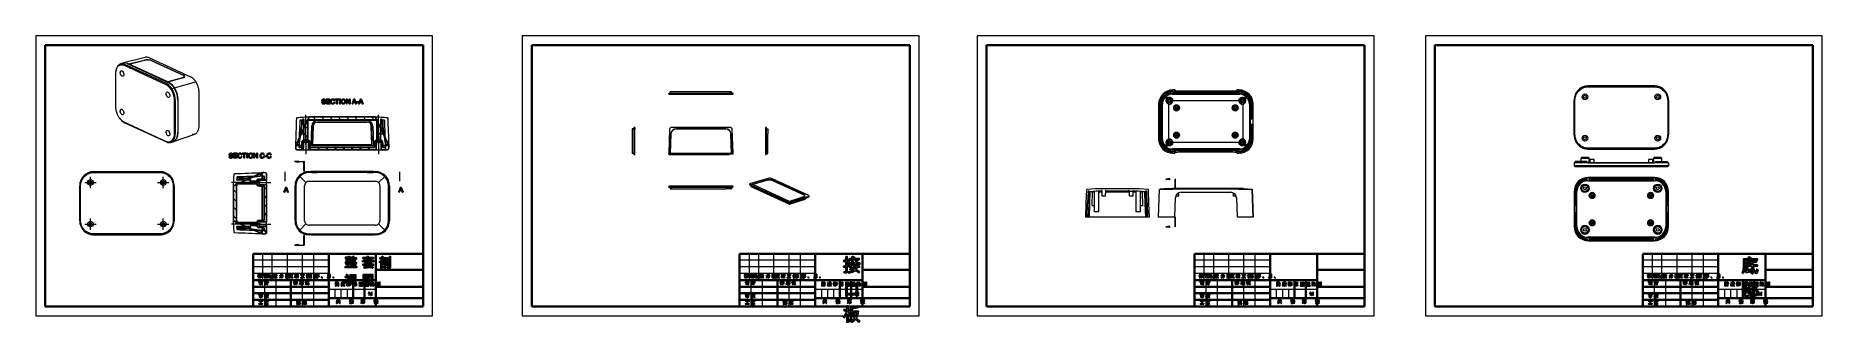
# Model space of a CAD drawing. Header units: millimetres. Extents: x -945 to 945, y -155 to 148.
import ezdxf
from ezdxf.lldxf.tags import DXFTag

# ---------------------------------------------------------------- set-up
doc = ezdxf.new("R2010")
doc.units = ezdxf.units.MM
doc.header["$MEASUREMENT"] = 0
doc.layers.add('layer 1', color=7, linetype='Continuous')
tags = doc.linetypes.add('New Line1', pattern=[47.5, 22, -8.5, 8.5, -8.5]).pattern_tags.tags
tags[10:11] = [DXFTag(74, 4), DXFTag(75, 0), DXFTag(340, '0'), DXFTag(46, 1.0), DXFTag(50, 0.0), DXFTag(44, 0.0), DXFTag(45, 0.0)]
tags[8:9] = [DXFTag(74, 4), DXFTag(75, 0), DXFTag(340, '0'), DXFTag(46, 1.0), DXFTag(50, 0.0), DXFTag(44, 0.0), DXFTag(45, 0.0)]
tags[6:7] = [DXFTag(74, 4), DXFTag(75, 0), DXFTag(340, '0'), DXFTag(46, 1.0), DXFTag(50, 0.0), DXFTag(44, 0.0), DXFTag(45, 0.0)]
tags[4:5] = [DXFTag(74, 4), DXFTag(75, 0), DXFTag(340, '0'), DXFTag(46, 1.0), DXFTag(50, 0.0), DXFTag(44, 0.0), DXFTag(45, 0.0)]
tags = doc.linetypes.add('New Line10', pattern=[47.5, 22, -8.5, 8.5, -8.5]).pattern_tags.tags
tags[10:11] = [DXFTag(74, 4), DXFTag(75, 0), DXFTag(340, '0'), DXFTag(46, 1.0), DXFTag(50, 0.0), DXFTag(44, 0.0), DXFTag(45, 0.0)]
tags[8:9] = [DXFTag(74, 4), DXFTag(75, 0), DXFTag(340, '0'), DXFTag(46, 1.0), DXFTag(50, 0.0), DXFTag(44, 0.0), DXFTag(45, 0.0)]
tags[6:7] = [DXFTag(74, 4), DXFTag(75, 0), DXFTag(340, '0'), DXFTag(46, 1.0), DXFTag(50, 0.0), DXFTag(44, 0.0), DXFTag(45, 0.0)]
tags[4:5] = [DXFTag(74, 4), DXFTag(75, 0), DXFTag(340, '0'), DXFTag(46, 1.0), DXFTag(50, 0.0), DXFTag(44, 0.0), DXFTag(45, 0.0)]
tags = doc.linetypes.add('New Line11', pattern=[47.5, 22, -8.5, 8.5, -8.5]).pattern_tags.tags
tags[10:11] = [DXFTag(74, 4), DXFTag(75, 0), DXFTag(340, '0'), DXFTag(46, 1.0), DXFTag(50, 0.0), DXFTag(44, 0.0), DXFTag(45, 0.0)]
tags[8:9] = [DXFTag(74, 4), DXFTag(75, 0), DXFTag(340, '0'), DXFTag(46, 1.0), DXFTag(50, 0.0), DXFTag(44, 0.0), DXFTag(45, 0.0)]
tags[6:7] = [DXFTag(74, 4), DXFTag(75, 0), DXFTag(340, '0'), DXFTag(46, 1.0), DXFTag(50, 0.0), DXFTag(44, 0.0), DXFTag(45, 0.0)]
tags[4:5] = [DXFTag(74, 4), DXFTag(75, 0), DXFTag(340, '0'), DXFTag(46, 1.0), DXFTag(50, 0.0), DXFTag(44, 0.0), DXFTag(45, 0.0)]
tags = doc.linetypes.add('New Line12', pattern=[47.5, 22, -8.5, 8.5, -8.5]).pattern_tags.tags
tags[10:11] = [DXFTag(74, 4), DXFTag(75, 0), DXFTag(340, '0'), DXFTag(46, 1.0), DXFTag(50, 0.0), DXFTag(44, 0.0), DXFTag(45, 0.0)]
tags[8:9] = [DXFTag(74, 4), DXFTag(75, 0), DXFTag(340, '0'), DXFTag(46, 1.0), DXFTag(50, 0.0), DXFTag(44, 0.0), DXFTag(45, 0.0)]
tags[6:7] = [DXFTag(74, 4), DXFTag(75, 0), DXFTag(340, '0'), DXFTag(46, 1.0), DXFTag(50, 0.0), DXFTag(44, 0.0), DXFTag(45, 0.0)]
tags[4:5] = [DXFTag(74, 4), DXFTag(75, 0), DXFTag(340, '0'), DXFTag(46, 1.0), DXFTag(50, 0.0), DXFTag(44, 0.0), DXFTag(45, 0.0)]
tags = doc.linetypes.add('New Line13', pattern=[47.5, 22, -8.5, 8.5, -8.5]).pattern_tags.tags
tags[10:11] = [DXFTag(74, 4), DXFTag(75, 0), DXFTag(340, '0'), DXFTag(46, 1.0), DXFTag(50, 0.0), DXFTag(44, 0.0), DXFTag(45, 0.0)]
tags[8:9] = [DXFTag(74, 4), DXFTag(75, 0), DXFTag(340, '0'), DXFTag(46, 1.0), DXFTag(50, 0.0), DXFTag(44, 0.0), DXFTag(45, 0.0)]
tags[6:7] = [DXFTag(74, 4), DXFTag(75, 0), DXFTag(340, '0'), DXFTag(46, 1.0), DXFTag(50, 0.0), DXFTag(44, 0.0), DXFTag(45, 0.0)]
tags[4:5] = [DXFTag(74, 4), DXFTag(75, 0), DXFTag(340, '0'), DXFTag(46, 1.0), DXFTag(50, 0.0), DXFTag(44, 0.0), DXFTag(45, 0.0)]
tags = doc.linetypes.add('New Line14', pattern=[47.5, 22, -8.5, 8.5, -8.5]).pattern_tags.tags
tags[10:11] = [DXFTag(74, 4), DXFTag(75, 0), DXFTag(340, '0'), DXFTag(46, 1.0), DXFTag(50, 0.0), DXFTag(44, 0.0), DXFTag(45, 0.0)]
tags[8:9] = [DXFTag(74, 4), DXFTag(75, 0), DXFTag(340, '0'), DXFTag(46, 1.0), DXFTag(50, 0.0), DXFTag(44, 0.0), DXFTag(45, 0.0)]
tags[6:7] = [DXFTag(74, 4), DXFTag(75, 0), DXFTag(340, '0'), DXFTag(46, 1.0), DXFTag(50, 0.0), DXFTag(44, 0.0), DXFTag(45, 0.0)]
tags[4:5] = [DXFTag(74, 4), DXFTag(75, 0), DXFTag(340, '0'), DXFTag(46, 1.0), DXFTag(50, 0.0), DXFTag(44, 0.0), DXFTag(45, 0.0)]
tags = doc.linetypes.add('New Line15', pattern=[47.5, 22, -8.5, 8.5, -8.5]).pattern_tags.tags
tags[10:11] = [DXFTag(74, 4), DXFTag(75, 0), DXFTag(340, '0'), DXFTag(46, 1.0), DXFTag(50, 0.0), DXFTag(44, 0.0), DXFTag(45, 0.0)]
tags[8:9] = [DXFTag(74, 4), DXFTag(75, 0), DXFTag(340, '0'), DXFTag(46, 1.0), DXFTag(50, 0.0), DXFTag(44, 0.0), DXFTag(45, 0.0)]
tags[6:7] = [DXFTag(74, 4), DXFTag(75, 0), DXFTag(340, '0'), DXFTag(46, 1.0), DXFTag(50, 0.0), DXFTag(44, 0.0), DXFTag(45, 0.0)]
tags[4:5] = [DXFTag(74, 4), DXFTag(75, 0), DXFTag(340, '0'), DXFTag(46, 1.0), DXFTag(50, 0.0), DXFTag(44, 0.0), DXFTag(45, 0.0)]
tags = doc.linetypes.add('New Line16', pattern=[47.5, 22, -8.5, 8.5, -8.5]).pattern_tags.tags
tags[10:11] = [DXFTag(74, 4), DXFTag(75, 0), DXFTag(340, '0'), DXFTag(46, 1.0), DXFTag(50, 0.0), DXFTag(44, 0.0), DXFTag(45, 0.0)]
tags[8:9] = [DXFTag(74, 4), DXFTag(75, 0), DXFTag(340, '0'), DXFTag(46, 1.0), DXFTag(50, 0.0), DXFTag(44, 0.0), DXFTag(45, 0.0)]
tags[6:7] = [DXFTag(74, 4), DXFTag(75, 0), DXFTag(340, '0'), DXFTag(46, 1.0), DXFTag(50, 0.0), DXFTag(44, 0.0), DXFTag(45, 0.0)]
tags[4:5] = [DXFTag(74, 4), DXFTag(75, 0), DXFTag(340, '0'), DXFTag(46, 1.0), DXFTag(50, 0.0), DXFTag(44, 0.0), DXFTag(45, 0.0)]
tags = doc.linetypes.add('New Line2', pattern=[47.5, 22, -8.5, 8.5, -8.5]).pattern_tags.tags
tags[10:11] = [DXFTag(74, 4), DXFTag(75, 0), DXFTag(340, '0'), DXFTag(46, 1.0), DXFTag(50, 0.0), DXFTag(44, 0.0), DXFTag(45, 0.0)]
tags[8:9] = [DXFTag(74, 4), DXFTag(75, 0), DXFTag(340, '0'), DXFTag(46, 1.0), DXFTag(50, 0.0), DXFTag(44, 0.0), DXFTag(45, 0.0)]
tags[6:7] = [DXFTag(74, 4), DXFTag(75, 0), DXFTag(340, '0'), DXFTag(46, 1.0), DXFTag(50, 0.0), DXFTag(44, 0.0), DXFTag(45, 0.0)]
tags[4:5] = [DXFTag(74, 4), DXFTag(75, 0), DXFTag(340, '0'), DXFTag(46, 1.0), DXFTag(50, 0.0), DXFTag(44, 0.0), DXFTag(45, 0.0)]
tags = doc.linetypes.add('New Line3', pattern=[47.5, 22, -8.5, 8.5, -8.5]).pattern_tags.tags
tags[10:11] = [DXFTag(74, 4), DXFTag(75, 0), DXFTag(340, '0'), DXFTag(46, 1.0), DXFTag(50, 0.0), DXFTag(44, 0.0), DXFTag(45, 0.0)]
tags[8:9] = [DXFTag(74, 4), DXFTag(75, 0), DXFTag(340, '0'), DXFTag(46, 1.0), DXFTag(50, 0.0), DXFTag(44, 0.0), DXFTag(45, 0.0)]
tags[6:7] = [DXFTag(74, 4), DXFTag(75, 0), DXFTag(340, '0'), DXFTag(46, 1.0), DXFTag(50, 0.0), DXFTag(44, 0.0), DXFTag(45, 0.0)]
tags[4:5] = [DXFTag(74, 4), DXFTag(75, 0), DXFTag(340, '0'), DXFTag(46, 1.0), DXFTag(50, 0.0), DXFTag(44, 0.0), DXFTag(45, 0.0)]
tags = doc.linetypes.add('New Line4', pattern=[47.5, 22, -8.5, 8.5, -8.5]).pattern_tags.tags
tags[10:11] = [DXFTag(74, 4), DXFTag(75, 0), DXFTag(340, '0'), DXFTag(46, 1.0), DXFTag(50, 0.0), DXFTag(44, 0.0), DXFTag(45, 0.0)]
tags[8:9] = [DXFTag(74, 4), DXFTag(75, 0), DXFTag(340, '0'), DXFTag(46, 1.0), DXFTag(50, 0.0), DXFTag(44, 0.0), DXFTag(45, 0.0)]
tags[6:7] = [DXFTag(74, 4), DXFTag(75, 0), DXFTag(340, '0'), DXFTag(46, 1.0), DXFTag(50, 0.0), DXFTag(44, 0.0), DXFTag(45, 0.0)]
tags[4:5] = [DXFTag(74, 4), DXFTag(75, 0), DXFTag(340, '0'), DXFTag(46, 1.0), DXFTag(50, 0.0), DXFTag(44, 0.0), DXFTag(45, 0.0)]
tags = doc.linetypes.add('New Line5', pattern=[47.5, 22, -8.5, 8.5, -8.5]).pattern_tags.tags
tags[10:11] = [DXFTag(74, 4), DXFTag(75, 0), DXFTag(340, '0'), DXFTag(46, 1.0), DXFTag(50, 0.0), DXFTag(44, 0.0), DXFTag(45, 0.0)]
tags[8:9] = [DXFTag(74, 4), DXFTag(75, 0), DXFTag(340, '0'), DXFTag(46, 1.0), DXFTag(50, 0.0), DXFTag(44, 0.0), DXFTag(45, 0.0)]
tags[6:7] = [DXFTag(74, 4), DXFTag(75, 0), DXFTag(340, '0'), DXFTag(46, 1.0), DXFTag(50, 0.0), DXFTag(44, 0.0), DXFTag(45, 0.0)]
tags[4:5] = [DXFTag(74, 4), DXFTag(75, 0), DXFTag(340, '0'), DXFTag(46, 1.0), DXFTag(50, 0.0), DXFTag(44, 0.0), DXFTag(45, 0.0)]
tags = doc.linetypes.add('New Line6', pattern=[47.5, 22, -8.5, 8.5, -8.5]).pattern_tags.tags
tags[10:11] = [DXFTag(74, 4), DXFTag(75, 0), DXFTag(340, '0'), DXFTag(46, 1.0), DXFTag(50, 0.0), DXFTag(44, 0.0), DXFTag(45, 0.0)]
tags[8:9] = [DXFTag(74, 4), DXFTag(75, 0), DXFTag(340, '0'), DXFTag(46, 1.0), DXFTag(50, 0.0), DXFTag(44, 0.0), DXFTag(45, 0.0)]
tags[6:7] = [DXFTag(74, 4), DXFTag(75, 0), DXFTag(340, '0'), DXFTag(46, 1.0), DXFTag(50, 0.0), DXFTag(44, 0.0), DXFTag(45, 0.0)]
tags[4:5] = [DXFTag(74, 4), DXFTag(75, 0), DXFTag(340, '0'), DXFTag(46, 1.0), DXFTag(50, 0.0), DXFTag(44, 0.0), DXFTag(45, 0.0)]
tags = doc.linetypes.add('New Line7', pattern=[47.5, 22, -8.5, 8.5, -8.5]).pattern_tags.tags
tags[10:11] = [DXFTag(74, 4), DXFTag(75, 0), DXFTag(340, '0'), DXFTag(46, 1.0), DXFTag(50, 0.0), DXFTag(44, 0.0), DXFTag(45, 0.0)]
tags[8:9] = [DXFTag(74, 4), DXFTag(75, 0), DXFTag(340, '0'), DXFTag(46, 1.0), DXFTag(50, 0.0), DXFTag(44, 0.0), DXFTag(45, 0.0)]
tags[6:7] = [DXFTag(74, 4), DXFTag(75, 0), DXFTag(340, '0'), DXFTag(46, 1.0), DXFTag(50, 0.0), DXFTag(44, 0.0), DXFTag(45, 0.0)]
tags[4:5] = [DXFTag(74, 4), DXFTag(75, 0), DXFTag(340, '0'), DXFTag(46, 1.0), DXFTag(50, 0.0), DXFTag(44, 0.0), DXFTag(45, 0.0)]
tags = doc.linetypes.add('New Line8', pattern=[47.5, 22, -8.5, 8.5, -8.5]).pattern_tags.tags
tags[10:11] = [DXFTag(74, 4), DXFTag(75, 0), DXFTag(340, '0'), DXFTag(46, 1.0), DXFTag(50, 0.0), DXFTag(44, 0.0), DXFTag(45, 0.0)]
tags[8:9] = [DXFTag(74, 4), DXFTag(75, 0), DXFTag(340, '0'), DXFTag(46, 1.0), DXFTag(50, 0.0), DXFTag(44, 0.0), DXFTag(45, 0.0)]
tags[6:7] = [DXFTag(74, 4), DXFTag(75, 0), DXFTag(340, '0'), DXFTag(46, 1.0), DXFTag(50, 0.0), DXFTag(44, 0.0), DXFTag(45, 0.0)]
tags[4:5] = [DXFTag(74, 4), DXFTag(75, 0), DXFTag(340, '0'), DXFTag(46, 1.0), DXFTag(50, 0.0), DXFTag(44, 0.0), DXFTag(45, 0.0)]
tags = doc.linetypes.add('New Line9', pattern=[47.5, 22, -8.5, 8.5, -8.5]).pattern_tags.tags
tags[10:11] = [DXFTag(74, 4), DXFTag(75, 0), DXFTag(340, '0'), DXFTag(46, 1.0), DXFTag(50, 0.0), DXFTag(44, 0.0), DXFTag(45, 0.0)]
tags[8:9] = [DXFTag(74, 4), DXFTag(75, 0), DXFTag(340, '0'), DXFTag(46, 1.0), DXFTag(50, 0.0), DXFTag(44, 0.0), DXFTag(45, 0.0)]
tags[6:7] = [DXFTag(74, 4), DXFTag(75, 0), DXFTag(340, '0'), DXFTag(46, 1.0), DXFTag(50, 0.0), DXFTag(44, 0.0), DXFTag(45, 0.0)]
tags[4:5] = [DXFTag(74, 4), DXFTag(75, 0), DXFTag(340, '0'), DXFTag(46, 1.0), DXFTag(50, 0.0), DXFTag(44, 0.0), DXFTag(45, 0.0)]
pattern_1 = [(134, (0, 0), (-4.56781, -4.41108), [])]

msp = doc.modelspace()

# ---------------------------------------------------------------- hatches: boundary and pattern name
at = {"layer": 'layer 1'}
h = msp.add_hatch(dxfattribs=at)
h.set_pattern_fill('ANSI31', color=155, style=0)
h.set_pattern_definition(pattern_1)
edge = h.paths.add_edge_path(flags=0)
edge.add_spline(control_points=[(-571.6748, 32.0225), (-571.6748, 32.0225), (-572.7353, 32.0225), (-572.7353, 32.0225), (-572.7353, 32.0225), (-572.7353, 32.0225), (-572.7353, 32.0225), (-572.7353, 32.0225), (-572.7353, 33.1225), (-572.7353, 33.1225), (-572.7353, 33.1225), (-572.7353, 33.1225), (-572.7353, 33.1225), (-572.7353, 33.1225), (-573.9139, 33.1225), (-573.9139, 33.1225), (-573.9139, 33.1225), (-573.9139, 33.1225), (-573.9139, 33.1225), (-573.9139, 33.1225), (-573.9139, 32.0225), (-573.9139, 32.0225), (-573.9139, 32.0225), (-573.9139, 32.0225), (-573.9139, 32.0225), (-573.9139, 32.0225), (-574.9387, 32.0225), (-574.9387, 32.0225), (-574.9387, 32.0225), (-578.8433, 59.1361), (-578.8433, 59.1361), (-578.8433, 59.1361), (-578.8436, 59.1361), (-578.8436, 59.1361), (-578.8436, 59.1361), (-579.1385, 59.4326), (-579.1385, 59.4326), (-579.1385, 59.4326), (-579.138, 59.7007), (-579.138, 59.7007), (-579.138, 59.7007), (-579.138, 59.7007), (-579.138, 59.7007), (-579.138, 59.7007), (-579.1392, 59.7007), (-579.1392, 59.7007), (-579.1392, 59.7007), (-579.6393, 60.1947), (-579.6393, 60.1947), (-579.6393, 60.1947), (-579.639, 60.1947), (-579.639, 60.1947), (-579.639, 60.1947), (-579.7504, 60.2021), (-579.7504, 60.2021), (-579.7504, 60.2021), (-579.7504, 60.2021), (-579.7504, 60.2021), (-579.7504, 60.2021), (-579.8223, 60.2026), (-579.8223, 60.2026), (-579.8223, 60.2026), (-579.8221, 60.2026), (-579.8221, 60.2026), (-579.8221, 60.2026), (-580.2154, 59.706), (-580.2154, 59.706), (-580.2154, 59.706), (-580.2155, 59.706), (-580.2155, 59.706), (-580.2155, 59.706), (-580.2812, 44.5225), (-580.2812, 44.5225), (-580.2812, 44.5225), (-580.3763, 44.5225), (-580.3763, 44.5225), (-580.3763, 44.5225), (-580.3763, 44.5225), (-580.3763, 44.5225), (-580.3763, 44.5225), (-580.3763, 37.6225), (-580.3763, 37.6225), (-580.3763, 37.6225), (-580.3763, 37.6225), (-580.3763, 37.6225), (-580.3763, 37.6225), (-584.3793, 37.6225), (-584.3793, 37.6225), (-584.3793, 37.6225), (-584.3793, 37.6225), (-584.3793, 37.6225), (-584.3793, 37.6225), (-584.3793, 59.9027), (-584.3793, 59.9027), (-584.3793, 59.9027), (-584.3793, 59.9027), (-584.3793, 59.9027), (-584.3793, 59.9027), (-584.3783, 59.8995), (-584.3783, 59.8995), (-584.3783, 59.8995), (-584.9747, 60.427), (-584.9747, 60.427), (-584.9747, 60.427), (-584.9748, 60.427), (-584.9748, 60.427), (-584.9748, 60.427), (-585.088, 60.4278), (-585.088, 60.4278), (-585.088, 60.4278), (-585.0879, 60.4278), (-585.0879, 60.4278), (-585.0879, 60.4278), (-585.6118, 59.9428), (-585.6118, 59.9428), (-585.6118, 59.9428), (-585.6176, 59.7164), (-585.6176, 59.7164), (-585.6176, 59.7164), (-585.6176, 59.7164), (-585.6176, 59.7164), (-585.6176, 59.7164), (-585.6163, 59.7159), (-585.6163, 59.7159), (-585.6163, 59.7159), (-585.9297, 59.4247), (-585.9297, 59.4247), (-585.9297, 59.4247), (-655.8259, 59.4247), (-655.8259, 59.4247), (-655.8259, 59.4247), (-656.1393, 59.7159), (-656.1393, 59.7159), (-656.1393, 59.7159), (-656.138, 59.9442), (-656.138, 59.9442), (-656.138, 59.9442), (-656.138, 59.9442), (-656.138, 59.9442), (-656.138, 59.9442), (-656.1395, 59.9427), (-656.1395, 59.9427), (-656.1395, 59.9427), (-656.6682, 60.4277), (-656.6682, 60.4277), (-656.6682, 60.4277), (-656.6676, 60.4278), (-656.6676, 60.4278), (-656.6676, 60.4278), (-656.785, 60.427), (-656.785, 60.427), (-656.785, 60.427), (-656.7851, 60.4272), (-656.7851, 60.4272), (-656.7851, 60.4272), (-657.3814, 59.8997), (-657.3814, 59.8997), (-657.3814, 59.8997), (-657.3763, 37.6225), (-657.3763, 37.6225), (-657.3763, 37.6225), (-657.3763, 37.6225), (-657.3763, 37.6225), (-657.3763, 37.6225), (-661.3793, 37.6225), (-661.3793, 37.6225), (-661.3793, 37.6225), (-661.3793, 37.6225), (-661.3793, 37.6225), (-661.3793, 37.6225), (-661.3793, 44.5225), (-661.3793, 44.5225), (-661.3793, 44.5225), (-661.3793, 44.5225), (-661.3793, 44.5225), (-661.3793, 44.5225), (-661.4744, 44.5225), (-661.4744, 44.5225), (-661.4744, 44.5225), (-661.5401, 59.706), (-661.5401, 59.706), (-661.5401, 59.706), (-661.5402, 59.706), (-661.5402, 59.706), (-661.5402, 59.706), (-661.9335, 60.2026), (-661.9335, 60.2026), (-661.9335, 60.2026), (-661.9334, 60.2026), (-661.9334, 60.2026), (-661.9334, 60.2026), (-662.0052, 60.2021), (-662.0052, 60.2021), (-662.0052, 60.2021), (-662.0052, 60.2021), (-662.0052, 60.2021), (-662.0052, 60.2021), (-662.1166, 60.1947), (-662.1166, 60.1947), (-662.1166, 60.1947), (-662.1165, 60.1947), (-662.1165, 60.1947), (-662.1165, 60.1947), (-662.6171, 59.7007), (-662.6171, 59.7007), (-662.6171, 59.7007), (-662.6176, 59.4327), (-662.6176, 59.4327), (-662.6176, 59.4327), (-662.6176, 59.4327), (-662.6176, 59.4327), (-662.6176, 59.4327), (-662.6172, 59.4325), (-662.6172, 59.4325), (-662.6172, 59.4325), (-662.9122, 59.1361), (-662.9122, 59.1361), (-662.9122, 59.1361), (-662.9124, 59.1361), (-662.9124, 59.1361), (-662.9124, 59.1361), (-666.8169, 32.0225), (-666.8169, 32.0225), (-666.8169, 32.0225), (-667.8417, 32.0225), (-667.8417, 32.0225), (-667.8417, 32.0225), (-667.8417, 32.0225), (-667.8417, 32.0225), (-667.8417, 32.0225), (-667.8417, 33.1225), (-667.8417, 33.1225), (-667.8417, 33.1225), (-667.8417, 33.1225), (-667.8417, 33.1225), (-667.8417, 33.1225), (-669.0203, 33.1225), (-669.0203, 33.1225), (-669.0203, 33.1225), (-669.0203, 33.1225), (-669.0203, 33.1225), (-669.0203, 33.1225), (-669.0203, 32.0225), (-669.0203, 32.0225), (-669.0203, 32.0225), (-669.0203, 32.0225), (-669.0203, 32.0225), (-669.0203, 32.0225), (-670.0808, 32.0225), (-670.0808, 32.0225), (-670.0808, 32.0225), (-655.8778, 62.5225), (-655.8778, 62.5225), (-655.8778, 62.5225), (-585.8778, 62.5225), (-585.8778, 62.5225), (-585.8778, 62.5225), (-571.6748, 32.0225), (-571.6748, 32.0225)], knot_values=[0, 0, 0, 0, 0.011627907, 0.011627907, 0.011627907, 0.023255814, 0.023255814, 0.023255814, 0.034883721, 0.034883721, 0.034883721, 0.046511628, 0.046511628, 0.046511628, 0.058139535, 0.058139535, 0.058139535, 0.069767442, 0.069767442, 0.069767442, 0.081395349, 0.081395349, 0.081395349, 0.093023256, 0.093023256, 0.093023256, 0.104651163, 0.104651163, 0.104651163, 0.11627907, 0.11627907, 0.11627907, 0.127906977, 0.127906977, 0.127906977, 0.139534884, 0.139534884, 0.139534884, 0.151162791, 0.151162791, 0.151162791, 0.162790698, 0.162790698, 0.162790698, 0.174418605, 0.174418605, 0.174418605, 0.186046512, 0.186046512, 0.186046512, 0.197674419, 0.197674419, 0.197674419, 0.209302326, 0.209302326, 0.209302326, 0.220930233, 0.220930233, 0.220930233, 0.23255814, 0.23255814, 0.23255814, 0.244186047, 0.244186047, 0.244186047, 0.255813953, 0.255813953, 0.255813953, 0.26744186, 0.26744186, 0.26744186, 0.279069767, 0.279069767, 0.279069767, 0.290697674, 0.290697674, 0.290697674, 0.302325581, 0.302325581, 0.302325581, 0.313953488, 0.313953488, 0.313953488, 0.325581395, 0.325581395, 0.325581395, 0.337209302, 0.337209302, 0.337209302, 0.348837209, 0.348837209, 0.348837209, 0.360465116, 0.360465116, 0.360465116, 0.372093023, 0.372093023, 0.372093023, 0.38372093, 0.38372093, 0.38372093, 0.395348837, 0.395348837, 0.395348837, 0.406976744, 0.406976744, 0.406976744, 0.418604651, 0.418604651, 0.418604651, 0.430232558, 0.430232558, 0.430232558, 0.441860465, 0.441860465, 0.441860465, 0.453488372, 0.453488372, 0.453488372, 0.465116279, 0.465116279, 0.465116279, 0.476744186, 0.476744186, 0.476744186, 0.488372093, 0.488372093, 0.488372093, 0.5, 0.5, 0.5, 0.511627907, 0.511627907, 0.511627907, 0.523255814, 0.523255814, 0.523255814, 0.534883721, 0.534883721, 0.534883721, 0.546511628, 0.546511628, 0.546511628, 0.558139535, 0.558139535, 0.558139535, 0.569767442, 0.569767442, 0.569767442, 0.581395349, 0.581395349, 0.581395349, 0.593023256, 0.593023256, 0.593023256, 0.604651163, 0.604651163, 0.604651163, 0.61627907, 0.61627907, 0.61627907, 0.627906977, 0.627906977, 0.627906977, 0.639534884, 0.639534884, 0.639534884, 0.651162791, 0.651162791, 0.651162791, 0.662790698, 0.662790698, 0.662790698, 0.674418605, 0.674418605, 0.674418605, 0.686046512, 0.686046512, 0.686046512, 0.697674419, 0.697674419, 0.697674419, 0.709302326, 0.709302326, 0.709302326, 0.720930233, 0.720930233, 0.720930233, 0.73255814, 0.73255814, 0.73255814, 0.744186047, 0.744186047, 0.744186047, 0.755813953, 0.755813953, 0.755813953, 0.76744186, 0.76744186, 0.76744186, 0.779069767, 0.779069767, 0.779069767, 0.790697674, 0.790697674, 0.790697674, 0.802325581, 0.802325581, 0.802325581, 0.813953488, 0.813953488, 0.813953488, 0.825581395, 0.825581395, 0.825581395, 0.837209302, 0.837209302, 0.837209302, 0.848837209, 0.848837209, 0.848837209, 0.860465116, 0.860465116, 0.860465116, 0.872093023, 0.872093023, 0.872093023, 0.88372093, 0.88372093, 0.88372093, 0.895348837, 0.895348837, 0.895348837, 0.906976744, 0.906976744, 0.906976744, 0.918604651, 0.918604651, 0.918604651, 0.930232558, 0.930232558, 0.930232558, 0.941860465, 0.941860465, 0.941860465, 0.953488372, 0.953488372, 0.953488372, 0.965116279, 0.965116279, 0.965116279, 0.976744186, 0.976744186, 0.976744186, 0.988372093, 0.988372093, 0.988372093, 1, 1, 1, 1], degree=3, periodic=1)
h = msp.add_hatch(dxfattribs=at)
h.set_pattern_fill('ANSI31', color=155, style=0)
h.set_pattern_definition(pattern_1)
edge = h.paths.add_edge_path(flags=0)
edge.add_spline(control_points=[(-662.5635, 37.5225), (-662.5635, 37.5225), (-660.0821, 37.5225), (-660.0821, 37.5225), (-660.0821, 37.5225), (-660.0821, 37.5225), (-660.0821, 37.5225), (-660.0821, 37.5225), (-660.0821, 35.5225), (-660.0821, 35.5225), (-660.0821, 35.5225), (-660.0821, 35.5225), (-660.0821, 35.5225), (-660.0821, 35.5225), (-662.0229, 35.5225), (-662.0229, 35.5225), (-662.0229, 35.5225), (-662.0697, 27.5225), (-662.0697, 27.5225), (-662.0697, 27.5225), (-669.0457, 27.5225), (-669.0457, 27.5225), (-669.0457, 27.5225), (-669.934, 28.3218), (-669.934, 28.3218), (-669.934, 28.3218), (-670.0841, 31.5225), (-670.0841, 31.5225), (-670.0841, 31.5225), (-670.0841, 31.5225), (-670.0841, 31.5225), (-670.0841, 31.5225), (-669.5517, 31.5225), (-669.5517, 31.5225), (-669.5517, 31.5225), (-669.5517, 31.5225), (-669.5517, 31.5225), (-669.5517, 31.5225), (-669.5517, 32.0225), (-669.5517, 32.0225), (-669.5517, 32.0225), (-669.5517, 32.0225), (-669.5517, 32.0225), (-669.5517, 32.0225), (-668.9137, 32.0225), (-668.9137, 32.0225), (-668.9137, 32.0225), (-668.9137, 32.0225), (-668.9137, 32.0225), (-668.9137, 32.0225), (-668.9137, 32.8225), (-668.9137, 32.8225), (-668.9137, 32.8225), (-668.9137, 32.8225), (-668.9137, 32.8225), (-668.9137, 32.8225), (-667.9495, 32.8225), (-667.9495, 32.8225), (-667.9495, 32.8225), (-667.9495, 32.8225), (-667.9495, 32.8225), (-667.9495, 32.8225), (-667.9495, 32.0225), (-667.9495, 32.0225), (-667.9495, 32.0225), (-667.9495, 32.0225), (-667.9495, 32.0225), (-667.9495, 32.0225), (-666.8169, 32.0225), (-666.8169, 32.0225), (-666.8169, 32.0225), (-666.2048, 30.0225), (-666.2048, 30.0225), (-666.2048, 30.0225), (-663.9787, 30.0225), (-663.9787, 30.0225), (-663.9787, 30.0225), (-662.5635, 37.5225), (-662.5635, 37.5225)], knot_values=[0, 0, 0, 0, 0.038461538, 0.038461538, 0.038461538, 0.076923077, 0.076923077, 0.076923077, 0.115384615, 0.115384615, 0.115384615, 0.153846154, 0.153846154, 0.153846154, 0.192307692, 0.192307692, 0.192307692, 0.230769231, 0.230769231, 0.230769231, 0.269230769, 0.269230769, 0.269230769, 0.307692308, 0.307692308, 0.307692308, 0.346153846, 0.346153846, 0.346153846, 0.384615385, 0.384615385, 0.384615385, 0.423076923, 0.423076923, 0.423076923, 0.461538462, 0.461538462, 0.461538462, 0.5, 0.5, 0.5, 0.538461538, 0.538461538, 0.538461538, 0.576923077, 0.576923077, 0.576923077, 0.615384615, 0.615384615, 0.615384615, 0.653846154, 0.653846154, 0.653846154, 0.692307692, 0.692307692, 0.692307692, 0.730769231, 0.730769231, 0.730769231, 0.769230769, 0.769230769, 0.769230769, 0.807692308, 0.807692308, 0.807692308, 0.846153846, 0.846153846, 0.846153846, 0.884615385, 0.884615385, 0.884615385, 0.923076923, 0.923076923, 0.923076923, 0.961538462, 0.961538462, 0.961538462, 1, 1, 1, 1], degree=3, periodic=1)
h = msp.add_hatch(dxfattribs=at)
h.set_pattern_fill('ANSI31', color=155, style=0)
h.set_pattern_definition(pattern_1)
edge = h.paths.add_edge_path(flags=0)
edge.add_spline(control_points=[(-585.5635, 37.5225), (-585.5635, 37.5225), (-583.0821, 37.5225), (-583.0821, 37.5225), (-583.0821, 37.5225), (-583.0821, 37.5225), (-583.0821, 37.5225), (-583.0821, 37.5225), (-583.0821, 35.5225), (-583.0821, 35.5225), (-583.0821, 35.5225), (-583.0821, 35.5225), (-583.0821, 35.5225), (-583.0821, 35.5225), (-585.0229, 35.5225), (-585.0229, 35.5225), (-585.0229, 35.5225), (-585.0697, 27.5225), (-585.0697, 27.5225), (-585.0697, 27.5225), (-656.686, 27.5225), (-656.686, 27.5225), (-656.686, 27.5225), (-656.7327, 35.5225), (-656.7327, 35.5225), (-656.7327, 35.5225), (-658.6735, 35.5225), (-658.6735, 35.5225), (-658.6735, 35.5225), (-658.6735, 35.5225), (-658.6735, 35.5225), (-658.6735, 35.5225), (-658.6735, 37.5225), (-658.6735, 37.5225), (-658.6735, 37.5225), (-658.6735, 37.5225), (-658.6735, 37.5225), (-658.6735, 37.5225), (-656.1921, 37.5225), (-656.1921, 37.5225), (-656.1921, 37.5225), (-654.7769, 30.0225), (-654.7769, 30.0225), (-654.7769, 30.0225), (-586.9787, 30.0225), (-586.9787, 30.0225), (-586.9787, 30.0225), (-585.5635, 37.5225), (-585.5635, 37.5225)], knot_values=[0, 0, 0, 0, 0.0625, 0.0625, 0.0625, 0.125, 0.125, 0.125, 0.1875, 0.1875, 0.1875, 0.25, 0.25, 0.25, 0.3125, 0.3125, 0.3125, 0.375, 0.375, 0.375, 0.4375, 0.4375, 0.4375, 0.5, 0.5, 0.5, 0.5625, 0.5625, 0.5625, 0.625, 0.625, 0.625, 0.6875, 0.6875, 0.6875, 0.75, 0.75, 0.75, 0.8125, 0.8125, 0.8125, 0.875, 0.875, 0.875, 0.9375, 0.9375, 0.9375, 1, 1, 1, 1], degree=3, periodic=1)
h = msp.add_hatch(dxfattribs=at)
h.set_pattern_fill('ANSI31', color=155, style=0)
h.set_pattern_definition(pattern_1)
edge = h.paths.add_edge_path(flags=0)
edge.add_spline(control_points=[(-574.9387, 32.0225), (-574.9387, 32.0225), (-573.8061, 32.0225), (-573.8061, 32.0225), (-573.8061, 32.0225), (-573.8061, 32.0225), (-573.8061, 32.0225), (-573.8061, 32.0225), (-573.8061, 32.8225), (-573.8061, 32.8225), (-573.8061, 32.8225), (-573.8061, 32.8225), (-573.8061, 32.8225), (-573.8061, 32.8225), (-572.8419, 32.8225), (-572.8419, 32.8225), (-572.8419, 32.8225), (-572.8419, 32.8225), (-572.8419, 32.8225), (-572.8419, 32.8225), (-572.8419, 32.0225), (-572.8419, 32.0225), (-572.8419, 32.0225), (-572.8419, 32.0225), (-572.8419, 32.0225), (-572.8419, 32.0225), (-572.2039, 32.0225), (-572.2039, 32.0225), (-572.2039, 32.0225), (-572.2039, 32.0225), (-572.2039, 32.0225), (-572.2039, 32.0225), (-572.2039, 31.5225), (-572.2039, 31.5225), (-572.2039, 31.5225), (-572.2039, 31.5225), (-572.2039, 31.5225), (-572.2039, 31.5225), (-571.6715, 31.5225), (-571.6715, 31.5225), (-571.6715, 31.5225), (-571.6715, 31.5225), (-571.6715, 31.5225), (-571.6715, 31.5225), (-571.8217, 28.3218), (-571.8217, 28.3218), (-571.8217, 28.3218), (-571.6715, 31.5225), (-571.6715, 31.5225), (-571.6715, 31.5225), (-571.8217, 28.3218), (-571.8217, 28.3218), (-571.8217, 28.3218), (-572.71, 27.5225), (-572.71, 27.5225), (-572.71, 27.5225), (-579.686, 27.5225), (-579.686, 27.5225), (-579.686, 27.5225), (-579.7327, 35.5225), (-579.7327, 35.5225), (-579.7327, 35.5225), (-581.6735, 35.5225), (-581.6735, 35.5225), (-581.6735, 35.5225), (-581.6735, 35.5225), (-581.6735, 35.5225), (-581.6735, 35.5225), (-581.6735, 37.5225), (-581.6735, 37.5225), (-581.6735, 37.5225), (-581.6735, 37.5225), (-581.6735, 37.5225), (-581.6735, 37.5225), (-579.1921, 37.5225), (-579.1921, 37.5225), (-579.1921, 37.5225), (-577.7769, 30.0225), (-577.7769, 30.0225), (-577.7769, 30.0225), (-575.5508, 30.0225), (-575.5508, 30.0225), (-575.5508, 30.0225), (-574.9387, 32.0225), (-574.9387, 32.0225)], knot_values=[0, 0, 0, 0, 0.035714286, 0.035714286, 0.035714286, 0.071428571, 0.071428571, 0.071428571, 0.107142857, 0.107142857, 0.107142857, 0.142857143, 0.142857143, 0.142857143, 0.178571429, 0.178571429, 0.178571429, 0.214285714, 0.214285714, 0.214285714, 0.25, 0.25, 0.25, 0.285714286, 0.285714286, 0.285714286, 0.321428571, 0.321428571, 0.321428571, 0.357142857, 0.357142857, 0.357142857, 0.392857143, 0.392857143, 0.392857143, 0.428571429, 0.428571429, 0.428571429, 0.464285714, 0.464285714, 0.464285714, 0.5, 0.5, 0.5, 0.535714286, 0.535714286, 0.535714286, 0.571428571, 0.571428571, 0.571428571, 0.607142857, 0.607142857, 0.607142857, 0.642857143, 0.642857143, 0.642857143, 0.678571429, 0.678571429, 0.678571429, 0.714285714, 0.714285714, 0.714285714, 0.75, 0.75, 0.75, 0.785714286, 0.785714286, 0.785714286, 0.821428571, 0.821428571, 0.821428571, 0.857142857, 0.857142857, 0.857142857, 0.892857143, 0.892857143, 0.892857143, 0.928571429, 0.928571429, 0.928571429, 0.964285714, 0.964285714, 0.964285714, 1, 1, 1, 1], degree=3, periodic=1)
h = msp.add_hatch(dxfattribs=at)
h.set_pattern_fill('ANSI31', color=155, style=0)
h.set_pattern_definition(pattern_1)
edge = h.paths.add_edge_path(flags=0)
edge.add_spline(control_points=[(-733.848, -48.7261), (-733.848, -48.7261), (-733.8481, -48.726), (-733.8481, -48.726), (-733.8481, -48.726), (-733.8453, -48.8597), (-733.8453, -48.8597), (-733.8453, -48.8597), (-733.8454, -48.8597), (-733.8454, -48.8597), (-733.8454, -48.8597), (-733.3003, -49.5958), (-733.3003, -49.5958), (-733.3003, -49.5958), (-711.0578, -49.5931), (-711.0578, -49.5931), (-711.0578, -49.5931), (-711.0578, -49.5931), (-711.0578, -49.5931), (-711.0578, -49.5931), (-711.0578, -52.5899), (-711.0578, -52.5899), (-711.0578, -52.5899), (-711.0578, -52.5899), (-711.0578, -52.5899), (-711.0578, -52.5899), (-717.9578, -52.5899), (-717.9578, -52.5899), (-717.9578, -52.5899), (-717.9578, -52.5899), (-717.9578, -52.5899), (-717.9578, -52.5899), (-717.9578, -53.6734), (-717.9578, -53.6734), (-717.9578, -53.6734), (-717.9578, -53.6734), (-717.9578, -53.6734), (-717.9578, -53.6734), (-732.2898, -53.7795), (-732.2898, -53.7795), (-732.2898, -53.7795), (-732.3741, -53.7981), (-732.3741, -53.7981), (-732.3741, -53.7981), (-732.3733, -53.7979), (-732.3733, -53.7979), (-732.3733, -53.7979), (-732.593, -54.2084), (-732.593, -54.2084), (-732.593, -54.2084), (-732.5906, -54.2083), (-732.5906, -54.2083), (-732.5906, -54.2083), (-732.552, -54.3648), (-732.552, -54.3648), (-732.552, -54.3648), (-732.552, -54.3648), (-732.552, -54.3648), (-732.552, -54.3648), (-705.4578, -58.0072), (-705.4578, -58.0072), (-705.4578, -58.0072), (-705.4578, -59.3185), (-705.4578, -59.3185), (-705.4578, -59.3185), (-705.4578, -59.3185), (-705.4578, -59.3185), (-705.4578, -59.3185), (-706.5578, -59.3185), (-706.5578, -59.3185), (-706.5578, -59.3185), (-706.5578, -59.3185), (-706.5578, -59.3185), (-706.5578, -59.3185), (-706.5578, -60.5187), (-706.5578, -60.5187), (-706.5578, -60.5187), (-706.5578, -60.5187), (-706.5578, -60.5187), (-706.5578, -60.5187), (-705.4578, -60.5187), (-705.4578, -60.5187), (-705.4578, -60.5187), (-705.4578, -60.5187), (-705.4578, -60.5187), (-705.4578, -60.5187), (-705.4578, -61.5955), (-705.4578, -61.5955), (-705.4578, -61.5955), (-735.9097, -47.5915), (-735.9097, -47.5915), (-735.9097, -47.5915), (-735.9097, -10.5915), (-735.9097, -10.5915), (-735.9097, -10.5915), (-705.4578, 3.4125), (-705.4578, 3.4125), (-705.4578, 3.4125), (-705.4578, 2.3356), (-705.4578, 2.3356), (-705.4578, 2.3356), (-705.4578, 2.3356), (-705.4578, 2.3356), (-705.4578, 2.3356), (-706.5578, 2.3356), (-706.5578, 2.3356), (-706.5578, 2.3356), (-706.5578, 2.3356), (-706.5578, 2.3356), (-706.5578, 2.3356), (-706.5578, 1.1354), (-706.5578, 1.1354), (-706.5578, 1.1354), (-706.5578, 1.1354), (-706.5578, 1.1354), (-706.5578, 1.1354), (-705.4578, 1.1354), (-705.4578, 1.1354), (-705.4578, 1.1354), (-705.4578, 1.1354), (-705.4578, 1.1354), (-705.4578, 1.1354), (-705.4578, -0.1758), (-705.4578, -0.1758), (-705.4578, -0.1758), (-732.552, -3.8182), (-732.552, -3.8182), (-732.552, -3.8182), (-732.552, -3.8182), (-732.552, -3.8182), (-732.552, -3.8182), (-732.3733, -4.3852), (-732.3733, -4.3852), (-732.3733, -4.3852), (-732.3741, -4.3849), (-732.3741, -4.3849), (-732.3741, -4.3849), (-732.2898, -4.4035), (-732.2898, -4.4035), (-732.2898, -4.4035), (-717.9578, -4.5096), (-717.9578, -4.5096), (-717.9578, -4.5096), (-717.9578, -4.5096), (-717.9578, -4.5096), (-717.9578, -4.5096), (-717.9578, -5.5931), (-717.9578, -5.5931), (-717.9578, -5.5931), (-717.9578, -5.5931), (-717.9578, -5.5931), (-717.9578, -5.5931), (-711.0578, -5.5931), (-711.0578, -5.5931), (-711.0578, -5.5931), (-711.0578, -5.5931), (-711.0578, -5.5931), (-711.0578, -5.5931), (-711.0578, -8.5899), (-711.0578, -8.5899), (-711.0578, -8.5899), (-711.0578, -8.5899), (-711.0578, -8.5899), (-711.0578, -8.5899), (-733.304, -8.5899), (-733.304, -8.5899), (-733.304, -8.5899), (-733.304, -8.5899), (-733.304, -8.5899), (-733.304, -8.5899), (-733.3001, -8.5881), (-733.3001, -8.5881), (-733.3001, -8.5881), (-733.8453, -9.327), (-733.8453, -9.327), (-733.8453, -9.327), (-733.8453, -9.3271), (-733.8453, -9.3271), (-733.8453, -9.3271), (-733.8481, -9.457), (-733.8481, -9.457), (-733.8481, -9.457), (-733.8482, -9.457), (-733.8482, -9.457), (-733.8482, -9.457), (-733.3722, -10.0418), (-733.3722, -10.0418), (-733.3722, -10.0418), (-733.1422, -10.047), (-733.1422, -10.047), (-733.1422, -10.047), (-733.1422, -10.047), (-733.1422, -10.047), (-733.1422, -10.047), (-733.1419, -10.0453), (-733.1419, -10.0453), (-733.1419, -10.0453), (-732.8552, -10.3818), (-732.8552, -10.3818), (-732.8552, -10.3818), (-732.8552, -10.3819), (-732.8552, -10.3819), (-732.8552, -10.3819), (-732.8556, -10.5915), (-732.8556, -10.5915), (-732.8556, -10.5915), (-732.8556, -47.5915), (-732.8556, -47.5915), (-732.8556, -47.5915), (-732.8552, -47.806), (-732.8552, -47.806), (-732.8552, -47.806), (-732.8551, -47.806), (-732.8551, -47.806), (-732.8551, -47.806), (-733.1419, -48.1421), (-733.1419, -48.1421), (-733.1419, -48.1421), (-733.3738, -48.136), (-733.3738, -48.136), (-733.3738, -48.136), (-733.848, -48.7261), (-733.848, -48.7261)], knot_values=[0, 0, 0, 0, 0.013513514, 0.013513514, 0.013513514, 0.027027027, 0.027027027, 0.027027027, 0.040540541, 0.040540541, 0.040540541, 0.054054054, 0.054054054, 0.054054054, 0.067567568, 0.067567568, 0.067567568, 0.081081081, 0.081081081, 0.081081081, 0.094594595, 0.094594595, 0.094594595, 0.108108108, 0.108108108, 0.108108108, 0.121621622, 0.121621622, 0.121621622, 0.135135135, 0.135135135, 0.135135135, 0.148648649, 0.148648649, 0.148648649, 0.162162162, 0.162162162, 0.162162162, 0.175675676, 0.175675676, 0.175675676, 0.189189189, 0.189189189, 0.189189189, 0.202702703, 0.202702703, 0.202702703, 0.216216216, 0.216216216, 0.216216216, 0.22972973, 0.22972973, 0.22972973, 0.243243243, 0.243243243, 0.243243243, 0.256756757, 0.256756757, 0.256756757, 0.27027027, 0.27027027, 0.27027027, 0.283783784, 0.283783784, 0.283783784, 0.297297297, 0.297297297, 0.297297297, 0.310810811, 0.310810811, 0.310810811, 0.324324324, 0.324324324, 0.324324324, 0.337837838, 0.337837838, 0.337837838, 0.351351351, 0.351351351, 0.351351351, 0.364864865, 0.364864865, 0.364864865, 0.378378378, 0.378378378, 0.378378378, 0.391891892, 0.391891892, 0.391891892, 0.405405405, 0.405405405, 0.405405405, 0.418918919, 0.418918919, 0.418918919, 0.432432432, 0.432432432, 0.432432432, 0.445945946, 0.445945946, 0.445945946, 0.459459459, 0.459459459, 0.459459459, 0.472972973, 0.472972973, 0.472972973, 0.486486486, 0.486486486, 0.486486486, 0.5, 0.5, 0.5, 0.513513514, 0.513513514, 0.513513514, 0.527027027, 0.527027027, 0.527027027, 0.540540541, 0.540540541, 0.540540541, 0.554054054, 0.554054054, 0.554054054, 0.567567568, 0.567567568, 0.567567568, 0.581081081, 0.581081081, 0.581081081, 0.594594595, 0.594594595, 0.594594595, 0.608108108, 0.608108108, 0.608108108, 0.621621622, 0.621621622, 0.621621622, 0.635135135, 0.635135135, 0.635135135, 0.648648649, 0.648648649, 0.648648649, 0.662162162, 0.662162162, 0.662162162, 0.675675676, 0.675675676, 0.675675676, 0.689189189, 0.689189189, 0.689189189, 0.702702703, 0.702702703, 0.702702703, 0.716216216, 0.716216216, 0.716216216, 0.72972973, 0.72972973, 0.72972973, 0.743243243, 0.743243243, 0.743243243, 0.756756757, 0.756756757, 0.756756757, 0.77027027, 0.77027027, 0.77027027, 0.783783784, 0.783783784, 0.783783784, 0.797297297, 0.797297297, 0.797297297, 0.810810811, 0.810810811, 0.810810811, 0.824324324, 0.824324324, 0.824324324, 0.837837838, 0.837837838, 0.837837838, 0.851351351, 0.851351351, 0.851351351, 0.864864865, 0.864864865, 0.864864865, 0.878378378, 0.878378378, 0.878378378, 0.891891892, 0.891891892, 0.891891892, 0.905405405, 0.905405405, 0.905405405, 0.918918919, 0.918918919, 0.918918919, 0.932432432, 0.932432432, 0.932432432, 0.945945946, 0.945945946, 0.945945946, 0.959459459, 0.959459459, 0.959459459, 0.972972973, 0.972972973, 0.972972973, 0.986486486, 0.986486486, 0.986486486, 1, 1, 1, 1], degree=3, periodic=1)
h = msp.add_hatch(dxfattribs=at)
h.set_pattern_fill('ANSI31', color=155, style=0)
h.set_pattern_definition(pattern_1)
edge = h.paths.add_edge_path(flags=0)
edge.add_spline(control_points=[(-705.4578, -0.1758), (-705.4578, -0.1758), (-705.4578, 1.2454), (-705.4578, 1.2454), (-705.4578, 1.2454), (-705.4578, 1.2454), (-705.4578, 1.2454), (-705.4578, 1.2454), (-706.2578, 1.2454), (-706.2578, 1.2454), (-706.2578, 1.2454), (-706.2578, 1.2454), (-706.2578, 1.2454), (-706.2578, 1.2454), (-706.2578, 2.2273), (-706.2578, 2.2273), (-706.2578, 2.2273), (-706.2578, 2.2273), (-706.2578, 2.2273), (-706.2578, 2.2273), (-705.4578, 2.2273), (-705.4578, 2.2273), (-705.4578, 2.2273), (-705.4578, 2.2273), (-705.4578, 2.2273), (-705.4578, 2.2273), (-705.4578, 2.8755), (-705.4578, 2.8755), (-705.4578, 2.8755), (-705.4578, 2.8755), (-705.4578, 2.8755), (-705.4578, 2.8755), (-704.9578, 2.8755), (-704.9578, 2.8755), (-704.9578, 2.8755), (-704.9578, 2.8755), (-704.9578, 2.8755), (-704.9578, 2.8755), (-704.9578, 3.4162), (-704.9578, 3.4162), (-704.9578, 3.4162), (-704.9578, 3.4162), (-704.9578, 3.4162), (-704.9578, 3.4162), (-701.7573, 3.2611), (-701.7573, 3.2611), (-701.7573, 3.2611), (-704.9578, 3.4162), (-704.9578, 3.4162), (-704.9578, 3.4162), (-701.7573, 3.2611), (-701.7573, 3.2611), (-701.7573, 3.2611), (-700.9578, 2.3583), (-700.9578, 2.3583), (-700.9578, 2.3583), (-700.9578, -4.7495), (-700.9578, -4.7495), (-700.9578, -4.7495), (-708.9578, -4.8034), (-708.9578, -4.8034), (-708.9578, -4.8034), (-708.9578, -9.3797), (-708.9578, -9.3797), (-708.9578, -9.3797), (-700.9578, -9.4336), (-700.9578, -9.4336), (-700.9578, -9.4336), (-700.9578, -48.7495), (-700.9578, -48.7495), (-700.9578, -48.7495), (-708.9578, -48.8034), (-708.9578, -48.8034), (-708.9578, -48.8034), (-708.9578, -53.3797), (-708.9578, -53.3797), (-708.9578, -53.3797), (-700.9578, -53.4336), (-700.9578, -53.4336), (-700.9578, -53.4336), (-700.9578, -60.5412), (-700.9578, -60.5412), (-700.9578, -60.5412), (-701.7572, -61.4441), (-701.7572, -61.4441), (-701.7572, -61.4441), (-704.9578, -61.5992), (-704.9578, -61.5992), (-704.9578, -61.5992), (-704.9578, -61.5992), (-704.9578, -61.5992), (-704.9578, -61.5992), (-704.9578, -61.0586), (-704.9578, -61.0586), (-704.9578, -61.0586), (-704.9578, -61.0586), (-704.9578, -61.0586), (-704.9578, -61.0586), (-705.4578, -61.0586), (-705.4578, -61.0586), (-705.4578, -61.0586), (-705.4578, -61.0586), (-705.4578, -61.0586), (-705.4578, -61.0586), (-705.4578, -60.4103), (-705.4578, -60.4103), (-705.4578, -60.4103), (-705.4578, -60.4103), (-705.4578, -60.4103), (-705.4578, -60.4103), (-706.2578, -60.4103), (-706.2578, -60.4103), (-706.2578, -60.4103), (-706.2578, -60.4103), (-706.2578, -60.4103), (-706.2578, -60.4103), (-706.2578, -59.4284), (-706.2578, -59.4284), (-706.2578, -59.4284), (-706.2578, -59.4284), (-706.2578, -59.4284), (-706.2578, -59.4284), (-705.4578, -59.4284), (-705.4578, -59.4284), (-705.4578, -59.4284), (-705.4578, -59.4284), (-705.4578, -59.4284), (-705.4578, -59.4284), (-705.4578, -58.0072), (-705.4578, -58.0072), (-705.4578, -58.0072), (-703.4578, -57.3936), (-703.4578, -57.3936), (-703.4578, -57.3936), (-703.4578, -55.4969), (-703.4578, -55.4969), (-703.4578, -55.4969), (-710.9578, -53.9877), (-710.9578, -53.9877), (-710.9578, -53.9877), (-710.9578, -48.1954), (-710.9578, -48.1954), (-710.9578, -48.1954), (-703.4578, -46.6861), (-703.4578, -46.6861), (-703.4578, -46.6861), (-703.4578, -11.4969), (-703.4578, -11.4969), (-703.4578, -11.4969), (-710.9578, -9.9877), (-710.9578, -9.9877), (-710.9578, -9.9877), (-710.9578, -4.1954), (-710.9578, -4.1954), (-710.9578, -4.1954), (-703.4578, -2.6861), (-703.4578, -2.6861), (-703.4578, -2.6861), (-703.4578, -0.7895), (-703.4578, -0.7895), (-703.4578, -0.7895), (-705.4578, -0.1758), (-705.4578, -0.1758)], knot_values=[0, 0, 0, 0, 0.018518519, 0.018518519, 0.018518519, 0.037037037, 0.037037037, 0.037037037, 0.055555556, 0.055555556, 0.055555556, 0.074074074, 0.074074074, 0.074074074, 0.092592593, 0.092592593, 0.092592593, 0.111111111, 0.111111111, 0.111111111, 0.12962963, 0.12962963, 0.12962963, 0.148148148, 0.148148148, 0.148148148, 0.166666667, 0.166666667, 0.166666667, 0.185185185, 0.185185185, 0.185185185, 0.203703704, 0.203703704, 0.203703704, 0.222222222, 0.222222222, 0.222222222, 0.240740741, 0.240740741, 0.240740741, 0.259259259, 0.259259259, 0.259259259, 0.277777778, 0.277777778, 0.277777778, 0.296296296, 0.296296296, 0.296296296, 0.314814815, 0.314814815, 0.314814815, 0.333333333, 0.333333333, 0.333333333, 0.351851852, 0.351851852, 0.351851852, 0.37037037, 0.37037037, 0.37037037, 0.388888889, 0.388888889, 0.388888889, 0.407407407, 0.407407407, 0.407407407, 0.425925926, 0.425925926, 0.425925926, 0.444444444, 0.444444444, 0.444444444, 0.462962963, 0.462962963, 0.462962963, 0.481481481, 0.481481481, 0.481481481, 0.5, 0.5, 0.5, 0.518518519, 0.518518519, 0.518518519, 0.537037037, 0.537037037, 0.537037037, 0.555555556, 0.555555556, 0.555555556, 0.574074074, 0.574074074, 0.574074074, 0.592592593, 0.592592593, 0.592592593, 0.611111111, 0.611111111, 0.611111111, 0.62962963, 0.62962963, 0.62962963, 0.648148148, 0.648148148, 0.648148148, 0.666666667, 0.666666667, 0.666666667, 0.685185185, 0.685185185, 0.685185185, 0.703703704, 0.703703704, 0.703703704, 0.722222222, 0.722222222, 0.722222222, 0.740740741, 0.740740741, 0.740740741, 0.759259259, 0.759259259, 0.759259259, 0.777777778, 0.777777778, 0.777777778, 0.796296296, 0.796296296, 0.796296296, 0.814814815, 0.814814815, 0.814814815, 0.833333333, 0.833333333, 0.833333333, 0.851851852, 0.851851852, 0.851851852, 0.87037037, 0.87037037, 0.87037037, 0.888888889, 0.888888889, 0.888888889, 0.907407407, 0.907407407, 0.907407407, 0.925925926, 0.925925926, 0.925925926, 0.944444444, 0.944444444, 0.944444444, 0.962962963, 0.962962963, 0.962962963, 0.981481481, 0.981481481, 0.981481481, 1, 1, 1, 1], degree=3, periodic=1)
at = {"layer": 'layer 1', "true_color": 0xcc6600}
h = msp.add_hatch(color=32, dxfattribs=at)
edge = h.paths.add_edge_path(flags=0)
edge.add_spline(control_points=[(-671.2526, 15.1428), (-671.2526, 15.1428), (-667.2526, 15.6694), (-667.2526, 15.6694), (-667.2526, 15.6694), (-667.2526, 15.6694), (-667.2526, 15.6694), (-667.2526, 15.6694), (-667.2526, 14.6162), (-667.2526, 14.6162), (-667.2526, 14.6162), (-667.2526, 14.6162), (-667.2526, 14.6162), (-667.2526, 14.6162), (-671.2526, 15.1428), (-671.2526, 15.1428)], knot_values=[0, 0, 0, 0, 0.2, 0.2, 0.2, 0.4, 0.4, 0.4, 0.6, 0.6, 0.6, 0.8, 0.8, 0.8, 1, 1, 1, 1], degree=3, periodic=1)
h = msp.add_hatch(color=32, dxfattribs=at)
edge = h.paths.add_edge_path(flags=0)
edge.add_spline(control_points=[(250.5132, -3.4298), (250.5132, -3.4298), (254.5132, -2.9032), (254.5132, -2.9032), (254.5132, -2.9032), (254.5132, -2.9032), (254.5132, -2.9032), (254.5132, -2.9032), (254.5132, -3.9564), (254.5132, -3.9564), (254.5132, -3.9564), (254.5132, -3.9564), (254.5132, -3.9564), (254.5132, -3.9564), (250.5132, -3.4298), (250.5132, -3.4298)], knot_values=[0, 0, 0, 0, 0.2, 0.2, 0.2, 0.4, 0.4, 0.4, 0.6, 0.6, 0.6, 0.8, 0.8, 0.8, 1, 1, 1, 1], degree=3, periodic=1)
h = msp.add_hatch(color=32, dxfattribs=at)
edge = h.paths.add_edge_path(flags=0)
edge.add_spline(control_points=[(250.5132, -53.9298), (250.5132, -53.9298), (254.5132, -53.4032), (254.5132, -53.4032), (254.5132, -53.4032), (254.5132, -53.4032), (254.5132, -53.4032), (254.5132, -53.4032), (254.5132, -54.4564), (254.5132, -54.4564), (254.5132, -54.4564), (254.5132, -54.4564), (254.5132, -54.4564), (254.5132, -54.4564), (250.5132, -53.9298), (250.5132, -53.9298)], knot_values=[0, 0, 0, 0, 0.2, 0.2, 0.2, 0.4, 0.4, 0.4, 0.6, 0.6, 0.6, 0.8, 0.8, 0.8, 1, 1, 1, 1], degree=3, periodic=1)
h = msp.add_hatch(color=32, dxfattribs=at)
edge = h.paths.add_edge_path(flags=0)
edge.add_spline(control_points=[(-671.2526, -73.3254), (-671.2526, -73.3254), (-667.2526, -72.7988), (-667.2526, -72.7988), (-667.2526, -72.7988), (-667.2526, -72.7988), (-667.2526, -72.7988), (-667.2526, -72.7988), (-667.2526, -73.852), (-667.2526, -73.852), (-667.2526, -73.852), (-667.2526, -73.852), (-667.2526, -73.852), (-667.2526, -73.852), (-671.2526, -73.3254), (-671.2526, -73.3254)], knot_values=[0, 0, 0, 0, 0.2, 0.2, 0.2, 0.4, 0.4, 0.4, 0.6, 0.6, 0.6, 0.8, 0.8, 0.8, 1, 1, 1, 1], degree=3, periodic=1)

# ---------------------------------------------------------------- linework, layer by layer
at = {"layer": 'layer 1', "lineweight": 18}
for points in [[(-525.2319, 148.5), (-525.2319, 148.5), (-945.2319, 148.5), (-945.2319, 148.5)], [(-945.2319, 148.5), (-945.2319, 148.5), (-945.2319, -148.5), (-945.2319, -148.5)], [(-525.2319, -148.5), (-525.2319, -148.5), (-525.2319, 148.5), (-525.2319, 148.5)], [(-10.396, 148.5), (-10.396, 148.5), (-430.396, 148.5), (-430.396, 148.5)], [(-430.396, 148.5), (-430.396, 148.5), (-430.396, -148.5), (-430.396, -148.5)], [(-10.396, -148.5), (-10.396, -148.5), (-10.396, 148.5), (-10.396, 148.5)], [(470.8888, 148.5), (470.8888, 148.5), (50.8888, 148.5), (50.8888, 148.5)], [(50.8888, 148.5), (50.8888, 148.5), (50.8888, -148.5), (50.8888, -148.5)], [(470.8888, -148.5), (470.8888, -148.5), (470.8888, 148.5), (470.8888, 148.5)], [(945.2319, 148.5), (945.2319, 148.5), (525.2319, 148.5), (525.2319, 148.5)], [(525.2319, 148.5), (525.2319, 148.5), (525.2319, -148.5), (525.2319, -148.5)], [(945.2319, -148.5), (945.2319, -148.5), (945.2319, 148.5), (945.2319, 148.5)], [(-275.3779, 87.3237), (-275.3779, 87.3237), (-275.3779, 86.532), (-275.3779, 86.532)], [(-275.3658, 87.3116), (-275.3736, 87.3127), (-275.3756, 87.3139), (-275.3776, 87.315)], [(-275.3483, 87.3858), (-275.3685, 87.3644), (-275.3725, 87.3259), (-275.3695, 87.312)], [(-275.3318, 87.4025), (-275.3318, 87.4025), (-275.3489, 87.3852), (-275.3489, 87.3852)], [(-275.2779, 86.432), (-275.2779, 86.432), (-274.8779, 86.432), (-274.8779, 86.432)], [(-275.2608, 87.432), (-275.2608, 87.432), (-275.2607, 87.432), (-275.2607, 87.432)], [(-275.2607, 87.432), (-275.2607, 87.432), (-273.86, 87.432), (-273.86, 87.432)], [(-274.8779, 86.432), (-274.8779, 86.432), (-211.4245, 86.432), (-211.4245, 86.432)], [(-273.86, 87.432), (-273.86, 87.432), (-273.8036, 89.032), (-273.8036, 89.032)], [(-273.86, 87.432), (-273.86, 87.432), (-208.86, 87.432), (-208.86, 87.432)], [(-208.9164, 89.032), (-208.9164, 89.032), (-273.8036, 89.032), (-273.8036, 89.032)], [(-211.3246, 87.3145), (-211.3264, 87.3684), (-211.3706, 87.4126), (-211.4245, 87.4145)], [(-211.4245, 86.432), (-211.3693, 86.432), (-211.3245, 86.4768), (-211.3245, 86.532)], [(-211.4245, 86.432), (-211.4245, 86.432), (-207.4419, 86.432), (-207.4419, 86.432)], [(-211.3245, 87.311), (-211.3245, 87.3122), (-211.3245, 87.3134), (-211.3246, 87.3145)], [(-211.3245, 87.3006), (-211.3245, 87.3006), (-211.3245, 87.311), (-211.3245, 87.311)], [(-211.3245, 86.532), (-211.3245, 86.532), (-211.3245, 87.3006), (-211.3245, 87.3006)], [(-208.86, 87.432), (-208.86, 87.432), (-208.9164, 89.032), (-208.9164, 89.032)], [(-208.86, 87.432), (-208.86, 87.432), (-207.4593, 87.432), (-207.4593, 87.432)], [(-207.4593, 87.432), (-207.4593, 87.432), (-207.4592, 87.432), (-207.4592, 87.432)], [(-207.3883, 87.4025), (-207.407, 87.4214), (-207.4325, 87.432), (-207.4592, 87.432)], [(-207.4419, 86.432), (-207.3866, 86.432), (-207.3419, 86.4768), (-207.3419, 86.532)], [(-207.3708, 87.3849), (-207.3708, 87.3849), (-207.3883, 87.4025), (-207.3883, 87.4025)], [(-207.3419, 87.3145), (-207.3419, 87.3409), (-207.3523, 87.3662), (-207.3708, 87.3849)], [(-207.3419, 86.532), (-207.3419, 86.532), (-207.3419, 87.3145), (-207.3419, 87.3145)], [(-207.3419, 87.3145), (-207.3419, 87.3145), (-207.3419, 87.3145), (-207.3419, 87.3145)], [(-207.3419, 86.532), (-207.3419, 86.532), (-207.3419, 86.532), (-207.3419, 86.532)], [(-312.3875, 49.7214), (-312.3875, 49.7214), (-313.9875, 49.6655), (-313.9875, 49.6655)], [(-313.9875, 49.6655), (-313.9875, 49.6655), (-313.9875, 44.4097), (-313.9875, 44.4097)], [(-313.9875, 44.4097), (-313.9875, 44.4097), (-313.9875, 23.7353), (-313.9875, 23.7353)], [(-312.3875, 51.1214), (-312.3875, 51.1214), (-312.3875, 49.2871), (-312.3875, 49.2871)], [(-312.3875, 49.2871), (-312.3875, 49.2871), (-312.3875, 23.7214), (-312.3875, 23.7214)], [(-312.2875, 51.2214), (-312.2875, 51.2214), (-311.4875, 51.2214), (-311.4875, 51.2214)], [(-311.3875, 51.1214), (-311.3875, 51.1214), (-311.3875, 49.2871), (-311.3875, 49.2871)], [(-311.3875, 23.2214), (-311.3875, 23.2214), (-311.3875, 49.2871), (-311.3875, 49.2871)], [(-274.4758, 49.2906), (-274.4758, 49.2906), (-275.3607, 23.7266), (-275.3607, 23.7266)], [(-272.477, 51.2214), (-273.5547, 51.2214), (-274.4385, 50.3676), (-274.4758, 49.2906)], [(-273.1438, 44.4117), (-273.1438, 44.4117), (-273.86, 23.7214), (-273.86, 23.7214)], [(-273.8036, 23.7353), (-273.8036, 23.7353), (-273.088, 44.4097), (-273.088, 44.4097)], [(-267.6471, 49.7214), (-270.6106, 49.7214), (-273.0413, 47.3734), (-273.1438, 44.4117)], [(-267.6471, 49.6655), (-270.5805, 49.6655), (-272.9865, 47.3414), (-273.088, 44.4097)], [(-210.243, 51.2214), (-210.243, 51.2214), (-272.477, 51.2214), (-272.477, 51.2214)], [(-215.0729, 49.7214), (-215.0729, 49.7214), (-267.6471, 49.7214), (-267.6471, 49.7214)], [(-267.6471, 49.6655), (-267.6471, 49.6655), (-215.0729, 49.6655), (-215.0729, 49.6655)], [(-209.5762, 44.4117), (-209.6787, 47.3734), (-212.1094, 49.7214), (-215.0729, 49.7214)], [(-209.6321, 44.4097), (-209.7335, 47.3414), (-212.1395, 49.6655), (-215.0729, 49.6655)], [(-208.2442, 49.2906), (-208.2815, 50.3676), (-209.1654, 51.2214), (-210.243, 51.2214)], [(-209.6321, 44.4097), (-209.6321, 44.4097), (-208.9164, 23.7353), (-208.9164, 23.7353)], [(-208.86, 23.7214), (-208.86, 23.7214), (-209.5762, 44.4117), (-209.5762, 44.4117)], [(-207.3593, 23.7266), (-207.3593, 23.7266), (-208.2442, 49.2906), (-208.2442, 49.2906)], [(-173.017, 51.1214), (-173.017, 51.1214), (-173.017, 49.2871), (-173.017, 49.2871)], [(-173.017, 49.2871), (-173.017, 49.2871), (-173.017, 23.2352), (-173.017, 23.2352)], [(-172.117, 51.2214), (-172.117, 51.2214), (-172.917, 51.2214), (-172.917, 51.2214)], [(-172.017, 49.2871), (-172.017, 49.2871), (-172.017, 51.1214), (-172.017, 51.1214)], [(-172.017, 49.7214), (-172.017, 49.7214), (-170.417, 49.6655), (-170.417, 49.6655)], [(-172.017, 23.7214), (-172.017, 23.7214), (-172.017, 49.2871), (-172.017, 49.2871)], [(-170.417, 49.6655), (-170.417, 49.6655), (-170.417, 44.4097), (-170.417, 44.4097)], [(-170.417, 23.7353), (-170.417, 23.7353), (-170.417, 44.4097), (-170.417, 44.4097)], [(-312.3875, 23.7214), (-312.3875, 23.7214), (-313.9875, 23.7353), (-313.9875, 23.7353)], [(-312.3875, 23.7214), (-312.3875, 23.7214), (-312.3699, 23.2179), (-312.3699, 23.2179)], [(-312.3699, 23.2179), (-312.3699, 23.2179), (-312.356, 22.8179), (-312.356, 22.8179)], [(-312.3699, 23.2179), (-312.3681, 23.1641), (-312.3239, 23.1214), (-312.27, 23.1214)], [(-312.356, 22.8179), (-312.3541, 22.7641), (-312.3099, 22.7214), (-312.256, 22.7214)], [(-312.27, 23.1214), (-312.27, 23.1214), (-311.4875, 23.1214), (-311.4875, 23.1214)], [(-312.256, 22.7214), (-312.256, 22.7214), (-311.4875, 22.7214), (-311.4875, 22.7214)], [(-311.4875, 23.1214), (-311.4323, 23.1214), (-311.3875, 23.1662), (-311.3875, 23.2214)], [(-311.4875, 22.7214), (-311.4323, 22.7214), (-311.3875, 22.7662), (-311.3875, 22.8214)], [(-311.3875, 22.8214), (-311.3875, 22.8214), (-311.3875, 23.2214), (-311.3875, 23.2214)], [(-275.3607, 23.7266), (-275.3607, 23.7266), (-275.3776, 23.2387), (-275.3776, 23.2387)], [(-275.2608, 23.7214), (-275.2608, 23.7214), (-275.2607, 23.7214), (-275.2607, 23.7214)], [(-275.2607, 23.7214), (-275.2607, 23.7214), (-273.86, 23.7214), (-273.86, 23.7214)], [(-274.8779, 22.7214), (-274.8779, 22.7214), (-211.4245, 22.7214), (-211.4245, 22.7214)], [(-273.86, 23.7214), (-273.86, 23.7214), (-273.8036, 23.7353), (-273.8036, 23.7353)], [(-273.86, 23.7214), (-273.86, 23.7214), (-208.86, 23.7214), (-208.86, 23.7214)], [(-208.9164, 23.7353), (-208.9164, 23.7353), (-273.8036, 23.7353), (-273.8036, 23.7353)], [(-211.4245, 22.7214), (-211.3693, 22.7214), (-211.3245, 22.7662), (-211.3245, 22.8214)], [(-211.421, 23.2214), (-211.3672, 23.2753), (-211.3245, 23.3195), (-211.3245, 23.3214)], [(-211.3246, 23.1214), (-211.3246, 23.1214), (-207.4419, 23.1214), (-207.4419, 23.1214)], [(-211.3245, 22.8214), (-211.3245, 22.8214), (-211.3245, 23.1214), (-211.3245, 23.1214)], [(-208.86, 23.7214), (-208.86, 23.7214), (-208.9164, 23.7353), (-208.9164, 23.7353)], [(-208.86, 23.7214), (-208.86, 23.7214), (-207.4593, 23.7214), (-207.4593, 23.7214)], [(-207.4593, 23.7214), (-207.4593, 23.7214), (-207.4592, 23.7214), (-207.4592, 23.7214)], [(-207.3419, 23.2249), (-207.3419, 23.2249), (-207.3593, 23.7266), (-207.3593, 23.7266)], [(-173.017, 23.2352), (-173.017, 23.2352), (-173.017, 22.8214), (-173.017, 22.8214)], [(-172.917, 22.7214), (-172.917, 22.7214), (-172.1485, 22.7214), (-172.1485, 22.7214)], [(-172.0486, 22.8179), (-172.0486, 22.8179), (-172.0341, 23.2318), (-172.0341, 23.2318)], [(-172.0341, 23.2318), (-172.0341, 23.2318), (-172.017, 23.7214), (-172.017, 23.7214)], [(-172.017, 23.7214), (-172.017, 23.7214), (-170.417, 23.7353), (-170.417, 23.7353)], [(-275.3779, -11.1238), (-275.3779, -11.1238), (-275.3779, -11.9154), (-275.3779, -11.9154)], [(-275.3695, -11.9038), (-275.3755, -11.9316), (-275.3584, -11.9669), (-275.3483, -11.9775)], [(-275.3489, -11.977), (-275.3489, -11.977), (-275.3458, -11.9802), (-275.3458, -11.9802)], [(-275.3458, -11.9802), (-275.3458, -11.9802), (-275.3318, -11.9943), (-275.3318, -11.9943)], [(-274.3759, -11.0238), (-274.3759, -11.0238), (-275.2777, -11.0238), (-275.2777, -11.0238)], [(-275.2608, -12.0238), (-275.2608, -12.0238), (-274.3759, -12.0238), (-274.3759, -12.0238)], [(-272.477, -11.0238), (-272.477, -11.0238), (-274.3759, -11.0238), (-274.3759, -11.0238)], [(-274.3759, -12.0238), (-274.3759, -12.0238), (-272.477, -12.0238), (-272.477, -12.0238)], [(-273.86, -12.0238), (-273.86, -12.0238), (-273.8036, -13.6238), (-273.8036, -13.6238)], [(-273.8036, -13.6238), (-273.8036, -13.6238), (-273.088, -13.6238), (-273.088, -13.6238)], [(-273.088, -13.6238), (-273.088, -13.6238), (-267.6471, -13.6238), (-267.6471, -13.6238)], [(-210.243, -11.0238), (-210.243, -11.0238), (-272.477, -11.0238), (-272.477, -11.0238)], [(-272.477, -12.0238), (-272.477, -12.0238), (-210.243, -12.0238), (-210.243, -12.0238)], [(-267.6471, -13.6238), (-267.6471, -13.6238), (-215.0729, -13.6238), (-215.0729, -13.6238)], [(-209.6321, -13.6238), (-209.6321, -13.6238), (-215.0729, -13.6238), (-215.0729, -13.6238)], [(-208.3441, -11.0238), (-208.3441, -11.0238), (-210.243, -11.0238), (-210.243, -11.0238)], [(-210.243, -12.0238), (-210.243, -12.0238), (-208.3441, -12.0238), (-208.3441, -12.0238)], [(-209.6321, -13.6238), (-209.6321, -13.6238), (-208.9164, -13.6238), (-208.9164, -13.6238)], [(-208.86, -12.0238), (-208.86, -12.0238), (-208.9164, -13.6238), (-208.9164, -13.6238)], [(-207.4419, -11.0238), (-207.4419, -11.0238), (-208.3441, -11.0238), (-208.3441, -11.0238)], [(-208.3441, -12.0238), (-208.3441, -12.0238), (-207.4592, -12.0238), (-207.4592, -12.0238)], [(-207.3883, -11.9943), (-207.3883, -11.9943), (-207.3708, -11.9767), (-207.3708, -11.9767)], [(-207.3708, -11.9767), (-207.3523, -11.958), (-207.3419, -11.9327), (-207.3419, -11.9063)], [(-207.3419, -11.9063), (-207.3419, -11.9063), (-207.3419, -11.1238), (-207.3419, -11.1238)], [(-207.3419, -11.1238), (-207.3419, -11.1238), (-207.3419, -11.1238), (-207.3419, -11.1238)], [(-207.3419, -11.9063), (-207.3419, -11.9063), (-207.3419, -11.9063), (-207.3419, -11.9063)], [(-189.9864, -8.478), (-190.0294, -8.4902), (-190.0591, -8.5295), (-190.0591, -8.5742)], [(-190.0591, -8.5742), (-190.0591, -8.5742), (-190.0591, -9.2994), (-190.0591, -9.2994)], [(-190.0591, -9.2994), (-190.0591, -9.3384), (-190.0364, -9.3739), (-190.0009, -9.3902)], [(-190.0009, -9.3902), (-190.0009, -9.3902), (-187.8554, -10.3799), (-187.8554, -10.3799)], [(-169.2002, -2.5639), (-169.2002, -2.5639), (-189.9864, -8.478), (-189.9864, -8.478)], [(-188.6667, -10.0057), (-188.6667, -10.0057), (-188.6297, -11.1989), (-188.6297, -11.1989)], [(-188.6297, -11.1989), (-188.6297, -11.1989), (-147.6716, -30.0925), (-147.6716, -30.0925)], [(-187.7846, -9.733), (-187.8267, -9.7458), (-187.8554, -9.7846), (-187.8554, -9.8286)], [(-187.8554, -9.8286), (-187.8554, -9.8286), (-187.8554, -10.5409), (-187.8554, -10.5409)], [(-187.8554, -10.5409), (-187.8554, -10.5799), (-187.8327, -10.6154), (-187.7973, -10.6317)], [(-187.7973, -10.6317), (-187.7973, -10.6317), (-147.7388, -29.1104), (-147.7388, -29.1104)], [(-187.5103, -9.6492), (-187.5103, -9.6492), (-187.7846, -9.733), (-187.7846, -9.733)], [(-187.4451, -9.6411), (-187.4678, -9.6403), (-187.4902, -9.643), (-187.5103, -9.6492)], [(-187.247, -8.8404), (-187.247, -8.8404), (-171.5725, -4.3807), (-171.5725, -4.3807)], [(-147.5247, -27.164), (-147.5247, -27.164), (-187.247, -8.8404), (-187.247, -8.8404)], [(-171.5599, -4.943), (-171.5599, -4.943), (-186.4881, -9.1904), (-186.4881, -9.1904)], [(-165.3643, -4.6607), (-166.8948, -3.9547), (-169.6401, -3.8309), (-171.5725, -4.3807)], [(-165.3805, -5.2218), (-166.9039, -4.519), (-169.6365, -4.3958), (-171.5599, -4.943)], [(-166.5516, -2.6856), (-167.1978, -2.3875), (-168.3569, -2.3352), (-169.1728, -2.5674)], [(-127.2264, -20.8086), (-127.2264, -20.8086), (-166.5097, -2.6875), (-166.5097, -2.6875)], [(-132.1947, -20.5302), (-132.1947, -20.5302), (-165.3805, -5.2218), (-165.3805, -5.2218)], [(-165.3643, -4.6607), (-165.3643, -4.6607), (-132.1785, -19.9691), (-132.1785, -19.9691)], [(-147.6716, -30.0925), (-147.6716, -30.0925), (-132.0882, -24.9849), (-132.0882, -24.9849)], [(-147.6555, -29.137), (-147.6555, -29.137), (-147.6716, -30.0925), (-147.6716, -30.0925)], [(-132.7091, -22.3081), (-132.7091, -22.3081), (-147.5247, -27.164), (-147.5247, -27.164)], [(-147.1054, -29.146), (-147.1054, -29.146), (-146.7327, -29.0399), (-146.7327, -29.0399)], [(-146.7327, -29.0399), (-146.7104, -29.0335), (-146.696, -29.0074), (-146.6955, -28.9723)], [(-146.7313, -29.0395), (-146.7313, -29.0395), (-127.4612, -22.7235), (-127.4612, -22.7235)], [(-132.7091, -22.3081), (-130.8826, -21.7094), (-130.6479, -20.6751), (-132.1785, -19.9691)], [(-131.2411, -21.3374), (-131.3617, -21.0412), (-131.691, -20.7625), (-132.1947, -20.5302)], [(-132.0882, -24.9849), (-131.0379, -24.6406), (-130.3794, -24.1582), (-130.2486, -23.6371)], [(-127.4612, -22.7235), (-127.4399, -22.7165), (-127.4266, -22.6909), (-127.4266, -22.6567)], [(-127.4266, -21.9153), (-126.6148, -21.6492), (-126.5105, -21.1895), (-127.1907, -20.8757)], [(-127.4266, -22.6567), (-126.9915, -22.5141), (-126.7419, -22.3079), (-126.7419, -22.0911)], [(-127.1907, -20.8757), (-127.1907, -20.8441), (-127.2041, -20.8188), (-127.2264, -20.8086)], [(-126.7419, -22.0911), (-126.7419, -22.0911), (-126.7419, -21.3496), (-126.7419, -21.3496)], [(-635.2319, -89.5), (-635.2319, -89.5), (-715.2319, -89.5), (-715.2319, -89.5)], [(-705.2319, -82.5), (-705.2319, -82.5), (-705.2319, -110.5), (-705.2319, -110.5)], [(-695.2319, -82.5), (-695.2319, -82.5), (-695.2319, -110.5), (-695.2319, -110.5)], [(-679.2319, -82.5), (-679.2319, -82.5), (-679.2319, -110.5), (-679.2319, -110.5)], [(-663.2319, -82.5), (-663.2319, -82.5), (-663.2319, -138.5), (-663.2319, -138.5)], [(-651.2319, -82.5), (-651.2319, -82.5), (-651.2319, -138.5), (-651.2319, -138.5)], [(-120.396, -89.5), (-120.396, -89.5), (-200.396, -89.5), (-200.396, -89.5)], [(-190.396, -82.5), (-190.396, -82.5), (-190.396, -110.5), (-190.396, -110.5)], [(-180.396, -82.5), (-180.396, -82.5), (-180.396, -110.5), (-180.396, -110.5)], [(-164.396, -82.5), (-164.396, -82.5), (-164.396, -110.5), (-164.396, -110.5)], [(-148.396, -82.5), (-148.396, -82.5), (-148.396, -138.5), (-148.396, -138.5)], [(-136.396, -82.5), (-136.396, -82.5), (-136.396, -138.5), (-136.396, -138.5)], [(360.8888, -89.5), (360.8888, -89.5), (280.8888, -89.5), (280.8888, -89.5)], [(290.8888, -82.5), (290.8888, -82.5), (290.8888, -110.5), (290.8888, -110.5)], [(300.8888, -82.5), (300.8888, -82.5), (300.8888, -110.5), (300.8888, -110.5)], [(316.8888, -82.5), (316.8888, -82.5), (316.8888, -110.5), (316.8888, -110.5)], [(332.8888, -82.5), (332.8888, -82.5), (332.8888, -138.5), (332.8888, -138.5)], [(344.8888, -82.5), (344.8888, -82.5), (344.8888, -138.5), (344.8888, -138.5)], [(835.2319, -89.5), (835.2319, -89.5), (755.2319, -89.5), (755.2319, -89.5)], [(765.2319, -82.5), (765.2319, -82.5), (765.2319, -110.5), (765.2319, -110.5)], [(775.2319, -82.5), (775.2319, -82.5), (775.2319, -110.5), (775.2319, -110.5)], [(791.2319, -82.5), (791.2319, -82.5), (791.2319, -110.5), (791.2319, -110.5)], [(807.2319, -82.5), (807.2319, -82.5), (807.2319, -138.5), (807.2319, -138.5)], [(819.2319, -82.5), (819.2319, -82.5), (819.2319, -138.5), (819.2319, -138.5)], [(-635.2319, -96.5), (-635.2319, -96.5), (-715.2319, -96.5), (-715.2319, -96.5)], [(-635.2319, -103.5), (-635.2319, -103.5), (-715.2319, -103.5), (-715.2319, -103.5)], [(-703.2319, -110.5), (-703.2319, -110.5), (-703.2319, -138.5), (-703.2319, -138.5)], [(-691.2319, -110.5), (-691.2319, -110.5), (-691.2319, -138.5), (-691.2319, -138.5)], [(-120.396, -96.5), (-120.396, -96.5), (-200.396, -96.5), (-200.396, -96.5)], [(-120.396, -103.5), (-120.396, -103.5), (-200.396, -103.5), (-200.396, -103.5)], [(-188.396, -110.5), (-188.396, -110.5), (-188.396, -138.5), (-188.396, -138.5)], [(-176.396, -110.5), (-176.396, -110.5), (-176.396, -138.5), (-176.396, -138.5)], [(360.8888, -96.5), (360.8888, -96.5), (280.8888, -96.5), (280.8888, -96.5)], [(360.8888, -103.5), (360.8888, -103.5), (280.8888, -103.5), (280.8888, -103.5)], [(292.8888, -110.5), (292.8888, -110.5), (292.8888, -138.5), (292.8888, -138.5)], [(304.8888, -110.5), (304.8888, -110.5), (304.8888, -138.5), (304.8888, -138.5)], [(835.2319, -96.5), (835.2319, -96.5), (755.2319, -96.5), (755.2319, -96.5)], [(835.2319, -103.5), (835.2319, -103.5), (755.2319, -103.5), (755.2319, -103.5)], [(767.2319, -110.5), (767.2319, -110.5), (767.2319, -138.5), (767.2319, -138.5)], [(779.2319, -110.5), (779.2319, -110.5), (779.2319, -138.5), (779.2319, -138.5)], [(-585.2319, -120.5), (-585.2319, -120.5), (-635.2319, -120.5), (-635.2319, -120.5)], [(-628.7319, -120.5), (-628.7319, -120.5), (-628.7319, -129.5), (-628.7319, -129.5)], [(-622.2319, -120.5), (-622.2319, -120.5), (-622.2319, -129.5), (-622.2319, -129.5)], [(-615.7319, -120.5), (-615.7319, -120.5), (-615.7319, -129.5), (-615.7319, -129.5)], [(-70.396, -120.5), (-70.396, -120.5), (-120.396, -120.5), (-120.396, -120.5)], [(-113.896, -120.5), (-113.896, -120.5), (-113.896, -129.5), (-113.896, -129.5)], [(-107.396, -120.5), (-107.396, -120.5), (-107.396, -129.5), (-107.396, -129.5)], [(-100.896, -120.5), (-100.896, -120.5), (-100.896, -129.5), (-100.896, -129.5)], [(410.8888, -120.5), (410.8888, -120.5), (360.8888, -120.5), (360.8888, -120.5)], [(367.3888, -120.5), (367.3888, -120.5), (367.3888, -129.5), (367.3888, -129.5)], [(373.8888, -120.5), (373.8888, -120.5), (373.8888, -129.5), (373.8888, -129.5)], [(380.3888, -120.5), (380.3888, -120.5), (380.3888, -129.5), (380.3888, -129.5)], [(885.2319, -120.5), (885.2319, -120.5), (835.2319, -120.5), (835.2319, -120.5)], [(841.7319, -120.5), (841.7319, -120.5), (841.7319, -129.5), (841.7319, -129.5)], [(848.2319, -120.5), (848.2319, -120.5), (848.2319, -129.5), (848.2319, -129.5)], [(854.7319, -120.5), (854.7319, -120.5), (854.7319, -129.5), (854.7319, -129.5)], [(-945.2319, -148.5), (-945.2319, -148.5), (-525.2319, -148.5), (-525.2319, -148.5)], [(-430.396, -148.5), (-430.396, -148.5), (-10.396, -148.5), (-10.396, -148.5)], [(50.8888, -148.5), (50.8888, -148.5), (470.8888, -148.5), (470.8888, -148.5)], [(525.2319, -148.5), (525.2319, -148.5), (945.2319, -148.5), (945.2319, -148.5)]]:
    msp.add_open_spline(points, degree=3, dxfattribs=at)
at = {"layer": 'layer 1', "lineweight": 35}
for points in [[(-935.2319, 138.5), (-935.2319, 138.5), (-935.2319, -138.5), (-935.2319, -138.5)], [(-535.2319, 138.5), (-535.2319, 138.5), (-935.2319, 138.5), (-935.2319, 138.5)], [(-535.2319, -138.5), (-535.2319, -138.5), (-535.2319, 138.5), (-535.2319, 138.5)], [(-420.396, 138.5), (-420.396, 138.5), (-420.396, -138.5), (-420.396, -138.5)], [(-20.396, 138.5), (-20.396, 138.5), (-420.396, 138.5), (-420.396, 138.5)], [(-20.396, -138.5), (-20.396, -138.5), (-20.396, 138.5), (-20.396, 138.5)], [(60.8888, 138.5), (60.8888, 138.5), (60.8888, -138.5), (60.8888, -138.5)], [(460.8888, 138.5), (460.8888, 138.5), (60.8888, 138.5), (60.8888, 138.5)], [(460.8888, -138.5), (460.8888, -138.5), (460.8888, 138.5), (460.8888, 138.5)], [(535.2319, 138.5), (535.2319, 138.5), (535.2319, -138.5), (535.2319, -138.5)], [(935.2319, 138.5), (935.2319, 138.5), (535.2319, 138.5), (535.2319, 138.5)], [(935.2319, -138.5), (935.2319, -138.5), (935.2319, 138.5), (935.2319, 138.5)], [(-535.2319, -82.5), (-535.2319, -82.5), (-715.2319, -82.5), (-715.2319, -82.5)], [(-715.2319, -82.5), (-715.2319, -82.5), (-715.2319, -138.5), (-715.2319, -138.5)], [(-635.2319, -82.5), (-635.2319, -82.5), (-635.2319, -138.5), (-635.2319, -138.5)], [(-585.2319, -82.5), (-585.2319, -82.5), (-585.2319, -138.5), (-585.2319, -138.5)], [(-535.2319, -138.5), (-535.2319, -138.5), (-535.2319, -82.5), (-535.2319, -82.5)], [(-20.396, -82.5), (-20.396, -82.5), (-200.396, -82.5), (-200.396, -82.5)], [(-200.396, -82.5), (-200.396, -82.5), (-200.396, -138.5), (-200.396, -138.5)], [(-120.396, -82.5), (-120.396, -82.5), (-120.396, -138.5), (-120.396, -138.5)], [(-70.396, -82.5), (-70.396, -82.5), (-70.396, -138.5), (-70.396, -138.5)], [(-20.396, -138.5), (-20.396, -138.5), (-20.396, -82.5), (-20.396, -82.5)], [(460.8888, -82.5), (460.8888, -82.5), (280.8888, -82.5), (280.8888, -82.5)], [(280.8888, -82.5), (280.8888, -82.5), (280.8888, -138.5), (280.8888, -138.5)], [(360.8888, -82.5), (360.8888, -82.5), (360.8888, -138.5), (360.8888, -138.5)], [(410.8888, -82.5), (410.8888, -82.5), (410.8888, -138.5), (410.8888, -138.5)], [(460.8888, -138.5), (460.8888, -138.5), (460.8888, -82.5), (460.8888, -82.5)], [(935.2319, -82.5), (935.2319, -82.5), (755.2319, -82.5), (755.2319, -82.5)], [(755.2319, -82.5), (755.2319, -82.5), (755.2319, -138.5), (755.2319, -138.5)], [(835.2319, -82.5), (835.2319, -82.5), (835.2319, -138.5), (835.2319, -138.5)], [(885.2319, -82.5), (885.2319, -82.5), (885.2319, -138.5), (885.2319, -138.5)], [(935.2319, -138.5), (935.2319, -138.5), (935.2319, -82.5), (935.2319, -82.5)], [(-585.2319, -110.5), (-585.2319, -110.5), (-715.2319, -110.5), (-715.2319, -110.5)], [(-675.2319, -110.5), (-675.2319, -110.5), (-675.2319, -138.5), (-675.2319, -138.5)], [(-609.2319, -110.5), (-609.2319, -110.5), (-609.2319, -129.5), (-609.2319, -129.5)], [(-597.2319, -110.5), (-597.2319, -110.5), (-597.2319, -129.5), (-597.2319, -129.5)], [(-535.2319, -99.5), (-535.2319, -99.5), (-585.2319, -99.5), (-585.2319, -99.5)], [(-70.396, -110.5), (-70.396, -110.5), (-200.396, -110.5), (-200.396, -110.5)], [(-160.396, -110.5), (-160.396, -110.5), (-160.396, -138.5), (-160.396, -138.5)], [(-94.396, -110.5), (-94.396, -110.5), (-94.396, -129.5), (-94.396, -129.5)], [(-82.396, -110.5), (-82.396, -110.5), (-82.396, -129.5), (-82.396, -129.5)], [(-20.396, -99.5), (-20.396, -99.5), (-70.396, -99.5), (-70.396, -99.5)], [(410.8888, -110.5), (410.8888, -110.5), (280.8888, -110.5), (280.8888, -110.5)], [(320.8888, -110.5), (320.8888, -110.5), (320.8888, -138.5), (320.8888, -138.5)], [(386.8888, -110.5), (386.8888, -110.5), (386.8888, -129.5), (386.8888, -129.5)], [(398.8888, -110.5), (398.8888, -110.5), (398.8888, -129.5), (398.8888, -129.5)], [(460.8888, -99.5), (460.8888, -99.5), (410.8888, -99.5), (410.8888, -99.5)], [(885.2319, -110.5), (885.2319, -110.5), (755.2319, -110.5), (755.2319, -110.5)], [(795.2319, -110.5), (795.2319, -110.5), (795.2319, -138.5), (795.2319, -138.5)], [(861.2319, -110.5), (861.2319, -110.5), (861.2319, -129.5), (861.2319, -129.5)], [(873.2319, -110.5), (873.2319, -110.5), (873.2319, -129.5), (873.2319, -129.5)], [(935.2319, -99.5), (935.2319, -99.5), (885.2319, -99.5), (885.2319, -99.5)], [(-635.2319, -117.5), (-635.2319, -117.5), (-715.2319, -117.5), (-715.2319, -117.5)], [(-635.2319, -124.5), (-635.2319, -124.5), (-715.2319, -124.5), (-715.2319, -124.5)], [(-635.2319, -131.5), (-635.2319, -131.5), (-715.2319, -131.5), (-715.2319, -131.5)], [(-535.2319, -129.5), (-535.2319, -129.5), (-635.2319, -129.5), (-635.2319, -129.5)], [(-535.2319, -117.5), (-535.2319, -117.5), (-585.2319, -117.5), (-585.2319, -117.5)], [(-120.396, -117.5), (-120.396, -117.5), (-200.396, -117.5), (-200.396, -117.5)], [(-120.396, -124.5), (-120.396, -124.5), (-200.396, -124.5), (-200.396, -124.5)], [(-120.396, -131.5), (-120.396, -131.5), (-200.396, -131.5), (-200.396, -131.5)], [(-20.396, -129.5), (-20.396, -129.5), (-120.396, -129.5), (-120.396, -129.5)], [(-20.396, -117.5), (-20.396, -117.5), (-70.396, -117.5), (-70.396, -117.5)], [(360.8888, -117.5), (360.8888, -117.5), (280.8888, -117.5), (280.8888, -117.5)], [(360.8888, -124.5), (360.8888, -124.5), (280.8888, -124.5), (280.8888, -124.5)], [(360.8888, -131.5), (360.8888, -131.5), (280.8888, -131.5), (280.8888, -131.5)], [(460.8888, -129.5), (460.8888, -129.5), (360.8888, -129.5), (360.8888, -129.5)], [(460.8888, -117.5), (460.8888, -117.5), (410.8888, -117.5), (410.8888, -117.5)], [(835.2319, -117.5), (835.2319, -117.5), (755.2319, -117.5), (755.2319, -117.5)], [(835.2319, -124.5), (835.2319, -124.5), (755.2319, -124.5), (755.2319, -124.5)], [(835.2319, -131.5), (835.2319, -131.5), (755.2319, -131.5), (755.2319, -131.5)], [(935.2319, -129.5), (935.2319, -129.5), (835.2319, -129.5), (835.2319, -129.5)], [(935.2319, -117.5), (935.2319, -117.5), (885.2319, -117.5), (885.2319, -117.5)], [(-935.2319, -138.5), (-935.2319, -138.5), (-535.2319, -138.5), (-535.2319, -138.5)], [(-535.2319, -138.5), (-535.2319, -138.5), (-715.2319, -138.5), (-715.2319, -138.5)], [(-420.396, -138.5), (-420.396, -138.5), (-20.396, -138.5), (-20.396, -138.5)], [(-20.396, -138.5), (-20.396, -138.5), (-200.396, -138.5), (-200.396, -138.5)], [(60.8888, -138.5), (60.8888, -138.5), (460.8888, -138.5), (460.8888, -138.5)], [(460.8888, -138.5), (460.8888, -138.5), (280.8888, -138.5), (280.8888, -138.5)], [(535.2319, -138.5), (535.2319, -138.5), (935.2319, -138.5), (935.2319, -138.5)], [(935.2319, -138.5), (935.2319, -138.5), (755.2319, -138.5), (755.2319, -138.5)]]:
    msp.add_open_spline(points, degree=3, dxfattribs=at)
at = {"layer": 'layer 1', "color": 155, "lineweight": 18}
for points, knots in [([(-860.5655, 108.1245), (-860.5636, 109.5966), (-860.3917, 110.9891), (-860.0598, 112.2252), (-859.7279, 113.4614), (-859.2359, 114.5412), (-858.6105, 115.4029), (-857.7767, 116.5518), (-856.7057, 117.313), (-855.5021, 117.6105), (-854.2985, 117.908), (-852.9622, 117.7419), (-851.6246, 117.1285)], [0, 0, 0, 0, 0.25, 0.25, 0.25, 0.5, 0.5, 0.5, 0.75, 0.75, 0.75, 1, 1, 1, 1]), ([(-851.0055, 118.0858), (-851.3177, 118.2298), (-851.6284, 118.3507), (-851.938, 118.4487), (-852.0927, 118.4977), (-852.2472, 118.5409), (-852.4014, 118.5784), (-852.4785, 118.5971), (-852.5556, 118.6143), (-852.6322, 118.6301), (-852.7089, 118.6458), (-852.7853, 118.6601), (-852.8614, 118.6728), (-853.1658, 118.7239), (-853.4656, 118.7513), (-853.7608, 118.7555), (-854.056, 118.7597), (-854.3466, 118.7408), (-854.6324, 118.6985), (-854.7753, 118.6774), (-854.917, 118.6504), (-855.0574, 118.6176), (-855.1275, 118.6012), (-855.1974, 118.5833), (-855.267, 118.5639), (-855.3365, 118.5445), (-855.4058, 118.5236), (-855.4744, 118.5013), (-855.7488, 118.4121), (-856.0137, 118.3005), (-856.2696, 118.167), (-856.5255, 118.0335), (-856.7725, 117.8782), (-857.0105, 117.7009), (-857.2486, 117.5237), (-857.4779, 117.3247), (-857.6979, 117.1032), (-857.7529, 117.0478), (-857.8073, 116.991), (-857.8612, 116.9328), (-857.8881, 116.9037), (-857.9149, 116.8743), (-857.9414, 116.8446), (-857.968, 116.8148), (-857.9943, 116.7848), (-858.0205, 116.7545), (-858.1251, 116.6332), (-858.2265, 116.5073), (-858.3246, 116.3769), (-858.5209, 116.116), (-858.7042, 115.837), (-858.875, 115.5401), (-859.0458, 115.2431), (-859.2041, 114.9283), (-859.3499, 114.5952), (-859.4227, 114.4286), (-859.4925, 114.2575), (-859.559, 114.0818), (-859.5922, 113.9939), (-859.6247, 113.9049), (-859.6563, 113.8147), (-859.6879, 113.7245), (-859.7186, 113.6336), (-859.7484, 113.5418), (-859.8673, 113.1748), (-859.9713, 112.7953), (-860.0605, 112.4036), (-860.1211, 112.1382), (-860.1749, 111.8672), (-860.222, 111.5906)], [0, 0, 0, 0, 0.043478261, 0.043478261, 0.043478261, 0.086956522, 0.086956522, 0.086956522, 0.130434783, 0.130434783, 0.130434783, 0.173913043, 0.173913043, 0.173913043, 0.217391304, 0.217391304, 0.217391304, 0.260869565, 0.260869565, 0.260869565, 0.304347826, 0.304347826, 0.304347826, 0.347826087, 0.347826087, 0.347826087, 0.391304348, 0.391304348, 0.391304348, 0.434782609, 0.434782609, 0.434782609, 0.47826087, 0.47826087, 0.47826087, 0.52173913, 0.52173913, 0.52173913, 0.565217391, 0.565217391, 0.565217391, 0.608695652, 0.608695652, 0.608695652, 0.652173913, 0.652173913, 0.652173913, 0.695652174, 0.695652174, 0.695652174, 0.739130435, 0.739130435, 0.739130435, 0.782608696, 0.782608696, 0.782608696, 0.826086957, 0.826086957, 0.826086957, 0.869565217, 0.869565217, 0.869565217, 0.913043478, 0.913043478, 0.913043478, 0.956521739, 0.956521739, 0.956521739, 1, 1, 1, 1]), ([(-854.7762, 111.2592), (-855.7033, 110.9759), (-856.0623, 109.4618), (-855.5782, 107.8772), (-855.0941, 106.2927), (-853.9501, 105.2378), (-853.0231, 105.521), (-852.096, 105.8042), (-851.737, 107.3184), (-852.2211, 108.9029), (-852.7052, 110.4875), (-853.8492, 111.5424), (-854.7762, 111.2592)], [0, 0, 0, 0, 0.25, 0.25, 0.25, 0.5, 0.5, 0.5, 0.75, 0.75, 0.75, 1, 1, 1, 1]), ([(-807.5708, 96.8068), (-806.2333, 96.1861), (-804.8969, 95.1194), (-803.6933, 93.7115), (-802.4897, 92.3035), (-801.4188, 90.5543), (-800.5849, 88.6361), (-799.9596, 87.1975), (-799.4676, 85.6637), (-799.1356, 84.1213), (-798.8037, 82.5789), (-798.6318, 81.0279), (-798.6299, 79.554)], [0, 0, 0, 0, 0.25, 0.25, 0.25, 0.5, 0.5, 0.5, 0.75, 0.75, 0.75, 1, 1, 1, 1]), ([(-797.4872, 79.5038), (-797.4872, 79.9622), (-797.5025, 80.426), (-797.533, 80.8951), (-797.5483, 81.1296), (-797.5674, 81.3655), (-797.5904, 81.6026), (-797.6019, 81.7212), (-797.6143, 81.8402), (-797.6277, 81.959), (-797.6411, 82.0778), (-797.6554, 82.1966), (-797.6707, 82.3154), (-797.7316, 82.7905), (-797.8072, 83.2652), (-797.8971, 83.7397), (-797.9869, 84.2141), (-798.091, 84.6883), (-798.2094, 85.1621), (-798.2685, 85.3991), (-798.3313, 85.6359), (-798.3978, 85.8727), (-798.431, 85.9911), (-798.4652, 86.1095), (-798.5003, 86.2278), (-798.5353, 86.3462), (-798.5714, 86.4646), (-798.6082, 86.5823), (-798.7553, 87.0534), (-798.9149, 87.5164), (-799.0865, 87.9716), (-799.2581, 88.4268), (-799.4417, 88.8743), (-799.6369, 89.3141), (-799.8322, 89.7539), (-800.0393, 90.186), (-800.2587, 90.6101), (-800.3136, 90.7161), (-800.3692, 90.8216), (-800.4257, 90.9266), (-800.4539, 90.9792), (-800.4823, 91.0316), (-800.5108, 91.0837), (-800.5394, 91.1358), (-800.5681, 91.1877), (-800.5969, 91.2394), (-800.7121, 91.446), (-800.8296, 91.6488), (-800.9492, 91.848), (-801.1884, 92.2462), (-801.4362, 92.6297), (-801.6924, 92.9987), (-801.9486, 93.3677), (-802.2133, 93.7221), (-802.4861, 94.0619), (-802.6226, 94.2318), (-802.7611, 94.398), (-802.9016, 94.5605), (-802.9719, 94.6418), (-803.0427, 94.7221), (-803.114, 94.8015), (-803.1853, 94.8808), (-803.2569, 94.9589), (-803.3286, 95.0357), (-803.6157, 95.343), (-803.9064, 95.6301), (-804.201, 95.8975), (-804.4956, 96.1648), (-804.794, 96.4125), (-805.0963, 96.6404), (-805.3986, 96.8684), (-805.7048, 97.0766), (-806.0148, 97.2645), (-806.0536, 97.288), (-806.0924, 97.3111), (-806.1312, 97.334), (-806.1701, 97.3568), (-806.2091, 97.3794), (-806.248, 97.4015), (-806.3259, 97.4459), (-806.4038, 97.4889), (-806.4817, 97.5304), (-806.6376, 97.6136), (-806.7936, 97.6912), (-806.9497, 97.7632)], [0, 0, 0, 0, 0.035714286, 0.035714286, 0.035714286, 0.071428571, 0.071428571, 0.071428571, 0.107142857, 0.107142857, 0.107142857, 0.142857143, 0.142857143, 0.142857143, 0.178571429, 0.178571429, 0.178571429, 0.214285714, 0.214285714, 0.214285714, 0.25, 0.25, 0.25, 0.285714286, 0.285714286, 0.285714286, 0.321428571, 0.321428571, 0.321428571, 0.357142857, 0.357142857, 0.357142857, 0.392857143, 0.392857143, 0.392857143, 0.428571429, 0.428571429, 0.428571429, 0.464285714, 0.464285714, 0.464285714, 0.5, 0.5, 0.5, 0.535714286, 0.535714286, 0.535714286, 0.571428571, 0.571428571, 0.571428571, 0.607142857, 0.607142857, 0.607142857, 0.642857143, 0.642857143, 0.642857143, 0.678571429, 0.678571429, 0.678571429, 0.714285714, 0.714285714, 0.714285714, 0.75, 0.75, 0.75, 0.785714286, 0.785714286, 0.785714286, 0.821428571, 0.821428571, 0.821428571, 0.857142857, 0.857142857, 0.857142857, 0.892857143, 0.892857143, 0.892857143, 0.928571429, 0.928571429, 0.928571429, 0.964285714, 0.964285714, 0.964285714, 1, 1, 1, 1]), ([(-794.5465, 80.4433), (-794.5465, 84.1306), (-795.5441, 88.127), (-797.3197, 91.5533), (-799.0954, 94.9797), (-801.5037, 97.5554), (-804.0148, 98.7138)], [0, 0, 0, 0, 0.5, 0.5, 0.5, 1, 1, 1, 1]), ([(-772.3275, 87.8156), (-772.3275, 88.1001), (-772.3339, 88.3866), (-772.3467, 88.6754), (-772.371, 89.2232), (-772.4184, 89.7797), (-772.4884, 90.3397), (-772.5584, 90.8995), (-772.6511, 91.4628), (-772.7656, 92.0254), (-772.88, 92.5878), (-773.0164, 93.1496), (-773.1735, 93.7064), (-773.3306, 94.2632), (-773.5086, 94.8149), (-773.7059, 95.3573), (-773.9033, 95.8999), (-774.1202, 96.4332), (-774.3548, 96.9531), (-774.5895, 97.4732), (-774.842, 97.98), (-775.1104, 98.4694), (-775.379, 98.9593), (-775.6635, 99.4318), (-775.9618, 99.8834), (-776.2605, 100.3354), (-776.5729, 100.7665), (-776.897, 101.1733), (-777.2214, 101.5806), (-777.5575, 101.9636), (-777.9027, 102.3193), (-778.2484, 102.6754), (-778.6033, 103.0042), (-778.9651, 103.3032), (-779.3274, 103.6025), (-779.6967, 103.8719), (-780.0696, 104.1086), (-780.4183, 104.3298), (-780.77, 104.5223), (-781.126, 104.687)], [0, 0, 0, 0, 0.076923077, 0.076923077, 0.076923077, 0.153846154, 0.153846154, 0.153846154, 0.230769231, 0.230769231, 0.230769231, 0.307692308, 0.307692308, 0.307692308, 0.384615385, 0.384615385, 0.384615385, 0.461538462, 0.461538462, 0.461538462, 0.538461538, 0.538461538, 0.538461538, 0.615384615, 0.615384615, 0.615384615, 0.692307692, 0.692307692, 0.692307692, 0.769230769, 0.769230769, 0.769230769, 0.846153846, 0.846153846, 0.846153846, 0.923076923, 0.923076923, 0.923076923, 1, 1, 1, 1]), ([(697.7155, 95.1852), (697.2209, 95.1852), (696.7282, 95.1608), (696.2374, 95.1123), (695.992, 95.088), (695.7471, 95.0576), (695.5027, 95.0212), (695.3805, 95.003), (695.2583, 94.9832), (695.1368, 94.962), (695.0153, 94.9408), (694.8942, 94.9182), (694.7736, 94.894), (694.2913, 94.7976), (693.8166, 94.6781), (693.3493, 94.5359), (692.8821, 94.3937), (692.4222, 94.229), (691.9699, 94.0414), (691.7437, 93.9476), (691.5194, 93.8481), (691.2971, 93.7428), (691.1859, 93.6902), (691.0752, 93.6361), (690.9649, 93.5805), (690.8547, 93.5249), (690.7449, 93.4678), (690.6361, 93.4096), (690.2011, 93.1766), (689.7808, 92.924), (689.375, 92.6524), (688.9691, 92.3807), (688.5776, 92.09), (688.2005, 91.7804), (687.8233, 91.4707), (687.4605, 91.142), (687.1124, 90.7939), (687.0254, 90.7068), (686.9393, 90.6186), (686.8541, 90.5291), (686.8116, 90.4843), (686.7692, 90.4392), (686.7272, 90.394), (686.6852, 90.3487), (686.6435, 90.3032), (686.6021, 90.2575), (686.4366, 90.0748), (686.2763, 89.8886), (686.121, 89.6991), (685.8103, 89.3201), (685.5198, 88.9278), (685.249, 88.5223), (684.9782, 88.1168), (684.7272, 87.6982), (684.4962, 87.2662), (684.3807, 87.0503), (684.2703, 86.8309), (684.1649, 86.6082), (684.1122, 86.4969), (684.0608, 86.3847), (684.0107, 86.2716), (683.9606, 86.1586), (683.912, 86.0452), (683.8649, 85.9314), (683.6765, 85.4762), (683.5117, 85.015), (683.3701, 84.5479), (683.2284, 84.0808), (683.1098, 83.6079), (683.0143, 83.129), (682.9188, 82.6502), (682.8464, 82.1655), (682.7978, 81.6747), (682.7917, 81.6134), (682.786, 81.5519), (682.7806, 81.4904), (682.7753, 81.4288), (682.7704, 81.3672), (682.7658, 81.3056), (682.7566, 81.1823), (682.749, 81.0589), (682.7429, 80.9355), (682.7307, 80.6887), (682.7246, 80.4417), (682.7246, 80.1944)], [0, 0, 0, 0, 0.035714286, 0.035714286, 0.035714286, 0.071428571, 0.071428571, 0.071428571, 0.107142857, 0.107142857, 0.107142857, 0.142857143, 0.142857143, 0.142857143, 0.178571429, 0.178571429, 0.178571429, 0.214285714, 0.214285714, 0.214285714, 0.25, 0.25, 0.25, 0.285714286, 0.285714286, 0.285714286, 0.321428571, 0.321428571, 0.321428571, 0.357142857, 0.357142857, 0.357142857, 0.392857143, 0.392857143, 0.392857143, 0.428571429, 0.428571429, 0.428571429, 0.464285714, 0.464285714, 0.464285714, 0.5, 0.5, 0.5, 0.535714286, 0.535714286, 0.535714286, 0.571428571, 0.571428571, 0.571428571, 0.607142857, 0.607142857, 0.607142857, 0.642857143, 0.642857143, 0.642857143, 0.678571429, 0.678571429, 0.678571429, 0.714285714, 0.714285714, 0.714285714, 0.75, 0.75, 0.75, 0.785714286, 0.785714286, 0.785714286, 0.821428571, 0.821428571, 0.821428571, 0.857142857, 0.857142857, 0.857142857, 0.892857143, 0.892857143, 0.892857143, 0.928571429, 0.928571429, 0.928571429, 0.964285714, 0.964285714, 0.964285714, 1, 1, 1, 1]), ([(782.5011, 80.1944), (782.5011, 80.689), (782.4767, 81.1817), (782.4281, 81.6724), (782.4038, 81.9178), (782.3735, 82.1627), (782.3371, 82.4072), (782.3188, 82.5294), (782.2991, 82.6515), (782.2779, 82.773), (782.2567, 82.8946), (782.234, 83.0156), (782.2099, 83.1362), (782.1135, 83.6185), (781.9939, 84.0932), (781.8517, 84.5605), (781.7096, 85.0278), (781.5448, 85.4876), (781.3572, 85.9399), (781.2634, 86.1661), (781.1639, 86.3904), (781.0586, 86.6128), (781.006, 86.724), (780.9519, 86.8347), (780.8963, 86.9449), (780.8408, 87.0551), (780.7837, 87.165), (780.7255, 87.2737), (780.4925, 87.7088), (780.2399, 88.129), (779.9682, 88.5349), (779.6966, 88.9407), (779.4059, 89.3322), (779.0962, 89.7093), (778.7865, 90.0865), (778.4579, 90.4493), (778.1097, 90.7974), (778.0227, 90.8844), (777.9344, 90.9705), (777.8449, 91.0557), (777.8001, 91.0983), (777.7551, 91.1406), (777.7098, 91.1826), (777.6646, 91.2247), (777.6191, 91.2663), (777.5734, 91.3077), (777.3906, 91.4732), (777.2045, 91.6335), (777.015, 91.7889), (776.636, 92.0995), (776.2437, 92.3901), (775.8382, 92.6609), (775.4327, 92.9316), (775.014, 93.1826), (774.5821, 93.4136), (774.3661, 93.5291), (774.1468, 93.6396), (773.9241, 93.7449), (773.8127, 93.7976), (773.7005, 93.849), (773.5875, 93.8991), (773.4744, 93.9492), (773.361, 93.9978), (773.2472, 94.0449), (772.7921, 94.2334), (772.3309, 94.3981), (771.8638, 94.5398), (771.3967, 94.6814), (770.9237, 94.8), (770.4449, 94.8955), (769.9661, 94.991), (769.4813, 95.0634), (768.9906, 95.1121), (768.9292, 95.1181), (768.8678, 95.1238), (768.8062, 95.1292), (768.7447, 95.1345), (768.683, 95.1395), (768.6214, 95.144), (768.4981, 95.1532), (768.3748, 95.1608), (768.2514, 95.1669), (768.0046, 95.1791), (767.7575, 95.1852), (767.5102, 95.1852)], [0, 0, 0, 0, 0.035714286, 0.035714286, 0.035714286, 0.071428571, 0.071428571, 0.071428571, 0.107142857, 0.107142857, 0.107142857, 0.142857143, 0.142857143, 0.142857143, 0.178571429, 0.178571429, 0.178571429, 0.214285714, 0.214285714, 0.214285714, 0.25, 0.25, 0.25, 0.285714286, 0.285714286, 0.285714286, 0.321428571, 0.321428571, 0.321428571, 0.357142857, 0.357142857, 0.357142857, 0.392857143, 0.392857143, 0.392857143, 0.428571429, 0.428571429, 0.428571429, 0.464285714, 0.464285714, 0.464285714, 0.5, 0.5, 0.5, 0.535714286, 0.535714286, 0.535714286, 0.571428571, 0.571428571, 0.571428571, 0.607142857, 0.607142857, 0.607142857, 0.642857143, 0.642857143, 0.642857143, 0.678571429, 0.678571429, 0.678571429, 0.714285714, 0.714285714, 0.714285714, 0.75, 0.75, 0.75, 0.785714286, 0.785714286, 0.785714286, 0.821428571, 0.821428571, 0.821428571, 0.857142857, 0.857142857, 0.857142857, 0.892857143, 0.892857143, 0.892857143, 0.928571429, 0.928571429, 0.928571429, 0.964285714, 0.964285714, 0.964285714, 1, 1, 1, 1]), ([(-806.1724, 88.8385), (-807.0994, 88.5553), (-807.4585, 87.0412), (-806.9743, 85.4566), (-806.4902, 83.8721), (-805.3462, 82.8172), (-804.4192, 83.1004), (-803.4922, 83.3836), (-803.1331, 84.8978), (-803.6172, 86.4823), (-804.1014, 88.0669), (-805.2453, 89.1218), (-806.1724, 88.8385)], [0, 0, 0, 0, 0.25, 0.25, 0.25, 0.5, 0.5, 0.5, 0.75, 0.75, 0.75, 1, 1, 1, 1]), ([(258.0217, 90.9923), (254.0435, 90.9923), (250.2282, 89.4119), (247.4151, 86.5989), (244.6021, 83.7858), (243.0217, 79.9705), (243.0217, 75.9923)], [0, 0, 0, 0, 0.5, 0.5, 0.5, 1, 1, 1, 1]), ([(258.0217, 89.9923), (254.3087, 89.9923), (250.7477, 88.5173), (248.1222, 85.8918), (245.4967, 83.2663), (244.0217, 79.7053), (244.0217, 75.9923)], [0, 0, 0, 0, 0.5, 0.5, 0.5, 1, 1, 1, 1]), ([(258.0217, 88.8923), (254.6004, 88.8923), (251.3193, 87.5332), (248.9, 85.114), (246.4808, 82.6947), (245.1217, 79.4136), (245.1217, 75.9923)], [0, 0, 0, 0, 0.5, 0.5, 0.5, 1, 1, 1, 1]), ([(257.5217, 87.4923), (254.4717, 87.4923), (251.5467, 86.2807), (249.39, 84.124), (247.2333, 81.9673), (246.0217, 79.0423), (246.0217, 75.9923)], [0, 0, 0, 0, 0.5, 0.5, 0.5, 1, 1, 1, 1]), ([(249.8139, 83.493), (249.7995, 83.5074), (249.7838, 83.52), (249.7671, 83.531), (249.7587, 83.5365), (249.75, 83.5415), (249.7411, 83.5462), (249.7321, 83.5509), (249.7228, 83.5551), (249.7135, 83.5589), (249.6948, 83.5664), (249.6756, 83.572), (249.6558, 83.5758), (249.6459, 83.5776), (249.6358, 83.579), (249.6257, 83.5799), (249.6156, 83.5807), (249.6056, 83.581), (249.5956, 83.5808), (249.5756, 83.5804), (249.5557, 83.578), (249.5359, 83.5734), (249.526, 83.5712), (249.5163, 83.5684), (249.5067, 83.5652), (249.4972, 83.562), (249.4879, 83.5583), (249.4787, 83.5542), (249.4696, 83.5501), (249.4606, 83.5455), (249.4519, 83.5405), (249.4431, 83.5355), (249.4345, 83.53), (249.4263, 83.5241), (249.4099, 83.5124), (249.3947, 83.4991), (249.3809, 83.4842)], [0, 0, 0, 0, 0.083333333, 0.083333333, 0.083333333, 0.166666667, 0.166666667, 0.166666667, 0.25, 0.25, 0.25, 0.333333333, 0.333333333, 0.333333333, 0.416666667, 0.416666667, 0.416666667, 0.5, 0.5, 0.5, 0.583333333, 0.583333333, 0.583333333, 0.666666667, 0.666666667, 0.666666667, 0.75, 0.75, 0.75, 0.833333333, 0.833333333, 0.833333333, 0.916666667, 0.916666667, 0.916666667, 1, 1, 1, 1]), ([(249.6786, 83.078), (249.7329, 83.1381), (249.8128, 83.1746), (249.8935, 83.1767), (249.9743, 83.1788), (250.0559, 83.1464), (250.1132, 83.0891)], [0, 0, 0, 0, 0.5, 0.5, 0.5, 1, 1, 1, 1]), ([(250.5821, 84.6087), (250.5656, 84.5954), (250.5509, 84.5805), (250.5378, 84.5643), (250.5312, 84.5561), (250.5251, 84.5476), (250.5194, 84.5388), (250.5137, 84.53), (250.5084, 84.5208), (250.5036, 84.5115), (250.4941, 84.4928), (250.4865, 84.4734), (250.4809, 84.4531), (250.4781, 84.443), (250.4759, 84.4326), (250.4742, 84.4222), (250.4725, 84.4119), (250.4714, 84.4015), (250.4708, 84.3911), (250.4702, 84.3807), (250.4703, 84.3703), (250.4708, 84.3598), (250.4714, 84.3494), (250.4726, 84.3389), (250.4743, 84.3284), (250.4776, 84.3076), (250.4831, 84.2875), (250.4906, 84.2679), (250.4943, 84.2581), (250.4986, 84.2485), (250.5034, 84.2391), (250.5081, 84.2296), (250.5133, 84.2205), (250.519, 84.2117), (250.5303, 84.1942), (250.5433, 84.1778), (250.5583, 84.1628)], [0, 0, 0, 0, 0.083333333, 0.083333333, 0.083333333, 0.166666667, 0.166666667, 0.166666667, 0.25, 0.25, 0.25, 0.333333333, 0.333333333, 0.333333333, 0.416666667, 0.416666667, 0.416666667, 0.5, 0.5, 0.5, 0.583333333, 0.583333333, 0.583333333, 0.666666667, 0.666666667, 0.666666667, 0.75, 0.75, 0.75, 0.833333333, 0.833333333, 0.833333333, 0.916666667, 0.916666667, 0.916666667, 1, 1, 1, 1]), ([(250.9676, 83.8581), (250.9079, 83.9178), (250.8754, 84.0041), (250.8805, 84.0881), (250.8855, 84.1721), (250.9281, 84.2538), (250.9946, 84.3061)], [0, 0, 0, 0, 0.5, 0.5, 0.5, 1, 1, 1, 1]), ([(251.1349, 78.6167), (251.0706, 78.8654), (251.0332, 79.1212), (251.0247, 79.3777), (251.0037, 80.0074), (251.1562, 80.6417), (251.4628, 81.1931)], [0, 0, 0, 0, 0.5, 0.5, 0.5, 1, 1, 1, 1]), ([(253.8654, 76.0544), (252.9391, 76.2312), (252.0947, 76.8037), (251.582, 77.5953), (251.3794, 77.908), (251.2286, 78.2549), (251.1349, 78.6167)], [0, 0, 0, 0, 0.5, 0.5, 0.5, 1, 1, 1, 1]), ([(251.9385, 81.2621), (251.9379, 81.2627), (251.9372, 81.2634), (251.9365, 81.264), (251.8625, 81.3372), (251.7773, 81.4001), (251.688, 81.4447), (251.6434, 81.467), (251.5978, 81.4847), (251.5524, 81.495), (251.4618, 81.5156), (251.3724, 81.5064), (251.3202, 81.4542)], [0, 0, 0, 0, 0.25, 0.25, 0.25, 0.5, 0.5, 0.5, 0.75, 0.75, 0.75, 1, 1, 1, 1]), ([(251.462, 81.1917), (251.4622, 81.1921), (251.4697, 81.1872), (251.4839, 81.1773), (251.5028, 81.1642), (251.5338, 81.1423), (251.5735, 81.1142), (251.643, 81.065), (251.7393, 80.9968), (251.8389, 80.9273)], [0, 0, 0, 0, 0.333333333, 0.333333333, 0.333333333, 0.666666667, 0.666666667, 0.666666667, 1, 1, 1, 1]), ([(253.7953, 76.5779), (253.7461, 76.5903), (253.6968, 76.6026), (253.6481, 76.6166), (253.5993, 76.6305), (253.551, 76.6461), (253.5031, 76.6628), (253.4552, 76.6794), (253.4077, 76.6973), (253.3606, 76.7163), (253.3136, 76.7353), (253.2671, 76.7556), (253.2211, 76.777), (253.1751, 76.7984), (253.1296, 76.821), (253.0848, 76.8447), (253.0399, 76.8684), (252.9956, 76.8933), (252.952, 76.9192), (252.9083, 76.9452), (252.8653, 76.9722), (252.823, 77.0004), (252.7808, 77.0285), (252.7392, 77.0577), (252.6983, 77.0879), (252.6575, 77.1182), (252.6174, 77.1494), (252.5782, 77.1817), (252.4257, 77.3071), (252.2857, 77.4482), (252.1608, 77.6018), (251.9964, 77.8037), (251.8581, 78.0272), (251.7509, 78.2646), (251.6565, 78.4737), (251.5862, 78.6936), (251.5417, 78.9188), (251.4972, 79.1443), (251.4786, 79.3752), (251.4859, 79.6047), (251.4889, 79.7001), (251.4964, 79.7953), (251.5085, 79.8899), (251.5256, 80.0234), (251.5517, 80.1559), (251.5864, 80.286), (251.6151, 80.3931), (251.6496, 80.4986), (251.6896, 80.6019), (251.7172, 80.6735), (251.7476, 80.7441), (251.7811, 80.8131), (251.7997, 80.8515), (251.8193, 80.8894), (251.8389, 80.9273)], [0, 0, 0, 0, 0.055555556, 0.055555556, 0.055555556, 0.111111111, 0.111111111, 0.111111111, 0.166666667, 0.166666667, 0.166666667, 0.222222222, 0.222222222, 0.222222222, 0.277777778, 0.277777778, 0.277777778, 0.333333333, 0.333333333, 0.333333333, 0.388888889, 0.388888889, 0.388888889, 0.444444444, 0.444444444, 0.444444444, 0.5, 0.5, 0.5, 0.555555556, 0.555555556, 0.555555556, 0.611111111, 0.611111111, 0.611111111, 0.666666667, 0.666666667, 0.666666667, 0.722222222, 0.722222222, 0.722222222, 0.777777778, 0.777777778, 0.777777778, 0.833333333, 0.833333333, 0.833333333, 0.888888889, 0.888888889, 0.888888889, 0.944444444, 0.944444444, 0.944444444, 1, 1, 1, 1]), ([(251.5128, 81.2594), (251.565, 81.3116), (251.6353, 81.3401), (251.6995, 81.3462), (251.7316, 81.3493), (251.7622, 81.3468), (251.791, 81.3406), (251.8484, 81.3282), (251.8985, 81.3009), (251.9375, 81.2631), (251.9378, 81.2628), (251.9382, 81.2624), (251.9385, 81.2621)], [0, 0, 0, 0, 0.25, 0.25, 0.25, 0.5, 0.5, 0.5, 0.75, 0.75, 0.75, 1, 1, 1, 1]), ([(251.9129, 80.8531), (252.0244, 80.7763), (252.1405, 80.6977), (252.2257, 80.64), (252.3109, 80.5823), (252.3652, 80.5455), (252.3644, 80.544)], [0, 0, 0, 0, 0.5, 0.5, 0.5, 1, 1, 1, 1]), ([(252.0708, 81.1223), (252.0351, 81.158), (252.0006, 81.1926), (251.9758, 81.2177), (251.9616, 81.2321), (251.9506, 81.2433), (251.9439, 81.2502), (251.9389, 81.2553), (251.9363, 81.2581), (251.9364, 81.2582)], [0, 0, 0, 0, 0.333333333, 0.333333333, 0.333333333, 0.666666667, 0.666666667, 0.666666667, 1, 1, 1, 1]), ([(256.9217, 79.4923), (256.9217, 80.8178), (255.8472, 81.8923), (254.5217, 81.8923), (253.1962, 81.8923), (252.1217, 80.8178), (252.1217, 79.4923), (252.1217, 78.1668), (253.1962, 77.0923), (254.5217, 77.0923), (255.8472, 77.0923), (256.9217, 78.1668), (256.9217, 79.4923)], [0, 0, 0, 0, 0.25, 0.25, 0.25, 0.5, 0.5, 0.5, 0.75, 0.75, 0.75, 1, 1, 1, 1]), ([(252.3069, 80.8876), (252.3067, 80.8873), (252.2872, 80.9064), (252.2567, 80.9367), (252.2261, 80.9669), (252.1847, 81.0083), (252.1448, 81.0481)], [0, 0, 0, 0, 0.5, 0.5, 0.5, 1, 1, 1, 1]), ([(252.398, 80.6103), (252.4055, 80.6245), (252.4117, 80.6391), (252.4167, 80.654), (252.4217, 80.669), (252.4255, 80.6843), (252.4281, 80.7001), (252.4294, 80.7079), (252.4305, 80.7159), (252.4312, 80.7238), (252.4319, 80.7317), (252.4322, 80.7396), (252.4323, 80.7475), (252.4325, 80.7633), (252.4315, 80.7791), (252.4291, 80.7948), (252.428, 80.8027), (252.4265, 80.8106), (252.4247, 80.8183), (252.4229, 80.8261), (252.4208, 80.8337), (252.4184, 80.8413), (252.4136, 80.8563), (252.4076, 80.8709), (252.4004, 80.8851), (252.3933, 80.8992), (252.3849, 80.913), (252.3756, 80.9259), (252.3663, 80.9387), (252.356, 80.9509), (252.3447, 80.9622)], [0, 0, 0, 0, 0.1, 0.1, 0.1, 0.2, 0.2, 0.2, 0.3, 0.3, 0.3, 0.4, 0.4, 0.4, 0.5, 0.5, 0.5, 0.6, 0.6, 0.6, 0.7, 0.7, 0.7, 0.8, 0.8, 0.8, 0.9, 0.9, 0.9, 1, 1, 1, 1]), ([(252.3956, 80.6373), (252.396, 80.6371), (252.3963, 80.6364), (252.3967, 80.6354), (252.3976, 80.6328), (252.3984, 80.6276), (252.3952, 80.616), (252.3926, 80.6066), (252.3873, 80.593), (252.3804, 80.5762)], [0, 0, 0, 0, 0.333333333, 0.333333333, 0.333333333, 0.666666667, 0.666666667, 0.666666667, 1, 1, 1, 1]), ([(252.5612, 82.6955), (252.508, 82.6438), (252.4982, 82.5542), (252.5185, 82.4632), (252.5287, 82.4177), (252.5464, 82.3719), (252.5687, 82.3271), (252.6133, 82.2374), (252.6765, 82.1517), (252.7499, 82.0774), (252.7506, 82.0768), (252.7512, 82.0761), (252.7519, 82.0754)], [0, 0, 0, 0, 0.25, 0.25, 0.25, 0.5, 0.5, 0.5, 0.75, 0.75, 0.75, 1, 1, 1, 1]), ([(252.7519, 82.0754), (252.7515, 82.0758), (252.7512, 82.0761), (252.7509, 82.0765), (252.713, 82.1157), (252.6856, 82.1659), (252.6732, 82.2237), (252.6671, 82.2526), (252.6646, 82.2833), (252.6679, 82.3156), (252.6743, 82.3801), (252.7033, 82.4507), (252.7561, 82.5028)], [0, 0, 0, 0, 0.25, 0.25, 0.25, 0.5, 0.5, 0.5, 0.75, 0.75, 0.75, 1, 1, 1, 1]), ([(252.7558, 82.0776), (252.7559, 82.0777), (252.7586, 82.0751), (252.7638, 82.0701), (252.7706, 82.0634), (252.7818, 82.0524), (252.7962, 82.0383), (252.8212, 82.0135), (252.8558, 81.979), (252.8915, 81.9434)], [0, 0, 0, 0, 0.333333333, 0.333333333, 0.333333333, 0.666666667, 0.666666667, 0.666666667, 1, 1, 1, 1]), ([(252.8208, 82.5512), (253.4408, 82.8959), (254.1693, 83.0467), (254.8731, 82.9745), (255.8114, 82.8782), (256.7057, 82.3855), (257.2849, 81.6405)], [0, 0, 0, 0, 0.5, 0.5, 0.5, 1, 1, 1, 1]), ([(253.0884, 82.1768), (253.0188, 82.2762), (252.9505, 82.3722), (252.901, 82.4414), (252.8727, 82.481), (252.8506, 82.5117), (252.8372, 82.5305), (252.8272, 82.5446), (252.8221, 82.5519), (252.8223, 82.552)], [0, 0, 0, 0, 0.333333333, 0.333333333, 0.333333333, 0.666666667, 0.666666667, 0.666666667, 1, 1, 1, 1]), ([(252.9656, 81.8694), (253.0055, 81.8295), (253.0469, 81.7879), (253.0772, 81.7574), (253.1075, 81.7268), (253.1267, 81.7072), (253.1264, 81.7071)], [0, 0, 0, 0, 0.5, 0.5, 0.5, 1, 1, 1, 1]), ([(253.0518, 81.6693), (253.0631, 81.658), (253.0752, 81.6477), (253.088, 81.6385), (253.1008, 81.6292), (253.1143, 81.621), (253.1285, 81.6138), (253.1356, 81.6102), (253.1429, 81.6068), (253.1503, 81.6038), (253.1576, 81.6008), (253.165, 81.5981), (253.1726, 81.5957), (253.1876, 81.5909), (253.203, 81.5873), (253.2187, 81.5849), (253.2266, 81.5837), (253.2345, 81.5829), (253.2425, 81.5823), (253.2504, 81.5818), (253.2584, 81.5816), (253.2663, 81.5817), (253.2821, 81.5818), (253.2978, 81.5832), (253.3135, 81.5858), (253.3213, 81.5871), (253.3292, 81.5887), (253.3369, 81.5906), (253.3447, 81.5926), (253.3523, 81.5948), (253.3598, 81.5973), (253.3749, 81.6023), (253.3895, 81.6085), (253.4037, 81.616)], [0, 0, 0, 0, 0.090909091, 0.090909091, 0.090909091, 0.181818182, 0.181818182, 0.181818182, 0.272727273, 0.272727273, 0.272727273, 0.363636364, 0.363636364, 0.363636364, 0.454545455, 0.454545455, 0.454545455, 0.545454545, 0.545454545, 0.545454545, 0.636363636, 0.636363636, 0.636363636, 0.727272727, 0.727272727, 0.727272727, 0.818181818, 0.818181818, 0.818181818, 0.909090909, 0.909090909, 0.909090909, 1, 1, 1, 1]), ([(253.0695, 75.995), (253.1111, 75.9791), (253.1527, 75.9631), (253.1946, 75.9481), (253.2359, 75.9332), (253.2776, 75.9193), (253.3195, 75.9059), (253.3609, 75.8928), (253.4024, 75.8802), (253.4442, 75.8684), (253.4854, 75.8568), (253.5268, 75.8458), (253.5684, 75.8355), (253.6094, 75.8253), (253.6506, 75.8158), (253.692, 75.8071), (253.7329, 75.7985), (253.7739, 75.7908), (253.8149, 75.783)], [0, 0, 0, 0, 0.166666667, 0.166666667, 0.166666667, 0.333333333, 0.333333333, 0.333333333, 0.5, 0.5, 0.5, 0.666666667, 0.666666667, 0.666666667, 0.833333333, 0.833333333, 0.833333333, 1, 1, 1, 1]), ([(253.0884, 82.1768), (253.12, 82.1932), (253.1517, 82.2096), (253.1836, 82.2254), (253.2583, 82.2622), (253.3347, 82.2953), (253.4123, 82.3254), (253.5343, 82.3727), (253.6592, 82.4123), (253.7862, 82.4437), (253.9073, 82.4736), (254.0303, 82.4961), (254.1542, 82.5108), (254.278, 82.5256), (254.4028, 82.5327), (254.5275, 82.532), (254.6521, 82.5313), (254.7767, 82.5227), (254.9002, 82.5066), (255.0239, 82.4905), (255.1465, 82.4668), (255.2673, 82.4356), (255.5081, 82.3733), (255.7416, 82.2808), (255.9601, 82.1613), (256.1784, 82.0419), (256.3817, 81.8954), (256.5636, 81.7264), (256.675, 81.6229), (256.7784, 81.5108), (256.8729, 81.3918), (256.9327, 81.3165), (256.989, 81.2383), (257.0413, 81.1576), (257.1028, 81.0627), (257.1589, 80.9643), (257.2092, 80.8631), (257.2692, 80.7424), (257.3211, 80.6176), (257.3642, 80.49), (257.3973, 80.3923), (257.4252, 80.2929), (257.4482, 80.1924), (257.4666, 80.1119), (257.4818, 80.0308), (257.4928, 79.9491), (257.5011, 79.8877), (257.507, 79.8261), (257.5129, 79.7644)], [0, 0, 0, 0, 0.0625, 0.0625, 0.0625, 0.125, 0.125, 0.125, 0.1875, 0.1875, 0.1875, 0.25, 0.25, 0.25, 0.3125, 0.3125, 0.3125, 0.375, 0.375, 0.375, 0.4375, 0.4375, 0.4375, 0.5, 0.5, 0.5, 0.5625, 0.5625, 0.5625, 0.625, 0.625, 0.625, 0.6875, 0.6875, 0.6875, 0.75, 0.75, 0.75, 0.8125, 0.8125, 0.8125, 0.875, 0.875, 0.875, 0.9375, 0.9375, 0.9375, 1, 1, 1, 1]), ([(253.47, 81.6496), (253.4691, 81.6491), (253.4329, 81.7038), (253.3755, 81.7893), (253.3181, 81.8748), (253.2396, 81.9912), (253.1625, 82.1028)], [0, 0, 0, 0, 0.5, 0.5, 0.5, 1, 1, 1, 1]), ([(255.7717, 79.4923), (255.7717, 80.1826), (255.2121, 80.7423), (254.5217, 80.7423), (253.8314, 80.7423), (253.2717, 80.1826), (253.2717, 79.4923), (253.2717, 78.8019), (253.8314, 78.2423), (254.5217, 78.2423), (255.2121, 78.2423), (255.7717, 78.8019), (255.7717, 79.4923)], [0, 0, 0, 0, 0.25, 0.25, 0.25, 0.5, 0.5, 0.5, 0.75, 0.75, 0.75, 1, 1, 1, 1]), ([(253.4378, 81.6336), (253.4209, 81.6266), (253.4074, 81.6214), (253.398, 81.6188), (253.3863, 81.6156), (253.3812, 81.6164), (253.3786, 81.6173), (253.3775, 81.6176), (253.3769, 81.618), (253.3767, 81.6184)], [0, 0, 0, 0, 0.333333333, 0.333333333, 0.333333333, 0.666666667, 0.666666667, 0.666666667, 1, 1, 1, 1]), ([(255.5217, 79.4923), (255.5217, 80.0446), (255.074, 80.4923), (254.5217, 80.4923), (253.9694, 80.4923), (253.5217, 80.0446), (253.5217, 79.4923), (253.5217, 78.94), (253.9694, 78.4923), (254.5217, 78.4923), (255.074, 78.4923), (255.5217, 78.94), (255.5217, 79.4923)], [0, 0, 0, 0, 0.25, 0.25, 0.25, 0.5, 0.5, 0.5, 0.75, 0.75, 0.75, 1, 1, 1, 1]), ([(253.8149, 75.7586), (253.8149, 75.7614), (253.8155, 75.7648), (253.8165, 75.7675), (253.8176, 75.7704), (253.8195, 75.7737), (253.8215, 75.7762), (253.8229, 75.7779), (253.8244, 75.7795), (253.8261, 75.7811)], [0, 0, 0, 0, 0.333333333, 0.333333333, 0.333333333, 0.666666667, 0.666666667, 0.666666667, 1, 1, 1, 1]), ([(253.8654, 76.0544), (253.8659, 76.0533), (253.8665, 76.0522), (253.8667, 76.0491), (253.8668, 76.0462), (253.8666, 76.0413), (253.866, 76.0352), (253.8656, 76.0293), (253.8648, 76.0223), (253.8638, 76.014), (253.8629, 76.0061), (253.8617, 75.9971), (253.8603, 75.9871), (253.859, 75.9776), (253.8575, 75.9672), (253.8558, 75.956), (253.8542, 75.9453), (253.8524, 75.934), (253.8505, 75.9221), (253.8487, 75.9107), (253.8468, 75.8989), (253.8447, 75.8866), (253.8428, 75.8749), (253.8407, 75.8629), (253.8386, 75.8507), (253.8366, 75.8391), (253.8345, 75.8272), (253.8324, 75.8152), (253.8303, 75.8039), (253.8282, 75.7925), (253.8261, 75.7811)], [0, 0, 0, 0, 0.1, 0.1, 0.1, 0.2, 0.2, 0.2, 0.3, 0.3, 0.3, 0.4, 0.4, 0.4, 0.5, 0.5, 0.5, 0.6, 0.6, 0.6, 0.7, 0.7, 0.7, 0.8, 0.8, 0.8, 0.9, 0.9, 0.9, 1, 1, 1, 1]), ([(253.8654, 76.0544), (254.925, 75.8521), (256.0186, 76.1497), (256.8296, 76.861), (257.6406, 77.5723), (258.0783, 78.6178), (258.0159, 79.6948)], [0, 0, 0, 0, 0.5, 0.5, 0.5, 1, 1, 1, 1]), ([(258.0158, 79.6948), (258.017, 79.694), (258.0181, 79.6932), (258.0215, 79.6926), (258.0248, 79.692), (258.0301, 79.6915), (258.0368, 79.6911), (258.0432, 79.6907), (258.0509, 79.6904), (258.06, 79.6902), (258.0686, 79.6901), (258.0784, 79.69), (258.0893, 79.6901), (258.0997, 79.6901), (258.1112, 79.6903), (258.1234, 79.6906), (258.1351, 79.6908), (258.1476, 79.6912), (258.1607, 79.6916), (258.1732, 79.6921), (258.1862, 79.6926), (258.1996, 79.6931), (258.2124, 79.6937), (258.2255, 79.6943), (258.2389, 79.6949), (258.2516, 79.6955), (258.2645, 79.6962), (258.2775, 79.6969), (258.2898, 79.6976), (258.3022, 79.6983), (258.3146, 79.699)], [0, 0, 0, 0, 0.1, 0.1, 0.1, 0.2, 0.2, 0.2, 0.3, 0.3, 0.3, 0.4, 0.4, 0.4, 0.5, 0.5, 0.5, 0.6, 0.6, 0.6, 0.7, 0.7, 0.7, 0.8, 0.8, 0.8, 0.9, 0.9, 0.9, 1, 1, 1, 1]), ([(259.0229, 89.4914), (258.9964, 89.4914), (258.9709, 89.4808), (258.9522, 89.4621), (258.9335, 89.4433), (258.9229, 89.4178), (258.923, 89.3913)], [0, 0, 0, 0, 0.5, 0.5, 0.5, 1, 1, 1, 1]), ([(258.9242, 88.3907), (258.9242, 88.3642), (258.9348, 88.3387), (258.9536, 88.3199), (258.9723, 88.3012), (258.9978, 88.2906), (259.0243, 88.2906)], [0, 0, 0, 0, 0.5, 0.5, 0.5, 1, 1, 1, 1]), ([(327.0191, 88.2906), (327.0456, 88.2906), (327.0711, 88.3012), (327.0899, 88.3199), (327.1087, 88.3387), (327.1192, 88.3642), (327.1193, 88.3907)], [0, 0, 0, 0, 0.5, 0.5, 0.5, 1, 1, 1, 1]), ([(327.1204, 89.3913), (327.1205, 89.4178), (327.11, 89.4433), (327.0912, 89.4621), (327.0725, 89.4808), (327.047, 89.4914), (327.0205, 89.4914)], [0, 0, 0, 0, 0.5, 0.5, 0.5, 1, 1, 1, 1]), ([(327.7289, 79.699), (327.7468, 79.698), (327.7647, 79.697), (327.7823, 79.696), (327.8014, 79.695), (327.8201, 79.6942), (327.8382, 79.6934), (327.8576, 79.6925), (327.8762, 79.6918), (327.8936, 79.6913), (327.9122, 79.6907), (327.9295, 79.6903), (327.9448, 79.6901), (327.9611, 79.69), (327.9753, 79.69), (327.9872, 79.6903), (327.9999, 79.6906), (328.0101, 79.6911), (328.0164, 79.6918), (328.0231, 79.6926), (328.0253, 79.6937), (328.0276, 79.6948)], [0, 0, 0, 0, 0.142857143, 0.142857143, 0.142857143, 0.285714286, 0.285714286, 0.285714286, 0.428571429, 0.428571429, 0.428571429, 0.571428571, 0.571428571, 0.571428571, 0.714285714, 0.714285714, 0.714285714, 0.857142857, 0.857142857, 0.857142857, 1, 1, 1, 1]), ([(328.0276, 79.6948), (327.9651, 78.6167), (328.4038, 77.5701), (329.2164, 76.8588), (330.0289, 76.1474), (331.1244, 75.8511), (332.1847, 76.0557)], [0, 0, 0, 0, 0.5, 0.5, 0.5, 1, 1, 1, 1]), ([(340.0217, 75.9923), (340.0217, 79.0423), (338.8101, 81.9673), (336.6534, 84.124), (334.4968, 86.2807), (331.5717, 87.4923), (328.5217, 87.4923)], [0, 0, 0, 0, 0.5, 0.5, 0.5, 1, 1, 1, 1]), ([(328.5305, 79.7644), (328.5364, 79.8261), (328.5424, 79.8877), (328.5507, 79.949), (328.5591, 80.0103), (328.5699, 80.0712), (328.5825, 80.1318), (328.595, 80.1924), (328.6094, 80.2526), (328.6256, 80.3124), (328.6417, 80.3721), (328.6598, 80.4313), (328.6797, 80.4899), (328.6996, 80.5485), (328.7212, 80.6066), (328.7446, 80.6639), (328.7681, 80.7212), (328.7933, 80.7778), (328.8202, 80.8336), (328.8471, 80.8894), (328.8757, 80.9443), (328.906, 80.9984), (328.9363, 81.0525), (328.9682, 81.1056), (329.0019, 81.1577), (329.1342, 81.3627), (329.2928, 81.5517), (329.4717, 81.7188), (329.6561, 81.8912), (329.8621, 82.0403), (330.0835, 82.1613), (330.3018, 82.2806), (330.535, 82.3727), (330.7761, 82.435), (331.0175, 82.4973), (331.2669, 82.5299), (331.5159, 82.5316), (331.6125, 82.5323), (331.7091, 82.5284), (331.8054, 82.5197), (331.9576, 82.5059), (332.1089, 82.4804), (332.2572, 82.4437), (332.3636, 82.4174), (332.4684, 82.3854), (332.5714, 82.348), (332.6496, 82.3196), (332.7267, 82.2881), (332.802, 82.2529), (332.8536, 82.2287), (332.9043, 82.2027), (332.9551, 82.1768)], [0, 0, 0, 0, 0.058823529, 0.058823529, 0.058823529, 0.117647059, 0.117647059, 0.117647059, 0.176470588, 0.176470588, 0.176470588, 0.235294118, 0.235294118, 0.235294118, 0.294117647, 0.294117647, 0.294117647, 0.352941176, 0.352941176, 0.352941176, 0.411764706, 0.411764706, 0.411764706, 0.470588235, 0.470588235, 0.470588235, 0.529411765, 0.529411765, 0.529411765, 0.588235294, 0.588235294, 0.588235294, 0.647058824, 0.647058824, 0.647058824, 0.705882353, 0.705882353, 0.705882353, 0.764705882, 0.764705882, 0.764705882, 0.823529412, 0.823529412, 0.823529412, 0.882352941, 0.882352941, 0.882352941, 0.941176471, 0.941176471, 0.941176471, 1, 1, 1, 1]), ([(328.7586, 81.6405), (329.1929, 82.1992), (329.8028, 82.6233), (330.4782, 82.833), (331.3788, 83.1125), (332.396, 83.0108), (333.2226, 82.5512)], [0, 0, 0, 0, 0.5, 0.5, 0.5, 1, 1, 1, 1]), ([(333.9217, 79.4923), (333.9217, 80.8178), (332.8472, 81.8923), (331.5217, 81.8923), (330.1962, 81.8923), (329.1217, 80.8178), (329.1217, 79.4923), (329.1217, 78.1668), (330.1962, 77.0923), (331.5217, 77.0923), (332.8472, 77.0923), (333.9217, 78.1668), (333.9217, 79.4923)], [0, 0, 0, 0, 0.25, 0.25, 0.25, 0.5, 0.5, 0.5, 0.75, 0.75, 0.75, 1, 1, 1, 1]), ([(332.7717, 79.4923), (332.7717, 80.1826), (332.2121, 80.7423), (331.5217, 80.7423), (330.8314, 80.7423), (330.2717, 80.1826), (330.2717, 79.4923), (330.2717, 78.8019), (330.8314, 78.2423), (331.5217, 78.2423), (332.2121, 78.2423), (332.7717, 78.8019), (332.7717, 79.4923)], [0, 0, 0, 0, 0.25, 0.25, 0.25, 0.5, 0.5, 0.5, 0.75, 0.75, 0.75, 1, 1, 1, 1]), ([(332.5217, 79.4923), (332.5217, 80.0446), (332.074, 80.4923), (331.5217, 80.4923), (330.9694, 80.4923), (330.5217, 80.0446), (330.5217, 79.4923), (330.5217, 78.94), (330.9694, 78.4923), (331.5217, 78.4923), (332.074, 78.4923), (332.5217, 78.94), (332.5217, 79.4923)], [0, 0, 0, 0, 0.25, 0.25, 0.25, 0.5, 0.5, 0.5, 0.75, 0.75, 0.75, 1, 1, 1, 1]), ([(332.1847, 76.0557), (332.1841, 76.0544), (332.1835, 76.0532), (332.1834, 76.0499), (332.1832, 76.0466), (332.1834, 76.0413), (332.1839, 76.0347), (332.1844, 76.0283), (332.1851, 76.0208), (332.1861, 76.0119), (332.1871, 76.0035), (332.1883, 75.9939), (332.1898, 75.9832), (332.1912, 75.973), (332.1929, 75.9619), (332.1948, 75.9499), (332.1966, 75.9384), (332.1985, 75.9263), (332.2007, 75.9135), (332.2027, 75.9013), (332.2049, 75.8887), (332.2072, 75.8756), (332.2094, 75.8631), (332.2117, 75.8503), (332.2141, 75.8373), (332.2164, 75.825), (332.2187, 75.8124), (332.2211, 75.7997), (332.2234, 75.7877), (332.2257, 75.7756), (332.228, 75.7635)], [0, 0, 0, 0, 0.1, 0.1, 0.1, 0.2, 0.2, 0.2, 0.3, 0.3, 0.3, 0.4, 0.4, 0.4, 0.5, 0.5, 0.5, 0.6, 0.6, 0.6, 0.7, 0.7, 0.7, 0.8, 0.8, 0.8, 0.9, 0.9, 0.9, 1, 1, 1, 1]), ([(334.2045, 80.9273), (334.2222, 80.8932), (334.2398, 80.8591), (334.2567, 80.8246), (334.2735, 80.7901), (334.2895, 80.7552), (334.3048, 80.72), (334.3202, 80.6849), (334.3349, 80.6494), (334.349, 80.6137), (334.3631, 80.578), (334.3764, 80.5421), (334.3891, 80.5058), (334.4018, 80.4696), (334.4138, 80.4332), (334.4251, 80.3966), (334.4364, 80.3599), (334.4471, 80.3231), (334.457, 80.286), (334.4745, 80.2208), (334.4897, 80.1549), (334.5027, 80.0887), (334.534, 79.9293), (334.5527, 79.7673), (334.5579, 79.6047), (334.5672, 79.3166), (334.5344, 79.0263), (334.4621, 78.7475), (334.4192, 78.5819), (334.3624, 78.4203), (334.2922, 78.2646), (334.198, 78.0557), (334.0797, 77.8573), (333.9405, 77.6754), (333.8488, 77.5554), (333.7481, 77.4426), (333.6397, 77.3379), (333.5836, 77.2836), (333.5254, 77.2315), (333.4652, 77.1818), (333.3875, 77.1177), (333.3066, 77.0576), (333.2228, 77.0016), (333.1164, 76.9307), (333.0055, 76.8664), (332.8911, 76.8097), (332.8067, 76.7679), (332.7204, 76.7301), (332.6326, 76.6962), (332.5616, 76.6689), (332.4896, 76.644), (332.4166, 76.6227), (332.3608, 76.6064), (332.3045, 76.5922), (332.2481, 76.5779)], [0, 0, 0, 0, 0.055555556, 0.055555556, 0.055555556, 0.111111111, 0.111111111, 0.111111111, 0.166666667, 0.166666667, 0.166666667, 0.222222222, 0.222222222, 0.222222222, 0.277777778, 0.277777778, 0.277777778, 0.333333333, 0.333333333, 0.333333333, 0.388888889, 0.388888889, 0.388888889, 0.444444444, 0.444444444, 0.444444444, 0.5, 0.5, 0.5, 0.555555556, 0.555555556, 0.555555556, 0.611111111, 0.611111111, 0.611111111, 0.666666667, 0.666666667, 0.666666667, 0.722222222, 0.722222222, 0.722222222, 0.777777778, 0.777777778, 0.777777778, 0.833333333, 0.833333333, 0.833333333, 0.888888889, 0.888888889, 0.888888889, 0.944444444, 0.944444444, 0.944444444, 1, 1, 1, 1]), ([(332.8809, 82.1028), (332.8039, 81.9912), (332.7253, 81.8748), (332.6679, 81.7893), (332.6106, 81.7038), (332.5743, 81.6491), (332.5734, 81.6496)], [0, 0, 0, 0, 0.5, 0.5, 0.5, 1, 1, 1, 1]), ([(332.6668, 81.6184), (332.6665, 81.618), (332.6659, 81.6176), (332.6649, 81.6173), (332.6622, 81.6164), (332.6571, 81.6156), (332.6454, 81.6188), (332.6361, 81.6214), (332.6225, 81.6266), (332.6056, 81.6336)], [0, 0, 0, 0, 0.333333333, 0.333333333, 0.333333333, 0.666666667, 0.666666667, 0.666666667, 1, 1, 1, 1]), ([(332.6397, 81.616), (332.6539, 81.6085), (332.6685, 81.6023), (332.6835, 81.5973), (332.6984, 81.5923), (332.7138, 81.5885), (332.7295, 81.5859), (332.7374, 81.5845), (332.7453, 81.5835), (332.7532, 81.5828), (332.7612, 81.5821), (332.7691, 81.5817), (332.777, 81.5817), (332.7928, 81.5815), (332.8085, 81.5825), (332.8243, 81.5849), (332.8321, 81.586), (332.84, 81.5875), (332.8478, 81.5893), (332.8555, 81.5911), (332.8632, 81.5932), (332.8707, 81.5956), (332.8857, 81.6004), (332.9003, 81.6064), (332.9145, 81.6136), (332.9287, 81.6207), (332.9424, 81.6291), (332.9553, 81.6384), (332.9682, 81.6477), (332.9803, 81.658), (332.9916, 81.6693)], [0, 0, 0, 0, 0.1, 0.1, 0.1, 0.2, 0.2, 0.2, 0.3, 0.3, 0.3, 0.4, 0.4, 0.4, 0.5, 0.5, 0.5, 0.6, 0.6, 0.6, 0.7, 0.7, 0.7, 0.8, 0.8, 0.8, 0.9, 0.9, 0.9, 1, 1, 1, 1]), ([(334.5807, 81.1931), (334.8529, 80.7035), (335.0043, 80.1484), (335.0196, 79.589), (335.0348, 79.0296), (334.9139, 78.4659), (334.6692, 77.9636), (334.3021, 77.2101), (333.6563, 76.5948), (332.8847, 76.2686)], [0, 0, 0, 0, 0.333333333, 0.333333333, 0.333333333, 0.666666667, 0.666666667, 0.666666667, 1, 1, 1, 1]), ([(332.917, 81.7071), (332.9168, 81.7072), (332.936, 81.7268), (332.9662, 81.7574), (332.9965, 81.7879), (333.0379, 81.8295), (333.0778, 81.8694)], [0, 0, 0, 0, 0.5, 0.5, 0.5, 1, 1, 1, 1]), ([(333.2212, 82.552), (333.2213, 82.5519), (333.2162, 82.5446), (333.2062, 82.5305), (333.1928, 82.5117), (333.1707, 82.481), (333.1424, 82.4414), (333.0929, 82.3722), (333.0246, 82.2762), (332.9551, 82.1768)], [0, 0, 0, 0, 0.333333333, 0.333333333, 0.333333333, 0.666666667, 0.666666667, 0.666666667, 1, 1, 1, 1]), ([(333.152, 81.9434), (333.1876, 81.979), (333.2222, 82.0135), (333.2473, 82.0383), (333.2616, 82.0524), (333.2728, 82.0634), (333.2797, 82.0701), (333.2848, 82.0751), (333.2875, 82.0777), (333.2876, 82.0776)], [0, 0, 0, 0, 0.333333333, 0.333333333, 0.333333333, 0.666666667, 0.666666667, 0.666666667, 1, 1, 1, 1]), ([(333.2873, 82.5028), (333.3401, 82.4508), (333.3691, 82.3801), (333.3756, 82.3156), (333.3788, 82.2833), (333.3764, 82.2525), (333.3702, 82.2237), (333.3579, 82.166), (333.3306, 82.1159), (333.2927, 82.0767), (333.2923, 82.0762), (333.2919, 82.0758), (333.2915, 82.0754)], [0, 0, 0, 0, 0.25, 0.25, 0.25, 0.5, 0.5, 0.5, 0.75, 0.75, 0.75, 1, 1, 1, 1]), ([(333.2915, 82.0754), (333.2923, 82.0762), (333.2931, 82.077), (333.2939, 82.0778), (333.3672, 82.1521), (333.4302, 82.2375), (333.4748, 82.3271), (333.4971, 82.3719), (333.5148, 82.4178), (333.5249, 82.4633), (333.5453, 82.5543), (333.5354, 82.6439), (333.4822, 82.6955)], [0, 0, 0, 0, 0.25, 0.25, 0.25, 0.5, 0.5, 0.5, 0.75, 0.75, 0.75, 1, 1, 1, 1]), ([(333.6987, 80.9622), (333.6874, 80.9509), (333.6772, 80.9388), (333.6679, 80.926), (333.6587, 80.9132), (333.6504, 80.8997), (333.6432, 80.8855), (333.6396, 80.8783), (333.6363, 80.8711), (333.6332, 80.8637), (333.6302, 80.8564), (333.6275, 80.849), (333.6251, 80.8414), (333.6203, 80.8264), (333.6167, 80.811), (333.6144, 80.7953), (333.6132, 80.7874), (333.6123, 80.7794), (333.6118, 80.7715), (333.6112, 80.7636), (333.611, 80.7556), (333.6111, 80.7477), (333.6112, 80.7319), (333.6126, 80.7162), (333.6152, 80.7005), (333.6165, 80.6927), (333.6181, 80.6848), (333.6201, 80.6771), (333.622, 80.6693), (333.6242, 80.6617), (333.6267, 80.6542), (333.6317, 80.6391), (333.6379, 80.6245), (333.6454, 80.6103)], [0, 0, 0, 0, 0.090909091, 0.090909091, 0.090909091, 0.181818182, 0.181818182, 0.181818182, 0.272727273, 0.272727273, 0.272727273, 0.363636364, 0.363636364, 0.363636364, 0.454545455, 0.454545455, 0.454545455, 0.545454545, 0.545454545, 0.545454545, 0.636363636, 0.636363636, 0.636363636, 0.727272727, 0.727272727, 0.727272727, 0.818181818, 0.818181818, 0.818181818, 0.909090909, 0.909090909, 0.909090909, 1, 1, 1, 1]), ([(333.663, 80.5762), (333.6561, 80.593), (333.6509, 80.6066), (333.6483, 80.616), (333.645, 80.6276), (333.6459, 80.6328), (333.6468, 80.6354), (333.6471, 80.6364), (333.6474, 80.6371), (333.6479, 80.6373)], [0, 0, 0, 0, 0.333333333, 0.333333333, 0.333333333, 0.666666667, 0.666666667, 0.666666667, 1, 1, 1, 1]), ([(333.679, 80.544), (333.6783, 80.5455), (333.7325, 80.5823), (333.8177, 80.64), (333.9029, 80.6977), (334.0191, 80.7763), (334.1305, 80.8531)], [0, 0, 0, 0, 0.5, 0.5, 0.5, 1, 1, 1, 1]), ([(333.8986, 81.0481), (333.8588, 81.0083), (333.8173, 80.9669), (333.7868, 80.9367), (333.7562, 80.9064), (333.7367, 80.8873), (333.7365, 80.8876)], [0, 0, 0, 0, 0.5, 0.5, 0.5, 1, 1, 1, 1]), ([(334.1071, 81.2582), (334.1071, 81.258), (334.1025, 81.2531), (334.0937, 81.2442), (334.0871, 81.2375), (334.0783, 81.2285), (334.0676, 81.2177), (334.0428, 81.1926), (334.0083, 81.158), (333.9726, 81.1223)], [0, 0, 0, 0, 0.333333333, 0.333333333, 0.333333333, 0.666666667, 0.666666667, 0.666666667, 1, 1, 1, 1]), ([(334.7232, 81.4542), (334.6971, 81.4803), (334.6613, 81.497), (334.6209, 81.5035), (334.5805, 81.5099), (334.5356, 81.506), (334.4905, 81.4956), (334.3551, 81.4642), (334.2175, 81.3735), (334.1069, 81.264), (334.1062, 81.2634), (334.1055, 81.2627), (334.1049, 81.2621)], [0, 0, 0, 0, 0.25, 0.25, 0.25, 0.5, 0.5, 0.5, 0.75, 0.75, 0.75, 1, 1, 1, 1]), ([(334.1049, 81.2621), (334.1052, 81.2624), (334.1056, 81.2628), (334.1059, 81.2631), (334.1643, 81.3197), (334.2476, 81.3555), (334.3434, 81.3468), (334.3753, 81.3439), (334.4086, 81.336), (334.4409, 81.3214), (334.4732, 81.3068), (334.5046, 81.2855), (334.5307, 81.2594)], [0, 0, 0, 0, 0.25, 0.25, 0.25, 0.5, 0.5, 0.5, 0.75, 0.75, 0.75, 1, 1, 1, 1]), ([(334.2045, 80.9273), (334.3041, 80.9968), (334.4003, 81.0649), (334.4698, 81.1141), (334.4996, 81.1352), (334.5245, 81.1528), (334.5431, 81.1658), (334.5678, 81.1831), (334.5812, 81.1922), (334.5814, 81.1917)], [0, 0, 0, 0, 0.333333333, 0.333333333, 0.333333333, 0.666666667, 0.666666667, 0.666666667, 1, 1, 1, 1]), ([(335.0488, 84.3061), (335.1153, 84.2538), (335.1579, 84.1721), (335.163, 84.0881), (335.168, 84.0041), (335.1355, 83.9178), (335.0758, 83.8581)], [0, 0, 0, 0, 0.5, 0.5, 0.5, 1, 1, 1, 1]), ([(335.4852, 84.1628), (335.5001, 84.1778), (335.5132, 84.1942), (335.5244, 84.2117), (335.5301, 84.2205), (335.5353, 84.2296), (335.54, 84.239), (335.5448, 84.2484), (335.5491, 84.2581), (335.5528, 84.2679), (335.5603, 84.2874), (335.5658, 84.3076), (335.5691, 84.3283), (335.5708, 84.3387), (335.572, 84.3493), (335.5726, 84.3597), (335.5732, 84.3702), (335.5732, 84.3806), (335.5726, 84.391), (335.5721, 84.4014), (335.571, 84.4118), (335.5693, 84.4221), (335.5676, 84.4324), (335.5653, 84.4428), (335.5625, 84.453), (335.557, 84.4733), (335.5494, 84.4928), (335.5398, 84.5114), (335.5351, 84.5207), (335.5298, 84.5299), (335.5241, 84.5387), (335.5184, 84.5476), (335.5122, 84.5561), (335.5057, 84.5642), (335.4926, 84.5805), (335.4778, 84.5954), (335.4614, 84.6087)], [0, 0, 0, 0, 0.083333333, 0.083333333, 0.083333333, 0.166666667, 0.166666667, 0.166666667, 0.25, 0.25, 0.25, 0.333333333, 0.333333333, 0.333333333, 0.416666667, 0.416666667, 0.416666667, 0.5, 0.5, 0.5, 0.583333333, 0.583333333, 0.583333333, 0.666666667, 0.666666667, 0.666666667, 0.75, 0.75, 0.75, 0.833333333, 0.833333333, 0.833333333, 0.916666667, 0.916666667, 0.916666667, 1, 1, 1, 1]), ([(335.9303, 83.0891), (335.9876, 83.1464), (336.0692, 83.1788), (336.1499, 83.1767), (336.2306, 83.1746), (336.3105, 83.1381), (336.3649, 83.078)], [0, 0, 0, 0, 0.5, 0.5, 0.5, 1, 1, 1, 1]), ([(336.6625, 83.4842), (336.6487, 83.4991), (336.6336, 83.5124), (336.6173, 83.524), (336.6092, 83.5298), (336.6007, 83.5353), (336.5919, 83.5403), (336.5832, 83.5453), (336.5741, 83.55), (336.5649, 83.5541), (336.5465, 83.5624), (336.5276, 83.5688), (336.5079, 83.5733), (336.4981, 83.5756), (336.4881, 83.5774), (336.4781, 83.5786), (336.468, 83.5799), (336.458, 83.5806), (336.448, 83.5808), (336.428, 83.5813), (336.408, 83.5796), (336.3881, 83.5759), (336.3781, 83.574), (336.3683, 83.5716), (336.3586, 83.5688), (336.3489, 83.566), (336.3395, 83.5627), (336.3302, 83.559), (336.3208, 83.5553), (336.3117, 83.5511), (336.3027, 83.5464), (336.2938, 83.5417), (336.285, 83.5366), (336.2765, 83.5311), (336.2596, 83.52), (336.2439, 83.5074), (336.2296, 83.493)], [0, 0, 0, 0, 0.083333333, 0.083333333, 0.083333333, 0.166666667, 0.166666667, 0.166666667, 0.25, 0.25, 0.25, 0.333333333, 0.333333333, 0.333333333, 0.416666667, 0.416666667, 0.416666667, 0.5, 0.5, 0.5, 0.583333333, 0.583333333, 0.583333333, 0.666666667, 0.666666667, 0.666666667, 0.75, 0.75, 0.75, 0.833333333, 0.833333333, 0.833333333, 0.916666667, 0.916666667, 0.916666667, 1, 1, 1, 1]), ([(683.5525, 80.1928), (683.5565, 82.3118), (684.0423, 84.4289), (684.9623, 86.3357), (685.8823, 88.2425), (687.2366, 89.9391), (688.8912, 91.2601), (690.1321, 92.2508), (691.542, 93.0302), (693.0409, 93.5561), (694.5398, 94.082), (696.1278, 94.3543), (697.717, 94.3573)], [0, 0, 0, 0, 0.25, 0.25, 0.25, 0.5, 0.5, 0.5, 0.75, 0.75, 0.75, 1, 1, 1, 1]), ([(697.1128, 83.797), (697.1128, 85.4538), (695.7697, 86.797), (694.1128, 86.797), (692.456, 86.797), (691.1128, 85.4539), (691.1128, 83.797), (691.1128, 82.1401), (692.456, 80.797), (694.1128, 80.797), (695.7697, 80.797), (697.1128, 82.1401), (697.1128, 83.797)], [0, 0, 0, 0, 0.25, 0.25, 0.25, 0.5, 0.5, 0.5, 0.75, 0.75, 0.75, 1, 1, 1, 1]), ([(697.071, 83.797), (697.071, 85.4307), (695.7466, 86.7551), (694.1128, 86.7551), (692.4791, 86.7551), (691.1547, 85.4307), (691.1547, 83.797), (691.1547, 82.1633), (692.4791, 80.8389), (694.1128, 80.8389), (695.7465, 80.8389), (697.0709, 82.1633), (697.071, 83.797)], [0, 0, 0, 0, 0.25, 0.25, 0.25, 0.5, 0.5, 0.5, 0.75, 0.75, 0.75, 1, 1, 1, 1]), ([(695.6128, 83.797), (695.6128, 84.6254), (694.9413, 85.297), (694.1128, 85.297), (693.2844, 85.297), (692.6128, 84.6254), (692.6128, 83.797), (692.6128, 82.9686), (693.2844, 82.297), (694.1128, 82.297), (694.9413, 82.297), (695.6128, 82.9686), (695.6128, 83.797)], [0, 0, 0, 0, 0.25, 0.25, 0.25, 0.5, 0.5, 0.5, 0.75, 0.75, 0.75, 1, 1, 1, 1]), ([(767.5087, 94.3573), (769.6277, 94.3533), (771.7447, 93.8676), (773.6515, 92.9475), (775.5583, 92.0275), (777.2549, 90.6733), (778.5759, 89.0187), (779.5666, 87.7777), (780.3461, 86.3678), (780.872, 84.8689), (781.3978, 83.37), (781.6702, 81.7821), (781.6731, 80.1928)], [0, 0, 0, 0, 0.25, 0.25, 0.25, 0.5, 0.5, 0.5, 0.75, 0.75, 0.75, 1, 1, 1, 1]), ([(774.1128, 83.797), (774.1128, 85.4538), (772.7697, 86.797), (771.1128, 86.797), (769.456, 86.797), (768.1128, 85.4539), (768.1128, 83.797), (768.1128, 82.1401), (769.456, 80.797), (771.1128, 80.797), (772.7697, 80.797), (774.1128, 82.1401), (774.1128, 83.797)], [0, 0, 0, 0, 0.25, 0.25, 0.25, 0.5, 0.5, 0.5, 0.75, 0.75, 0.75, 1, 1, 1, 1]), ([(774.071, 83.797), (774.071, 85.4307), (772.7466, 86.7551), (771.1128, 86.7551), (769.4791, 86.7551), (768.1547, 85.4307), (768.1547, 83.797), (768.1547, 82.1633), (769.4791, 80.8389), (771.1128, 80.8389), (772.7465, 80.8389), (774.0709, 82.1633), (774.071, 83.797)], [0, 0, 0, 0, 0.25, 0.25, 0.25, 0.5, 0.5, 0.5, 0.75, 0.75, 0.75, 1, 1, 1, 1]), ([(772.6128, 83.797), (772.6128, 84.6254), (771.9413, 85.297), (771.1128, 85.297), (770.2844, 85.297), (769.6128, 84.6254), (769.6128, 83.797), (769.6128, 82.9686), (770.2844, 82.297), (771.1128, 82.297), (771.9413, 82.297), (772.6128, 82.9686), (772.6128, 83.797)], [0, 0, 0, 0, 0.25, 0.25, 0.25, 0.5, 0.5, 0.5, 0.75, 0.75, 0.75, 1, 1, 1, 1]), ([(-851.6246, 56.7711), (-852.9622, 57.3918), (-854.2985, 58.4585), (-855.5021, 59.8664), (-856.7057, 61.2744), (-857.7767, 63.0236), (-858.6105, 64.9418), (-859.2359, 66.3804), (-859.7279, 67.9142), (-860.0598, 69.4566), (-860.3917, 70.999), (-860.5636, 72.55), (-860.5655, 74.0239)], [0, 0, 0, 0, 0.25, 0.25, 0.25, 0.5, 0.5, 0.5, 0.75, 0.75, 0.75, 1, 1, 1, 1]), ([(-854.7762, 70.4775), (-855.7033, 70.1943), (-856.0623, 68.6802), (-855.5782, 67.0956), (-855.0941, 65.5111), (-853.9501, 64.4561), (-853.0231, 64.7394), (-852.096, 65.0226), (-851.737, 66.5367), (-852.2211, 68.1213), (-852.7052, 69.7058), (-853.8492, 70.7608), (-854.7762, 70.4775)], [0, 0, 0, 0, 0.25, 0.25, 0.25, 0.5, 0.5, 0.5, 0.75, 0.75, 0.75, 1, 1, 1, 1]), ([(-854.4716, 58.7573), (-854.2346, 58.5114), (-853.9949, 58.279), (-853.7529, 58.0598), (-853.4578, 57.7926), (-853.1591, 57.545), (-852.8569, 57.317), (-852.5547, 57.0891), (-852.249, 56.8807), (-851.9394, 56.6927), (-851.9007, 56.6692), (-851.862, 56.646), (-851.8232, 56.6231), (-851.7844, 56.6002), (-851.7455, 56.5777), (-851.7066, 56.5555), (-851.6288, 56.5111), (-851.551, 56.4681), (-851.4732, 56.4265), (-851.3175, 56.3433), (-851.1616, 56.2657), (-851.0055, 56.1937)], [0, 0, 0, 0, 0.142857143, 0.142857143, 0.142857143, 0.285714286, 0.285714286, 0.285714286, 0.428571429, 0.428571429, 0.428571429, 0.571428571, 0.571428571, 0.571428571, 0.714285714, 0.714285714, 0.714285714, 0.857142857, 0.857142857, 0.857142857, 1, 1, 1, 1]), ([(-668.9972, 61.2809), (-668.9925, 61.4054), (-668.9351, 61.5271), (-668.8456, 61.613), (-668.756, 61.6988), (-668.6339, 61.7514), (-668.5101, 61.7615)], [0, 0, 0, 0, 0.5, 0.5, 0.5, 1, 1, 1, 1]), ([(-668.5101, 61.7615), (-666.4075, 61.9334), (-664.3046, 62.1024), (-662.1999, 62.2488), (-660.0952, 62.3952), (-657.9882, 62.5225), (-655.8778, 62.5225)], [0, 0, 0, 0, 0.5, 0.5, 0.5, 1, 1, 1, 1]), ([(-665.4738, 58.946), (-665.5509, 58.94), (-665.6261, 58.9103), (-665.6835, 58.8595), (-665.7409, 58.8087), (-665.7795, 58.7348), (-665.7825, 58.6576)], [0, 0, 0, 0, 0.5, 0.5, 0.5, 1, 1, 1, 1]), ([(-662.6172, 59.4325), (-662.6172, 59.3552), (-662.6512, 59.2802), (-662.7059, 59.2271), (-662.7606, 59.1739), (-662.8352, 59.1416), (-662.9122, 59.1361)], [0, 0, 0, 0, 0.5, 0.5, 0.5, 1, 1, 1, 1]), ([(-662.1165, 60.1947), (-662.2462, 60.186), (-662.3729, 60.1341), (-662.4661, 60.0458), (-662.5593, 59.9574), (-662.6172, 59.831), (-662.6171, 59.7007)], [0, 0, 0, 0, 0.5, 0.5, 0.5, 1, 1, 1, 1]), ([(-662.5793, 59.1238), (-662.5532, 59.124), (-662.5173, 59.1182), (-662.477, 59.1079), (-662.4366, 59.0975), (-662.3917, 59.0826), (-662.3466, 59.0655), (-662.2112, 59.0142), (-662.0736, 58.9437), (-661.963, 58.8755), (-661.9623, 58.8751), (-661.9616, 58.8747), (-661.961, 58.8742)], [0, 0, 0, 0, 0.25, 0.25, 0.25, 0.5, 0.5, 0.5, 0.75, 0.75, 0.75, 1, 1, 1, 1]), ([(-662.0606, 60.1921), (-662.1602, 60.1815), (-662.2564, 60.1253), (-662.3259, 60.035), (-662.3557, 59.9962), (-662.3806, 59.9512), (-662.3992, 59.9024), (-662.4239, 59.8372), (-662.4373, 59.7653), (-662.4375, 59.6929)], [0, 0, 0, 0, 0.333333333, 0.333333333, 0.333333333, 0.666666667, 0.666666667, 0.666666667, 1, 1, 1, 1]), ([(-661.961, 58.8742), (-661.9613, 58.8751), (-661.9617, 58.876), (-661.962, 58.8769), (-662.0204, 59.0262), (-662.1037, 59.1808), (-662.1995, 59.2935), (-662.2314, 59.331), (-662.2647, 59.3639), (-662.297, 59.3868), (-662.3293, 59.4096), (-662.3606, 59.4224), (-662.3868, 59.4222)], [0, 0, 0, 0, 0.25, 0.25, 0.25, 0.5, 0.5, 0.5, 0.75, 0.75, 0.75, 1, 1, 1, 1]), ([(-661.9631, 59.6945), (-661.9632, 59.7234), (-661.9586, 59.7522), (-661.9498, 59.7783), (-661.9432, 59.7979), (-661.9344, 59.816), (-661.9237, 59.8315), (-661.8989, 59.8678), (-661.8644, 59.8904), (-661.8287, 59.8948)], [0, 0, 0, 0, 0.333333333, 0.333333333, 0.333333333, 0.666666667, 0.666666667, 0.666666667, 1, 1, 1, 1]), ([(-661.5402, 59.706), (-661.5405, 59.7649), (-661.547, 59.824), (-661.5619, 59.8804), (-661.5767, 59.9369), (-661.6008, 59.9917), (-661.6353, 60.0389), (-661.7042, 60.1333), (-661.8151, 60.1967), (-661.9335, 60.2026)], [0, 0, 0, 0, 0.333333333, 0.333333333, 0.333333333, 0.666666667, 0.666666667, 0.666666667, 1, 1, 1, 1]), ([(-661.7547, 59.904), (-661.7148, 59.9089), (-661.6734, 59.8913), (-661.6429, 59.8548), (-661.6123, 59.8182), (-661.5928, 59.7628), (-661.5926, 59.7062)], [0, 0, 0, 0, 0.5, 0.5, 0.5, 1, 1, 1, 1]), ([(-661.4744, 44.5225), (-661.4797, 45.9491), (-661.4851, 47.3757), (-661.4908, 48.8023), (-661.4939, 49.5675), (-661.497, 50.3326), (-661.5003, 51.0978), (-661.5019, 51.4804), (-661.5035, 51.863), (-661.5051, 52.2456), (-661.5085, 53.0107), (-661.5118, 53.7759), (-661.5153, 54.5411), (-661.5188, 55.3062), (-661.5223, 56.0714), (-661.526, 56.8366), (-661.5296, 57.6017), (-661.5334, 58.3669), (-661.5372, 59.1321), (-661.5382, 59.3234), (-661.5392, 59.5147), (-661.5401, 59.706)], [0, 0, 0, 0, 0.142857143, 0.142857143, 0.142857143, 0.285714286, 0.285714286, 0.285714286, 0.428571429, 0.428571429, 0.428571429, 0.571428571, 0.571428571, 0.571428571, 0.714285714, 0.714285714, 0.714285714, 0.857142857, 0.857142857, 0.857142857, 1, 1, 1, 1]), ([(-656.7851, 60.4272), (-656.9326, 60.4261), (-657.077, 60.3726), (-657.1894, 60.2792), (-657.3019, 60.1857), (-657.3819, 60.0477), (-657.3814, 59.8997)], [0, 0, 0, 0, 0.5, 0.5, 0.5, 1, 1, 1, 1]), ([(-656.6681, 60.4278), (-656.6708, 60.4272), (-656.6735, 60.4267), (-656.6763, 60.4262), (-656.7032, 60.4212), (-656.7318, 60.4162), (-656.7621, 60.4113), (-656.7924, 60.4064), (-656.8243, 60.4015), (-656.858, 60.3967), (-656.9011, 60.3905), (-656.947, 60.3844), (-656.9954, 60.3784)], [0, 0, 0, 0, 0.25, 0.25, 0.25, 0.5, 0.5, 0.5, 0.75, 0.75, 0.75, 1, 1, 1, 1]), ([(-656.1395, 59.9427), (-656.1394, 60.0772), (-656.2004, 60.2069), (-656.301, 60.2952), (-656.4017, 60.3836), (-656.534, 60.4282), (-656.6682, 60.4277)], [0, 0, 0, 0, 0.5, 0.5, 0.5, 1, 1, 1, 1]), ([(-655.8259, 59.4247), (-655.9057, 59.4247), (-655.9843, 59.4523), (-656.0438, 59.5054), (-656.1033, 59.5585), (-656.1393, 59.6358), (-656.1393, 59.7159)], [0, 0, 0, 0, 0.5, 0.5, 0.5, 1, 1, 1, 1]), ([(-585.6163, 59.7159), (-585.6163, 59.6359), (-585.6528, 59.5582), (-585.7116, 59.5056), (-585.7703, 59.4531), (-585.85, 59.4247), (-585.9297, 59.4247)], [0, 0, 0, 0, 0.5, 0.5, 0.5, 1, 1, 1, 1]), ([(-585.8778, 62.5225), (-583.765, 62.5225), (-581.6596, 62.3951), (-579.5554, 62.2488), (-577.4512, 62.1024), (-575.3482, 61.9334), (-573.2455, 61.7615)], [0, 0, 0, 0, 0.5, 0.5, 0.5, 1, 1, 1, 1]), ([(-585.0879, 60.4278), (-585.221, 60.4272), (-585.3541, 60.3808), (-585.4525, 60.2934), (-585.5509, 60.2061), (-585.6121, 60.0764), (-585.6118, 59.9428)], [0, 0, 0, 0, 0.5, 0.5, 0.5, 1, 1, 1, 1]), ([(-584.7545, 60.378), (-584.8049, 60.3842), (-584.8526, 60.3904), (-584.8974, 60.3968), (-584.9589, 60.4056), (-585.015, 60.4145), (-585.0653, 60.4237), (-585.073, 60.425), (-585.0805, 60.4264), (-585.0879, 60.4278)], [0, 0, 0, 0, 0.333333333, 0.333333333, 0.333333333, 0.666666667, 0.666666667, 0.666666667, 1, 1, 1, 1]), ([(-584.3783, 59.8995), (-584.378, 59.9737), (-584.3987, 60.046), (-584.4331, 60.1111), (-584.4675, 60.1762), (-584.5143, 60.2326), (-584.571, 60.2795), (-584.6276, 60.3264), (-584.6918, 60.3623), (-584.7607, 60.3875), (-584.8296, 60.4127), (-584.9008, 60.4265), (-584.9747, 60.427)], [0, 0, 0, 0, 0.25, 0.25, 0.25, 0.5, 0.5, 0.5, 0.75, 0.75, 0.75, 1, 1, 1, 1]), ([(-580.2155, 59.706), (-580.2191, 58.9913), (-580.2227, 58.2767), (-580.2261, 57.5621), (-580.2296, 56.8475), (-580.233, 56.1329), (-580.2363, 55.4183), (-580.2398, 54.6536), (-580.2433, 53.889), (-580.2466, 53.1243), (-580.2483, 52.742), (-580.25, 52.3597), (-580.2516, 51.9773), (-580.2549, 51.2127), (-580.2581, 50.448), (-580.2612, 49.6834), (-580.2644, 48.9187), (-580.2674, 48.1541), (-580.2704, 47.3894), (-580.2733, 46.6248), (-580.2762, 45.8601), (-580.2791, 45.0955), (-580.2798, 44.9045), (-580.2805, 44.7135), (-580.2812, 44.5225)], [0, 0, 0, 0, 0.125, 0.125, 0.125, 0.25, 0.25, 0.25, 0.375, 0.375, 0.375, 0.5, 0.5, 0.5, 0.625, 0.625, 0.625, 0.75, 0.75, 0.75, 0.875, 0.875, 0.875, 1, 1, 1, 1]), ([(-579.8221, 60.2026), (-579.9406, 60.1967), (-580.0517, 60.1331), (-580.1206, 60.0385), (-580.1896, 59.9439), (-580.2148, 59.8237), (-580.2154, 59.706)], [0, 0, 0, 0, 0.5, 0.5, 0.5, 1, 1, 1, 1]), ([(-580.163, 59.7062), (-580.1628, 59.7628), (-580.1433, 59.8182), (-580.1128, 59.8548), (-580.0822, 59.8913), (-580.0408, 59.9089), (-580.0009, 59.904)], [0, 0, 0, 0, 0.5, 0.5, 0.5, 1, 1, 1, 1]), ([(-579.9269, 59.8948), (-579.8912, 59.8904), (-579.8567, 59.8678), (-579.8319, 59.8315), (-579.8177, 59.8108), (-579.8067, 59.7856), (-579.8, 59.7583), (-579.795, 59.7378), (-579.7924, 59.7162), (-579.7925, 59.6945)], [0, 0, 0, 0, 0.333333333, 0.333333333, 0.333333333, 0.666666667, 0.666666667, 0.666666667, 1, 1, 1, 1]), ([(-579.3689, 59.4222), (-579.4211, 59.4226), (-579.4914, 59.3686), (-579.5556, 59.2934), (-579.5877, 59.2558), (-579.6183, 59.213), (-579.6471, 59.1677), (-579.7045, 59.0771), (-579.7546, 58.9767), (-579.7936, 58.8769), (-579.7939, 58.876), (-579.7943, 58.8751), (-579.7946, 58.8742)], [0, 0, 0, 0, 0.25, 0.25, 0.25, 0.5, 0.5, 0.5, 0.75, 0.75, 0.75, 1, 1, 1, 1]), ([(-579.7946, 58.8742), (-579.794, 58.8747), (-579.7933, 58.8751), (-579.7926, 58.8755), (-579.7186, 58.9211), (-579.6334, 58.9669), (-579.5441, 59.0082), (-579.4995, 59.0288), (-579.4539, 59.0484), (-579.4085, 59.0655), (-579.3179, 59.0997), (-579.2285, 59.1242), (-579.1763, 59.1238)], [0, 0, 0, 0, 0.25, 0.25, 0.25, 0.5, 0.5, 0.5, 0.75, 0.75, 0.75, 1, 1, 1, 1]), ([(-579.3181, 59.6929), (-579.3183, 59.7472), (-579.3258, 59.8013), (-579.34, 59.8524), (-579.3589, 59.9205), (-579.3899, 59.9834), (-579.4296, 60.035), (-579.4991, 60.1254), (-579.5954, 60.1815), (-579.695, 60.1921)], [0, 0, 0, 0, 0.333333333, 0.333333333, 0.333333333, 0.666666667, 0.666666667, 0.666666667, 1, 1, 1, 1]), ([(-579.1392, 59.7007), (-579.1392, 59.8312), (-579.1959, 59.9567), (-579.2905, 60.0462), (-579.385, 60.1356), (-579.5094, 60.186), (-579.6393, 60.1947)], [0, 0, 0, 0, 0.5, 0.5, 0.5, 1, 1, 1, 1]), ([(-578.8436, 59.1361), (-578.9207, 59.1416), (-578.9943, 59.173), (-579.0497, 59.2269), (-579.1052, 59.2807), (-579.1385, 59.3551), (-579.1385, 59.4326)], [0, 0, 0, 0, 0.5, 0.5, 0.5, 1, 1, 1, 1]), ([(-575.9731, 58.6576), (-575.9762, 58.7347), (-576.0146, 58.8087), (-576.0722, 58.8596), (-576.1299, 58.9106), (-576.2049, 58.94), (-576.2818, 58.946)], [0, 0, 0, 0, 0.5, 0.5, 0.5, 1, 1, 1, 1]), ([(-573.2455, 61.7615), (-573.122, 61.7514), (-573.0001, 61.6992), (-572.9103, 61.6132), (-572.8654, 61.5703), (-572.8282, 61.5188), (-572.8021, 61.4623), (-572.776, 61.4058), (-572.7608, 61.3429), (-572.7584, 61.2809)], [0, 0, 0, 0, 0.333333333, 0.333333333, 0.333333333, 0.666666667, 0.666666667, 0.666666667, 1, 1, 1, 1]), ([(265.0717, 71.9923), (265.0717, 73.6767), (263.7062, 75.0423), (262.0217, 75.0423), (260.3372, 75.0423), (258.9717, 73.6768), (258.9717, 71.9923), (258.9717, 70.3078), (260.3372, 68.9423), (262.0217, 68.9423), (263.7062, 68.9423), (265.0717, 70.3078), (265.0717, 71.9923)], [0, 0, 0, 0, 0.25, 0.25, 0.25, 0.5, 0.5, 0.5, 0.75, 0.75, 0.75, 1, 1, 1, 1]), ([(264.7017, 71.9923), (264.7017, 73.4724), (263.5018, 74.6723), (262.0217, 74.6723), (260.5416, 74.6723), (259.3417, 73.4724), (259.3417, 71.9923), (259.3417, 70.5122), (260.5416, 69.3123), (262.0217, 69.3123), (263.5018, 69.3123), (264.7017, 70.5121), (264.7017, 71.9923)], [0, 0, 0, 0, 0.25, 0.25, 0.25, 0.5, 0.5, 0.5, 0.75, 0.75, 0.75, 1, 1, 1, 1]), ([(264.3217, 71.9923), (264.3217, 73.2625), (263.292, 74.2923), (262.0217, 74.2923), (260.7515, 74.2923), (259.7217, 73.2625), (259.7217, 71.9923), (259.7217, 70.722), (260.7514, 69.6923), (262.0217, 69.6923), (263.292, 69.6923), (264.3217, 70.722), (264.3217, 71.9923)], [0, 0, 0, 0, 0.25, 0.25, 0.25, 0.5, 0.5, 0.5, 0.75, 0.75, 0.75, 1, 1, 1, 1]), ([(263.2717, 71.9923), (263.2717, 72.6826), (262.7121, 73.2423), (262.0217, 73.2423), (261.3314, 73.2423), (260.7717, 72.6826), (260.7717, 71.9923), (260.7717, 71.3019), (261.3314, 70.7423), (262.0217, 70.7423), (262.7121, 70.7423), (263.2717, 71.3019), (263.2717, 71.9923)], [0, 0, 0, 0, 0.25, 0.25, 0.25, 0.5, 0.5, 0.5, 0.75, 0.75, 0.75, 1, 1, 1, 1]), ([(262.9717, 71.9923), (262.9717, 72.5169), (262.5464, 72.9423), (262.0217, 72.9423), (261.497, 72.9423), (261.0717, 72.5169), (261.0717, 71.9923), (261.0717, 71.4676), (261.497, 71.0423), (262.0217, 71.0423), (262.5464, 71.0423), (262.9717, 71.4676), (262.9717, 71.9923)], [0, 0, 0, 0, 0.25, 0.25, 0.25, 0.5, 0.5, 0.5, 0.75, 0.75, 0.75, 1, 1, 1, 1]), ([(327.0717, 71.9923), (327.0717, 73.6767), (325.7062, 75.0423), (324.0217, 75.0423), (322.3372, 75.0423), (320.9717, 73.6768), (320.9717, 71.9923), (320.9717, 70.3078), (322.3372, 68.9423), (324.0217, 68.9423), (325.7062, 68.9423), (327.0717, 70.3078), (327.0717, 71.9923)], [0, 0, 0, 0, 0.25, 0.25, 0.25, 0.5, 0.5, 0.5, 0.75, 0.75, 0.75, 1, 1, 1, 1]), ([(326.7017, 71.9923), (326.7017, 73.4724), (325.5018, 74.6723), (324.0217, 74.6723), (322.5416, 74.6723), (321.3417, 73.4724), (321.3417, 71.9923), (321.3417, 70.5122), (322.5416, 69.3123), (324.0217, 69.3123), (325.5018, 69.3123), (326.7017, 70.5121), (326.7017, 71.9923)], [0, 0, 0, 0, 0.25, 0.25, 0.25, 0.5, 0.5, 0.5, 0.75, 0.75, 0.75, 1, 1, 1, 1]), ([(326.3217, 71.9923), (326.3217, 73.2625), (325.292, 74.2923), (324.0217, 74.2923), (322.7515, 74.2923), (321.7217, 73.2625), (321.7217, 71.9923), (321.7217, 70.722), (322.7514, 69.6923), (324.0217, 69.6923), (325.292, 69.6923), (326.3217, 70.722), (326.3217, 71.9923)], [0, 0, 0, 0, 0.25, 0.25, 0.25, 0.5, 0.5, 0.5, 0.75, 0.75, 0.75, 1, 1, 1, 1]), ([(325.2717, 71.9923), (325.2717, 72.6826), (324.7121, 73.2423), (324.0217, 73.2423), (323.3314, 73.2423), (322.7717, 72.6826), (322.7717, 71.9923), (322.7717, 71.3019), (323.3314, 70.7423), (324.0217, 70.7423), (324.7121, 70.7423), (325.2717, 71.3019), (325.2717, 71.9923)], [0, 0, 0, 0, 0.25, 0.25, 0.25, 0.5, 0.5, 0.5, 0.75, 0.75, 0.75, 1, 1, 1, 1]), ([(324.9717, 71.9923), (324.9717, 72.5169), (324.5464, 72.9423), (324.0217, 72.9423), (323.497, 72.9423), (323.0717, 72.5169), (323.0717, 71.9923), (323.0717, 71.4676), (323.497, 71.0423), (324.0217, 71.0423), (324.5464, 71.0423), (324.9717, 71.4676), (324.9717, 71.9923)], [0, 0, 0, 0, 0.25, 0.25, 0.25, 0.5, 0.5, 0.5, 0.75, 0.75, 0.75, 1, 1, 1, 1]), ([(-798.6299, 45.4535), (-798.6324, 43.4906), (-798.9391, 41.6699), (-799.5198, 40.1704), (-800.1005, 38.671), (-800.9553, 37.4928), (-801.9998, 36.7502), (-802.7831, 36.1933), (-803.673, 35.8814), (-804.6192, 35.8304), (-805.5653, 35.7795), (-806.5676, 35.9894), (-807.5708, 36.4494)], [0, 0, 0, 0, 0.25, 0.25, 0.25, 0.5, 0.5, 0.5, 0.75, 0.75, 0.75, 1, 1, 1, 1]), ([(-806.1724, 48.0569), (-807.0994, 47.7737), (-807.4585, 46.2595), (-806.9743, 44.675), (-806.4902, 43.0904), (-805.3462, 42.0355), (-804.4192, 42.3188), (-803.4922, 42.602), (-803.1331, 44.1161), (-803.6172, 45.7007), (-804.1014, 47.2852), (-805.2453, 48.3402), (-806.1724, 48.0569)], [0, 0, 0, 0, 0.25, 0.25, 0.25, 0.5, 0.5, 0.5, 0.75, 0.75, 0.75, 1, 1, 1, 1]), ([(-806.9497, 35.8711), (-806.6375, 35.727), (-806.3264, 35.6062), (-806.0165, 35.5084), (-805.8616, 35.4594), (-805.7069, 35.4163), (-805.5526, 35.3789), (-805.4755, 35.3602), (-805.3984, 35.3429), (-805.3217, 35.3272), (-805.2449, 35.3115), (-805.1685, 35.2972), (-805.0924, 35.2844), (-804.788, 35.2334), (-804.4886, 35.2059), (-804.1937, 35.2016), (-803.8989, 35.1972), (-803.6087, 35.2161), (-803.3231, 35.2582), (-803.1804, 35.2793), (-803.0388, 35.3062), (-802.8984, 35.3391), (-802.8282, 35.3555), (-802.7583, 35.3734), (-802.6888, 35.3928), (-802.6192, 35.4122), (-802.5499, 35.4331), (-802.4813, 35.4554), (-802.2067, 35.5446), (-801.9416, 35.6564), (-801.6855, 35.7899), (-801.4295, 35.9235), (-801.1825, 36.0789), (-800.9442, 36.2562), (-800.706, 36.4334), (-800.4765, 36.6325), (-800.2565, 36.854), (-800.2015, 36.9093), (-800.1471, 36.9661), (-800.0932, 37.0243), (-800.0663, 37.0534), (-800.0396, 37.0828), (-800.013, 37.1125), (-799.9865, 37.1423), (-799.9601, 37.1723), (-799.934, 37.2026), (-799.8294, 37.3238), (-799.7282, 37.4497), (-799.6301, 37.5801), (-799.434, 37.8409), (-799.2507, 38.1199), (-799.0801, 38.4168), (-798.9094, 38.7137), (-798.7514, 39.0285), (-798.6058, 39.3616), (-798.533, 39.5281), (-798.4634, 39.6992), (-798.3968, 39.8749), (-798.3636, 39.9628), (-798.3311, 40.0519), (-798.2994, 40.1421), (-798.2677, 40.2322), (-798.237, 40.3232), (-798.2072, 40.415), (-798.088, 40.7821), (-797.9836, 41.1617), (-797.894, 41.5534), (-797.8043, 41.9452), (-797.7293, 42.3491), (-797.6691, 42.7651), (-797.6088, 43.1811), (-797.5633, 43.6092), (-797.5329, 44.0498), (-797.5291, 44.1049), (-797.5255, 44.1602), (-797.5222, 44.2156), (-797.5188, 44.2711), (-797.5157, 44.3268), (-797.5129, 44.3826), (-797.5072, 44.4942), (-797.5024, 44.6063), (-797.4986, 44.7188), (-797.491, 44.944), (-797.4872, 45.1712), (-797.4872, 45.4004)], [0, 0, 0, 0, 0.035714286, 0.035714286, 0.035714286, 0.071428571, 0.071428571, 0.071428571, 0.107142857, 0.107142857, 0.107142857, 0.142857143, 0.142857143, 0.142857143, 0.178571429, 0.178571429, 0.178571429, 0.214285714, 0.214285714, 0.214285714, 0.25, 0.25, 0.25, 0.285714286, 0.285714286, 0.285714286, 0.321428571, 0.321428571, 0.321428571, 0.357142857, 0.357142857, 0.357142857, 0.392857143, 0.392857143, 0.392857143, 0.428571429, 0.428571429, 0.428571429, 0.464285714, 0.464285714, 0.464285714, 0.5, 0.5, 0.5, 0.535714286, 0.535714286, 0.535714286, 0.571428571, 0.571428571, 0.571428571, 0.607142857, 0.607142857, 0.607142857, 0.642857143, 0.642857143, 0.642857143, 0.678571429, 0.678571429, 0.678571429, 0.714285714, 0.714285714, 0.714285714, 0.75, 0.75, 0.75, 0.785714286, 0.785714286, 0.785714286, 0.821428571, 0.821428571, 0.821428571, 0.857142857, 0.857142857, 0.857142857, 0.892857143, 0.892857143, 0.892857143, 0.928571429, 0.928571429, 0.928571429, 0.964285714, 0.964285714, 0.964285714, 1, 1, 1, 1]), ([(-774.1837, 46.4358), (-774.1748, 46.4468), (-774.1658, 46.4578), (-774.1569, 46.4689), (-773.9125, 46.7757), (-773.7179, 47.1541), (-773.5359, 47.545), (-773.3525, 47.9389), (-773.1819, 48.3456), (-773.0353, 48.7772), (-772.8881, 49.2106), (-772.765, 49.6691), (-772.664, 50.1453), (-772.5628, 50.6222), (-772.4838, 51.1167), (-772.428, 51.6265), (-772.3751, 52.1096), (-772.3431, 52.6064), (-772.332, 53.1125), (-772.329, 53.2483), (-772.3275, 53.3847), (-772.3275, 53.5219)], [0, 0, 0, 0, 0.142857143, 0.142857143, 0.142857143, 0.285714286, 0.285714286, 0.285714286, 0.428571429, 0.428571429, 0.428571429, 0.571428571, 0.571428571, 0.571428571, 0.714285714, 0.714285714, 0.714285714, 0.857142857, 0.857142857, 0.857142857, 1, 1, 1, 1]), ([(-664.5186, 44.5225), (-664.5048, 44.5225), (-664.4897, 44.5225), (-664.4734, 44.5225), (-664.4653, 44.5225), (-664.4568, 44.5225), (-664.448, 44.5225), (-664.4393, 44.5225), (-664.4302, 44.5225), (-664.421, 44.5225), (-664.4026, 44.5225), (-664.3837, 44.5225), (-664.364, 44.5225), (-664.3542, 44.5225), (-664.3442, 44.5225), (-664.3342, 44.5225), (-664.3241, 44.5225), (-664.3141, 44.5225), (-664.3041, 44.5225), (-664.2841, 44.5225), (-664.2641, 44.5225), (-664.2442, 44.5225), (-664.2342, 44.5225), (-664.2244, 44.5225), (-664.2147, 44.5225), (-664.205, 44.5225), (-664.1956, 44.5225), (-664.1863, 44.5225), (-664.1769, 44.5225), (-664.1678, 44.5225), (-664.1588, 44.5225), (-664.1499, 44.5225), (-664.1411, 44.5225), (-664.1326, 44.5225), (-664.1157, 44.5225), (-664.1, 44.5225), (-664.0857, 44.5225)], [0, 0, 0, 0, 0.083333333, 0.083333333, 0.083333333, 0.166666667, 0.166666667, 0.166666667, 0.25, 0.25, 0.25, 0.333333333, 0.333333333, 0.333333333, 0.416666667, 0.416666667, 0.416666667, 0.5, 0.5, 0.5, 0.583333333, 0.583333333, 0.583333333, 0.666666667, 0.666666667, 0.666666667, 0.75, 0.75, 0.75, 0.833333333, 0.833333333, 0.833333333, 0.916666667, 0.916666667, 0.916666667, 1, 1, 1, 1]), ([(-661.5548, 44.5225), (-661.5435, 44.5225), (-661.5333, 44.5225), (-661.524, 44.5225), (-661.5148, 44.5225), (-661.5065, 44.5225), (-661.4993, 44.5225), (-661.4957, 44.5225), (-661.4924, 44.5225), (-661.4893, 44.5225), (-661.4863, 44.5225), (-661.4836, 44.5225), (-661.4812, 44.5225), (-661.4786, 44.5225), (-661.4763, 44.5225), (-661.4744, 44.5225)], [0, 0, 0, 0, 0.2, 0.2, 0.2, 0.4, 0.4, 0.4, 0.6, 0.6, 0.6, 0.8, 0.8, 0.8, 1, 1, 1, 1]), ([(-580.2812, 44.5225), (-580.281, 44.5225), (-580.2809, 44.5225), (-580.2808, 44.5225), (-580.279, 44.5225), (-580.2769, 44.5225), (-580.2745, 44.5225), (-580.2697, 44.5225), (-580.2637, 44.5225), (-580.2565, 44.5225), (-580.2494, 44.5225), (-580.241, 44.5225), (-580.2317, 44.5225), (-580.2224, 44.5225), (-580.2121, 44.5225), (-580.2008, 44.5225)], [0, 0, 0, 0, 0.2, 0.2, 0.2, 0.4, 0.4, 0.4, 0.6, 0.6, 0.6, 0.8, 0.8, 0.8, 1, 1, 1, 1]), ([(-577.67, 44.5225), (-577.6556, 44.5225), (-577.6399, 44.5225), (-577.6232, 44.5225), (-577.6148, 44.5225), (-577.6061, 44.5225), (-577.5972, 44.5225), (-577.5882, 44.5225), (-577.5789, 44.5225), (-577.5696, 44.5225), (-577.5509, 44.5225), (-577.5317, 44.5225), (-577.5119, 44.5225), (-577.502, 44.5225), (-577.4919, 44.5225), (-577.4818, 44.5225), (-577.4717, 44.5225), (-577.4617, 44.5225), (-577.4517, 44.5225), (-577.4317, 44.5225), (-577.4118, 44.5225), (-577.392, 44.5225), (-577.3821, 44.5225), (-577.3724, 44.5225), (-577.3628, 44.5225), (-577.3533, 44.5225), (-577.344, 44.5225), (-577.3348, 44.5225), (-577.3257, 44.5225), (-577.3167, 44.5225), (-577.3079, 44.5225), (-577.2992, 44.5225), (-577.2906, 44.5225), (-577.2824, 44.5225), (-577.2659, 44.5225), (-577.2508, 44.5225), (-577.237, 44.5225)], [0, 0, 0, 0, 0.083333333, 0.083333333, 0.083333333, 0.166666667, 0.166666667, 0.166666667, 0.25, 0.25, 0.25, 0.333333333, 0.333333333, 0.333333333, 0.416666667, 0.416666667, 0.416666667, 0.5, 0.5, 0.5, 0.583333333, 0.583333333, 0.583333333, 0.666666667, 0.666666667, 0.666666667, 0.75, 0.75, 0.75, 0.833333333, 0.833333333, 0.833333333, 0.916666667, 0.916666667, 0.916666667, 1, 1, 1, 1]), ([(243.0217, 38.9923), (243.0217, 35.014), (244.6021, 31.1987), (247.4151, 28.3857), (250.2282, 25.5726), (254.0435, 23.9923), (258.0217, 23.9923)], [0, 0, 0, 0, 0.5, 0.5, 0.5, 1, 1, 1, 1]), ([(244.0217, 38.9923), (244.0217, 35.2792), (245.4967, 31.7183), (248.1222, 29.0928), (250.7477, 26.4673), (254.3087, 24.9923), (258.0217, 24.9923)], [0, 0, 0, 0, 0.5, 0.5, 0.5, 1, 1, 1, 1]), ([(245.1217, 38.9923), (245.1217, 35.571), (246.4808, 32.2898), (248.9, 29.8706), (251.3193, 27.4514), (254.6004, 26.0923), (258.0217, 26.0923)], [0, 0, 0, 0, 0.5, 0.5, 0.5, 1, 1, 1, 1]), ([(246.0217, 38.9923), (246.0217, 35.9423), (247.2333, 33.0172), (249.39, 30.8605), (251.5467, 28.7039), (254.4717, 27.4923), (257.5217, 27.4923)], [0, 0, 0, 0, 0.5, 0.5, 0.5, 1, 1, 1, 1]), ([(251.8389, 34.0573), (251.8212, 34.0914), (251.8036, 34.1255), (251.7868, 34.16), (251.7699, 34.1945), (251.7539, 34.2294), (251.7386, 34.2645), (251.7232, 34.2997), (251.7085, 34.3351), (251.6944, 34.3708), (251.6804, 34.4065), (251.667, 34.4425), (251.6543, 34.4787), (251.6416, 34.5149), (251.6296, 34.5513), (251.6183, 34.588), (251.607, 34.6246), (251.5963, 34.6615), (251.5864, 34.6985), (251.569, 34.7638), (251.5538, 34.8296), (251.5408, 34.8959), (251.5094, 35.0553), (251.4908, 35.2172), (251.4855, 35.3798), (251.4762, 35.6679), (251.5091, 35.9582), (251.5813, 36.2371), (251.6242, 36.4027), (251.681, 36.5642), (251.7512, 36.7199), (251.8454, 36.9288), (251.9638, 37.1272), (252.1029, 37.3092), (252.1946, 37.4291), (252.2953, 37.5419), (252.4037, 37.6467), (252.4599, 37.7009), (252.518, 37.753), (252.5782, 37.8027), (252.6559, 37.8669), (252.7369, 37.927), (252.8207, 37.9829), (252.927, 38.0539), (253.0379, 38.1181), (253.1524, 38.1749), (253.2367, 38.2167), (253.323, 38.2545), (253.4109, 38.2883), (253.4819, 38.3157), (253.5539, 38.3405), (253.6269, 38.3618), (253.6826, 38.3781), (253.7389, 38.3924), (253.7953, 38.4066)], [0, 0, 0, 0, 0.055555556, 0.055555556, 0.055555556, 0.111111111, 0.111111111, 0.111111111, 0.166666667, 0.166666667, 0.166666667, 0.222222222, 0.222222222, 0.222222222, 0.277777778, 0.277777778, 0.277777778, 0.333333333, 0.333333333, 0.333333333, 0.388888889, 0.388888889, 0.388888889, 0.444444444, 0.444444444, 0.444444444, 0.5, 0.5, 0.5, 0.555555556, 0.555555556, 0.555555556, 0.611111111, 0.611111111, 0.611111111, 0.666666667, 0.666666667, 0.666666667, 0.722222222, 0.722222222, 0.722222222, 0.777777778, 0.777777778, 0.777777778, 0.833333333, 0.833333333, 0.833333333, 0.888888889, 0.888888889, 0.888888889, 0.944444444, 0.944444444, 0.944444444, 1, 1, 1, 1]), ([(251.5336, 37.3112), (251.7138, 37.6066), (251.9374, 37.8758), (252.1952, 38.1056), (252.6648, 38.5241), (253.2478, 38.8123), (253.8654, 38.9302)], [0, 0, 0, 0, 0.5, 0.5, 0.5, 1, 1, 1, 1]), ([(256.9217, 35.4923), (256.9217, 36.8178), (255.8472, 37.8923), (254.5217, 37.8923), (253.1962, 37.8923), (252.1217, 36.8178), (252.1217, 35.4923), (252.1217, 34.1668), (253.1962, 33.0923), (254.5217, 33.0923), (255.8472, 33.0923), (256.9217, 34.1668), (256.9217, 35.4923)], [0, 0, 0, 0, 0.25, 0.25, 0.25, 0.5, 0.5, 0.5, 0.75, 0.75, 0.75, 1, 1, 1, 1]), ([(253.8149, 39.2015), (253.7739, 39.1938), (253.7329, 39.1861), (253.692, 39.1776), (253.6506, 39.1689), (253.6094, 39.1594), (253.5683, 39.1493), (253.5267, 39.1391), (253.4852, 39.1283), (253.444, 39.1167), (253.4022, 39.105), (253.3606, 39.0927), (253.3192, 39.0796), (253.2772, 39.0665), (253.2355, 39.0526), (253.1941, 39.0379), (253.1521, 39.0231), (253.1105, 39.0073), (253.0688, 38.9915)], [0, 0, 0, 0, 0.166666667, 0.166666667, 0.166666667, 0.333333333, 0.333333333, 0.333333333, 0.5, 0.5, 0.5, 0.666666667, 0.666666667, 0.666666667, 0.833333333, 0.833333333, 0.833333333, 1, 1, 1, 1]), ([(253.8149, 39.226), (253.8149, 39.2231), (253.8155, 39.2198), (253.8165, 39.2171), (253.8176, 39.2141), (253.8195, 39.2108), (253.8215, 39.2084), (253.8229, 39.2067), (253.8244, 39.205), (253.8261, 39.2035)], [0, 0, 0, 0, 0.333333333, 0.333333333, 0.333333333, 0.666666667, 0.666666667, 0.666666667, 1, 1, 1, 1]), ([(253.8654, 38.9302), (253.866, 38.9313), (253.8665, 38.9324), (253.8667, 38.9356), (253.8669, 38.9386), (253.8667, 38.9436), (253.8663, 38.9497), (253.8659, 38.9556), (253.8652, 38.9627), (253.8643, 38.9709), (253.8635, 38.9787), (253.8623, 38.9877), (253.861, 38.9976), (253.8597, 39.0071), (253.8582, 39.0175), (253.8565, 39.0286), (253.8549, 39.0393), (253.8531, 39.0507), (253.8511, 39.0626), (253.8493, 39.0739), (253.8473, 39.0858), (253.8451, 39.0981), (253.8431, 39.1097), (253.841, 39.1217), (253.8388, 39.134), (253.8368, 39.1455), (253.8346, 39.1574), (253.8324, 39.1693), (253.8303, 39.1806), (253.8282, 39.1921), (253.8261, 39.2035)], [0, 0, 0, 0, 0.1, 0.1, 0.1, 0.2, 0.2, 0.2, 0.3, 0.3, 0.3, 0.4, 0.4, 0.4, 0.5, 0.5, 0.5, 0.6, 0.6, 0.6, 0.7, 0.7, 0.7, 0.8, 0.8, 0.8, 0.9, 0.9, 0.9, 1, 1, 1, 1]), ([(258.0158, 35.2898), (258.0783, 36.3667), (257.6406, 37.4122), (256.8296, 38.1235), (256.0187, 38.8348), (254.925, 39.1325), (253.8654, 38.9302)], [0, 0, 0, 0, 0.5, 0.5, 0.5, 1, 1, 1, 1]), ([(265.0717, 42.9923), (265.0717, 44.6767), (263.7062, 46.0423), (262.0217, 46.0423), (260.3372, 46.0423), (258.9717, 44.6768), (258.9717, 42.9923), (258.9717, 41.3078), (260.3372, 39.9423), (262.0217, 39.9423), (263.7062, 39.9423), (265.0717, 41.3078), (265.0717, 42.9923)], [0, 0, 0, 0, 0.25, 0.25, 0.25, 0.5, 0.5, 0.5, 0.75, 0.75, 0.75, 1, 1, 1, 1]), ([(264.7017, 42.9923), (264.7017, 44.4724), (263.5018, 45.6723), (262.0217, 45.6723), (260.5416, 45.6723), (259.3417, 44.4724), (259.3417, 42.9923), (259.3417, 41.5122), (260.5416, 40.3123), (262.0217, 40.3123), (263.5018, 40.3123), (264.7017, 41.5121), (264.7017, 42.9923)], [0, 0, 0, 0, 0.25, 0.25, 0.25, 0.5, 0.5, 0.5, 0.75, 0.75, 0.75, 1, 1, 1, 1]), ([(264.3217, 42.9923), (264.3217, 44.2625), (263.292, 45.2923), (262.0217, 45.2923), (260.7515, 45.2923), (259.7217, 44.2625), (259.7217, 42.9923), (259.7217, 41.722), (260.7514, 40.6923), (262.0217, 40.6923), (263.292, 40.6923), (264.3217, 41.722), (264.3217, 42.9923)], [0, 0, 0, 0, 0.25, 0.25, 0.25, 0.5, 0.5, 0.5, 0.75, 0.75, 0.75, 1, 1, 1, 1]), ([(263.2717, 42.9923), (263.2717, 43.6826), (262.7121, 44.2423), (262.0217, 44.2423), (261.3314, 44.2423), (260.7717, 43.6826), (260.7717, 42.9923), (260.7717, 42.3019), (261.3314, 41.7423), (262.0217, 41.7423), (262.7121, 41.7423), (263.2717, 42.3019), (263.2717, 42.9923)], [0, 0, 0, 0, 0.25, 0.25, 0.25, 0.5, 0.5, 0.5, 0.75, 0.75, 0.75, 1, 1, 1, 1]), ([(262.9717, 42.9923), (262.9717, 43.5169), (262.5464, 43.9423), (262.0217, 43.9423), (261.497, 43.9423), (261.0717, 43.5169), (261.0717, 42.9923), (261.0717, 42.4676), (261.497, 42.0423), (262.0217, 42.0423), (262.5464, 42.0423), (262.9717, 42.4676), (262.9717, 42.9923)], [0, 0, 0, 0, 0.25, 0.25, 0.25, 0.5, 0.5, 0.5, 0.75, 0.75, 0.75, 1, 1, 1, 1]), ([(327.0717, 42.9923), (327.0717, 44.6767), (325.7062, 46.0423), (324.0217, 46.0423), (322.3372, 46.0423), (320.9717, 44.6768), (320.9717, 42.9923), (320.9717, 41.3078), (322.3372, 39.9423), (324.0217, 39.9423), (325.7062, 39.9423), (327.0717, 41.3078), (327.0717, 42.9923)], [0, 0, 0, 0, 0.25, 0.25, 0.25, 0.5, 0.5, 0.5, 0.75, 0.75, 0.75, 1, 1, 1, 1]), ([(326.7017, 42.9923), (326.7017, 44.4724), (325.5018, 45.6723), (324.0217, 45.6723), (322.5416, 45.6723), (321.3417, 44.4724), (321.3417, 42.9923), (321.3417, 41.5122), (322.5416, 40.3123), (324.0217, 40.3123), (325.5018, 40.3123), (326.7017, 41.5121), (326.7017, 42.9923)], [0, 0, 0, 0, 0.25, 0.25, 0.25, 0.5, 0.5, 0.5, 0.75, 0.75, 0.75, 1, 1, 1, 1]), ([(326.3217, 42.9923), (326.3217, 44.2625), (325.292, 45.2923), (324.0217, 45.2923), (322.7515, 45.2923), (321.7217, 44.2625), (321.7217, 42.9923), (321.7217, 41.722), (322.7514, 40.6923), (324.0217, 40.6923), (325.292, 40.6923), (326.3217, 41.722), (326.3217, 42.9923)], [0, 0, 0, 0, 0.25, 0.25, 0.25, 0.5, 0.5, 0.5, 0.75, 0.75, 0.75, 1, 1, 1, 1]), ([(325.2717, 42.9923), (325.2717, 43.6826), (324.7121, 44.2423), (324.0217, 44.2423), (323.3314, 44.2423), (322.7717, 43.6826), (322.7717, 42.9923), (322.7717, 42.3019), (323.3314, 41.7423), (324.0217, 41.7423), (324.7121, 41.7423), (325.2717, 42.3019), (325.2717, 42.9923)], [0, 0, 0, 0, 0.25, 0.25, 0.25, 0.5, 0.5, 0.5, 0.75, 0.75, 0.75, 1, 1, 1, 1]), ([(324.9717, 42.9923), (324.9717, 43.5169), (324.5464, 43.9423), (324.0217, 43.9423), (323.497, 43.9423), (323.0717, 43.5169), (323.0717, 42.9923), (323.0717, 42.4676), (323.497, 42.0423), (324.0217, 42.0423), (324.5464, 42.0423), (324.9717, 42.4676), (324.9717, 42.9923)], [0, 0, 0, 0, 0.25, 0.25, 0.25, 0.5, 0.5, 0.5, 0.75, 0.75, 0.75, 1, 1, 1, 1]), ([(332.178, 38.9302), (331.1184, 39.1325), (330.0248, 38.8349), (329.2138, 38.1235), (328.4028, 37.4122), (327.9652, 36.3667), (328.0276, 35.2898)], [0, 0, 0, 0, 0.5, 0.5, 0.5, 1, 1, 1, 1]), ([(328.0217, 26.0923), (331.443, 26.0923), (334.7242, 27.4514), (337.1434, 29.8706), (339.5626, 32.2898), (340.9217, 35.571), (340.9217, 38.9923)], [0, 0, 0, 0, 0.5, 0.5, 0.5, 1, 1, 1, 1]), ([(328.0217, 23.9923), (332, 23.9923), (335.8153, 25.5726), (338.6283, 28.3857), (341.4414, 31.1987), (343.0217, 35.014), (343.0217, 38.9923)], [0, 0, 0, 0, 0.5, 0.5, 0.5, 1, 1, 1, 1]), ([(328.0217, 24.9923), (331.7347, 24.9923), (335.2957, 26.4673), (337.9212, 29.0928), (340.5467, 31.7183), (342.0217, 35.2792), (342.0217, 38.9923)], [0, 0, 0, 0, 0.5, 0.5, 0.5, 1, 1, 1, 1]), ([(328.5217, 27.4923), (331.5717, 27.4923), (334.4968, 28.7039), (336.6534, 30.8605), (338.8101, 33.0172), (340.0217, 35.9423), (340.0217, 38.9923)], [0, 0, 0, 0, 0.5, 0.5, 0.5, 1, 1, 1, 1]), ([(333.9217, 35.4923), (333.9217, 36.8178), (332.8472, 37.8923), (331.5217, 37.8923), (330.1962, 37.8923), (329.1217, 36.8178), (329.1217, 35.4923), (329.1217, 34.1668), (330.1962, 33.0923), (331.5217, 33.0923), (332.8472, 33.0923), (333.9217, 34.1668), (333.9217, 35.4923)], [0, 0, 0, 0, 0.25, 0.25, 0.25, 0.5, 0.5, 0.5, 0.75, 0.75, 0.75, 1, 1, 1, 1]), ([(332.178, 38.9302), (332.1775, 38.9313), (332.1769, 38.9323), (332.1768, 38.9354), (332.1766, 38.9384), (332.1769, 38.9432), (332.1774, 38.9493), (332.1779, 38.9552), (332.1786, 38.9623), (332.1796, 38.9705), (332.1805, 38.9784), (332.1817, 38.9874), (332.1831, 38.9974), (332.1844, 39.007), (332.1859, 39.0174), (332.1876, 39.0285), (332.1892, 39.0392), (332.191, 39.0506), (332.1929, 39.0625), (332.1947, 39.0738), (332.1966, 39.0857), (332.1987, 39.098), (332.2006, 39.1096), (332.2027, 39.1216), (332.2048, 39.1339), (332.2068, 39.1455), (332.2089, 39.1573), (332.2111, 39.1693), (332.2131, 39.1806), (332.2152, 39.1921), (332.2173, 39.2035)], [0, 0, 0, 0, 0.1, 0.1, 0.1, 0.2, 0.2, 0.2, 0.3, 0.3, 0.3, 0.4, 0.4, 0.4, 0.5, 0.5, 0.5, 0.6, 0.6, 0.6, 0.7, 0.7, 0.7, 0.8, 0.8, 0.8, 0.9, 0.9, 0.9, 1, 1, 1, 1]), ([(332.178, 38.9302), (333.1044, 38.7533), (333.9487, 38.1808), (334.4615, 37.3893), (334.664, 37.0765), (334.8149, 36.7296), (334.9085, 36.3678)], [0, 0, 0, 0, 0.5, 0.5, 0.5, 1, 1, 1, 1]), ([(332.2285, 39.226), (332.2285, 39.2231), (332.2279, 39.2198), (332.2269, 39.2171), (332.2259, 39.2141), (332.2239, 39.2108), (332.2219, 39.2084), (332.2206, 39.2067), (332.219, 39.205), (332.2173, 39.2035)], [0, 0, 0, 0, 0.333333333, 0.333333333, 0.333333333, 0.666666667, 0.666666667, 0.666666667, 1, 1, 1, 1]), ([(332.9739, 38.9896), (332.9324, 39.0055), (332.8908, 39.0214), (332.8489, 39.0365), (332.8075, 39.0513), (332.7658, 39.0653), (332.7239, 39.0786), (332.6826, 39.0918), (332.641, 39.1043), (332.5993, 39.1161), (332.558, 39.1278), (332.5166, 39.1387), (332.475, 39.149), (332.434, 39.1592), (332.3928, 39.1688), (332.3514, 39.1775), (332.3105, 39.1861), (332.2695, 39.1938), (332.2285, 39.2015)], [0, 0, 0, 0, 0.166666667, 0.166666667, 0.166666667, 0.333333333, 0.333333333, 0.333333333, 0.5, 0.5, 0.5, 0.666666667, 0.666666667, 0.666666667, 0.833333333, 0.833333333, 0.833333333, 1, 1, 1, 1]), ([(332.2481, 38.4066), (332.2974, 38.3943), (332.3466, 38.3819), (332.3954, 38.368), (332.4441, 38.354), (332.4924, 38.3385), (332.5404, 38.3218), (332.5883, 38.3051), (332.6358, 38.2873), (332.6828, 38.2682), (332.7298, 38.2492), (332.7763, 38.2289), (332.8223, 38.2075), (332.8683, 38.1861), (332.9138, 38.1635), (332.9587, 38.1398), (333.0036, 38.1161), (333.0478, 38.0913), (333.0915, 38.0653), (333.1351, 38.0394), (333.1781, 38.0123), (333.2204, 37.9842), (333.2627, 37.9561), (333.3043, 37.9269), (333.3451, 37.8966), (333.3859, 37.8664), (333.426, 37.8351), (333.4653, 37.8028), (333.6177, 37.6774), (333.7577, 37.5363), (333.8827, 37.3828), (334.047, 37.1808), (334.1853, 36.9574), (334.2925, 36.72), (334.3869, 36.5109), (334.4572, 36.2909), (334.5017, 36.0657), (334.5462, 35.8402), (334.5648, 35.6094), (334.5575, 35.3798), (334.5545, 35.2844), (334.547, 35.1893), (334.5349, 35.0946), (334.5179, 34.9611), (334.4918, 34.8287), (334.457, 34.6986), (334.4284, 34.5915), (334.3939, 34.486), (334.3539, 34.3826), (334.3262, 34.311), (334.2958, 34.2405), (334.2624, 34.1714), (334.2437, 34.1331), (334.2241, 34.0952), (334.2045, 34.0573)], [0, 0, 0, 0, 0.055555556, 0.055555556, 0.055555556, 0.111111111, 0.111111111, 0.111111111, 0.166666667, 0.166666667, 0.166666667, 0.222222222, 0.222222222, 0.222222222, 0.277777778, 0.277777778, 0.277777778, 0.333333333, 0.333333333, 0.333333333, 0.388888889, 0.388888889, 0.388888889, 0.444444444, 0.444444444, 0.444444444, 0.5, 0.5, 0.5, 0.555555556, 0.555555556, 0.555555556, 0.611111111, 0.611111111, 0.611111111, 0.666666667, 0.666666667, 0.666666667, 0.722222222, 0.722222222, 0.722222222, 0.777777778, 0.777777778, 0.777777778, 0.833333333, 0.833333333, 0.833333333, 0.888888889, 0.888888889, 0.888888889, 0.944444444, 0.944444444, 0.944444444, 1, 1, 1, 1]), ([(682.7246, 43.3996), (682.7246, 42.905), (682.749, 42.4123), (682.7976, 41.9215), (682.8218, 41.6762), (682.8522, 41.4313), (682.8886, 41.1868), (682.9068, 41.0646), (682.9266, 40.9425), (682.9478, 40.821), (682.969, 40.6994), (682.9917, 40.5784), (683.0158, 40.4578), (683.1122, 39.9755), (683.2318, 39.5008), (683.3739, 39.0335), (683.5161, 38.5662), (683.6809, 38.1064), (683.8684, 37.6541), (683.9622, 37.4279), (684.0617, 37.2036), (684.167, 36.9812), (684.2197, 36.87), (684.2738, 36.7593), (684.3293, 36.6491), (684.3849, 36.5389), (684.442, 36.429), (684.5002, 36.3203), (684.7332, 35.8852), (684.9858, 35.465), (685.2574, 35.0591), (685.5291, 34.6533), (685.8198, 34.2618), (686.1295, 33.8846), (686.4391, 33.5075), (686.7678, 33.1447), (687.116, 32.7966), (687.203, 32.7096), (687.2913, 32.6235), (687.3808, 32.5383), (687.4255, 32.4957), (687.4706, 32.4534), (687.5159, 32.4113), (687.5611, 32.3693), (687.6066, 32.3276), (687.6523, 32.2863), (687.835, 32.1208), (688.0212, 31.9604), (688.2107, 31.8051), (688.5897, 31.4945), (688.982, 31.2039), (689.3875, 30.9331), (689.793, 30.6623), (690.2116, 30.4113), (690.6436, 30.1804), (690.8596, 30.0649), (691.0789, 29.9544), (691.3016, 29.8491), (691.4129, 29.7964), (691.5252, 29.745), (691.6382, 29.6949), (691.7512, 29.6448), (691.8647, 29.5962), (691.9784, 29.5491), (692.4336, 29.3606), (692.8948, 29.1959), (693.3619, 29.0542), (693.829, 28.9126), (694.3019, 28.794), (694.7808, 28.6985), (695.2596, 28.603), (695.7443, 28.5306), (696.2351, 28.4819), (696.2965, 28.4758), (696.3579, 28.4701), (696.4194, 28.4648), (696.481, 28.4595), (696.5426, 28.4545), (696.6043, 28.4499), (696.7276, 28.4408), (696.8509, 28.4332), (696.9743, 28.4271), (697.2211, 28.4149), (697.4682, 28.4088), (697.7155, 28.4088)], [0, 0, 0, 0, 0.035714286, 0.035714286, 0.035714286, 0.071428571, 0.071428571, 0.071428571, 0.107142857, 0.107142857, 0.107142857, 0.142857143, 0.142857143, 0.142857143, 0.178571429, 0.178571429, 0.178571429, 0.214285714, 0.214285714, 0.214285714, 0.25, 0.25, 0.25, 0.285714286, 0.285714286, 0.285714286, 0.321428571, 0.321428571, 0.321428571, 0.357142857, 0.357142857, 0.357142857, 0.392857143, 0.392857143, 0.392857143, 0.428571429, 0.428571429, 0.428571429, 0.464285714, 0.464285714, 0.464285714, 0.5, 0.5, 0.5, 0.535714286, 0.535714286, 0.535714286, 0.571428571, 0.571428571, 0.571428571, 0.607142857, 0.607142857, 0.607142857, 0.642857143, 0.642857143, 0.642857143, 0.678571429, 0.678571429, 0.678571429, 0.714285714, 0.714285714, 0.714285714, 0.75, 0.75, 0.75, 0.785714286, 0.785714286, 0.785714286, 0.821428571, 0.821428571, 0.821428571, 0.857142857, 0.857142857, 0.857142857, 0.892857143, 0.892857143, 0.892857143, 0.928571429, 0.928571429, 0.928571429, 0.964285714, 0.964285714, 0.964285714, 1, 1, 1, 1]), ([(697.717, 29.2367), (695.598, 29.2406), (693.481, 29.7264), (691.5741, 30.6464), (689.6673, 31.5665), (687.9707, 32.9207), (686.6498, 34.5753), (685.659, 35.8163), (684.8796, 37.2262), (684.3537, 38.7251), (683.8278, 40.224), (683.5555, 41.8119), (683.5525, 43.4012)], [0, 0, 0, 0, 0.25, 0.25, 0.25, 0.5, 0.5, 0.5, 0.75, 0.75, 0.75, 1, 1, 1, 1]), ([(697.1128, 39.797), (697.1128, 41.4538), (695.7697, 42.797), (694.1128, 42.797), (692.456, 42.797), (691.1128, 41.4539), (691.1128, 39.797), (691.1128, 38.1401), (692.456, 36.797), (694.1128, 36.797), (695.7697, 36.797), (697.1128, 38.1401), (697.1128, 39.797)], [0, 0, 0, 0, 0.25, 0.25, 0.25, 0.5, 0.5, 0.5, 0.75, 0.75, 0.75, 1, 1, 1, 1]), ([(697.071, 39.797), (697.071, 41.4307), (695.7466, 42.7551), (694.1128, 42.7551), (692.4791, 42.7551), (691.1547, 41.4307), (691.1547, 39.797), (691.1547, 38.1633), (692.4791, 36.8389), (694.1128, 36.8389), (695.7465, 36.8389), (697.0709, 38.1633), (697.071, 39.797)], [0, 0, 0, 0, 0.25, 0.25, 0.25, 0.5, 0.5, 0.5, 0.75, 0.75, 0.75, 1, 1, 1, 1]), ([(695.6128, 39.797), (695.6128, 40.6254), (694.9413, 41.297), (694.1128, 41.297), (693.2844, 41.297), (692.6128, 40.6254), (692.6128, 39.797), (692.6128, 38.9686), (693.2844, 38.297), (694.1128, 38.297), (694.9413, 38.297), (695.6128, 38.9686), (695.6128, 39.797)], [0, 0, 0, 0, 0.25, 0.25, 0.25, 0.5, 0.5, 0.5, 0.75, 0.75, 0.75, 1, 1, 1, 1]), ([(781.6731, 43.4012), (781.6702, 41.8119), (781.3978, 40.224), (780.872, 38.7251), (780.3461, 37.2262), (779.5666, 35.8163), (778.5759, 34.5753), (777.2549, 32.9207), (775.5583, 31.5665), (773.6515, 30.6464), (771.7447, 29.7264), (769.6277, 29.2406), (767.5087, 29.2367)], [0, 0, 0, 0, 0.25, 0.25, 0.25, 0.5, 0.5, 0.5, 0.75, 0.75, 0.75, 1, 1, 1, 1]), ([(767.5102, 28.4088), (768.0048, 28.4088), (768.4975, 28.4331), (768.9883, 28.4817), (769.2337, 28.506), (769.4786, 28.5363), (769.723, 28.5728), (769.8452, 28.591), (769.9673, 28.6107), (770.0889, 28.6319), (770.2104, 28.6531), (770.3315, 28.6758), (770.452, 28.6999), (770.9343, 28.7963), (771.4091, 28.9159), (771.8763, 29.058), (772.3436, 29.2002), (772.8034, 29.365), (773.2557, 29.5526), (773.4819, 29.6464), (773.7062, 29.7459), (773.9285, 29.8512), (774.0397, 29.9038), (774.1505, 29.9579), (774.2607, 30.0135), (774.3709, 30.069), (774.4807, 30.1261), (774.5895, 30.1844), (775.0246, 30.4173), (775.4448, 30.6699), (775.8507, 30.9415), (776.2565, 31.2131), (776.648, 31.5038), (777.0252, 31.8135), (777.4023, 32.1231), (777.7651, 32.4518), (778.1131, 32.8), (778.2001, 32.8871), (778.2862, 32.9753), (778.3714, 33.0648), (778.414, 33.1096), (778.4563, 33.1547), (778.4983, 33.1999), (778.5404, 33.2452), (778.582, 33.2907), (778.6234, 33.3364), (778.7889, 33.5191), (778.9492, 33.7053), (779.1045, 33.8948), (779.4152, 34.2738), (779.7058, 34.6661), (779.9766, 35.0716), (780.2474, 35.4771), (780.4984, 35.8957), (780.7294, 36.3277), (780.8449, 36.5436), (780.9554, 36.763), (781.0608, 36.9857), (781.1134, 37.097), (781.1649, 37.2093), (781.2149, 37.3223), (781.265, 37.4353), (781.3136, 37.5487), (781.3607, 37.6625), (781.5492, 38.1177), (781.7139, 38.5789), (781.8555, 39.046), (781.9972, 39.5131), (782.1158, 39.986), (782.2113, 40.4649), (782.3068, 40.9437), (782.3792, 41.4285), (782.4279, 41.9193), (782.434, 41.9806), (782.4397, 42.042), (782.445, 42.1036), (782.4504, 42.1651), (782.4553, 42.2268), (782.4599, 42.2884), (782.469, 42.4117), (782.4767, 42.535), (782.4828, 42.6584), (782.495, 42.9053), (782.5011, 43.1523), (782.5011, 43.3996)], [0, 0, 0, 0, 0.035714286, 0.035714286, 0.035714286, 0.071428571, 0.071428571, 0.071428571, 0.107142857, 0.107142857, 0.107142857, 0.142857143, 0.142857143, 0.142857143, 0.178571429, 0.178571429, 0.178571429, 0.214285714, 0.214285714, 0.214285714, 0.25, 0.25, 0.25, 0.285714286, 0.285714286, 0.285714286, 0.321428571, 0.321428571, 0.321428571, 0.357142857, 0.357142857, 0.357142857, 0.392857143, 0.392857143, 0.392857143, 0.428571429, 0.428571429, 0.428571429, 0.464285714, 0.464285714, 0.464285714, 0.5, 0.5, 0.5, 0.535714286, 0.535714286, 0.535714286, 0.571428571, 0.571428571, 0.571428571, 0.607142857, 0.607142857, 0.607142857, 0.642857143, 0.642857143, 0.642857143, 0.678571429, 0.678571429, 0.678571429, 0.714285714, 0.714285714, 0.714285714, 0.75, 0.75, 0.75, 0.785714286, 0.785714286, 0.785714286, 0.821428571, 0.821428571, 0.821428571, 0.857142857, 0.857142857, 0.857142857, 0.892857143, 0.892857143, 0.892857143, 0.928571429, 0.928571429, 0.928571429, 0.964285714, 0.964285714, 0.964285714, 1, 1, 1, 1]), ([(774.1128, 39.797), (774.1128, 41.4538), (772.7697, 42.797), (771.1128, 42.797), (769.456, 42.797), (768.1128, 41.4539), (768.1128, 39.797), (768.1128, 38.1401), (769.456, 36.797), (771.1128, 36.797), (772.7697, 36.797), (774.1128, 38.1401), (774.1128, 39.797)], [0, 0, 0, 0, 0.25, 0.25, 0.25, 0.5, 0.5, 0.5, 0.75, 0.75, 0.75, 1, 1, 1, 1]), ([(774.071, 39.797), (774.071, 41.4307), (772.7466, 42.7551), (771.1128, 42.7551), (769.4791, 42.7551), (768.1547, 41.4307), (768.1547, 39.797), (768.1547, 38.1633), (769.4791, 36.8389), (771.1128, 36.8389), (772.7465, 36.8389), (774.0709, 38.1633), (774.071, 39.797)], [0, 0, 0, 0, 0.25, 0.25, 0.25, 0.5, 0.5, 0.5, 0.75, 0.75, 0.75, 1, 1, 1, 1]), ([(772.6128, 39.797), (772.6128, 40.6254), (771.9413, 41.297), (771.1128, 41.297), (770.2844, 41.297), (769.6128, 40.6254), (769.6128, 39.797), (769.6128, 38.9686), (770.2844, 38.297), (771.1128, 38.297), (771.9413, 38.297), (772.6128, 38.9686), (772.6128, 39.797)], [0, 0, 0, 0, 0.25, 0.25, 0.25, 0.5, 0.5, 0.5, 0.75, 0.75, 0.75, 1, 1, 1, 1]), ([(-669.0457, 27.5225), (-669.1579, 27.623), (-669.27, 27.7237), (-669.3821, 27.8245), (-669.4942, 27.9252), (-669.6062, 28.026), (-669.7181, 28.127), (-669.7901, 28.1919), (-669.862, 28.2568), (-669.934, 28.3218)], [0, 0, 0, 0, 0.333333333, 0.333333333, 0.333333333, 0.666666667, 0.666666667, 0.666666667, 1, 1, 1, 1]), ([(-666.8169, 32.0225), (-666.807, 31.7651), (-666.7971, 31.5077), (-666.7872, 31.2503), (-666.7777, 31.0019), (-666.7681, 30.7534), (-666.7585, 30.505)], [0, 0, 0, 0, 0.5, 0.5, 0.5, 1, 1, 1, 1]), ([(-666.7585, 30.505), (-666.7559, 30.4378), (-666.7381, 30.3709), (-666.7069, 30.3106), (-666.6757, 30.2502), (-666.6319, 30.197), (-666.5798, 30.1539), (-666.4756, 30.0676), (-666.3392, 30.0225), (-666.2048, 30.0225)], [0, 0, 0, 0, 0.333333333, 0.333333333, 0.333333333, 0.666666667, 0.666666667, 0.666666667, 1, 1, 1, 1]), ([(-663.9787, 30.0225), (-663.8989, 30.0225), (-663.8194, 30.0527), (-663.7605, 30.1075), (-663.7017, 30.1623), (-663.6661, 30.2412), (-663.6656, 30.3209)], [0, 0, 0, 0, 0.5, 0.5, 0.5, 1, 1, 1, 1]), ([(-663.6656, 30.3209), (-663.6628, 30.8394), (-663.66, 31.3579), (-663.6571, 31.8764), (-663.6486, 33.4251), (-663.6401, 34.9738), (-663.6317, 36.5225)], [0, 0, 0, 0, 0.5, 0.5, 0.5, 1, 1, 1, 1]), ([(-662.0229, 35.5225), (-662.0249, 35.1761), (-662.027, 34.8297), (-662.029, 34.4833), (-662.0406, 32.4972), (-662.0522, 30.5112), (-662.0638, 28.5251), (-662.0658, 28.1909), (-662.0677, 27.8567), (-662.0697, 27.5225)], [0, 0, 0, 0, 0.333333333, 0.333333333, 0.333333333, 0.666666667, 0.666666667, 0.666666667, 1, 1, 1, 1]), ([(-656.686, 27.5225), (-656.6879, 27.8567), (-656.6899, 28.1909), (-656.6918, 28.5251), (-656.7034, 30.5112), (-656.715, 32.4972), (-656.7266, 34.4833), (-656.7287, 34.8297), (-656.7307, 35.1761), (-656.7327, 35.5225)], [0, 0, 0, 0, 0.333333333, 0.333333333, 0.333333333, 0.666666667, 0.666666667, 0.666666667, 1, 1, 1, 1]), ([(-655.124, 36.5225), (-655.1155, 34.9738), (-655.107, 33.4251), (-655.0985, 31.8764), (-655.0956, 31.3579), (-655.0928, 30.8394), (-655.09, 30.3209)], [0, 0, 0, 0, 0.5, 0.5, 0.5, 1, 1, 1, 1]), ([(-655.09, 30.3209), (-655.0895, 30.241), (-655.0537, 30.1622), (-654.9953, 30.1077), (-654.9369, 30.0532), (-654.8576, 30.0225), (-654.7769, 30.0225)], [0, 0, 0, 0, 0.5, 0.5, 0.5, 1, 1, 1, 1]), ([(-586.9787, 30.0225), (-586.8989, 30.0225), (-586.8194, 30.0527), (-586.7605, 30.1075), (-586.7017, 30.1623), (-586.6661, 30.2412), (-586.6656, 30.3209)], [0, 0, 0, 0, 0.5, 0.5, 0.5, 1, 1, 1, 1]), ([(-586.6656, 30.3209), (-586.6628, 30.8394), (-586.66, 31.3579), (-586.6571, 31.8764), (-586.6486, 33.4251), (-586.6401, 34.9738), (-586.6317, 36.5225)], [0, 0, 0, 0, 0.5, 0.5, 0.5, 1, 1, 1, 1]), ([(-585.0229, 35.5225), (-585.0249, 35.1761), (-585.027, 34.8297), (-585.029, 34.4833), (-585.0406, 32.4972), (-585.0522, 30.5112), (-585.0638, 28.5251), (-585.0658, 28.1909), (-585.0677, 27.8567), (-585.0697, 27.5225)], [0, 0, 0, 0, 0.333333333, 0.333333333, 0.333333333, 0.666666667, 0.666666667, 0.666666667, 1, 1, 1, 1]), ([(-579.686, 27.5225), (-579.6879, 27.8567), (-579.6899, 28.1909), (-579.6918, 28.5251), (-579.7034, 30.5112), (-579.715, 32.4972), (-579.7266, 34.4833), (-579.7287, 34.8297), (-579.7307, 35.1761), (-579.7327, 35.5225)], [0, 0, 0, 0, 0.333333333, 0.333333333, 0.333333333, 0.666666667, 0.666666667, 0.666666667, 1, 1, 1, 1]), ([(-578.124, 36.5225), (-578.1155, 34.9738), (-578.107, 33.4251), (-578.0985, 31.8764), (-578.0956, 31.3579), (-578.0928, 30.8394), (-578.09, 30.3209)], [0, 0, 0, 0, 0.5, 0.5, 0.5, 1, 1, 1, 1]), ([(-578.09, 30.3209), (-578.0895, 30.241), (-578.0537, 30.1622), (-577.9953, 30.1077), (-577.9369, 30.0532), (-577.8576, 30.0225), (-577.7769, 30.0225)], [0, 0, 0, 0, 0.5, 0.5, 0.5, 1, 1, 1, 1]), ([(-575.5508, 30.0225), (-575.4162, 30.0225), (-575.2795, 30.068), (-575.176, 30.1538), (-575.0724, 30.2396), (-575.0023, 30.3687), (-574.9971, 30.505)], [0, 0, 0, 0, 0.5, 0.5, 0.5, 1, 1, 1, 1]), ([(-574.9971, 30.505), (-574.9875, 30.7534), (-574.9779, 31.0019), (-574.9684, 31.2503), (-574.9585, 31.5077), (-574.9486, 31.7651), (-574.9387, 32.0225)], [0, 0, 0, 0, 0.5, 0.5, 0.5, 1, 1, 1, 1]), ([(-571.8217, 28.3218), (-571.9682, 28.1894), (-572.1149, 28.0572), (-572.2617, 27.9251), (-572.4109, 27.7907), (-572.5604, 27.6565), (-572.71, 27.5225)], [0, 0, 0, 0, 0.5, 0.5, 0.5, 1, 1, 1, 1]), ([(249.3809, 31.5004), (249.3947, 31.4854), (249.4098, 31.4722), (249.4261, 31.4605), (249.4343, 31.4547), (249.4427, 31.4493), (249.4515, 31.4442), (249.4602, 31.4392), (249.4693, 31.4346), (249.4785, 31.4304), (249.4969, 31.4222), (249.5159, 31.4157), (249.5355, 31.4112), (249.5453, 31.409), (249.5553, 31.4072), (249.5654, 31.4059), (249.5754, 31.4046), (249.5854, 31.4039), (249.5954, 31.4037), (249.6154, 31.4033), (249.6354, 31.405), (249.6553, 31.4087), (249.6653, 31.4106), (249.6752, 31.4129), (249.6848, 31.4157), (249.6945, 31.4186), (249.704, 31.4218), (249.7133, 31.4256), (249.7226, 31.4293), (249.7317, 31.4335), (249.7407, 31.4381), (249.7496, 31.4428), (249.7584, 31.4479), (249.7669, 31.4535), (249.7838, 31.4645), (249.7995, 31.4772), (249.8139, 31.4915)], [0, 0, 0, 0, 0.083333333, 0.083333333, 0.083333333, 0.166666667, 0.166666667, 0.166666667, 0.25, 0.25, 0.25, 0.333333333, 0.333333333, 0.333333333, 0.416666667, 0.416666667, 0.416666667, 0.5, 0.5, 0.5, 0.583333333, 0.583333333, 0.583333333, 0.666666667, 0.666666667, 0.666666667, 0.75, 0.75, 0.75, 0.833333333, 0.833333333, 0.833333333, 0.916666667, 0.916666667, 0.916666667, 1, 1, 1, 1]), ([(250.5583, 30.8217), (250.5433, 30.8067), (250.5303, 30.7904), (250.519, 30.7728), (250.5133, 30.7641), (250.5081, 30.755), (250.5034, 30.7456), (250.4986, 30.7361), (250.4944, 30.7265), (250.4906, 30.7167), (250.4831, 30.6971), (250.4777, 30.677), (250.4743, 30.6562), (250.4726, 30.6459), (250.4714, 30.6353), (250.4708, 30.6248), (250.4703, 30.6144), (250.4702, 30.6039), (250.4708, 30.5935), (250.4713, 30.5831), (250.4725, 30.5728), (250.4742, 30.5624), (250.4758, 30.5521), (250.4781, 30.5418), (250.4809, 30.5316), (250.4865, 30.5113), (250.4941, 30.4918), (250.5036, 30.4731), (250.5083, 30.4638), (250.5136, 30.4547), (250.5193, 30.4458), (250.5251, 30.437), (250.5312, 30.4285), (250.5378, 30.4203), (250.5509, 30.404), (250.5656, 30.3892), (250.5821, 30.3759)], [0, 0, 0, 0, 0.083333333, 0.083333333, 0.083333333, 0.166666667, 0.166666667, 0.166666667, 0.25, 0.25, 0.25, 0.333333333, 0.333333333, 0.333333333, 0.416666667, 0.416666667, 0.416666667, 0.5, 0.5, 0.5, 0.583333333, 0.583333333, 0.583333333, 0.666666667, 0.666666667, 0.666666667, 0.75, 0.75, 0.75, 0.833333333, 0.833333333, 0.833333333, 0.916666667, 0.916666667, 0.916666667, 1, 1, 1, 1]), ([(250.9946, 30.6785), (250.9281, 30.7307), (250.8855, 30.8125), (250.8805, 30.8965), (250.8754, 30.9805), (250.9079, 31.0667), (250.9676, 31.1264)], [0, 0, 0, 0, 0.5, 0.5, 0.5, 1, 1, 1, 1]), ([(251.3202, 33.5304), (251.3463, 33.5042), (251.3822, 33.4875), (251.4225, 33.4811), (251.4629, 33.4747), (251.5078, 33.4785), (251.5529, 33.489), (251.6883, 33.5203), (251.8259, 33.611), (251.9365, 33.7205), (251.9372, 33.7212), (251.9379, 33.7218), (251.9385, 33.7225)], [0, 0, 0, 0, 0.25, 0.25, 0.25, 0.5, 0.5, 0.5, 0.75, 0.75, 0.75, 1, 1, 1, 1]), ([(251.8389, 34.0573), (251.7393, 33.9877), (251.6431, 33.9196), (251.5736, 33.8704), (251.5438, 33.8493), (251.5189, 33.8317), (251.5004, 33.8187), (251.4757, 33.8014), (251.4623, 33.7923), (251.462, 33.7929)], [0, 0, 0, 0, 0.333333333, 0.333333333, 0.333333333, 0.666666667, 0.666666667, 0.666666667, 1, 1, 1, 1]), ([(251.9385, 33.7225), (251.9382, 33.7221), (251.9378, 33.7218), (251.9375, 33.7215), (251.8792, 33.6649), (251.7958, 33.629), (251.7, 33.6378), (251.6681, 33.6407), (251.6348, 33.6485), (251.6025, 33.6631), (251.5702, 33.6777), (251.5389, 33.699), (251.5128, 33.7252)], [0, 0, 0, 0, 0.25, 0.25, 0.25, 0.5, 0.5, 0.5, 0.75, 0.75, 0.75, 1, 1, 1, 1]), ([(252.3644, 34.4406), (252.3652, 34.439), (252.3109, 34.4022), (252.2257, 34.3445), (252.1405, 34.2868), (252.0244, 34.2082), (251.9129, 34.1314)], [0, 0, 0, 0, 0.5, 0.5, 0.5, 1, 1, 1, 1]), ([(251.9364, 33.7264), (251.9363, 33.7265), (251.941, 33.7314), (251.9497, 33.7404), (251.9563, 33.7471), (251.9652, 33.7561), (251.9758, 33.7668), (252.0007, 33.792), (252.0351, 33.8266), (252.0708, 33.8623)], [0, 0, 0, 0, 0.333333333, 0.333333333, 0.333333333, 0.666666667, 0.666666667, 0.666666667, 1, 1, 1, 1]), ([(252.1448, 33.9364), (252.1847, 33.9763), (252.2261, 34.0176), (252.2567, 34.0479), (252.2872, 34.0781), (252.3067, 34.0973), (252.3069, 34.097)], [0, 0, 0, 0, 0.5, 0.5, 0.5, 1, 1, 1, 1]), ([(252.3447, 34.0224), (252.356, 34.0337), (252.3663, 34.0458), (252.3755, 34.0586), (252.3848, 34.0714), (252.393, 34.0849), (252.4002, 34.0991), (252.4038, 34.1062), (252.4072, 34.1135), (252.4102, 34.1208), (252.4132, 34.1282), (252.4159, 34.1356), (252.4183, 34.1431), (252.4231, 34.1581), (252.4267, 34.1735), (252.4291, 34.1893), (252.4302, 34.1971), (252.4311, 34.2051), (252.4316, 34.2131), (252.4322, 34.221), (252.4324, 34.2289), (252.4323, 34.2368), (252.4322, 34.2526), (252.4308, 34.2684), (252.4282, 34.2841), (252.4269, 34.2919), (252.4253, 34.2997), (252.4234, 34.3075), (252.4214, 34.3152), (252.4192, 34.3229), (252.4167, 34.3304), (252.4117, 34.3455), (252.4055, 34.3601), (252.398, 34.3743)], [0, 0, 0, 0, 0.090909091, 0.090909091, 0.090909091, 0.181818182, 0.181818182, 0.181818182, 0.272727273, 0.272727273, 0.272727273, 0.363636364, 0.363636364, 0.363636364, 0.454545455, 0.454545455, 0.454545455, 0.545454545, 0.545454545, 0.545454545, 0.636363636, 0.636363636, 0.636363636, 0.727272727, 0.727272727, 0.727272727, 0.818181818, 0.818181818, 0.818181818, 0.909090909, 0.909090909, 0.909090909, 1, 1, 1, 1]), ([(252.3804, 34.4084), (252.3873, 34.3915), (252.3926, 34.3779), (252.3952, 34.3686), (252.3984, 34.3569), (252.3976, 34.3518), (252.3967, 34.3491), (252.3963, 34.3481), (252.396, 34.3475), (252.3956, 34.3472)], [0, 0, 0, 0, 0.333333333, 0.333333333, 0.333333333, 0.666666667, 0.666666667, 0.666666667, 1, 1, 1, 1]), ([(252.7519, 32.9091), (252.7512, 32.9085), (252.7506, 32.9078), (252.7499, 32.9071), (252.6765, 32.8328), (252.6133, 32.7472), (252.5687, 32.6575), (252.5464, 32.6127), (252.5287, 32.5668), (252.5185, 32.5213), (252.4982, 32.4303), (252.508, 32.3407), (252.5612, 32.2891)], [0, 0, 0, 0, 0.25, 0.25, 0.25, 0.5, 0.5, 0.5, 0.75, 0.75, 0.75, 1, 1, 1, 1]), ([(252.7561, 32.4818), (252.7033, 32.5338), (252.6743, 32.6045), (252.6679, 32.669), (252.6646, 32.7013), (252.6671, 32.732), (252.6732, 32.7609), (252.6856, 32.8186), (252.713, 32.8689), (252.7509, 32.9081), (252.7512, 32.9084), (252.7515, 32.9088), (252.7519, 32.9091)], [0, 0, 0, 0, 0.25, 0.25, 0.25, 0.5, 0.5, 0.5, 0.75, 0.75, 0.75, 1, 1, 1, 1]), ([(252.8915, 33.0412), (252.8558, 33.0055), (252.8212, 32.9711), (252.7961, 32.9463), (252.7818, 32.9321), (252.7706, 32.9211), (252.7638, 32.9145), (252.7586, 32.9095), (252.7559, 32.9069), (252.7558, 32.907)], [0, 0, 0, 0, 0.333333333, 0.333333333, 0.333333333, 0.666666667, 0.666666667, 0.666666667, 1, 1, 1, 1]), ([(257.2849, 33.344), (256.8505, 32.7853), (256.2407, 32.3612), (255.5652, 32.1516), (254.6647, 31.872), (253.6475, 31.9737), (252.8208, 32.4333)], [0, 0, 0, 0, 0.5, 0.5, 0.5, 1, 1, 1, 1]), ([(252.8223, 32.4326), (252.8221, 32.4327), (252.8272, 32.44), (252.8372, 32.4541), (252.8506, 32.4728), (252.8727, 32.5036), (252.901, 32.5431), (252.9505, 32.6123), (253.0188, 32.7084), (253.0884, 32.8078)], [0, 0, 0, 0, 0.333333333, 0.333333333, 0.333333333, 0.666666667, 0.666666667, 0.666666667, 1, 1, 1, 1]), ([(253.1264, 33.2775), (253.1267, 33.2773), (253.1075, 33.2577), (253.0772, 33.2272), (253.0469, 33.1966), (253.0055, 33.1551), (252.9656, 33.1152)], [0, 0, 0, 0, 0.5, 0.5, 0.5, 1, 1, 1, 1]), ([(253.4037, 33.3686), (253.3895, 33.3761), (253.3749, 33.3822), (253.36, 33.3872), (253.345, 33.3922), (253.3296, 33.3961), (253.3139, 33.3987), (253.306, 33.4), (253.2981, 33.401), (253.2902, 33.4017), (253.2823, 33.4024), (253.2744, 33.4028), (253.2665, 33.4029), (253.2507, 33.4031), (253.2349, 33.402), (253.2192, 33.3997), (253.2113, 33.3985), (253.2034, 33.397), (253.1956, 33.3952), (253.1879, 33.3934), (253.1803, 33.3913), (253.1727, 33.3889), (253.1577, 33.3841), (253.1431, 33.3781), (253.1289, 33.371), (253.1148, 33.3638), (253.101, 33.3555), (253.0881, 33.3462), (253.0752, 33.3369), (253.0631, 33.3266), (253.0518, 33.3153)], [0, 0, 0, 0, 0.1, 0.1, 0.1, 0.2, 0.2, 0.2, 0.3, 0.3, 0.3, 0.4, 0.4, 0.4, 0.5, 0.5, 0.5, 0.6, 0.6, 0.6, 0.7, 0.7, 0.7, 0.8, 0.8, 0.8, 0.9, 0.9, 0.9, 1, 1, 1, 1]), ([(257.5129, 35.2201), (257.507, 35.1585), (257.5011, 35.0969), (257.4927, 35.0356), (257.4843, 34.9743), (257.4735, 34.9133), (257.4609, 34.8527), (257.4484, 34.7921), (257.4341, 34.7319), (257.4179, 34.6722), (257.4017, 34.6125), (257.3836, 34.5533), (257.3637, 34.4946), (257.3439, 34.436), (257.3222, 34.378), (257.2988, 34.3207), (257.2754, 34.2634), (257.2502, 34.2068), (257.2233, 34.151), (257.1964, 34.0952), (257.1677, 34.0402), (257.1374, 33.9862), (257.1071, 33.9321), (257.0752, 33.879), (257.0416, 33.8268), (256.9092, 33.6218), (256.7506, 33.4328), (256.5718, 33.2657), (256.3873, 33.0934), (256.1813, 32.9443), (255.9599, 32.8232), (255.7417, 32.7039), (255.5084, 32.6119), (255.2673, 32.5496), (255.0259, 32.4872), (254.7765, 32.4547), (254.5276, 32.4529), (254.4309, 32.4522), (254.3343, 32.4562), (254.238, 32.4649), (254.0859, 32.4786), (253.9346, 32.5042), (253.7862, 32.5409), (253.6799, 32.5672), (253.575, 32.5992), (253.4721, 32.6366), (253.3938, 32.6649), (253.3167, 32.6964), (253.2414, 32.7317), (253.1898, 32.7559), (253.1391, 32.7818), (253.0884, 32.8078)], [0, 0, 0, 0, 0.058823529, 0.058823529, 0.058823529, 0.117647059, 0.117647059, 0.117647059, 0.176470588, 0.176470588, 0.176470588, 0.235294118, 0.235294118, 0.235294118, 0.294117647, 0.294117647, 0.294117647, 0.352941176, 0.352941176, 0.352941176, 0.411764706, 0.411764706, 0.411764706, 0.470588235, 0.470588235, 0.470588235, 0.529411765, 0.529411765, 0.529411765, 0.588235294, 0.588235294, 0.588235294, 0.647058824, 0.647058824, 0.647058824, 0.705882353, 0.705882353, 0.705882353, 0.764705882, 0.764705882, 0.764705882, 0.823529412, 0.823529412, 0.823529412, 0.882352941, 0.882352941, 0.882352941, 0.941176471, 0.941176471, 0.941176471, 1, 1, 1, 1]), ([(253.1625, 32.8818), (253.2396, 32.9934), (253.3181, 33.1097), (253.3755, 33.1952), (253.4329, 33.2807), (253.4691, 33.3354), (253.47, 33.335)], [0, 0, 0, 0, 0.5, 0.5, 0.5, 1, 1, 1, 1]), ([(255.7717, 35.4923), (255.7717, 36.1826), (255.2121, 36.7423), (254.5217, 36.7423), (253.8314, 36.7423), (253.2717, 36.1826), (253.2717, 35.4923), (253.2717, 34.8019), (253.8314, 34.2423), (254.5217, 34.2423), (255.2121, 34.2423), (255.7717, 34.8019), (255.7717, 35.4923)], [0, 0, 0, 0, 0.25, 0.25, 0.25, 0.5, 0.5, 0.5, 0.75, 0.75, 0.75, 1, 1, 1, 1]), ([(253.3767, 33.3661), (253.3769, 33.3666), (253.3775, 33.3669), (253.3786, 33.3672), (253.3812, 33.3681), (253.3863, 33.369), (253.398, 33.3657), (253.4074, 33.3631), (253.4209, 33.3579), (253.4378, 33.351)], [0, 0, 0, 0, 0.333333333, 0.333333333, 0.333333333, 0.666666667, 0.666666667, 0.666666667, 1, 1, 1, 1]), ([(255.5217, 35.4923), (255.5217, 36.0446), (255.074, 36.4923), (254.5217, 36.4923), (253.9694, 36.4923), (253.5217, 36.0446), (253.5217, 35.4923), (253.5217, 34.94), (253.9694, 34.4923), (254.5217, 34.4923), (255.074, 34.4923), (255.5217, 34.94), (255.5217, 35.4923)], [0, 0, 0, 0, 0.25, 0.25, 0.25, 0.5, 0.5, 0.5, 0.75, 0.75, 0.75, 1, 1, 1, 1]), ([(258.0158, 35.2898), (258.0169, 35.2905), (258.018, 35.2913), (258.0213, 35.2918), (258.0245, 35.2924), (258.0298, 35.2928), (258.0364, 35.2931), (258.0429, 35.2934), (258.0506, 35.2936), (258.0596, 35.2937), (258.0683, 35.2938), (258.0782, 35.2938), (258.0892, 35.2937), (258.0997, 35.2936), (258.1111, 35.2934), (258.1234, 35.2931), (258.1351, 35.2929), (258.1476, 35.2926), (258.1607, 35.2922), (258.1731, 35.2918), (258.1861, 35.2914), (258.1996, 35.2909), (258.2123, 35.2905), (258.2255, 35.2899), (258.2389, 35.2894), (258.2515, 35.2888), (258.2644, 35.2882), (258.2775, 35.2876), (258.2898, 35.2869), (258.3022, 35.2862), (258.3146, 35.2856)], [0, 0, 0, 0, 0.1, 0.1, 0.1, 0.2, 0.2, 0.2, 0.3, 0.3, 0.3, 0.4, 0.4, 0.4, 0.5, 0.5, 0.5, 0.6, 0.6, 0.6, 0.7, 0.7, 0.7, 0.8, 0.8, 0.8, 0.9, 0.9, 0.9, 1, 1, 1, 1]), ([(258.923, 25.5933), (258.9229, 25.5667), (258.9335, 25.5413), (258.9522, 25.5225), (258.9709, 25.5037), (258.9964, 25.4932), (259.0229, 25.4932)], [0, 0, 0, 0, 0.5, 0.5, 0.5, 1, 1, 1, 1]), ([(259.0243, 26.6939), (258.9978, 26.6939), (258.9723, 26.6834), (258.9536, 26.6646), (258.9348, 26.6458), (258.9242, 26.6204), (258.9242, 26.5939)], [0, 0, 0, 0, 0.5, 0.5, 0.5, 1, 1, 1, 1]), ([(327.1193, 26.5939), (327.1192, 26.6204), (327.1087, 26.6458), (327.0899, 26.6646), (327.0711, 26.6834), (327.0456, 26.6939), (327.0191, 26.6939)], [0, 0, 0, 0, 0.5, 0.5, 0.5, 1, 1, 1, 1]), ([(327.0205, 25.4932), (327.047, 25.4932), (327.0725, 25.5037), (327.0912, 25.5225), (327.11, 25.5413), (327.1205, 25.5667), (327.1204, 25.5933)], [0, 0, 0, 0, 0.5, 0.5, 0.5, 1, 1, 1, 1]), ([(328.0276, 35.2898), (328.0264, 35.2905), (328.0253, 35.2913), (328.0219, 35.292), (328.0187, 35.2926), (328.0133, 35.2931), (328.0066, 35.2935), (328.0002, 35.2939), (327.9925, 35.2942), (327.9835, 35.2943), (327.9749, 35.2945), (327.965, 35.2945), (327.9541, 35.2945), (327.9437, 35.2944), (327.9323, 35.2943), (327.92, 35.294), (327.9083, 35.2937), (327.8958, 35.2934), (327.8827, 35.2929), (327.8702, 35.2925), (327.8572, 35.292), (327.8438, 35.2914), (327.831, 35.2909), (327.8179, 35.2903), (327.8045, 35.2896), (327.7919, 35.289), (327.779, 35.2883), (327.766, 35.2876), (327.7537, 35.287), (327.7413, 35.2863), (327.7289, 35.2856)], [0, 0, 0, 0, 0.1, 0.1, 0.1, 0.2, 0.2, 0.2, 0.3, 0.3, 0.3, 0.4, 0.4, 0.4, 0.5, 0.5, 0.5, 0.6, 0.6, 0.6, 0.7, 0.7, 0.7, 0.8, 0.8, 0.8, 0.9, 0.9, 0.9, 1, 1, 1, 1]), ([(332.9551, 32.8078), (332.9043, 32.7818), (332.8536, 32.7559), (332.802, 32.7317), (332.7267, 32.6964), (332.6496, 32.6649), (332.5713, 32.6365), (332.4684, 32.5992), (332.3635, 32.5671), (332.2572, 32.5409), (332.1286, 32.5091), (331.9977, 32.4858), (331.866, 32.4712), (331.7497, 32.4583), (331.6327, 32.4522), (331.5159, 32.4529), (331.4308, 32.4534), (331.3458, 32.4576), (331.2611, 32.4653), (331.0976, 32.4802), (330.9351, 32.5081), (330.7761, 32.549), (330.6604, 32.5789), (330.5465, 32.6156), (330.4352, 32.659), (330.3146, 32.7061), (330.1971, 32.761), (330.0835, 32.8232), (329.9743, 32.8831), (329.8688, 32.9496), (329.7678, 33.0224), (329.6668, 33.0951), (329.5703, 33.1741), (329.479, 33.2587), (329.3877, 33.3431), (329.3017, 33.4332), (329.2216, 33.5283), (329.1418, 33.6233), (329.0679, 33.7232), (329.0005, 33.8274), (328.9333, 33.9315), (328.8725, 34.0398), (328.8188, 34.1513), (328.7651, 34.2629), (328.7185, 34.3777), (328.6785, 34.4949), (328.6386, 34.6121), (328.6053, 34.7316), (328.5817, 34.8529), (328.5582, 34.9742), (328.5444, 35.0971), (328.5305, 35.2201)], [0, 0, 0, 0, 0.058823529, 0.058823529, 0.058823529, 0.117647059, 0.117647059, 0.117647059, 0.176470588, 0.176470588, 0.176470588, 0.235294118, 0.235294118, 0.235294118, 0.294117647, 0.294117647, 0.294117647, 0.352941176, 0.352941176, 0.352941176, 0.411764706, 0.411764706, 0.411764706, 0.470588235, 0.470588235, 0.470588235, 0.529411765, 0.529411765, 0.529411765, 0.588235294, 0.588235294, 0.588235294, 0.647058824, 0.647058824, 0.647058824, 0.705882353, 0.705882353, 0.705882353, 0.764705882, 0.764705882, 0.764705882, 0.823529412, 0.823529412, 0.823529412, 0.882352941, 0.882352941, 0.882352941, 0.941176471, 0.941176471, 0.941176471, 1, 1, 1, 1]), ([(333.2226, 32.4333), (332.6026, 32.0886), (331.8741, 31.9379), (331.1703, 32.0101), (330.232, 32.1064), (329.3377, 32.5991), (328.7586, 33.344)], [0, 0, 0, 0, 0.5, 0.5, 0.5, 1, 1, 1, 1]), ([(332.7717, 35.4923), (332.7717, 36.1826), (332.2121, 36.7423), (331.5217, 36.7423), (330.8314, 36.7423), (330.2717, 36.1826), (330.2717, 35.4923), (330.2717, 34.8019), (330.8314, 34.2423), (331.5217, 34.2423), (332.2121, 34.2423), (332.7717, 34.8019), (332.7717, 35.4923)], [0, 0, 0, 0, 0.25, 0.25, 0.25, 0.5, 0.5, 0.5, 0.75, 0.75, 0.75, 1, 1, 1, 1]), ([(332.5217, 35.4923), (332.5217, 36.0446), (332.074, 36.4923), (331.5217, 36.4923), (330.9694, 36.4923), (330.5217, 36.0446), (330.5217, 35.4923), (330.5217, 34.94), (330.9694, 34.4923), (331.5217, 34.4923), (332.074, 34.4923), (332.5217, 34.94), (332.5217, 35.4923)], [0, 0, 0, 0, 0.25, 0.25, 0.25, 0.5, 0.5, 0.5, 0.75, 0.75, 0.75, 1, 1, 1, 1]), ([(332.5734, 33.335), (332.5743, 33.3354), (332.6106, 33.2807), (332.6679, 33.1952), (332.7253, 33.1097), (332.8039, 32.9934), (332.8809, 32.8818)], [0, 0, 0, 0, 0.5, 0.5, 0.5, 1, 1, 1, 1]), ([(332.6056, 33.351), (332.6225, 33.3579), (332.6361, 33.3631), (332.6454, 33.3657), (332.6571, 33.369), (332.6622, 33.3681), (332.6649, 33.3672), (332.6659, 33.3669), (332.6665, 33.3666), (332.6668, 33.3661)], [0, 0, 0, 0, 0.333333333, 0.333333333, 0.333333333, 0.666666667, 0.666666667, 0.666666667, 1, 1, 1, 1]), ([(332.9916, 33.3153), (332.9803, 33.3266), (332.9682, 33.3368), (332.9554, 33.3461), (332.9426, 33.3553), (332.9291, 33.3636), (332.9149, 33.3708), (332.9078, 33.3744), (332.9005, 33.3777), (332.8932, 33.3807), (332.8858, 33.3838), (332.8784, 33.3865), (332.8709, 33.3889), (332.8558, 33.3937), (332.8405, 33.3973), (332.8247, 33.3996), (332.8169, 33.4008), (332.8089, 33.4017), (332.8009, 33.4022), (332.793, 33.4028), (332.7851, 33.403), (332.7772, 33.4029), (332.7614, 33.4027), (332.7456, 33.4014), (332.7299, 33.3988), (332.7221, 33.3975), (332.7143, 33.3958), (332.7065, 33.3939), (332.6988, 33.392), (332.6911, 33.3898), (332.6836, 33.3873), (332.6685, 33.3822), (332.6539, 33.376), (332.6397, 33.3686)], [0, 0, 0, 0, 0.090909091, 0.090909091, 0.090909091, 0.181818182, 0.181818182, 0.181818182, 0.272727273, 0.272727273, 0.272727273, 0.363636364, 0.363636364, 0.363636364, 0.454545455, 0.454545455, 0.454545455, 0.545454545, 0.545454545, 0.545454545, 0.636363636, 0.636363636, 0.636363636, 0.727272727, 0.727272727, 0.727272727, 0.818181818, 0.818181818, 0.818181818, 0.909090909, 0.909090909, 0.909090909, 1, 1, 1, 1]), ([(333.0778, 33.1152), (333.0379, 33.1551), (332.9965, 33.1966), (332.9662, 33.2272), (332.936, 33.2577), (332.9168, 33.2773), (332.917, 33.2775)], [0, 0, 0, 0, 0.5, 0.5, 0.5, 1, 1, 1, 1]), ([(332.9551, 32.8078), (333.0246, 32.7084), (333.0928, 32.6124), (333.1424, 32.5432), (333.1636, 32.5135), (333.1814, 32.4888), (333.1945, 32.4704), (333.2121, 32.4459), (333.2214, 32.4327), (333.2212, 32.4326)], [0, 0, 0, 0, 0.333333333, 0.333333333, 0.333333333, 0.666666667, 0.666666667, 0.666666667, 1, 1, 1, 1]), ([(333.2876, 32.907), (333.2875, 32.9069), (333.2826, 32.9115), (333.2737, 32.9203), (333.267, 32.9268), (333.258, 32.9357), (333.2473, 32.9463), (333.2222, 32.9711), (333.1876, 33.0055), (333.152, 33.0412)], [0, 0, 0, 0, 0.333333333, 0.333333333, 0.333333333, 0.666666667, 0.666666667, 0.666666667, 1, 1, 1, 1]), ([(333.2915, 32.9091), (333.2919, 32.9088), (333.2922, 32.9084), (333.2926, 32.9081), (333.3305, 32.8689), (333.3578, 32.8186), (333.3702, 32.7609), (333.3764, 32.732), (333.3788, 32.7013), (333.3756, 32.669), (333.3691, 32.6045), (333.3401, 32.5338), (333.2873, 32.4818)], [0, 0, 0, 0, 0.25, 0.25, 0.25, 0.5, 0.5, 0.5, 0.75, 0.75, 0.75, 1, 1, 1, 1]), ([(333.4822, 32.2891), (333.5355, 32.3407), (333.5453, 32.4303), (333.5249, 32.5213), (333.5148, 32.5668), (333.4971, 32.6127), (333.4747, 32.6575), (333.4301, 32.7472), (333.367, 32.8328), (333.2935, 32.9071), (333.2929, 32.9078), (333.2922, 32.9085), (333.2915, 32.9091)], [0, 0, 0, 0, 0.25, 0.25, 0.25, 0.5, 0.5, 0.5, 0.75, 0.75, 0.75, 1, 1, 1, 1]), ([(333.6454, 34.3743), (333.6379, 34.3601), (333.6318, 34.3455), (333.6268, 34.3305), (333.6218, 34.3156), (333.6179, 34.3002), (333.6153, 34.2845), (333.614, 34.2766), (333.613, 34.2687), (333.6123, 34.2607), (333.6116, 34.2528), (333.6112, 34.2449), (333.6111, 34.237), (333.6109, 34.2212), (333.612, 34.2055), (333.6143, 34.1897), (333.6154, 34.1819), (333.6169, 34.174), (333.6187, 34.1662), (333.6205, 34.1585), (333.6226, 34.1508), (333.6251, 34.1433), (333.6299, 34.1282), (333.6359, 34.1136), (333.643, 34.0995), (333.6502, 34.0853), (333.6585, 34.0716), (333.6678, 34.0587), (333.6771, 34.0458), (333.6874, 34.0337), (333.6987, 34.0224)], [0, 0, 0, 0, 0.1, 0.1, 0.1, 0.2, 0.2, 0.2, 0.3, 0.3, 0.3, 0.4, 0.4, 0.4, 0.5, 0.5, 0.5, 0.6, 0.6, 0.6, 0.7, 0.7, 0.7, 0.8, 0.8, 0.8, 0.9, 0.9, 0.9, 1, 1, 1, 1]), ([(333.6479, 34.3472), (333.6474, 34.3475), (333.6471, 34.3481), (333.6468, 34.3491), (333.6459, 34.3518), (333.645, 34.3569), (333.6483, 34.3686), (333.6509, 34.3779), (333.6561, 34.3915), (333.663, 34.4084)], [0, 0, 0, 0, 0.333333333, 0.333333333, 0.333333333, 0.666666667, 0.666666667, 0.666666667, 1, 1, 1, 1]), ([(334.1305, 34.1314), (334.0191, 34.2082), (333.9029, 34.2868), (333.8177, 34.3445), (333.7325, 34.4022), (333.6783, 34.439), (333.679, 34.4406)], [0, 0, 0, 0, 0.5, 0.5, 0.5, 1, 1, 1, 1]), ([(333.7365, 34.097), (333.7367, 34.0973), (333.7562, 34.0781), (333.7868, 34.0479), (333.8173, 34.0176), (333.8588, 33.9763), (333.8986, 33.9364)], [0, 0, 0, 0, 0.5, 0.5, 0.5, 1, 1, 1, 1]), ([(333.9726, 33.8623), (334.0083, 33.8266), (334.0428, 33.792), (334.0676, 33.7668), (334.0783, 33.7561), (334.0871, 33.7471), (334.0937, 33.7404), (334.1025, 33.7314), (334.1071, 33.7265), (334.1071, 33.7264)], [0, 0, 0, 0, 0.333333333, 0.333333333, 0.333333333, 0.666666667, 0.666666667, 0.666666667, 1, 1, 1, 1]), ([(334.5307, 33.7252), (334.4784, 33.6729), (334.4081, 33.6445), (334.3439, 33.6383), (334.3118, 33.6353), (334.2812, 33.6377), (334.2525, 33.644), (334.195, 33.6564), (334.145, 33.6837), (334.1059, 33.7215), (334.1056, 33.7218), (334.1052, 33.7221), (334.1049, 33.7225)], [0, 0, 0, 0, 0.25, 0.25, 0.25, 0.5, 0.5, 0.5, 0.75, 0.75, 0.75, 1, 1, 1, 1]), ([(334.1049, 33.7225), (334.1055, 33.7218), (334.1062, 33.7212), (334.1069, 33.7205), (334.1809, 33.6474), (334.2661, 33.5845), (334.3554, 33.5399), (334.4, 33.5176), (334.4457, 33.4998), (334.491, 33.4896), (334.5816, 33.469), (334.671, 33.4781), (334.7232, 33.5304)], [0, 0, 0, 0, 0.25, 0.25, 0.25, 0.5, 0.5, 0.5, 0.75, 0.75, 0.75, 1, 1, 1, 1]), ([(334.5814, 33.7929), (334.5812, 33.7923), (334.5678, 33.8014), (334.5431, 33.8187), (334.5245, 33.8317), (334.4996, 33.8493), (334.4698, 33.8704), (334.4003, 33.9196), (334.3041, 33.9877), (334.2045, 34.0573)], [0, 0, 0, 0, 0.333333333, 0.333333333, 0.333333333, 0.666666667, 0.666666667, 0.666666667, 1, 1, 1, 1]), ([(334.9085, 36.3678), (334.9729, 36.1191), (335.0102, 35.8634), (335.0187, 35.6068), (335.0397, 34.9771), (334.8872, 34.3428), (334.5807, 33.7915)], [0, 0, 0, 0, 0.5, 0.5, 0.5, 1, 1, 1, 1]), ([(335.0758, 31.1264), (335.1355, 31.0667), (335.168, 30.9805), (335.163, 30.8965), (335.1579, 30.8125), (335.1153, 30.7307), (335.0488, 30.6785)], [0, 0, 0, 0, 0.5, 0.5, 0.5, 1, 1, 1, 1]), ([(335.4614, 30.3759), (335.4779, 30.3892), (335.4925, 30.404), (335.5056, 30.4203), (335.5122, 30.4284), (335.5183, 30.4369), (335.524, 30.4458), (335.5298, 30.4546), (335.5351, 30.4638), (335.5398, 30.4731), (335.5494, 30.4918), (335.5569, 30.5112), (335.5625, 30.5315), (335.5653, 30.5416), (335.5676, 30.552), (335.5693, 30.5623), (335.5709, 30.5727), (335.5721, 30.5831), (335.5726, 30.5935), (335.5732, 30.6039), (335.5732, 30.6143), (335.5726, 30.6247), (335.572, 30.6352), (335.5709, 30.6457), (335.5692, 30.6561), (335.5658, 30.6769), (335.5603, 30.6971), (335.5528, 30.7166), (335.5491, 30.7264), (335.5448, 30.7361), (335.5401, 30.7455), (335.5353, 30.7549), (335.5301, 30.764), (335.5245, 30.7728), (335.5132, 30.7904), (335.5001, 30.8067), (335.4852, 30.8217)], [0, 0, 0, 0, 0.083333333, 0.083333333, 0.083333333, 0.166666667, 0.166666667, 0.166666667, 0.25, 0.25, 0.25, 0.333333333, 0.333333333, 0.333333333, 0.416666667, 0.416666667, 0.416666667, 0.5, 0.5, 0.5, 0.583333333, 0.583333333, 0.583333333, 0.666666667, 0.666666667, 0.666666667, 0.75, 0.75, 0.75, 0.833333333, 0.833333333, 0.833333333, 0.916666667, 0.916666667, 0.916666667, 1, 1, 1, 1]), ([(336.2296, 31.4915), (336.2439, 31.4772), (336.2596, 31.4646), (336.2763, 31.4536), (336.2847, 31.4481), (336.2934, 31.443), (336.3024, 31.4383), (336.3113, 31.4337), (336.3206, 31.4294), (336.3299, 31.4257), (336.3486, 31.4181), (336.3679, 31.4125), (336.3876, 31.4088), (336.3975, 31.4069), (336.4076, 31.4055), (336.4177, 31.4047), (336.4278, 31.4038), (336.4378, 31.4035), (336.4478, 31.4037), (336.4679, 31.4041), (336.4877, 31.4066), (336.5075, 31.4111), (336.5174, 31.4134), (336.5271, 31.4161), (336.5367, 31.4194), (336.5462, 31.4226), (336.5555, 31.4262), (336.5647, 31.4303), (336.5738, 31.4344), (336.5828, 31.439), (336.5916, 31.444), (336.6003, 31.449), (336.6089, 31.4545), (336.6171, 31.4604), (336.6336, 31.4721), (336.6487, 31.4854), (336.6625, 31.5004)], [0, 0, 0, 0, 0.083333333, 0.083333333, 0.083333333, 0.166666667, 0.166666667, 0.166666667, 0.25, 0.25, 0.25, 0.333333333, 0.333333333, 0.333333333, 0.416666667, 0.416666667, 0.416666667, 0.5, 0.5, 0.5, 0.583333333, 0.583333333, 0.583333333, 0.666666667, 0.666666667, 0.666666667, 0.75, 0.75, 0.75, 0.833333333, 0.833333333, 0.833333333, 0.916666667, 0.916666667, 0.916666667, 1, 1, 1, 1]), ([(-883.6177, 4.2967), (-884.1123, 4.2967), (-884.605, 4.2723), (-885.0958, 4.2238), (-885.3411, 4.1995), (-885.586, 4.1692), (-885.8305, 4.1327), (-885.9527, 4.1145), (-886.0748, 4.0947), (-886.1963, 4.0735), (-886.3179, 4.0523), (-886.4389, 4.0297), (-886.5595, 4.0056), (-887.0418, 3.9091), (-887.5165, 3.7896), (-887.9838, 3.6474), (-888.4511, 3.5053), (-888.9109, 3.3405), (-889.3632, 3.1529), (-889.5894, 3.0591), (-889.8137, 2.9596), (-890.036, 2.8543), (-890.1472, 2.8016), (-890.2579, 2.7475), (-890.3682, 2.692), (-890.4784, 2.6364), (-890.5882, 2.5794), (-890.697, 2.5211), (-891.132, 2.2882), (-891.5523, 2.0356), (-891.9582, 1.764), (-892.364, 1.4924), (-892.7555, 1.2017), (-893.1326, 0.892), (-893.5098, 0.5823), (-893.8726, 0.2537), (-894.2206, -0.0945), (-894.3076, -0.1816), (-894.3937, -0.2699), (-894.4789, -0.3594), (-894.5215, -0.4041), (-894.5638, -0.4492), (-894.6058, -0.4945), (-894.6478, -0.5397), (-894.6895, -0.5852), (-894.7309, -0.6309), (-894.8964, -0.8136), (-895.0567, -0.9998), (-895.212, -1.1893), (-895.5227, -1.5683), (-895.8132, -1.9606), (-896.0841, -2.3661), (-896.3549, -2.7716), (-896.6059, -3.1902), (-896.8369, -3.6222), (-896.9524, -3.8382), (-897.0629, -4.0575), (-897.1682, -4.2802), (-897.2209, -4.3915), (-897.2723, -4.5038), (-897.3224, -4.6168), (-897.3725, -4.7298), (-897.4211, -4.8433), (-897.4682, -4.9571), (-897.6567, -5.4122), (-897.8214, -5.8734), (-897.963, -6.3405), (-898.1047, -6.8076), (-898.2233, -7.2806), (-898.3188, -7.7594), (-898.4143, -8.2383), (-898.4867, -8.723), (-898.5354, -9.2138), (-898.5415, -9.2751), (-898.5472, -9.3366), (-898.5525, -9.3981), (-898.5578, -9.4596), (-898.5628, -9.5213), (-898.5674, -9.5829), (-898.5765, -9.7062), (-898.5841, -9.8296), (-898.5902, -9.953), (-898.6024, -10.1998), (-898.6086, -10.4468), (-898.6086, -10.6941)], [0, 0, 0, 0, 0.035714286, 0.035714286, 0.035714286, 0.071428571, 0.071428571, 0.071428571, 0.107142857, 0.107142857, 0.107142857, 0.142857143, 0.142857143, 0.142857143, 0.178571429, 0.178571429, 0.178571429, 0.214285714, 0.214285714, 0.214285714, 0.25, 0.25, 0.25, 0.285714286, 0.285714286, 0.285714286, 0.321428571, 0.321428571, 0.321428571, 0.357142857, 0.357142857, 0.357142857, 0.392857143, 0.392857143, 0.392857143, 0.428571429, 0.428571429, 0.428571429, 0.464285714, 0.464285714, 0.464285714, 0.5, 0.5, 0.5, 0.535714286, 0.535714286, 0.535714286, 0.571428571, 0.571428571, 0.571428571, 0.607142857, 0.607142857, 0.607142857, 0.642857143, 0.642857143, 0.642857143, 0.678571429, 0.678571429, 0.678571429, 0.714285714, 0.714285714, 0.714285714, 0.75, 0.75, 0.75, 0.785714286, 0.785714286, 0.785714286, 0.821428571, 0.821428571, 0.821428571, 0.857142857, 0.857142857, 0.857142857, 0.892857143, 0.892857143, 0.892857143, 0.928571429, 0.928571429, 0.928571429, 0.964285714, 0.964285714, 0.964285714, 1, 1, 1, 1]), ([(-897.7806, -10.6957), (-897.7777, -9.1064), (-897.5053, -7.5185), (-896.9794, -6.0196), (-896.4536, -4.5207), (-895.6741, -3.1108), (-894.6834, -1.8698), (-893.3624, -0.2152), (-891.6658, 1.139), (-889.759, 2.059), (-887.8522, 2.979), (-885.7352, 3.4648), (-883.6162, 3.4688)], [0, 0, 0, 0, 0.25, 0.25, 0.25, 0.5, 0.5, 0.5, 0.75, 0.75, 0.75, 1, 1, 1, 1]), ([(-813.8245, 3.4688), (-811.7055, 3.4648), (-809.5884, 2.979), (-807.6816, 2.059), (-805.7748, 1.139), (-804.0782, -0.2152), (-802.7572, -1.8698), (-801.7665, -3.1108), (-800.9871, -4.5207), (-800.4612, -6.0196), (-799.9353, -7.5185), (-799.663, -9.1064), (-799.66, -10.6957)], [0, 0, 0, 0, 0.25, 0.25, 0.25, 0.5, 0.5, 0.5, 0.75, 0.75, 0.75, 1, 1, 1, 1]), ([(-798.8321, -10.6941), (-798.8321, -10.1995), (-798.8565, -9.7068), (-798.905, -9.2161), (-798.9293, -8.9707), (-798.9597, -8.7258), (-798.9961, -8.4814), (-799.0143, -8.3591), (-799.0341, -8.237), (-799.0553, -8.1155), (-799.0765, -7.9939), (-799.0992, -7.8729), (-799.1233, -7.7523), (-799.2197, -7.27), (-799.3392, -6.7953), (-799.4814, -6.328), (-799.6236, -5.8607), (-799.7883, -5.4009), (-799.9759, -4.9486), (-800.0697, -4.7224), (-800.1692, -4.4981), (-800.2745, -4.2757), (-800.3272, -4.1646), (-800.3813, -4.0538), (-800.4368, -3.9436), (-800.4924, -3.8334), (-800.5495, -3.7236), (-800.6077, -3.6148), (-800.8407, -3.1797), (-801.0933, -2.7595), (-801.3649, -2.3536), (-801.6366, -1.9478), (-801.9273, -1.5563), (-802.2369, -1.1792), (-802.5466, -0.802), (-802.8753, -0.4392), (-803.2234, -0.0911), (-803.3105, -0.0041), (-803.3988, 0.082), (-803.4883, 0.1672), (-803.533, 0.2098), (-803.5781, 0.2521), (-803.6233, 0.2941), (-803.6686, 0.3361), (-803.7141, 0.3778), (-803.7598, 0.4192), (-803.9425, 0.5847), (-804.1287, 0.745), (-804.3182, 0.9004), (-804.6972, 1.211), (-805.0895, 1.5016), (-805.495, 1.7723), (-805.9005, 2.0431), (-806.3191, 2.2941), (-806.7511, 2.5251), (-806.9671, 2.6406), (-807.1864, 2.751), (-807.4091, 2.8564), (-807.5204, 2.9091), (-807.6327, 2.9605), (-807.7457, 3.0106), (-807.8587, 3.0607), (-807.9721, 3.1093), (-808.0859, 3.1564), (-808.5411, 3.3449), (-809.0023, 3.5096), (-809.4694, 3.6512), (-809.9365, 3.7929), (-810.4094, 3.9115), (-810.8883, 4.007), (-811.3671, 4.1025), (-811.8518, 4.1749), (-812.3426, 4.2236), (-812.4039, 4.2296), (-812.4654, 4.2353), (-812.5269, 4.2407), (-812.5885, 4.246), (-812.6501, 4.251), (-812.7117, 4.2555), (-812.835, 4.2647), (-812.9584, 4.2723), (-813.0818, 4.2784), (-813.3286, 4.2906), (-813.5756, 4.2967), (-813.8229, 4.2967)], [0, 0, 0, 0, 0.035714286, 0.035714286, 0.035714286, 0.071428571, 0.071428571, 0.071428571, 0.107142857, 0.107142857, 0.107142857, 0.142857143, 0.142857143, 0.142857143, 0.178571429, 0.178571429, 0.178571429, 0.214285714, 0.214285714, 0.214285714, 0.25, 0.25, 0.25, 0.285714286, 0.285714286, 0.285714286, 0.321428571, 0.321428571, 0.321428571, 0.357142857, 0.357142857, 0.357142857, 0.392857143, 0.392857143, 0.392857143, 0.428571429, 0.428571429, 0.428571429, 0.464285714, 0.464285714, 0.464285714, 0.5, 0.5, 0.5, 0.535714286, 0.535714286, 0.535714286, 0.571428571, 0.571428571, 0.571428571, 0.607142857, 0.607142857, 0.607142857, 0.642857143, 0.642857143, 0.642857143, 0.678571429, 0.678571429, 0.678571429, 0.714285714, 0.714285714, 0.714285714, 0.75, 0.75, 0.75, 0.785714286, 0.785714286, 0.785714286, 0.821428571, 0.821428571, 0.821428571, 0.857142857, 0.857142857, 0.857142857, 0.892857143, 0.892857143, 0.892857143, 0.928571429, 0.928571429, 0.928571429, 0.964285714, 0.964285714, 0.964285714, 1, 1, 1, 1]), ([(-735.9097, -10.5915), (-735.9097, -8.5174), (-735.798, -6.4465), (-735.6613, -4.3797), (-735.5245, -2.313), (-735.3626, -0.2481), (-735.1969, 1.8166)], [0, 0, 0, 0, 0.5, 0.5, 0.5, 1, 1, 1, 1]), ([(-735.1969, 1.8166), (-735.1867, 1.9427), (-735.1358, 2.0645), (-735.0496, 2.1566), (-734.9635, 2.2486), (-734.8414, 2.3074), (-734.7162, 2.3121)], [0, 0, 0, 0, 0.5, 0.5, 0.5, 1, 1, 1, 1]), ([(-701.7573, 3.2611), (-701.6922, 3.188), (-701.6272, 3.1148), (-701.5622, 3.0417), (-701.4949, 2.9659), (-701.4277, 2.89), (-701.3605, 2.8141), (-701.226, 2.6624), (-701.0918, 2.5104), (-700.9578, 2.3583)], [0, 0, 0, 0, 0.333333333, 0.333333333, 0.333333333, 0.666666667, 0.666666667, 0.666666667, 1, 1, 1, 1]), ([(-655.8778, 4.4085), (-659.8561, 4.4085), (-663.6714, 2.8281), (-666.4844, 0.0151), (-669.2975, -2.798), (-670.8778, -6.6133), (-670.8778, -10.5915)], [0, 0, 0, 0, 0.5, 0.5, 0.5, 1, 1, 1, 1]), ([(-570.8778, -10.5915), (-570.8778, -6.6133), (-572.4582, -2.798), (-575.2712, 0.0151), (-578.0843, 2.8281), (-581.8996, 4.4085), (-585.8778, 4.4085)], [0, 0, 0, 0, 0.5, 0.5, 0.5, 1, 1, 1, 1]), ([(697.7155, 10.4969), (697.2209, 10.4968), (696.7282, 10.497), (696.2374, 10.4972), (695.992, 10.4972), (695.7471, 10.4973), (695.5027, 10.4973), (695.3805, 10.4973), (695.2583, 10.4973), (695.1368, 10.4973), (695.0153, 10.4973), (694.8942, 10.4973), (694.7736, 10.4973), (694.2913, 10.4972), (693.8166, 10.497), (693.3493, 10.4969), (692.8821, 10.4967), (692.4222, 10.4966), (691.9699, 10.4967), (691.7437, 10.4967), (691.5194, 10.4967), (691.2971, 10.4967), (691.1859, 10.4967), (691.0752, 10.4967), (690.9649, 10.4967), (690.8547, 10.4967), (690.7449, 10.4967), (690.6361, 10.4967), (690.2011, 10.4966), (689.7808, 10.4964), (689.375, 10.4962), (688.9691, 10.496), (688.5776, 10.4959), (688.2005, 10.4962), (687.8233, 10.4964), (687.4605, 10.4969), (687.1124, 10.4974), (687.0254, 10.4975), (686.9393, 10.4976), (686.8541, 10.4976), (686.8116, 10.4977), (686.7692, 10.4977), (686.7272, 10.4978), (686.6852, 10.4978), (686.6435, 10.4978), (686.6021, 10.4979), (686.4366, 10.498), (686.2763, 10.4981), (686.121, 10.4981), (685.8103, 10.4981), (685.5198, 10.4979), (685.249, 10.4976), (684.9782, 10.4972), (684.7272, 10.4967), (684.4962, 10.4964), (684.3807, 10.4963), (684.2703, 10.4962), (684.1649, 10.4962), (684.1122, 10.4963), (684.0608, 10.4963), (684.0107, 10.4964), (683.9606, 10.4964), (683.912, 10.4965), (683.8649, 10.4966), (683.6765, 10.4969), (683.5117, 10.4974), (683.3701, 10.4977), (683.2284, 10.498), (683.1098, 10.4982), (683.0143, 10.4982), (682.9188, 10.4981), (682.8464, 10.4978), (682.7978, 10.4975), (682.7917, 10.4975), (682.786, 10.4974), (682.7806, 10.4974), (682.7753, 10.4973), (682.7704, 10.4973), (682.7658, 10.4973), (682.7566, 10.4972), (682.749, 10.4971), (682.7429, 10.497), (682.7307, 10.4969), (682.7246, 10.4968), (682.7246, 10.4969)], [0, 0, 0, 0, 0.035714286, 0.035714286, 0.035714286, 0.071428571, 0.071428571, 0.071428571, 0.107142857, 0.107142857, 0.107142857, 0.142857143, 0.142857143, 0.142857143, 0.178571429, 0.178571429, 0.178571429, 0.214285714, 0.214285714, 0.214285714, 0.25, 0.25, 0.25, 0.285714286, 0.285714286, 0.285714286, 0.321428571, 0.321428571, 0.321428571, 0.357142857, 0.357142857, 0.357142857, 0.392857143, 0.392857143, 0.392857143, 0.428571429, 0.428571429, 0.428571429, 0.464285714, 0.464285714, 0.464285714, 0.5, 0.5, 0.5, 0.535714286, 0.535714286, 0.535714286, 0.571428571, 0.571428571, 0.571428571, 0.607142857, 0.607142857, 0.607142857, 0.642857143, 0.642857143, 0.642857143, 0.678571429, 0.678571429, 0.678571429, 0.714285714, 0.714285714, 0.714285714, 0.75, 0.75, 0.75, 0.785714286, 0.785714286, 0.785714286, 0.821428571, 0.821428571, 0.821428571, 0.857142857, 0.857142857, 0.857142857, 0.892857143, 0.892857143, 0.892857143, 0.928571429, 0.928571429, 0.928571429, 0.964285714, 0.964285714, 0.964285714, 1, 1, 1, 1]), ([(683.5525, 9.6973), (683.5565, 9.6973), (684.0423, 9.6973), (684.9623, 9.6973), (685.8823, 9.6973), (687.2366, 9.6973), (688.8912, 9.6973), (690.1321, 9.6973), (691.542, 9.6973), (693.0409, 9.6973), (694.5398, 9.6973), (696.1278, 9.6973), (697.717, 9.6973)], [0, 0, 0, 0, 0.25, 0.25, 0.25, 0.5, 0.5, 0.5, 0.75, 0.75, 0.75, 1, 1, 1, 1]), ([(696.1128, 14.9973), (696.1457, 14.9973), (696.1781, 14.9941), (696.2099, 14.9878), (696.2259, 14.9847), (696.2417, 14.9807), (696.2573, 14.976), (696.273, 14.9713), (696.2886, 14.9657), (696.3037, 14.9595), (696.3339, 14.947), (696.3626, 14.9317), (696.3898, 14.9136), (696.4034, 14.9046), (696.4166, 14.8948), (696.4294, 14.8844), (696.4421, 14.874), (696.4543, 14.863), (696.4658, 14.8515), (696.4889, 14.8284), (696.5097, 14.8033), (696.528, 14.776), (696.5371, 14.7624), (696.5457, 14.7481), (696.5534, 14.7337), (696.5612, 14.7193), (696.5682, 14.7045), (696.5745, 14.6895), (696.5807, 14.6744), (696.5862, 14.6591), (696.591, 14.6434), (696.5958, 14.6277), (696.5999, 14.6117), (696.6031, 14.5955), (696.6096, 14.5632), (696.6128, 14.5304), (696.6128, 14.4973)], [0, 0, 0, 0, 0.083333333, 0.083333333, 0.083333333, 0.166666667, 0.166666667, 0.166666667, 0.25, 0.25, 0.25, 0.333333333, 0.333333333, 0.333333333, 0.416666667, 0.416666667, 0.416666667, 0.5, 0.5, 0.5, 0.583333333, 0.583333333, 0.583333333, 0.666666667, 0.666666667, 0.666666667, 0.75, 0.75, 0.75, 0.833333333, 0.833333333, 0.833333333, 0.916666667, 0.916666667, 0.916666667, 1, 1, 1, 1]), ([(767.5087, 9.6973), (769.6277, 9.6973), (771.7447, 9.6973), (773.6515, 9.6973), (775.5583, 9.6973), (777.2549, 9.6973), (778.5759, 9.6973), (779.5666, 9.6973), (780.3461, 9.6973), (780.872, 9.6973), (781.3978, 9.6973), (781.6702, 9.6973), (781.6731, 9.6973)], [0, 0, 0, 0, 0.25, 0.25, 0.25, 0.5, 0.5, 0.5, 0.75, 0.75, 0.75, 1, 1, 1, 1]), ([(782.5011, 10.4969), (782.5011, 10.4968), (782.4767, 10.497), (782.4281, 10.4972), (782.4038, 10.4972), (782.3735, 10.4973), (782.3371, 10.4973), (782.3188, 10.4973), (782.2991, 10.4973), (782.2779, 10.4973), (782.2567, 10.4973), (782.234, 10.4973), (782.2099, 10.4973), (782.1135, 10.4972), (781.9939, 10.497), (781.8517, 10.4969), (781.7096, 10.4967), (781.5448, 10.4966), (781.3572, 10.4967), (781.2634, 10.4967), (781.1639, 10.4967), (781.0586, 10.4967), (781.006, 10.4967), (780.9519, 10.4967), (780.8963, 10.4967), (780.8408, 10.4967), (780.7837, 10.4967), (780.7255, 10.4967), (780.4925, 10.4966), (780.2399, 10.4964), (779.9682, 10.4962), (779.6966, 10.496), (779.4059, 10.4959), (779.0962, 10.4962), (778.7865, 10.4964), (778.4579, 10.4969), (778.1097, 10.4974), (778.0227, 10.4975), (777.9344, 10.4976), (777.8449, 10.4976), (777.8001, 10.4977), (777.7551, 10.4977), (777.7098, 10.4978), (777.6646, 10.4978), (777.6191, 10.4978), (777.5734, 10.4979), (777.3906, 10.498), (777.2045, 10.4981), (777.015, 10.4981), (776.636, 10.4981), (776.2437, 10.4979), (775.8382, 10.4976), (775.4327, 10.4972), (775.014, 10.4967), (774.5821, 10.4964), (774.3661, 10.4963), (774.1468, 10.4962), (773.9241, 10.4962), (773.8127, 10.4963), (773.7005, 10.4963), (773.5875, 10.4964), (773.4744, 10.4964), (773.361, 10.4965), (773.2472, 10.4966), (772.7921, 10.4969), (772.3309, 10.4974), (771.8638, 10.4977), (771.3967, 10.498), (770.9237, 10.4982), (770.4449, 10.4982), (769.9661, 10.4981), (769.4813, 10.4978), (768.9906, 10.4975), (768.9292, 10.4975), (768.8678, 10.4974), (768.8062, 10.4974), (768.7447, 10.4973), (768.683, 10.4973), (768.6214, 10.4973), (768.4981, 10.4972), (768.3748, 10.4971), (768.2514, 10.497), (768.0046, 10.4969), (767.7575, 10.4968), (767.5102, 10.4969)], [0, 0, 0, 0, 0.035714286, 0.035714286, 0.035714286, 0.071428571, 0.071428571, 0.071428571, 0.107142857, 0.107142857, 0.107142857, 0.142857143, 0.142857143, 0.142857143, 0.178571429, 0.178571429, 0.178571429, 0.214285714, 0.214285714, 0.214285714, 0.25, 0.25, 0.25, 0.285714286, 0.285714286, 0.285714286, 0.321428571, 0.321428571, 0.321428571, 0.357142857, 0.357142857, 0.357142857, 0.392857143, 0.392857143, 0.392857143, 0.428571429, 0.428571429, 0.428571429, 0.464285714, 0.464285714, 0.464285714, 0.5, 0.5, 0.5, 0.535714286, 0.535714286, 0.535714286, 0.571428571, 0.571428571, 0.571428571, 0.607142857, 0.607142857, 0.607142857, 0.642857143, 0.642857143, 0.642857143, 0.678571429, 0.678571429, 0.678571429, 0.714285714, 0.714285714, 0.714285714, 0.75, 0.75, 0.75, 0.785714286, 0.785714286, 0.785714286, 0.821428571, 0.821428571, 0.821428571, 0.857142857, 0.857142857, 0.857142857, 0.892857143, 0.892857143, 0.892857143, 0.928571429, 0.928571429, 0.928571429, 0.964285714, 0.964285714, 0.964285714, 1, 1, 1, 1]), ([(768.6128, 14.4973), (768.6128, 14.5304), (768.6161, 14.563), (768.6225, 14.595), (768.6256, 14.611), (768.6296, 14.6268), (768.6344, 14.6425), (768.6392, 14.6583), (768.6448, 14.6739), (768.6511, 14.6891), (768.6636, 14.7194), (768.679, 14.7481), (768.6972, 14.7753), (768.7063, 14.7889), (768.7161, 14.8021), (768.7266, 14.8148), (768.7371, 14.8276), (768.7481, 14.8397), (768.7596, 14.8512), (768.7827, 14.8743), (768.8079, 14.8949), (768.8352, 14.9132), (768.842, 14.9177), (768.849, 14.9221), (768.8561, 14.9264), (768.8631, 14.9306), (768.8702, 14.9346), (768.8774, 14.9385), (768.8919, 14.9462), (768.9066, 14.9531), (768.9216, 14.9593), (768.9366, 14.9655), (768.9519, 14.971), (768.9675, 14.9758), (768.9831, 14.9805), (768.9991, 14.9845), (769.0152, 14.9877), (769.0474, 14.9941), (769.0799, 14.9973), (769.1128, 14.9973)], [0, 0, 0, 0, 0.076923077, 0.076923077, 0.076923077, 0.153846154, 0.153846154, 0.153846154, 0.230769231, 0.230769231, 0.230769231, 0.307692308, 0.307692308, 0.307692308, 0.384615385, 0.384615385, 0.384615385, 0.461538462, 0.461538462, 0.461538462, 0.538461538, 0.538461538, 0.538461538, 0.615384615, 0.615384615, 0.615384615, 0.692307692, 0.692307692, 0.692307692, 0.769230769, 0.769230769, 0.769230769, 0.846153846, 0.846153846, 0.846153846, 0.923076923, 0.923076923, 0.923076923, 1, 1, 1, 1]), ([(-884.2203, -7.0915), (-884.2203, -5.4347), (-885.5635, -4.0915), (-887.2203, -4.0915), (-888.8772, -4.0915), (-890.2203, -5.4347), (-890.2203, -7.0915), (-890.2203, -8.7484), (-888.8772, -10.0915), (-887.2203, -10.0915), (-885.5635, -10.0915), (-884.2203, -8.7484), (-884.2203, -7.0915)], [0, 0, 0, 0, 0.25, 0.25, 0.25, 0.5, 0.5, 0.5, 0.75, 0.75, 0.75, 1, 1, 1, 1]), ([(-884.2622, -7.0915), (-884.2622, -5.4578), (-885.5866, -4.1334), (-887.2203, -4.1334), (-888.854, -4.1334), (-890.1784, -5.4578), (-890.1784, -7.0915), (-890.1784, -8.7252), (-888.854, -10.0496), (-887.2203, -10.0496), (-885.5866, -10.0496), (-884.2622, -8.7253), (-884.2622, -7.0915)], [0, 0, 0, 0, 0.25, 0.25, 0.25, 0.5, 0.5, 0.5, 0.75, 0.75, 0.75, 1, 1, 1, 1]), ([(-885.7203, -7.0915), (-885.7203, -6.2631), (-886.3919, -5.5915), (-887.2203, -5.5915), (-888.0487, -5.5915), (-888.7203, -6.2631), (-888.7203, -7.0915), (-888.7203, -7.9199), (-888.0488, -8.5915), (-887.2203, -8.5915), (-886.3919, -8.5915), (-885.7203, -7.92), (-885.7203, -7.0915)], [0, 0, 0, 0, 0.25, 0.25, 0.25, 0.5, 0.5, 0.5, 0.75, 0.75, 0.75, 1, 1, 1, 1]), ([(-885.9703, -7.0915), (-885.9703, -6.4012), (-886.53, -5.8415), (-887.2203, -5.8415), (-887.9107, -5.8415), (-888.4703, -6.4012), (-888.4703, -7.0915), (-888.4703, -7.7819), (-887.9107, -8.3415), (-887.2203, -8.3415), (-886.53, -8.3415), (-885.9703, -7.7819), (-885.9703, -7.0915)], [0, 0, 0, 0, 0.25, 0.25, 0.25, 0.5, 0.5, 0.5, 0.75, 0.75, 0.75, 1, 1, 1, 1]), ([(-886.2203, -7.0915), (-886.2203, -6.5392), (-886.668, -6.0915), (-887.2203, -6.0915), (-887.7726, -6.0915), (-888.2203, -6.5392), (-888.2203, -7.0915), (-888.2203, -7.6438), (-887.7726, -8.0915), (-887.2203, -8.0915), (-886.668, -8.0915), (-886.2203, -7.6438), (-886.2203, -7.0915)], [0, 0, 0, 0, 0.25, 0.25, 0.25, 0.5, 0.5, 0.5, 0.75, 0.75, 0.75, 1, 1, 1, 1]), ([(-807.2203, -7.0915), (-807.2203, -5.4347), (-808.5635, -4.0915), (-810.2203, -4.0915), (-811.8772, -4.0915), (-813.2203, -5.4347), (-813.2203, -7.0915), (-813.2203, -8.7484), (-811.8772, -10.0915), (-810.2203, -10.0915), (-808.5635, -10.0915), (-807.2203, -8.7484), (-807.2203, -7.0915)], [0, 0, 0, 0, 0.25, 0.25, 0.25, 0.5, 0.5, 0.5, 0.75, 0.75, 0.75, 1, 1, 1, 1]), ([(-807.2622, -7.0915), (-807.2622, -5.4578), (-808.5866, -4.1334), (-810.2203, -4.1334), (-811.854, -4.1334), (-813.1784, -5.4578), (-813.1784, -7.0915), (-813.1784, -8.7252), (-811.854, -10.0496), (-810.2203, -10.0496), (-808.5866, -10.0496), (-807.2622, -8.7253), (-807.2622, -7.0915)], [0, 0, 0, 0, 0.25, 0.25, 0.25, 0.5, 0.5, 0.5, 0.75, 0.75, 0.75, 1, 1, 1, 1]), ([(-808.7203, -7.0915), (-808.7203, -6.2631), (-809.3919, -5.5915), (-810.2203, -5.5915), (-811.0487, -5.5915), (-811.7203, -6.2631), (-811.7203, -7.0915), (-811.7203, -7.9199), (-811.0488, -8.5915), (-810.2203, -8.5915), (-809.3919, -8.5915), (-808.7203, -7.92), (-808.7203, -7.0915)], [0, 0, 0, 0, 0.25, 0.25, 0.25, 0.5, 0.5, 0.5, 0.75, 0.75, 0.75, 1, 1, 1, 1]), ([(-808.9703, -7.0915), (-808.9703, -6.4012), (-809.53, -5.8415), (-810.2203, -5.8415), (-810.9107, -5.8415), (-811.4703, -6.4012), (-811.4703, -7.0915), (-811.4703, -7.7819), (-810.9107, -8.3415), (-810.2203, -8.3415), (-809.53, -8.3415), (-808.9703, -7.7819), (-808.9703, -7.0915)], [0, 0, 0, 0, 0.25, 0.25, 0.25, 0.5, 0.5, 0.5, 0.75, 0.75, 0.75, 1, 1, 1, 1]), ([(-809.2203, -7.0915), (-809.2203, -6.5392), (-809.668, -6.0915), (-810.2203, -6.0915), (-810.7726, -6.0915), (-811.2203, -6.5392), (-811.2203, -7.0915), (-811.2203, -7.6438), (-810.7726, -8.0915), (-810.2203, -8.0915), (-809.668, -8.0915), (-809.2203, -7.6438), (-809.2203, -7.0915)], [0, 0, 0, 0, 0.25, 0.25, 0.25, 0.5, 0.5, 0.5, 0.75, 0.75, 0.75, 1, 1, 1, 1]), ([(-733.8482, -9.457), (-733.8499, -9.5977), (-733.8138, -9.7393), (-733.7306, -9.8527), (-733.6475, -9.966), (-733.5139, -10.0421), (-733.3722, -10.0418)], [0, 0, 0, 0, 0.5, 0.5, 0.5, 1, 1, 1, 1]), ([(-733.3001, -8.5881), (-733.3847, -8.5877), (-733.4649, -8.6238), (-733.532, -8.6736), (-733.5991, -8.7234), (-733.6551, -8.7876), (-733.6998, -8.8571), (-733.7445, -8.9267), (-733.7793, -9.003), (-733.8041, -9.0824), (-733.8288, -9.1618), (-733.8435, -9.2432), (-733.8453, -9.327)], [0, 0, 0, 0, 0.25, 0.25, 0.25, 0.5, 0.5, 0.5, 0.75, 0.75, 0.75, 1, 1, 1, 1]), ([(-733.1419, -10.0453), (-733.0593, -10.0452), (-732.9811, -10.0886), (-732.9307, -10.153), (-732.8802, -10.2174), (-732.8549, -10.2995), (-732.8552, -10.3818)], [0, 0, 0, 0, 0.5, 0.5, 0.5, 1, 1, 1, 1]), ([(-732.5906, -3.9747), (-732.6082, -4.0174), (-732.6223, -4.0609), (-732.6281, -4.1068), (-732.634, -4.1527), (-732.6297, -4.2017), (-732.6046, -4.2405), (-732.5796, -4.2794), (-732.54, -4.3059), (-732.4994, -4.328), (-732.4589, -4.3501), (-732.4162, -4.3681), (-732.3733, -4.3852)], [0, 0, 0, 0, 0.25, 0.25, 0.25, 0.5, 0.5, 0.5, 0.75, 0.75, 0.75, 1, 1, 1, 1]), ([(-732.552, -3.8182), (-732.5539, -3.8447), (-732.5584, -3.8711), (-732.5648, -3.8969), (-732.5714, -3.9234), (-732.5802, -3.9494), (-732.5906, -3.9747)], [0, 0, 0, 0, 0.5, 0.5, 0.5, 1, 1, 1, 1]), ([(-732.3734, -4.385), (-732.3954, -4.3438), (-732.4169, -4.3008), (-732.4373, -4.2567), (-732.458, -4.2119), (-732.4776, -4.166), (-732.4948, -4.1205), (-732.5291, -4.0295), (-732.5534, -3.9399), (-732.5526, -3.8883)], [0, 0, 0, 0, 0.333333333, 0.333333333, 0.333333333, 0.666666667, 0.666666667, 0.666666667, 1, 1, 1, 1]), ([(-732.0929, -1.2129), (-732.1704, -1.2159), (-732.2441, -1.2545), (-732.295, -1.3122), (-732.3458, -1.3699), (-732.3754, -1.4458), (-732.3813, -1.5224)], [0, 0, 0, 0, 0.5, 0.5, 0.5, 1, 1, 1, 1]), ([(-709.9578, -3.0499), (-708.4089, -3.041), (-706.8599, -3.0321), (-705.3109, -3.0231), (-704.7927, -3.0202), (-704.2745, -3.0172), (-703.7563, -3.0142)], [0, 0, 0, 0, 0.5, 0.5, 0.5, 1, 1, 1, 1]), ([(-703.7563, -11.1689), (-704.2745, -11.1659), (-704.7927, -11.1629), (-705.3109, -11.1599), (-706.8599, -11.151), (-708.4089, -11.142), (-709.9578, -11.1331)], [0, 0, 0, 0, 0.5, 0.5, 0.5, 1, 1, 1, 1]), ([(-700.9578, -4.7495), (-701.2914, -4.7517), (-701.6249, -4.7539), (-701.9584, -4.7562), (-703.9445, -4.7695), (-705.9305, -4.7829), (-707.9166, -4.7963), (-708.2637, -4.7987), (-708.6108, -4.801), (-708.9578, -4.8034)], [0, 0, 0, 0, 0.333333333, 0.333333333, 0.333333333, 0.666666667, 0.666666667, 0.666666667, 1, 1, 1, 1]), ([(-708.9578, -9.3797), (-708.6108, -9.382), (-708.2637, -9.3844), (-707.9166, -9.3867), (-705.9305, -9.4001), (-703.9445, -9.4135), (-701.9584, -9.4268), (-701.6249, -9.4291), (-701.2914, -9.4313), (-700.9578, -9.4336)], [0, 0, 0, 0, 0.333333333, 0.333333333, 0.333333333, 0.666666667, 0.666666667, 0.666666667, 1, 1, 1, 1]), ([(-703.9404, -0.2344), (-704.1891, -0.2248), (-704.4378, -0.2152), (-704.6866, -0.2056), (-704.9436, -0.1957), (-705.2007, -0.1857), (-705.4578, -0.1758)], [0, 0, 0, 0, 0.5, 0.5, 0.5, 1, 1, 1, 1]), ([(-703.4578, -0.7895), (-703.4578, -0.6546), (-703.5035, -0.5174), (-703.5891, -0.4137), (-703.6748, -0.31), (-703.8047, -0.2396), (-703.9404, -0.2344)], [0, 0, 0, 0, 0.5, 0.5, 0.5, 1, 1, 1, 1]), ([(-703.7563, -3.0142), (-703.6741, -3.0137), (-703.5943, -2.9737), (-703.5405, -2.9119), (-703.4868, -2.85), (-703.4578, -2.7676), (-703.4578, -2.6861)], [0, 0, 0, 0, 0.5, 0.5, 0.5, 1, 1, 1, 1]), ([(-703.4578, -11.4969), (-703.4578, -11.4149), (-703.4867, -11.3331), (-703.5406, -11.2711), (-703.5945, -11.2091), (-703.674, -11.1693), (-703.7563, -11.1689)], [0, 0, 0, 0, 0.5, 0.5, 0.5, 1, 1, 1, 1]), ([(-655.8778, -5.7672), (-657.1573, -5.7672), (-658.3844, -6.2754), (-659.2891, -7.1802), (-660.1939, -8.0849), (-660.7022, -9.312), (-660.7022, -10.5915)], [0, 0, 0, 0, 0.5, 0.5, 0.5, 1, 1, 1, 1]), ([(-581.0534, -10.5915), (-581.0534, -9.312), (-581.5617, -8.0849), (-582.4665, -7.1802), (-583.3712, -6.2754), (-584.5983, -5.7672), (-585.8778, -5.7672)], [0, 0, 0, 0, 0.5, 0.5, 0.5, 1, 1, 1, 1]), ([(168.406, -16.3374), (168.3956, -16.337), (168.385, -16.3384), (168.375, -16.3414), (168.3648, -16.3445), (168.355, -16.3494), (168.3463, -16.3557), (168.3374, -16.362), (168.3295, -16.37), (168.3231, -16.3789), (168.3163, -16.3882), (168.3111, -16.3987), (168.3076, -16.4097), (168.3045, -16.4194), (168.3027, -16.4296), (168.3024, -16.4398)], [0, 0, 0, 0, 0.2, 0.2, 0.2, 0.4, 0.4, 0.4, 0.6, 0.6, 0.6, 0.8, 0.8, 0.8, 1, 1, 1, 1]), ([(169.5017, -16.4817), (169.5017, -16.4801), (169.5017, -16.4784), (169.5017, -16.4768), (169.5016, -16.464), (169.4993, -16.4511), (169.4949, -16.4391), (169.4906, -16.4273), (169.4841, -16.4162), (169.4759, -16.4067), (169.4682, -16.3976), (169.4587, -16.3899), (169.4483, -16.3841), (169.4385, -16.3787), (169.4275, -16.375), (169.4164, -16.3733), (169.4128, -16.3727), (169.4091, -16.3724), (169.4054, -16.3723)], [0, 0, 0, 0, 0.166666667, 0.166666667, 0.166666667, 0.333333333, 0.333333333, 0.333333333, 0.5, 0.5, 0.5, 0.666666667, 0.666666667, 0.666666667, 0.833333333, 0.833333333, 0.833333333, 1, 1, 1, 1]), ([(174.1383, -16.8351), (174.19, -16.8342), (174.2796, -16.8586), (174.3706, -16.8929), (174.4161, -16.91), (174.4619, -16.9297), (174.5067, -16.9504), (174.5964, -16.9919), (174.6821, -17.038), (174.7564, -17.0838), (174.757, -17.0842), (174.7577, -17.0847), (174.7584, -17.0851)], [0, 0, 0, 0, 0.25, 0.25, 0.25, 0.5, 0.5, 0.5, 0.75, 0.75, 0.75, 1, 1, 1, 1]), ([(174.7584, -17.0851), (174.758, -17.0842), (174.7577, -17.0833), (174.7573, -17.0824), (174.7181, -16.9821), (174.6678, -16.8813), (174.6101, -16.7904), (174.5812, -16.7449), (174.5505, -16.7019), (174.5182, -16.6643), (174.5157, -16.6614), (174.5132, -16.6585), (174.5107, -16.6556)], [0, 0, 0, 0, 0.25, 0.25, 0.25, 0.5, 0.5, 0.5, 0.75, 0.75, 0.75, 1, 1, 1, 1]), ([(180.8388, -16.4951), (180.8547, -16.4915), (180.8707, -16.4878), (180.8857, -16.4842), (180.9005, -16.4805), (180.9145, -16.4769), (180.9279, -16.4732), (180.941, -16.4696), (180.9535, -16.4659), (180.9654, -16.4623), (180.977, -16.4587), (180.988, -16.455), (180.9983, -16.4514), (181.0085, -16.4478), (181.018, -16.4442), (181.0267, -16.4406), (181.0353, -16.437), (181.043, -16.4334), (181.0508, -16.4298)], [0, 0, 0, 0, 0.166666667, 0.166666667, 0.166666667, 0.333333333, 0.333333333, 0.333333333, 0.5, 0.5, 0.5, 0.666666667, 0.666666667, 0.666666667, 0.833333333, 0.833333333, 0.833333333, 1, 1, 1, 1]), ([(182.1907, -16.1298), (182.1907, -16.2133), (182.1468, -16.2953), (182.0826, -16.3483), (182.0184, -16.4013), (181.9339, -16.4298), (181.8504, -16.4298)], [0, 0, 0, 0, 0.5, 0.5, 0.5, 1, 1, 1, 1]), ([(182.6264, -15.6798), (182.5209, -15.6798), (182.4152, -15.7103), (182.3308, -15.7762), (182.2886, -15.8092), (182.2533, -15.8502), (182.2287, -15.8971), (182.2042, -15.9439), (182.1907, -15.997), (182.1907, -16.0498)], [0, 0, 0, 0, 0.333333333, 0.333333333, 0.333333333, 0.666666667, 0.666666667, 0.666666667, 1, 1, 1, 1]), ([(183.0681, -16.0475), (183.0678, -15.9943), (183.0519, -15.9425), (183.0253, -15.8972), (182.9988, -15.8518), (182.9617, -15.8127), (182.9195, -15.7811), (182.8351, -15.7181), (182.732, -15.6841), (182.6264, -15.6798)], [0, 0, 0, 0, 0.333333333, 0.333333333, 0.333333333, 0.666666667, 0.666666667, 0.666666667, 1, 1, 1, 1]), ([(183.1053, -21.4298), (183.1038, -21.2056), (183.1022, -20.9813), (183.1006, -20.757), (183.0901, -19.2294), (183.0795, -17.7017), (183.069, -16.1741), (183.0687, -16.1319), (183.0684, -16.0897), (183.0681, -16.0475)], [0, 0, 0, 0, 0.333333333, 0.333333333, 0.333333333, 0.666666667, 0.666666667, 0.666666667, 1, 1, 1, 1]), ([(186.6149, -16.0475), (186.6146, -16.0897), (186.6143, -16.1319), (186.614, -16.1741), (186.6035, -17.7017), (186.593, -19.2294), (186.5824, -20.757), (186.5808, -20.9813), (186.5793, -21.2056), (186.5777, -21.4298)], [0, 0, 0, 0, 0.333333333, 0.333333333, 0.333333333, 0.666666667, 0.666666667, 0.666666667, 1, 1, 1, 1]), ([(187.0566, -15.6798), (186.9519, -15.6841), (186.847, -15.7187), (186.7632, -15.7814), (186.6794, -15.8442), (186.6156, -15.9412), (186.6149, -16.0475)], [0, 0, 0, 0, 0.5, 0.5, 0.5, 1, 1, 1, 1]), ([(187.4923, -16.0498), (187.4923, -15.9433), (187.4362, -15.8419), (187.3527, -15.7765), (187.2691, -15.7112), (187.1619, -15.6798), (187.0566, -15.6798)], [0, 0, 0, 0, 0.5, 0.5, 0.5, 1, 1, 1, 1]), ([(187.8326, -16.4298), (187.7487, -16.4298), (187.6649, -16.4016), (187.6001, -16.348), (187.5354, -16.2944), (187.4923, -16.214), (187.4923, -16.1298)], [0, 0, 0, 0, 0.5, 0.5, 0.5, 1, 1, 1, 1]), ([(211.1907, -16.1298), (211.1907, -16.2133), (211.1468, -16.2953), (211.0826, -16.3483), (211.0184, -16.4013), (210.9339, -16.4298), (210.8504, -16.4298)], [0, 0, 0, 0, 0.5, 0.5, 0.5, 1, 1, 1, 1]), ([(211.6264, -15.6798), (211.5209, -15.6798), (211.4152, -15.7103), (211.3308, -15.7762), (211.2886, -15.8092), (211.2533, -15.8502), (211.2287, -15.8971), (211.2042, -15.9439), (211.1907, -15.997), (211.1907, -16.0498)], [0, 0, 0, 0, 0.333333333, 0.333333333, 0.333333333, 0.666666667, 0.666666667, 0.666666667, 1, 1, 1, 1]), ([(212.0681, -16.0475), (212.0678, -15.9943), (212.0519, -15.9425), (212.0253, -15.8972), (211.9988, -15.8518), (211.9617, -15.8127), (211.9195, -15.7811), (211.8351, -15.7181), (211.732, -15.6841), (211.6264, -15.6798)], [0, 0, 0, 0, 0.333333333, 0.333333333, 0.333333333, 0.666666667, 0.666666667, 0.666666667, 1, 1, 1, 1]), ([(212.1053, -21.4298), (212.1038, -21.2056), (212.1022, -20.9813), (212.1006, -20.757), (212.0901, -19.2294), (212.0795, -17.7017), (212.069, -16.1741), (212.0687, -16.1319), (212.0684, -16.0897), (212.0681, -16.0475)], [0, 0, 0, 0, 0.333333333, 0.333333333, 0.333333333, 0.666666667, 0.666666667, 0.666666667, 1, 1, 1, 1]), ([(215.6149, -16.0475), (215.6146, -16.0897), (215.6143, -16.1319), (215.614, -16.1741), (215.6035, -17.7017), (215.593, -19.2294), (215.5824, -20.757), (215.5808, -20.9813), (215.5793, -21.2056), (215.5777, -21.4298)], [0, 0, 0, 0, 0.333333333, 0.333333333, 0.333333333, 0.666666667, 0.666666667, 0.666666667, 1, 1, 1, 1]), ([(216.0566, -15.6798), (215.9519, -15.6841), (215.847, -15.7187), (215.7632, -15.7814), (215.6794, -15.8442), (215.6156, -15.9412), (215.6149, -16.0475)], [0, 0, 0, 0, 0.5, 0.5, 0.5, 1, 1, 1, 1]), ([(216.4923, -16.0498), (216.4923, -15.9433), (216.4362, -15.8419), (216.3527, -15.7765), (216.2691, -15.7112), (216.1619, -15.6798), (216.0566, -15.6798)], [0, 0, 0, 0, 0.5, 0.5, 0.5, 1, 1, 1, 1]), ([(216.8326, -16.4298), (216.7487, -16.4298), (216.6649, -16.4016), (216.6001, -16.348), (216.5354, -16.2944), (216.4923, -16.214), (216.4923, -16.1298)], [0, 0, 0, 0, 0.5, 0.5, 0.5, 1, 1, 1, 1]), ([(217.6323, -16.4298), (217.64, -16.4334), (217.6477, -16.437), (217.6562, -16.4406), (217.6649, -16.4442), (217.6743, -16.4478), (217.6844, -16.4514), (217.6947, -16.455), (217.7055, -16.4587), (217.717, -16.4623), (217.7287, -16.466), (217.7411, -16.4696), (217.7541, -16.4732), (217.7673, -16.4769), (217.7811, -16.4806), (217.7958, -16.4842), (217.8107, -16.4879), (217.8265, -16.4915), (217.8422, -16.4951)], [0, 0, 0, 0, 0.166666667, 0.166666667, 0.166666667, 0.333333333, 0.333333333, 0.333333333, 0.5, 0.5, 0.5, 0.666666667, 0.666666667, 0.666666667, 0.833333333, 0.833333333, 0.833333333, 1, 1, 1, 1]), ([(224.1723, -16.6556), (224.1698, -16.6585), (224.1673, -16.6614), (224.1648, -16.6643), (224.1325, -16.7019), (224.1018, -16.7449), (224.0729, -16.7904), (224.0152, -16.8813), (223.9649, -16.9821), (223.9257, -17.0824), (223.9254, -17.0833), (223.925, -17.0842), (223.9247, -17.0851)], [0, 0, 0, 0, 0.25, 0.25, 0.25, 0.5, 0.5, 0.5, 0.75, 0.75, 0.75, 1, 1, 1, 1]), ([(223.9247, -17.0851), (223.9253, -17.0847), (223.926, -17.0842), (223.9267, -17.0838), (224.001, -17.038), (224.0866, -16.9919), (224.1763, -16.9504), (224.2211, -16.9297), (224.267, -16.91), (224.3125, -16.8929), (224.4034, -16.8586), (224.493, -16.8342), (224.5447, -16.8351)], [0, 0, 0, 0, 0.25, 0.25, 0.25, 0.5, 0.5, 0.5, 0.75, 0.75, 0.75, 1, 1, 1, 1]), ([(229.2776, -16.3723), (229.2728, -16.3724), (229.2681, -16.373), (229.2634, -16.3738), (229.2529, -16.3758), (229.2427, -16.3796), (229.2334, -16.3849), (229.2241, -16.3902), (229.2155, -16.3972), (229.2084, -16.4052), (229.2009, -16.4136), (229.1948, -16.4233), (229.1904, -16.4335), (229.1857, -16.4443), (229.1828, -16.456), (229.1817, -16.4678), (229.1813, -16.4724), (229.1812, -16.4771), (229.1814, -16.4817)], [0, 0, 0, 0, 0.166666667, 0.166666667, 0.166666667, 0.333333333, 0.333333333, 0.333333333, 0.5, 0.5, 0.5, 0.666666667, 0.666666667, 0.666666667, 0.833333333, 0.833333333, 0.833333333, 1, 1, 1, 1]), ([(230.3806, -16.4398), (230.3805, -16.4351), (230.38, -16.4304), (230.3793, -16.4258), (230.3772, -16.4132), (230.373, -16.4007), (230.3668, -16.3896), (230.3607, -16.3787), (230.3527, -16.3688), (230.3432, -16.3608), (230.3343, -16.3532), (230.3239, -16.347), (230.3129, -16.343), (230.3025, -16.3393), (230.2912, -16.3373), (230.2801, -16.3373), (230.2791, -16.3373), (230.278, -16.3373), (230.277, -16.3374)], [0, 0, 0, 0, 0.166666667, 0.166666667, 0.166666667, 0.333333333, 0.333333333, 0.333333333, 0.5, 0.5, 0.5, 0.666666667, 0.666666667, 0.666666667, 0.833333333, 0.833333333, 0.833333333, 1, 1, 1, 1]), ([(697.6128, -2.2519), (693.7672, -2.2519), (690.0791, -3.7796), (687.3598, -6.4989), (684.6405, -9.2181), (683.1128, -12.9063), (683.1128, -16.7519)], [0, 0, 0, 0, 0.5, 0.5, 0.5, 1, 1, 1, 1]), ([(697.1128, -5.2519), (694.0628, -5.2519), (691.1378, -6.4635), (688.9811, -8.6202), (686.8244, -10.7768), (685.6128, -13.7019), (685.6128, -16.7519)], [0, 0, 0, 0, 0.5, 0.5, 0.5, 1, 1, 1, 1]), ([(698.5681, -13.2519), (698.5681, -10.7914), (696.5734, -8.7967), (694.1128, -8.7967), (691.6523, -8.7967), (689.6576, -10.7913), (689.6576, -13.2519), (689.6576, -15.7125), (691.6523, -17.7071), (694.1128, -17.7071), (696.5734, -17.7072), (698.5681, -15.7125), (698.5681, -13.2519)], [0, 0, 0, 0, 0.25, 0.25, 0.25, 0.5, 0.5, 0.5, 0.75, 0.75, 0.75, 1, 1, 1, 1]), ([(697.5628, -13.2519), (697.5628, -11.3465), (696.0182, -9.8019), (694.1128, -9.8019), (692.2075, -9.8019), (690.6628, -11.3465), (690.6628, -13.2519), (690.6628, -15.1573), (692.2074, -16.7019), (694.1128, -16.7019), (696.0182, -16.7019), (697.5628, -15.1573), (697.5628, -13.2519)], [0, 0, 0, 0, 0.25, 0.25, 0.25, 0.5, 0.5, 0.5, 0.75, 0.75, 0.75, 1, 1, 1, 1]), ([(695.6128, -13.2519), (695.6128, -12.4235), (694.9413, -11.7519), (694.1128, -11.7519), (693.2844, -11.7519), (692.6128, -12.4235), (692.6128, -13.2519), (692.6128, -14.0803), (693.2844, -14.7519), (694.1128, -14.7519), (694.9413, -14.7519), (695.6128, -14.0803), (695.6128, -13.2519)], [0, 0, 0, 0, 0.25, 0.25, 0.25, 0.5, 0.5, 0.5, 0.75, 0.75, 0.75, 1, 1, 1, 1]), ([(696.6128, -2.8879), (696.6128, -2.8879), (696.6096, -2.8882), (696.6032, -2.8886), (696.6, -2.8889), (696.5961, -2.8891), (696.5913, -2.8895), (696.5865, -2.8898), (696.5809, -2.8903), (696.5746, -2.8907), (696.562, -2.8917), (696.5467, -2.8928), (696.5285, -2.8943), (696.5194, -2.895), (696.5096, -2.8958), (696.4991, -2.8966), (696.4886, -2.8974), (696.4776, -2.8983), (696.4661, -2.8993), (696.443, -2.9012), (696.4178, -2.9033), (696.3905, -2.9058), (696.3837, -2.9064), (696.3767, -2.907), (696.3696, -2.9076), (696.3626, -2.9082), (696.3554, -2.9089), (696.3482, -2.9096), (696.3338, -2.9109), (696.3191, -2.9122), (696.3041, -2.9137), (696.2891, -2.9151), (696.2738, -2.9165), (696.2582, -2.9181), (696.2426, -2.9196), (696.2266, -2.9212), (696.2105, -2.9228), (696.1783, -2.9261), (696.1457, -2.9295), (696.1128, -2.9331)], [0, 0, 0, 0, 0.076923077, 0.076923077, 0.076923077, 0.153846154, 0.153846154, 0.153846154, 0.230769231, 0.230769231, 0.230769231, 0.307692308, 0.307692308, 0.307692308, 0.384615385, 0.384615385, 0.384615385, 0.461538462, 0.461538462, 0.461538462, 0.538461538, 0.538461538, 0.538461538, 0.615384615, 0.615384615, 0.615384615, 0.692307692, 0.692307692, 0.692307692, 0.769230769, 0.769230769, 0.769230769, 0.846153846, 0.846153846, 0.846153846, 0.923076923, 0.923076923, 0.923076923, 1, 1, 1, 1]), ([(696.1128, -3.8387), (696.1457, -3.8349), (696.1781, -3.8313), (696.2099, -3.8278), (696.2258, -3.8261), (696.2416, -3.8244), (696.2573, -3.8228), (696.2729, -3.8211), (696.2885, -3.8195), (696.3036, -3.818), (696.3338, -3.8149), (696.3625, -3.8121), (696.3897, -3.8096), (696.4033, -3.8083), (696.4165, -3.8071), (696.4293, -3.8059), (696.442, -3.8047), (696.4542, -3.8036), (696.4657, -3.8026), (696.4889, -3.8006), (696.5096, -3.7988), (696.5279, -3.7973), (696.5371, -3.7965), (696.5457, -3.7958), (696.5534, -3.7951), (696.5612, -3.7945), (696.5682, -3.7939), (696.5744, -3.7934), (696.5807, -3.7929), (696.5862, -3.7925), (696.591, -3.7921), (696.5958, -3.7918), (696.5999, -3.7914), (696.6031, -3.7912), (696.6096, -3.7907), (696.6128, -3.7904), (696.6128, -3.7904)], [0, 0, 0, 0, 0.083333333, 0.083333333, 0.083333333, 0.166666667, 0.166666667, 0.166666667, 0.25, 0.25, 0.25, 0.333333333, 0.333333333, 0.333333333, 0.416666667, 0.416666667, 0.416666667, 0.5, 0.5, 0.5, 0.583333333, 0.583333333, 0.583333333, 0.666666667, 0.666666667, 0.666666667, 0.75, 0.75, 0.75, 0.833333333, 0.833333333, 0.833333333, 0.916666667, 0.916666667, 0.916666667, 1, 1, 1, 1]), ([(698.6128, -3.2519), (698.5863, -3.2519), (698.5609, -3.2624), (698.5421, -3.2812), (698.5234, -3.3), (698.5128, -3.3254), (698.5128, -3.3519)], [0, 0, 0, 0, 0.5, 0.5, 0.5, 1, 1, 1, 1]), ([(698.5128, -4.3519), (698.5128, -4.3784), (698.5234, -4.4039), (698.5421, -4.4226), (698.5609, -4.4414), (698.5863, -4.4519), (698.6128, -4.4519)], [0, 0, 0, 0, 0.5, 0.5, 0.5, 1, 1, 1, 1]), ([(704.6628, -20.7519), (704.6628, -19.0674), (703.2973, -17.7019), (701.6128, -17.7019), (699.9284, -17.7019), (698.5628, -19.0674), (698.5628, -20.7519), (698.5628, -22.4364), (699.9284, -23.8019), (701.6128, -23.8019), (703.2973, -23.8019), (704.6628, -22.4364), (704.6628, -20.7519)], [0, 0, 0, 0, 0.25, 0.25, 0.25, 0.5, 0.5, 0.5, 0.75, 0.75, 0.75, 1, 1, 1, 1]), ([(704.2928, -20.7519), (704.2928, -19.2718), (703.093, -18.0719), (701.6128, -18.0719), (700.1327, -18.0719), (698.9328, -19.2718), (698.9328, -20.7519), (698.9328, -22.232), (700.1327, -23.4319), (701.6128, -23.4319), (703.0929, -23.4319), (704.2928, -22.232), (704.2928, -20.7519)], [0, 0, 0, 0, 0.25, 0.25, 0.25, 0.5, 0.5, 0.5, 0.75, 0.75, 0.75, 1, 1, 1, 1]), ([(703.9128, -20.7519), (703.9128, -19.4817), (702.8831, -18.4519), (701.6128, -18.4519), (700.3426, -18.4519), (699.3128, -19.4816), (699.3128, -20.7519), (699.3128, -22.0222), (700.3426, -23.0519), (701.6128, -23.0519), (702.8831, -23.0519), (703.9128, -22.0222), (703.9128, -20.7519)], [0, 0, 0, 0, 0.25, 0.25, 0.25, 0.5, 0.5, 0.5, 0.75, 0.75, 0.75, 1, 1, 1, 1]), ([(766.6628, -20.7519), (766.6628, -19.0674), (765.2973, -17.7019), (763.6128, -17.7019), (761.9284, -17.7019), (760.5628, -19.0674), (760.5628, -20.7519), (760.5628, -22.4364), (761.9284, -23.8019), (763.6128, -23.8019), (765.2973, -23.8019), (766.6628, -22.4364), (766.6628, -20.7519)], [0, 0, 0, 0, 0.25, 0.25, 0.25, 0.5, 0.5, 0.5, 0.75, 0.75, 0.75, 1, 1, 1, 1]), ([(766.2928, -20.7519), (766.2928, -19.2718), (765.093, -18.0719), (763.6128, -18.0719), (762.1327, -18.0719), (760.9328, -19.2718), (760.9328, -20.7519), (760.9328, -22.232), (762.1327, -23.4319), (763.6128, -23.4319), (765.0929, -23.4319), (766.2928, -22.232), (766.2928, -20.7519)], [0, 0, 0, 0, 0.25, 0.25, 0.25, 0.5, 0.5, 0.5, 0.75, 0.75, 0.75, 1, 1, 1, 1]), ([(765.9128, -20.7519), (765.9128, -19.4817), (764.8831, -18.4519), (763.6128, -18.4519), (762.3426, -18.4519), (761.3128, -19.4816), (761.3128, -20.7519), (761.3128, -22.0222), (762.3426, -23.0519), (763.6128, -23.0519), (764.8831, -23.0519), (765.9128, -22.0222), (765.9128, -20.7519)], [0, 0, 0, 0, 0.25, 0.25, 0.25, 0.5, 0.5, 0.5, 0.75, 0.75, 0.75, 1, 1, 1, 1]), ([(766.7128, -3.3519), (766.7128, -3.3254), (766.7023, -3.3), (766.6835, -3.2812), (766.6648, -3.2624), (766.6394, -3.2519), (766.6128, -3.2519)], [0, 0, 0, 0, 0.5, 0.5, 0.5, 1, 1, 1, 1]), ([(766.6128, -4.4519), (766.6394, -4.4519), (766.6648, -4.4414), (766.6835, -4.4226), (766.7023, -4.4039), (766.7128, -4.3784), (766.7128, -4.3519)], [0, 0, 0, 0, 0.5, 0.5, 0.5, 1, 1, 1, 1]), ([(775.5681, -13.2519), (775.5681, -10.7914), (773.5734, -8.7967), (771.1128, -8.7967), (768.6523, -8.7967), (766.6576, -10.7913), (766.6576, -13.2519), (766.6576, -15.7125), (768.6523, -17.7071), (771.1128, -17.7071), (773.5734, -17.7072), (775.5681, -15.7125), (775.5681, -13.2519)], [0, 0, 0, 0, 0.25, 0.25, 0.25, 0.5, 0.5, 0.5, 0.75, 0.75, 0.75, 1, 1, 1, 1]), ([(782.1128, -16.7519), (782.1128, -12.9063), (780.5852, -9.2181), (777.8659, -6.4989), (775.1466, -3.7796), (771.4585, -2.2519), (767.6128, -2.2519)], [0, 0, 0, 0, 0.5, 0.5, 0.5, 1, 1, 1, 1]), ([(774.5628, -13.2519), (774.5628, -11.3465), (773.0182, -9.8019), (771.1128, -9.8019), (769.2075, -9.8019), (767.6628, -11.3465), (767.6628, -13.2519), (767.6628, -15.1573), (769.2074, -16.7019), (771.1128, -16.7019), (773.0182, -16.7019), (774.5628, -15.1573), (774.5628, -13.2519)], [0, 0, 0, 0, 0.25, 0.25, 0.25, 0.5, 0.5, 0.5, 0.75, 0.75, 0.75, 1, 1, 1, 1]), ([(779.6128, -16.7519), (779.6128, -13.7019), (778.4012, -10.7768), (776.2446, -8.6202), (774.0879, -6.4635), (771.1628, -5.2519), (768.1128, -5.2519)], [0, 0, 0, 0, 0.5, 0.5, 0.5, 1, 1, 1, 1]), ([(769.1128, -2.9331), (769.0799, -2.9295), (769.0476, -2.9261), (769.0157, -2.9229), (768.9998, -2.9213), (768.984, -2.9197), (768.9684, -2.9182), (768.9527, -2.9166), (768.9371, -2.9151), (768.922, -2.9137), (768.8918, -2.9108), (768.8631, -2.9082), (768.8359, -2.9058), (768.8223, -2.9046), (768.8091, -2.9035), (768.7963, -2.9024), (768.7836, -2.9013), (768.7714, -2.9003), (768.7599, -2.8993), (768.7368, -2.8974), (768.716, -2.8957), (768.6977, -2.8943), (768.6885, -2.8936), (768.68, -2.8929), (768.6722, -2.8923), (768.6645, -2.8917), (768.6575, -2.8912), (768.6512, -2.8907), (768.645, -2.8903), (768.6394, -2.8899), (768.6346, -2.8895), (768.6299, -2.8892), (768.6258, -2.8889), (768.6226, -2.8886), (768.6161, -2.8882), (768.6129, -2.8879), (768.6128, -2.8879)], [0, 0, 0, 0, 0.083333333, 0.083333333, 0.083333333, 0.166666667, 0.166666667, 0.166666667, 0.25, 0.25, 0.25, 0.333333333, 0.333333333, 0.333333333, 0.416666667, 0.416666667, 0.416666667, 0.5, 0.5, 0.5, 0.583333333, 0.583333333, 0.583333333, 0.666666667, 0.666666667, 0.666666667, 0.75, 0.75, 0.75, 0.833333333, 0.833333333, 0.833333333, 0.916666667, 0.916666667, 0.916666667, 1, 1, 1, 1]), ([(768.6128, -3.7904), (768.6128, -3.7904), (768.6161, -3.7907), (768.6225, -3.7912), (768.6257, -3.7914), (768.6296, -3.7917), (768.6344, -3.7921), (768.6392, -3.7925), (768.6448, -3.7929), (768.6511, -3.7934), (768.6637, -3.7944), (768.6791, -3.7957), (768.6972, -3.7972), (768.7063, -3.798), (768.7162, -3.7988), (768.7266, -3.7997), (768.7371, -3.8006), (768.7481, -3.8016), (768.7597, -3.8026), (768.7828, -3.8046), (768.8079, -3.8069), (768.8353, -3.8095), (768.8421, -3.8102), (768.8491, -3.8108), (768.8561, -3.8115), (768.8632, -3.8122), (768.8703, -3.8129), (768.8775, -3.8136), (768.8919, -3.815), (768.9066, -3.8164), (768.9216, -3.818), (768.9367, -3.8195), (768.952, -3.8211), (768.9676, -3.8227), (768.9832, -3.8243), (768.9992, -3.826), (769.0153, -3.8278), (769.0474, -3.8313), (769.08, -3.8349), (769.1128, -3.8387)], [0, 0, 0, 0, 0.076923077, 0.076923077, 0.076923077, 0.153846154, 0.153846154, 0.153846154, 0.230769231, 0.230769231, 0.230769231, 0.307692308, 0.307692308, 0.307692308, 0.384615385, 0.384615385, 0.384615385, 0.461538462, 0.461538462, 0.461538462, 0.538461538, 0.538461538, 0.538461538, 0.615384615, 0.615384615, 0.615384615, 0.692307692, 0.692307692, 0.692307692, 0.769230769, 0.769230769, 0.769230769, 0.846153846, 0.846153846, 0.846153846, 0.923076923, 0.923076923, 0.923076923, 1, 1, 1, 1]), ([(772.6128, -13.2519), (772.6128, -12.4235), (771.9413, -11.7519), (771.1128, -11.7519), (770.2844, -11.7519), (769.6128, -12.4235), (769.6128, -13.2519), (769.6128, -14.0803), (770.2844, -14.7519), (771.1128, -14.7519), (771.9413, -14.7519), (772.6128, -14.0803), (772.6128, -13.2519)], [0, 0, 0, 0, 0.25, 0.25, 0.25, 0.5, 0.5, 0.5, 0.75, 0.75, 0.75, 1, 1, 1, 1]), ([(172.2251, -31.4298), (172.2384, -31.4298), (172.2533, -31.4298), (172.2695, -31.4298), (172.2776, -31.4298), (172.2861, -31.4298), (172.295, -31.4298), (172.3038, -31.4298), (172.313, -31.4298), (172.3223, -31.4298), (172.341, -31.4298), (172.3604, -31.4298), (172.3807, -31.4298), (172.3908, -31.4298), (172.4012, -31.4298), (172.4116, -31.4298), (172.4219, -31.4298), (172.4323, -31.4298), (172.4427, -31.4298), (172.4531, -31.4298), (172.4635, -31.4298), (172.474, -31.4298), (172.4844, -31.4298), (172.4949, -31.4298), (172.5053, -31.4298), (172.5261, -31.4298), (172.5463, -31.4298), (172.5659, -31.4298), (172.5756, -31.4298), (172.5853, -31.4298), (172.5947, -31.4298), (172.6041, -31.4298), (172.6132, -31.4298), (172.622, -31.4298), (172.6396, -31.4298), (172.656, -31.4298), (172.6709, -31.4298)], [0, 0, 0, 0, 0.083333333, 0.083333333, 0.083333333, 0.166666667, 0.166666667, 0.166666667, 0.25, 0.25, 0.25, 0.333333333, 0.333333333, 0.333333333, 0.416666667, 0.416666667, 0.416666667, 0.5, 0.5, 0.5, 0.583333333, 0.583333333, 0.583333333, 0.666666667, 0.666666667, 0.666666667, 0.75, 0.75, 0.75, 0.833333333, 0.833333333, 0.833333333, 0.916666667, 0.916666667, 0.916666667, 1, 1, 1, 1]), ([(226.0121, -31.4298), (226.027, -31.4298), (226.0434, -31.4298), (226.0609, -31.4298), (226.0697, -31.4298), (226.0788, -31.4298), (226.0882, -31.4298), (226.0976, -31.4298), (226.1073, -31.4298), (226.1171, -31.4298), (226.1367, -31.4298), (226.1568, -31.4298), (226.1776, -31.4298), (226.1879, -31.4298), (226.1985, -31.4298), (226.209, -31.4298), (226.2194, -31.4298), (226.2299, -31.4298), (226.2403, -31.4298), (226.2507, -31.4298), (226.261, -31.4298), (226.2714, -31.4298), (226.2817, -31.4298), (226.292, -31.4298), (226.3022, -31.4298), (226.3225, -31.4298), (226.342, -31.4298), (226.3606, -31.4298), (226.37, -31.4298), (226.3791, -31.4298), (226.388, -31.4298), (226.3968, -31.4298), (226.4053, -31.4298), (226.4135, -31.4298), (226.4298, -31.4298), (226.4446, -31.4298), (226.4579, -31.4298)], [0, 0, 0, 0, 0.083333333, 0.083333333, 0.083333333, 0.166666667, 0.166666667, 0.166666667, 0.25, 0.25, 0.25, 0.333333333, 0.333333333, 0.333333333, 0.416666667, 0.416666667, 0.416666667, 0.5, 0.5, 0.5, 0.583333333, 0.583333333, 0.583333333, 0.666666667, 0.666666667, 0.666666667, 0.75, 0.75, 0.75, 0.833333333, 0.833333333, 0.833333333, 0.916666667, 0.916666667, 0.916666667, 1, 1, 1, 1]), ([(702.8628, -20.7519), (702.8628, -20.0616), (702.3032, -19.5019), (701.6128, -19.5019), (700.9225, -19.5019), (700.3628, -20.0615), (700.3628, -20.7519), (700.3628, -21.4423), (700.9225, -22.0019), (701.6128, -22.0019), (702.3032, -22.0019), (702.8628, -21.4423), (702.8628, -20.7519)], [0, 0, 0, 0, 0.25, 0.25, 0.25, 0.5, 0.5, 0.5, 0.75, 0.75, 0.75, 1, 1, 1, 1]), ([(702.5628, -20.7519), (702.5628, -20.2272), (702.1375, -19.8019), (701.6128, -19.8019), (701.0882, -19.8019), (700.6628, -20.2272), (700.6628, -20.7519), (700.6628, -21.2766), (701.0882, -21.7019), (701.6128, -21.7019), (702.1375, -21.7019), (702.5628, -21.2766), (702.5628, -20.7519)], [0, 0, 0, 0, 0.25, 0.25, 0.25, 0.5, 0.5, 0.5, 0.75, 0.75, 0.75, 1, 1, 1, 1]), ([(764.8628, -20.7519), (764.8628, -20.0616), (764.3032, -19.5019), (763.6128, -19.5019), (762.9225, -19.5019), (762.3628, -20.0615), (762.3628, -20.7519), (762.3628, -21.4423), (762.9225, -22.0019), (763.6128, -22.0019), (764.3032, -22.0019), (764.8628, -21.4423), (764.8628, -20.7519)], [0, 0, 0, 0, 0.25, 0.25, 0.25, 0.5, 0.5, 0.5, 0.75, 0.75, 0.75, 1, 1, 1, 1]), ([(764.5628, -20.7519), (764.5628, -20.2272), (764.1375, -19.8019), (763.6128, -19.8019), (763.0882, -19.8019), (762.6628, -20.2272), (762.6628, -20.7519), (762.6628, -21.2766), (763.0882, -21.7019), (763.6128, -21.7019), (764.1375, -21.7019), (764.5628, -21.2766), (764.5628, -20.7519)], [0, 0, 0, 0, 0.25, 0.25, 0.25, 0.5, 0.5, 0.5, 0.75, 0.75, 0.75, 1, 1, 1, 1]), ([(-898.6086, -47.4889), (-898.6086, -47.9835), (-898.5842, -48.4762), (-898.5356, -48.967), (-898.5113, -49.2123), (-898.481, -49.4573), (-898.4445, -49.7017), (-898.4263, -49.8239), (-898.4066, -49.946), (-898.3854, -50.0676), (-898.3641, -50.1891), (-898.3415, -50.3101), (-898.3174, -50.4307), (-898.2209, -50.913), (-898.1014, -51.3877), (-897.9592, -51.855), (-897.8171, -52.3223), (-897.6523, -52.7821), (-897.4647, -53.2345), (-897.3709, -53.4606), (-897.2714, -53.6849), (-897.1661, -53.9073), (-897.1135, -54.0185), (-897.0594, -54.1292), (-897.0038, -54.2394), (-896.9483, -54.3497), (-896.8912, -54.4595), (-896.8329, -54.5682), (-896.6, -55.0033), (-896.3474, -55.4235), (-896.0757, -55.8294), (-895.8041, -56.2352), (-895.5134, -56.6267), (-895.2037, -57.0039), (-894.894, -57.381), (-894.5654, -57.7438), (-894.2172, -58.0919), (-894.1301, -58.1789), (-894.0419, -58.265), (-893.9524, -58.3502), (-893.9076, -58.3928), (-893.8626, -58.4352), (-893.8173, -58.4772), (-893.772, -58.5192), (-893.7266, -58.5609), (-893.6809, -58.6022), (-893.4981, -58.7677), (-893.312, -58.9281), (-893.1225, -59.0834), (-892.7435, -59.394), (-892.3511, -59.6846), (-891.9456, -59.9554), (-891.5401, -60.2262), (-891.1215, -60.4772), (-890.6896, -60.7081), (-890.4736, -60.8236), (-890.2543, -60.9341), (-890.0316, -61.0394), (-889.9202, -61.0921), (-889.808, -61.1435), (-889.6949, -61.1936), (-889.5819, -61.2437), (-889.4685, -61.2923), (-889.3547, -61.3394), (-888.8995, -61.5279), (-888.4383, -61.6926), (-887.9713, -61.8343), (-887.5042, -61.9759), (-887.0312, -62.0945), (-886.5524, -62.19), (-886.0735, -62.2855), (-885.5888, -62.358), (-885.098, -62.4066), (-885.0367, -62.4127), (-884.9753, -62.4184), (-884.9137, -62.4237), (-884.8522, -62.429), (-884.7905, -62.434), (-884.7289, -62.4386), (-884.6056, -62.4477), (-884.4823, -62.4553), (-884.3589, -62.4614), (-884.112, -62.4736), (-883.865, -62.4798), (-883.6177, -62.4798)], [0, 0, 0, 0, 0.035714286, 0.035714286, 0.035714286, 0.071428571, 0.071428571, 0.071428571, 0.107142857, 0.107142857, 0.107142857, 0.142857143, 0.142857143, 0.142857143, 0.178571429, 0.178571429, 0.178571429, 0.214285714, 0.214285714, 0.214285714, 0.25, 0.25, 0.25, 0.285714286, 0.285714286, 0.285714286, 0.321428571, 0.321428571, 0.321428571, 0.357142857, 0.357142857, 0.357142857, 0.392857143, 0.392857143, 0.392857143, 0.428571429, 0.428571429, 0.428571429, 0.464285714, 0.464285714, 0.464285714, 0.5, 0.5, 0.5, 0.535714286, 0.535714286, 0.535714286, 0.571428571, 0.571428571, 0.571428571, 0.607142857, 0.607142857, 0.607142857, 0.642857143, 0.642857143, 0.642857143, 0.678571429, 0.678571429, 0.678571429, 0.714285714, 0.714285714, 0.714285714, 0.75, 0.75, 0.75, 0.785714286, 0.785714286, 0.785714286, 0.821428571, 0.821428571, 0.821428571, 0.857142857, 0.857142857, 0.857142857, 0.892857143, 0.892857143, 0.892857143, 0.928571429, 0.928571429, 0.928571429, 0.964285714, 0.964285714, 0.964285714, 1, 1, 1, 1]), ([(-883.6162, -61.6518), (-885.7352, -61.6479), (-887.8522, -61.1621), (-889.759, -60.2421), (-891.6658, -59.322), (-893.3624, -57.9678), (-894.6834, -56.3132), (-895.6741, -55.0722), (-896.4536, -53.6623), (-896.9794, -52.1634), (-897.5053, -50.6645), (-897.7777, -49.0766), (-897.7806, -47.4874)], [0, 0, 0, 0, 0.25, 0.25, 0.25, 0.5, 0.5, 0.5, 0.75, 0.75, 0.75, 1, 1, 1, 1]), ([(-884.2203, -51.0915), (-884.2203, -49.4347), (-885.5635, -48.0915), (-887.2203, -48.0915), (-888.8772, -48.0915), (-890.2203, -49.4347), (-890.2203, -51.0915), (-890.2203, -52.7484), (-888.8772, -54.0915), (-887.2203, -54.0915), (-885.5635, -54.0915), (-884.2203, -52.7484), (-884.2203, -51.0915)], [0, 0, 0, 0, 0.25, 0.25, 0.25, 0.5, 0.5, 0.5, 0.75, 0.75, 0.75, 1, 1, 1, 1]), ([(-884.2622, -51.0915), (-884.2622, -49.4578), (-885.5866, -48.1334), (-887.2203, -48.1334), (-888.854, -48.1334), (-890.1784, -49.4578), (-890.1784, -51.0915), (-890.1784, -52.7252), (-888.854, -54.0496), (-887.2203, -54.0496), (-885.5866, -54.0496), (-884.2622, -52.7253), (-884.2622, -51.0915)], [0, 0, 0, 0, 0.25, 0.25, 0.25, 0.5, 0.5, 0.5, 0.75, 0.75, 0.75, 1, 1, 1, 1]), ([(-885.7203, -51.0915), (-885.7203, -50.2631), (-886.3919, -49.5915), (-887.2203, -49.5915), (-888.0487, -49.5915), (-888.7203, -50.2631), (-888.7203, -51.0915), (-888.7203, -51.9199), (-888.0488, -52.5915), (-887.2203, -52.5915), (-886.3919, -52.5915), (-885.7203, -51.92), (-885.7203, -51.0915)], [0, 0, 0, 0, 0.25, 0.25, 0.25, 0.5, 0.5, 0.5, 0.75, 0.75, 0.75, 1, 1, 1, 1]), ([(-885.9703, -51.0915), (-885.9703, -50.4012), (-886.53, -49.8415), (-887.2203, -49.8415), (-887.9107, -49.8415), (-888.4703, -50.4012), (-888.4703, -51.0915), (-888.4703, -51.7819), (-887.9107, -52.3415), (-887.2203, -52.3415), (-886.53, -52.3415), (-885.9703, -51.7819), (-885.9703, -51.0915)], [0, 0, 0, 0, 0.25, 0.25, 0.25, 0.5, 0.5, 0.5, 0.75, 0.75, 0.75, 1, 1, 1, 1]), ([(-886.2203, -51.0915), (-886.2203, -50.5392), (-886.668, -50.0915), (-887.2203, -50.0915), (-887.7726, -50.0915), (-888.2203, -50.5392), (-888.2203, -51.0915), (-888.2203, -51.6438), (-887.7726, -52.0915), (-887.2203, -52.0915), (-886.668, -52.0915), (-886.2203, -51.6438), (-886.2203, -51.0915)], [0, 0, 0, 0, 0.25, 0.25, 0.25, 0.5, 0.5, 0.5, 0.75, 0.75, 0.75, 1, 1, 1, 1]), ([(-799.66, -47.4874), (-799.664, -49.6064), (-800.1498, -51.7234), (-801.0698, -53.6302), (-801.9898, -55.537), (-803.344, -57.2336), (-804.9986, -58.5546), (-806.2396, -59.5453), (-807.6495, -60.3248), (-809.1484, -60.8506), (-810.6473, -61.3765), (-812.2352, -61.6489), (-813.8245, -61.6518)], [0, 0, 0, 0, 0.25, 0.25, 0.25, 0.5, 0.5, 0.5, 0.75, 0.75, 0.75, 1, 1, 1, 1]), ([(-813.8229, -62.4798), (-813.3283, -62.4798), (-812.8356, -62.4554), (-812.3449, -62.4068), (-812.0995, -62.3825), (-811.8546, -62.3522), (-811.6102, -62.3157), (-811.4879, -62.2975), (-811.3658, -62.2778), (-811.2443, -62.2566), (-811.1227, -62.2353), (-811.0017, -62.2127), (-810.8811, -62.1886), (-810.3988, -62.0921), (-809.9241, -61.9726), (-809.4568, -61.8304), (-808.9895, -61.6883), (-808.5297, -61.5235), (-808.0774, -61.3359), (-807.8512, -61.2421), (-807.6269, -61.1426), (-807.4045, -61.0373), (-807.2934, -60.9847), (-807.1826, -60.9306), (-807.0724, -60.875), (-806.9622, -60.8195), (-806.8524, -60.7624), (-806.7436, -60.7041), (-806.3085, -60.4712), (-805.8883, -60.2186), (-805.4824, -59.9469), (-805.0766, -59.6753), (-804.6851, -59.3846), (-804.308, -59.0749), (-803.9308, -58.7652), (-803.568, -58.4366), (-803.2199, -58.0884), (-803.1329, -58.0013), (-803.0468, -57.9131), (-802.9616, -57.8236), (-802.919, -57.7788), (-802.8767, -57.7338), (-802.8347, -57.6885), (-802.7927, -57.6432), (-802.751, -57.5978), (-802.7096, -57.5521), (-802.5441, -57.3693), (-802.3838, -57.1832), (-802.2284, -56.9937), (-801.9178, -56.6147), (-801.6272, -56.2223), (-801.3565, -55.8168), (-801.0857, -55.4113), (-800.8347, -54.9927), (-800.6037, -54.5608), (-800.4882, -54.3448), (-800.3778, -54.1255), (-800.2724, -53.9028), (-800.2197, -53.7914), (-800.1683, -53.6792), (-800.1182, -53.5661), (-800.0681, -53.4531), (-800.0195, -53.3397), (-799.9724, -53.2259), (-799.7839, -52.7707), (-799.6192, -52.3095), (-799.4776, -51.8425), (-799.3359, -51.3754), (-799.2173, -50.9024), (-799.1218, -50.4236), (-799.0263, -49.9447), (-798.9539, -49.46), (-798.9052, -48.9692), (-798.8992, -48.9079), (-798.8935, -48.8464), (-798.8881, -48.7849), (-798.8828, -48.7234), (-798.8778, -48.6617), (-798.8733, -48.6001), (-798.8641, -48.4768), (-798.8565, -48.3535), (-798.8504, -48.2301), (-798.8382, -47.9832), (-798.8321, -47.7362), (-798.8321, -47.4889)], [0, 0, 0, 0, 0.035714286, 0.035714286, 0.035714286, 0.071428571, 0.071428571, 0.071428571, 0.107142857, 0.107142857, 0.107142857, 0.142857143, 0.142857143, 0.142857143, 0.178571429, 0.178571429, 0.178571429, 0.214285714, 0.214285714, 0.214285714, 0.25, 0.25, 0.25, 0.285714286, 0.285714286, 0.285714286, 0.321428571, 0.321428571, 0.321428571, 0.357142857, 0.357142857, 0.357142857, 0.392857143, 0.392857143, 0.392857143, 0.428571429, 0.428571429, 0.428571429, 0.464285714, 0.464285714, 0.464285714, 0.5, 0.5, 0.5, 0.535714286, 0.535714286, 0.535714286, 0.571428571, 0.571428571, 0.571428571, 0.607142857, 0.607142857, 0.607142857, 0.642857143, 0.642857143, 0.642857143, 0.678571429, 0.678571429, 0.678571429, 0.714285714, 0.714285714, 0.714285714, 0.75, 0.75, 0.75, 0.785714286, 0.785714286, 0.785714286, 0.821428571, 0.821428571, 0.821428571, 0.857142857, 0.857142857, 0.857142857, 0.892857143, 0.892857143, 0.892857143, 0.928571429, 0.928571429, 0.928571429, 0.964285714, 0.964285714, 0.964285714, 1, 1, 1, 1]), ([(-807.2203, -51.0915), (-807.2203, -49.4347), (-808.5635, -48.0915), (-810.2203, -48.0915), (-811.8772, -48.0915), (-813.2203, -49.4347), (-813.2203, -51.0915), (-813.2203, -52.7484), (-811.8772, -54.0915), (-810.2203, -54.0915), (-808.5635, -54.0915), (-807.2203, -52.7484), (-807.2203, -51.0915)], [0, 0, 0, 0, 0.25, 0.25, 0.25, 0.5, 0.5, 0.5, 0.75, 0.75, 0.75, 1, 1, 1, 1]), ([(-807.2622, -51.0915), (-807.2622, -49.4578), (-808.5866, -48.1334), (-810.2203, -48.1334), (-811.854, -48.1334), (-813.1784, -49.4578), (-813.1784, -51.0915), (-813.1784, -52.7252), (-811.854, -54.0496), (-810.2203, -54.0496), (-808.5866, -54.0496), (-807.2622, -52.7253), (-807.2622, -51.0915)], [0, 0, 0, 0, 0.25, 0.25, 0.25, 0.5, 0.5, 0.5, 0.75, 0.75, 0.75, 1, 1, 1, 1]), ([(-808.7203, -51.0915), (-808.7203, -50.2631), (-809.3919, -49.5915), (-810.2203, -49.5915), (-811.0487, -49.5915), (-811.7203, -50.2631), (-811.7203, -51.0915), (-811.7203, -51.9199), (-811.0488, -52.5915), (-810.2203, -52.5915), (-809.3919, -52.5915), (-808.7203, -51.92), (-808.7203, -51.0915)], [0, 0, 0, 0, 0.25, 0.25, 0.25, 0.5, 0.5, 0.5, 0.75, 0.75, 0.75, 1, 1, 1, 1]), ([(-808.9703, -51.0915), (-808.9703, -50.4012), (-809.53, -49.8415), (-810.2203, -49.8415), (-810.9107, -49.8415), (-811.4703, -50.4012), (-811.4703, -51.0915), (-811.4703, -51.7819), (-810.9107, -52.3415), (-810.2203, -52.3415), (-809.53, -52.3415), (-808.9703, -51.7819), (-808.9703, -51.0915)], [0, 0, 0, 0, 0.25, 0.25, 0.25, 0.5, 0.5, 0.5, 0.75, 0.75, 0.75, 1, 1, 1, 1]), ([(-809.2203, -51.0915), (-809.2203, -50.5392), (-809.668, -50.0915), (-810.2203, -50.0915), (-810.7726, -50.0915), (-811.2203, -50.5392), (-811.2203, -51.0915), (-811.2203, -51.6438), (-810.7726, -52.0915), (-810.2203, -52.0915), (-809.668, -52.0915), (-809.2203, -51.6438), (-809.2203, -51.0915)], [0, 0, 0, 0, 0.25, 0.25, 0.25, 0.5, 0.5, 0.5, 0.75, 0.75, 0.75, 1, 1, 1, 1]), ([(-735.1969, -59.9996), (-735.3627, -57.934), (-735.5247, -55.8681), (-735.6614, -53.801), (-735.7981, -51.7339), (-735.9097, -49.6655), (-735.9097, -47.5915)], [0, 0, 0, 0, 0.5, 0.5, 0.5, 1, 1, 1, 1]), ([(-733.3722, -48.1374), (-733.4435, -48.1373), (-733.5129, -48.156), (-733.5751, -48.1898), (-733.6374, -48.2235), (-733.6901, -48.2708), (-733.7319, -48.3282), (-733.7736, -48.3855), (-733.8029, -48.4502), (-733.8219, -48.518), (-733.8409, -48.5859), (-733.8493, -48.6553), (-733.848, -48.7261)], [0, 0, 0, 0, 0.25, 0.25, 0.25, 0.5, 0.5, 0.5, 0.75, 0.75, 0.75, 1, 1, 1, 1]), ([(-733.848, -48.7261), (-733.8457, -48.744), (-733.8434, -48.7623), (-733.8411, -48.781), (-733.8312, -48.8607), (-733.8215, -48.9468), (-733.8121, -49.0384)], [0, 0, 0, 0, 0.5, 0.5, 0.5, 1, 1, 1, 1]), ([(-733.8454, -48.8597), (-733.8436, -48.9433), (-733.8285, -49.0263), (-733.8038, -49.1051), (-733.779, -49.1839), (-733.7444, -49.2598), (-733.6991, -49.3296), (-733.6538, -49.3995), (-733.598, -49.4625), (-733.531, -49.5117), (-733.4639, -49.5609), (-733.3848, -49.5963), (-733.3003, -49.5958)], [0, 0, 0, 0, 0.25, 0.25, 0.25, 0.5, 0.5, 0.5, 0.75, 0.75, 0.75, 1, 1, 1, 1]), ([(-732.8551, -47.806), (-732.8548, -47.8885), (-732.88, -47.9698), (-732.93, -48.034), (-732.9801, -48.0982), (-733.0589, -48.1423), (-733.1419, -48.1421)], [0, 0, 0, 0, 0.5, 0.5, 0.5, 1, 1, 1, 1]), ([(-732.3733, -53.7979), (-732.4154, -53.8163), (-732.4574, -53.8351), (-732.4974, -53.8572), (-732.5375, -53.8793), (-732.5774, -53.9054), (-732.603, -53.9435), (-732.6286, -53.9815), (-732.6341, -54.0304), (-732.6298, -54.076), (-732.6254, -54.1216), (-732.6124, -54.1664), (-732.593, -54.2084)], [0, 0, 0, 0, 0.25, 0.25, 0.25, 0.5, 0.5, 0.5, 0.75, 0.75, 0.75, 1, 1, 1, 1]), ([(-732.5906, -54.2083), (-732.5805, -54.233), (-732.5719, -54.2583), (-732.5653, -54.2841), (-732.5586, -54.3105), (-732.554, -54.3376), (-732.552, -54.3648)], [0, 0, 0, 0, 0.5, 0.5, 0.5, 1, 1, 1, 1]), ([(-732.3813, -56.6606), (-732.3754, -56.7373), (-732.3464, -56.8124), (-732.2951, -56.8707), (-732.2438, -56.9289), (-732.1698, -56.9671), (-732.0929, -56.9702)], [0, 0, 0, 0, 0.5, 0.5, 0.5, 1, 1, 1, 1]), ([(-709.9578, -47.0499), (-708.4089, -47.041), (-706.8599, -47.0321), (-705.3109, -47.0231), (-704.7927, -47.0202), (-704.2745, -47.0172), (-703.7563, -47.0142)], [0, 0, 0, 0, 0.5, 0.5, 0.5, 1, 1, 1, 1]), ([(-703.7563, -55.1689), (-704.2745, -55.1659), (-704.7927, -55.1629), (-705.3109, -55.1599), (-706.8599, -55.151), (-708.4089, -55.142), (-709.9578, -55.1331)], [0, 0, 0, 0, 0.5, 0.5, 0.5, 1, 1, 1, 1]), ([(-700.9578, -48.7495), (-701.2914, -48.7517), (-701.6249, -48.7539), (-701.9584, -48.7562), (-703.9445, -48.7695), (-705.9305, -48.7829), (-707.9166, -48.7963), (-708.2637, -48.7987), (-708.6108, -48.801), (-708.9578, -48.8034)], [0, 0, 0, 0, 0.333333333, 0.333333333, 0.333333333, 0.666666667, 0.666666667, 0.666666667, 1, 1, 1, 1]), ([(-708.9578, -53.3797), (-708.6108, -53.382), (-708.2637, -53.3844), (-707.9166, -53.3867), (-705.9305, -53.4001), (-703.9445, -53.4135), (-701.9584, -53.4268), (-701.6249, -53.4291), (-701.2914, -53.4313), (-700.9578, -53.4336)], [0, 0, 0, 0, 0.333333333, 0.333333333, 0.333333333, 0.666666667, 0.666666667, 0.666666667, 1, 1, 1, 1]), ([(-703.7563, -47.0142), (-703.6741, -47.0137), (-703.5943, -46.9737), (-703.5405, -46.9119), (-703.4868, -46.85), (-703.4578, -46.7676), (-703.4578, -46.6861)], [0, 0, 0, 0, 0.5, 0.5, 0.5, 1, 1, 1, 1]), ([(-703.4578, -55.4969), (-703.4578, -55.4149), (-703.4867, -55.3331), (-703.5406, -55.2711), (-703.5945, -55.2091), (-703.674, -55.1693), (-703.7563, -55.1689)], [0, 0, 0, 0, 0.5, 0.5, 0.5, 1, 1, 1, 1]), ([(-670.8778, -47.5915), (-670.8778, -51.5698), (-669.2975, -55.3851), (-666.4844, -58.1981), (-663.6714, -61.0112), (-659.8561, -62.5915), (-655.8778, -62.5915)], [0, 0, 0, 0, 0.5, 0.5, 0.5, 1, 1, 1, 1]), ([(-660.7022, -47.5915), (-660.7022, -48.871), (-660.1939, -50.0981), (-659.2891, -51.0029), (-658.3844, -51.9076), (-657.1573, -52.4159), (-655.8778, -52.4159)], [0, 0, 0, 0, 0.5, 0.5, 0.5, 1, 1, 1, 1]), ([(-585.8778, -62.5915), (-581.8996, -62.5915), (-578.0843, -61.0112), (-575.2712, -58.1981), (-572.4582, -55.3851), (-570.8778, -51.5698), (-570.8778, -47.5915)], [0, 0, 0, 0, 0.5, 0.5, 0.5, 1, 1, 1, 1]), ([(-585.8778, -52.4159), (-584.5983, -52.4159), (-583.3712, -51.9076), (-582.4665, -51.0029), (-581.5617, -50.0981), (-581.0534, -48.871), (-581.0534, -47.5915)], [0, 0, 0, 0, 0.5, 0.5, 0.5, 1, 1, 1, 1]), ([(683.1128, -53.7519), (683.1128, -57.5975), (684.6405, -61.2857), (687.3598, -64.005), (690.0791, -66.7242), (693.7672, -68.2519), (697.6128, -68.2519)], [0, 0, 0, 0, 0.5, 0.5, 0.5, 1, 1, 1, 1]), ([(685.6128, -53.7519), (685.6128, -56.8019), (686.8244, -59.727), (688.9811, -61.8836), (691.1378, -64.0403), (694.0628, -65.2519), (697.1128, -65.2519)], [0, 0, 0, 0, 0.5, 0.5, 0.5, 1, 1, 1, 1]), ([(698.5681, -57.2519), (698.5681, -54.7914), (696.5734, -52.7967), (694.1128, -52.7967), (691.6523, -52.7967), (689.6576, -54.7913), (689.6576, -57.2519), (689.6576, -59.7125), (691.6523, -61.7071), (694.1128, -61.7071), (696.5734, -61.7072), (698.5681, -59.7125), (698.5681, -57.2519)], [0, 0, 0, 0, 0.25, 0.25, 0.25, 0.5, 0.5, 0.5, 0.75, 0.75, 0.75, 1, 1, 1, 1]), ([(697.5628, -57.2519), (697.5628, -55.3465), (696.0182, -53.8019), (694.1128, -53.8019), (692.2075, -53.8019), (690.6628, -55.3465), (690.6628, -57.2519), (690.6628, -59.1573), (692.2074, -60.7019), (694.1128, -60.7019), (696.0182, -60.7019), (697.5628, -59.1573), (697.5628, -57.2519)], [0, 0, 0, 0, 0.25, 0.25, 0.25, 0.5, 0.5, 0.5, 0.75, 0.75, 0.75, 1, 1, 1, 1]), ([(695.6128, -57.2519), (695.6128, -56.4235), (694.9413, -55.7519), (694.1128, -55.7519), (693.2844, -55.7519), (692.6128, -56.4235), (692.6128, -57.2519), (692.6128, -58.0803), (693.2844, -58.7519), (694.1128, -58.7519), (694.9413, -58.7519), (695.6128, -58.0803), (695.6128, -57.2519)], [0, 0, 0, 0, 0.25, 0.25, 0.25, 0.5, 0.5, 0.5, 0.75, 0.75, 0.75, 1, 1, 1, 1]), ([(704.6628, -49.7519), (704.6628, -48.0674), (703.2973, -46.7019), (701.6128, -46.7019), (699.9284, -46.7019), (698.5628, -48.0674), (698.5628, -49.7519), (698.5628, -51.4364), (699.9284, -52.8019), (701.6128, -52.8019), (703.2973, -52.8019), (704.6628, -51.4364), (704.6628, -49.7519)], [0, 0, 0, 0, 0.25, 0.25, 0.25, 0.5, 0.5, 0.5, 0.75, 0.75, 0.75, 1, 1, 1, 1]), ([(704.2928, -49.7519), (704.2928, -48.2718), (703.093, -47.0719), (701.6128, -47.0719), (700.1327, -47.0719), (698.9328, -48.2718), (698.9328, -49.7519), (698.9328, -51.232), (700.1327, -52.4319), (701.6128, -52.4319), (703.0929, -52.4319), (704.2928, -51.232), (704.2928, -49.7519)], [0, 0, 0, 0, 0.25, 0.25, 0.25, 0.5, 0.5, 0.5, 0.75, 0.75, 0.75, 1, 1, 1, 1]), ([(703.9128, -49.7519), (703.9128, -48.4817), (702.8831, -47.4519), (701.6128, -47.4519), (700.3426, -47.4519), (699.3128, -48.4816), (699.3128, -49.7519), (699.3128, -51.0222), (700.3426, -52.0519), (701.6128, -52.0519), (702.8831, -52.0519), (703.9128, -51.0222), (703.9128, -49.7519)], [0, 0, 0, 0, 0.25, 0.25, 0.25, 0.5, 0.5, 0.5, 0.75, 0.75, 0.75, 1, 1, 1, 1]), ([(702.8628, -49.7519), (702.8628, -49.0616), (702.3032, -48.5019), (701.6128, -48.5019), (700.9225, -48.5019), (700.3628, -49.0615), (700.3628, -49.7519), (700.3628, -50.4423), (700.9225, -51.0019), (701.6128, -51.0019), (702.3032, -51.0019), (702.8628, -50.4423), (702.8628, -49.7519)], [0, 0, 0, 0, 0.25, 0.25, 0.25, 0.5, 0.5, 0.5, 0.75, 0.75, 0.75, 1, 1, 1, 1]), ([(702.5628, -49.7519), (702.5628, -49.2272), (702.1375, -48.8019), (701.6128, -48.8019), (701.0882, -48.8019), (700.6628, -49.2272), (700.6628, -49.7519), (700.6628, -50.2766), (701.0882, -50.7019), (701.6128, -50.7019), (702.1375, -50.7019), (702.5628, -50.2766), (702.5628, -49.7519)], [0, 0, 0, 0, 0.25, 0.25, 0.25, 0.5, 0.5, 0.5, 0.75, 0.75, 0.75, 1, 1, 1, 1]), ([(766.6628, -49.7519), (766.6628, -48.0674), (765.2973, -46.7019), (763.6128, -46.7019), (761.9284, -46.7019), (760.5628, -48.0674), (760.5628, -49.7519), (760.5628, -51.4364), (761.9284, -52.8019), (763.6128, -52.8019), (765.2973, -52.8019), (766.6628, -51.4364), (766.6628, -49.7519)], [0, 0, 0, 0, 0.25, 0.25, 0.25, 0.5, 0.5, 0.5, 0.75, 0.75, 0.75, 1, 1, 1, 1]), ([(766.311, -49.7519), (766.311, -48.2617), (765.103, -47.0537), (763.6128, -47.0537), (762.1227, -47.0537), (760.9147, -48.2617), (760.9147, -49.7519), (760.9147, -51.2421), (762.1227, -52.4501), (763.6128, -52.4501), (765.103, -52.4501), (766.311, -51.2421), (766.311, -49.7519)], [0, 0, 0, 0, 0.25, 0.25, 0.25, 0.5, 0.5, 0.5, 0.75, 0.75, 0.75, 1, 1, 1, 1]), ([(765.9128, -49.7519), (765.9128, -48.4817), (764.8831, -47.4519), (763.6128, -47.4519), (762.3426, -47.4519), (761.3128, -48.4816), (761.3128, -49.7519), (761.3128, -51.0222), (762.3426, -52.0519), (763.6128, -52.0519), (764.8831, -52.0519), (765.9128, -51.0222), (765.9128, -49.7519)], [0, 0, 0, 0, 0.25, 0.25, 0.25, 0.5, 0.5, 0.5, 0.75, 0.75, 0.75, 1, 1, 1, 1]), ([(764.8628, -49.7519), (764.8628, -49.0616), (764.3032, -48.5019), (763.6128, -48.5019), (762.9225, -48.5019), (762.3628, -49.0615), (762.3628, -49.7519), (762.3628, -50.4423), (762.9225, -51.0019), (763.6128, -51.0019), (764.3032, -51.0019), (764.8628, -50.4423), (764.8628, -49.7519)], [0, 0, 0, 0, 0.25, 0.25, 0.25, 0.5, 0.5, 0.5, 0.75, 0.75, 0.75, 1, 1, 1, 1]), ([(764.5628, -49.7519), (764.5628, -49.2272), (764.1375, -48.8019), (763.6128, -48.8019), (763.0882, -48.8019), (762.6628, -49.2272), (762.6628, -49.7519), (762.6628, -50.2766), (763.0882, -50.7019), (763.6128, -50.7019), (764.1375, -50.7019), (764.5628, -50.2766), (764.5628, -49.7519)], [0, 0, 0, 0, 0.25, 0.25, 0.25, 0.5, 0.5, 0.5, 0.75, 0.75, 0.75, 1, 1, 1, 1]), ([(775.5681, -57.2519), (775.5681, -54.7914), (773.5734, -52.7967), (771.1128, -52.7967), (768.6523, -52.7967), (766.6576, -54.7913), (766.6576, -57.2519), (766.6576, -59.7125), (768.6523, -61.7071), (771.1128, -61.7071), (773.5734, -61.7072), (775.5681, -59.7125), (775.5681, -57.2519)], [0, 0, 0, 0, 0.25, 0.25, 0.25, 0.5, 0.5, 0.5, 0.75, 0.75, 0.75, 1, 1, 1, 1]), ([(767.6128, -68.2519), (771.4585, -68.2519), (775.1466, -66.7242), (777.8659, -64.005), (780.5852, -61.2857), (782.1128, -57.5975), (782.1128, -53.7519)], [0, 0, 0, 0, 0.5, 0.5, 0.5, 1, 1, 1, 1]), ([(774.5628, -57.2519), (774.5628, -55.3465), (773.0182, -53.8019), (771.1128, -53.8019), (769.2075, -53.8019), (767.6628, -55.3465), (767.6628, -57.2519), (767.6628, -59.1573), (769.2074, -60.7019), (771.1128, -60.7019), (773.0182, -60.7019), (774.5628, -59.1573), (774.5628, -57.2519)], [0, 0, 0, 0, 0.25, 0.25, 0.25, 0.5, 0.5, 0.5, 0.75, 0.75, 0.75, 1, 1, 1, 1]), ([(768.1128, -65.2519), (771.1628, -65.2519), (774.0879, -64.0403), (776.2446, -61.8836), (778.4012, -59.727), (779.6128, -56.8019), (779.6128, -53.7519)], [0, 0, 0, 0, 0.5, 0.5, 0.5, 1, 1, 1, 1]), ([(772.6128, -57.2519), (772.6128, -56.4235), (771.9413, -55.7519), (771.1128, -55.7519), (770.2844, -55.7519), (769.6128, -56.4235), (769.6128, -57.2519), (769.6128, -58.0803), (770.2844, -58.7519), (771.1128, -58.7519), (771.9413, -58.7519), (772.6128, -58.0803), (772.6128, -57.2519)], [0, 0, 0, 0, 0.25, 0.25, 0.25, 0.5, 0.5, 0.5, 0.75, 0.75, 0.75, 1, 1, 1, 1]), ([(-734.7162, -60.4952), (-734.8414, -60.4904), (-734.9642, -60.4312), (-735.0502, -60.339), (-735.1361, -60.2469), (-735.1867, -60.1258), (-735.1969, -59.9996)], [0, 0, 0, 0, 0.5, 0.5, 0.5, 1, 1, 1, 1]), ([(-705.4578, -58.0072), (-705.2007, -57.9973), (-704.9436, -57.9874), (-704.6866, -57.9775), (-704.4378, -57.9679), (-704.1891, -57.9583), (-703.9404, -57.9487)], [0, 0, 0, 0, 0.5, 0.5, 0.5, 1, 1, 1, 1]), ([(-703.9404, -57.9487), (-703.873, -57.9461), (-703.8048, -57.9275), (-703.745, -57.8964), (-703.6852, -57.8653), (-703.6318, -57.8211), (-703.5889, -57.7691), (-703.5031, -57.6651), (-703.4578, -57.5286), (-703.4578, -57.3936)], [0, 0, 0, 0, 0.333333333, 0.333333333, 0.333333333, 0.666666667, 0.666666667, 0.666666667, 1, 1, 1, 1]), ([(-700.9578, -60.5412), (-701.0583, -60.6553), (-701.159, -60.7693), (-701.2597, -60.8833), (-701.3604, -60.9972), (-701.4613, -61.111), (-701.5622, -61.2247), (-701.6272, -61.2979), (-701.6921, -61.371), (-701.7572, -61.4441)], [0, 0, 0, 0, 0.333333333, 0.333333333, 0.333333333, 0.666666667, 0.666666667, 0.666666667, 1, 1, 1, 1]), ([(696.6128, -66.7134), (696.6128, -66.7134), (696.6096, -66.7131), (696.6032, -66.7126), (696.6, -66.7124), (696.5961, -66.7121), (696.5913, -66.7117), (696.5865, -66.7113), (696.5809, -66.7109), (696.5746, -66.7104), (696.562, -66.7094), (696.5466, -66.7081), (696.5284, -66.7066), (696.5193, -66.7058), (696.5095, -66.705), (696.499, -66.7041), (696.4886, -66.7032), (696.4775, -66.7022), (696.466, -66.7012), (696.4429, -66.6992), (696.4177, -66.6969), (696.3904, -66.6943), (696.3836, -66.6937), (696.3766, -66.693), (696.3695, -66.6923), (696.3625, -66.6916), (696.3554, -66.6909), (696.3482, -66.6902), (696.3337, -66.6888), (696.319, -66.6874), (696.304, -66.6859), (696.289, -66.6843), (696.2737, -66.6828), (696.2581, -66.6811), (696.2425, -66.6795), (696.2265, -66.6778), (696.2104, -66.676), (696.1782, -66.6725), (696.1457, -66.6689), (696.1128, -66.6651)], [0, 0, 0, 0, 0.076923077, 0.076923077, 0.076923077, 0.153846154, 0.153846154, 0.153846154, 0.230769231, 0.230769231, 0.230769231, 0.307692308, 0.307692308, 0.307692308, 0.384615385, 0.384615385, 0.384615385, 0.461538462, 0.461538462, 0.461538462, 0.538461538, 0.538461538, 0.538461538, 0.615384615, 0.615384615, 0.615384615, 0.692307692, 0.692307692, 0.692307692, 0.769230769, 0.769230769, 0.769230769, 0.846153846, 0.846153846, 0.846153846, 0.923076923, 0.923076923, 0.923076923, 1, 1, 1, 1]), ([(696.1128, -67.5707), (696.1457, -67.5743), (696.1781, -67.5777), (696.2099, -67.5809), (696.2259, -67.5825), (696.2417, -67.5841), (696.2573, -67.5857), (696.273, -67.5872), (696.2886, -67.5887), (696.3037, -67.5901), (696.3339, -67.593), (696.3626, -67.5956), (696.3898, -67.598), (696.4034, -67.5992), (696.4166, -67.6003), (696.4294, -67.6014), (696.4421, -67.6025), (696.4543, -67.6035), (696.4658, -67.6045), (696.4889, -67.6064), (696.5097, -67.6081), (696.528, -67.6095), (696.5371, -67.6102), (696.5457, -67.6109), (696.5534, -67.6115), (696.5612, -67.6121), (696.5682, -67.6126), (696.5745, -67.6131), (696.5807, -67.6135), (696.5862, -67.6139), (696.591, -67.6143), (696.5958, -67.6147), (696.5999, -67.6149), (696.6031, -67.6152), (696.6095, -67.6157), (696.6128, -67.6159), (696.6128, -67.6159)], [0, 0, 0, 0, 0.083333333, 0.083333333, 0.083333333, 0.166666667, 0.166666667, 0.166666667, 0.25, 0.25, 0.25, 0.333333333, 0.333333333, 0.333333333, 0.416666667, 0.416666667, 0.416666667, 0.5, 0.5, 0.5, 0.583333333, 0.583333333, 0.583333333, 0.666666667, 0.666666667, 0.666666667, 0.75, 0.75, 0.75, 0.833333333, 0.833333333, 0.833333333, 0.916666667, 0.916666667, 0.916666667, 1, 1, 1, 1]), ([(698.6128, -66.0519), (698.5863, -66.0519), (698.5609, -66.0624), (698.5421, -66.0812), (698.5234, -66.1), (698.5128, -66.1254), (698.5128, -66.1519)], [0, 0, 0, 0, 0.5, 0.5, 0.5, 1, 1, 1, 1]), ([(698.5128, -67.1519), (698.5128, -67.1784), (698.5234, -67.2039), (698.5421, -67.2226), (698.5609, -67.2414), (698.5863, -67.2519), (698.6128, -67.2519)], [0, 0, 0, 0, 0.5, 0.5, 0.5, 1, 1, 1, 1]), ([(766.7128, -66.1519), (766.7128, -66.1254), (766.7023, -66.1), (766.6835, -66.0812), (766.6648, -66.0624), (766.6394, -66.0519), (766.6128, -66.0519)], [0, 0, 0, 0, 0.5, 0.5, 0.5, 1, 1, 1, 1]), ([(769.1128, -66.6651), (769.08, -66.6689), (769.0476, -66.6725), (769.0158, -66.676), (768.9999, -66.6777), (768.9841, -66.6794), (768.9684, -66.681), (768.9528, -66.6827), (768.9372, -66.6843), (768.9221, -66.6858), (768.8918, -66.6889), (768.8631, -66.6917), (768.836, -66.6942), (768.8224, -66.6955), (768.8092, -66.6968), (768.7964, -66.6979), (768.7836, -66.6991), (768.7715, -66.7002), (768.7599, -66.7012), (768.7368, -66.7032), (768.7161, -66.705), (768.6977, -66.7066), (768.6886, -66.7073), (768.68, -66.708), (768.6723, -66.7087), (768.6645, -66.7093), (768.6575, -66.7099), (768.6512, -66.7104), (768.645, -66.7109), (768.6394, -66.7113), (768.6347, -66.7117), (768.6299, -66.7121), (768.6258, -66.7124), (768.6226, -66.7126), (768.6161, -66.7131), (768.6128, -66.7134), (768.6128, -66.7134)], [0, 0, 0, 0, 0.083333333, 0.083333333, 0.083333333, 0.166666667, 0.166666667, 0.166666667, 0.25, 0.25, 0.25, 0.333333333, 0.333333333, 0.333333333, 0.416666667, 0.416666667, 0.416666667, 0.5, 0.5, 0.5, 0.583333333, 0.583333333, 0.583333333, 0.666666667, 0.666666667, 0.666666667, 0.75, 0.75, 0.75, 0.833333333, 0.833333333, 0.833333333, 0.916666667, 0.916666667, 0.916666667, 1, 1, 1, 1]), ([(768.6128, -67.6159), (768.6128, -67.6159), (768.6161, -67.6157), (768.6225, -67.6152), (768.6256, -67.615), (768.6296, -67.6147), (768.6344, -67.6143), (768.6392, -67.614), (768.6448, -67.6136), (768.6511, -67.6131), (768.6636, -67.6121), (768.679, -67.611), (768.6972, -67.6095), (768.7063, -67.6088), (768.7161, -67.6081), (768.7266, -67.6072), (768.7371, -67.6064), (768.7481, -67.6055), (768.7596, -67.6045), (768.7827, -67.6026), (768.8079, -67.6005), (768.8352, -67.5981), (768.842, -67.5975), (768.849, -67.5968), (768.8561, -67.5962), (768.8631, -67.5956), (768.8702, -67.5949), (768.8774, -67.5943), (768.8919, -67.5929), (768.9066, -67.5916), (768.9216, -67.5902), (768.9366, -67.5887), (768.9519, -67.5873), (768.9675, -67.5857), (768.9831, -67.5842), (768.9991, -67.5826), (769.0152, -67.581), (769.0474, -67.5777), (769.0799, -67.5743), (769.1128, -67.5707)], [0, 0, 0, 0, 0.076923077, 0.076923077, 0.076923077, 0.153846154, 0.153846154, 0.153846154, 0.230769231, 0.230769231, 0.230769231, 0.307692308, 0.307692308, 0.307692308, 0.384615385, 0.384615385, 0.384615385, 0.461538462, 0.461538462, 0.461538462, 0.538461538, 0.538461538, 0.538461538, 0.615384615, 0.615384615, 0.615384615, 0.692307692, 0.692307692, 0.692307692, 0.769230769, 0.769230769, 0.769230769, 0.846153846, 0.846153846, 0.846153846, 0.923076923, 0.923076923, 0.923076923, 1, 1, 1, 1])]:
    msp.add_open_spline(points, degree=3, knots=knots, dxfattribs=at)
for points in [[(-853.2612, 119.3268), (-853.2612, 119.3268), (-855.6732, 118.4322), (-855.6732, 118.4322)], [(-848.5937, 118.9803), (-850.2302, 119.7353), (-851.8383, 119.8546), (-853.2613, 119.3268)], [(-848.2002, 119.0962), (-849.7815, 119.8256), (-851.3377, 119.9619), (-852.7267, 119.4925)], [(-829.3933, 125.5509), (-829.3933, 125.5509), (-852.3703, 119.5988), (-852.3703, 119.5988)], [(-851.6246, 117.1285), (-851.6191, 117.1259), (-851.6135, 117.1234), (-851.608, 117.1208)], [(-851.608, 117.1208), (-851.608, 117.1208), (-807.5875, 96.8145), (-807.5875, 96.8145)], [(-850.9879, 118.0777), (-850.9938, 118.0804), (-850.9996, 118.0831), (-851.0055, 118.0858)], [(-806.9674, 97.7713), (-806.9674, 97.7713), (-850.9879, 118.0777), (-850.9879, 118.0777)], [(-848.5937, 118.9803), (-848.5937, 118.9803), (-804.3969, 98.5926), (-804.3969, 98.5926)], [(-846.9377, 118.5138), (-846.9377, 118.5138), (-848.2002, 119.0962), (-848.2002, 119.0962)], [(-846.9377, 118.5138), (-846.9377, 118.5138), (-830.436, 122.5452), (-830.436, 122.5452)], [(-846.9377, 118.2164), (-846.9377, 118.2164), (-846.9377, 118.5138), (-846.9377, 118.5138)], [(-846.5405, 118.0332), (-846.5405, 118.0332), (-846.5201, 118.3693), (-846.5201, 118.3693)], [(-846.5201, 118.3693), (-846.5201, 118.3693), (-830.043, 122.3885), (-830.043, 122.3885)], [(-805.5621, 99.4757), (-805.5621, 99.4757), (-846.5201, 118.3693), (-846.5201, 118.3693)], [(-822.1552, 121.9851), (-824.1969, 122.9269), (-827.8595, 123.1746), (-830.436, 122.5452)], [(-822.5347, 121.8789), (-824.3863, 122.7331), (-827.7065, 122.9584), (-830.043, 122.3885)], [(-825.8389, 125.2264), (-827.0734, 125.7277), (-828.2844, 125.8383), (-829.3934, 125.5509)], [(-825.3113, 125.0693), (-825.3113, 125.0693), (-825.649, 125.2086), (-825.649, 125.2086)], [(-781.126, 104.687), (-781.126, 104.687), (-825.3113, 125.0693), (-825.3113, 125.0693)], [(-822.5347, 121.8789), (-822.5347, 121.8789), (-789.3489, 106.5705), (-789.3489, 106.5705)], [(-822.1552, 121.9851), (-822.1552, 121.9851), (-788.9527, 106.669), (-788.9527, 106.669)], [(-860.5655, 108.1), (-860.5655, 108.1082), (-860.5655, 108.1163), (-860.5655, 108.1245)], [(-860.5655, 74.0484), (-860.5655, 74.0484), (-860.5655, 108.1), (-860.5655, 108.1)], [(-860.2211, 111.5956), (-860.2211, 111.5956), (-860.3322, 110.9745), (-860.3322, 110.9745)], [(-807.5875, 96.8145), (-807.5819, 96.8119), (-807.5764, 96.8093), (-807.5708, 96.8068)], [(-806.9497, 97.7632), (-806.9556, 97.7659), (-806.9615, 97.7686), (-806.9674, 97.7713)], [(-805.5663, 99.1321), (-805.5663, 99.1321), (-805.5621, 99.4757), (-805.5621, 99.4757)], [(-789.9884, 103.9116), (-789.9884, 103.9116), (-805.5621, 99.4757), (-805.5621, 99.4757)], [(-789.6633, 103.737), (-789.6633, 103.737), (-805.2773, 99.2961), (-805.2773, 99.2961)], [(-804.0148, 98.7138), (-804.0148, 98.7138), (-805.2773, 99.2961), (-805.2773, 99.2961)], [(-805.2773, 99.2961), (-805.2773, 99.2961), (-805.2773, 98.9987), (-805.2773, 98.9987)], [(-794.9344, 80.3333), (-794.9344, 88.0097), (-799.169, 96.1811), (-804.3969, 98.5926)], [(-794.8622, 80.5889), (-794.8622, 86.4065), (-797.4113, 92.7394), (-801.1782, 96.2801)], [(-789.9884, 103.9116), (-787.7801, 104.5406), (-787.4972, 105.7164), (-789.3489, 106.5705)], [(-789.6633, 103.737), (-787.2254, 104.4303), (-786.9111, 105.7272), (-788.9527, 106.669)], [(-788.1193, 104.4419), (-788.1193, 104.4419), (-788.1267, 105.3253), (-788.1267, 105.3253)], [(-787.9353, 104.6034), (-787.9908, 104.6618), (-788.0531, 104.7195), (-788.122, 104.7764)], [(697.6037, 95.297), (689.3215, 95.297), (682.6128, 88.5883), (682.6128, 80.3061)], [(697.6037, 95.297), (697.6037, 95.297), (767.622, 95.297), (767.622, 95.297)], [(697.7434, 95.1852), (697.7341, 95.1852), (697.7248, 95.1852), (697.7155, 95.1852)], [(767.4823, 95.1852), (767.4823, 95.1852), (697.7434, 95.1852), (697.7434, 95.1852)], [(767.5102, 95.1852), (767.5009, 95.1852), (767.4916, 95.1852), (767.4823, 95.1852)], [(782.6128, 80.3061), (782.6128, 88.5883), (775.9042, 95.297), (767.622, 95.297)], [(-798.6299, 79.554), (-798.6299, 79.5459), (-798.6299, 79.5377), (-798.6299, 79.5296)], [(-798.6299, 79.5296), (-798.6299, 79.5296), (-798.6299, 45.4779), (-798.6299, 45.4779)], [(-797.4872, 79.5038), (-797.4872, 79.5038), (-797.4872, 79.4779), (-797.4872, 79.4779)], [(-797.4872, 45.4263), (-797.4872, 45.4263), (-797.4872, 79.4779), (-797.4872, 79.4779)], [(-794.9343, 80.3333), (-794.9343, 80.3333), (-794.9343, 46.0227), (-794.9343, 46.0227)], [(-794.8622, 80.5889), (-794.8622, 80.5889), (-794.8622, 67.1495), (-794.8622, 67.1495)], [(-794.5465, 46.1497), (-794.5465, 46.1497), (-794.5465, 80.4433), (-794.5465, 80.4433)], [(-772.3275, 53.5219), (-772.3275, 53.5219), (-772.3275, 87.8156), (-772.3275, 87.8156)], [(243.0217, 75.9923), (243.0217, 75.9923), (243.0217, 38.9923), (243.0217, 38.9923)], [(244.0217, 38.9923), (244.0217, 38.9923), (244.0217, 75.9923), (244.0217, 75.9923)], [(245.1217, 75.9923), (245.1217, 75.9923), (245.1217, 38.9923), (245.1217, 38.9923)], [(246.0217, 38.9923), (246.0217, 38.9923), (246.0217, 75.9923), (246.0217, 75.9923)], [(250.5821, 84.6087), (250.1543, 84.2642), (249.7528, 83.8883), (249.3809, 83.4842)], [(252.3447, 80.9622), (252.3447, 80.9622), (249.8139, 83.493), (249.8139, 83.493)], [(249.8816, 82.8945), (250.3612, 82.4144), (250.8407, 81.9343), (251.3202, 81.4542)], [(250.5583, 84.1628), (250.5583, 84.1628), (253.0518, 81.6693), (253.0518, 81.6693)], [(252.5612, 82.6955), (252.0953, 83.1606), (251.6294, 83.6257), (251.1636, 84.0908)], [(251.3202, 81.4542), (251.281, 81.415), (251.2474, 81.3704), (251.2205, 81.322)], [(251.4628, 81.1931), (251.4625, 81.1926), (251.4622, 81.1922), (251.462, 81.1917)], [(252.6902, 82.7921), (252.6431, 82.7659), (252.5996, 82.7333), (252.5612, 82.6955)], [(252.7561, 82.5028), (252.7547, 82.5016), (252.665, 82.5903), (252.5612, 82.6955)], [(252.8223, 82.552), (252.8218, 82.5517), (252.8213, 82.5515), (252.8208, 82.5512)], [(253.826, 75.7807), (253.8223, 75.7814), (253.8186, 75.782), (253.8149, 75.7827)], [(253.8149, 39.226), (253.8149, 39.226), (253.8149, 75.7586), (253.8149, 75.7586)], [(257.2849, 81.6405), (257.7166, 81.0852), (257.9751, 80.397), (258.0158, 79.6948)], [(257.5217, 87.4923), (257.5217, 87.4923), (260.0217, 87.4923), (260.0217, 87.4923)], [(258.3146, 79.699), (258.2677, 80.4627), (257.9913, 81.1945), (257.5217, 81.7985)], [(260.0217, 90.9923), (260.0217, 90.9923), (258.0217, 90.9923), (258.0217, 90.9923)], [(258.0217, 89.9923), (258.0217, 89.9923), (258.0217, 88.8923), (258.0217, 88.8923)], [(258.3161, 79.699), (258.3156, 79.699), (258.3151, 79.699), (258.3146, 79.699)], [(258.3161, 79.699), (258.3161, 79.699), (327.7273, 79.699), (327.7273, 79.699)], [(258.9242, 88.3907), (258.9242, 88.3907), (258.923, 89.3913), (258.923, 89.3913)], [(259.0229, 89.4914), (259.0229, 89.4914), (260.0217, 89.4914), (260.0217, 89.4914)], [(260.0217, 88.2906), (260.0217, 88.2906), (259.0243, 88.2906), (259.0243, 88.2906)], [(259.829, 88.4597), (259.8473, 88.4409), (260.2894, 88.426), (260.8284, 88.426)], [(259.929, 88.5597), (259.9454, 88.5428), (260.3433, 88.5294), (260.8284, 88.5294)], [(260.0217, 89.4914), (260.0217, 89.4914), (260.0217, 90.9923), (260.0217, 90.9923)], [(260.0217, 90.9923), (260.0217, 90.9923), (260.7249, 90.2693), (260.7249, 90.2693)], [(260.0217, 89.4914), (260.0217, 89.4914), (260.7249, 88.7684), (260.7249, 88.7684)], [(260.7249, 87.5676), (260.7249, 87.5676), (260.0217, 88.2906), (260.0217, 88.2906)], [(260.0217, 87.4923), (260.0217, 87.4923), (260.0217, 88.2906), (260.0217, 88.2906)], [(260.7249, 86.7693), (260.7249, 86.7693), (260.0217, 87.4923), (260.0217, 87.4923)], [(260.7249, 90.2693), (260.8346, 90.1564), (263.487, 90.0669), (266.7214, 90.0669)], [(260.7249, 88.7684), (260.8346, 88.6555), (263.487, 88.566), (266.7214, 88.566)], [(260.7249, 87.5676), (260.8346, 87.4548), (263.487, 87.3652), (266.7214, 87.3652)], [(260.7249, 86.7693), (260.8346, 86.6564), (263.487, 86.5669), (266.7214, 86.5669)], [(266.7214, 90.0669), (266.7214, 90.0669), (319.322, 90.0669), (319.322, 90.0669)], [(266.7214, 88.566), (266.7214, 88.566), (319.322, 88.566), (319.322, 88.566)], [(319.322, 87.3652), (319.322, 87.3652), (266.7214, 87.3652), (266.7214, 87.3652)], [(319.322, 86.5669), (319.322, 86.5669), (266.7214, 86.5669), (266.7214, 86.5669)], [(319.322, 90.0669), (322.5565, 90.0669), (325.2088, 90.1564), (325.3186, 90.2693)], [(319.322, 88.566), (322.5565, 88.566), (325.2088, 88.6555), (325.3186, 88.7684)], [(319.322, 87.3652), (322.5565, 87.3652), (325.2088, 87.4548), (325.3186, 87.5676)], [(319.322, 86.5669), (322.5565, 86.5669), (325.2088, 86.6564), (325.3186, 86.7693)], [(325.215, 88.5294), (325.6071, 88.5294), (325.954, 88.5383), (326.0727, 88.5513)], [(325.215, 88.426), (325.7541, 88.426), (326.1961, 88.4409), (326.2144, 88.4597)], [(325.3186, 90.2693), (325.3186, 90.2693), (326.0217, 90.9923), (326.0217, 90.9923)], [(325.3186, 88.7684), (325.3186, 88.7684), (326.0217, 89.4914), (326.0217, 89.4914)], [(326.0217, 88.2906), (326.0217, 88.2906), (325.3186, 87.5676), (325.3186, 87.5676)], [(326.0217, 87.4923), (326.0217, 87.4923), (325.3186, 86.7693), (325.3186, 86.7693)], [(328.0217, 90.9923), (328.0217, 90.9923), (326.0217, 90.9923), (326.0217, 90.9923)], [(326.0217, 90.9923), (326.0217, 90.9923), (326.0217, 89.4914), (326.0217, 89.4914)], [(326.0217, 89.4914), (326.0217, 89.4914), (327.0205, 89.4914), (327.0205, 89.4914)], [(327.0191, 88.2906), (327.0191, 88.2906), (326.0217, 88.2906), (326.0217, 88.2906)], [(326.0217, 88.2906), (326.0217, 88.2906), (326.0217, 87.4923), (326.0217, 87.4923)], [(326.0217, 87.4923), (326.0217, 87.4923), (328.5217, 87.4923), (328.5217, 87.4923)], [(327.1204, 89.3913), (327.1204, 89.3913), (327.1193, 88.3907), (327.1193, 88.3907)], [(327.7289, 79.699), (327.7283, 79.699), (327.7278, 79.699), (327.7273, 79.699)], [(328.5217, 81.7985), (328.0521, 81.1945), (327.7757, 80.4627), (327.7289, 79.699)], [(328.0217, 88.8923), (328.0217, 88.8923), (328.0217, 89.9923), (328.0217, 89.9923)], [(343.0217, 75.9923), (343.0217, 84.2765), (336.306, 90.9922), (328.0218, 90.9923)], [(342.0217, 75.9923), (342.0217, 83.7242), (335.7537, 89.9922), (328.0218, 89.9923)], [(340.9217, 75.9923), (340.9217, 83.1167), (335.1462, 88.8922), (328.0218, 88.8923)], [(328.0276, 79.6948), (328.0683, 80.397), (328.3268, 81.0852), (328.7586, 81.6405)], [(332.8847, 76.2686), (332.6597, 76.1734), (332.4247, 76.1019), (332.1847, 76.0557)], [(332.228, 75.7635), (332.4844, 75.8139), (332.7348, 75.8905), (332.9754, 75.9923)], [(332.2285, 75.7586), (332.2285, 75.7601), (332.2283, 75.7619), (332.228, 75.7635)], [(332.2285, 75.7586), (332.2285, 75.7586), (332.2285, 39.226), (332.2285, 39.226)], [(332.9916, 81.6693), (332.9916, 81.6693), (335.4852, 84.1628), (335.4852, 84.1628)], [(333.2226, 82.5512), (333.2221, 82.5515), (333.2216, 82.5517), (333.2212, 82.552)], [(333.4822, 82.6955), (333.4439, 82.7333), (333.4003, 82.7659), (333.3532, 82.7921)], [(334.8798, 84.0908), (334.414, 83.6257), (333.9482, 83.1606), (333.4822, 82.6955)], [(333.6519, 80.5979), (333.6611, 80.5801), (333.6702, 80.5621), (333.679, 80.544)], [(336.2296, 83.493), (336.2296, 83.493), (333.6987, 80.9622), (333.6987, 80.9622)], [(334.5307, 81.2594), (334.5302, 81.2601), (334.6188, 81.3497), (334.7232, 81.4542)], [(334.5814, 81.1917), (334.5812, 81.1922), (334.5809, 81.1926), (334.5807, 81.1931)], [(334.7232, 81.4542), (335.2027, 81.9343), (335.6823, 82.4144), (336.1618, 82.8945)], [(334.8229, 81.322), (334.796, 81.3704), (334.7624, 81.415), (334.7232, 81.4542)], [(336.6625, 83.4842), (336.2906, 83.8883), (335.8891, 84.2642), (335.4614, 84.6087)], [(340.0217, 75.9923), (340.0217, 75.9923), (340.0217, 38.9923), (340.0217, 38.9923)], [(340.9217, 60.4923), (340.9217, 60.4923), (340.9217, 75.9923), (340.9217, 75.9923)], [(342.0217, 75.9923), (342.0217, 75.9923), (342.0217, 60.4923), (342.0217, 60.4923)], [(343.0217, 38.9923), (343.0217, 38.9923), (343.0217, 75.9923), (343.0217, 75.9923)], [(682.6128, 43.2879), (682.6128, 43.2879), (682.6128, 80.3061), (682.6128, 80.3061)], [(682.7246, 80.1944), (682.7246, 80.1944), (682.7246, 80.1664), (682.7246, 80.1664)], [(682.7246, 80.1664), (682.7246, 80.1664), (682.7246, 43.4275), (682.7246, 43.4275)], [(683.5525, 80.1664), (683.5525, 80.1752), (683.5525, 80.184), (683.5525, 80.1928)], [(683.5525, 43.4275), (683.5525, 43.4275), (683.5525, 80.1664), (683.5525, 80.1664)], [(697.717, 94.3573), (697.7258, 94.3573), (697.7346, 94.3573), (697.7434, 94.3573)], [(697.7434, 94.3573), (697.7434, 94.3573), (767.4823, 94.3573), (767.4823, 94.3573)], [(767.4823, 94.3573), (767.4911, 94.3573), (767.4999, 94.3573), (767.5087, 94.3573)], [(781.6731, 80.1928), (781.6731, 80.184), (781.6732, 80.1752), (781.6732, 80.1664)], [(781.6732, 80.1664), (781.6732, 80.1664), (781.6732, 43.4275), (781.6732, 43.4275)], [(782.5011, 80.1944), (782.5011, 80.1944), (782.5011, 80.1664), (782.5011, 80.1664)], [(782.5011, 43.4275), (782.5011, 43.4275), (782.5011, 80.1664), (782.5011, 80.1664)], [(782.6128, 80.3061), (782.6128, 80.3061), (782.6128, 43.2879), (782.6128, 43.2879)], [(-860.5655, 74.0239), (-860.5655, 74.0321), (-860.5655, 74.0402), (-860.5655, 74.0484)], [(-854.8885, 59.1899), (-854.8885, 59.1899), (-854.4679, 58.7535), (-854.4679, 58.7535)], [(-851.608, 56.7634), (-851.6135, 56.766), (-851.6191, 56.7686), (-851.6246, 56.7711)], [(-807.5875, 36.4571), (-807.5875, 36.4571), (-851.608, 56.7634), (-851.608, 56.7634)], [(-794.9344, 67.1274), (-794.9344, 67.1274), (-794.8622, 67.1495), (-794.8622, 67.1495)], [(-794.9344, 59.768), (-794.9344, 59.768), (-794.8622, 59.7347), (-794.8622, 59.7347)], [(-794.8622, 59.7347), (-794.8622, 59.7347), (-794.9344, 59.7126), (-794.9344, 59.7126)], [(-794.8622, 59.7347), (-794.8622, 59.7347), (-794.8622, 46.2953), (-794.8622, 46.2953)], [(-670.0808, 32.0225), (-669.7211, 41.7753), (-669.36, 51.5281), (-668.9972, 61.2809)], [(-665.7825, 58.6576), (-666.1309, 49.7794), (-666.4754, 40.901), (-666.8169, 32.0225)], [(-662.9124, 59.1361), (-663.7665, 59.076), (-664.6202, 59.0119), (-665.4738, 58.946)], [(-662.5793, 59.1238), (-663.0588, 59.0645), (-663.5384, 59.0053), (-664.0179, 58.946)], [(-662.679, 59.1247), (-662.6521, 59.1238), (-662.6185, 59.1235), (-662.5793, 59.1238)], [(-662.6176, 59.701), (-662.6176, 59.701), (-662.6176, 59.4327), (-662.6176, 59.4327)], [(-662.3868, 59.4222), (-662.3863, 59.274), (-662.4749, 59.1367), (-662.5793, 59.1238)], [(-662.0052, 60.2021), (-662.0423, 60.1996), (-662.0795, 60.1972), (-662.1166, 60.1947)], [(-661.9334, 60.2026), (-661.9573, 60.2038), (-661.9813, 60.2037), (-662.0052, 60.2021)], [(-661.9334, 60.2026), (-661.9512, 60.2036), (-661.9689, 60.2031), (-661.9866, 60.2012)], [(-657.3763, 59.9027), (-657.3763, 59.9027), (-657.3763, 37.6225), (-657.3763, 37.6225)], [(-656.6676, 60.4278), (-656.7067, 60.4275), (-656.7458, 60.4273), (-656.785, 60.427)], [(-656.3778, 59.3388), (-656.1461, 59.3649), (-655.9601, 59.3938), (-655.8259, 59.4247)], [(-656.138, 59.7164), (-656.138, 59.7164), (-656.138, 59.9442), (-656.138, 59.9442)], [(-655.8778, 62.5225), (-655.8778, 62.5225), (-585.8778, 62.5225), (-585.8778, 62.5225)], [(-585.9297, 59.4247), (-585.9297, 59.4247), (-655.8259, 59.4247), (-655.8259, 59.4247)], [(-647.1781, 58.5225), (-650.4126, 58.5225), (-653.0649, 55.9587), (-653.1747, 52.7261)], [(-647.1649, 56.9882), (-649.5896, 56.9882), (-651.5783, 55.0683), (-651.6622, 52.6465)], [(-647.1649, 56.9882), (-649.5783, 56.9882), (-651.5578, 55.0772), (-651.6413, 52.6667)], [(-647.1781, 58.5225), (-647.1781, 58.5225), (-594.5775, 58.5225), (-594.5775, 58.5225)], [(-647.1649, 56.9882), (-647.1649, 56.9882), (-594.5907, 56.9882), (-594.5907, 56.9882)], [(-590.1144, 52.6667), (-590.1978, 55.0772), (-592.1773, 56.9882), (-594.5907, 56.9882)], [(-590.0934, 52.6465), (-590.1773, 55.0683), (-592.166, 56.9882), (-594.5907, 56.9882)], [(-588.581, 52.7261), (-588.6907, 55.9587), (-591.3431, 58.5225), (-594.5775, 58.5225)], [(-585.9297, 59.4247), (-585.7956, 59.3938), (-585.6095, 59.3649), (-585.3778, 59.3388)], [(-585.6176, 59.9442), (-585.6176, 59.9442), (-585.6176, 59.7164), (-585.6176, 59.7164)], [(-584.9748, 60.427), (-585.0126, 60.4273), (-585.0503, 60.4276), (-585.088, 60.4278)], [(-584.3793, 37.6225), (-584.3793, 37.6225), (-584.3793, 59.9027), (-584.3793, 59.9027)], [(-579.7504, 60.2021), (-579.7743, 60.2037), (-579.7983, 60.2038), (-579.8223, 60.2026)], [(-579.769, 60.2012), (-579.7867, 60.2031), (-579.8044, 60.2036), (-579.8222, 60.2026)], [(-579.639, 60.1947), (-579.6761, 60.1972), (-579.7133, 60.1996), (-579.7504, 60.2021)], [(-579.1763, 59.1238), (-579.1371, 59.1235), (-579.1035, 59.1238), (-579.0766, 59.1247)], [(-577.7377, 58.946), (-578.2173, 59.0053), (-578.6968, 59.0645), (-579.1763, 59.1238)], [(-579.138, 59.4326), (-579.138, 59.4326), (-579.138, 59.7007), (-579.138, 59.7007)], [(-576.2818, 58.946), (-577.1355, 59.0119), (-577.9893, 59.076), (-578.8433, 59.1361)], [(-574.9387, 32.0225), (-575.2802, 40.901), (-575.6247, 49.7794), (-575.9731, 58.6576)], [(-572.7584, 61.2809), (-572.3956, 51.5281), (-572.0345, 41.7753), (-571.6748, 32.0225)], [(340.9217, 60.4923), (340.9217, 60.4923), (342.0217, 60.4923), (342.0217, 60.4923)], [(-851.0055, 56.1937), (-850.9996, 56.191), (-850.9938, 56.1883), (-850.9879, 56.1855)], [(-850.9879, 56.1855), (-850.9879, 56.1855), (-806.9674, 35.8792), (-806.9674, 35.8792)], [(-800.2991, 35.9725), (-797.0195, 36.7719), (-794.9343, 40.6782), (-794.9343, 46.0227)], [(-799.7719, 36.1313), (-796.5689, 37.0113), (-794.5465, 40.8887), (-794.5465, 46.1497)], [(-799.4218, 36.2411), (-799.4218, 36.2411), (-777.0417, 44.1469), (-777.0417, 44.1469)], [(-798.6299, 45.4779), (-798.6299, 45.4698), (-798.6299, 45.4616), (-798.6299, 45.4535)], [(-797.4872, 45.4263), (-797.4872, 45.4263), (-797.4872, 45.4004), (-797.4872, 45.4004)], [(-795.257, 42.5727), (-794.9952, 43.7179), (-794.8622, 44.9722), (-794.8622, 46.2953)], [(-777.0416, 44.147), (-775.9877, 44.5193), (-775.0646, 45.2601), (-774.3295, 46.3235)], [(-664.0857, 44.5225), (-664.0857, 44.5225), (-661.5548, 44.5225), (-661.5548, 44.5225)], [(-661.3793, 44.5225), (-661.3793, 44.5225), (-661.4744, 44.5225), (-661.4744, 44.5225)], [(-661.3793, 37.6225), (-661.3793, 37.6225), (-661.3793, 44.5225), (-661.3793, 44.5225)], [(-653.8778, 32.0225), (-653.8778, 32.0225), (-653.1747, 52.7261), (-653.1747, 52.7261)], [(-652.3426, 33.0028), (-652.3426, 33.0028), (-651.6622, 52.6465), (-651.6622, 52.6465)], [(-651.6413, 52.6667), (-651.6413, 52.6667), (-652.3209, 33.0447), (-652.3209, 33.0447)], [(-589.4347, 33.0447), (-589.4347, 33.0447), (-590.1144, 52.6667), (-590.1144, 52.6667)], [(-590.0934, 52.6465), (-590.0934, 52.6465), (-589.413, 33.0028), (-589.413, 33.0028)], [(-588.581, 52.7261), (-588.581, 52.7261), (-587.8778, 32.0225), (-587.8778, 32.0225)], [(-580.2812, 44.5225), (-580.2812, 44.5225), (-580.3763, 44.5225), (-580.3763, 44.5225)], [(-580.3763, 44.5225), (-580.3763, 44.5225), (-580.3763, 37.6225), (-580.3763, 37.6225)], [(-580.2008, 44.5225), (-580.2008, 44.5225), (-577.67, 44.5225), (-577.67, 44.5225)], [(251.5457, 37.3038), (251.7067, 37.7205), (252.2149, 38.1737), (252.4287, 38.2961)], [(253.826, 39.2039), (253.8223, 39.2032), (253.8186, 39.2025), (253.8149, 39.2019)], [(332.2174, 39.2039), (332.2211, 39.2032), (332.2248, 39.2025), (332.2285, 39.2019)], [(340.9217, 38.9923), (340.9217, 38.9923), (340.9217, 54.4923), (340.9217, 54.4923)], [(342.0217, 54.4923), (342.0217, 54.4923), (340.9217, 54.4923), (340.9217, 54.4923)], [(342.0217, 54.4923), (342.0217, 54.4923), (342.0217, 38.9923), (342.0217, 38.9923)], [(682.6128, 43.2879), (682.6128, 35.0057), (689.3215, 28.297), (697.6037, 28.297)], [(682.7246, 43.4275), (682.7246, 43.4275), (682.7246, 43.3996), (682.7246, 43.3996)], [(683.5525, 43.4012), (683.5525, 43.4099), (683.5525, 43.4187), (683.5525, 43.4275)], [(767.622, 28.297), (775.9042, 28.297), (782.6128, 35.0057), (782.6128, 43.2879)], [(781.6732, 43.4275), (781.6732, 43.4187), (781.6731, 43.4099), (781.6731, 43.4012)], [(782.5011, 43.4275), (782.5011, 43.4275), (782.5011, 43.3996), (782.5011, 43.3996)], [(-807.5708, 36.4494), (-807.5764, 36.452), (-807.5819, 36.4545), (-807.5875, 36.4571)], [(-806.9674, 35.8792), (-806.9615, 35.8765), (-806.9556, 35.8738), (-806.9497, 35.8711)], [(-802.8523, 35.3501), (-802.8523, 35.3501), (-800.2991, 35.9725), (-800.2991, 35.9725)], [(-670.0841, 31.5225), (-670.0841, 31.5225), (-669.5517, 31.5225), (-669.5517, 31.5225)], [(-670.084, 31.5225), (-670.034, 30.4541), (-669.984, 29.3873), (-669.9339, 28.3218)], [(-669.0203, 32.0225), (-669.0203, 32.0225), (-670.0808, 32.0225), (-670.0808, 32.0225)], [(-669.5517, 31.5225), (-669.5517, 31.5225), (-669.5517, 32.0225), (-669.5517, 32.0225)], [(-669.5517, 32.0225), (-669.5517, 32.0225), (-668.9137, 32.0225), (-668.9137, 32.0225)], [(-662.0697, 27.5225), (-662.0697, 27.5225), (-669.0457, 27.5225), (-669.0457, 27.5225)], [(-667.8417, 33.1225), (-667.8417, 33.1225), (-669.0203, 33.1225), (-669.0203, 33.1225)], [(-669.0203, 33.1225), (-669.0203, 33.1225), (-669.0203, 32.0225), (-669.0203, 32.0225)], [(-669.0202, 32.0225), (-669.0202, 32.0225), (-668.9137, 32.0225), (-668.9137, 32.0225)], [(-668.9137, 32.0225), (-668.9137, 32.0225), (-668.9137, 32.8225), (-668.9137, 32.8225)], [(-668.9137, 32.8225), (-668.9137, 32.8225), (-667.9495, 32.8225), (-667.9495, 32.8225)], [(-667.8416, 32.8225), (-667.8416, 32.8225), (-667.9495, 32.8225), (-667.9495, 32.8225)], [(-667.9495, 32.8225), (-667.9495, 32.8225), (-667.9495, 32.0225), (-667.9495, 32.0225)], [(-667.9495, 32.0225), (-667.9495, 32.0225), (-666.8169, 32.0225), (-666.8169, 32.0225)], [(-667.8417, 32.0225), (-667.8417, 32.0225), (-667.8417, 33.1225), (-667.8417, 33.1225)], [(-666.8169, 32.0225), (-666.8169, 32.0225), (-667.8417, 32.0225), (-667.8417, 32.0225)], [(-663.7316, 32.0225), (-663.7316, 32.0225), (-666.8168, 32.0225), (-666.8168, 32.0225)], [(-666.8168, 32.0225), (-666.8168, 32.0225), (-663.7329, 32.0225), (-663.7329, 32.0225)], [(-666.2048, 30.0225), (-666.2048, 30.0225), (-663.9787, 30.0225), (-663.9787, 30.0225)], [(-663.6317, 36.5225), (-663.2779, 36.8584), (-662.9226, 37.1926), (-662.5635, 37.5225)], [(-662.5635, 37.5225), (-662.5635, 37.5225), (-660.0821, 37.5225), (-660.0821, 37.5225)], [(-662.0697, 27.5225), (-662.0697, 27.5225), (-656.6861, 27.5225), (-656.6861, 27.5225)], [(-660.0821, 35.5225), (-660.0821, 35.5225), (-662.0229, 35.5225), (-662.0229, 35.5225)], [(-657.3763, 37.6225), (-657.3763, 37.6225), (-661.3793, 37.6225), (-661.3793, 37.6225)], [(-660.0821, 37.5225), (-660.0821, 37.5225), (-660.0821, 35.5225), (-660.0821, 35.5225)], [(-658.6734, 37.5225), (-658.6734, 37.5225), (-660.082, 37.5225), (-660.082, 37.5225)], [(-658.6734, 35.5225), (-658.6734, 35.5225), (-660.082, 35.5225), (-660.082, 35.5225)], [(-658.6735, 35.5225), (-658.6735, 35.5225), (-658.6735, 37.5225), (-658.6735, 37.5225)], [(-658.6735, 37.5225), (-658.6735, 37.5225), (-656.1921, 37.5225), (-656.1921, 37.5225)], [(-656.7327, 35.5225), (-656.7327, 35.5225), (-658.6735, 35.5225), (-658.6735, 35.5225)], [(-585.0697, 27.5225), (-585.0697, 27.5225), (-656.686, 27.5225), (-656.686, 27.5225)], [(-656.1921, 37.5225), (-655.8329, 37.1925), (-655.4776, 36.8584), (-655.124, 36.5225)], [(-653.8778, 32.0225), (-653.8778, 32.0225), (-655.0993, 32.0225), (-655.0993, 32.0225)], [(-655.0987, 32.0225), (-655.0987, 32.0225), (-586.6569, 32.0225), (-586.6569, 32.0225)], [(-654.7769, 30.0225), (-654.7769, 30.0225), (-586.9787, 30.0225), (-586.9787, 30.0225)], [(-652.3426, 33.0028), (-652.3426, 33.0028), (-652.3209, 33.0447), (-652.3209, 33.0447)], [(-589.413, 33.0028), (-589.413, 33.0028), (-652.3426, 33.0028), (-652.3426, 33.0028)], [(-652.3209, 33.0447), (-652.3209, 33.0447), (-589.4347, 33.0447), (-589.4347, 33.0447)], [(-589.413, 33.0028), (-589.413, 33.0028), (-589.4347, 33.0447), (-589.4347, 33.0447)], [(-586.6563, 32.0225), (-586.6563, 32.0225), (-587.8778, 32.0225), (-587.8778, 32.0225)], [(-586.6317, 36.5225), (-586.2779, 36.8584), (-585.9226, 37.1926), (-585.5635, 37.5225)], [(-585.5635, 37.5225), (-585.5635, 37.5225), (-583.0821, 37.5225), (-583.0821, 37.5225)], [(-585.0697, 27.5225), (-585.0697, 27.5225), (-579.6861, 27.5225), (-579.6861, 27.5225)], [(-583.0821, 35.5225), (-583.0821, 35.5225), (-585.0229, 35.5225), (-585.0229, 35.5225)], [(-580.3763, 37.6225), (-580.3763, 37.6225), (-584.3793, 37.6225), (-584.3793, 37.6225)], [(-583.0821, 37.5225), (-583.0821, 37.5225), (-583.0821, 35.5225), (-583.0821, 35.5225)], [(-581.6734, 37.5225), (-581.6734, 37.5225), (-583.082, 37.5225), (-583.082, 37.5225)], [(-581.6734, 35.5225), (-581.6734, 35.5225), (-583.082, 35.5225), (-583.082, 35.5225)], [(-581.6735, 35.5225), (-581.6735, 35.5225), (-581.6735, 37.5225), (-581.6735, 37.5225)], [(-581.6735, 37.5225), (-581.6735, 37.5225), (-579.1921, 37.5225), (-579.1921, 37.5225)], [(-579.7327, 35.5225), (-579.7327, 35.5225), (-581.6735, 35.5225), (-581.6735, 35.5225)], [(-572.71, 27.5225), (-572.71, 27.5225), (-579.686, 27.5225), (-579.686, 27.5225)], [(-579.1921, 37.5225), (-578.8329, 37.1925), (-578.4776, 36.8584), (-578.124, 36.5225)], [(-578.024, 32.0225), (-578.024, 32.0225), (-574.9388, 32.0225), (-574.9388, 32.0225)], [(-574.9388, 32.0225), (-574.9388, 32.0225), (-578.0227, 32.0225), (-578.0227, 32.0225)], [(-577.7769, 30.0225), (-577.7769, 30.0225), (-575.5508, 30.0225), (-575.5508, 30.0225)], [(-573.9139, 32.0225), (-573.9139, 32.0225), (-574.9387, 32.0225), (-574.9387, 32.0225)], [(-574.9387, 32.0225), (-574.9387, 32.0225), (-573.8061, 32.0225), (-573.8061, 32.0225)], [(-573.914, 32.8225), (-573.914, 32.8225), (-573.8062, 32.8225), (-573.8062, 32.8225)], [(-572.7353, 33.1225), (-572.7353, 33.1225), (-573.9139, 33.1225), (-573.9139, 33.1225)], [(-573.9139, 33.1225), (-573.9139, 33.1225), (-573.9139, 32.0225), (-573.9139, 32.0225)], [(-573.8061, 32.0225), (-573.8061, 32.0225), (-573.8061, 32.8225), (-573.8061, 32.8225)], [(-573.8061, 32.8225), (-573.8061, 32.8225), (-572.8419, 32.8225), (-572.8419, 32.8225)], [(-572.8419, 32.8225), (-572.8419, 32.8225), (-572.8419, 32.0225), (-572.8419, 32.0225)], [(-572.7354, 32.0225), (-572.7354, 32.0225), (-572.8419, 32.0225), (-572.8419, 32.0225)], [(-572.8419, 32.0225), (-572.8419, 32.0225), (-572.2039, 32.0225), (-572.2039, 32.0225)], [(-572.7353, 32.0225), (-572.7353, 32.0225), (-572.7353, 33.1225), (-572.7353, 33.1225)], [(-571.6748, 32.0225), (-571.6748, 32.0225), (-572.7353, 32.0225), (-572.7353, 32.0225)], [(-572.2039, 32.0225), (-572.2039, 32.0225), (-572.2039, 31.5225), (-572.2039, 31.5225)], [(-572.2039, 31.5225), (-572.2039, 31.5225), (-571.6715, 31.5225), (-571.6715, 31.5225)], [(-571.8218, 28.3218), (-571.7716, 29.3873), (-571.7216, 30.4541), (-571.6716, 31.5225)], [(249.3809, 31.5004), (249.7528, 31.0963), (250.1543, 30.7204), (250.5821, 30.3759)], [(249.8139, 31.4915), (249.8139, 31.4915), (252.3447, 34.0224), (252.3447, 34.0224)], [(251.3202, 33.5304), (250.8407, 33.0502), (250.3612, 32.5701), (249.8816, 32.09)], [(253.0518, 33.3153), (253.0518, 33.3153), (250.5583, 30.8217), (250.5583, 30.8217)], [(251.4628, 33.7915), (251.0316, 34.567), (250.9165, 35.5103), (251.1349, 36.3678)], [(251.1636, 30.8938), (251.6294, 31.3589), (252.0953, 31.824), (252.5612, 32.2891)], [(251.2205, 33.6626), (251.2474, 33.6142), (251.281, 33.5695), (251.3202, 33.5304)], [(251.252, 36.5908), (251.252, 36.5908), (251.5457, 37.3038), (251.5457, 37.3038)], [(251.5128, 33.7252), (251.5132, 33.7244), (251.4246, 33.6348), (251.3202, 33.5304)], [(251.462, 33.7929), (251.4622, 33.7924), (251.4625, 33.7919), (251.4628, 33.7915)], [(252.3915, 34.3867), (252.3823, 34.4045), (252.3733, 34.4224), (252.3644, 34.4406)], [(252.5612, 32.2891), (252.5996, 32.2512), (252.6431, 32.2186), (252.6902, 32.1925)], [(258.0158, 35.2898), (257.9751, 34.5875), (257.7166, 33.8994), (257.2849, 33.344)], [(257.5217, 33.186), (257.9913, 33.7901), (258.2677, 34.5219), (258.3146, 35.2856)], [(260.0217, 27.4923), (260.0217, 27.4923), (257.5217, 27.4923), (257.5217, 27.4923)], [(258.0217, 26.0923), (258.0217, 26.0923), (258.0217, 24.9923), (258.0217, 24.9923)], [(258.0217, 23.9923), (258.0217, 23.9923), (260.0217, 23.9923), (260.0217, 23.9923)], [(258.3146, 35.2856), (258.3151, 35.2855), (258.3156, 35.2855), (258.3161, 35.2855)], [(327.7273, 35.2855), (327.7273, 35.2855), (258.3161, 35.2855), (258.3161, 35.2855)], [(258.923, 25.5933), (258.923, 25.5933), (258.9242, 26.5939), (258.9242, 26.5939)], [(260.0217, 25.4932), (260.0217, 25.4932), (259.0229, 25.4932), (259.0229, 25.4932)], [(259.0243, 26.6939), (259.0243, 26.6939), (260.0217, 26.6939), (260.0217, 26.6939)], [(260.8284, 26.5586), (260.2894, 26.5586), (259.8473, 26.5437), (259.829, 26.5249)], [(260.8284, 26.4552), (260.4364, 26.4552), (260.0894, 26.4463), (259.9707, 26.4333)], [(260.0217, 27.4923), (260.0217, 27.4923), (260.7249, 28.2153), (260.7249, 28.2153)], [(260.0217, 26.6939), (260.0217, 26.6939), (260.0217, 27.4923), (260.0217, 27.4923)], [(260.0217, 26.6939), (260.0217, 26.6939), (260.7249, 27.4169), (260.7249, 27.4169)], [(260.7249, 26.2162), (260.7249, 26.2162), (260.0217, 25.4932), (260.0217, 25.4932)], [(260.0217, 23.9923), (260.0217, 23.9923), (260.0217, 25.4932), (260.0217, 25.4932)], [(260.7249, 24.7153), (260.7249, 24.7153), (260.0217, 23.9923), (260.0217, 23.9923)], [(266.7214, 28.4177), (263.487, 28.4177), (260.8346, 28.3281), (260.7249, 28.2153)], [(266.7214, 27.6193), (263.487, 27.6193), (260.8346, 27.5298), (260.7249, 27.4169)], [(266.7214, 26.4186), (263.487, 26.4186), (260.8346, 26.3291), (260.7249, 26.2162)], [(266.7214, 24.9177), (263.487, 24.9177), (260.8346, 24.8281), (260.7249, 24.7153)], [(266.7214, 28.4177), (266.7214, 28.4177), (319.322, 28.4177), (319.322, 28.4177)], [(266.7214, 27.6193), (266.7214, 27.6193), (319.322, 27.6193), (319.322, 27.6193)], [(319.322, 26.4186), (319.322, 26.4186), (266.7214, 26.4186), (266.7214, 26.4186)], [(319.322, 24.9177), (319.322, 24.9177), (266.7214, 24.9177), (266.7214, 24.9177)], [(325.3186, 28.2153), (325.2088, 28.3281), (322.5565, 28.4177), (319.322, 28.4177)], [(325.3186, 27.4169), (325.2088, 27.5298), (322.5565, 27.6193), (319.322, 27.6193)], [(325.3186, 26.2162), (325.2088, 26.3291), (322.5565, 26.4186), (319.322, 26.4186)], [(325.3186, 24.7153), (325.2088, 24.8281), (322.5565, 24.9177), (319.322, 24.9177)], [(326.2144, 26.5249), (326.1961, 26.5437), (325.7541, 26.5586), (325.215, 26.5586)], [(326.1145, 26.4248), (326.098, 26.4417), (325.7002, 26.4552), (325.215, 26.4552)], [(325.3186, 28.2153), (325.3186, 28.2153), (326.0217, 27.4923), (326.0217, 27.4923)], [(325.3186, 27.4169), (325.3186, 27.4169), (326.0217, 26.6939), (326.0217, 26.6939)], [(326.0217, 25.4932), (326.0217, 25.4932), (325.3186, 26.2162), (325.3186, 26.2162)], [(326.0217, 23.9923), (326.0217, 23.9923), (325.3186, 24.7153), (325.3186, 24.7153)], [(326.0217, 27.4923), (326.0217, 27.4923), (326.0217, 26.6939), (326.0217, 26.6939)], [(328.5217, 27.4923), (328.5217, 27.4923), (326.0217, 27.4923), (326.0217, 27.4923)], [(326.0217, 26.6939), (326.0217, 26.6939), (327.0191, 26.6939), (327.0191, 26.6939)], [(326.0217, 25.4932), (326.0217, 25.4932), (326.0217, 23.9923), (326.0217, 23.9923)], [(327.0205, 25.4932), (327.0205, 25.4932), (326.0217, 25.4932), (326.0217, 25.4932)], [(326.0217, 23.9923), (326.0217, 23.9923), (328.0217, 23.9923), (328.0217, 23.9923)], [(327.1193, 26.5939), (327.1193, 26.5939), (327.1204, 25.5933), (327.1204, 25.5933)], [(327.7273, 35.2855), (327.7278, 35.2855), (327.7283, 35.2855), (327.7289, 35.2856)], [(327.7289, 35.2856), (327.7757, 34.5219), (328.0521, 33.7901), (328.5217, 33.186)], [(328.0217, 24.9923), (328.0217, 24.9923), (328.0217, 26.0923), (328.0217, 26.0923)], [(328.7586, 33.344), (328.3268, 33.8994), (328.0683, 34.5875), (328.0276, 35.2898)], [(335.4852, 30.8217), (335.4852, 30.8217), (332.9916, 33.3153), (332.9916, 33.3153)], [(333.2873, 32.4818), (333.2887, 32.4829), (333.3785, 32.3942), (333.4822, 32.2891)], [(333.3532, 32.1925), (333.4003, 32.2186), (333.4439, 32.2512), (333.4822, 32.2891)], [(333.4822, 32.2891), (333.9482, 31.824), (334.414, 31.3589), (334.8798, 30.8938)], [(333.6987, 34.0224), (333.6987, 34.0224), (336.2296, 31.4915), (336.2296, 31.4915)], [(334.5807, 33.7915), (334.5809, 33.7919), (334.5812, 33.7924), (334.5814, 33.7929)], [(334.7232, 33.5304), (334.7624, 33.5695), (334.796, 33.6142), (334.8229, 33.6626)], [(336.1618, 32.09), (335.6823, 32.5701), (335.2027, 33.0502), (334.7232, 33.5304)], [(335.4614, 30.3759), (335.8891, 30.7204), (336.2906, 31.0963), (336.6625, 31.5004)], [(690.6628, 19.6973), (690.6628, 19.6973), (689.6576, 18.6974), (689.6576, 18.6974)], [(690.6628, 19.6973), (690.6628, 19.6973), (697.5628, 19.6973), (697.5628, 19.6973)], [(698.5681, 18.6974), (698.5681, 18.6974), (697.5628, 19.6973), (697.5628, 19.6973)], [(767.622, 28.297), (767.622, 28.297), (697.6037, 28.297), (697.6037, 28.297)], [(697.7155, 28.4088), (697.7248, 28.4088), (697.7341, 28.4088), (697.7434, 28.4088)], [(697.7434, 29.2367), (697.7346, 29.2367), (697.7258, 29.2367), (697.717, 29.2367)], [(767.4823, 29.2367), (767.4823, 29.2367), (697.7434, 29.2367), (697.7434, 29.2367)], [(697.7434, 28.4088), (697.7434, 28.4088), (767.4823, 28.4088), (767.4823, 28.4088)], [(767.6628, 19.6973), (767.6628, 19.6973), (766.6576, 18.6974), (766.6576, 18.6974)], [(767.5087, 29.2367), (767.4999, 29.2367), (767.4911, 29.2367), (767.4823, 29.2367)], [(767.4823, 28.4088), (767.4916, 28.4088), (767.5009, 28.4088), (767.5102, 28.4088)], [(767.6628, 19.6973), (767.6628, 19.6973), (774.5628, 19.6973), (774.5628, 19.6973)], [(775.5681, 18.6974), (775.5681, 18.6974), (774.5628, 19.6973), (774.5628, 19.6973)], [(-883.7295, 4.4085), (-892.0116, 4.4085), (-898.7203, -2.3002), (-898.7203, -10.5824)], [(-883.7295, 4.4085), (-883.7295, 4.4085), (-813.7112, 4.4085), (-813.7112, 4.4085)], [(-883.5898, 4.2967), (-883.5991, 4.2967), (-883.6084, 4.2967), (-883.6177, 4.2967)], [(-883.6162, 3.4688), (-883.6074, 3.4688), (-883.5986, 3.4688), (-883.5898, 3.4688)], [(-813.8509, 4.2967), (-813.8509, 4.2967), (-883.5898, 4.2967), (-883.5898, 4.2967)], [(-883.5898, 3.4688), (-883.5898, 3.4688), (-813.8509, 3.4688), (-813.8509, 3.4688)], [(-813.8229, 4.2967), (-813.8323, 4.2967), (-813.8416, 4.2967), (-813.8509, 4.2967)], [(-813.8509, 3.4688), (-813.8421, 3.4688), (-813.8333, 3.4688), (-813.8245, 3.4688)], [(-798.7203, -10.5824), (-798.7203, -2.3002), (-805.429, 4.4085), (-813.7112, 4.4085)], [(-734.7162, 2.3121), (-724.9635, 2.6811), (-715.2107, 3.0477), (-705.4578, 3.4125)], [(-705.4578, 2.3356), (-705.4578, 2.3356), (-706.5578, 2.3356), (-706.5578, 2.3356)], [(-706.5578, 2.3356), (-706.5578, 2.3356), (-706.5578, 1.1354), (-706.5578, 1.1354)], [(-706.5578, 1.1354), (-706.5578, 1.1354), (-705.4578, 1.1354), (-705.4578, 1.1354)], [(-706.2578, 1.2454), (-706.2578, 1.2454), (-706.2578, 2.2273), (-706.2578, 2.2273)], [(-706.2578, 2.2273), (-706.2578, 2.2273), (-705.4578, 2.2273), (-705.4578, 2.2273)], [(-705.4578, 1.2454), (-705.4578, 1.2454), (-706.2578, 1.2454), (-706.2578, 1.2454)], [(-706.2578, 1.2453), (-706.2578, 1.2453), (-706.2578, 1.1354), (-706.2578, 1.1354)], [(-705.4578, 3.4125), (-705.4578, 3.4125), (-705.4578, 2.3356), (-705.4578, 2.3356)], [(-705.4578, 2.2273), (-705.4578, 2.2273), (-705.4578, 2.8755), (-705.4578, 2.8755)], [(-705.4578, 2.8755), (-705.4578, 2.8755), (-704.9578, 2.8755), (-704.9578, 2.8755)], [(-705.4578, 2.3356), (-705.4578, 2.3356), (-705.4578, 2.2273), (-705.4578, 2.2273)], [(-705.4578, -0.1758), (-705.4578, -0.1758), (-705.4578, 1.2454), (-705.4578, 1.2454)], [(-705.4578, 1.1354), (-705.4578, 1.1354), (-705.4578, -0.1758), (-705.4578, -0.1758)], [(-704.9578, 2.8755), (-704.9578, 2.8755), (-704.9578, 3.4162), (-704.9578, 3.4162)], [(-701.7573, 3.261), (-702.8225, 3.3127), (-703.8893, 3.3644), (-704.9578, 3.4161)], [(-700.9578, 2.3583), (-700.9578, 2.3583), (-700.9578, -4.7495), (-700.9578, -4.7495)], [(-655.8869, 4.4085), (-664.1691, 4.4085), (-670.8778, -2.3002), (-670.8778, -10.5824)], [(-655.8771, 4.4085), (-655.8771, 4.4085), (-655.8869, 4.4085), (-655.8869, 4.4085)], [(-655.8778, 4.4085), (-655.8778, 4.4085), (-653.8778, 4.4085), (-653.8778, 4.4085)], [(-653.1747, 3.6855), (-653.1747, 3.6855), (-653.8778, 4.4085), (-653.8778, 4.4085)], [(-587.8784, 4.4085), (-587.8784, 4.4085), (-653.8772, 4.4085), (-653.8772, 4.4085)], [(-653.3381, 3.9085), (-653.3381, 3.9085), (-653.3906, 3.9085), (-653.3906, 3.9085)], [(-653.3408, 3.8563), (-653.3408, 3.8563), (-653.3214, 4.4055), (-653.3214, 4.4055)], [(-653.3214, 4.4055), (-653.3214, 4.4055), (-588.4342, 4.4055), (-588.4342, 4.4055)], [(-652.6058, 3.684), (-652.6058, 3.684), (-653.3214, 4.4055), (-653.3214, 4.4055)], [(-653.1747, 3.6855), (-653.0649, 3.5726), (-650.4126, 3.4831), (-647.1781, 3.4831)], [(-652.6058, 3.684), (-652.5043, 3.5817), (-650.0983, 3.5005), (-647.1649, 3.5005)], [(-594.5775, 3.4831), (-594.5775, 3.4831), (-647.1781, 3.4831), (-647.1781, 3.4831)], [(-594.5907, 3.5005), (-594.5907, 3.5005), (-647.1649, 3.5005), (-647.1649, 3.5005)], [(-594.5907, 3.5005), (-591.6573, 3.5005), (-589.2513, 3.5817), (-589.1498, 3.684)], [(-594.5775, 3.4831), (-591.3431, 3.4831), (-588.6907, 3.5726), (-588.581, 3.6855)], [(-588.4342, 4.4055), (-588.4342, 4.4055), (-589.1498, 3.684), (-589.1498, 3.684)], [(-587.8778, 4.4085), (-587.8778, 4.4085), (-588.581, 3.6855), (-588.581, 3.6855)], [(-588.4148, 3.8563), (-588.4148, 3.8563), (-588.4342, 4.4055), (-588.4342, 4.4055)], [(-588.365, 3.9085), (-588.365, 3.9085), (-588.4175, 3.9085), (-588.4175, 3.9085)], [(-587.8778, 4.4085), (-587.8778, 4.4085), (-585.8778, 4.4085), (-585.8778, 4.4085)], [(-585.8687, 4.4085), (-585.8687, 4.4085), (-585.8785, 4.4085), (-585.8785, 4.4085)], [(-570.8778, -10.5824), (-570.8778, -2.3002), (-577.5865, 4.4085), (-585.8687, 4.4085)], [(697.6037, 13.6973), (697.6037, 13.6973), (682.6128, 13.6973), (682.6128, 13.6973)], [(682.6128, 13.6973), (682.6128, 13.6973), (682.7246, 10.4969), (682.7246, 10.4969)], [(682.7171, 10.5041), (682.7171, 10.5041), (682.7541, 10.4683), (682.7541, 10.4683)], [(682.7541, 10.4683), (682.7541, 10.4683), (682.7636, 10.4592), (682.7636, 10.4592)], [(683.5525, 9.6973), (683.5525, 9.6973), (682.7764, 10.4469), (682.7764, 10.4469)], [(683.1128, 14.1973), (683.1128, 14.1973), (697.6128, 14.1973), (697.6128, 14.1973)], [(683.1128, 13.6973), (683.1128, 13.6973), (683.1128, 14.1973), (683.1128, 14.1973)], [(696.1128, 14.9973), (696.1128, 14.9973), (683.7128, 14.9973), (683.7128, 14.9973)], [(683.7128, 14.1973), (683.7128, 14.1973), (683.7128, 14.9973), (683.7128, 14.9973)], [(689.6576, 18.6974), (689.6576, 18.6974), (689.6382, 14.9974), (689.6382, 14.9974)], [(689.6576, 18.6974), (689.6576, 18.6974), (698.5681, 18.6974), (698.5681, 18.6974)], [(696.6128, 14.1973), (696.6128, 14.1973), (696.6128, 14.4973), (696.6128, 14.4973)], [(697.6037, 13.6973), (697.6037, 13.6973), (767.622, 13.6973), (767.622, 13.6973)], [(697.6128, 14.1973), (697.6128, 14.1973), (767.6128, 14.1973), (767.6128, 14.1973)], [(697.7434, 10.4969), (697.7341, 10.4969), (697.7248, 10.4969), (697.7155, 10.4969)], [(697.717, 9.6973), (697.7258, 9.6973), (697.7346, 9.6973), (697.7434, 9.6973)], [(767.4823, 10.4969), (767.4823, 10.4969), (697.7434, 10.4969), (697.7434, 10.4969)], [(697.7434, 9.6973), (697.7434, 9.6973), (767.4823, 9.6973), (767.4823, 9.6973)], [(698.5916, 14.1974), (698.5916, 14.1974), (698.5681, 18.6974), (698.5681, 18.6974)], [(699.3128, 17.1973), (699.3128, 17.1973), (699.2971, 14.1974), (699.2971, 14.1974)], [(703.9128, 17.1973), (703.9128, 17.1973), (699.3128, 17.1973), (699.3128, 17.1973)], [(703.9285, 14.1974), (703.9285, 14.1974), (703.9128, 17.1973), (703.9128, 17.1973)], [(761.3128, 17.1973), (761.3128, 17.1973), (761.2971, 14.1974), (761.2971, 14.1974)], [(765.9128, 17.1973), (765.9128, 17.1973), (761.3128, 17.1973), (761.3128, 17.1973)], [(765.9285, 14.1974), (765.9285, 14.1974), (765.9128, 17.1973), (765.9128, 17.1973)], [(766.6576, 18.6974), (766.6576, 18.6974), (766.634, 14.1974), (766.634, 14.1974)], [(766.6576, 18.6974), (766.6576, 18.6974), (775.5681, 18.6974), (775.5681, 18.6974)], [(767.5102, 10.4969), (767.5009, 10.4969), (767.4916, 10.4969), (767.4823, 10.4969)], [(767.4823, 9.6973), (767.4911, 9.6973), (767.4999, 9.6973), (767.5087, 9.6973)], [(767.6128, 14.1973), (767.6128, 14.1973), (782.1128, 14.1973), (782.1128, 14.1973)], [(782.6128, 13.6973), (782.6128, 13.6973), (767.622, 13.6973), (767.622, 13.6973)], [(768.6128, 14.1973), (768.6128, 14.1973), (768.6128, 14.4973), (768.6128, 14.4973)], [(769.1128, 14.9973), (769.1128, 14.9973), (781.5128, 14.9973), (781.5128, 14.9973)], [(775.5874, 14.9974), (775.5874, 14.9974), (775.5681, 18.6974), (775.5681, 18.6974)], [(781.5128, 14.1973), (781.5128, 14.1973), (781.5128, 14.9973), (781.5128, 14.9973)], [(782.4493, 10.4469), (782.4493, 10.4469), (781.6732, 9.6973), (781.6732, 9.6973)], [(782.1128, 13.6973), (782.1128, 13.6973), (782.1128, 14.1973), (782.1128, 14.1973)], [(782.4621, 10.4592), (782.4621, 10.4592), (782.4716, 10.4683), (782.4716, 10.4683)], [(782.4716, 10.4683), (782.4716, 10.4683), (782.5086, 10.5041), (782.5086, 10.5041)], [(782.5011, 10.4969), (782.5011, 10.4969), (782.6128, 13.6973), (782.6128, 13.6973)], [(-898.7203, -47.6007), (-898.7203, -47.6007), (-898.7203, -10.5824), (-898.7203, -10.5824)], [(-898.6086, -10.6941), (-898.6086, -10.6941), (-898.6086, -10.7221), (-898.6086, -10.7221)], [(-898.6086, -10.7221), (-898.6086, -10.7221), (-898.6086, -47.461), (-898.6086, -47.461)], [(-897.7806, -10.7221), (-897.7806, -10.7133), (-897.7806, -10.7045), (-897.7806, -10.6957)], [(-897.7806, -47.461), (-897.7806, -47.461), (-897.7806, -10.7221), (-897.7806, -10.7221)], [(-799.66, -10.6957), (-799.66, -10.7045), (-799.66, -10.7133), (-799.66, -10.7221)], [(-799.66, -10.7221), (-799.66, -10.7221), (-799.66, -47.461), (-799.66, -47.461)], [(-798.8321, -10.6941), (-798.8321, -10.6941), (-798.8321, -10.7221), (-798.8321, -10.7221)], [(-798.8321, -47.461), (-798.8321, -47.461), (-798.8321, -10.7221), (-798.8321, -10.7221)], [(-798.7203, -10.5824), (-798.7203, -10.5824), (-798.7203, -47.6007), (-798.7203, -47.6007)], [(-735.9097, -47.5915), (-735.9097, -47.5915), (-735.9097, -10.5915), (-735.9097, -10.5915)], [(-733.8453, -9.3271), (-733.8463, -9.3704), (-733.8472, -9.4137), (-733.8481, -9.457)], [(-733.3738, -10.047), (-733.3738, -10.047), (-733.1422, -10.047), (-733.1422, -10.047)], [(-711.0578, -8.5899), (-711.0578, -8.5899), (-733.304, -8.5899), (-733.304, -8.5899)], [(-732.8552, -10.3819), (-732.8555, -10.4518), (-732.8556, -10.5216), (-732.8556, -10.5915)], [(-732.8556, -10.5915), (-732.8556, -10.5915), (-732.8556, -47.5915), (-732.8556, -47.5915)], [(-732.3813, -2.493), (-732.4385, -2.9581), (-732.4956, -3.4232), (-732.5526, -3.8883)], [(-732.5526, -3.8883), (-732.5521, -3.8623), (-732.5519, -3.8389), (-732.552, -3.8182)], [(-732.3813, -1.5224), (-732.4403, -2.2875), (-732.4977, -3.0528), (-732.552, -3.8182)], [(-732.3741, -4.3849), (-732.3475, -4.3967), (-732.3191, -4.4033), (-732.2898, -4.4035)], [(-732.2898, -4.4035), (-732.2898, -4.4035), (-717.9578, -4.5096), (-717.9578, -4.5096)], [(-705.4578, -0.1758), (-714.3363, -0.5182), (-723.2147, -0.8635), (-732.0929, -1.2129)], [(-717.9578, -1.9751), (-717.9578, -1.9751), (-717.9578, -2.421), (-717.9578, -2.421)], [(-717.9578, -4.5096), (-717.9578, -4.5096), (-717.9578, -2.421), (-717.9578, -2.421)], [(-717.9578, -4.5096), (-717.9578, -4.5096), (-717.9578, -5.5931), (-717.9578, -5.5931)], [(-717.9578, -5.5931), (-717.9578, -5.5931), (-711.0578, -5.5931), (-711.0578, -5.5931)], [(-711.0578, -5.5931), (-711.0578, -5.5931), (-711.0578, -8.5899), (-711.0578, -8.5899)], [(-710.9578, -4.1954), (-710.6328, -3.8062), (-710.2974, -3.4262), (-709.9578, -3.0499)], [(-710.9578, -9.9877), (-710.9578, -9.9877), (-710.9578, -4.1954), (-710.9578, -4.1954)], [(-709.9578, -11.1331), (-710.2977, -10.7565), (-710.6331, -10.3765), (-710.9578, -9.9877)], [(-708.9578, -4.8034), (-708.9578, -4.8034), (-708.9578, -9.3797), (-708.9578, -9.3797)], [(-705.4578, -0.1759), (-705.4578, -0.1759), (-705.4578, -2.9488), (-705.4578, -2.9488)], [(-705.4578, -2.945), (-705.4578, -2.945), (-705.4578, -0.1759), (-705.4578, -0.1759)], [(-705.4578, -11.1592), (-705.4578, -11.1592), (-705.4578, -47.0238), (-705.4578, -47.0238)], [(-705.4578, -47.0238), (-705.4578, -47.0238), (-705.4578, -11.1592), (-705.4578, -11.1592)], [(-703.4578, -2.6861), (-703.4578, -2.6861), (-703.4578, -0.7895), (-703.4578, -0.7895)], [(-703.4578, -46.6861), (-703.4578, -46.6861), (-703.4578, -11.4969), (-703.4578, -11.4969)], [(-700.9578, -9.4335), (-700.9578, -9.4335), (-700.9578, -4.7495), (-700.9578, -4.7495)], [(-700.9578, -9.4336), (-700.9578, -9.4336), (-700.9578, -48.7495), (-700.9578, -48.7495)], [(-670.8778, -10.5824), (-670.8778, -10.5824), (-670.8778, -10.5916), (-670.8778, -10.5916)], [(-670.8778, -47.5915), (-670.8778, -47.5915), (-670.8778, -10.5915), (-670.8778, -10.5915)], [(-660.7022, -47.5915), (-660.7022, -47.5915), (-660.7022, -10.5915), (-660.7022, -10.5915)], [(-655.8778, -5.7672), (-655.8778, -5.7672), (-585.8778, -5.7672), (-585.8778, -5.7672)], [(-581.0534, -10.5915), (-581.0534, -10.5915), (-581.0534, -47.5915), (-581.0534, -47.5915)], [(-570.8778, -10.5916), (-570.8778, -10.5916), (-570.8778, -10.5824), (-570.8778, -10.5824)], [(-570.8778, -10.5915), (-570.8778, -10.5915), (-570.8778, -47.5915), (-570.8778, -47.5915)], [(166.3469, -29.4583), (166.3469, -29.4583), (166.8632, -14.6714), (166.8632, -14.6714)], [(167.3193, -14.1908), (167.0677, -14.2128), (166.872, -14.419), (166.8632, -14.6714)], [(167.3193, -14.1908), (167.3193, -14.1908), (176.0171, -13.4298), (176.0171, -13.4298)], [(168.3024, -16.4398), (168.3024, -16.4398), (167.8478, -29.4583), (167.8478, -29.4583)], [(169.4054, -16.3723), (169.4054, -16.3723), (168.406, -16.3374), (168.406, -16.3374)], [(169.0485, -29.4583), (169.0485, -29.4583), (169.5017, -16.4817), (169.5017, -16.4817)], [(170.2716, -17.2947), (170.2716, -17.2947), (169.8469, -29.4583), (169.8469, -29.4583)], [(170.5453, -17.0063), (170.3943, -17.0195), (170.2769, -17.1433), (170.2716, -17.2947)], [(177.1347, -16.4298), (177.1347, -16.4298), (170.5453, -17.0063), (170.5453, -17.0063)], [(174.1383, -16.8351), (173.6732, -16.8921), (173.2081, -16.9492), (172.743, -17.0063)], [(174.0417, -16.8353), (174.0679, -16.8358), (174.1005, -16.8358), (174.1383, -16.8351)], [(174.9415, -16.6219), (174.9415, -16.6219), (174.9415, -38.3298), (174.9415, -38.3298)], [(176.0171, -13.4298), (176.0171, -13.4298), (222.6659, -13.4298), (222.6659, -13.4298)], [(181.8504, -16.4298), (181.8504, -16.4298), (177.1347, -16.4298), (177.1347, -16.4298)], [(179.7415, -38.3298), (179.7415, -38.3298), (179.7415, -16.43), (179.7415, -16.43)], [(181.8502, -16.4298), (181.8502, -16.4298), (183.0407, -16.4298), (183.0407, -16.4298)], [(182.1907, -16.0498), (182.1907, -16.0498), (182.1907, -16.1298), (182.1907, -16.1298)], [(186.6487, -16.4298), (186.6487, -16.4298), (187.8328, -16.4298), (187.8328, -16.4298)], [(187.4923, -16.1298), (187.4923, -16.1298), (187.4923, -16.0498), (187.4923, -16.0498)], [(210.8504, -16.4298), (210.8504, -16.4298), (187.8326, -16.4298), (187.8326, -16.4298)], [(211.1907, -16.0498), (211.1907, -16.0498), (211.1907, -16.1298), (211.1907, -16.1298)], [(212.0407, -16.4298), (212.0407, -16.4298), (217.1915, -16.4298), (217.1915, -16.4298)], [(216.4923, -16.1298), (216.4923, -16.1298), (216.4923, -16.0498), (216.4923, -16.0498)], [(221.5483, -16.4298), (221.5483, -16.4298), (216.8326, -16.4298), (216.8326, -16.4298)], [(218.9415, -16.43), (218.9415, -16.43), (218.9415, -38.3298), (218.9415, -38.3298)], [(228.1377, -17.0063), (228.1377, -17.0063), (221.5483, -16.4298), (221.5483, -16.4298)], [(222.6659, -13.4298), (222.6659, -13.4298), (231.3637, -14.1908), (231.3637, -14.1908)], [(223.7415, -38.3298), (223.7415, -38.3298), (223.7415, -16.6219), (223.7415, -16.6219)], [(224.5447, -16.8351), (224.5826, -16.8358), (224.6151, -16.8358), (224.6413, -16.8353)], [(225.94, -17.0063), (225.4749, -16.9492), (225.0098, -16.8921), (224.5447, -16.8351)], [(228.4114, -17.2947), (228.4061, -17.1433), (228.2887, -17.0195), (228.1377, -17.0063)], [(228.8361, -29.4583), (228.8361, -29.4583), (228.4114, -17.2947), (228.4114, -17.2947)], [(229.1814, -16.4817), (229.1814, -16.4817), (229.6345, -29.4583), (229.6345, -29.4583)], [(230.277, -16.3374), (230.277, -16.3374), (229.2776, -16.3723), (229.2776, -16.3723)], [(230.8352, -29.4583), (230.8352, -29.4583), (230.3806, -16.4398), (230.3806, -16.4398)], [(231.8198, -14.6714), (231.811, -14.419), (231.6153, -14.2128), (231.3637, -14.1908)], [(231.8198, -14.6714), (231.8198, -14.6714), (232.3361, -29.4583), (232.3361, -29.4583)], [(243.0217, -43.9298), (243.0217, -43.9298), (244.0434, -14.6714), (244.0434, -14.6714)], [(244.4996, -14.1908), (244.2479, -14.2128), (244.0523, -14.419), (244.0434, -14.6714)], [(253.1973, -13.4298), (253.1973, -13.4298), (244.4996, -14.1908), (244.4996, -14.1908)], [(253.1973, -13.4298), (253.1973, -13.4298), (258.0217, -13.4298), (258.0217, -13.4298)], [(328.0217, -13.4298), (328.0217, -13.4298), (258.0217, -13.4298), (258.0217, -13.4298)], [(266.7214, -17.4298), (263.487, -17.4298), (260.8346, -19.9936), (260.7249, -23.2262)], [(264.3217, -21.4298), (264.3217, -21.4298), (264.3401, -17.9227), (264.3401, -17.9227)], [(266.7214, -17.4298), (266.7214, -17.4298), (319.322, -17.4298), (319.322, -17.4298)], [(325.3186, -23.2262), (325.2088, -19.9936), (322.5565, -17.4298), (319.322, -17.4298)], [(321.7033, -17.9227), (321.7033, -17.9227), (321.7217, -21.4298), (321.7217, -21.4298)], [(332.8461, -13.4298), (332.8461, -13.4298), (328.0217, -13.4298), (328.0217, -13.4298)], [(332.8461, -13.4298), (332.8461, -13.4298), (341.5439, -14.1908), (341.5439, -14.1908)], [(342, -14.6714), (341.9912, -14.419), (341.7955, -14.2128), (341.5439, -14.1908)], [(343.0217, -43.9298), (343.0217, -43.9298), (342, -14.6714), (342, -14.6714)], [(697.6037, -1.7519), (689.3215, -1.7519), (682.6128, -8.4606), (682.6128, -16.7428)], [(682.6128, -16.7428), (682.6128, -16.7428), (682.6128, -53.761), (682.6128, -53.761)], [(683.1128, -16.7519), (683.1128, -16.7519), (683.1128, -31.2519), (683.1128, -31.2519)], [(696.1128, -2.9331), (689.0581, -3.6989), (683.7128, -9.6557), (683.7128, -16.7519)], [(683.7128, -30.7519), (683.7128, -30.7519), (683.7128, -16.7519), (683.7128, -16.7519)], [(696.1128, -3.8387), (689.5575, -4.6002), (684.6128, -10.1525), (684.6128, -16.7519)], [(684.6128, -16.7519), (684.6128, -16.7519), (684.6128, -30.7519), (684.6128, -30.7519)], [(685.6128, -53.7519), (685.6128, -53.7519), (685.6128, -16.7519), (685.6128, -16.7519)], [(696.6128, -3.7904), (696.6128, -3.7904), (696.6128, -2.8879), (696.6128, -2.8879)], [(697.1128, -5.2519), (697.1128, -5.2519), (768.1128, -5.2519), (768.1128, -5.2519)], [(767.622, -1.7519), (767.622, -1.7519), (697.6037, -1.7519), (697.6037, -1.7519)], [(767.6128, -2.2519), (767.6128, -2.2519), (697.6128, -2.2519), (697.6128, -2.2519)], [(698.5128, -4.3519), (698.5128, -4.3519), (698.5128, -3.3519), (698.5128, -3.3519)], [(698.6128, -3.2519), (698.6128, -3.2519), (766.6128, -3.2519), (766.6128, -3.2519)], [(766.6128, -4.4519), (766.6128, -4.4519), (698.6128, -4.4519), (698.6128, -4.4519)], [(766.7128, -3.3519), (766.7128, -3.3519), (766.7128, -4.3519), (766.7128, -4.3519)], [(782.6128, -16.7428), (782.6128, -8.4606), (775.9042, -1.7519), (767.622, -1.7519)], [(768.6128, -2.8879), (768.6128, -2.8879), (768.6128, -3.7904), (768.6128, -3.7904)], [(781.5128, -16.7519), (781.5128, -9.6557), (776.1676, -3.6989), (769.1128, -2.9331)], [(780.6128, -16.7519), (780.6128, -10.1525), (775.6682, -4.6002), (769.1128, -3.8387)], [(779.6128, -16.7519), (779.6128, -16.7519), (779.6128, -53.7519), (779.6128, -53.7519)], [(780.6128, -16.7519), (780.6128, -16.7519), (780.6128, -30.7519), (780.6128, -30.7519)], [(781.5128, -30.7519), (781.5128, -30.7519), (781.5128, -16.7519), (781.5128, -16.7519)], [(782.1128, -31.2519), (782.1128, -31.2519), (782.1128, -16.7519), (782.1128, -16.7519)], [(782.6128, -53.761), (782.6128, -53.761), (782.6128, -16.7428), (782.6128, -16.7428)], [(165.8415, -43.9298), (165.8415, -43.9298), (166.3469, -29.4586), (166.3469, -29.4586)], [(167.8478, -29.4583), (167.8478, -29.4583), (166.3469, -29.4583), (166.3469, -29.4583)], [(167.3424, -43.9298), (167.3424, -43.9298), (167.8478, -29.4586), (167.8478, -29.4586)], [(169.0485, -29.4586), (169.0485, -29.4586), (168.5432, -43.9298), (168.5432, -43.9298)], [(169.8469, -29.4583), (169.8469, -29.4583), (169.0485, -29.4583), (169.0485, -29.4583)], [(169.8469, -29.4586), (169.8469, -29.4586), (169.3415, -43.9298), (169.3415, -43.9298)], [(172.6709, -31.4298), (172.6709, -31.4298), (174.9415, -31.4298), (174.9415, -31.4298)], [(186.5777, -21.4298), (186.5777, -21.4298), (183.1053, -21.4298), (183.1053, -21.4298)], [(215.5777, -21.4298), (215.5777, -21.4298), (212.1053, -21.4298), (212.1053, -21.4298)], [(223.7415, -31.4298), (223.7415, -31.4298), (226.0121, -31.4298), (226.0121, -31.4298)], [(229.6345, -29.4583), (229.6345, -29.4583), (228.8361, -29.4583), (228.8361, -29.4583)], [(229.3415, -43.9298), (229.3415, -43.9298), (228.8362, -29.4586), (228.8362, -29.4586)], [(230.1399, -43.9298), (230.1399, -43.9298), (229.6345, -29.4586), (229.6345, -29.4586)], [(232.3361, -29.4583), (232.3361, -29.4583), (230.8352, -29.4583), (230.8352, -29.4583)], [(230.8352, -29.4586), (230.8352, -29.4586), (231.3406, -43.9298), (231.3406, -43.9298)], [(232.3362, -29.4586), (232.3362, -29.4586), (232.8415, -43.9298), (232.8415, -43.9298)], [(260.0217, -43.9298), (260.0217, -43.9298), (260.7249, -23.2262), (260.7249, -23.2262)], [(264.3217, -21.4298), (264.3217, -21.4298), (261.0647, -21.4298), (261.0647, -21.4298)], [(324.9789, -21.4298), (324.9789, -21.4298), (321.7217, -21.4298), (321.7217, -21.4298)], [(325.3186, -23.2262), (325.3186, -23.2262), (326.0217, -43.9298), (326.0217, -43.9298)], [(683.1128, -31.2519), (683.1128, -31.2519), (683.7128, -31.2519), (683.7128, -31.2519)], [(683.7128, -30.7519), (683.7128, -30.7519), (683.7128, -31.2519), (683.7128, -31.2519)], [(683.7128, -31.2519), (683.7128, -31.2519), (684.6128, -31.2519), (684.6128, -31.2519)], [(684.6128, -31.2519), (684.6128, -31.2519), (684.6128, -30.7519), (684.6128, -30.7519)], [(684.6128, -31.2519), (684.6128, -31.2519), (684.6128, -39.2519), (684.6128, -39.2519)], [(780.6128, -30.7519), (780.6128, -30.7519), (780.6128, -31.2519), (780.6128, -31.2519)], [(780.6128, -39.2519), (780.6128, -39.2519), (780.6128, -31.2519), (780.6128, -31.2519)], [(780.6128, -31.2519), (780.6128, -31.2519), (781.5128, -31.2519), (781.5128, -31.2519)], [(781.5128, -31.2519), (781.5128, -31.2519), (781.5128, -30.7519), (781.5128, -30.7519)], [(781.5128, -31.2519), (781.5128, -31.2519), (782.1128, -31.2519), (782.1128, -31.2519)], [(-898.7203, -47.6007), (-898.7203, -55.8828), (-892.0116, -62.5915), (-883.7295, -62.5915)], [(-898.6086, -47.461), (-898.6086, -47.461), (-898.6086, -47.4889), (-898.6086, -47.4889)], [(-897.7806, -47.4874), (-897.7806, -47.4786), (-897.7806, -47.4698), (-897.7806, -47.461)], [(-813.7112, -62.5915), (-805.429, -62.5915), (-798.7203, -55.8828), (-798.7203, -47.6007)], [(-799.66, -47.461), (-799.66, -47.4698), (-799.66, -47.4786), (-799.66, -47.4874)], [(-798.8321, -47.461), (-798.8321, -47.461), (-798.8321, -47.4889), (-798.8321, -47.4889)], [(-733.8481, -48.726), (-733.8472, -48.7705), (-733.8462, -48.8151), (-733.8453, -48.8597)], [(-733.1425, -48.136), (-733.1425, -48.136), (-733.3738, -48.136), (-733.3738, -48.136)], [(-733.304, -49.5931), (-733.304, -49.5931), (-711.0578, -49.5931), (-711.0578, -49.5931)], [(-732.8556, -47.5915), (-732.8556, -47.663), (-732.8555, -47.7345), (-732.8552, -47.806)], [(-732.5927, -54.2088), (-732.5706, -54.2348), (-732.5563, -54.2641), (-732.5526, -54.2947)], [(-732.552, -54.3648), (-732.5519, -54.3442), (-732.5521, -54.3207), (-732.5526, -54.2947)], [(-732.5526, -54.2947), (-732.4956, -54.7598), (-732.4385, -55.2249), (-732.3813, -55.69)], [(-732.552, -54.3648), (-732.4977, -55.1303), (-732.4403, -55.8955), (-732.3813, -56.6606)], [(-732.2898, -53.7795), (-732.319, -53.7798), (-732.3477, -53.7864), (-732.3741, -53.7981)], [(-717.9578, -53.6734), (-717.9578, -53.6734), (-732.2898, -53.7795), (-732.2898, -53.7795)], [(-711.0578, -52.5899), (-711.0578, -52.5899), (-717.9578, -52.5899), (-717.9578, -52.5899)], [(-717.9578, -52.5899), (-717.9578, -52.5899), (-717.9578, -53.6734), (-717.9578, -53.6734)], [(-717.9578, -55.7621), (-717.9578, -55.7621), (-717.9578, -53.6734), (-717.9578, -53.6734)], [(-717.9578, -55.7621), (-717.9578, -55.7621), (-717.9578, -56.2079), (-717.9578, -56.2079)], [(-711.0578, -49.5931), (-711.0578, -49.5931), (-711.0578, -52.5899), (-711.0578, -52.5899)], [(-710.9578, -48.1954), (-710.6328, -47.8062), (-710.2974, -47.4262), (-709.9578, -47.0499)], [(-710.9578, -53.9877), (-710.9578, -53.9877), (-710.9578, -48.1954), (-710.9578, -48.1954)], [(-709.9578, -55.1331), (-710.2977, -54.7565), (-710.6331, -54.3765), (-710.9578, -53.9877)], [(-708.9578, -48.8034), (-708.9578, -48.8034), (-708.9578, -53.3797), (-708.9578, -53.3797)], [(-705.4578, -58.0071), (-705.4578, -58.0071), (-705.4578, -55.2342), (-705.4578, -55.2342)], [(-705.4578, -55.238), (-705.4578, -55.238), (-705.4578, -58.0071), (-705.4578, -58.0071)], [(-703.4578, -57.3936), (-703.4578, -57.3936), (-703.4578, -55.4969), (-703.4578, -55.4969)], [(-700.9578, -53.4335), (-700.9578, -53.4335), (-700.9578, -48.7495), (-700.9578, -48.7495)], [(-700.9578, -53.4336), (-700.9578, -53.4336), (-700.9578, -60.5412), (-700.9578, -60.5412)], [(-670.8778, -47.5914), (-670.8778, -47.5914), (-670.8778, -47.6007), (-670.8778, -47.6007)], [(-670.8778, -47.6007), (-670.8778, -55.8828), (-664.1691, -62.5915), (-655.8869, -62.5915)], [(-585.8778, -52.4159), (-585.8778, -52.4159), (-655.8778, -52.4159), (-655.8778, -52.4159)], [(-585.8687, -62.5915), (-577.5865, -62.5915), (-570.8778, -55.8828), (-570.8778, -47.6007)], [(-570.8778, -47.6007), (-570.8778, -47.6007), (-570.8778, -47.5914), (-570.8778, -47.5914)], [(167.3424, -43.9298), (167.3424, -43.9298), (165.8415, -43.9298), (165.8415, -43.9298)], [(167.3424, -43.9298), (167.3424, -43.9298), (167.4425, -43.9298), (167.4425, -43.9298)], [(168.4431, -43.9298), (168.4431, -43.9298), (167.4425, -43.9298), (167.4425, -43.9298)], [(168.4431, -43.9298), (168.4431, -43.9298), (168.5432, -43.9298), (168.5432, -43.9298)], [(169.3415, -43.9298), (169.3415, -43.9298), (168.5432, -43.9298), (168.5432, -43.9298)], [(180.8415, -43.9298), (180.8415, -43.9298), (169.3415, -43.9298), (169.3415, -43.9298)], [(179.7415, -38.3298), (179.7415, -38.3298), (174.9415, -38.3298), (174.9415, -38.3298)], [(217.8415, -43.9298), (217.8415, -43.9298), (180.8415, -43.9298), (180.8415, -43.9298)], [(229.3415, -43.9298), (229.3415, -43.9298), (217.8415, -43.9298), (217.8415, -43.9298)], [(223.7415, -38.3298), (223.7415, -38.3298), (218.9415, -38.3298), (218.9415, -38.3298)], [(230.1399, -43.9298), (230.1399, -43.9298), (229.3415, -43.9298), (229.3415, -43.9298)], [(230.1399, -43.9298), (230.1399, -43.9298), (230.2399, -43.9298), (230.2399, -43.9298)], [(231.2405, -43.9298), (231.2405, -43.9298), (230.2399, -43.9298), (230.2399, -43.9298)], [(231.2405, -43.9298), (231.2405, -43.9298), (231.3406, -43.9298), (231.3406, -43.9298)], [(232.8415, -43.9298), (232.8415, -43.9298), (231.3406, -43.9298), (231.3406, -43.9298)], [(258.0217, -43.9298), (258.0217, -43.9298), (243.0217, -43.9298), (243.0217, -43.9298)], [(260.0217, -43.9298), (260.0217, -43.9298), (258.0217, -43.9298), (258.0217, -43.9298)], [(328.0217, -43.9298), (328.0217, -43.9298), (326.0217, -43.9298), (326.0217, -43.9298)], [(343.0217, -43.9298), (343.0217, -43.9298), (328.0217, -43.9298), (328.0217, -43.9298)], [(682.6128, -53.761), (682.6128, -62.0432), (689.3215, -68.7519), (697.6037, -68.7519)], [(683.7128, -39.2519), (683.7128, -39.2519), (683.1128, -39.2519), (683.1128, -39.2519)], [(683.1128, -39.2519), (683.1128, -39.2519), (683.1128, -53.7519), (683.1128, -53.7519)], [(683.7128, -39.2519), (683.7128, -39.2519), (683.7128, -39.7519), (683.7128, -39.7519)], [(684.6128, -39.2519), (684.6128, -39.2519), (683.7128, -39.2519), (683.7128, -39.2519)], [(683.7128, -53.7519), (683.7128, -53.7519), (683.7128, -39.7519), (683.7128, -39.7519)], [(683.7128, -53.7519), (683.7128, -60.8481), (689.0581, -66.805), (696.1128, -67.5707)], [(684.6128, -39.7519), (684.6128, -39.7519), (684.6128, -39.2519), (684.6128, -39.2519)], [(684.6128, -39.7519), (684.6128, -39.7519), (684.6128, -53.7519), (684.6128, -53.7519)], [(684.6128, -53.7519), (684.6128, -60.3513), (689.5575, -65.9036), (696.1128, -66.6651)], [(767.622, -68.7519), (775.9042, -68.7519), (782.6128, -62.0432), (782.6128, -53.761)], [(769.1128, -66.6651), (775.6682, -65.9036), (780.6128, -60.3513), (780.6128, -53.7519)], [(769.1128, -67.5707), (776.1676, -66.805), (781.5128, -60.8481), (781.5128, -53.7519)], [(780.6128, -39.2519), (780.6128, -39.2519), (780.6128, -39.7519), (780.6128, -39.7519)], [(781.5128, -39.2519), (781.5128, -39.2519), (780.6128, -39.2519), (780.6128, -39.2519)], [(780.6128, -39.7519), (780.6128, -39.7519), (780.6128, -53.7519), (780.6128, -53.7519)], [(782.1128, -39.2519), (782.1128, -39.2519), (781.5128, -39.2519), (781.5128, -39.2519)], [(781.5128, -39.7519), (781.5128, -39.7519), (781.5128, -39.2519), (781.5128, -39.2519)], [(781.5128, -53.7519), (781.5128, -53.7519), (781.5128, -39.7519), (781.5128, -39.7519)], [(782.1128, -53.7519), (782.1128, -53.7519), (782.1128, -39.2519), (782.1128, -39.2519)], [(-813.7112, -62.5915), (-813.7112, -62.5915), (-883.7295, -62.5915), (-883.7295, -62.5915)], [(-883.6177, -62.4798), (-883.6084, -62.4798), (-883.5991, -62.4798), (-883.5898, -62.4798)], [(-883.5898, -61.6518), (-883.5986, -61.6518), (-883.6074, -61.6518), (-883.6162, -61.6518)], [(-813.8509, -61.6518), (-813.8509, -61.6518), (-883.5898, -61.6518), (-883.5898, -61.6518)], [(-883.5898, -62.4798), (-883.5898, -62.4798), (-813.8509, -62.4798), (-813.8509, -62.4798)], [(-813.8245, -61.6518), (-813.8333, -61.6518), (-813.8421, -61.6518), (-813.8509, -61.6518)], [(-813.8509, -62.4798), (-813.8416, -62.4798), (-813.8323, -62.4798), (-813.8229, -62.4798)], [(-705.4578, -61.5955), (-715.2107, -61.2307), (-724.9635, -60.8641), (-734.7162, -60.4952)], [(-732.0929, -56.9702), (-723.2147, -57.3196), (-714.3363, -57.6649), (-705.4578, -58.0072)], [(-705.4578, -59.3185), (-705.4578, -59.3185), (-706.5578, -59.3185), (-706.5578, -59.3185)], [(-706.5578, -59.3185), (-706.5578, -59.3185), (-706.5578, -60.5187), (-706.5578, -60.5187)], [(-706.5578, -60.5187), (-706.5578, -60.5187), (-705.4578, -60.5187), (-705.4578, -60.5187)], [(-706.2578, -59.3184), (-706.2578, -59.3184), (-706.2578, -59.4283), (-706.2578, -59.4283)], [(-706.2578, -60.4103), (-706.2578, -60.4103), (-706.2578, -59.4284), (-706.2578, -59.4284)], [(-706.2578, -59.4284), (-706.2578, -59.4284), (-705.4578, -59.4284), (-705.4578, -59.4284)], [(-705.4578, -60.4103), (-705.4578, -60.4103), (-706.2578, -60.4103), (-706.2578, -60.4103)], [(-705.4578, -58.0072), (-705.4578, -58.0072), (-705.4578, -59.3185), (-705.4578, -59.3185)], [(-705.4578, -59.4284), (-705.4578, -59.4284), (-705.4578, -58.0072), (-705.4578, -58.0072)], [(-705.4578, -60.5186), (-705.4578, -60.5186), (-705.4578, -60.4103), (-705.4578, -60.4103)], [(-705.4578, -61.0586), (-705.4578, -61.0586), (-705.4578, -60.4103), (-705.4578, -60.4103)], [(-705.4578, -60.5187), (-705.4578, -60.5187), (-705.4578, -61.5955), (-705.4578, -61.5955)], [(-704.9578, -61.0586), (-704.9578, -61.0586), (-705.4578, -61.0586), (-705.4578, -61.0586)], [(-704.9578, -61.5992), (-704.9578, -61.5992), (-704.9578, -61.0586), (-704.9578, -61.0586)], [(-704.9578, -61.5991), (-703.8893, -61.5475), (-702.8224, -61.4958), (-701.7572, -61.444)], [(-655.8869, -62.5915), (-655.8869, -62.5915), (-655.8771, -62.5915), (-655.8771, -62.5915)], [(-653.8778, -62.5915), (-653.8778, -62.5915), (-655.8778, -62.5915), (-655.8778, -62.5915)], [(-653.8778, -62.5915), (-653.8778, -62.5915), (-653.1747, -61.8685), (-653.1747, -61.8685)], [(-653.8772, -62.5915), (-653.8772, -62.5915), (-587.8784, -62.5915), (-587.8784, -62.5915)], [(-653.3906, -62.0915), (-653.3906, -62.0915), (-653.3381, -62.0915), (-653.3381, -62.0915)], [(-653.3408, -62.0393), (-653.3408, -62.0393), (-653.3214, -62.5885), (-653.3214, -62.5885)], [(-653.3214, -62.5885), (-653.3214, -62.5885), (-652.6058, -61.867), (-652.6058, -61.867)], [(-588.4342, -62.5885), (-588.4342, -62.5885), (-653.3214, -62.5885), (-653.3214, -62.5885)], [(-647.1781, -61.6661), (-650.4126, -61.6661), (-653.0649, -61.7556), (-653.1747, -61.8685)], [(-647.1649, -61.6836), (-650.0983, -61.6836), (-652.5043, -61.7647), (-652.6058, -61.867)], [(-647.1781, -61.6661), (-647.1781, -61.6661), (-594.5775, -61.6661), (-594.5775, -61.6661)], [(-647.1649, -61.6836), (-647.1649, -61.6836), (-594.5907, -61.6836), (-594.5907, -61.6836)], [(-589.1498, -61.867), (-589.2513, -61.7647), (-591.6573, -61.6836), (-594.5907, -61.6836)], [(-588.581, -61.8685), (-588.6907, -61.7556), (-591.3431, -61.6661), (-594.5775, -61.6661)], [(-589.1498, -61.867), (-589.1498, -61.867), (-588.4342, -62.5885), (-588.4342, -62.5885)], [(-588.581, -61.8685), (-588.581, -61.8685), (-587.8778, -62.5915), (-587.8778, -62.5915)], [(-588.4148, -62.0393), (-588.4148, -62.0393), (-588.4342, -62.5885), (-588.4342, -62.5885)], [(-588.4175, -62.0915), (-588.4175, -62.0915), (-588.365, -62.0915), (-588.365, -62.0915)], [(-585.8778, -62.5915), (-585.8778, -62.5915), (-587.8778, -62.5915), (-587.8778, -62.5915)], [(-585.8785, -62.5915), (-585.8785, -62.5915), (-585.8687, -62.5915), (-585.8687, -62.5915)], [(696.6128, -67.6159), (696.6128, -67.6159), (696.6128, -66.7134), (696.6128, -66.7134)], [(768.1128, -65.2519), (768.1128, -65.2519), (697.1128, -65.2519), (697.1128, -65.2519)], [(697.6037, -68.7519), (697.6037, -68.7519), (767.622, -68.7519), (767.622, -68.7519)], [(697.6128, -68.2519), (697.6128, -68.2519), (767.6128, -68.2519), (767.6128, -68.2519)], [(698.5128, -67.1519), (698.5128, -67.1519), (698.5128, -66.1519), (698.5128, -66.1519)], [(698.6128, -66.0519), (698.6128, -66.0519), (766.6128, -66.0519), (766.6128, -66.0519)], [(766.6128, -67.2519), (766.6128, -67.2519), (698.6128, -67.2519), (698.6128, -67.2519)], [(766.6128, -67.2519), (766.6681, -67.2519), (766.7128, -67.2071), (766.7128, -67.1519)], [(766.7128, -66.1519), (766.7128, -66.1519), (766.7128, -67.1519), (766.7128, -67.1519)], [(768.6128, -66.7134), (768.6128, -66.7134), (768.6128, -67.6159), (768.6128, -67.6159)]]:
    msp.add_open_spline(points, degree=3, dxfattribs=at)
at = {"layer": 'layer 1', "color": 155, "lineweight": 13}
for points in [[(-850.9967, 118.0817), (-850.9967, 118.0817), (-851.6163, 117.1247), (-851.6163, 117.1247)], [(-829.2188, 125.5927), (-829.2604, 125.5802), (-829.3017, 125.5672), (-829.3429, 125.5537)], [(-829.2186, 125.5928), (-829.2186, 125.5928), (-829.2188, 125.5927), (-829.2188, 125.5927)], [(-825.8161, 122.8331), (-825.8161, 122.8331), (-825.8161, 122.5973), (-825.8161, 122.5973)], [(-806.9585, 97.7672), (-806.9585, 97.7672), (-807.5791, 96.8106), (-807.5791, 96.8106)], [(-798.3091, 93.2738), (-798.3091, 93.2738), (-776.0048, 99.6307), (-776.0048, 99.6307)], [(697.7294, 95.1852), (697.7294, 95.1852), (697.7302, 94.3573), (697.7302, 94.3573)], [(767.4963, 95.1852), (767.4963, 95.1852), (767.4955, 94.3573), (767.4955, 94.3573)], [(-798.615, 93.0317), (-798.615, 93.0317), (-801.1669, 92.2026), (-801.1669, 92.2026)], [(-797.4872, 79.4909), (-797.4872, 79.4909), (-798.6299, 79.5418), (-798.6299, 79.5418)], [(249.6854, 83.0718), (247.9319, 81.1308), (246.9611, 78.6081), (246.9611, 75.9923)], [(246.9611, 38.9923), (246.9611, 38.9923), (246.9611, 75.9923), (246.9611, 75.9923)], [(249.6986, 83.8153), (249.6986, 83.8153), (249.39, 84.124), (249.39, 84.124)], [(249.7068, 83.5616), (249.7068, 83.5616), (250.0056, 83.1577), (250.0056, 83.1577)], [(250.8977, 83.9696), (250.8977, 83.9696), (250.4882, 84.274), (250.4882, 84.274)], [(257.5217, 86.5529), (255.1568, 86.5529), (252.8604, 85.7591), (251.0003, 84.2988)], [(251.4859, 81.2286), (251.4859, 81.2286), (251.264, 81.3892), (251.264, 81.3892)], [(252.0679, 81.1229), (252.0679, 81.1229), (252.142, 81.0488), (252.142, 81.0488)], [(252.9649, 81.8722), (252.9649, 81.8722), (252.8908, 81.9463), (252.8908, 81.9463)], [(253.8337, 76.6739), (253.8276, 76.6408), (253.822, 76.6077), (253.8168, 76.5745)], [(257.5129, 79.7427), (257.4793, 79.7426), (257.4458, 79.7421), (257.4122, 79.7411)], [(257.5217, 86.5529), (257.5217, 86.5529), (328.5217, 86.5529), (328.5217, 86.5529)], [(258.0217, 88.8923), (258.0217, 88.8923), (258.0217, 89.9923), (258.0217, 89.9923)], [(259.8579, 88.53), (259.8579, 88.53), (258.9518, 89.4616), (258.9518, 89.4616)], [(259.8618, 88.4519), (259.8618, 88.4519), (259.8618, 88.2906), (259.8618, 88.2906)], [(260.8284, 88.5259), (260.8284, 88.5259), (325.215, 88.5259), (325.215, 88.5259)], [(260.9217, 88.7218), (260.9217, 88.7218), (260.9217, 90.2227), (260.9217, 90.2227)], [(260.9217, 86.7227), (260.9217, 86.7227), (260.9217, 87.5211), (260.9217, 87.5211)], [(325.1217, 90.2227), (325.1217, 90.2227), (325.1217, 88.7218), (325.1217, 88.7218)], [(325.1217, 87.5211), (325.1217, 87.5211), (325.1217, 86.7227), (325.1217, 86.7227)], [(325.215, 88.5259), (325.752, 88.5259), (326.1931, 88.5407), (326.2142, 88.5594)], [(326.1816, 88.2906), (326.1816, 88.2906), (326.1816, 88.4519), (326.1816, 88.4519)], [(327.0917, 89.4616), (327.0917, 89.4616), (326.2142, 88.5594), (326.2142, 88.5594)], [(328.0217, 89.9923), (328.0217, 89.9923), (328.0217, 88.8923), (328.0217, 88.8923)], [(335.0431, 84.2988), (333.183, 85.7591), (330.8866, 86.5529), (328.5217, 86.5529)], [(328.6312, 79.7411), (328.5977, 79.7421), (328.5641, 79.7426), (328.5305, 79.7427)], [(332.2267, 76.5745), (332.2214, 76.6077), (332.2158, 76.6408), (332.2097, 76.6739)], [(333.1526, 81.9463), (333.1526, 81.9463), (333.0785, 81.8722), (333.0785, 81.8722)], [(333.4224, 82.7471), (333.4224, 82.7471), (333.2561, 82.5295), (333.2561, 82.5295)], [(333.9015, 81.0488), (333.9015, 81.0488), (333.9755, 81.1229), (333.9755, 81.1229)], [(335.5551, 84.2738), (335.5551, 84.2738), (335.1459, 83.9699), (335.1459, 83.9699)], [(336.0379, 83.1577), (336.0379, 83.1577), (336.3366, 83.5616), (336.3366, 83.5616)], [(336.3448, 83.8153), (336.3448, 83.8153), (336.6534, 84.124), (336.6534, 84.124)], [(339.0823, 75.9923), (339.0823, 78.6081), (338.1115, 81.1308), (336.358, 83.0718)], [(339.0823, 75.9923), (339.0823, 75.9923), (339.0823, 38.9923), (339.0823, 38.9923)], [(682.7246, 80.1804), (682.7246, 80.1804), (683.5525, 80.1796), (683.5525, 80.1796)], [(687.0025, 90.9074), (687.0025, 90.9074), (687.1142, 90.7956), (687.1142, 90.7956)], [(778.2232, 90.9074), (778.2232, 90.9074), (778.1115, 90.7956), (778.1115, 90.7956)], [(782.5011, 80.1804), (782.5011, 80.1804), (781.6731, 80.1796), (781.6731, 80.1796)], [(-850.9967, 56.1896), (-850.9967, 56.1896), (-851.6163, 56.7673), (-851.6163, 56.7673)], [(-664.0862, 58.9228), (-664.0862, 58.9228), (-665.5778, 58.9228), (-665.5778, 58.9228)], [(-664.0052, 58.6558), (-664.0052, 58.6558), (-664.3031, 44.5225), (-664.3031, 44.5225)], [(-662.2008, 60.1457), (-662.2384, 60.1464), (-662.2746, 60.1472), (-662.3094, 60.1481)], [(-661.916, 60.185), (-661.916, 60.185), (-661.99, 60.1759), (-661.99, 60.1759)], [(-656.3778, 58.9228), (-656.3778, 58.9228), (-657.3763, 58.9228), (-657.3763, 58.9228)], [(-656.3778, 58.9228), (-656.3778, 58.9228), (-585.3778, 58.9228), (-585.3778, 58.9228)], [(-584.3793, 58.9228), (-584.3793, 58.9228), (-585.3778, 58.9228), (-585.3778, 58.9228)], [(-579.7656, 60.1759), (-579.7656, 60.1759), (-579.8396, 60.185), (-579.8396, 60.185)], [(-579.5547, 60.1457), (-579.5173, 60.1464), (-579.4813, 60.1472), (-579.4466, 60.1481)], [(-579.4438, 59.3092), (-579.4438, 59.3092), (-579.1394, 59.1566), (-579.1394, 59.1566)], [(-577.4526, 44.5225), (-577.4526, 44.5225), (-577.7504, 58.6558), (-577.7504, 58.6558)], [(-576.1778, 58.9228), (-576.1778, 58.9228), (-577.6694, 58.9228), (-577.6694, 58.9228)], [(-797.4872, 45.4134), (-797.4872, 45.4134), (-798.6299, 45.4657), (-798.6299, 45.4657)], [(-779.6834, 44.1569), (-779.3075, 44.0655), (-778.9356, 44.0116), (-778.5701, 43.9955)], [(-778.5701, 43.9955), (-777.9826, 43.9696), (-777.4141, 44.0415), (-776.8736, 44.2099)], [(246.9611, 38.9923), (246.9611, 36.3765), (247.9319, 33.8538), (249.6854, 31.9128)], [(253.8168, 38.41), (253.822, 38.3768), (253.8276, 38.3437), (253.8337, 38.3107)], [(332.2097, 38.3107), (332.2158, 38.3437), (332.2214, 38.3768), (332.2267, 38.41)], [(336.358, 31.9128), (338.1115, 33.8538), (339.0823, 36.3764), (339.0823, 38.9922)], [(682.7246, 43.4136), (682.7246, 43.4136), (683.5525, 43.4143), (683.5525, 43.4143)], [(782.5011, 43.4136), (782.5011, 43.4136), (781.6731, 43.4143), (781.6731, 43.4143)], [(-806.9585, 35.8751), (-806.9585, 35.8751), (-807.5791, 36.4533), (-807.5791, 36.4533)], [(249.39, 30.8605), (249.39, 30.8605), (249.6986, 31.1692), (249.6986, 31.1692)], [(250.0057, 31.8269), (250.0057, 31.8269), (249.7067, 31.423), (249.7067, 31.423)], [(250.4883, 30.7106), (250.4883, 30.7106), (250.8977, 31.015), (250.8977, 31.015)], [(251.0003, 30.6858), (252.8604, 29.2254), (255.1568, 28.4317), (257.5217, 28.4317)], [(252.142, 33.9357), (252.142, 33.9357), (252.0679, 33.8616), (252.0679, 33.8616)], [(252.621, 32.2375), (252.621, 32.2375), (252.7873, 32.455), (252.7873, 32.455)], [(252.8908, 33.0383), (252.8908, 33.0383), (252.9649, 33.1123), (252.9649, 33.1123)], [(257.4122, 35.2434), (257.4458, 35.2425), (257.4793, 35.2419), (257.5129, 35.2419)], [(328.5217, 28.4317), (328.5217, 28.4317), (257.5217, 28.4317), (257.5217, 28.4317)], [(258.0217, 24.9923), (258.0217, 24.9923), (258.0217, 26.0923), (258.0217, 26.0923)], [(259.8292, 26.4251), (259.8292, 26.4251), (258.9518, 25.5229), (258.9518, 25.5229)], [(260.8284, 26.4586), (260.2914, 26.4586), (259.8503, 26.4438), (259.8292, 26.4251)], [(259.8618, 26.6939), (259.8618, 26.6939), (259.8618, 26.5326), (259.8618, 26.5326)], [(325.215, 26.4586), (325.215, 26.4586), (260.8284, 26.4586), (260.8284, 26.4586)], [(260.9217, 27.4635), (260.9217, 27.4635), (260.9217, 28.2618), (260.9217, 28.2618)], [(260.9217, 24.7618), (260.9217, 24.7618), (260.9217, 26.2628), (260.9217, 26.2628)], [(325.1217, 28.2618), (325.1217, 28.2618), (325.1217, 27.4635), (325.1217, 27.4635)], [(325.1217, 26.2628), (325.1217, 26.2628), (325.1217, 24.7618), (325.1217, 24.7618)], [(326.1816, 26.5326), (326.1816, 26.5326), (326.1816, 26.6939), (326.1816, 26.6939)], [(327.0917, 25.5229), (327.0917, 25.5229), (326.1856, 26.4546), (326.1856, 26.4546)], [(328.0217, 26.0923), (328.0217, 26.0923), (328.0217, 24.9923), (328.0217, 24.9923)], [(328.5217, 28.4317), (330.8866, 28.4317), (333.183, 29.2254), (335.0431, 30.6858)], [(328.5305, 35.2419), (328.5641, 35.2419), (328.5977, 35.2425), (328.6312, 35.2434)], [(333.0785, 33.1123), (333.0785, 33.1123), (333.1526, 33.0383), (333.1526, 33.0383)], [(333.9755, 33.8616), (333.9755, 33.8616), (333.9015, 33.9357), (333.9015, 33.9357)], [(334.5575, 33.756), (334.5575, 33.756), (334.7794, 33.5953), (334.7794, 33.5953)], [(335.1459, 31.0147), (335.1459, 31.0147), (335.5551, 30.7107), (335.5551, 30.7107)], [(336.3367, 31.4229), (336.3367, 31.4229), (336.0377, 31.8269), (336.0377, 31.8269)], [(336.3448, 31.1692), (336.3448, 31.1692), (336.6534, 30.8605), (336.6534, 30.8605)], [(687.0025, 32.6866), (687.0025, 32.6866), (687.1142, 32.7983), (687.1142, 32.7983)], [(697.7294, 28.4088), (697.7294, 28.4088), (697.7302, 29.2367), (697.7302, 29.2367)], [(767.4963, 28.4088), (767.4963, 28.4088), (767.4955, 29.2367), (767.4955, 29.2367)], [(778.2232, 32.6866), (778.2232, 32.6866), (778.1115, 32.7983), (778.1115, 32.7983)], [(-894.3307, 0.0189), (-894.3307, 0.0189), (-894.219, -0.0929), (-894.219, -0.0929)], [(-883.6037, 4.2967), (-883.6037, 4.2967), (-883.603, 3.4688), (-883.603, 3.4688)], [(-813.8369, 4.2967), (-813.8369, 4.2967), (-813.8377, 3.4688), (-813.8377, 3.4688)], [(-803.1099, 0.0189), (-803.1099, 0.0189), (-803.2217, -0.0929), (-803.2217, -0.0929)], [(-666.4844, 0.0151), (-666.4844, 0.0151), (-665.7619, -0.7074), (-665.7619, -0.7074)], [(-585.8778, 3.3713), (-585.8778, 3.3713), (-655.8778, 3.3713), (-655.8778, 3.3713)], [(-652.4208, 3.5907), (-652.4208, 3.5907), (-652.4191, 3.6408), (-652.4191, 3.6408)], [(-589.3348, 3.5907), (-589.3348, 3.5907), (-589.3365, 3.6408), (-589.3365, 3.6408)], [(-575.2712, 0.0151), (-575.2712, 0.0151), (-575.9937, -0.7074), (-575.9937, -0.7074)], [(683.1128, 13.6973), (683.1128, 13.6973), (683.1128, 14.1973), (683.1128, 14.1973)], [(697.7294, 10.4969), (697.7294, 10.4969), (697.7302, 9.6973), (697.7302, 9.6973)], [(767.4963, 10.4969), (767.4963, 10.4969), (767.4955, 9.6973), (767.4955, 9.6973)], [(782.1128, 14.1973), (782.1128, 14.1973), (782.1128, 13.6973), (782.1128, 13.6973)], [(782.6128, 13.6973), (782.6128, 13.6973), (782.5011, 10.4969), (782.5011, 10.4969)], [(-898.6086, -10.7081), (-898.6086, -10.7081), (-897.7806, -10.7089), (-897.7806, -10.7089)], [(-798.8321, -10.7081), (-798.8321, -10.7081), (-799.66, -10.7089), (-799.66, -10.7089)], [(-732.3582, -1.4183), (-732.3582, -1.4183), (-732.3582, -2.4206), (-732.3582, -2.4206)], [(-732.3582, -8.5898), (-732.3582, -8.5898), (-732.3582, -10.5915), (-732.3582, -10.5915)], [(-732.3582, -47.5915), (-732.3582, -47.5915), (-732.3582, -10.5915), (-732.3582, -10.5915)], [(-717.9578, -2.1899), (-717.9578, -2.1899), (-732.0916, -2.4917), (-732.0916, -2.4917)], [(-669.8406, -10.5915), (-669.8406, -10.5915), (-669.8406, -47.5915), (-669.8406, -47.5915)], [(-665.4394, -1.0299), (-665.4394, -1.0299), (-659.2891, -7.1802), (-659.2891, -7.1802)], [(-582.4665, -7.1802), (-582.4665, -7.1802), (-576.3162, -1.0299), (-576.3162, -1.0299)], [(-571.915, -47.5915), (-571.915, -47.5915), (-571.915, -10.5915), (-571.915, -10.5915)], [(172.6705, -17.0295), (172.6705, -17.0295), (170.4532, -17.0295), (170.4532, -17.0295)], [(172.7423, -17.2961), (172.7423, -17.2961), (172.4395, -31.4298), (172.4395, -31.4298)], [(179.7414, -17.0295), (179.7414, -17.0295), (180.8415, -17.0295), (180.8415, -17.0295)], [(180.8415, -17.0295), (180.8415, -17.0295), (183.0754, -17.0295), (183.0754, -17.0295)], [(186.6083, -17.0295), (186.6083, -17.0295), (212.0747, -17.0295), (212.0747, -17.0295)], [(215.6076, -17.0295), (215.6076, -17.0295), (217.8415, -17.0295), (217.8415, -17.0295)], [(217.8415, -17.0295), (217.8415, -17.0295), (218.9416, -17.0295), (218.9416, -17.0295)], [(226.2434, -31.4298), (226.2434, -31.4298), (225.9407, -17.2961), (225.9407, -17.2961)], [(228.2298, -17.0295), (228.2298, -17.0295), (226.0125, -17.0295), (226.0125, -17.0295)], [(243.0217, -43.9298), (243.0217, -43.9298), (244.0434, -14.6714), (244.0434, -14.6714)], [(244.3461, -14.2293), (244.3461, -14.2293), (258.0217, -14.2293), (258.0217, -14.2293)], [(328.0217, -14.2293), (328.0217, -14.2293), (258.0217, -14.2293), (258.0217, -14.2293)], [(328.0217, -14.2293), (328.0217, -14.2293), (341.6973, -14.2293), (341.6973, -14.2293)], [(332.8461, -13.4298), (332.8461, -13.4298), (341.5439, -14.1908), (341.5439, -14.1908)], [(342, -14.6714), (342, -14.6714), (343.0217, -43.9298), (343.0217, -43.9298)], [(685.6827, -53.7519), (685.6827, -53.7519), (685.6827, -16.7519), (685.6827, -16.7519)], [(689.0186, -8.6576), (689.0186, -8.6576), (688.9811, -8.6202), (688.9811, -8.6202)], [(697.1128, -5.3217), (697.1128, -5.3217), (768.1128, -5.3217), (768.1128, -5.3217)], [(768.6128, -3.7904), (768.6128, -3.7904), (768.6128, -2.8879), (768.6128, -2.8879)], [(776.2071, -8.6576), (776.2071, -8.6576), (776.2446, -8.6202), (776.2446, -8.6202)], [(779.543, -16.7519), (779.543, -16.7519), (779.543, -53.7519), (779.543, -53.7519)], [(684.6128, -31.2519), (684.6128, -31.2519), (683.7128, -31.2519), (683.7128, -31.2519)], [(781.5128, -31.2519), (781.5128, -31.2519), (780.6128, -31.2519), (780.6128, -31.2519)], [(-898.6086, -47.4749), (-898.6086, -47.4749), (-897.7806, -47.4742), (-897.7806, -47.4742)], [(-798.8321, -47.4749), (-798.8321, -47.4749), (-799.66, -47.4742), (-799.66, -47.4742)], [(-732.3582, -47.5915), (-732.3582, -47.5915), (-732.3582, -49.5932), (-732.3582, -49.5932)], [(-732.3582, -55.7625), (-732.3582, -55.7625), (-732.3582, -56.765), (-732.3582, -56.765)], [(-732.0916, -55.6913), (-732.0916, -55.6913), (-717.9578, -55.9932), (-717.9578, -55.9932)], [(-659.2891, -51.0029), (-659.2891, -51.0029), (-665.4394, -57.1531), (-665.4394, -57.1531)], [(-582.4665, -51.0029), (-582.4665, -51.0029), (-576.3162, -57.1531), (-576.3162, -57.1531)], [(683.7128, -39.2519), (683.7128, -39.2519), (684.6128, -39.2519), (684.6128, -39.2519)], [(-894.3307, -58.2019), (-894.3307, -58.2019), (-894.219, -58.0902), (-894.219, -58.0902)], [(-883.6037, -62.4798), (-883.6037, -62.4798), (-883.603, -61.6518), (-883.603, -61.6518)], [(-813.8369, -62.4798), (-813.8369, -62.4798), (-813.8377, -61.6518), (-813.8377, -61.6518)], [(-803.1099, -58.2019), (-803.1099, -58.2019), (-803.2217, -58.0902), (-803.2217, -58.0902)], [(-666.4844, -58.1981), (-666.4844, -58.1981), (-665.7619, -57.4757), (-665.7619, -57.4757)], [(-655.8778, -61.5544), (-655.8778, -61.5544), (-585.8778, -61.5544), (-585.8778, -61.5544)], [(-652.4208, -61.7738), (-652.4208, -61.7738), (-652.4191, -61.8238), (-652.4191, -61.8238)], [(-589.3348, -61.7737), (-589.3348, -61.7737), (-589.3365, -61.8238), (-589.3365, -61.8238)], [(-575.9937, -57.4757), (-575.9937, -57.4757), (-575.2712, -58.1981), (-575.2712, -58.1981)], [(688.9811, -61.8836), (688.9811, -61.8836), (689.0186, -61.8462), (689.0186, -61.8462)], [(696.6128, -66.7134), (696.6128, -66.7134), (696.6128, -67.6159), (696.6128, -67.6159)], [(768.1128, -65.1821), (768.1128, -65.1821), (697.1128, -65.1821), (697.1128, -65.1821)], [(776.2071, -61.8462), (776.2071, -61.8462), (776.2446, -61.8836), (776.2446, -61.8836)]]:
    msp.add_open_spline(points, degree=3, dxfattribs=at)
at = {"layer": 'layer 1', "color": 5}
for points, knots in [([(-642.5529, 77.8574), (-642.5529, 77.8574), (-641.9348, 77.913), (-641.9348, 77.913), (-641.9059, 77.663), (-641.8376, 77.4581), (-641.7299, 77.2972), (-641.6223, 77.1375), (-641.4556, 77.0079), (-641.2299, 76.9083), (-641.0043, 76.81), (-640.7496, 76.7602), (-640.4672, 76.7602), (-640.2161, 76.7602), (-639.995, 76.7972), (-639.8029, 76.8725), (-639.6107, 76.9477), (-639.4684, 77.0507), (-639.3746, 77.1815), (-639.2809, 77.3123), (-639.2334, 77.4546), (-639.2334, 77.6074), (-639.2334, 77.7625), (-639.2786, 77.8979), (-639.3689, 78.0148), (-639.4591, 78.1306), (-639.6084, 78.2278), (-639.8168, 78.3076), (-639.9499, 78.3586), (-640.245, 78.4396), (-640.7022, 78.5495), (-641.1593, 78.6595), (-641.4788, 78.7625), (-641.6617, 78.8597), (-641.8989, 78.9847), (-642.0749, 79.1398), (-642.1906, 79.3238), (-642.3075, 79.5079), (-642.3654, 79.715), (-642.3654, 79.943), (-642.3654, 80.1954), (-642.2936, 80.4303), (-642.1512, 80.6479), (-642.0089, 80.8667), (-641.8017, 81.0322), (-641.5274, 81.1456), (-641.2543, 81.259), (-640.9499, 81.3157), (-640.6154, 81.3157), (-640.2473, 81.3157), (-639.9221, 81.2567), (-639.6408, 81.1375), (-639.3596, 81.0194), (-639.1432, 80.8447), (-638.9915, 80.6132), (-638.8399, 80.3829), (-638.7589, 80.1213), (-638.7473, 79.8296), (-638.7473, 79.8296), (-639.3793, 79.781), (-639.3793, 79.781), (-639.4128, 80.0947), (-639.5274, 80.3319), (-639.723, 80.4917), (-639.9186, 80.6525), (-640.208, 80.7324), (-640.5899, 80.7324), (-640.9881, 80.7324), (-641.2786, 80.6595), (-641.4603, 80.5136), (-641.642, 80.3678), (-641.7334, 80.1919), (-641.7334, 79.9859), (-641.7334, 79.8076), (-641.6686, 79.6606), (-641.5401, 79.5449), (-641.4128, 79.4303), (-641.083, 79.3111), (-640.5482, 79.1907), (-640.0135, 79.0692), (-639.6466, 78.9639), (-639.4476, 78.8736), (-639.1594, 78.7405), (-638.9452, 78.5727), (-638.8075, 78.3678), (-638.6698, 78.1641), (-638.6015, 77.9292), (-638.6015, 77.663), (-638.6015, 77.3979), (-638.6767, 77.1502), (-638.8283, 76.9164), (-638.98, 76.6827), (-639.1964, 76.5009), (-639.48, 76.3713), (-639.7635, 76.2417), (-640.0818, 76.1769), (-640.4371, 76.1769), (-640.8862, 76.1769), (-641.2624, 76.2428), (-641.5656, 76.3736), (-641.87, 76.5044), (-642.1073, 76.7012), (-642.2797, 76.9651), (-642.4533, 77.2278), (-642.5436, 77.5252), (-642.5529, 77.8574)], [0, 0, 0, 0, 0.028571429, 0.028571429, 0.028571429, 0.057142857, 0.057142857, 0.057142857, 0.085714286, 0.085714286, 0.085714286, 0.114285714, 0.114285714, 0.114285714, 0.142857143, 0.142857143, 0.142857143, 0.171428571, 0.171428571, 0.171428571, 0.2, 0.2, 0.2, 0.228571429, 0.228571429, 0.228571429, 0.257142857, 0.257142857, 0.257142857, 0.285714286, 0.285714286, 0.285714286, 0.314285714, 0.314285714, 0.314285714, 0.342857143, 0.342857143, 0.342857143, 0.371428571, 0.371428571, 0.371428571, 0.4, 0.4, 0.4, 0.428571429, 0.428571429, 0.428571429, 0.457142857, 0.457142857, 0.457142857, 0.485714286, 0.485714286, 0.485714286, 0.514285714, 0.514285714, 0.514285714, 0.542857143, 0.542857143, 0.542857143, 0.571428571, 0.571428571, 0.571428571, 0.6, 0.6, 0.6, 0.628571429, 0.628571429, 0.628571429, 0.657142857, 0.657142857, 0.657142857, 0.685714286, 0.685714286, 0.685714286, 0.714285714, 0.714285714, 0.714285714, 0.742857143, 0.742857143, 0.742857143, 0.771428571, 0.771428571, 0.771428571, 0.8, 0.8, 0.8, 0.828571429, 0.828571429, 0.828571429, 0.857142857, 0.857142857, 0.857142857, 0.885714286, 0.885714286, 0.885714286, 0.914285714, 0.914285714, 0.914285714, 0.942857143, 0.942857143, 0.942857143, 0.971428571, 0.971428571, 0.971428571, 1, 1, 1, 1]), ([(-637.6918, 76.2602), (-637.6918, 76.2602), (-637.6918, 81.2324), (-637.6918, 81.2324), (-637.6918, 81.2324), (-634.1015, 81.2324), (-634.1015, 81.2324), (-634.1015, 81.2324), (-634.1015, 80.6491), (-634.1015, 80.6491), (-634.1015, 80.6491), (-637.0321, 80.6491), (-637.0321, 80.6491), (-637.0321, 80.6491), (-637.0321, 79.1213), (-637.0321, 79.1213), (-637.0321, 79.1213), (-634.289, 79.1213), (-634.289, 79.1213), (-634.289, 79.1213), (-634.289, 78.538), (-634.289, 78.538), (-634.289, 78.538), (-637.0321, 78.538), (-637.0321, 78.538), (-637.0321, 78.538), (-637.0321, 76.8435), (-637.0321, 76.8435), (-637.0321, 76.8435), (-633.9835, 76.8435), (-633.9835, 76.8435), (-633.9835, 76.8435), (-633.9835, 76.2602), (-633.9835, 76.2602), (-633.9835, 76.2602), (-637.6918, 76.2602), (-637.6918, 76.2602)], [0, 0, 0, 0, 0.083333333, 0.083333333, 0.083333333, 0.166666667, 0.166666667, 0.166666667, 0.25, 0.25, 0.25, 0.333333333, 0.333333333, 0.333333333, 0.416666667, 0.416666667, 0.416666667, 0.5, 0.5, 0.5, 0.583333333, 0.583333333, 0.583333333, 0.666666667, 0.666666667, 0.666666667, 0.75, 0.75, 0.75, 0.833333333, 0.833333333, 0.833333333, 0.916666667, 0.916666667, 0.916666667, 1, 1, 1, 1]), ([(-629.5321, 78.0044), (-629.5321, 78.0044), (-628.8724, 77.8377), (-628.8724, 77.8377), (-629.0101, 77.2972), (-629.2578, 76.8864), (-629.6155, 76.6028), (-629.9731, 76.3192), (-630.4106, 76.1769), (-630.928, 76.1769), (-631.4627, 76.1769), (-631.8979, 76.2857), (-632.2335, 76.5044), (-632.5692, 76.722), (-632.8238, 77.038), (-632.9986, 77.4512), (-633.1733, 77.8655), (-633.2613, 78.3088), (-633.2613, 78.7833), (-633.2613, 79.3007), (-633.1629, 79.7521), (-632.965, 80.1375), (-632.7671, 80.5229), (-632.4858, 80.8157), (-632.1212, 81.016), (-631.7567, 81.2162), (-631.355, 81.3157), (-630.9175, 81.3157), (-630.4199, 81.3157), (-630.002, 81.1896), (-629.6641, 80.9361), (-629.325, 80.6826), (-629.0889, 80.3273), (-628.9558, 79.869), (-628.9558, 79.869), (-629.6016, 79.7162), (-629.6016, 79.7162), (-629.7162, 80.0773), (-629.884, 80.3412), (-630.1027, 80.5055), (-630.3215, 80.6711), (-630.5969, 80.7532), (-630.9291, 80.7532), (-631.3099, 80.7532), (-631.6293, 80.6618), (-631.8851, 80.4789), (-632.1409, 80.2961), (-632.3215, 80.0495), (-632.4245, 79.7417), (-632.5286, 79.4326), (-632.5807, 79.1143), (-632.5807, 78.7868), (-632.5807, 78.3644), (-632.5194, 77.9951), (-632.3967, 77.6803), (-632.274, 77.3644), (-632.083, 77.1294), (-631.8238, 76.9732), (-631.5645, 76.8169), (-631.2844, 76.7394), (-630.9824, 76.7394), (-630.6143, 76.7394), (-630.3041, 76.8458), (-630.0495, 77.0576), (-629.7949, 77.2706), (-629.6224, 77.5854), (-629.5321, 78.0044)], [0, 0, 0, 0, 0.045454545, 0.045454545, 0.045454545, 0.090909091, 0.090909091, 0.090909091, 0.136363636, 0.136363636, 0.136363636, 0.181818182, 0.181818182, 0.181818182, 0.227272727, 0.227272727, 0.227272727, 0.272727273, 0.272727273, 0.272727273, 0.318181818, 0.318181818, 0.318181818, 0.363636364, 0.363636364, 0.363636364, 0.409090909, 0.409090909, 0.409090909, 0.454545455, 0.454545455, 0.454545455, 0.5, 0.5, 0.5, 0.545454545, 0.545454545, 0.545454545, 0.590909091, 0.590909091, 0.590909091, 0.636363636, 0.636363636, 0.636363636, 0.681818182, 0.681818182, 0.681818182, 0.727272727, 0.727272727, 0.727272727, 0.772727273, 0.772727273, 0.772727273, 0.818181818, 0.818181818, 0.818181818, 0.863636364, 0.863636364, 0.863636364, 0.909090909, 0.909090909, 0.909090909, 0.954545455, 0.954545455, 0.954545455, 1, 1, 1, 1]), ([(-626.7949, 76.2602), (-626.7949, 76.2602), (-626.7949, 80.6491), (-626.7949, 80.6491), (-626.7949, 80.6491), (-628.4338, 80.6491), (-628.4338, 80.6491), (-628.4338, 80.6491), (-628.4338, 81.2324), (-628.4338, 81.2324), (-628.4338, 81.2324), (-624.4963, 81.2324), (-624.4963, 81.2324), (-624.4963, 81.2324), (-624.4963, 80.6491), (-624.4963, 80.6491), (-624.4963, 80.6491), (-626.1352, 80.6491), (-626.1352, 80.6491), (-626.1352, 80.6491), (-626.1352, 76.2602), (-626.1352, 76.2602), (-626.1352, 76.2602), (-626.7949, 76.2602), (-626.7949, 76.2602)], [0, 0, 0, 0, 0.125, 0.125, 0.125, 0.25, 0.25, 0.25, 0.375, 0.375, 0.375, 0.5, 0.5, 0.5, 0.625, 0.625, 0.625, 0.75, 0.75, 0.75, 0.875, 0.875, 0.875, 1, 1, 1, 1]), ([(-623.7058, 76.2602), (-623.7058, 76.2602), (-623.7058, 81.2324), (-623.7058, 81.2324), (-623.7058, 81.2324), (-623.0461, 81.2324), (-623.0461, 81.2324), (-623.0461, 81.2324), (-623.0461, 76.2602), (-623.0461, 76.2602), (-623.0461, 76.2602), (-623.7058, 76.2602), (-623.7058, 76.2602)], [0, 0, 0, 0, 0.25, 0.25, 0.25, 0.5, 0.5, 0.5, 0.75, 0.75, 0.75, 1, 1, 1, 1]), ([(-622.0889, 78.6803), (-622.0889, 79.5044), (-621.8666, 80.1502), (-621.4234, 80.6167), (-620.9801, 81.0831), (-620.4083, 81.3157), (-619.7069, 81.3157), (-619.2475, 81.3157), (-618.8343, 81.2058), (-618.465, 80.987), (-618.097, 80.7683), (-617.8157, 80.4627), (-617.6225, 80.0704), (-617.4292, 79.6792), (-617.332, 79.2347), (-617.332, 78.7382), (-617.332, 78.2347), (-617.4338, 77.7833), (-617.6375, 77.3864), (-617.8412, 76.9882), (-618.1294, 76.6873), (-618.5021, 76.4836), (-618.8759, 76.2787), (-619.2787, 76.1769), (-619.7104, 76.1769), (-620.1792, 76.1769), (-620.597, 76.2903), (-620.9662, 76.516), (-621.3342, 76.7417), (-621.6143, 77.0495), (-621.8041, 77.4407), (-621.994, 77.8308), (-622.0889, 78.244), (-622.0889, 78.6803)], [0, 0, 0, 0, 0.090909091, 0.090909091, 0.090909091, 0.181818182, 0.181818182, 0.181818182, 0.272727273, 0.272727273, 0.272727273, 0.363636364, 0.363636364, 0.363636364, 0.454545455, 0.454545455, 0.454545455, 0.545454545, 0.545454545, 0.545454545, 0.636363636, 0.636363636, 0.636363636, 0.727272727, 0.727272727, 0.727272727, 0.818181818, 0.818181818, 0.818181818, 0.909090909, 0.909090909, 0.909090909, 1, 1, 1, 1]), ([(-621.4083, 78.6687), (-621.4083, 78.0704), (-621.2474, 77.5993), (-620.9257, 77.2556), (-620.6039, 76.9118), (-620.2, 76.7394), (-619.7139, 76.7394), (-619.2185, 76.7394), (-618.8123, 76.913), (-618.4917, 77.2602), (-618.1722, 77.6074), (-618.0125, 78.1005), (-618.0125, 78.7394), (-618.0125, 79.1433), (-618.0808, 79.4963), (-618.2174, 79.7972), (-618.3539, 80.0981), (-618.5542, 80.3319), (-618.8169, 80.4974), (-619.0808, 80.6629), (-619.3759, 80.7463), (-619.7035, 80.7463), (-620.1687, 80.7463), (-620.5692, 80.5866), (-620.9048, 80.2671), (-621.2405, 79.9477), (-621.4083, 79.4153), (-621.4083, 78.6687)], [0, 0, 0, 0, 0.111111111, 0.111111111, 0.111111111, 0.222222222, 0.222222222, 0.222222222, 0.333333333, 0.333333333, 0.333333333, 0.444444444, 0.444444444, 0.444444444, 0.555555556, 0.555555556, 0.555555556, 0.666666667, 0.666666667, 0.666666667, 0.777777778, 0.777777778, 0.777777778, 0.888888889, 0.888888889, 0.888888889, 1, 1, 1, 1]), ([(-616.4928, 76.2602), (-616.4928, 76.2602), (-616.4928, 81.2324), (-616.4928, 81.2324), (-616.4928, 81.2324), (-615.8169, 81.2324), (-615.8169, 81.2324), (-615.8169, 81.2324), (-613.2081, 77.3296), (-613.2081, 77.3296), (-613.2081, 77.3296), (-613.2081, 81.2324), (-613.2081, 81.2324), (-613.2081, 81.2324), (-612.5762, 81.2324), (-612.5762, 81.2324), (-612.5762, 81.2324), (-612.5762, 76.2602), (-612.5762, 76.2602), (-612.5762, 76.2602), (-613.2521, 76.2602), (-613.2521, 76.2602), (-613.2521, 76.2602), (-615.8609, 80.163), (-615.8609, 80.163), (-615.8609, 80.163), (-615.8609, 76.2602), (-615.8609, 76.2602), (-615.8609, 76.2602), (-616.4928, 76.2602), (-616.4928, 76.2602)], [0, 0, 0, 0, 0.1, 0.1, 0.1, 0.2, 0.2, 0.2, 0.3, 0.3, 0.3, 0.4, 0.4, 0.4, 0.5, 0.5, 0.5, 0.6, 0.6, 0.6, 0.7, 0.7, 0.7, 0.8, 0.8, 0.8, 0.9, 0.9, 0.9, 1, 1, 1, 1]), ([(-610.4697, 76.2602), (-610.4697, 76.2602), (-608.5623, 81.2324), (-608.5623, 81.2324), (-608.5623, 81.2324), (-607.8389, 81.2324), (-607.8389, 81.2324), (-607.8389, 81.2324), (-605.8147, 76.2602), (-605.8147, 76.2602), (-605.8147, 76.2602), (-606.5635, 76.2602), (-606.5635, 76.2602), (-606.5635, 76.2602), (-607.1387, 77.7671), (-607.1387, 77.7671), (-607.1387, 77.7671), (-609.2325, 77.7671), (-609.2325, 77.7671), (-609.2325, 77.7671), (-609.7718, 76.2602), (-609.7718, 76.2602), (-609.7718, 76.2602), (-610.4697, 76.2602), (-610.4697, 76.2602)], [0, 0, 0, 0, 0.125, 0.125, 0.125, 0.25, 0.25, 0.25, 0.375, 0.375, 0.375, 0.5, 0.5, 0.5, 0.625, 0.625, 0.625, 0.75, 0.75, 0.75, 0.875, 0.875, 0.875, 1, 1, 1, 1]), ([(-609.0392, 78.3019), (-609.0392, 78.3019), (-607.3447, 78.3019), (-607.3447, 78.3019), (-607.3447, 78.3019), (-607.8633, 79.6803), (-607.8633, 79.6803), (-608.0195, 80.0993), (-608.1376, 80.4454), (-608.2197, 80.7185), (-608.288, 80.3944), (-608.3795, 80.0761), (-608.494, 79.7613), (-608.494, 79.7613), (-609.0392, 78.3019), (-609.0392, 78.3019)], [0, 0, 0, 0, 0.2, 0.2, 0.2, 0.4, 0.4, 0.4, 0.6, 0.6, 0.6, 0.8, 0.8, 0.8, 1, 1, 1, 1]), ([(-605.6121, 77.7532), (-605.6121, 77.7532), (-605.6121, 78.3644), (-605.6121, 78.3644), (-605.6121, 78.3644), (-603.7232, 78.3644), (-603.7232, 78.3644), (-603.7232, 78.3644), (-603.7232, 77.7532), (-603.7232, 77.7532), (-603.7232, 77.7532), (-605.6121, 77.7532), (-605.6121, 77.7532)], [0, 0, 0, 0, 0.25, 0.25, 0.25, 0.5, 0.5, 0.5, 0.75, 0.75, 0.75, 1, 1, 1, 1]), ([(-603.5253, 76.2602), (-603.5253, 76.2602), (-601.6179, 81.2324), (-601.6179, 81.2324), (-601.6179, 81.2324), (-600.8945, 81.2324), (-600.8945, 81.2324), (-600.8945, 81.2324), (-598.8703, 76.2602), (-598.8703, 76.2602), (-598.8703, 76.2602), (-599.6191, 76.2602), (-599.6191, 76.2602), (-599.6191, 76.2602), (-600.1943, 77.7671), (-600.1943, 77.7671), (-600.1943, 77.7671), (-602.2881, 77.7671), (-602.2881, 77.7671), (-602.2881, 77.7671), (-602.8274, 76.2602), (-602.8274, 76.2602), (-602.8274, 76.2602), (-603.5253, 76.2602), (-603.5253, 76.2602)], [0, 0, 0, 0, 0.125, 0.125, 0.125, 0.25, 0.25, 0.25, 0.375, 0.375, 0.375, 0.5, 0.5, 0.5, 0.625, 0.625, 0.625, 0.75, 0.75, 0.75, 0.875, 0.875, 0.875, 1, 1, 1, 1]), ([(-602.0948, 78.3019), (-602.0948, 78.3019), (-600.4003, 78.3019), (-600.4003, 78.3019), (-600.4003, 78.3019), (-600.9189, 79.6803), (-600.9189, 79.6803), (-601.0751, 80.0993), (-601.1932, 80.4454), (-601.2753, 80.7185), (-601.3436, 80.3944), (-601.4351, 80.0761), (-601.5496, 79.7613), (-601.5496, 79.7613), (-602.0948, 78.3019), (-602.0948, 78.3019)], [0, 0, 0, 0, 0.2, 0.2, 0.2, 0.4, 0.4, 0.4, 0.6, 0.6, 0.6, 0.8, 0.8, 0.8, 1, 1, 1, 1]), ([(-740.6842, 20.4778), (-740.6842, 20.4778), (-740.0661, 20.5334), (-740.0661, 20.5334), (-740.0372, 20.2834), (-739.9689, 20.0785), (-739.8612, 19.9176), (-739.7536, 19.7579), (-739.5869, 19.6283), (-739.3612, 19.5287), (-739.1356, 19.4304), (-738.8809, 19.3806), (-738.5985, 19.3806), (-738.3474, 19.3806), (-738.1263, 19.4176), (-737.9342, 19.4929), (-737.742, 19.5681), (-737.5997, 19.6711), (-737.5059, 19.8019), (-737.4122, 19.9327), (-737.3647, 20.075), (-737.3647, 20.2278), (-737.3647, 20.3829), (-737.4099, 20.5183), (-737.5002, 20.6352), (-737.5904, 20.751), (-737.7397, 20.8482), (-737.9481, 20.928), (-738.0812, 20.979), (-738.3763, 21.06), (-738.8335, 21.1699), (-739.2906, 21.2799), (-739.6101, 21.3829), (-739.793, 21.4801), (-740.0302, 21.6051), (-740.2062, 21.7602), (-740.3219, 21.9442), (-740.4388, 22.1283), (-740.4967, 22.3354), (-740.4967, 22.5634), (-740.4967, 22.8158), (-740.4249, 23.0507), (-740.2825, 23.2683), (-740.1402, 23.4871), (-739.933, 23.6526), (-739.6587, 23.766), (-739.3856, 23.8794), (-739.0812, 23.9361), (-738.7467, 23.9361), (-738.3786, 23.9361), (-738.0534, 23.8771), (-737.7721, 23.7579), (-737.4909, 23.6398), (-737.2745, 23.4651), (-737.1228, 23.2336), (-736.9712, 23.0033), (-736.8902, 22.7417), (-736.8786, 22.45), (-736.8786, 22.45), (-737.5106, 22.4014), (-737.5106, 22.4014), (-737.5441, 22.7151), (-737.6587, 22.9523), (-737.8543, 23.1121), (-738.0499, 23.2729), (-738.3393, 23.3528), (-738.7212, 23.3528), (-739.1194, 23.3528), (-739.4099, 23.2799), (-739.5916, 23.134), (-739.7733, 22.9882), (-739.8647, 22.8123), (-739.8647, 22.6063), (-739.8647, 22.428), (-739.7999, 22.281), (-739.6714, 22.1653), (-739.5441, 22.0507), (-739.2143, 21.9315), (-738.6795, 21.8111), (-738.1448, 21.6896), (-737.7779, 21.5843), (-737.5789, 21.494), (-737.2907, 21.3609), (-737.0765, 21.1931), (-736.9388, 20.9882), (-736.8011, 20.7845), (-736.7328, 20.5496), (-736.7328, 20.2834), (-736.7328, 20.0183), (-736.808, 19.7706), (-736.9596, 19.5368), (-737.1113, 19.3031), (-737.3277, 19.1213), (-737.6113, 18.9917), (-737.8948, 18.8621), (-738.2131, 18.7973), (-738.5684, 18.7973), (-739.0175, 18.7973), (-739.3937, 18.8632), (-739.6969, 18.994), (-740.0013, 19.1248), (-740.2386, 19.3216), (-740.411, 19.5855), (-740.5846, 19.8482), (-740.6749, 20.1456), (-740.6842, 20.4778)], [0, 0, 0, 0, 0.028571429, 0.028571429, 0.028571429, 0.057142857, 0.057142857, 0.057142857, 0.085714286, 0.085714286, 0.085714286, 0.114285714, 0.114285714, 0.114285714, 0.142857143, 0.142857143, 0.142857143, 0.171428571, 0.171428571, 0.171428571, 0.2, 0.2, 0.2, 0.228571429, 0.228571429, 0.228571429, 0.257142857, 0.257142857, 0.257142857, 0.285714286, 0.285714286, 0.285714286, 0.314285714, 0.314285714, 0.314285714, 0.342857143, 0.342857143, 0.342857143, 0.371428571, 0.371428571, 0.371428571, 0.4, 0.4, 0.4, 0.428571429, 0.428571429, 0.428571429, 0.457142857, 0.457142857, 0.457142857, 0.485714286, 0.485714286, 0.485714286, 0.514285714, 0.514285714, 0.514285714, 0.542857143, 0.542857143, 0.542857143, 0.571428571, 0.571428571, 0.571428571, 0.6, 0.6, 0.6, 0.628571429, 0.628571429, 0.628571429, 0.657142857, 0.657142857, 0.657142857, 0.685714286, 0.685714286, 0.685714286, 0.714285714, 0.714285714, 0.714285714, 0.742857143, 0.742857143, 0.742857143, 0.771428571, 0.771428571, 0.771428571, 0.8, 0.8, 0.8, 0.828571429, 0.828571429, 0.828571429, 0.857142857, 0.857142857, 0.857142857, 0.885714286, 0.885714286, 0.885714286, 0.914285714, 0.914285714, 0.914285714, 0.942857143, 0.942857143, 0.942857143, 0.971428571, 0.971428571, 0.971428571, 1, 1, 1, 1]), ([(-735.8231, 18.8806), (-735.8231, 18.8806), (-735.8231, 23.8528), (-735.8231, 23.8528), (-735.8231, 23.8528), (-732.2328, 23.8528), (-732.2328, 23.8528), (-732.2328, 23.8528), (-732.2328, 23.2695), (-732.2328, 23.2695), (-732.2328, 23.2695), (-735.1634, 23.2695), (-735.1634, 23.2695), (-735.1634, 23.2695), (-735.1634, 21.7417), (-735.1634, 21.7417), (-735.1634, 21.7417), (-732.4203, 21.7417), (-732.4203, 21.7417), (-732.4203, 21.7417), (-732.4203, 21.1584), (-732.4203, 21.1584), (-732.4203, 21.1584), (-735.1634, 21.1584), (-735.1634, 21.1584), (-735.1634, 21.1584), (-735.1634, 19.4639), (-735.1634, 19.4639), (-735.1634, 19.4639), (-732.1148, 19.4639), (-732.1148, 19.4639), (-732.1148, 19.4639), (-732.1148, 18.8806), (-732.1148, 18.8806), (-732.1148, 18.8806), (-735.8231, 18.8806), (-735.8231, 18.8806)], [0, 0, 0, 0, 0.083333333, 0.083333333, 0.083333333, 0.166666667, 0.166666667, 0.166666667, 0.25, 0.25, 0.25, 0.333333333, 0.333333333, 0.333333333, 0.416666667, 0.416666667, 0.416666667, 0.5, 0.5, 0.5, 0.583333333, 0.583333333, 0.583333333, 0.666666667, 0.666666667, 0.666666667, 0.75, 0.75, 0.75, 0.833333333, 0.833333333, 0.833333333, 0.916666667, 0.916666667, 0.916666667, 1, 1, 1, 1]), ([(-727.6634, 20.6248), (-727.6634, 20.6248), (-727.0037, 20.4581), (-727.0037, 20.4581), (-727.1414, 19.9176), (-727.3891, 19.5068), (-727.7468, 19.2232), (-728.1044, 18.9396), (-728.5419, 18.7973), (-729.0593, 18.7973), (-729.594, 18.7973), (-730.0292, 18.9061), (-730.3648, 19.1248), (-730.7005, 19.3424), (-730.9551, 19.6584), (-731.1299, 20.0716), (-731.3046, 20.4859), (-731.3926, 20.9292), (-731.3926, 21.4037), (-731.3926, 21.9211), (-731.2942, 22.3725), (-731.0963, 22.7579), (-730.8984, 23.1433), (-730.6171, 23.4361), (-730.2525, 23.6364), (-729.888, 23.8366), (-729.4863, 23.9361), (-729.0488, 23.9361), (-728.5512, 23.9361), (-728.1333, 23.81), (-727.7954, 23.5565), (-727.4563, 23.303), (-727.2202, 22.9477), (-727.0871, 22.4894), (-727.0871, 22.4894), (-727.7329, 22.3366), (-727.7329, 22.3366), (-727.8475, 22.6977), (-728.0153, 22.9616), (-728.234, 23.1259), (-728.4528, 23.2915), (-728.7282, 23.3736), (-729.0604, 23.3736), (-729.4412, 23.3736), (-729.7606, 23.2822), (-730.0164, 23.0993), (-730.2722, 22.9165), (-730.4528, 22.6699), (-730.5558, 22.3621), (-730.6599, 22.053), (-730.712, 21.7347), (-730.712, 21.4072), (-730.712, 20.9848), (-730.6507, 20.6155), (-730.528, 20.3007), (-730.4053, 19.9848), (-730.2143, 19.7498), (-729.9551, 19.5936), (-729.6958, 19.4373), (-729.4157, 19.3598), (-729.1137, 19.3598), (-728.7456, 19.3598), (-728.4354, 19.4662), (-728.1808, 19.678), (-727.9262, 19.891), (-727.7537, 20.2058), (-727.6634, 20.6248)], [0, 0, 0, 0, 0.045454545, 0.045454545, 0.045454545, 0.090909091, 0.090909091, 0.090909091, 0.136363636, 0.136363636, 0.136363636, 0.181818182, 0.181818182, 0.181818182, 0.227272727, 0.227272727, 0.227272727, 0.272727273, 0.272727273, 0.272727273, 0.318181818, 0.318181818, 0.318181818, 0.363636364, 0.363636364, 0.363636364, 0.409090909, 0.409090909, 0.409090909, 0.454545455, 0.454545455, 0.454545455, 0.5, 0.5, 0.5, 0.545454545, 0.545454545, 0.545454545, 0.590909091, 0.590909091, 0.590909091, 0.636363636, 0.636363636, 0.636363636, 0.681818182, 0.681818182, 0.681818182, 0.727272727, 0.727272727, 0.727272727, 0.772727273, 0.772727273, 0.772727273, 0.818181818, 0.818181818, 0.818181818, 0.863636364, 0.863636364, 0.863636364, 0.909090909, 0.909090909, 0.909090909, 0.954545455, 0.954545455, 0.954545455, 1, 1, 1, 1]), ([(-724.9262, 18.8806), (-724.9262, 18.8806), (-724.9262, 23.2695), (-724.9262, 23.2695), (-724.9262, 23.2695), (-726.5651, 23.2695), (-726.5651, 23.2695), (-726.5651, 23.2695), (-726.5651, 23.8528), (-726.5651, 23.8528), (-726.5651, 23.8528), (-722.6276, 23.8528), (-722.6276, 23.8528), (-722.6276, 23.8528), (-722.6276, 23.2695), (-722.6276, 23.2695), (-722.6276, 23.2695), (-724.2665, 23.2695), (-724.2665, 23.2695), (-724.2665, 23.2695), (-724.2665, 18.8806), (-724.2665, 18.8806), (-724.2665, 18.8806), (-724.9262, 18.8806), (-724.9262, 18.8806)], [0, 0, 0, 0, 0.125, 0.125, 0.125, 0.25, 0.25, 0.25, 0.375, 0.375, 0.375, 0.5, 0.5, 0.5, 0.625, 0.625, 0.625, 0.75, 0.75, 0.75, 0.875, 0.875, 0.875, 1, 1, 1, 1]), ([(-721.8371, 18.8806), (-721.8371, 18.8806), (-721.8371, 23.8528), (-721.8371, 23.8528), (-721.8371, 23.8528), (-721.1774, 23.8528), (-721.1774, 23.8528), (-721.1774, 23.8528), (-721.1774, 18.8806), (-721.1774, 18.8806), (-721.1774, 18.8806), (-721.8371, 18.8806), (-721.8371, 18.8806)], [0, 0, 0, 0, 0.25, 0.25, 0.25, 0.5, 0.5, 0.5, 0.75, 0.75, 0.75, 1, 1, 1, 1]), ([(-720.2202, 21.3007), (-720.2202, 22.1248), (-719.9979, 22.7706), (-719.5547, 23.2371), (-719.1114, 23.7035), (-718.5396, 23.9361), (-717.8382, 23.9361), (-717.3788, 23.9361), (-716.9656, 23.8262), (-716.5963, 23.6074), (-716.2283, 23.3887), (-715.947, 23.0831), (-715.7538, 22.6908), (-715.5605, 22.2996), (-715.4633, 21.8551), (-715.4633, 21.3586), (-715.4633, 20.8551), (-715.5651, 20.4037), (-715.7688, 20.0068), (-715.9725, 19.6086), (-716.2607, 19.3077), (-716.6334, 19.104), (-717.0072, 18.8991), (-717.41, 18.7973), (-717.8417, 18.7973), (-718.3105, 18.7973), (-718.7283, 18.9107), (-719.0975, 19.1364), (-719.4655, 19.3621), (-719.7456, 19.6699), (-719.9354, 20.0611), (-720.1253, 20.4512), (-720.2202, 20.8644), (-720.2202, 21.3007)], [0, 0, 0, 0, 0.090909091, 0.090909091, 0.090909091, 0.181818182, 0.181818182, 0.181818182, 0.272727273, 0.272727273, 0.272727273, 0.363636364, 0.363636364, 0.363636364, 0.454545455, 0.454545455, 0.454545455, 0.545454545, 0.545454545, 0.545454545, 0.636363636, 0.636363636, 0.636363636, 0.727272727, 0.727272727, 0.727272727, 0.818181818, 0.818181818, 0.818181818, 0.909090909, 0.909090909, 0.909090909, 1, 1, 1, 1]), ([(-719.5396, 21.2891), (-719.5396, 20.6908), (-719.3787, 20.2197), (-719.057, 19.876), (-718.7352, 19.5322), (-718.3313, 19.3598), (-717.8452, 19.3598), (-717.3498, 19.3598), (-716.9436, 19.5334), (-716.623, 19.8806), (-716.3035, 20.2278), (-716.1438, 20.7209), (-716.1438, 21.3598), (-716.1438, 21.7637), (-716.2121, 22.1167), (-716.3487, 22.4176), (-716.4852, 22.7185), (-716.6855, 22.9523), (-716.9482, 23.1178), (-717.2121, 23.2833), (-717.5072, 23.3667), (-717.8348, 23.3667), (-718.3, 23.3667), (-718.7005, 23.207), (-719.0361, 22.8875), (-719.3718, 22.5681), (-719.5396, 22.0357), (-719.5396, 21.2891)], [0, 0, 0, 0, 0.111111111, 0.111111111, 0.111111111, 0.222222222, 0.222222222, 0.222222222, 0.333333333, 0.333333333, 0.333333333, 0.444444444, 0.444444444, 0.444444444, 0.555555556, 0.555555556, 0.555555556, 0.666666667, 0.666666667, 0.666666667, 0.777777778, 0.777777778, 0.777777778, 0.888888889, 0.888888889, 0.888888889, 1, 1, 1, 1]), ([(-714.6241, 18.8806), (-714.6241, 18.8806), (-714.6241, 23.8528), (-714.6241, 23.8528), (-714.6241, 23.8528), (-713.9482, 23.8528), (-713.9482, 23.8528), (-713.9482, 23.8528), (-711.3394, 19.95), (-711.3394, 19.95), (-711.3394, 19.95), (-711.3394, 23.8528), (-711.3394, 23.8528), (-711.3394, 23.8528), (-710.7075, 23.8528), (-710.7075, 23.8528), (-710.7075, 23.8528), (-710.7075, 18.8806), (-710.7075, 18.8806), (-710.7075, 18.8806), (-711.3834, 18.8806), (-711.3834, 18.8806), (-711.3834, 18.8806), (-713.9922, 22.7834), (-713.9922, 22.7834), (-713.9922, 22.7834), (-713.9922, 18.8806), (-713.9922, 18.8806), (-713.9922, 18.8806), (-714.6241, 18.8806), (-714.6241, 18.8806)], [0, 0, 0, 0, 0.1, 0.1, 0.1, 0.2, 0.2, 0.2, 0.3, 0.3, 0.3, 0.4, 0.4, 0.4, 0.5, 0.5, 0.5, 0.6, 0.6, 0.6, 0.7, 0.7, 0.7, 0.8, 0.8, 0.8, 0.9, 0.9, 0.9, 1, 1, 1, 1]), ([(-704.1311, 20.6248), (-704.1311, 20.6248), (-703.4714, 20.4581), (-703.4714, 20.4581), (-703.6091, 19.9176), (-703.8568, 19.5068), (-704.2145, 19.2232), (-704.5721, 18.9396), (-705.0096, 18.7973), (-705.527, 18.7973), (-706.0617, 18.7973), (-706.4969, 18.9061), (-706.8325, 19.1248), (-707.1682, 19.3424), (-707.4228, 19.6584), (-707.5976, 20.0716), (-707.7723, 20.4859), (-707.8603, 20.9292), (-707.8603, 21.4037), (-707.8603, 21.9211), (-707.7619, 22.3725), (-707.564, 22.7579), (-707.3661, 23.1433), (-707.0848, 23.4361), (-706.7202, 23.6364), (-706.3557, 23.8366), (-705.954, 23.9361), (-705.5165, 23.9361), (-705.0189, 23.9361), (-704.601, 23.81), (-704.2631, 23.5565), (-703.924, 23.303), (-703.6879, 22.9477), (-703.5548, 22.4894), (-703.5548, 22.4894), (-704.2006, 22.3366), (-704.2006, 22.3366), (-704.3152, 22.6977), (-704.483, 22.9616), (-704.7017, 23.1259), (-704.9205, 23.2915), (-705.1959, 23.3736), (-705.5281, 23.3736), (-705.9089, 23.3736), (-706.2283, 23.2822), (-706.4841, 23.0993), (-706.7399, 22.9165), (-706.9205, 22.6699), (-707.0235, 22.3621), (-707.1276, 22.053), (-707.1797, 21.7347), (-707.1797, 21.4072), (-707.1797, 20.9848), (-707.1184, 20.6155), (-706.9957, 20.3007), (-706.873, 19.9848), (-706.682, 19.7498), (-706.4228, 19.5936), (-706.1635, 19.4373), (-705.8834, 19.3598), (-705.5814, 19.3598), (-705.2133, 19.3598), (-704.9031, 19.4662), (-704.6485, 19.678), (-704.3939, 19.891), (-704.2214, 20.2058), (-704.1311, 20.6248)], [0, 0, 0, 0, 0.045454545, 0.045454545, 0.045454545, 0.090909091, 0.090909091, 0.090909091, 0.136363636, 0.136363636, 0.136363636, 0.181818182, 0.181818182, 0.181818182, 0.227272727, 0.227272727, 0.227272727, 0.272727273, 0.272727273, 0.272727273, 0.318181818, 0.318181818, 0.318181818, 0.363636364, 0.363636364, 0.363636364, 0.409090909, 0.409090909, 0.409090909, 0.454545455, 0.454545455, 0.454545455, 0.5, 0.5, 0.5, 0.545454545, 0.545454545, 0.545454545, 0.590909091, 0.590909091, 0.590909091, 0.636363636, 0.636363636, 0.636363636, 0.681818182, 0.681818182, 0.681818182, 0.727272727, 0.727272727, 0.727272727, 0.772727273, 0.772727273, 0.772727273, 0.818181818, 0.818181818, 0.818181818, 0.863636364, 0.863636364, 0.863636364, 0.909090909, 0.909090909, 0.909090909, 0.954545455, 0.954545455, 0.954545455, 1, 1, 1, 1]), ([(-702.9772, 20.3736), (-702.9772, 20.3736), (-702.9772, 20.9848), (-702.9772, 20.9848), (-702.9772, 20.9848), (-701.0883, 20.9848), (-701.0883, 20.9848), (-701.0883, 20.9848), (-701.0883, 20.3736), (-701.0883, 20.3736), (-701.0883, 20.3736), (-702.9772, 20.3736), (-702.9772, 20.3736)], [0, 0, 0, 0, 0.25, 0.25, 0.25, 0.5, 0.5, 0.5, 0.75, 0.75, 0.75, 1, 1, 1, 1]), ([(-696.8036, 20.6248), (-696.8036, 20.6248), (-696.1439, 20.4581), (-696.1439, 20.4581), (-696.2816, 19.9176), (-696.5293, 19.5068), (-696.887, 19.2232), (-697.2446, 18.9396), (-697.6821, 18.7973), (-698.1995, 18.7973), (-698.7342, 18.7973), (-699.1694, 18.9061), (-699.505, 19.1248), (-699.8407, 19.3424), (-700.0953, 19.6584), (-700.2701, 20.0716), (-700.4448, 20.4859), (-700.5328, 20.9292), (-700.5328, 21.4037), (-700.5328, 21.9211), (-700.4344, 22.3725), (-700.2365, 22.7579), (-700.0386, 23.1433), (-699.7573, 23.4361), (-699.3927, 23.6364), (-699.0282, 23.8366), (-698.6265, 23.9361), (-698.189, 23.9361), (-697.6914, 23.9361), (-697.2735, 23.81), (-696.9356, 23.5565), (-696.5965, 23.303), (-696.3604, 22.9477), (-696.2273, 22.4894), (-696.2273, 22.4894), (-696.8731, 22.3366), (-696.8731, 22.3366), (-696.9877, 22.6977), (-697.1555, 22.9616), (-697.3742, 23.1259), (-697.593, 23.2915), (-697.8684, 23.3736), (-698.2006, 23.3736), (-698.5814, 23.3736), (-698.9008, 23.2822), (-699.1566, 23.0993), (-699.4124, 22.9165), (-699.593, 22.6699), (-699.696, 22.3621), (-699.8001, 22.053), (-699.8522, 21.7347), (-699.8522, 21.4072), (-699.8522, 20.9848), (-699.7909, 20.6155), (-699.6682, 20.3007), (-699.5455, 19.9848), (-699.3545, 19.7498), (-699.0953, 19.5936), (-698.836, 19.4373), (-698.5559, 19.3598), (-698.2539, 19.3598), (-697.8858, 19.3598), (-697.5756, 19.4662), (-697.321, 19.678), (-697.0664, 19.891), (-696.8939, 20.2058), (-696.8036, 20.6248)], [0, 0, 0, 0, 0.045454545, 0.045454545, 0.045454545, 0.090909091, 0.090909091, 0.090909091, 0.136363636, 0.136363636, 0.136363636, 0.181818182, 0.181818182, 0.181818182, 0.227272727, 0.227272727, 0.227272727, 0.272727273, 0.272727273, 0.272727273, 0.318181818, 0.318181818, 0.318181818, 0.363636364, 0.363636364, 0.363636364, 0.409090909, 0.409090909, 0.409090909, 0.454545455, 0.454545455, 0.454545455, 0.5, 0.5, 0.5, 0.545454545, 0.545454545, 0.545454545, 0.590909091, 0.590909091, 0.590909091, 0.636363636, 0.636363636, 0.636363636, 0.681818182, 0.681818182, 0.681818182, 0.727272727, 0.727272727, 0.727272727, 0.772727273, 0.772727273, 0.772727273, 0.818181818, 0.818181818, 0.818181818, 0.863636364, 0.863636364, 0.863636364, 0.909090909, 0.909090909, 0.909090909, 0.954545455, 0.954545455, 0.954545455, 1, 1, 1, 1]), ([(-682.6496, -17.2294), (-682.6496, -17.2294), (-680.7422, -12.2572), (-680.7422, -12.2572), (-680.7422, -12.2572), (-680.0188, -12.2572), (-680.0188, -12.2572), (-680.0188, -12.2572), (-677.9946, -17.2294), (-677.9946, -17.2294), (-677.9946, -17.2294), (-678.7434, -17.2294), (-678.7434, -17.2294), (-678.7434, -17.2294), (-679.3186, -15.7225), (-679.3186, -15.7225), (-679.3186, -15.7225), (-681.4124, -15.7225), (-681.4124, -15.7225), (-681.4124, -15.7225), (-681.9517, -17.2294), (-681.9517, -17.2294), (-681.9517, -17.2294), (-682.6496, -17.2294), (-682.6496, -17.2294)], [0, 0, 0, 0, 0.125, 0.125, 0.125, 0.25, 0.25, 0.25, 0.375, 0.375, 0.375, 0.5, 0.5, 0.5, 0.625, 0.625, 0.625, 0.75, 0.75, 0.75, 0.875, 0.875, 0.875, 1, 1, 1, 1]), ([(-681.2191, -15.1877), (-681.2191, -15.1877), (-679.5246, -15.1877), (-679.5246, -15.1877), (-679.5246, -15.1877), (-680.0432, -13.8093), (-680.0432, -13.8093), (-680.1994, -13.3903), (-680.3175, -13.0442), (-680.3996, -12.7711), (-680.4679, -13.0952), (-680.5594, -13.4135), (-680.6739, -13.7283), (-680.6739, -13.7283), (-681.2191, -15.1877), (-681.2191, -15.1877)], [0, 0, 0, 0, 0.2, 0.2, 0.2, 0.4, 0.4, 0.4, 0.6, 0.6, 0.6, 0.8, 0.8, 0.8, 1, 1, 1, 1]), ([(-561.1814, -17.2294), (-561.1814, -17.2294), (-559.274, -12.2572), (-559.274, -12.2572), (-559.274, -12.2572), (-558.5506, -12.2572), (-558.5506, -12.2572), (-558.5506, -12.2572), (-556.5264, -17.2294), (-556.5264, -17.2294), (-556.5264, -17.2294), (-557.2752, -17.2294), (-557.2752, -17.2294), (-557.2752, -17.2294), (-557.8504, -15.7225), (-557.8504, -15.7225), (-557.8504, -15.7225), (-559.9442, -15.7225), (-559.9442, -15.7225), (-559.9442, -15.7225), (-560.4835, -17.2294), (-560.4835, -17.2294), (-560.4835, -17.2294), (-561.1814, -17.2294), (-561.1814, -17.2294)], [0, 0, 0, 0, 0.125, 0.125, 0.125, 0.25, 0.25, 0.25, 0.375, 0.375, 0.375, 0.5, 0.5, 0.5, 0.625, 0.625, 0.625, 0.75, 0.75, 0.75, 0.875, 0.875, 0.875, 1, 1, 1, 1]), ([(-559.7509, -15.1877), (-559.7509, -15.1877), (-558.0564, -15.1877), (-558.0564, -15.1877), (-558.0564, -15.1877), (-558.575, -13.8093), (-558.575, -13.8093), (-558.7312, -13.3903), (-558.8493, -13.0442), (-558.9314, -12.7711), (-558.9997, -13.0952), (-559.0912, -13.4135), (-559.2057, -13.7283), (-559.2057, -13.7283), (-559.7509, -15.1877), (-559.7509, -15.1877)], [0, 0, 0, 0, 0.2, 0.2, 0.2, 0.4, 0.4, 0.4, 0.6, 0.6, 0.6, 0.8, 0.8, 0.8, 1, 1, 1, 1])]:
    msp.add_open_spline(points, degree=3, knots=knots, dxfattribs=at)
at = {"layer": 'layer 1', "lineweight": 18}
for points, knots in [([(-275.3779, 86.532), (-275.3779, 86.5055), (-275.3674, 86.4801), (-275.3486, 86.4613), (-275.3299, 86.4426), (-275.3044, 86.432), (-275.2779, 86.432)], [0, 0, 0, 0, 0.5, 0.5, 0.5, 1, 1, 1, 1]), ([(-275.3776, 87.315), (-275.3776, 87.3412), (-275.3669, 87.3672), (-275.3484, 87.3857), (-275.3299, 87.4042), (-275.3039, 87.415), (-275.2777, 87.4149)], [0, 0, 0, 0, 0.5, 0.5, 0.5, 1, 1, 1, 1]), ([(-275.2777, 87.4149), (-275.2814, 87.4112), (-275.241, 87.4075), (-275.1656, 87.4048), (-275.0902, 87.402), (-274.9864, 87.4005), (-274.8779, 87.4005)], [0, 0, 0, 0, 0.5, 0.5, 0.5, 1, 1, 1, 1]), ([(-312.2875, 51.2214), (-312.314, 51.2214), (-312.3395, 51.2109), (-312.3582, 51.1921), (-312.377, 51.1734), (-312.3875, 51.1479), (-312.3875, 51.1214)], [0, 0, 0, 0, 0.5, 0.5, 0.5, 1, 1, 1, 1]), ([(-311.3875, 51.1214), (-311.3875, 51.1479), (-311.3981, 51.1734), (-311.4168, 51.1921), (-311.4356, 51.2109), (-311.461, 51.2214), (-311.4875, 51.2214)], [0, 0, 0, 0, 0.5, 0.5, 0.5, 1, 1, 1, 1]), ([(-172.917, 51.2214), (-172.9435, 51.2214), (-172.969, 51.2109), (-172.9877, 51.1921), (-173.0065, 51.1734), (-173.017, 51.1479), (-173.017, 51.1214)], [0, 0, 0, 0, 0.5, 0.5, 0.5, 1, 1, 1, 1]), ([(-172.017, 51.1214), (-172.017, 51.1479), (-172.0276, 51.1734), (-172.0463, 51.1921), (-172.0651, 51.2109), (-172.0905, 51.2214), (-172.117, 51.2214)], [0, 0, 0, 0, 0.5, 0.5, 0.5, 1, 1, 1, 1]), ([(-312.2876, 23.7197), (-312.2611, 23.7192), (-312.2357, 23.7192), (-312.2169, 23.7195), (-312.1981, 23.7198), (-312.1876, 23.7205), (-312.1875, 23.7214)], [0, 0, 0, 0, 0.5, 0.5, 0.5, 1, 1, 1, 1]), ([(-274.8779, 22.7214), (-274.9066, 22.7229), (-274.9354, 22.7243), (-274.9637, 22.7288), (-274.9951, 22.7338), (-275.026, 22.7427), (-275.0558, 22.7541), (-275.0886, 22.7667), (-275.12, 22.7826), (-275.1495, 22.8016), (-275.1816, 22.8223), (-275.2113, 22.8468), (-275.2378, 22.8743), (-275.2665, 22.9041), (-275.2913, 22.9375), (-275.3121, 22.9734), (-275.3344, 23.0121), (-275.352, 23.0538), (-275.3622, 23.0969), (-275.373, 23.1431), (-275.3753, 23.1909), (-275.3776, 23.2387)], [0, 0, 0, 0, 0.142857143, 0.142857143, 0.142857143, 0.285714286, 0.285714286, 0.285714286, 0.428571429, 0.428571429, 0.428571429, 0.571428571, 0.571428571, 0.571428571, 0.714285714, 0.714285714, 0.714285714, 0.857142857, 0.857142857, 0.857142857, 1, 1, 1, 1]), ([(-275.3607, 23.7197), (-275.3607, 23.7192), (-275.3502, 23.7192), (-275.3314, 23.7195), (-275.3127, 23.7198), (-275.2872, 23.7205), (-275.2607, 23.7214)], [0, 0, 0, 0, 0.5, 0.5, 0.5, 1, 1, 1, 1]), ([(-275.2777, 23.2318), (-275.2814, 23.1233), (-275.241, 23.018), (-275.1656, 22.94), (-275.0902, 22.862), (-274.9864, 22.8179), (-274.8779, 22.8179)], [0, 0, 0, 0, 0.5, 0.5, 0.5, 1, 1, 1, 1]), ([(-207.4593, 23.7214), (-207.4328, 23.7205), (-207.4074, 23.7198), (-207.3886, 23.7195), (-207.3699, 23.7192), (-207.3593, 23.7192), (-207.3593, 23.7197)], [0, 0, 0, 0, 0.5, 0.5, 0.5, 1, 1, 1, 1]), ([(-207.4419, 23.1214), (-207.4147, 23.1214), (-207.3888, 23.1324), (-207.3699, 23.1519), (-207.3511, 23.1714), (-207.341, 23.1978), (-207.3419, 23.2249)], [0, 0, 0, 0, 0.5, 0.5, 0.5, 1, 1, 1, 1]), ([(-173.017, 22.8214), (-173.017, 22.7949), (-173.0065, 22.7695), (-172.9877, 22.7507), (-172.969, 22.7319), (-172.9435, 22.7214), (-172.917, 22.7214)], [0, 0, 0, 0, 0.5, 0.5, 0.5, 1, 1, 1, 1]), ([(-172.0486, 22.8179), (-172.0495, 22.7923), (-172.0606, 22.7673), (-172.079, 22.7495), (-172.0975, 22.7317), (-172.1229, 22.7214), (-172.1485, 22.7214)], [0, 0, 0, 0, 0.5, 0.5, 0.5, 1, 1, 1, 1]), ([(-172.017, 23.7214), (-172.017, 23.7223), (-172.0276, 23.7234), (-172.0463, 23.7244), (-172.0651, 23.7253), (-172.0905, 23.7262), (-172.117, 23.7266)], [0, 0, 0, 0, 0.5, 0.5, 0.5, 1, 1, 1, 1]), ([(-275.2779, -11.0238), (-275.3044, -11.0238), (-275.3299, -11.0344), (-275.3486, -11.0531), (-275.3674, -11.0719), (-275.3779, -11.0973), (-275.3779, -11.1238)], [0, 0, 0, 0, 0.5, 0.5, 0.5, 1, 1, 1, 1]), ([(-275.1904, -11.8529), (-275.2093, -11.8342), (-275.2347, -11.8237), (-275.2612, -11.8238), (-275.2877, -11.8239), (-275.3131, -11.8346), (-275.3318, -11.8534)], [0, 0, 0, 0, 0.5, 0.5, 0.5, 1, 1, 1, 1]), ([(-207.3883, -11.8534), (-207.4069, -11.8346), (-207.4323, -11.8239), (-207.4588, -11.8238), (-207.4853, -11.8237), (-207.5108, -11.8342), (-207.5296, -11.8529)], [0, 0, 0, 0, 0.5, 0.5, 0.5, 1, 1, 1, 1]), ([(-207.3419, -11.1238), (-207.3419, -11.0973), (-207.3524, -11.0719), (-207.3712, -11.0531), (-207.3899, -11.0344), (-207.4153, -11.0238), (-207.4419, -11.0238)], [0, 0, 0, 0, 0.5, 0.5, 0.5, 1, 1, 1, 1]), ([(-147.7051, -29.1105), (-147.7249, -29.1158), (-147.7444, -29.1114), (-147.7582, -29.0985), (-147.772, -29.0857), (-147.7799, -29.0645), (-147.7799, -29.0408)], [0, 0, 0, 0, 0.5, 0.5, 0.5, 1, 1, 1, 1]), ([(-147.7508, -29.1043), (-147.7309, -29.1134), (-147.7092, -29.1217), (-147.6854, -29.1292), (-147.6615, -29.1367), (-147.6356, -29.1434), (-147.6084, -29.1493), (-147.5812, -29.1551), (-147.5527, -29.16), (-147.5232, -29.1639), (-147.4939, -29.1677), (-147.4637, -29.1706), (-147.4332, -29.1723), (-147.4027, -29.174), (-147.372, -29.1746), (-147.3417, -29.1741), (-147.3113, -29.1736), (-147.2813, -29.172), (-147.2522, -29.1693), (-147.223, -29.1667), (-147.1948, -29.163), (-147.1682, -29.1584), (-147.1417, -29.1538), (-147.1169, -29.1482), (-147.0935, -29.1416)], [0, 0, 0, 0, 0.125, 0.125, 0.125, 0.25, 0.25, 0.25, 0.375, 0.375, 0.375, 0.5, 0.5, 0.5, 0.625, 0.625, 0.625, 0.75, 0.75, 0.75, 0.875, 0.875, 0.875, 1, 1, 1, 1]), ([(-147.7051, -29.1105), (-147.6366, -29.1421), (-147.5369, -29.1633), (-147.4288, -29.1693), (-147.3207, -29.1753), (-147.2135, -29.1655), (-147.1318, -29.1423)], [0, 0, 0, 0, 0.5, 0.5, 0.5, 1, 1, 1, 1])]:
    msp.add_open_spline(points, degree=3, knots=knots, dxfattribs=at)
at = {"layer": 'layer 1', "lineweight": 13}
for points in [[(-211.4245, 87.3971), (-211.4245, 87.3971), (-274.8779, 87.3971), (-274.8779, 87.3971)], [(-211.4245, 86.432), (-211.4245, 86.432), (-274.8779, 86.432), (-274.8779, 86.432)], [(-207.4419, 86.432), (-207.4419, 86.432), (-211.4227, 86.432), (-211.4227, 86.432)], [(-207.4419, 87.4111), (-207.4419, 87.4111), (-211.4019, 87.4111), (-211.4019, 87.4111)], [(-211.3245, 87.311), (-211.3245, 87.311), (-211.3245, 87.3024), (-211.3245, 87.3024)], [(-211.3245, 86.532), (-211.3245, 86.532), (-211.3245, 87.3006), (-211.3245, 87.3006)], [(-662.9124, 59.1361), (-662.9124, 59.1361), (-662.9122, 59.1361), (-662.9122, 59.1361)], [(-662.6176, 59.701), (-662.6176, 59.701), (-662.6171, 59.7007), (-662.6171, 59.7007)], [(-662.6172, 59.4325), (-662.6172, 59.4325), (-662.6176, 59.4327), (-662.6176, 59.4327)], [(-662.1165, 60.1947), (-662.1165, 60.1947), (-662.1166, 60.1947), (-662.1166, 60.1947)], [(-661.9334, 60.2026), (-661.9334, 60.2026), (-661.9335, 60.2026), (-661.9335, 60.2026)], [(-661.5402, 59.706), (-661.5402, 59.706), (-661.5401, 59.706), (-661.5401, 59.706)], [(-657.3763, 59.9027), (-657.3763, 59.9027), (-657.3814, 59.8997), (-657.3814, 59.8997)], [(-656.7851, 60.4272), (-656.7851, 60.4272), (-656.785, 60.427), (-656.785, 60.427)], [(-656.6676, 60.4278), (-656.6676, 60.4278), (-656.6682, 60.4277), (-656.6682, 60.4277)], [(-656.1395, 59.9427), (-656.1395, 59.9427), (-656.138, 59.9442), (-656.138, 59.9442)], [(-656.138, 59.7164), (-656.138, 59.7164), (-656.1393, 59.7159), (-656.1393, 59.7159)], [(-585.6176, 59.9442), (-585.6176, 59.9442), (-585.6118, 59.9428), (-585.6118, 59.9428)], [(-585.6163, 59.7159), (-585.6163, 59.7159), (-585.6176, 59.7164), (-585.6176, 59.7164)], [(-585.0879, 60.4278), (-585.0879, 60.4278), (-585.088, 60.4278), (-585.088, 60.4278)], [(-584.9748, 60.427), (-584.9748, 60.427), (-584.9747, 60.427), (-584.9747, 60.427)], [(-584.3783, 59.8995), (-584.3783, 59.8995), (-584.3793, 59.9027), (-584.3793, 59.9027)], [(-580.2155, 59.706), (-580.2155, 59.706), (-580.2154, 59.706), (-580.2154, 59.706)], [(-579.8221, 60.2026), (-579.8221, 60.2026), (-579.8223, 60.2026), (-579.8223, 60.2026)], [(-579.639, 60.1947), (-579.639, 60.1947), (-579.6393, 60.1947), (-579.6393, 60.1947)], [(-579.1392, 59.7007), (-579.1392, 59.7007), (-579.138, 59.7007), (-579.138, 59.7007)], [(-579.138, 59.4326), (-579.138, 59.4326), (-579.1385, 59.4326), (-579.1385, 59.4326)], [(-578.8436, 59.1361), (-578.8436, 59.1361), (-578.8433, 59.1361), (-578.8433, 59.1361)], [(-313.9875, 49.6655), (-313.9875, 49.6655), (-312.3875, 49.7214), (-312.3875, 49.7214)], [(-312.3875, 49.2872), (-312.3875, 49.2872), (-312.3875, 23.7215), (-312.3875, 23.7215)], [(-311.4875, 51.2214), (-311.4875, 51.2214), (-312.2875, 51.2214), (-312.2875, 51.2214)], [(-311.3875, 23.2215), (-311.3875, 23.2215), (-311.3875, 49.2872), (-311.3875, 49.2872)], [(-274.4758, 49.2906), (-274.4758, 49.2906), (-275.3607, 23.7266), (-275.3607, 23.7266)], [(-272.477, 51.2214), (-273.5547, 51.2214), (-274.4385, 50.3676), (-274.4758, 49.2906)], [(-210.243, 51.2214), (-210.243, 51.2214), (-272.477, 51.2214), (-272.477, 51.2214)], [(-271.4683, 48.1772), (-271.4683, 48.1772), (-271.4295, 48.137), (-271.4295, 48.137)], [(-211.2517, 48.1772), (-211.2517, 48.1772), (-211.2905, 48.137), (-211.2905, 48.137)], [(-208.2442, 49.2906), (-208.2815, 50.3676), (-209.1654, 51.2214), (-210.243, 51.2214)], [(-207.3593, 23.7266), (-207.3593, 23.7266), (-208.2442, 49.2906), (-208.2442, 49.2906)], [(-173.017, 49.2872), (-173.017, 49.2872), (-173.017, 23.2353), (-173.017, 23.2353)], [(-172.117, 51.2214), (-172.117, 51.2214), (-172.917, 51.2214), (-172.917, 51.2214)], [(-172.017, 49.7214), (-172.017, 49.7214), (-170.417, 49.6655), (-170.417, 49.6655)], [(-172.017, 23.7215), (-172.017, 23.7215), (-172.017, 49.2872), (-172.017, 49.2872)], [(-312.356, 22.8179), (-312.356, 22.8179), (-312.3699, 23.2162), (-312.3699, 23.2162)], [(-311.4875, 23.1214), (-311.4875, 23.1214), (-312.27, 23.1214), (-312.27, 23.1214)], [(-311.3875, 23.2196), (-311.3875, 23.2196), (-311.3875, 22.8214), (-311.3875, 22.8214)], [(-275.3607, 23.7266), (-275.3607, 23.7266), (-275.3776, 23.2386), (-275.3776, 23.2386)], [(-211.4245, 22.7214), (-211.4245, 22.7214), (-274.8779, 22.7214), (-274.8779, 22.7214)], [(-207.4419, 23.1214), (-207.4419, 23.1214), (-211.3246, 23.1214), (-211.3246, 23.1214)], [(-211.3245, 23.1214), (-211.3245, 23.1214), (-211.3245, 22.8213), (-211.3245, 22.8213)], [(-207.3419, 23.2248), (-207.3419, 23.2248), (-207.3593, 23.7266), (-207.3593, 23.7266)], [(-733.8482, -9.457), (-733.8482, -9.457), (-733.8481, -9.457), (-733.8481, -9.457)], [(-733.8453, -9.3271), (-733.8453, -9.3271), (-733.8453, -9.327), (-733.8453, -9.327)], [(-733.3738, -10.047), (-733.3738, -10.047), (-733.3722, -10.0418), (-733.3722, -10.0418)], [(-733.3001, -8.5881), (-733.3001, -8.5881), (-733.304, -8.5899), (-733.304, -8.5899)], [(-733.1419, -10.0453), (-733.1419, -10.0453), (-733.1422, -10.047), (-733.1422, -10.047)], [(-732.8552, -10.3819), (-732.8552, -10.3819), (-732.8552, -10.3818), (-732.8552, -10.3818)], [(-732.3741, -4.3849), (-732.3741, -4.3849), (-732.3733, -4.3852), (-732.3733, -4.3852)], [(-274.3777, -11.0238), (-274.3777, -11.0238), (-275.2795, -11.0238), (-275.2795, -11.0238)], [(-275.2626, -12.0238), (-275.2626, -12.0238), (-274.3777, -12.0238), (-274.3777, -12.0238)], [(-274.409, -11.9238), (-274.409, -11.9238), (-274.409, -11.1238), (-274.409, -11.1238)], [(-272.96, -12.0238), (-272.96, -12.0238), (-272.906, -13.6238), (-272.906, -13.6238)], [(-210.243, -11.0238), (-210.243, -11.0238), (-272.477, -11.0238), (-272.477, -11.0238)], [(-209.76, -12.0238), (-209.76, -12.0238), (-209.814, -13.6238), (-209.814, -13.6238)], [(-207.4401, -11.0238), (-207.4401, -11.0238), (-208.3423, -11.0238), (-208.3423, -11.0238)], [(-208.3423, -12.0238), (-208.3423, -12.0238), (-207.4574, -12.0238), (-207.4574, -12.0238)], [(-208.311, -11.9238), (-208.311, -11.9238), (-208.311, -11.1238), (-208.311, -11.1238)], [(-190.0087, -8.5181), (-190.0087, -8.5181), (-187.5351, -9.6591), (-187.5351, -9.6591)], [(-187.805, -9.7725), (-187.805, -9.7725), (-147.752, -28.2487), (-147.752, -28.2487)], [(-168.1122, -4.0608), (-168.1122, -4.0608), (-168.1157, -4.6247), (-168.1157, -4.6247)], [(-147.7514, -28.2479), (-147.5752, -28.3162), (-147.2907, -28.3243), (-147.0891, -28.2666)], [(-147.4532, -28.3963), (-147.4532, -28.3963), (-147.4532, -29.1126), (-147.4532, -29.1126)], [(-127.4521, -21.8309), (-127.4521, -21.8309), (-147.0888, -28.2671), (-147.0888, -28.2671)], [(-127.4522, -21.8308), (-127.0347, -21.6986), (-126.7795, -21.508), (-126.7457, -21.3034)], [(-733.8481, -48.726), (-733.8481, -48.726), (-733.848, -48.7261), (-733.848, -48.7261)], [(-733.8454, -48.8597), (-733.8454, -48.8597), (-733.8453, -48.8597), (-733.8453, -48.8597)], [(-733.3722, -48.1374), (-733.3722, -48.1374), (-733.3738, -48.136), (-733.3738, -48.136)], [(-733.304, -49.5931), (-733.304, -49.5931), (-733.3003, -49.5958), (-733.3003, -49.5958)], [(-733.1425, -48.136), (-733.1425, -48.136), (-733.1419, -48.1421), (-733.1419, -48.1421)], [(-732.8551, -47.806), (-732.8551, -47.806), (-732.8552, -47.806), (-732.8552, -47.806)], [(-732.5906, -54.2083), (-732.5906, -54.2083), (-732.593, -54.2084), (-732.593, -54.2084)], [(-732.3733, -53.7979), (-732.3733, -53.7979), (-732.3741, -53.7981), (-732.3741, -53.7981)]]:
    msp.add_open_spline(points, degree=3, dxfattribs=at)
at = {"layer": 'layer 1', "color": 155, "lineweight": 13}
for points, knots in [([(251.4119, 81.0982), (251.3843, 81.0448), (251.3581, 80.9908), (251.3334, 80.9361), (251.2386, 80.7267), (251.1653, 80.5104), (251.1132, 80.2874), (251.0612, 80.0644), (251.0308, 79.833), (251.0235, 79.6045), (251.0162, 79.376), (251.0311, 79.1481), (251.0686, 78.921), (251.1062, 78.6939), (251.1664, 78.4706), (251.2468, 78.2573), (251.3273, 78.0439), (251.429, 77.8375), (251.551, 77.6417), (251.6729, 77.4459), (251.813, 77.2637), (251.9713, 77.0954), (252.1295, 76.927), (252.3016, 76.777), (252.4869, 76.6445), (252.6723, 76.5121), (252.8732, 76.3963), (253.082, 76.3021), (253.2908, 76.2079), (253.5064, 76.135), (253.7288, 76.0833), (253.7556, 76.077), (253.7826, 76.0711), (253.8096, 76.0655)], [0, 0, 0, 0, 0.090909091, 0.090909091, 0.090909091, 0.181818182, 0.181818182, 0.181818182, 0.272727273, 0.272727273, 0.272727273, 0.363636364, 0.363636364, 0.363636364, 0.454545455, 0.454545455, 0.454545455, 0.545454545, 0.545454545, 0.545454545, 0.636363636, 0.636363636, 0.636363636, 0.727272727, 0.727272727, 0.727272727, 0.818181818, 0.818181818, 0.818181818, 0.909090909, 0.909090909, 0.909090909, 1, 1, 1, 1]), ([(257.2197, 81.7217), (257.1295, 81.8308), (257.0324, 81.9349), (256.9301, 82.0319), (256.77, 82.1837), (256.5971, 82.3192), (256.4111, 82.4385), (256.2252, 82.5577), (256.0255, 82.6604), (255.821, 82.7422), (255.6166, 82.8239), (255.4054, 82.8862), (255.1873, 82.9284), (254.9692, 82.9707), (254.7473, 82.9919), (254.5272, 82.9923), (254.3071, 82.9926), (254.0863, 82.9722), (253.8673, 82.9306), (253.6484, 82.8889), (253.4366, 82.8271), (253.2318, 82.7459), (253.0916, 82.6903), (252.9538, 82.625), (252.8209, 82.5512)], [0, 0, 0, 0, 0.125, 0.125, 0.125, 0.25, 0.25, 0.25, 0.375, 0.375, 0.375, 0.5, 0.5, 0.5, 0.625, 0.625, 0.625, 0.75, 0.75, 0.75, 0.875, 0.875, 0.875, 1, 1, 1, 1]), ([(253.7244, 76.0843), (254.8105, 75.8302), (255.9526, 76.109), (256.7995, 76.8349), (257.6463, 77.5608), (258.0965, 78.6468), (258.0115, 79.7589)], [0, 0, 0, 0, 0.5, 0.5, 0.5, 1, 1, 1, 1]), ([(253.8655, 76.0543), (254.9251, 75.8521), (256.0187, 76.1497), (256.8296, 76.861), (257.6406, 77.5723), (258.0782, 78.6178), (258.0159, 79.6946)], [0, 0, 0, 0, 0.5, 0.5, 0.5, 1, 1, 1, 1]), ([(328.0319, 79.759), (327.9469, 78.6468), (328.3971, 77.5608), (329.2439, 76.8349), (330.0908, 76.109), (331.2329, 75.8302), (332.319, 76.0843)], [0, 0, 0, 0, 0.5, 0.5, 0.5, 1, 1, 1, 1]), ([(328.0276, 79.6946), (327.9651, 78.6166), (328.4038, 77.57), (329.2164, 76.8588), (330.0289, 76.1475), (331.1243, 75.8511), (332.1846, 76.0556)], [0, 0, 0, 0, 0.5, 0.5, 0.5, 1, 1, 1, 1]), ([(333.2226, 82.5512), (333.0854, 82.6273), (332.9427, 82.6946), (332.7978, 82.7514), (332.5949, 82.8308), (332.3858, 82.891), (332.1703, 82.9317), (331.9547, 82.9723), (331.7349, 82.9925), (331.5175, 82.9923), (331.0826, 82.9917), (330.6428, 82.9079), (330.2385, 82.7486), (330.0364, 82.6689), (329.8396, 82.5693), (329.6543, 82.4525), (329.4691, 82.3356), (329.297, 82.203), (329.1378, 82.0549), (329.0014, 81.928), (328.8736, 81.7883), (328.7585, 81.6405)], [0, 0, 0, 0, 0.142857143, 0.142857143, 0.142857143, 0.285714286, 0.285714286, 0.285714286, 0.428571429, 0.428571429, 0.428571429, 0.571428571, 0.571428571, 0.571428571, 0.714285714, 0.714285714, 0.714285714, 0.857142857, 0.857142857, 0.857142857, 1, 1, 1, 1]), ([(332.8844, 76.2684), (333.102, 76.3603), (333.3086, 76.4734), (333.504, 76.6077), (333.6202, 76.6876), (333.7327, 76.7754), (333.8381, 76.8685), (333.9436, 76.9616), (334.0429, 77.0606), (334.136, 77.1652), (334.3223, 77.3745), (334.4858, 77.61), (334.617, 77.8586), (334.7482, 78.1072), (334.8488, 78.3692), (334.9176, 78.645), (334.9864, 78.9208), (335.0208, 79.2), (335.0217, 79.4812), (335.0226, 79.7624), (334.9887, 80.0478), (334.9223, 80.3206), (334.8891, 80.457), (334.8477, 80.5912), (334.7981, 80.7232), (334.7486, 80.8551), (334.6903, 80.9857), (334.6248, 81.1111), (334.6105, 81.1387), (334.5958, 81.166), (334.5807, 81.193)], [0, 0, 0, 0, 0.1, 0.1, 0.1, 0.2, 0.2, 0.2, 0.3, 0.3, 0.3, 0.4, 0.4, 0.4, 0.5, 0.5, 0.5, 0.6, 0.6, 0.6, 0.7, 0.7, 0.7, 0.8, 0.8, 0.8, 0.9, 0.9, 0.9, 1, 1, 1, 1]), ([(-662.7843, 59.1715), (-662.7663, 59.1691), (-662.7456, 59.1668), (-662.7223, 59.1646), (-662.6834, 59.161), (-662.6377, 59.1577), (-662.5854, 59.1548)], [0, 0, 0, 0, 0.5, 0.5, 0.5, 1, 1, 1, 1]), ([(-662.4656, 59.2901), (-662.4675, 59.2898), (-662.4693, 59.2896), (-662.4712, 59.2893), (-662.5508, 59.2788), (-662.6202, 59.2687), (-662.6774, 59.259)], [0, 0, 0, 0, 0.5, 0.5, 0.5, 1, 1, 1, 1]), ([(-662.2283, 59.6942), (-662.2282, 59.6606), (-662.228, 59.627), (-662.2279, 59.5934), (-662.2278, 59.5598), (-662.2277, 59.5262), (-662.2276, 59.4926), (-662.2275, 59.4365), (-662.2273, 59.3804), (-662.2271, 59.3244)], [0, 0, 0, 0, 0.333333333, 0.333333333, 0.333333333, 0.666666667, 0.666666667, 0.666666667, 1, 1, 1, 1]), ([(-656.4717, 59.3698), (-656.4808, 59.3686), (-656.49, 59.3674), (-656.4993, 59.3663), (-656.6289, 59.3496), (-656.7774, 59.3336), (-656.9429, 59.3183), (-657.0774, 59.3058), (-657.2207, 59.2941), (-657.3725, 59.2828)], [0, 0, 0, 0, 0.333333333, 0.333333333, 0.333333333, 0.666666667, 0.666666667, 0.666666667, 1, 1, 1, 1]), ([(-584.3796, 59.2826), (-584.5082, 59.2921), (-584.6306, 59.3019), (-584.7468, 59.3123), (-584.9157, 59.3273), (-585.0701, 59.3433), (-585.2044, 59.3597), (-585.2317, 59.3631), (-585.2582, 59.3665), (-585.284, 59.3699)], [0, 0, 0, 0, 0.333333333, 0.333333333, 0.333333333, 0.666666667, 0.666666667, 0.666666667, 1, 1, 1, 1]), ([(-579.4438, 59.3092), (-579.2746, 59.289), (-579.1387, 59.2701), (-579.0443, 59.2532), (-578.9899, 59.2434), (-578.9486, 59.2342), (-578.9205, 59.2255), (-578.8925, 59.2168), (-578.8782, 59.2087), (-578.8778, 59.2012), (-578.8774, 59.1938), (-578.8906, 59.187), (-578.9175, 59.1808), (-578.9445, 59.1746), (-578.9857, 59.169), (-579.0395, 59.1641), (-579.069, 59.1614), (-579.1023, 59.1589), (-579.1394, 59.1566)], [0, 0, 0, 0, 0.166666667, 0.166666667, 0.166666667, 0.333333333, 0.333333333, 0.333333333, 0.5, 0.5, 0.5, 0.666666667, 0.666666667, 0.666666667, 0.833333333, 0.833333333, 0.833333333, 1, 1, 1, 1]), ([(262.0217, 75.0423), (261.2128, 75.0423), (260.4369, 74.7209), (259.8649, 74.1488), (259.2929, 73.5768), (258.9716, 72.8009), (258.9717, 71.992)], [0, 0, 0, 0, 0.5, 0.5, 0.5, 1, 1, 1, 1]), ([(258.9717, 71.992), (258.9719, 70.3075), (260.3375, 68.9422), (262.0219, 68.9423), (263.7063, 68.9424), (265.0718, 70.3079), (265.0717, 71.9924), (265.0717, 73.6768), (263.7062, 75.0423), (262.0217, 75.0423)], [0, 0, 0, 0, 0.333333333, 0.333333333, 0.333333333, 0.666666667, 0.666666667, 0.666666667, 1, 1, 1, 1]), ([(324.0217, 75.0423), (323.2128, 75.0423), (322.4369, 74.7209), (321.8649, 74.1488), (321.2929, 73.5768), (320.9716, 72.8009), (320.9717, 71.992)], [0, 0, 0, 0, 0.5, 0.5, 0.5, 1, 1, 1, 1]), ([(320.9717, 71.992), (320.9719, 70.3075), (322.3375, 68.9422), (324.0219, 68.9423), (325.7063, 68.9424), (327.0718, 70.3079), (327.0717, 71.9924), (327.0717, 73.6768), (325.7062, 75.0423), (324.0217, 75.0423)], [0, 0, 0, 0, 0.333333333, 0.333333333, 0.333333333, 0.666666667, 0.666666667, 0.666666667, 1, 1, 1, 1]), ([(253.8273, 38.9227), (253.8156, 38.9203), (253.8038, 38.9179), (253.7921, 38.9154), (253.5689, 38.8678), (253.352, 38.799), (253.1414, 38.7086), (252.9309, 38.6183), (252.7279, 38.5062), (252.5401, 38.3773), (252.3524, 38.2483), (252.1776, 38.1016), (252.0162, 37.9362), (251.8549, 37.7708), (251.7124, 37.5922), (251.5881, 37.4011), (251.4637, 37.2101), (251.3567, 37.0041), (251.2716, 36.7909), (251.1864, 36.5778), (251.1229, 36.3587), (251.081, 36.1338), (251.0391, 35.9088), (251.0191, 35.6764), (251.022, 35.4478), (251.0249, 35.2192), (251.05, 34.9922), (251.0977, 34.7669), (251.1455, 34.5415), (251.2156, 34.3209), (251.3057, 34.1111), (251.3467, 34.0158), (251.392, 33.922), (251.4415, 33.8302)], [0, 0, 0, 0, 0.090909091, 0.090909091, 0.090909091, 0.181818182, 0.181818182, 0.181818182, 0.272727273, 0.272727273, 0.272727273, 0.363636364, 0.363636364, 0.363636364, 0.454545455, 0.454545455, 0.454545455, 0.545454545, 0.545454545, 0.545454545, 0.636363636, 0.636363636, 0.636363636, 0.727272727, 0.727272727, 0.727272727, 0.818181818, 0.818181818, 0.818181818, 0.909090909, 0.909090909, 0.909090909, 1, 1, 1, 1]), ([(258.0115, 35.2256), (258.0965, 36.3377), (257.6463, 37.4238), (256.7995, 38.1497), (255.9526, 38.8756), (254.8105, 39.1543), (253.7244, 38.9003)], [0, 0, 0, 0, 0.5, 0.5, 0.5, 1, 1, 1, 1]), ([(258.0159, 35.2899), (258.0782, 36.3668), (257.6406, 37.4123), (256.8296, 38.1235), (256.0187, 38.8348), (254.9251, 39.1324), (253.8655, 38.9302)], [0, 0, 0, 0, 0.5, 0.5, 0.5, 1, 1, 1, 1]), ([(262.0217, 46.0423), (261.2128, 46.0423), (260.437, 45.7209), (259.865, 45.149), (259.2931, 44.577), (258.9717, 43.8012), (258.9717, 42.9923)], [0, 0, 0, 0, 0.5, 0.5, 0.5, 1, 1, 1, 1]), ([(258.9717, 42.9923), (258.9717, 41.3078), (260.3372, 39.9423), (262.0217, 39.9423), (263.7062, 39.9423), (265.0717, 41.3078), (265.0717, 42.9923), (265.0717, 44.6767), (263.7062, 46.0423), (262.0217, 46.0423)], [0, 0, 0, 0, 0.333333333, 0.333333333, 0.333333333, 0.666666667, 0.666666667, 0.666666667, 1, 1, 1, 1]), ([(324.0217, 46.0423), (323.2128, 46.0423), (322.437, 45.7209), (321.865, 45.149), (321.2931, 44.577), (320.9717, 43.8012), (320.9717, 42.9923)], [0, 0, 0, 0, 0.5, 0.5, 0.5, 1, 1, 1, 1]), ([(320.9717, 42.9923), (320.9717, 41.3078), (322.3372, 39.9423), (324.0217, 39.9423), (325.7062, 39.9423), (327.0717, 41.3078), (327.0717, 42.9923), (327.0717, 44.6767), (325.7062, 46.0423), (324.0217, 46.0423)], [0, 0, 0, 0, 0.333333333, 0.333333333, 0.333333333, 0.666666667, 0.666666667, 0.666666667, 1, 1, 1, 1]), ([(332.319, 38.9003), (331.2329, 39.1543), (330.0908, 38.8756), (329.2439, 38.1497), (328.3971, 37.4238), (327.9469, 36.3377), (328.0319, 35.2256)], [0, 0, 0, 0, 0.5, 0.5, 0.5, 1, 1, 1, 1]), ([(332.1779, 38.9302), (331.1184, 39.1324), (330.0247, 38.8348), (329.2138, 38.1235), (328.4029, 37.4123), (327.9652, 36.3668), (328.0276, 35.2899)], [0, 0, 0, 0, 0.5, 0.5, 0.5, 1, 1, 1, 1]), ([(334.5807, 33.7915), (334.6076, 33.8399), (334.6334, 33.889), (334.6581, 33.9388), (334.7381, 34.1004), (334.8056, 34.2684), (334.8594, 34.4388), (334.9132, 34.6091), (334.9538, 34.7831), (334.9811, 34.9606), (335.0084, 35.1381), (335.022, 35.3195), (335.0217, 35.4984), (335.0214, 35.6773), (335.0075, 35.8551), (334.9799, 36.0319), (334.9523, 36.2088), (334.9105, 36.3859), (334.8559, 36.5566), (334.8014, 36.7274), (334.7343, 36.8926), (334.6548, 37.0524), (334.5752, 37.2121), (334.4823, 37.3676), (334.3785, 37.5143), (334.1708, 37.8077), (333.9226, 38.0644), (333.635, 38.2823), (333.3473, 38.5001), (333.034, 38.6691), (332.6952, 38.7897), (332.5261, 38.8499), (332.3525, 38.8969), (332.1779, 38.9302)], [0, 0, 0, 0, 0.090909091, 0.090909091, 0.090909091, 0.181818182, 0.181818182, 0.181818182, 0.272727273, 0.272727273, 0.272727273, 0.363636364, 0.363636364, 0.363636364, 0.454545455, 0.454545455, 0.454545455, 0.545454545, 0.545454545, 0.545454545, 0.636363636, 0.636363636, 0.636363636, 0.727272727, 0.727272727, 0.727272727, 0.818181818, 0.818181818, 0.818181818, 0.909090909, 0.909090909, 0.909090909, 1, 1, 1, 1]), ([(252.8455, 32.4198), (253.0953, 32.2836), (253.3654, 32.1766), (253.6407, 32.105), (253.9296, 32.0298), (254.2282, 31.9917), (254.529, 31.9923), (254.8298, 31.9929), (255.1251, 32.0317), (255.415, 32.1082), (255.5599, 32.1464), (255.7038, 32.1945), (255.8422, 32.2509), (255.9806, 32.3073), (256.1146, 32.3722), (256.2442, 32.4455), (256.5034, 32.592), (256.7474, 32.7748), (256.9609, 32.9822), (257.0677, 33.086), (257.1675, 33.1962), (257.2604, 33.3129), (257.2686, 33.3233), (257.2768, 33.3337), (257.285, 33.3442)], [0, 0, 0, 0, 0.125, 0.125, 0.125, 0.25, 0.25, 0.25, 0.375, 0.375, 0.375, 0.5, 0.5, 0.5, 0.625, 0.625, 0.625, 0.75, 0.75, 0.75, 0.875, 0.875, 0.875, 1, 1, 1, 1]), ([(328.7581, 33.3444), (328.8457, 33.2317), (328.9402, 33.1244), (329.0417, 33.0225), (329.1495, 32.9143), (329.2656, 32.8122), (329.3862, 32.7192), (329.5069, 32.6263), (329.6329, 32.5418), (329.7643, 32.4655), (330.027, 32.3129), (330.3144, 32.1931), (330.6077, 32.1137), (330.7544, 32.074), (330.9033, 32.044), (331.0546, 32.0236), (331.2058, 32.0032), (331.3604, 31.9927), (331.5132, 31.9923), (331.8189, 31.9915), (332.1204, 32.0302), (332.4177, 32.1089), (332.7001, 32.1837), (332.9695, 32.2926), (333.2226, 32.4333)], [0, 0, 0, 0, 0.125, 0.125, 0.125, 0.25, 0.25, 0.25, 0.375, 0.375, 0.375, 0.5, 0.5, 0.5, 0.625, 0.625, 0.625, 0.75, 0.75, 0.75, 0.875, 0.875, 0.875, 1, 1, 1, 1]), ([(-655.8778, 3.3713), (-659.581, 3.3713), (-663.1325, 1.9002), (-665.751, -0.7183), (-668.3696, -3.3368), (-669.8406, -6.8883), (-669.8406, -10.5915)], [0, 0, 0, 0, 0.5, 0.5, 0.5, 1, 1, 1, 1]), ([(-571.915, -10.5915), (-571.915, -6.8883), (-573.3861, -3.3368), (-576.0046, -0.7183), (-578.6231, 1.9002), (-582.1746, 3.3713), (-585.8778, 3.3713)], [0, 0, 0, 0, 0.5, 0.5, 0.5, 1, 1, 1, 1]), ([(-732.8836, -10.2341), (-732.8746, -10.1854), (-732.8658, -10.132), (-732.857, -10.074), (-732.839, -9.9545), (-732.8213, -9.8138), (-732.8045, -9.6586), (-732.7877, -9.5035), (-732.7718, -9.3331), (-732.7564, -9.1472), (-732.742, -8.9728), (-732.7283, -8.7863), (-732.7154, -8.593)], [0, 0, 0, 0, 0.25, 0.25, 0.25, 0.5, 0.5, 0.5, 0.75, 0.75, 0.75, 1, 1, 1, 1]), ([(697.1128, -5.3217), (694.0814, -5.3217), (691.1741, -6.526), (689.0305, -8.6696), (686.8869, -10.8131), (685.6827, -13.7204), (685.6827, -16.7519)], [0, 0, 0, 0, 0.5, 0.5, 0.5, 1, 1, 1, 1]), ([(698.6021, -13.2519), (698.6021, -10.7726), (696.5922, -8.7626), (694.1128, -8.7626), (691.6335, -8.7626), (689.6236, -10.7725), (689.6236, -13.2519), (689.6236, -15.7312), (691.6335, -17.7412), (694.1128, -17.7412), (696.5922, -17.7412), (698.6021, -15.7313), (698.6021, -13.2519)], [0, 0, 0, 0, 0.25, 0.25, 0.25, 0.5, 0.5, 0.5, 0.75, 0.75, 0.75, 1, 1, 1, 1]), ([(698.5628, -20.7519), (698.5628, -22.4364), (699.9284, -23.8019), (701.6128, -23.8019), (703.2973, -23.8019), (704.6628, -22.4364), (704.6628, -20.7519), (704.6628, -19.0675), (703.2973, -17.7019), (701.6129, -17.7019)], [0, 0, 0, 0, 0.333333333, 0.333333333, 0.333333333, 0.666666667, 0.666666667, 0.666666667, 1, 1, 1, 1]), ([(701.6128, -17.7019), (700.8039, -17.7019), (700.0281, -18.0232), (699.4562, -18.5952), (698.8842, -19.1672), (698.5628, -19.943), (698.5628, -20.7519)], [0, 0, 0, 0, 0.5, 0.5, 0.5, 1, 1, 1, 1]), ([(760.5628, -20.7519), (760.5628, -22.4364), (761.9284, -23.8019), (763.6128, -23.8019), (765.2973, -23.8019), (766.6628, -22.4364), (766.6628, -20.7519), (766.6628, -19.0675), (765.2973, -17.7019), (763.6129, -17.7019)], [0, 0, 0, 0, 0.333333333, 0.333333333, 0.333333333, 0.666666667, 0.666666667, 0.666666667, 1, 1, 1, 1]), ([(763.6128, -17.7019), (762.8039, -17.7019), (762.0281, -18.0232), (761.4562, -18.5952), (760.8842, -19.1672), (760.5628, -19.943), (760.5628, -20.7519)], [0, 0, 0, 0, 0.5, 0.5, 0.5, 1, 1, 1, 1]), ([(775.6021, -13.2519), (775.6021, -10.7726), (773.5922, -8.7626), (771.1128, -8.7626), (768.6335, -8.7626), (766.6236, -10.7725), (766.6236, -13.2519), (766.6236, -15.7312), (768.6335, -17.7412), (771.1128, -17.7412), (773.5922, -17.7412), (775.6021, -15.7313), (775.6021, -13.2519)], [0, 0, 0, 0, 0.25, 0.25, 0.25, 0.5, 0.5, 0.5, 0.75, 0.75, 0.75, 1, 1, 1, 1]), ([(779.543, -16.7519), (779.543, -13.7204), (778.3388, -10.8131), (776.1952, -8.6696), (774.0516, -6.526), (771.1443, -5.3217), (768.1128, -5.3217)], [0, 0, 0, 0, 0.5, 0.5, 0.5, 1, 1, 1, 1]), ([(-732.7152, -49.5932), (-732.7227, -49.4805), (-732.7305, -49.3704), (-732.7384, -49.2643), (-732.7531, -49.0686), (-732.7685, -48.8868), (-732.7847, -48.7187), (-732.8009, -48.5506), (-732.8181, -48.3958), (-732.8356, -48.2615), (-732.851, -48.1441), (-732.8667, -48.041), (-732.883, -47.9524)], [0, 0, 0, 0, 0.25, 0.25, 0.25, 0.5, 0.5, 0.5, 0.75, 0.75, 0.75, 1, 1, 1, 1]), ([(-669.8406, -47.5915), (-669.8406, -51.2947), (-668.3696, -54.8462), (-665.751, -57.4647), (-663.1325, -60.0833), (-659.581, -61.5544), (-655.8778, -61.5544)], [0, 0, 0, 0, 0.5, 0.5, 0.5, 1, 1, 1, 1]), ([(-585.8778, -61.5544), (-582.1746, -61.5544), (-578.6231, -60.0833), (-576.0046, -57.4647), (-573.3861, -54.8462), (-571.915, -51.2947), (-571.915, -47.5915)], [0, 0, 0, 0, 0.5, 0.5, 0.5, 1, 1, 1, 1]), ([(685.6827, -53.7519), (685.6827, -56.7834), (686.8869, -59.6907), (689.0305, -61.8343), (691.1741, -63.9778), (694.0814, -65.1821), (697.1128, -65.1821)], [0, 0, 0, 0, 0.5, 0.5, 0.5, 1, 1, 1, 1]), ([(694.1124, -52.7626), (691.6331, -52.7629), (689.6234, -54.7729), (689.6236, -57.2522), (689.6237, -59.7315), (691.6337, -61.7413), (694.113, -61.7412), (696.5924, -61.7411), (698.6022, -59.7311), (698.6021, -57.2518), (698.6021, -54.7725), (696.5922, -52.7627), (694.1129, -52.7626)], [0, 0, 0, 0, 0.25, 0.25, 0.25, 0.5, 0.5, 0.5, 0.75, 0.75, 0.75, 1, 1, 1, 1]), ([(698.5628, -49.7519), (698.5628, -51.4364), (699.9284, -52.8019), (701.6128, -52.8019), (703.2973, -52.8019), (704.6628, -51.4364), (704.6628, -49.7519), (704.6628, -48.0675), (703.2973, -46.7019), (701.6129, -46.7019)], [0, 0, 0, 0, 0.333333333, 0.333333333, 0.333333333, 0.666666667, 0.666666667, 0.666666667, 1, 1, 1, 1]), ([(701.6128, -46.7019), (700.8039, -46.7019), (700.0281, -47.0232), (699.4562, -47.5952), (698.8842, -48.1672), (698.5628, -48.943), (698.5628, -49.7519)], [0, 0, 0, 0, 0.5, 0.5, 0.5, 1, 1, 1, 1]), ([(760.5628, -49.7519), (760.5628, -51.4364), (761.9284, -52.8019), (763.6128, -52.8019), (765.2973, -52.8019), (766.6628, -51.4364), (766.6628, -49.7519), (766.6628, -48.0675), (765.2973, -46.7019), (763.6129, -46.7019)], [0, 0, 0, 0, 0.333333333, 0.333333333, 0.333333333, 0.666666667, 0.666666667, 0.666666667, 1, 1, 1, 1]), ([(763.6128, -46.7019), (762.8039, -46.7019), (762.0281, -47.0232), (761.4562, -47.5952), (760.8842, -48.1672), (760.5628, -48.943), (760.5628, -49.7519)], [0, 0, 0, 0, 0.5, 0.5, 0.5, 1, 1, 1, 1]), ([(771.1124, -52.7626), (768.6331, -52.7629), (766.6234, -54.7729), (766.6236, -57.2522), (766.6237, -59.7315), (768.6337, -61.7413), (771.113, -61.7412), (773.5924, -61.7411), (775.6022, -59.7311), (775.6021, -57.2518), (775.6021, -54.7725), (773.5922, -52.7627), (771.1129, -52.7626)], [0, 0, 0, 0, 0.25, 0.25, 0.25, 0.5, 0.5, 0.5, 0.75, 0.75, 0.75, 1, 1, 1, 1]), ([(768.1128, -65.1821), (771.1443, -65.1821), (774.0516, -63.9778), (776.1952, -61.8343), (778.3388, -59.6907), (779.543, -56.7834), (779.543, -53.7519)], [0, 0, 0, 0, 0.5, 0.5, 0.5, 1, 1, 1, 1])]:
    msp.add_open_spline(points, degree=3, knots=knots, dxfattribs=at)
at = {"layer": 'layer 1'}
for points, knots in [([(-571.6748, 32.0225), (-571.6748, 32.0225), (-572.7353, 32.0225), (-572.7353, 32.0225), (-572.7353, 32.0225), (-572.7353, 32.0225), (-572.7353, 32.0225), (-572.7353, 32.0225), (-572.7353, 33.1225), (-572.7353, 33.1225), (-572.7353, 33.1225), (-572.7353, 33.1225), (-572.7353, 33.1225), (-572.7353, 33.1225), (-573.9139, 33.1225), (-573.9139, 33.1225), (-573.9139, 33.1225), (-573.9139, 33.1225), (-573.9139, 33.1225), (-573.9139, 33.1225), (-573.9139, 32.0225), (-573.9139, 32.0225), (-573.9139, 32.0225), (-573.9139, 32.0225), (-573.9139, 32.0225), (-573.9139, 32.0225), (-574.9387, 32.0225), (-574.9387, 32.0225), (-574.9387, 32.0225), (-578.8433, 59.1361), (-578.8433, 59.1361), (-578.8433, 59.1361), (-578.8436, 59.1361), (-578.8436, 59.1361), (-578.8436, 59.1361), (-579.1385, 59.4326), (-579.1385, 59.4326), (-579.1385, 59.4326), (-579.138, 59.7007), (-579.138, 59.7007), (-579.138, 59.7007), (-579.138, 59.7007), (-579.138, 59.7007), (-579.138, 59.7007), (-579.1392, 59.7007), (-579.1392, 59.7007), (-579.1392, 59.7007), (-579.6393, 60.1947), (-579.6393, 60.1947), (-579.6393, 60.1947), (-579.639, 60.1947), (-579.639, 60.1947), (-579.639, 60.1947), (-579.7504, 60.2021), (-579.7504, 60.2021), (-579.7504, 60.2021), (-579.7504, 60.2021), (-579.7504, 60.2021), (-579.7504, 60.2021), (-579.8223, 60.2026), (-579.8223, 60.2026), (-579.8223, 60.2026), (-579.8221, 60.2026), (-579.8221, 60.2026), (-579.8221, 60.2026), (-580.2154, 59.706), (-580.2154, 59.706), (-580.2154, 59.706), (-580.2155, 59.706), (-580.2155, 59.706), (-580.2155, 59.706), (-580.2812, 44.5225), (-580.2812, 44.5225), (-580.2812, 44.5225), (-580.3763, 44.5225), (-580.3763, 44.5225), (-580.3763, 44.5225), (-580.3763, 44.5225), (-580.3763, 44.5225), (-580.3763, 44.5225), (-580.3763, 37.6225), (-580.3763, 37.6225), (-580.3763, 37.6225), (-580.3763, 37.6225), (-580.3763, 37.6225), (-580.3763, 37.6225), (-584.3793, 37.6225), (-584.3793, 37.6225), (-584.3793, 37.6225), (-584.3793, 37.6225), (-584.3793, 37.6225), (-584.3793, 37.6225), (-584.3793, 59.9027), (-584.3793, 59.9027), (-584.3793, 59.9027), (-584.3793, 59.9027), (-584.3793, 59.9027), (-584.3793, 59.9027), (-584.3783, 59.8995), (-584.3783, 59.8995), (-584.3783, 59.8995), (-584.9747, 60.427), (-584.9747, 60.427), (-584.9747, 60.427), (-584.9748, 60.427), (-584.9748, 60.427), (-584.9748, 60.427), (-585.088, 60.4278), (-585.088, 60.4278), (-585.088, 60.4278), (-585.0879, 60.4278), (-585.0879, 60.4278), (-585.0879, 60.4278), (-585.6118, 59.9428), (-585.6118, 59.9428), (-585.6118, 59.9428), (-585.6176, 59.7164), (-585.6176, 59.7164), (-585.6176, 59.7164), (-585.6176, 59.7164), (-585.6176, 59.7164), (-585.6176, 59.7164), (-585.6163, 59.7159), (-585.6163, 59.7159), (-585.6163, 59.7159), (-585.9297, 59.4247), (-585.9297, 59.4247), (-585.9297, 59.4247), (-655.8259, 59.4247), (-655.8259, 59.4247), (-655.8259, 59.4247), (-656.1393, 59.7159), (-656.1393, 59.7159), (-656.1393, 59.7159), (-656.138, 59.9442), (-656.138, 59.9442), (-656.138, 59.9442), (-656.138, 59.9442), (-656.138, 59.9442), (-656.138, 59.9442), (-656.1395, 59.9427), (-656.1395, 59.9427), (-656.1395, 59.9427), (-656.6682, 60.4277), (-656.6682, 60.4277), (-656.6682, 60.4277), (-656.6676, 60.4278), (-656.6676, 60.4278), (-656.6676, 60.4278), (-656.785, 60.427), (-656.785, 60.427), (-656.785, 60.427), (-656.7851, 60.4272), (-656.7851, 60.4272), (-656.7851, 60.4272), (-657.3814, 59.8997), (-657.3814, 59.8997), (-657.3814, 59.8997), (-657.3763, 37.6225), (-657.3763, 37.6225), (-657.3763, 37.6225), (-657.3763, 37.6225), (-657.3763, 37.6225), (-657.3763, 37.6225), (-661.3793, 37.6225), (-661.3793, 37.6225), (-661.3793, 37.6225), (-661.3793, 37.6225), (-661.3793, 37.6225), (-661.3793, 37.6225), (-661.3793, 44.5225), (-661.3793, 44.5225), (-661.3793, 44.5225), (-661.3793, 44.5225), (-661.3793, 44.5225), (-661.3793, 44.5225), (-661.4744, 44.5225), (-661.4744, 44.5225), (-661.4744, 44.5225), (-661.5401, 59.706), (-661.5401, 59.706), (-661.5401, 59.706), (-661.5402, 59.706), (-661.5402, 59.706), (-661.5402, 59.706), (-661.9335, 60.2026), (-661.9335, 60.2026), (-661.9335, 60.2026), (-661.9334, 60.2026), (-661.9334, 60.2026), (-661.9334, 60.2026), (-662.0052, 60.2021), (-662.0052, 60.2021), (-662.0052, 60.2021), (-662.0052, 60.2021), (-662.0052, 60.2021), (-662.0052, 60.2021), (-662.1166, 60.1947), (-662.1166, 60.1947), (-662.1166, 60.1947), (-662.1165, 60.1947), (-662.1165, 60.1947), (-662.1165, 60.1947), (-662.6171, 59.7007), (-662.6171, 59.7007), (-662.6171, 59.7007), (-662.6176, 59.4327), (-662.6176, 59.4327), (-662.6176, 59.4327), (-662.6176, 59.4327), (-662.6176, 59.4327), (-662.6176, 59.4327), (-662.6172, 59.4325), (-662.6172, 59.4325), (-662.6172, 59.4325), (-662.9122, 59.1361), (-662.9122, 59.1361), (-662.9122, 59.1361), (-662.9124, 59.1361), (-662.9124, 59.1361), (-662.9124, 59.1361), (-666.8169, 32.0225), (-666.8169, 32.0225), (-666.8169, 32.0225), (-667.8417, 32.0225), (-667.8417, 32.0225), (-667.8417, 32.0225), (-667.8417, 32.0225), (-667.8417, 32.0225), (-667.8417, 32.0225), (-667.8417, 33.1225), (-667.8417, 33.1225), (-667.8417, 33.1225), (-667.8417, 33.1225), (-667.8417, 33.1225), (-667.8417, 33.1225), (-669.0203, 33.1225), (-669.0203, 33.1225), (-669.0203, 33.1225), (-669.0203, 33.1225), (-669.0203, 33.1225), (-669.0203, 33.1225), (-669.0203, 32.0225), (-669.0203, 32.0225), (-669.0203, 32.0225), (-669.0203, 32.0225), (-669.0203, 32.0225), (-669.0203, 32.0225), (-670.0808, 32.0225), (-670.0808, 32.0225), (-670.0808, 32.0225), (-655.8778, 62.5225), (-655.8778, 62.5225), (-655.8778, 62.5225), (-585.8778, 62.5225), (-585.8778, 62.5225), (-585.8778, 62.5225), (-571.6748, 32.0225), (-571.6748, 32.0225)], [0, 0, 0, 0, 0.011627907, 0.011627907, 0.011627907, 0.023255814, 0.023255814, 0.023255814, 0.034883721, 0.034883721, 0.034883721, 0.046511628, 0.046511628, 0.046511628, 0.058139535, 0.058139535, 0.058139535, 0.069767442, 0.069767442, 0.069767442, 0.081395349, 0.081395349, 0.081395349, 0.093023256, 0.093023256, 0.093023256, 0.104651163, 0.104651163, 0.104651163, 0.11627907, 0.11627907, 0.11627907, 0.127906977, 0.127906977, 0.127906977, 0.139534884, 0.139534884, 0.139534884, 0.151162791, 0.151162791, 0.151162791, 0.162790698, 0.162790698, 0.162790698, 0.174418605, 0.174418605, 0.174418605, 0.186046512, 0.186046512, 0.186046512, 0.197674419, 0.197674419, 0.197674419, 0.209302326, 0.209302326, 0.209302326, 0.220930233, 0.220930233, 0.220930233, 0.23255814, 0.23255814, 0.23255814, 0.244186047, 0.244186047, 0.244186047, 0.255813953, 0.255813953, 0.255813953, 0.26744186, 0.26744186, 0.26744186, 0.279069767, 0.279069767, 0.279069767, 0.290697674, 0.290697674, 0.290697674, 0.302325581, 0.302325581, 0.302325581, 0.313953488, 0.313953488, 0.313953488, 0.325581395, 0.325581395, 0.325581395, 0.337209302, 0.337209302, 0.337209302, 0.348837209, 0.348837209, 0.348837209, 0.360465116, 0.360465116, 0.360465116, 0.372093023, 0.372093023, 0.372093023, 0.38372093, 0.38372093, 0.38372093, 0.395348837, 0.395348837, 0.395348837, 0.406976744, 0.406976744, 0.406976744, 0.418604651, 0.418604651, 0.418604651, 0.430232558, 0.430232558, 0.430232558, 0.441860465, 0.441860465, 0.441860465, 0.453488372, 0.453488372, 0.453488372, 0.465116279, 0.465116279, 0.465116279, 0.476744186, 0.476744186, 0.476744186, 0.488372093, 0.488372093, 0.488372093, 0.5, 0.5, 0.5, 0.511627907, 0.511627907, 0.511627907, 0.523255814, 0.523255814, 0.523255814, 0.534883721, 0.534883721, 0.534883721, 0.546511628, 0.546511628, 0.546511628, 0.558139535, 0.558139535, 0.558139535, 0.569767442, 0.569767442, 0.569767442, 0.581395349, 0.581395349, 0.581395349, 0.593023256, 0.593023256, 0.593023256, 0.604651163, 0.604651163, 0.604651163, 0.61627907, 0.61627907, 0.61627907, 0.627906977, 0.627906977, 0.627906977, 0.639534884, 0.639534884, 0.639534884, 0.651162791, 0.651162791, 0.651162791, 0.662790698, 0.662790698, 0.662790698, 0.674418605, 0.674418605, 0.674418605, 0.686046512, 0.686046512, 0.686046512, 0.697674419, 0.697674419, 0.697674419, 0.709302326, 0.709302326, 0.709302326, 0.720930233, 0.720930233, 0.720930233, 0.73255814, 0.73255814, 0.73255814, 0.744186047, 0.744186047, 0.744186047, 0.755813953, 0.755813953, 0.755813953, 0.76744186, 0.76744186, 0.76744186, 0.779069767, 0.779069767, 0.779069767, 0.790697674, 0.790697674, 0.790697674, 0.802325581, 0.802325581, 0.802325581, 0.813953488, 0.813953488, 0.813953488, 0.825581395, 0.825581395, 0.825581395, 0.837209302, 0.837209302, 0.837209302, 0.848837209, 0.848837209, 0.848837209, 0.860465116, 0.860465116, 0.860465116, 0.872093023, 0.872093023, 0.872093023, 0.88372093, 0.88372093, 0.88372093, 0.895348837, 0.895348837, 0.895348837, 0.906976744, 0.906976744, 0.906976744, 0.918604651, 0.918604651, 0.918604651, 0.930232558, 0.930232558, 0.930232558, 0.941860465, 0.941860465, 0.941860465, 0.953488372, 0.953488372, 0.953488372, 0.965116279, 0.965116279, 0.965116279, 0.976744186, 0.976744186, 0.976744186, 0.988372093, 0.988372093, 0.988372093, 1, 1, 1, 1]), ([(-662.5635, 37.5225), (-662.5635, 37.5225), (-660.0821, 37.5225), (-660.0821, 37.5225), (-660.0821, 37.5225), (-660.0821, 37.5225), (-660.0821, 37.5225), (-660.0821, 37.5225), (-660.0821, 35.5225), (-660.0821, 35.5225), (-660.0821, 35.5225), (-660.0821, 35.5225), (-660.0821, 35.5225), (-660.0821, 35.5225), (-662.0229, 35.5225), (-662.0229, 35.5225), (-662.0229, 35.5225), (-662.0697, 27.5225), (-662.0697, 27.5225), (-662.0697, 27.5225), (-669.0457, 27.5225), (-669.0457, 27.5225), (-669.0457, 27.5225), (-669.934, 28.3218), (-669.934, 28.3218), (-669.934, 28.3218), (-670.0841, 31.5225), (-670.0841, 31.5225), (-670.0841, 31.5225), (-670.0841, 31.5225), (-670.0841, 31.5225), (-670.0841, 31.5225), (-669.5517, 31.5225), (-669.5517, 31.5225), (-669.5517, 31.5225), (-669.5517, 31.5225), (-669.5517, 31.5225), (-669.5517, 31.5225), (-669.5517, 32.0225), (-669.5517, 32.0225), (-669.5517, 32.0225), (-669.5517, 32.0225), (-669.5517, 32.0225), (-669.5517, 32.0225), (-668.9137, 32.0225), (-668.9137, 32.0225), (-668.9137, 32.0225), (-668.9137, 32.0225), (-668.9137, 32.0225), (-668.9137, 32.0225), (-668.9137, 32.8225), (-668.9137, 32.8225), (-668.9137, 32.8225), (-668.9137, 32.8225), (-668.9137, 32.8225), (-668.9137, 32.8225), (-667.9495, 32.8225), (-667.9495, 32.8225), (-667.9495, 32.8225), (-667.9495, 32.8225), (-667.9495, 32.8225), (-667.9495, 32.8225), (-667.9495, 32.0225), (-667.9495, 32.0225), (-667.9495, 32.0225), (-667.9495, 32.0225), (-667.9495, 32.0225), (-667.9495, 32.0225), (-666.8169, 32.0225), (-666.8169, 32.0225), (-666.8169, 32.0225), (-666.2048, 30.0225), (-666.2048, 30.0225), (-666.2048, 30.0225), (-663.9787, 30.0225), (-663.9787, 30.0225), (-663.9787, 30.0225), (-662.5635, 37.5225), (-662.5635, 37.5225)], [0, 0, 0, 0, 0.038461538, 0.038461538, 0.038461538, 0.076923077, 0.076923077, 0.076923077, 0.115384615, 0.115384615, 0.115384615, 0.153846154, 0.153846154, 0.153846154, 0.192307692, 0.192307692, 0.192307692, 0.230769231, 0.230769231, 0.230769231, 0.269230769, 0.269230769, 0.269230769, 0.307692308, 0.307692308, 0.307692308, 0.346153846, 0.346153846, 0.346153846, 0.384615385, 0.384615385, 0.384615385, 0.423076923, 0.423076923, 0.423076923, 0.461538462, 0.461538462, 0.461538462, 0.5, 0.5, 0.5, 0.538461538, 0.538461538, 0.538461538, 0.576923077, 0.576923077, 0.576923077, 0.615384615, 0.615384615, 0.615384615, 0.653846154, 0.653846154, 0.653846154, 0.692307692, 0.692307692, 0.692307692, 0.730769231, 0.730769231, 0.730769231, 0.769230769, 0.769230769, 0.769230769, 0.807692308, 0.807692308, 0.807692308, 0.846153846, 0.846153846, 0.846153846, 0.884615385, 0.884615385, 0.884615385, 0.923076923, 0.923076923, 0.923076923, 0.961538462, 0.961538462, 0.961538462, 1, 1, 1, 1]), ([(-585.5635, 37.5225), (-585.5635, 37.5225), (-583.0821, 37.5225), (-583.0821, 37.5225), (-583.0821, 37.5225), (-583.0821, 37.5225), (-583.0821, 37.5225), (-583.0821, 37.5225), (-583.0821, 35.5225), (-583.0821, 35.5225), (-583.0821, 35.5225), (-583.0821, 35.5225), (-583.0821, 35.5225), (-583.0821, 35.5225), (-585.0229, 35.5225), (-585.0229, 35.5225), (-585.0229, 35.5225), (-585.0697, 27.5225), (-585.0697, 27.5225), (-585.0697, 27.5225), (-656.686, 27.5225), (-656.686, 27.5225), (-656.686, 27.5225), (-656.7327, 35.5225), (-656.7327, 35.5225), (-656.7327, 35.5225), (-658.6735, 35.5225), (-658.6735, 35.5225), (-658.6735, 35.5225), (-658.6735, 35.5225), (-658.6735, 35.5225), (-658.6735, 35.5225), (-658.6735, 37.5225), (-658.6735, 37.5225), (-658.6735, 37.5225), (-658.6735, 37.5225), (-658.6735, 37.5225), (-658.6735, 37.5225), (-656.1921, 37.5225), (-656.1921, 37.5225), (-656.1921, 37.5225), (-654.7769, 30.0225), (-654.7769, 30.0225), (-654.7769, 30.0225), (-586.9787, 30.0225), (-586.9787, 30.0225), (-586.9787, 30.0225), (-585.5635, 37.5225), (-585.5635, 37.5225)], [0, 0, 0, 0, 0.0625, 0.0625, 0.0625, 0.125, 0.125, 0.125, 0.1875, 0.1875, 0.1875, 0.25, 0.25, 0.25, 0.3125, 0.3125, 0.3125, 0.375, 0.375, 0.375, 0.4375, 0.4375, 0.4375, 0.5, 0.5, 0.5, 0.5625, 0.5625, 0.5625, 0.625, 0.625, 0.625, 0.6875, 0.6875, 0.6875, 0.75, 0.75, 0.75, 0.8125, 0.8125, 0.8125, 0.875, 0.875, 0.875, 0.9375, 0.9375, 0.9375, 1, 1, 1, 1]), ([(-574.9387, 32.0225), (-574.9387, 32.0225), (-573.8061, 32.0225), (-573.8061, 32.0225), (-573.8061, 32.0225), (-573.8061, 32.0225), (-573.8061, 32.0225), (-573.8061, 32.0225), (-573.8061, 32.8225), (-573.8061, 32.8225), (-573.8061, 32.8225), (-573.8061, 32.8225), (-573.8061, 32.8225), (-573.8061, 32.8225), (-572.8419, 32.8225), (-572.8419, 32.8225), (-572.8419, 32.8225), (-572.8419, 32.8225), (-572.8419, 32.8225), (-572.8419, 32.8225), (-572.8419, 32.0225), (-572.8419, 32.0225), (-572.8419, 32.0225), (-572.8419, 32.0225), (-572.8419, 32.0225), (-572.8419, 32.0225), (-572.2039, 32.0225), (-572.2039, 32.0225), (-572.2039, 32.0225), (-572.2039, 32.0225), (-572.2039, 32.0225), (-572.2039, 32.0225), (-572.2039, 31.5225), (-572.2039, 31.5225), (-572.2039, 31.5225), (-572.2039, 31.5225), (-572.2039, 31.5225), (-572.2039, 31.5225), (-571.6715, 31.5225), (-571.6715, 31.5225), (-571.6715, 31.5225), (-571.6715, 31.5225), (-571.6715, 31.5225), (-571.6715, 31.5225), (-571.8217, 28.3218), (-571.8217, 28.3218), (-571.8217, 28.3218), (-571.6715, 31.5225), (-571.6715, 31.5225), (-571.6715, 31.5225), (-571.8217, 28.3218), (-571.8217, 28.3218), (-571.8217, 28.3218), (-572.71, 27.5225), (-572.71, 27.5225), (-572.71, 27.5225), (-579.686, 27.5225), (-579.686, 27.5225), (-579.686, 27.5225), (-579.7327, 35.5225), (-579.7327, 35.5225), (-579.7327, 35.5225), (-581.6735, 35.5225), (-581.6735, 35.5225), (-581.6735, 35.5225), (-581.6735, 35.5225), (-581.6735, 35.5225), (-581.6735, 35.5225), (-581.6735, 37.5225), (-581.6735, 37.5225), (-581.6735, 37.5225), (-581.6735, 37.5225), (-581.6735, 37.5225), (-581.6735, 37.5225), (-579.1921, 37.5225), (-579.1921, 37.5225), (-579.1921, 37.5225), (-577.7769, 30.0225), (-577.7769, 30.0225), (-577.7769, 30.0225), (-575.5508, 30.0225), (-575.5508, 30.0225), (-575.5508, 30.0225), (-574.9387, 32.0225), (-574.9387, 32.0225)], [0, 0, 0, 0, 0.035714286, 0.035714286, 0.035714286, 0.071428571, 0.071428571, 0.071428571, 0.107142857, 0.107142857, 0.107142857, 0.142857143, 0.142857143, 0.142857143, 0.178571429, 0.178571429, 0.178571429, 0.214285714, 0.214285714, 0.214285714, 0.25, 0.25, 0.25, 0.285714286, 0.285714286, 0.285714286, 0.321428571, 0.321428571, 0.321428571, 0.357142857, 0.357142857, 0.357142857, 0.392857143, 0.392857143, 0.392857143, 0.428571429, 0.428571429, 0.428571429, 0.464285714, 0.464285714, 0.464285714, 0.5, 0.5, 0.5, 0.535714286, 0.535714286, 0.535714286, 0.571428571, 0.571428571, 0.571428571, 0.607142857, 0.607142857, 0.607142857, 0.642857143, 0.642857143, 0.642857143, 0.678571429, 0.678571429, 0.678571429, 0.714285714, 0.714285714, 0.714285714, 0.75, 0.75, 0.75, 0.785714286, 0.785714286, 0.785714286, 0.821428571, 0.821428571, 0.821428571, 0.857142857, 0.857142857, 0.857142857, 0.892857143, 0.892857143, 0.892857143, 0.928571429, 0.928571429, 0.928571429, 0.964285714, 0.964285714, 0.964285714, 1, 1, 1, 1]), ([(-733.848, -48.7261), (-733.848, -48.7261), (-733.8481, -48.726), (-733.8481, -48.726), (-733.8481, -48.726), (-733.8453, -48.8597), (-733.8453, -48.8597), (-733.8453, -48.8597), (-733.8454, -48.8597), (-733.8454, -48.8597), (-733.8454, -48.8597), (-733.3003, -49.5958), (-733.3003, -49.5958), (-733.3003, -49.5958), (-711.0578, -49.5931), (-711.0578, -49.5931), (-711.0578, -49.5931), (-711.0578, -49.5931), (-711.0578, -49.5931), (-711.0578, -49.5931), (-711.0578, -52.5899), (-711.0578, -52.5899), (-711.0578, -52.5899), (-711.0578, -52.5899), (-711.0578, -52.5899), (-711.0578, -52.5899), (-717.9578, -52.5899), (-717.9578, -52.5899), (-717.9578, -52.5899), (-717.9578, -52.5899), (-717.9578, -52.5899), (-717.9578, -52.5899), (-717.9578, -53.6734), (-717.9578, -53.6734), (-717.9578, -53.6734), (-717.9578, -53.6734), (-717.9578, -53.6734), (-717.9578, -53.6734), (-732.2898, -53.7795), (-732.2898, -53.7795), (-732.2898, -53.7795), (-732.3741, -53.7981), (-732.3741, -53.7981), (-732.3741, -53.7981), (-732.3733, -53.7979), (-732.3733, -53.7979), (-732.3733, -53.7979), (-732.593, -54.2084), (-732.593, -54.2084), (-732.593, -54.2084), (-732.5906, -54.2083), (-732.5906, -54.2083), (-732.5906, -54.2083), (-732.552, -54.3648), (-732.552, -54.3648), (-732.552, -54.3648), (-732.552, -54.3648), (-732.552, -54.3648), (-732.552, -54.3648), (-705.4578, -58.0072), (-705.4578, -58.0072), (-705.4578, -58.0072), (-705.4578, -59.3185), (-705.4578, -59.3185), (-705.4578, -59.3185), (-705.4578, -59.3185), (-705.4578, -59.3185), (-705.4578, -59.3185), (-706.5578, -59.3185), (-706.5578, -59.3185), (-706.5578, -59.3185), (-706.5578, -59.3185), (-706.5578, -59.3185), (-706.5578, -59.3185), (-706.5578, -60.5187), (-706.5578, -60.5187), (-706.5578, -60.5187), (-706.5578, -60.5187), (-706.5578, -60.5187), (-706.5578, -60.5187), (-705.4578, -60.5187), (-705.4578, -60.5187), (-705.4578, -60.5187), (-705.4578, -60.5187), (-705.4578, -60.5187), (-705.4578, -60.5187), (-705.4578, -61.5955), (-705.4578, -61.5955), (-705.4578, -61.5955), (-735.9097, -47.5915), (-735.9097, -47.5915), (-735.9097, -47.5915), (-735.9097, -10.5915), (-735.9097, -10.5915), (-735.9097, -10.5915), (-705.4578, 3.4125), (-705.4578, 3.4125), (-705.4578, 3.4125), (-705.4578, 2.3356), (-705.4578, 2.3356), (-705.4578, 2.3356), (-705.4578, 2.3356), (-705.4578, 2.3356), (-705.4578, 2.3356), (-706.5578, 2.3356), (-706.5578, 2.3356), (-706.5578, 2.3356), (-706.5578, 2.3356), (-706.5578, 2.3356), (-706.5578, 2.3356), (-706.5578, 1.1354), (-706.5578, 1.1354), (-706.5578, 1.1354), (-706.5578, 1.1354), (-706.5578, 1.1354), (-706.5578, 1.1354), (-705.4578, 1.1354), (-705.4578, 1.1354), (-705.4578, 1.1354), (-705.4578, 1.1354), (-705.4578, 1.1354), (-705.4578, 1.1354), (-705.4578, -0.1758), (-705.4578, -0.1758), (-705.4578, -0.1758), (-732.552, -3.8182), (-732.552, -3.8182), (-732.552, -3.8182), (-732.552, -3.8182), (-732.552, -3.8182), (-732.552, -3.8182), (-732.3733, -4.3852), (-732.3733, -4.3852), (-732.3733, -4.3852), (-732.3741, -4.3849), (-732.3741, -4.3849), (-732.3741, -4.3849), (-732.2898, -4.4035), (-732.2898, -4.4035), (-732.2898, -4.4035), (-717.9578, -4.5096), (-717.9578, -4.5096), (-717.9578, -4.5096), (-717.9578, -4.5096), (-717.9578, -4.5096), (-717.9578, -4.5096), (-717.9578, -5.5931), (-717.9578, -5.5931), (-717.9578, -5.5931), (-717.9578, -5.5931), (-717.9578, -5.5931), (-717.9578, -5.5931), (-711.0578, -5.5931), (-711.0578, -5.5931), (-711.0578, -5.5931), (-711.0578, -5.5931), (-711.0578, -5.5931), (-711.0578, -5.5931), (-711.0578, -8.5899), (-711.0578, -8.5899), (-711.0578, -8.5899), (-711.0578, -8.5899), (-711.0578, -8.5899), (-711.0578, -8.5899), (-733.304, -8.5899), (-733.304, -8.5899), (-733.304, -8.5899), (-733.304, -8.5899), (-733.304, -8.5899), (-733.304, -8.5899), (-733.3001, -8.5881), (-733.3001, -8.5881), (-733.3001, -8.5881), (-733.8453, -9.327), (-733.8453, -9.327), (-733.8453, -9.327), (-733.8453, -9.3271), (-733.8453, -9.3271), (-733.8453, -9.3271), (-733.8481, -9.457), (-733.8481, -9.457), (-733.8481, -9.457), (-733.8482, -9.457), (-733.8482, -9.457), (-733.8482, -9.457), (-733.3722, -10.0418), (-733.3722, -10.0418), (-733.3722, -10.0418), (-733.1422, -10.047), (-733.1422, -10.047), (-733.1422, -10.047), (-733.1422, -10.047), (-733.1422, -10.047), (-733.1422, -10.047), (-733.1419, -10.0453), (-733.1419, -10.0453), (-733.1419, -10.0453), (-732.8552, -10.3818), (-732.8552, -10.3818), (-732.8552, -10.3818), (-732.8552, -10.3819), (-732.8552, -10.3819), (-732.8552, -10.3819), (-732.8556, -10.5915), (-732.8556, -10.5915), (-732.8556, -10.5915), (-732.8556, -47.5915), (-732.8556, -47.5915), (-732.8556, -47.5915), (-732.8552, -47.806), (-732.8552, -47.806), (-732.8552, -47.806), (-732.8551, -47.806), (-732.8551, -47.806), (-732.8551, -47.806), (-733.1419, -48.1421), (-733.1419, -48.1421), (-733.1419, -48.1421), (-733.3738, -48.136), (-733.3738, -48.136), (-733.3738, -48.136), (-733.848, -48.7261), (-733.848, -48.7261)], [0, 0, 0, 0, 0.013513514, 0.013513514, 0.013513514, 0.027027027, 0.027027027, 0.027027027, 0.040540541, 0.040540541, 0.040540541, 0.054054054, 0.054054054, 0.054054054, 0.067567568, 0.067567568, 0.067567568, 0.081081081, 0.081081081, 0.081081081, 0.094594595, 0.094594595, 0.094594595, 0.108108108, 0.108108108, 0.108108108, 0.121621622, 0.121621622, 0.121621622, 0.135135135, 0.135135135, 0.135135135, 0.148648649, 0.148648649, 0.148648649, 0.162162162, 0.162162162, 0.162162162, 0.175675676, 0.175675676, 0.175675676, 0.189189189, 0.189189189, 0.189189189, 0.202702703, 0.202702703, 0.202702703, 0.216216216, 0.216216216, 0.216216216, 0.22972973, 0.22972973, 0.22972973, 0.243243243, 0.243243243, 0.243243243, 0.256756757, 0.256756757, 0.256756757, 0.27027027, 0.27027027, 0.27027027, 0.283783784, 0.283783784, 0.283783784, 0.297297297, 0.297297297, 0.297297297, 0.310810811, 0.310810811, 0.310810811, 0.324324324, 0.324324324, 0.324324324, 0.337837838, 0.337837838, 0.337837838, 0.351351351, 0.351351351, 0.351351351, 0.364864865, 0.364864865, 0.364864865, 0.378378378, 0.378378378, 0.378378378, 0.391891892, 0.391891892, 0.391891892, 0.405405405, 0.405405405, 0.405405405, 0.418918919, 0.418918919, 0.418918919, 0.432432432, 0.432432432, 0.432432432, 0.445945946, 0.445945946, 0.445945946, 0.459459459, 0.459459459, 0.459459459, 0.472972973, 0.472972973, 0.472972973, 0.486486486, 0.486486486, 0.486486486, 0.5, 0.5, 0.5, 0.513513514, 0.513513514, 0.513513514, 0.527027027, 0.527027027, 0.527027027, 0.540540541, 0.540540541, 0.540540541, 0.554054054, 0.554054054, 0.554054054, 0.567567568, 0.567567568, 0.567567568, 0.581081081, 0.581081081, 0.581081081, 0.594594595, 0.594594595, 0.594594595, 0.608108108, 0.608108108, 0.608108108, 0.621621622, 0.621621622, 0.621621622, 0.635135135, 0.635135135, 0.635135135, 0.648648649, 0.648648649, 0.648648649, 0.662162162, 0.662162162, 0.662162162, 0.675675676, 0.675675676, 0.675675676, 0.689189189, 0.689189189, 0.689189189, 0.702702703, 0.702702703, 0.702702703, 0.716216216, 0.716216216, 0.716216216, 0.72972973, 0.72972973, 0.72972973, 0.743243243, 0.743243243, 0.743243243, 0.756756757, 0.756756757, 0.756756757, 0.77027027, 0.77027027, 0.77027027, 0.783783784, 0.783783784, 0.783783784, 0.797297297, 0.797297297, 0.797297297, 0.810810811, 0.810810811, 0.810810811, 0.824324324, 0.824324324, 0.824324324, 0.837837838, 0.837837838, 0.837837838, 0.851351351, 0.851351351, 0.851351351, 0.864864865, 0.864864865, 0.864864865, 0.878378378, 0.878378378, 0.878378378, 0.891891892, 0.891891892, 0.891891892, 0.905405405, 0.905405405, 0.905405405, 0.918918919, 0.918918919, 0.918918919, 0.932432432, 0.932432432, 0.932432432, 0.945945946, 0.945945946, 0.945945946, 0.959459459, 0.959459459, 0.959459459, 0.972972973, 0.972972973, 0.972972973, 0.986486486, 0.986486486, 0.986486486, 1, 1, 1, 1]), ([(-705.4578, -0.1758), (-705.4578, -0.1758), (-705.4578, 1.2454), (-705.4578, 1.2454), (-705.4578, 1.2454), (-705.4578, 1.2454), (-705.4578, 1.2454), (-705.4578, 1.2454), (-706.2578, 1.2454), (-706.2578, 1.2454), (-706.2578, 1.2454), (-706.2578, 1.2454), (-706.2578, 1.2454), (-706.2578, 1.2454), (-706.2578, 2.2273), (-706.2578, 2.2273), (-706.2578, 2.2273), (-706.2578, 2.2273), (-706.2578, 2.2273), (-706.2578, 2.2273), (-705.4578, 2.2273), (-705.4578, 2.2273), (-705.4578, 2.2273), (-705.4578, 2.2273), (-705.4578, 2.2273), (-705.4578, 2.2273), (-705.4578, 2.8755), (-705.4578, 2.8755), (-705.4578, 2.8755), (-705.4578, 2.8755), (-705.4578, 2.8755), (-705.4578, 2.8755), (-704.9578, 2.8755), (-704.9578, 2.8755), (-704.9578, 2.8755), (-704.9578, 2.8755), (-704.9578, 2.8755), (-704.9578, 2.8755), (-704.9578, 3.4162), (-704.9578, 3.4162), (-704.9578, 3.4162), (-704.9578, 3.4162), (-704.9578, 3.4162), (-704.9578, 3.4162), (-701.7573, 3.2611), (-701.7573, 3.2611), (-701.7573, 3.2611), (-704.9578, 3.4162), (-704.9578, 3.4162), (-704.9578, 3.4162), (-701.7573, 3.2611), (-701.7573, 3.2611), (-701.7573, 3.2611), (-700.9578, 2.3583), (-700.9578, 2.3583), (-700.9578, 2.3583), (-700.9578, -4.7495), (-700.9578, -4.7495), (-700.9578, -4.7495), (-708.9578, -4.8034), (-708.9578, -4.8034), (-708.9578, -4.8034), (-708.9578, -9.3797), (-708.9578, -9.3797), (-708.9578, -9.3797), (-700.9578, -9.4336), (-700.9578, -9.4336), (-700.9578, -9.4336), (-700.9578, -48.7495), (-700.9578, -48.7495), (-700.9578, -48.7495), (-708.9578, -48.8034), (-708.9578, -48.8034), (-708.9578, -48.8034), (-708.9578, -53.3797), (-708.9578, -53.3797), (-708.9578, -53.3797), (-700.9578, -53.4336), (-700.9578, -53.4336), (-700.9578, -53.4336), (-700.9578, -60.5412), (-700.9578, -60.5412), (-700.9578, -60.5412), (-701.7572, -61.4441), (-701.7572, -61.4441), (-701.7572, -61.4441), (-704.9578, -61.5992), (-704.9578, -61.5992), (-704.9578, -61.5992), (-704.9578, -61.5992), (-704.9578, -61.5992), (-704.9578, -61.5992), (-704.9578, -61.0586), (-704.9578, -61.0586), (-704.9578, -61.0586), (-704.9578, -61.0586), (-704.9578, -61.0586), (-704.9578, -61.0586), (-705.4578, -61.0586), (-705.4578, -61.0586), (-705.4578, -61.0586), (-705.4578, -61.0586), (-705.4578, -61.0586), (-705.4578, -61.0586), (-705.4578, -60.4103), (-705.4578, -60.4103), (-705.4578, -60.4103), (-705.4578, -60.4103), (-705.4578, -60.4103), (-705.4578, -60.4103), (-706.2578, -60.4103), (-706.2578, -60.4103), (-706.2578, -60.4103), (-706.2578, -60.4103), (-706.2578, -60.4103), (-706.2578, -60.4103), (-706.2578, -59.4284), (-706.2578, -59.4284), (-706.2578, -59.4284), (-706.2578, -59.4284), (-706.2578, -59.4284), (-706.2578, -59.4284), (-705.4578, -59.4284), (-705.4578, -59.4284), (-705.4578, -59.4284), (-705.4578, -59.4284), (-705.4578, -59.4284), (-705.4578, -59.4284), (-705.4578, -58.0072), (-705.4578, -58.0072), (-705.4578, -58.0072), (-703.4578, -57.3936), (-703.4578, -57.3936), (-703.4578, -57.3936), (-703.4578, -55.4969), (-703.4578, -55.4969), (-703.4578, -55.4969), (-710.9578, -53.9877), (-710.9578, -53.9877), (-710.9578, -53.9877), (-710.9578, -48.1954), (-710.9578, -48.1954), (-710.9578, -48.1954), (-703.4578, -46.6861), (-703.4578, -46.6861), (-703.4578, -46.6861), (-703.4578, -11.4969), (-703.4578, -11.4969), (-703.4578, -11.4969), (-710.9578, -9.9877), (-710.9578, -9.9877), (-710.9578, -9.9877), (-710.9578, -4.1954), (-710.9578, -4.1954), (-710.9578, -4.1954), (-703.4578, -2.6861), (-703.4578, -2.6861), (-703.4578, -2.6861), (-703.4578, -0.7895), (-703.4578, -0.7895), (-703.4578, -0.7895), (-705.4578, -0.1758), (-705.4578, -0.1758)], [0, 0, 0, 0, 0.018518519, 0.018518519, 0.018518519, 0.037037037, 0.037037037, 0.037037037, 0.055555556, 0.055555556, 0.055555556, 0.074074074, 0.074074074, 0.074074074, 0.092592593, 0.092592593, 0.092592593, 0.111111111, 0.111111111, 0.111111111, 0.12962963, 0.12962963, 0.12962963, 0.148148148, 0.148148148, 0.148148148, 0.166666667, 0.166666667, 0.166666667, 0.185185185, 0.185185185, 0.185185185, 0.203703704, 0.203703704, 0.203703704, 0.222222222, 0.222222222, 0.222222222, 0.240740741, 0.240740741, 0.240740741, 0.259259259, 0.259259259, 0.259259259, 0.277777778, 0.277777778, 0.277777778, 0.296296296, 0.296296296, 0.296296296, 0.314814815, 0.314814815, 0.314814815, 0.333333333, 0.333333333, 0.333333333, 0.351851852, 0.351851852, 0.351851852, 0.37037037, 0.37037037, 0.37037037, 0.388888889, 0.388888889, 0.388888889, 0.407407407, 0.407407407, 0.407407407, 0.425925926, 0.425925926, 0.425925926, 0.444444444, 0.444444444, 0.444444444, 0.462962963, 0.462962963, 0.462962963, 0.481481481, 0.481481481, 0.481481481, 0.5, 0.5, 0.5, 0.518518519, 0.518518519, 0.518518519, 0.537037037, 0.537037037, 0.537037037, 0.555555556, 0.555555556, 0.555555556, 0.574074074, 0.574074074, 0.574074074, 0.592592593, 0.592592593, 0.592592593, 0.611111111, 0.611111111, 0.611111111, 0.62962963, 0.62962963, 0.62962963, 0.648148148, 0.648148148, 0.648148148, 0.666666667, 0.666666667, 0.666666667, 0.685185185, 0.685185185, 0.685185185, 0.703703704, 0.703703704, 0.703703704, 0.722222222, 0.722222222, 0.722222222, 0.740740741, 0.740740741, 0.740740741, 0.759259259, 0.759259259, 0.759259259, 0.777777778, 0.777777778, 0.777777778, 0.796296296, 0.796296296, 0.796296296, 0.814814815, 0.814814815, 0.814814815, 0.833333333, 0.833333333, 0.833333333, 0.851851852, 0.851851852, 0.851851852, 0.87037037, 0.87037037, 0.87037037, 0.888888889, 0.888888889, 0.888888889, 0.907407407, 0.907407407, 0.907407407, 0.925925926, 0.925925926, 0.925925926, 0.944444444, 0.944444444, 0.944444444, 0.962962963, 0.962962963, 0.962962963, 0.981481481, 0.981481481, 0.981481481, 1, 1, 1, 1]), ([(-671.2526, 15.1428), (-671.2526, 15.1428), (-667.2526, 15.6694), (-667.2526, 15.6694), (-667.2526, 15.6694), (-667.2526, 15.6694), (-667.2526, 15.6694), (-667.2526, 15.6694), (-667.2526, 14.6162), (-667.2526, 14.6162), (-667.2526, 14.6162), (-667.2526, 14.6162), (-667.2526, 14.6162), (-667.2526, 14.6162), (-671.2526, 15.1428), (-671.2526, 15.1428)], [0, 0, 0, 0, 0.2, 0.2, 0.2, 0.4, 0.4, 0.4, 0.6, 0.6, 0.6, 0.8, 0.8, 0.8, 1, 1, 1, 1]), ([(250.5132, -3.4298), (250.5132, -3.4298), (254.5132, -2.9032), (254.5132, -2.9032), (254.5132, -2.9032), (254.5132, -2.9032), (254.5132, -2.9032), (254.5132, -2.9032), (254.5132, -3.9564), (254.5132, -3.9564), (254.5132, -3.9564), (254.5132, -3.9564), (254.5132, -3.9564), (254.5132, -3.9564), (250.5132, -3.4298), (250.5132, -3.4298)], [0, 0, 0, 0, 0.2, 0.2, 0.2, 0.4, 0.4, 0.4, 0.6, 0.6, 0.6, 0.8, 0.8, 0.8, 1, 1, 1, 1]), ([(250.5132, -53.9298), (250.5132, -53.9298), (254.5132, -53.4032), (254.5132, -53.4032), (254.5132, -53.4032), (254.5132, -53.4032), (254.5132, -53.4032), (254.5132, -53.4032), (254.5132, -54.4564), (254.5132, -54.4564), (254.5132, -54.4564), (254.5132, -54.4564), (254.5132, -54.4564), (254.5132, -54.4564), (250.5132, -53.9298), (250.5132, -53.9298)], [0, 0, 0, 0, 0.2, 0.2, 0.2, 0.4, 0.4, 0.4, 0.6, 0.6, 0.6, 0.8, 0.8, 0.8, 1, 1, 1, 1]), ([(-671.2526, -73.3254), (-671.2526, -73.3254), (-667.2526, -72.7988), (-667.2526, -72.7988), (-667.2526, -72.7988), (-667.2526, -72.7988), (-667.2526, -72.7988), (-667.2526, -72.7988), (-667.2526, -73.852), (-667.2526, -73.852), (-667.2526, -73.852), (-667.2526, -73.852), (-667.2526, -73.852), (-667.2526, -73.852), (-671.2526, -73.3254), (-671.2526, -73.3254)], [0, 0, 0, 0, 0.2, 0.2, 0.2, 0.4, 0.4, 0.4, 0.6, 0.6, 0.6, 0.8, 0.8, 0.8, 1, 1, 1, 1])]:
    msp.add_open_spline(points, degree=3, knots=knots, dxfattribs=at)
at = {"layer": 'layer 1', "color": 3, "lineweight": 18}
for points in [[(-662.9124, 59.1361), (-662.9124, 59.1361), (-662.9122, 59.1361), (-662.9122, 59.1361)], [(-662.9124, 59.1361), (-662.9124, 59.1361), (-662.9122, 59.1361), (-662.9122, 59.1361)], [(-662.6176, 59.701), (-662.6176, 59.701), (-662.6171, 59.7007), (-662.6171, 59.7007)], [(-662.6176, 59.701), (-662.6176, 59.701), (-662.6171, 59.7007), (-662.6171, 59.7007)], [(-662.6172, 59.4325), (-662.6172, 59.4325), (-662.6176, 59.4327), (-662.6176, 59.4327)], [(-662.6172, 59.4325), (-662.6172, 59.4325), (-662.6176, 59.4327), (-662.6176, 59.4327)], [(-662.1165, 60.1947), (-662.1165, 60.1947), (-662.1166, 60.1947), (-662.1166, 60.1947)], [(-662.1165, 60.1947), (-662.1165, 60.1947), (-662.1166, 60.1947), (-662.1166, 60.1947)], [(-661.9334, 60.2026), (-661.9334, 60.2026), (-661.9335, 60.2026), (-661.9335, 60.2026)], [(-661.9334, 60.2026), (-661.9334, 60.2026), (-661.9335, 60.2026), (-661.9335, 60.2026)], [(-661.5402, 59.706), (-661.5402, 59.706), (-661.5401, 59.706), (-661.5401, 59.706)], [(-661.5402, 59.706), (-661.5402, 59.706), (-661.5401, 59.706), (-661.5401, 59.706)], [(-657.3763, 59.9027), (-657.3763, 59.9027), (-657.3814, 59.8997), (-657.3814, 59.8997)], [(-657.3763, 59.9027), (-657.3763, 59.9027), (-657.3814, 59.8997), (-657.3814, 59.8997)], [(-656.7851, 60.4272), (-656.7851, 60.4272), (-656.785, 60.427), (-656.785, 60.427)], [(-656.7851, 60.4272), (-656.7851, 60.4272), (-656.785, 60.427), (-656.785, 60.427)], [(-656.6676, 60.4278), (-656.6676, 60.4278), (-656.6682, 60.4277), (-656.6682, 60.4277)], [(-656.6676, 60.4278), (-656.6676, 60.4278), (-656.6682, 60.4277), (-656.6682, 60.4277)], [(-656.1395, 59.9427), (-656.1395, 59.9427), (-656.138, 59.9442), (-656.138, 59.9442)], [(-656.1395, 59.9427), (-656.1395, 59.9427), (-656.138, 59.9442), (-656.138, 59.9442)], [(-656.138, 59.7164), (-656.138, 59.7164), (-656.1393, 59.7159), (-656.1393, 59.7159)], [(-656.138, 59.7164), (-656.138, 59.7164), (-656.1393, 59.7159), (-656.1393, 59.7159)], [(-585.6176, 59.9442), (-585.6176, 59.9442), (-585.6118, 59.9428), (-585.6118, 59.9428)], [(-585.6176, 59.9442), (-585.6176, 59.9442), (-585.6118, 59.9428), (-585.6118, 59.9428)], [(-585.6163, 59.7159), (-585.6163, 59.7159), (-585.6176, 59.7164), (-585.6176, 59.7164)], [(-585.6163, 59.7159), (-585.6163, 59.7159), (-585.6176, 59.7164), (-585.6176, 59.7164)], [(-585.0879, 60.4278), (-585.0879, 60.4278), (-585.088, 60.4278), (-585.088, 60.4278)], [(-585.0879, 60.4278), (-585.0879, 60.4278), (-585.088, 60.4278), (-585.088, 60.4278)], [(-584.9748, 60.427), (-584.9748, 60.427), (-584.9747, 60.427), (-584.9747, 60.427)], [(-584.9748, 60.427), (-584.9748, 60.427), (-584.9747, 60.427), (-584.9747, 60.427)], [(-584.3783, 59.8995), (-584.3783, 59.8995), (-584.3793, 59.9027), (-584.3793, 59.9027)], [(-584.3783, 59.8995), (-584.3783, 59.8995), (-584.3793, 59.9027), (-584.3793, 59.9027)], [(-580.2155, 59.706), (-580.2155, 59.706), (-580.2154, 59.706), (-580.2154, 59.706)], [(-580.2155, 59.706), (-580.2155, 59.706), (-580.2154, 59.706), (-580.2154, 59.706)], [(-579.8221, 60.2026), (-579.8221, 60.2026), (-579.8223, 60.2026), (-579.8223, 60.2026)], [(-579.8221, 60.2026), (-579.8221, 60.2026), (-579.8223, 60.2026), (-579.8223, 60.2026)], [(-579.639, 60.1947), (-579.639, 60.1947), (-579.6393, 60.1947), (-579.6393, 60.1947)], [(-579.639, 60.1947), (-579.639, 60.1947), (-579.6393, 60.1947), (-579.6393, 60.1947)], [(-579.1392, 59.7007), (-579.1392, 59.7007), (-579.138, 59.7007), (-579.138, 59.7007)], [(-579.1392, 59.7007), (-579.1392, 59.7007), (-579.138, 59.7007), (-579.138, 59.7007)], [(-579.138, 59.4326), (-579.138, 59.4326), (-579.1385, 59.4326), (-579.1385, 59.4326)], [(-579.138, 59.4326), (-579.138, 59.4326), (-579.1385, 59.4326), (-579.1385, 59.4326)], [(-578.8436, 59.1361), (-578.8436, 59.1361), (-578.8433, 59.1361), (-578.8433, 59.1361)], [(-578.8436, 59.1361), (-578.8436, 59.1361), (-578.8433, 59.1361), (-578.8433, 59.1361)], [(-733.8482, -9.457), (-733.8482, -9.457), (-733.8481, -9.457), (-733.8481, -9.457)], [(-733.8453, -9.3271), (-733.8453, -9.3271), (-733.8453, -9.327), (-733.8453, -9.327)], [(-733.3738, -10.047), (-733.3738, -10.047), (-733.3722, -10.0418), (-733.3722, -10.0418)], [(-733.3001, -8.5881), (-733.3001, -8.5881), (-733.304, -8.5899), (-733.304, -8.5899)], [(-733.1419, -10.0453), (-733.1419, -10.0453), (-733.1422, -10.047), (-733.1422, -10.047)], [(-732.8552, -10.3819), (-732.8552, -10.3819), (-732.8552, -10.3818), (-732.8552, -10.3818)], [(-732.3741, -4.3849), (-732.3741, -4.3849), (-732.3733, -4.3852), (-732.3733, -4.3852)], [(-733.8481, -48.726), (-733.8481, -48.726), (-733.848, -48.7261), (-733.848, -48.7261)], [(-733.8454, -48.8597), (-733.8454, -48.8597), (-733.8453, -48.8597), (-733.8453, -48.8597)], [(-733.3722, -48.1374), (-733.3722, -48.1374), (-733.3738, -48.136), (-733.3738, -48.136)], [(-733.304, -49.5931), (-733.304, -49.5931), (-733.3003, -49.5958), (-733.3003, -49.5958)], [(-733.1425, -48.136), (-733.1425, -48.136), (-733.1419, -48.1421), (-733.1419, -48.1421)], [(-732.8551, -47.806), (-732.8551, -47.806), (-732.8552, -47.806), (-732.8552, -47.806)], [(-732.5906, -54.2083), (-732.5906, -54.2083), (-732.593, -54.2084), (-732.593, -54.2084)], [(-732.3733, -53.7979), (-732.3733, -53.7979), (-732.3741, -53.7981), (-732.3741, -53.7981)]]:
    msp.add_open_spline(points, degree=3, dxfattribs=at)
at = {"layer": 'layer 1', "color": 5, "linetype": 'New Line6', "lineweight": 13}
msp.add_open_spline([(-659.3778, 33.1225), (-659.3778, 33.1225), (-659.3778, 64.588), (-659.3778, 64.588)], degree=3, dxfattribs=at)
at = {"layer": 'layer 1', "color": 5, "linetype": 'New Line5', "lineweight": 13}
msp.add_open_spline([(-582.3778, 33.1225), (-582.3778, 33.1225), (-582.3778, 64.5902), (-582.3778, 64.5902)], degree=3, dxfattribs=at)
at = {"layer": 'layer 1', "color": 5, "linetype": 'New Line8', "lineweight": 13}
msp.add_open_spline([(-659.3778, 42.0225), (-659.3778, 42.0225), (-659.3778, 23.0225), (-659.3778, 23.0225)], degree=3, dxfattribs=at)
at = {"layer": 'layer 1', "color": 5, "linetype": 'New Line7', "lineweight": 13}
msp.add_open_spline([(-582.3778, 42.0225), (-582.3778, 42.0225), (-582.3778, 23.0225), (-582.3778, 23.0225)], degree=3, dxfattribs=at)
at = {"layer": 'layer 1', "color": 32, "lineweight": 13}
for points in [[(-681.6117, 4.2328), (-681.6117, 4.2328), (-681.6117, -5.7672), (-681.6117, -5.7672)], [(-671.2526, 15.1428), (-671.2526, 15.1428), (-661.2526, 15.1428), (-661.2526, 15.1428)], [(-560.1435, 4.2328), (-560.1435, 4.2328), (-560.1435, -5.7672), (-560.1435, -5.7672)], [(-671.2526, -73.3254), (-671.2526, -73.3254), (-661.2526, -73.3254), (-661.2526, -73.3254)]]:
    msp.add_open_spline(points, degree=3, dxfattribs=at)
at = {"layer": 'layer 1', "color": 32, "lineweight": 25}
for points in [[(-661.3826, 15.1428), (-661.3826, 15.1428), (-661.1226, 15.1428), (-661.1226, 15.1428), (-661.1226, 15.1428), (-661.1226, 5.1428), (-661.1226, 5.1428), (-661.1226, 5.1428), (-661.3826, 5.1428), (-661.3826, 5.1428), (-661.3826, 5.1428), (-661.3826, 15.1428), (-661.3826, 15.1428)], [(260.3832, -3.4298), (260.3832, -3.4298), (260.6432, -3.4298), (260.6432, -3.4298), (260.6432, -3.4298), (260.6432, -13.4298), (260.6432, -13.4298), (260.6432, -13.4298), (260.3832, -13.4298), (260.3832, -13.4298), (260.3832, -13.4298), (260.3832, -3.4298), (260.3832, -3.4298)], [(260.6432, -53.9298), (260.6432, -53.9298), (260.3832, -53.9298), (260.3832, -53.9298), (260.3832, -53.9298), (260.3832, -43.9298), (260.3832, -43.9298), (260.3832, -43.9298), (260.6432, -43.9298), (260.6432, -43.9298), (260.6432, -43.9298), (260.6432, -53.9298), (260.6432, -53.9298)], [(-661.1226, -73.3254), (-661.1226, -73.3254), (-661.3826, -73.3254), (-661.3826, -73.3254), (-661.3826, -73.3254), (-661.3826, -63.3254), (-661.3826, -63.3254), (-661.3826, -63.3254), (-661.1226, -63.3254), (-661.1226, -63.3254), (-661.1226, -63.3254), (-661.1226, -73.3254), (-661.1226, -73.3254)]]:
    msp.add_open_spline(points, degree=3, knots=[0, 0, 0, 0, 0.25, 0.25, 0.25, 0.5, 0.5, 0.5, 0.75, 0.75, 0.75, 1, 1, 1, 1], dxfattribs=at)
at = {"layer": 'layer 1', "color": 5, "linetype": 'New Line10', "lineweight": 13}
msp.add_open_spline([(-893.2203, -7.0915), (-893.2203, -7.0915), (-881.2203, -7.0915), (-881.2203, -7.0915)], degree=3, dxfattribs=at)
at = {"layer": 'layer 1', "color": 5, "linetype": 'New Line9', "lineweight": 13}
msp.add_open_spline([(-887.2203, -13.0915), (-887.2203, -13.0915), (-887.2203, -1.0915), (-887.2203, -1.0915)], degree=3, dxfattribs=at)
at = {"layer": 'layer 1', "color": 5, "linetype": 'New Line14', "lineweight": 13}
msp.add_open_spline([(-816.2203, -7.0915), (-816.2203, -7.0915), (-804.2203, -7.0915), (-804.2203, -7.0915)], degree=3, dxfattribs=at)
at = {"layer": 'layer 1', "color": 5, "linetype": 'New Line13', "lineweight": 13}
msp.add_open_spline([(-810.2203, -13.0915), (-810.2203, -13.0915), (-810.2203, -1.0915), (-810.2203, -1.0915)], degree=3, dxfattribs=at)
at = {"layer": 'layer 1', "color": 5, "linetype": 'New Line2', "lineweight": 13}
msp.add_open_spline([(-706.5578, -7.0915), (-706.5578, -7.0915), (-738.0233, -7.0915), (-738.0233, -7.0915)], degree=3, dxfattribs=at)
at = {"layer": 'layer 1', "color": 5, "linetype": 'New Line3', "lineweight": 13}
msp.add_open_spline([(-715.4578, -7.0915), (-715.4578, -7.0915), (-696.4578, -7.0915), (-696.4578, -7.0915)], degree=3, dxfattribs=at)
at = {"layer": 'layer 1', "color": 5, "linetype": 'New Line16', "lineweight": 13}
msp.add_open_spline([(-893.2203, -51.0915), (-893.2203, -51.0915), (-881.2203, -51.0915), (-881.2203, -51.0915)], degree=3, dxfattribs=at)
at = {"layer": 'layer 1', "color": 5, "linetype": 'New Line15', "lineweight": 13}
msp.add_open_spline([(-887.2203, -57.0915), (-887.2203, -57.0915), (-887.2203, -45.0915), (-887.2203, -45.0915)], degree=3, dxfattribs=at)
at = {"layer": 'layer 1', "color": 5, "linetype": 'New Line12', "lineweight": 13}
msp.add_open_spline([(-816.2203, -51.0915), (-816.2203, -51.0915), (-804.2203, -51.0915), (-804.2203, -51.0915)], degree=3, dxfattribs=at)
at = {"layer": 'layer 1', "color": 5, "linetype": 'New Line11', "lineweight": 13}
msp.add_open_spline([(-810.2203, -57.0915), (-810.2203, -57.0915), (-810.2203, -45.0915), (-810.2203, -45.0915)], degree=3, dxfattribs=at)
at = {"layer": 'layer 1', "color": 5, "linetype": 'New Line1', "lineweight": 13}
msp.add_open_spline([(-706.5578, -51.0915), (-706.5578, -51.0915), (-738.0255, -51.0915), (-738.0255, -51.0915)], degree=3, dxfattribs=at)
at = {"layer": 'layer 1', "color": 5, "linetype": 'New Line4', "lineweight": 13}
msp.add_open_spline([(-715.4578, -51.0915), (-715.4578, -51.0915), (-696.4578, -51.0915), (-696.4578, -51.0915)], degree=3, dxfattribs=at)
at = {"layer": 'layer 1', "color": 3}
for points, knots in [([(-605.4124, -97.21), (-605.4124, -97.21), (-617.8291, -97.21), (-617.8291, -97.21), (-617.8291, -97.21), (-617.8291, -96.254), (-617.8291, -96.254), (-617.8291, -96.254), (-615.5652, -96.254), (-615.5652, -96.254), (-615.5652, -96.254), (-615.5652, -94.3628), (-615.5652, -94.3628), (-615.5652, -94.3628), (-614.5073, -94.3628), (-614.5073, -94.3628), (-614.5073, -94.3628), (-614.5073, -96.254), (-614.5073, -96.254), (-614.5073, -96.254), (-612.2411, -96.254), (-612.2411, -96.254), (-612.2411, -96.254), (-612.2411, -93.7794), (-612.2411, -93.7794), (-612.2411, -93.7794), (-616.9819, -93.7794), (-616.9819, -93.7794), (-616.9819, -93.7794), (-616.9819, -92.7679), (-616.9819, -92.7679), (-616.9819, -92.7679), (-606.1994, -92.7679), (-606.1994, -92.7679), (-606.1994, -92.7679), (-606.1994, -93.7794), (-606.1994, -93.7794), (-606.1994, -93.7794), (-611.1902, -93.7794), (-611.1902, -93.7794), (-611.1902, -93.7794), (-611.1902, -94.4438), (-611.1902, -94.4438), (-611.1902, -94.4438), (-606.8568, -94.4438), (-606.8568, -94.4438), (-606.8568, -94.4438), (-606.8568, -95.4068), (-606.8568, -95.4068), (-606.8568, -95.4068), (-611.1902, -95.4068), (-611.1902, -95.4068), (-611.1902, -95.4068), (-611.1902, -96.254), (-611.1902, -96.254), (-611.1902, -96.254), (-605.4124, -96.254), (-605.4124, -96.254), (-605.4124, -96.254), (-605.4124, -97.21), (-605.4124, -97.21)], [0, 0, 0, 0, 0.05, 0.05, 0.05, 0.1, 0.1, 0.1, 0.15, 0.15, 0.15, 0.2, 0.2, 0.2, 0.25, 0.25, 0.25, 0.3, 0.3, 0.3, 0.35, 0.35, 0.35, 0.4, 0.4, 0.4, 0.45, 0.45, 0.45, 0.5, 0.5, 0.5, 0.55, 0.55, 0.55, 0.6, 0.6, 0.6, 0.65, 0.65, 0.65, 0.7, 0.7, 0.7, 0.75, 0.75, 0.75, 0.8, 0.8, 0.8, 0.85, 0.85, 0.85, 0.9, 0.9, 0.9, 0.95, 0.95, 0.95, 1, 1, 1, 1]), ([(-605.3985, -91.9206), (-605.3985, -91.9206), (-605.8939, -92.7216), (-605.8939, -92.7216), (-607.0606, -92.4507), (-607.9656, -92.0156), (-608.6069, -91.4183), (-609.3129, -91.9206), (-610.0768, -92.3558), (-610.8985, -92.7216), (-610.8985, -92.7216), (-611.4217, -91.9345), (-611.4217, -91.9345), (-610.6115, -91.6035), (-609.8962, -91.1822), (-609.2712, -90.666), (-609.5328, -90.2771), (-609.755, -89.8489), (-609.9356, -89.379), (-609.9356, -89.379), (-610.4518, -90.1706), (-610.4518, -90.1706), (-610.4518, -90.1706), (-611.1902, -89.7517), (-611.1902, -89.7517), (-611.1902, -89.7517), (-611.1902, -90.4438), (-611.1902, -90.4438), (-611.1902, -90.4438), (-613.0212, -90.4438), (-613.0212, -90.4438), (-612.3754, -90.6429), (-611.7481, -90.9947), (-611.1439, -91.5017), (-611.1439, -91.5017), (-611.8013, -92.2794), (-611.8013, -92.2794), (-612.1948, -91.8882), (-612.7434, -91.5433), (-613.4494, -91.2493), (-613.4494, -91.2493), (-613.4494, -92.6544), (-613.4494, -92.6544), (-613.4494, -92.6544), (-614.5073, -92.6544), (-614.5073, -92.6544), (-614.5073, -92.6544), (-614.5073, -90.6267), (-614.5073, -90.6267), (-614.917, -91.5109), (-615.8198, -92.2401), (-617.2133, -92.8095), (-617.2133, -92.8095), (-617.7018, -91.9484), (-617.7018, -91.9484), (-616.6601, -91.5734), (-615.9101, -91.0711), (-615.4494, -90.4438), (-615.4494, -90.4438), (-616.88, -90.4438), (-616.88, -90.4438), (-616.88, -90.4438), (-616.88, -87.8049), (-616.88, -87.8049), (-616.88, -87.8049), (-614.5073, -87.8049), (-614.5073, -87.8049), (-614.5073, -87.8049), (-614.5073, -87.3767), (-614.5073, -87.3767), (-614.5073, -87.3767), (-617.4772, -87.3767), (-617.4772, -87.3767), (-617.4772, -87.3767), (-617.4772, -86.3605), (-617.4772, -86.3605), (-617.4772, -86.3605), (-614.5073, -86.3605), (-614.5073, -86.3605), (-614.5073, -86.3605), (-614.5073, -85.3905), (-614.5073, -85.3905), (-614.5073, -85.3905), (-613.4494, -85.3905), (-613.4494, -85.3905), (-613.4494, -85.3905), (-613.4494, -86.3605), (-613.4494, -86.3605), (-613.4494, -86.3605), (-610.5328, -86.3605), (-610.5328, -86.3605), (-610.5328, -86.3605), (-610.5328, -87.3767), (-610.5328, -87.3767), (-610.5328, -87.3767), (-613.4494, -87.3767), (-613.4494, -87.3767), (-613.4494, -87.3767), (-613.4494, -87.8049), (-613.4494, -87.8049), (-613.4494, -87.8049), (-611.1902, -87.8049), (-611.1902, -87.8049), (-611.1902, -87.8049), (-611.1902, -89.4855), (-611.1902, -89.4855), (-610.417, -88.379), (-609.8939, -86.9808), (-609.6161, -85.2956), (-609.6161, -85.2956), (-608.5467, -85.6012), (-608.5467, -85.6012), (-608.7087, -86.2054), (-608.8476, -86.6868), (-608.9656, -87.0456), (-608.9656, -87.0456), (-605.7851, -87.0456), (-605.7851, -87.0456), (-605.7851, -87.0456), (-605.7851, -88.0549), (-605.7851, -88.0549), (-605.7851, -88.0549), (-606.5791, -88.0549), (-606.5791, -88.0549), (-606.968, -89.3489), (-607.3962, -90.2378), (-607.8684, -90.7216), (-607.3522, -91.254), (-606.5281, -91.6544), (-605.3985, -91.9206)], [0, 0, 0, 0, 0.023255814, 0.023255814, 0.023255814, 0.046511628, 0.046511628, 0.046511628, 0.069767442, 0.069767442, 0.069767442, 0.093023256, 0.093023256, 0.093023256, 0.11627907, 0.11627907, 0.11627907, 0.139534884, 0.139534884, 0.139534884, 0.162790698, 0.162790698, 0.162790698, 0.186046512, 0.186046512, 0.186046512, 0.209302326, 0.209302326, 0.209302326, 0.23255814, 0.23255814, 0.23255814, 0.255813953, 0.255813953, 0.255813953, 0.279069767, 0.279069767, 0.279069767, 0.302325581, 0.302325581, 0.302325581, 0.325581395, 0.325581395, 0.325581395, 0.348837209, 0.348837209, 0.348837209, 0.372093023, 0.372093023, 0.372093023, 0.395348837, 0.395348837, 0.395348837, 0.418604651, 0.418604651, 0.418604651, 0.441860465, 0.441860465, 0.441860465, 0.465116279, 0.465116279, 0.465116279, 0.488372093, 0.488372093, 0.488372093, 0.511627907, 0.511627907, 0.511627907, 0.534883721, 0.534883721, 0.534883721, 0.558139535, 0.558139535, 0.558139535, 0.581395349, 0.581395349, 0.581395349, 0.604651163, 0.604651163, 0.604651163, 0.627906977, 0.627906977, 0.627906977, 0.651162791, 0.651162791, 0.651162791, 0.674418605, 0.674418605, 0.674418605, 0.697674419, 0.697674419, 0.697674419, 0.720930233, 0.720930233, 0.720930233, 0.744186047, 0.744186047, 0.744186047, 0.76744186, 0.76744186, 0.76744186, 0.790697674, 0.790697674, 0.790697674, 0.813953488, 0.813953488, 0.813953488, 0.837209302, 0.837209302, 0.837209302, 0.860465116, 0.860465116, 0.860465116, 0.88372093, 0.88372093, 0.88372093, 0.906976744, 0.906976744, 0.906976744, 0.930232558, 0.930232558, 0.930232558, 0.953488372, 0.953488372, 0.953488372, 0.976744186, 0.976744186, 0.976744186, 1, 1, 1, 1]), ([(-614.5073, -89.4855), (-614.5073, -89.4855), (-614.5073, -88.7679), (-614.5073, -88.7679), (-614.5073, -88.7679), (-615.8823, -88.7679), (-615.8823, -88.7679), (-615.8823, -88.7679), (-615.8823, -89.4855), (-615.8823, -89.4855), (-615.8823, -89.4855), (-614.5073, -89.4855), (-614.5073, -89.4855)], [0, 0, 0, 0, 0.25, 0.25, 0.25, 0.5, 0.5, 0.5, 0.75, 0.75, 0.75, 1, 1, 1, 1]), ([(-612.2411, -89.4855), (-612.2411, -89.4855), (-612.2411, -88.7679), (-612.2411, -88.7679), (-612.2411, -88.7679), (-613.4494, -88.7679), (-613.4494, -88.7679), (-613.4494, -88.7679), (-613.4494, -89.4855), (-613.4494, -89.4855), (-613.4494, -89.4855), (-612.2411, -89.4855), (-612.2411, -89.4855)], [0, 0, 0, 0, 0.25, 0.25, 0.25, 0.5, 0.5, 0.5, 0.75, 0.75, 0.75, 1, 1, 1, 1]), ([(-613.299, -90.4438), (-613.299, -90.4438), (-613.4494, -90.4438), (-613.4494, -90.4438), (-613.4494, -90.4438), (-613.4494, -90.666), (-613.4494, -90.666), (-613.4494, -90.666), (-613.299, -90.4438), (-613.299, -90.4438)], [0, 0, 0, 0, 0.333333333, 0.333333333, 0.333333333, 0.666666667, 0.666666667, 0.666666667, 1, 1, 1, 1]), ([(-607.6161, -88.0549), (-607.6161, -88.0549), (-609.299, -88.0549), (-609.299, -88.0549), (-609.299, -88.0549), (-609.3661, -88.2933), (-609.3661, -88.2933), (-609.0351, -89.1706), (-608.7689, -89.7308), (-608.5652, -89.9739), (-608.0999, -89.3952), (-607.7828, -88.7563), (-607.6161, -88.0549)], [0, 0, 0, 0, 0.25, 0.25, 0.25, 0.5, 0.5, 0.5, 0.75, 0.75, 0.75, 1, 1, 1, 1]), ([(-586.9871, -90.1521), (-587.2996, -90.6753), (-587.5126, -91.0109), (-587.6237, -91.1544), (-588.6052, -90.8558), (-589.5033, -90.4415), (-590.3182, -89.9068), (-590.3182, -89.9068), (-595.5658, -89.9068), (-595.5658, -89.9068), (-595.5658, -89.9068), (-595.5658, -90.4762), (-595.5658, -90.4762), (-595.5658, -90.4762), (-589.957, -90.4762), (-589.957, -90.4762), (-589.957, -90.4762), (-589.957, -91.4878), (-589.957, -91.4878), (-589.957, -91.4878), (-595.5797, -91.4878), (-595.5797, -91.4878), (-595.5797, -91.4878), (-595.5658, -92.085), (-595.5658, -92.085), (-595.5658, -92.085), (-589.9432, -92.085), (-589.9432, -92.085), (-589.9432, -92.085), (-589.9432, -93.1012), (-589.9432, -93.1012), (-589.9432, -93.1012), (-595.5658, -93.1012), (-595.5658, -93.1012), (-595.5658, -93.1012), (-595.5658, -93.7656), (-595.5658, -93.7656), (-595.5658, -93.7656), (-587.7464, -93.7656), (-587.7464, -93.7656), (-587.7464, -93.7656), (-587.7464, -94.7771), (-587.7464, -94.7771), (-587.7464, -94.7771), (-594.2765, -94.7771), (-594.2765, -94.7771), (-594.7649, -95.5804), (-595.2371, -96.1336), (-595.6955, -96.4299), (-595.6955, -96.4299), (-595.6677, -96.4577), (-595.6677, -96.4577), (-593.4941, -96.2632), (-591.8598, -96.1429), (-590.7649, -96.0989), (-590.7649, -96.0989), (-590.7649, -96.0711), (-590.7649, -96.0711), (-591.0311, -95.8906), (-591.4663, -95.6544), (-592.0658, -95.3605), (-592.0658, -95.3605), (-591.0959, -94.8095), (-591.0959, -94.8095), (-589.6677, -95.4345), (-588.6353, -96.2563), (-587.9987, -97.2794), (-588.383, -97.5364), (-588.6862, -97.7308), (-588.9131, -97.8628), (-589.3205, -97.3234), (-589.545, -97.041), (-589.5844, -97.0132), (-592.8992, -97.2818), (-595.5057, -97.5132), (-597.4038, -97.7123), (-597.4038, -97.7123), (-597.9733, -96.7355), (-597.9733, -96.7355), (-596.9571, -96.3419), (-596.1399, -95.6892), (-595.5265, -94.7771), (-595.5265, -94.7771), (-599.052, -94.7771), (-599.052, -94.7771), (-599.052, -94.7771), (-599.052, -93.7656), (-599.052, -93.7656), (-599.052, -93.7656), (-596.6237, -93.7656), (-596.6237, -93.7656), (-596.6237, -93.7656), (-596.6237, -90.0572), (-596.6237, -90.0572), (-597.3158, -90.5132), (-598.126, -90.9206), (-599.052, -91.2771), (-599.3876, -90.8512), (-599.6376, -90.5294), (-599.8043, -90.3072), (-598.0288, -89.7007), (-596.6145, -88.835), (-595.5658, -87.71), (-595.5658, -87.71), (-599.0381, -87.71), (-599.0381, -87.71), (-599.0381, -87.71), (-599.0381, -86.7123), (-599.0381, -86.7123), (-599.0381, -86.7123), (-594.7186, -86.7123), (-594.7186, -86.7123), (-594.4293, -86.247), (-594.2256, -85.754), (-594.1075, -85.2355), (-593.7996, -85.3419), (-593.4547, -85.4924), (-593.0705, -85.6822), (-593.2024, -86.0341), (-593.3436, -86.379), (-593.4987, -86.7123), (-593.4987, -86.7123), (-587.6932, -86.7123), (-587.6932, -86.7123), (-587.6932, -86.7123), (-587.6932, -87.7239), (-587.6932, -87.7239), (-587.6932, -87.7239), (-591.1654, -87.7239), (-591.1654, -87.7239), (-590.1283, -88.9068), (-588.7371, -89.7169), (-586.9871, -90.1521)], [0, 0, 0, 0, 0.022727273, 0.022727273, 0.022727273, 0.045454545, 0.045454545, 0.045454545, 0.068181818, 0.068181818, 0.068181818, 0.090909091, 0.090909091, 0.090909091, 0.113636364, 0.113636364, 0.113636364, 0.136363636, 0.136363636, 0.136363636, 0.159090909, 0.159090909, 0.159090909, 0.181818182, 0.181818182, 0.181818182, 0.204545455, 0.204545455, 0.204545455, 0.227272727, 0.227272727, 0.227272727, 0.25, 0.25, 0.25, 0.272727273, 0.272727273, 0.272727273, 0.295454545, 0.295454545, 0.295454545, 0.318181818, 0.318181818, 0.318181818, 0.340909091, 0.340909091, 0.340909091, 0.363636364, 0.363636364, 0.363636364, 0.386363636, 0.386363636, 0.386363636, 0.409090909, 0.409090909, 0.409090909, 0.431818182, 0.431818182, 0.431818182, 0.454545455, 0.454545455, 0.454545455, 0.477272727, 0.477272727, 0.477272727, 0.5, 0.5, 0.5, 0.522727273, 0.522727273, 0.522727273, 0.545454545, 0.545454545, 0.545454545, 0.568181818, 0.568181818, 0.568181818, 0.590909091, 0.590909091, 0.590909091, 0.613636364, 0.613636364, 0.613636364, 0.636363636, 0.636363636, 0.636363636, 0.659090909, 0.659090909, 0.659090909, 0.681818182, 0.681818182, 0.681818182, 0.704545455, 0.704545455, 0.704545455, 0.727272727, 0.727272727, 0.727272727, 0.75, 0.75, 0.75, 0.772727273, 0.772727273, 0.772727273, 0.795454545, 0.795454545, 0.795454545, 0.818181818, 0.818181818, 0.818181818, 0.840909091, 0.840909091, 0.840909091, 0.863636364, 0.863636364, 0.863636364, 0.886363636, 0.886363636, 0.886363636, 0.909090909, 0.909090909, 0.909090909, 0.931818182, 0.931818182, 0.931818182, 0.954545455, 0.954545455, 0.954545455, 0.977272727, 0.977272727, 0.977272727, 1, 1, 1, 1]), ([(-591.5103, -88.9044), (-591.7904, -88.5966), (-592.0589, -88.1984), (-592.3182, -87.71), (-592.3182, -87.71), (-594.1492, -87.71), (-594.1492, -87.71), (-594.5103, -88.203), (-594.8506, -88.6012), (-595.1654, -88.9044), (-595.1654, -88.9044), (-591.5103, -88.9044), (-591.5103, -88.9044)], [0, 0, 0, 0, 0.25, 0.25, 0.25, 0.5, 0.5, 0.5, 0.75, 0.75, 0.75, 1, 1, 1, 1]), ([(-573.5341, -91.7933), (-573.5341, -91.7933), (-581.3929, -91.7933), (-581.3929, -91.7933), (-581.3929, -91.7933), (-581.3929, -90.7818), (-581.3929, -90.7818), (-581.3929, -90.7818), (-577.4184, -90.7818), (-577.4184, -90.7818), (-576.8211, -90.1267), (-576.3397, -89.247), (-575.9739, -88.1429), (-575.9739, -88.1429), (-575.004, -88.504), (-575.004, -88.504), (-575.2887, -89.3929), (-575.6822, -90.1544), (-576.1846, -90.7818), (-576.1846, -90.7818), (-573.5341, -90.7818), (-573.5341, -90.7818), (-573.5341, -90.7818), (-573.5341, -91.7933), (-573.5341, -91.7933)], [0, 0, 0, 0, 0.125, 0.125, 0.125, 0.25, 0.25, 0.25, 0.375, 0.375, 0.375, 0.5, 0.5, 0.5, 0.625, 0.625, 0.625, 0.75, 0.75, 0.75, 0.875, 0.875, 0.875, 1, 1, 1, 1]), ([(-574.129, -88.0827), (-574.129, -88.0827), (-580.9461, -88.0827), (-580.9461, -88.0827), (-580.9461, -88.0827), (-580.9461, -87.0711), (-580.9461, -87.0711), (-580.9461, -87.0711), (-577.879, -87.0711), (-577.879, -87.0711), (-578.342, -86.5248), (-578.8327, -86.1359), (-579.3512, -85.9068), (-579.3512, -85.9068), (-578.5989, -85.254), (-578.5989, -85.254), (-577.7934, -85.622), (-577.1892, -86.1706), (-576.7818, -86.9021), (-576.7818, -86.9021), (-577.0318, -87.0711), (-577.0318, -87.0711), (-577.0318, -87.0711), (-574.129, -87.0711), (-574.129, -87.0711), (-574.129, -87.0711), (-574.129, -88.0827), (-574.129, -88.0827)], [0, 0, 0, 0, 0.111111111, 0.111111111, 0.111111111, 0.222222222, 0.222222222, 0.222222222, 0.333333333, 0.333333333, 0.333333333, 0.444444444, 0.444444444, 0.444444444, 0.555555556, 0.555555556, 0.555555556, 0.666666667, 0.666666667, 0.666666667, 0.777777778, 0.777777778, 0.777777778, 0.888888889, 0.888888889, 0.888888889, 1, 1, 1, 1]), ([(-577.7517, -90.3489), (-577.7517, -90.3489), (-578.6869, -90.7216), (-578.6869, -90.7216), (-578.9901, -89.8743), (-579.5179, -89.1683), (-580.2679, -88.5989), (-580.2679, -88.5989), (-579.4207, -88.1429), (-579.4207, -88.1429), (-578.629, -88.7679), (-578.0711, -89.5017), (-577.7517, -90.3489)], [0, 0, 0, 0, 0.25, 0.25, 0.25, 0.5, 0.5, 0.5, 0.75, 0.75, 0.75, 1, 1, 1, 1]), ([(-574.7123, -97.8628), (-574.7123, -97.8628), (-575.7702, -97.8628), (-575.7702, -97.8628), (-575.7702, -97.8628), (-575.7702, -97.0271), (-575.7702, -97.0271), (-575.7702, -97.0271), (-579.1151, -97.0271), (-579.1151, -97.0271), (-579.1151, -97.0271), (-579.1151, -97.8628), (-579.1151, -97.8628), (-579.1151, -97.8628), (-580.173, -97.8628), (-580.173, -97.8628), (-580.173, -97.8628), (-580.173, -92.8628), (-580.173, -92.8628), (-580.173, -92.8628), (-574.7123, -92.8628), (-574.7123, -92.8628), (-574.7123, -92.8628), (-574.7123, -97.8628), (-574.7123, -97.8628)], [0, 0, 0, 0, 0.125, 0.125, 0.125, 0.25, 0.25, 0.25, 0.375, 0.375, 0.375, 0.5, 0.5, 0.5, 0.625, 0.625, 0.625, 0.75, 0.75, 0.75, 0.875, 0.875, 0.875, 1, 1, 1, 1]), ([(-575.7702, -96.0179), (-575.7702, -96.0179), (-575.7702, -93.8743), (-575.7702, -93.8743), (-575.7702, -93.8743), (-579.1151, -93.8743), (-579.1151, -93.8743), (-579.1151, -93.8743), (-579.1151, -96.0179), (-579.1151, -96.0179), (-579.1151, -96.0179), (-575.7702, -96.0179), (-575.7702, -96.0179)], [0, 0, 0, 0, 0.25, 0.25, 0.25, 0.5, 0.5, 0.5, 0.75, 0.75, 0.75, 1, 1, 1, 1]), ([(-572.1846, -95.2378), (-572.1846, -95.2378), (-573.2424, -95.2378), (-573.2424, -95.2378), (-573.2424, -95.2378), (-573.2424, -86.9299), (-573.2424, -86.9299), (-573.2424, -86.9299), (-572.1846, -86.9299), (-572.1846, -86.9299), (-572.1846, -86.9299), (-572.1846, -95.2378), (-572.1846, -95.2378)], [0, 0, 0, 0, 0.25, 0.25, 0.25, 0.5, 0.5, 0.5, 0.75, 0.75, 0.75, 1, 1, 1, 1]), ([(-569.8234, -96.5318), (-569.8234, -97.4183), (-570.1892, -97.8628), (-570.923, -97.8628), (-570.923, -97.8628), (-572.6452, -97.8628), (-572.6452, -97.8628), (-572.6452, -97.8628), (-573.004, -96.8049), (-573.004, -96.8049), (-572.2262, -96.8443), (-571.717, -96.8651), (-571.4785, -96.8651), (-571.0804, -96.8651), (-570.8813, -96.7586), (-570.8813, -96.5456), (-570.8813, -96.5456), (-570.8813, -85.4322), (-570.8813, -85.4322), (-570.8813, -85.4322), (-569.8234, -85.4322), (-569.8234, -85.4322), (-569.8234, -85.4322), (-569.8234, -96.5318), (-569.8234, -96.5318)], [0, 0, 0, 0, 0.125, 0.125, 0.125, 0.25, 0.25, 0.25, 0.375, 0.375, 0.375, 0.5, 0.5, 0.5, 0.625, 0.625, 0.625, 0.75, 0.75, 0.75, 0.875, 0.875, 0.875, 1, 1, 1, 1]), ([(-84.1984, -93.8647), (-84.1984, -93.8647), (-84.2178, -95.336), (-84.2178, -95.336), (-84.2178, -95.336), (-86.4377, -96.117), (-86.4377, -96.117), (-86.4377, -96.117), (-86.4377, -101.2892), (-86.4377, -101.2892), (-86.4377, -101.7267), (-86.5512, -102.0929), (-86.7813, -102.3878), (-87.0081, -102.6827), (-87.2965, -102.8545), (-87.6433, -102.9063), (-87.9933, -102.9549), (-88.5993, -102.9809), (-89.4678, -102.9809), (-89.4678, -102.9809), (-89.9896, -101.5841), (-89.9896, -101.5841), (-89.5391, -101.6165), (-89.1988, -101.6327), (-88.9655, -101.6327), (-88.2752, -101.6327), (-87.9285, -101.435), (-87.9285, -101.0429), (-87.9285, -101.0429), (-87.9285, -96.723), (-87.9285, -96.723), (-87.9285, -96.723), (-89.6007, -97.2642), (-89.6007, -97.2642), (-89.6007, -97.2642), (-90.5405, -96.0392), (-90.5405, -96.0392), (-90.5405, -96.0392), (-87.9285, -95.1675), (-87.9285, -95.1675), (-87.9285, -95.1675), (-87.9285, -90.867), (-87.9285, -90.867), (-87.9285, -90.867), (-90.2456, -90.8929), (-90.2456, -90.8929), (-90.2456, -90.8929), (-90.2456, -89.4702), (-90.2456, -89.4702), (-90.2456, -89.4702), (-87.909, -89.4897), (-87.909, -89.4897), (-87.909, -89.4897), (-87.909, -85.6624), (-87.909, -85.6624), (-87.909, -85.6624), (-86.4572, -85.6429), (-86.4572, -85.6429), (-86.4572, -85.6429), (-86.4572, -89.4897), (-86.4572, -89.4897), (-86.4572, -89.4897), (-84.3961, -89.4897), (-84.3961, -89.4897), (-84.3961, -89.4897), (-84.3961, -90.8929), (-84.3961, -90.8929), (-84.3961, -90.8929), (-86.4377, -90.8929), (-86.4377, -90.8929), (-86.4377, -90.8929), (-86.4377, -94.5874), (-86.4377, -94.5874), (-86.4377, -94.5874), (-84.1984, -93.8647), (-84.1984, -93.8647)], [0, 0, 0, 0, 0.04, 0.04, 0.04, 0.08, 0.08, 0.08, 0.12, 0.12, 0.12, 0.16, 0.16, 0.16, 0.2, 0.2, 0.2, 0.24, 0.24, 0.24, 0.28, 0.28, 0.28, 0.32, 0.32, 0.32, 0.36, 0.36, 0.36, 0.4, 0.4, 0.4, 0.44, 0.44, 0.44, 0.48, 0.48, 0.48, 0.52, 0.52, 0.52, 0.56, 0.56, 0.56, 0.6, 0.6, 0.6, 0.64, 0.64, 0.64, 0.68, 0.68, 0.68, 0.72, 0.72, 0.72, 0.76, 0.76, 0.76, 0.8, 0.8, 0.8, 0.84, 0.84, 0.84, 0.88, 0.88, 0.88, 0.92, 0.92, 0.92, 0.96, 0.96, 0.96, 1, 1, 1, 1]), ([(-73.1183, -101.6424), (-73.1183, -101.6424), (-74.1424, -102.8286), (-74.1424, -102.8286), (-75.3512, -101.8661), (-76.7123, -101.1142), (-78.2257, -100.5698), (-79.6678, -101.6457), (-81.8748, -102.4559), (-84.8433, -103.0003), (-84.8433, -103.0003), (-85.8123, -101.623), (-85.8123, -101.623), (-82.8502, -101.179), (-80.9382, -100.6475), (-80.0762, -100.0286), (-81.1035, -99.7628), (-82.4128, -99.5327), (-84.0072, -99.3448), (-83.0771, -98.4212), (-82.3965, -97.6175), (-81.9655, -96.9337), (-81.9655, -96.9337), (-84.4544, -96.9337), (-84.4544, -96.9337), (-84.4544, -96.9337), (-84.4544, -95.5175), (-84.4544, -95.5175), (-84.4544, -95.5175), (-81.084, -95.5175), (-81.084, -95.5175), (-80.8248, -95.0929), (-80.5396, -94.4837), (-80.2285, -93.6864), (-80.2285, -93.6864), (-84.8822, -93.6864), (-84.8822, -93.6864), (-84.8822, -93.6864), (-84.9016, -92.3091), (-84.9016, -92.3091), (-84.9016, -92.3091), (-81.2461, -92.3091), (-81.2461, -92.3091), (-81.5118, -91.4341), (-82.1989, -90.5008), (-83.304, -89.5091), (-83.304, -89.5091), (-82.0984, -88.9679), (-82.0984, -88.9679), (-82.0984, -88.9679), (-82.0984, -88.929), (-82.0984, -88.929), (-82.0984, -88.929), (-84.3507, -88.929), (-84.3507, -88.929), (-84.3507, -88.929), (-84.3507, -87.5064), (-84.3507, -87.5064), (-84.3507, -87.5064), (-79.8979, -87.5064), (-79.8979, -87.5064), (-80.4229, -87.03), (-81.0711, -86.6476), (-81.8424, -86.3559), (-81.8424, -86.3559), (-80.6952, -85.2735), (-80.6952, -85.2735), (-79.441, -85.8698), (-78.5919, -86.4693), (-78.1512, -87.0786), (-78.1512, -87.0786), (-78.5952, -87.5064), (-78.5952, -87.5064), (-78.5952, -87.5064), (-73.8572, -87.5064), (-73.8572, -87.5064), (-73.8572, -87.5064), (-73.8572, -88.929), (-73.8572, -88.929), (-73.8572, -88.929), (-76.2035, -88.929), (-76.2035, -88.929), (-76.2035, -88.929), (-76.2035, -88.9679), (-76.2035, -88.9679), (-76.2035, -88.9679), (-75.1405, -89.4314), (-75.1405, -89.4314), (-75.6915, -90.7439), (-76.2748, -91.6999), (-76.8873, -92.3091), (-76.8873, -92.3091), (-73.1183, -92.3091), (-73.1183, -92.3091), (-73.1183, -92.3091), (-73.1183, -93.6864), (-73.1183, -93.6864), (-73.1183, -93.6864), (-79.9174, -93.6864), (-79.9174, -93.6864), (-79.9174, -93.6864), (-79.9174, -93.7318), (-79.9174, -93.7318), (-79.9174, -93.7318), (-78.7572, -94.273), (-78.7572, -94.273), (-78.8447, -94.5096), (-78.9646, -94.7591), (-79.1104, -95.0281), (-79.253, -95.2971), (-79.3373, -95.4624), (-79.3567, -95.5175), (-79.3567, -95.5175), (-73.5072, -95.5175), (-73.5072, -95.5175), (-73.5072, -95.5175), (-73.5072, -96.9142), (-73.5072, -96.9142), (-73.5072, -96.9142), (-75.6234, -96.8948), (-75.6234, -96.8948), (-75.8276, -97.4975), (-76.3591, -98.3401), (-77.2211, -99.429), (-75.8405, -99.954), (-74.473, -100.6929), (-73.1183, -101.6424)], [0, 0, 0, 0, 0.023809524, 0.023809524, 0.023809524, 0.047619048, 0.047619048, 0.047619048, 0.071428571, 0.071428571, 0.071428571, 0.095238095, 0.095238095, 0.095238095, 0.119047619, 0.119047619, 0.119047619, 0.142857143, 0.142857143, 0.142857143, 0.166666667, 0.166666667, 0.166666667, 0.19047619, 0.19047619, 0.19047619, 0.214285714, 0.214285714, 0.214285714, 0.238095238, 0.238095238, 0.238095238, 0.261904762, 0.261904762, 0.261904762, 0.285714286, 0.285714286, 0.285714286, 0.30952381, 0.30952381, 0.30952381, 0.333333333, 0.333333333, 0.333333333, 0.357142857, 0.357142857, 0.357142857, 0.380952381, 0.380952381, 0.380952381, 0.404761905, 0.404761905, 0.404761905, 0.428571429, 0.428571429, 0.428571429, 0.452380952, 0.452380952, 0.452380952, 0.476190476, 0.476190476, 0.476190476, 0.5, 0.5, 0.5, 0.523809524, 0.523809524, 0.523809524, 0.547619048, 0.547619048, 0.547619048, 0.571428571, 0.571428571, 0.571428571, 0.595238095, 0.595238095, 0.595238095, 0.619047619, 0.619047619, 0.619047619, 0.642857143, 0.642857143, 0.642857143, 0.666666667, 0.666666667, 0.666666667, 0.69047619, 0.69047619, 0.69047619, 0.714285714, 0.714285714, 0.714285714, 0.738095238, 0.738095238, 0.738095238, 0.761904762, 0.761904762, 0.761904762, 0.785714286, 0.785714286, 0.785714286, 0.80952381, 0.80952381, 0.80952381, 0.833333333, 0.833333333, 0.833333333, 0.857142857, 0.857142857, 0.857142857, 0.880952381, 0.880952381, 0.880952381, 0.904761905, 0.904761905, 0.904761905, 0.928571429, 0.928571429, 0.928571429, 0.952380952, 0.952380952, 0.952380952, 0.976190476, 0.976190476, 0.976190476, 1, 1, 1, 1]), ([(-76.6118, -88.929), (-76.6118, -88.929), (-81.8813, -88.929), (-81.8813, -88.929), (-80.7729, -89.8915), (-80.0794, -90.8994), (-79.8007, -91.9591), (-79.8007, -91.9591), (-80.6368, -92.2702), (-80.6368, -92.2702), (-80.6368, -92.2702), (-80.6368, -92.3091), (-80.6368, -92.3091), (-80.6368, -92.3091), (-78.929, -92.3091), (-78.929, -92.3091), (-78.1253, -91.7647), (-77.354, -90.6369), (-76.6118, -88.929)], [0, 0, 0, 0, 0.166666667, 0.166666667, 0.166666667, 0.333333333, 0.333333333, 0.333333333, 0.5, 0.5, 0.5, 0.666666667, 0.666666667, 0.666666667, 0.833333333, 0.833333333, 0.833333333, 1, 1, 1, 1]), ([(876.8509, -89.5076), (876.8509, -89.5076), (863.2819, -89.5076), (863.2819, -89.5076), (863.2819, -89.5076), (863.2819, -97.4248), (863.2819, -97.4248), (863.2819, -98.9382), (863.1491, -100.1146), (862.8801, -100.9572), (862.6111, -101.7997), (862.0958, -102.6618), (861.3375, -103.5497), (861.3375, -103.5497), (860.1676, -102.6002), (860.1676, -102.6002), (861.2565, -101.4271), (861.8009, -99.6641), (861.8009, -97.3113), (861.8009, -97.3113), (861.8009, -88.0914), (861.8009, -88.0914), (861.8009, -88.0914), (868.8268, -88.0914), (868.8268, -88.0914), (868.4866, -87.7706), (867.7185, -87.4044), (866.5292, -86.9993), (866.5292, -86.9993), (867.7153, -85.9947), (867.7153, -85.9947), (868.8495, -86.2799), (869.8477, -86.8729), (870.7065, -87.7803), (870.7065, -87.7803), (870.3954, -88.0914), (870.3954, -88.0914), (870.3954, -88.0914), (876.8509, -88.0914), (876.8509, -88.0914), (876.8509, -88.0914), (876.8509, -89.5076), (876.8509, -89.5076)], [0, 0, 0, 0, 0.071428571, 0.071428571, 0.071428571, 0.142857143, 0.142857143, 0.142857143, 0.214285714, 0.214285714, 0.214285714, 0.285714286, 0.285714286, 0.285714286, 0.357142857, 0.357142857, 0.357142857, 0.428571429, 0.428571429, 0.428571429, 0.5, 0.5, 0.5, 0.571428571, 0.571428571, 0.571428571, 0.642857143, 0.642857143, 0.642857143, 0.714285714, 0.714285714, 0.714285714, 0.785714286, 0.785714286, 0.785714286, 0.857142857, 0.857142857, 0.857142857, 0.928571429, 0.928571429, 0.928571429, 1, 1, 1, 1]), ([(877.2981, -99.5798), (877.0129, -101.1322), (876.7083, -102.1627), (876.3842, -102.6715), (876.0634, -103.1803), (875.6583, -103.4363), (875.169, -103.4363), (874.4981, -103.4363), (873.6458, -102.7558), (872.6055, -101.3947), (871.5685, -100.0335), (870.8588, -98.1831), (870.4796, -95.8498), (870.4796, -95.8498), (866.4352, -95.8498), (866.4352, -95.8498), (866.4352, -95.8498), (866.4352, -100.3576), (866.4352, -100.3576), (866.4352, -100.3576), (870.2981, -98.6886), (870.2981, -98.6886), (870.2981, -98.6886), (870.243, -100.3414), (870.243, -100.3414), (867.2745, -101.7641), (865.5667, -102.5937), (865.1259, -102.8271), (865.1259, -102.8271), (864.0241, -101.4886), (864.0241, -101.4886), (864.6431, -101.0025), (864.9542, -100.5261), (864.9542, -100.066), (864.9542, -100.066), (864.9542, -91.2998), (864.9542, -91.2998), (868.8204, -91.2998), (872.1616, -90.8007), (874.9713, -89.8026), (874.9713, -89.8026), (875.9759, -91.0081), (875.9759, -91.0081), (874.7671, -91.559), (873.2958, -91.9544), (871.562, -92.1942), (871.656, -93.4419), (871.7241, -94.1873), (871.7629, -94.4336), (871.7629, -94.4336), (876.5268, -94.4336), (876.5268, -94.4336), (876.5268, -94.4336), (876.5268, -95.8498), (876.5268, -95.8498), (876.5268, -95.8498), (871.9509, -95.8498), (871.9509, -95.8498), (872.4143, -97.9627), (873.0204, -99.4664), (873.769, -100.3576), (874.5208, -101.2521), (874.9842, -101.696), (875.1592, -101.696), (875.3958, -101.696), (875.6486, -100.74), (875.9208, -98.8215), (875.9208, -98.8215), (877.2981, -99.5798), (877.2981, -99.5798)], [0, 0, 0, 0, 0.043478261, 0.043478261, 0.043478261, 0.086956522, 0.086956522, 0.086956522, 0.130434783, 0.130434783, 0.130434783, 0.173913043, 0.173913043, 0.173913043, 0.217391304, 0.217391304, 0.217391304, 0.260869565, 0.260869565, 0.260869565, 0.304347826, 0.304347826, 0.304347826, 0.347826087, 0.347826087, 0.347826087, 0.391304348, 0.391304348, 0.391304348, 0.434782609, 0.434782609, 0.434782609, 0.47826087, 0.47826087, 0.47826087, 0.52173913, 0.52173913, 0.52173913, 0.565217391, 0.565217391, 0.565217391, 0.608695652, 0.608695652, 0.608695652, 0.652173913, 0.652173913, 0.652173913, 0.695652174, 0.695652174, 0.695652174, 0.739130435, 0.739130435, 0.739130435, 0.782608696, 0.782608696, 0.782608696, 0.826086957, 0.826086957, 0.826086957, 0.869565217, 0.869565217, 0.869565217, 0.913043478, 0.913043478, 0.913043478, 0.956521739, 0.956521739, 0.956521739, 1, 1, 1, 1]), ([(870.2625, -94.4336), (870.2106, -94.1192), (870.1523, -93.416), (870.0907, -92.3271), (868.6097, -92.528), (867.3912, -92.6155), (866.4352, -92.5831), (866.4352, -92.5831), (866.4352, -94.4336), (866.4352, -94.4336), (866.4352, -94.4336), (870.2625, -94.4336), (870.2625, -94.4336)], [0, 0, 0, 0, 0.25, 0.25, 0.25, 0.5, 0.5, 0.5, 0.75, 0.75, 0.75, 1, 1, 1, 1]), ([(-708.5715, -106.3914), (-708.5715, -106.3914), (-708.8819, -106.5654), (-708.8819, -106.5654), (-708.9642, -106.3694), (-709.0802, -106.1641), (-709.2284, -105.9477), (-709.2284, -105.9477), (-709.2378, -105.9477), (-709.2378, -105.9477), (-709.2378, -105.9477), (-709.2378, -108.2446), (-709.2378, -108.2446), (-709.2378, -108.2446), (-709.596, -108.2446), (-709.596, -108.2446), (-709.596, -108.2446), (-709.596, -106.3295), (-709.596, -106.3295), (-709.596, -106.3295), (-709.6054, -106.3295), (-709.6054, -106.3295), (-709.6878, -106.6203), (-709.8587, -106.9009), (-710.1173, -107.1722), (-710.1173, -107.1722), (-710.3815, -106.9174), (-710.3815, -106.9174), (-709.9739, -106.5051), (-709.7199, -105.9665), (-709.6188, -105.3002), (-709.6188, -105.3002), (-710.2067, -105.3002), (-710.2067, -105.3002), (-710.2067, -105.3002), (-710.2067, -104.956), (-710.2067, -104.956), (-710.2067, -104.956), (-709.596, -104.956), (-709.596, -104.956), (-709.596, -104.956), (-709.596, -104.0671), (-709.596, -104.0671), (-709.596, -104.0671), (-709.2378, -104.0671), (-709.2378, -104.0671), (-709.2378, -104.0671), (-709.2378, -104.956), (-709.2378, -104.956), (-709.2378, -104.956), (-708.7024, -104.956), (-708.7024, -104.956), (-708.7024, -104.956), (-708.7024, -105.3002), (-708.7024, -105.3002), (-708.7024, -105.3002), (-709.2378, -105.3002), (-709.2378, -105.3002), (-709.2378, -105.3002), (-709.2378, -105.7141), (-709.2378, -105.7141), (-709.2378, -105.7141), (-709.1022, -105.6286), (-709.1022, -105.6286), (-708.8772, -105.8646), (-708.7, -106.1186), (-708.5715, -106.3914)], [0, 0, 0, 0, 0.045454545, 0.045454545, 0.045454545, 0.090909091, 0.090909091, 0.090909091, 0.136363636, 0.136363636, 0.136363636, 0.181818182, 0.181818182, 0.181818182, 0.227272727, 0.227272727, 0.227272727, 0.272727273, 0.272727273, 0.272727273, 0.318181818, 0.318181818, 0.318181818, 0.363636364, 0.363636364, 0.363636364, 0.409090909, 0.409090909, 0.409090909, 0.454545455, 0.454545455, 0.454545455, 0.5, 0.5, 0.5, 0.545454545, 0.545454545, 0.545454545, 0.590909091, 0.590909091, 0.590909091, 0.636363636, 0.636363636, 0.636363636, 0.681818182, 0.681818182, 0.681818182, 0.727272727, 0.727272727, 0.727272727, 0.772727273, 0.772727273, 0.772727273, 0.818181818, 0.818181818, 0.818181818, 0.863636364, 0.863636364, 0.863636364, 0.909090909, 0.909090909, 0.909090909, 0.954545455, 0.954545455, 0.954545455, 1, 1, 1, 1]), ([(-707.537, -114.503), (-707.537, -114.503), (-708.4126, -114.9968), (-708.4126, -114.9968), (-708.4126, -114.9968), (-708.6188, -114.6958), (-708.6188, -114.6958), (-708.5796, -114.6253), (-708.5592, -114.5547), (-708.5592, -114.4849), (-708.5592, -114.4849), (-708.5592, -112.9641), (-708.5592, -112.9641), (-708.5592, -112.9641), (-709.2255, -112.9641), (-709.2255, -112.9641), (-709.2255, -112.9641), (-709.2255, -112.6223), (-709.2255, -112.6223), (-709.2255, -112.6223), (-708.2009, -112.6223), (-708.2009, -112.6223), (-708.2009, -112.6223), (-708.2009, -114.4755), (-708.2009, -114.4755), (-708.2009, -114.4755), (-707.537, -114.1173), (-707.537, -114.1173), (-707.537, -114.1173), (-707.537, -114.503), (-707.537, -114.503)], [0, 0, 0, 0, 0.1, 0.1, 0.1, 0.2, 0.2, 0.2, 0.3, 0.3, 0.3, 0.4, 0.4, 0.4, 0.5, 0.5, 0.5, 0.6, 0.6, 0.6, 0.7, 0.7, 0.7, 0.8, 0.8, 0.8, 0.9, 0.9, 0.9, 1, 1, 1, 1]), ([(-707.913, -106.2832), (-708.1411, -106.839), (-708.4523, -107.2937), (-708.8474, -107.6472), (-708.8474, -107.6472), (-709.139, -107.4113), (-709.139, -107.4113), (-708.7134, -107.0373), (-708.4021, -106.6093), (-708.2046, -106.1272), (-708.2046, -106.1272), (-707.913, -106.2832), (-707.913, -106.2832)], [0, 0, 0, 0, 0.25, 0.25, 0.25, 0.5, 0.5, 0.5, 0.75, 0.75, 0.75, 1, 1, 1, 1]), ([(-707.8819, -112.0062), (-707.8819, -112.0062), (-708.1782, -112.2359), (-708.1782, -112.2359), (-708.2974, -111.985), (-708.4965, -111.7467), (-708.7756, -111.5217), (-708.7756, -111.5217), (-708.5247, -111.3085), (-708.5247, -111.3085), (-708.266, -111.481), (-708.052, -111.7138), (-707.8819, -112.0062)], [0, 0, 0, 0, 0.25, 0.25, 0.25, 0.5, 0.5, 0.5, 0.75, 0.75, 0.75, 1, 1, 1, 1]), ([(-706.1719, -105.8309), (-706.1719, -105.8309), (-707.2811, -105.8309), (-707.2811, -105.8309), (-707.2811, -105.8309), (-707.2811, -107.6747), (-707.2811, -107.6747), (-707.2811, -107.8432), (-707.2945, -107.9624), (-707.3203, -108.0321), (-707.3462, -108.1019), (-707.383, -108.1497), (-707.4301, -108.1772), (-707.4779, -108.2038), (-707.6621, -108.232), (-707.9835, -108.2626), (-707.9835, -108.2626), (-708.1144, -107.9004), (-708.1144, -107.9004), (-708.1144, -107.9004), (-707.7193, -107.9185), (-707.7193, -107.9185), (-707.666, -107.9185), (-707.6394, -107.8714), (-707.6394, -107.7781), (-707.6394, -107.7781), (-707.6394, -105.8309), (-707.6394, -105.8309), (-707.6394, -105.8309), (-708.7259, -105.8309), (-708.7259, -105.8309), (-708.7259, -105.8309), (-708.7259, -105.5071), (-708.7259, -105.5071), (-708.7259, -105.5071), (-706.1719, -105.5071), (-706.1719, -105.5071), (-706.1719, -105.5071), (-706.1719, -105.8309), (-706.1719, -105.8309)], [0, 0, 0, 0, 0.076923077, 0.076923077, 0.076923077, 0.153846154, 0.153846154, 0.153846154, 0.230769231, 0.230769231, 0.230769231, 0.307692308, 0.307692308, 0.307692308, 0.384615385, 0.384615385, 0.384615385, 0.461538462, 0.461538462, 0.461538462, 0.538461538, 0.538461538, 0.538461538, 0.615384615, 0.615384615, 0.615384615, 0.692307692, 0.692307692, 0.692307692, 0.769230769, 0.769230769, 0.769230769, 0.846153846, 0.846153846, 0.846153846, 0.923076923, 0.923076923, 0.923076923, 1, 1, 1, 1]), ([(-706.3875, -104.7632), (-706.3875, -104.7632), (-708.5189, -104.7632), (-708.5189, -104.7632), (-708.5189, -104.7632), (-708.5189, -104.4394), (-708.5189, -104.4394), (-708.5189, -104.4394), (-706.3875, -104.4394), (-706.3875, -104.4394), (-706.3875, -104.4394), (-706.3875, -104.7632), (-706.3875, -104.7632)], [0, 0, 0, 0, 0.25, 0.25, 0.25, 0.5, 0.5, 0.5, 0.75, 0.75, 0.75, 1, 1, 1, 1]), ([(-705.0316, -115.0062), (-705.0316, -115.0062), (-705.2887, -115.3457), (-705.2887, -115.3457), (-705.7669, -115.1575), (-706.1651, -114.9365), (-706.4834, -114.6817), (-706.8628, -114.9467), (-707.301, -115.1685), (-707.7972, -115.3457), (-707.7972, -115.3457), (-707.9901, -115.0384), (-707.9901, -115.0384), (-707.4061, -114.8314), (-706.9937, -114.6323), (-706.7523, -114.441), (-706.9404, -114.2482), (-707.1301, -113.9236), (-707.3214, -113.4674), (-707.3214, -113.4674), (-707.5417, -113.4674), (-707.5417, -113.4674), (-707.5417, -113.4674), (-707.5417, -113.1248), (-707.5417, -113.1248), (-707.5417, -113.1248), (-705.5207, -113.1248), (-705.5207, -113.1248), (-705.5944, -113.6375), (-705.8312, -114.0734), (-706.2302, -114.4316), (-705.9393, -114.6629), (-705.5403, -114.8542), (-705.0316, -115.0062)], [0, 0, 0, 0, 0.090909091, 0.090909091, 0.090909091, 0.181818182, 0.181818182, 0.181818182, 0.272727273, 0.272727273, 0.272727273, 0.363636364, 0.363636364, 0.363636364, 0.454545455, 0.454545455, 0.454545455, 0.545454545, 0.545454545, 0.545454545, 0.636363636, 0.636363636, 0.636363636, 0.727272727, 0.727272727, 0.727272727, 0.818181818, 0.818181818, 0.818181818, 0.909090909, 0.909090909, 0.909090909, 1, 1, 1, 1]), ([(-705.1852, -112.8238), (-705.1852, -112.8238), (-705.7779, -112.8238), (-705.7779, -112.8238), (-705.8837, -112.8238), (-705.9684, -112.7901), (-706.0319, -112.7219), (-706.0953, -112.6537), (-706.1275, -112.5698), (-706.1275, -112.4703), (-706.1275, -112.4703), (-706.1275, -111.7036), (-706.1275, -111.7036), (-706.1275, -111.7036), (-706.8785, -111.7036), (-706.8785, -111.7036), (-706.8785, -111.7036), (-706.8785, -112.1418), (-706.8785, -112.1418), (-706.8785, -112.3394), (-706.9467, -112.5259), (-707.0839, -112.7015), (-707.2211, -112.8763), (-707.3927, -113.0072), (-707.5997, -113.0927), (-707.5997, -113.0927), (-707.8521, -112.7964), (-707.8521, -112.7964), (-707.6992, -112.7446), (-707.5722, -112.6702), (-707.4727, -112.573), (-707.3731, -112.4758), (-707.3089, -112.3856), (-707.2798, -112.3025), (-707.2508, -112.2202), (-707.2367, -112.1081), (-707.2367, -111.9678), (-707.2367, -111.9678), (-707.2367, -111.361), (-707.2367, -111.361), (-707.2367, -111.361), (-705.7692, -111.361), (-705.7692, -111.361), (-705.7692, -111.361), (-705.7692, -112.4248), (-705.7692, -112.4248), (-705.7692, -112.4616), (-705.7434, -112.4797), (-705.6932, -112.4797), (-705.6932, -112.4797), (-705.1852, -112.4797), (-705.1852, -112.4797), (-705.1852, -112.4797), (-705.1852, -112.8238), (-705.1852, -112.8238)], [0, 0, 0, 0, 0.055555556, 0.055555556, 0.055555556, 0.111111111, 0.111111111, 0.111111111, 0.166666667, 0.166666667, 0.166666667, 0.222222222, 0.222222222, 0.222222222, 0.277777778, 0.277777778, 0.277777778, 0.333333333, 0.333333333, 0.333333333, 0.388888889, 0.388888889, 0.388888889, 0.444444444, 0.444444444, 0.444444444, 0.5, 0.5, 0.5, 0.555555556, 0.555555556, 0.555555556, 0.611111111, 0.611111111, 0.611111111, 0.666666667, 0.666666667, 0.666666667, 0.722222222, 0.722222222, 0.722222222, 0.777777778, 0.777777778, 0.777777778, 0.833333333, 0.833333333, 0.833333333, 0.888888889, 0.888888889, 0.888888889, 0.944444444, 0.944444444, 0.944444444, 1, 1, 1, 1]), ([(-706.059, -107.4497), (-706.059, -107.4497), (-706.3969, -107.6316), (-706.3969, -107.6316), (-706.5482, -107.1628), (-706.7998, -106.7152), (-707.1502, -106.2879), (-707.1502, -106.2879), (-706.8719, -106.1131), (-706.8719, -106.1131), (-706.4957, -106.574), (-706.2244, -107.0201), (-706.059, -107.4497)], [0, 0, 0, 0, 0.25, 0.25, 0.25, 0.5, 0.5, 0.5, 0.75, 0.75, 0.75, 1, 1, 1, 1]), ([(-702.3458, -107.6566), (-702.3458, -107.6566), (-703.1681, -108.116), (-703.1681, -108.116), (-703.1681, -108.116), (-703.379, -107.815), (-703.379, -107.815), (-703.3257, -107.7648), (-703.299, -107.699), (-703.299, -107.6174), (-703.299, -107.6174), (-703.299, -105.7141), (-703.299, -105.7141), (-703.299, -105.7141), (-703.963, -105.7141), (-703.963, -105.7141), (-703.963, -105.7141), (-703.963, -105.3692), (-703.963, -105.3692), (-703.963, -105.3692), (-702.9431, -105.3692), (-702.9431, -105.3692), (-702.9431, -105.3692), (-702.9431, -107.6088), (-702.9431, -107.6088), (-702.9431, -107.6088), (-702.3458, -107.2662), (-702.3458, -107.2662), (-702.3458, -107.2662), (-702.3458, -107.6566), (-702.3458, -107.6566)], [0, 0, 0, 0, 0.1, 0.1, 0.1, 0.2, 0.2, 0.2, 0.3, 0.3, 0.3, 0.4, 0.4, 0.4, 0.5, 0.5, 0.5, 0.6, 0.6, 0.6, 0.7, 0.7, 0.7, 0.8, 0.8, 0.8, 0.9, 0.9, 0.9, 1, 1, 1, 1]), ([(-702.835, -104.7538), (-702.835, -104.7538), (-703.1313, -104.9788), (-703.1313, -104.9788), (-703.2504, -104.7279), (-703.448, -104.4912), (-703.7239, -104.2693), (-703.7239, -104.2693), (-703.4644, -104.0624), (-703.4644, -104.0624), (-703.2042, -104.2403), (-702.9941, -104.4708), (-702.835, -104.7538)], [0, 0, 0, 0, 0.25, 0.25, 0.25, 0.5, 0.5, 0.5, 0.75, 0.75, 0.75, 1, 1, 1, 1]), ([(-701.2423, -114.8087), (-701.2423, -114.8087), (-702.1634, -115.3159), (-702.1634, -115.3159), (-702.1634, -115.3159), (-702.3751, -115.0149), (-702.3751, -115.0149), (-702.3273, -114.9663), (-702.3037, -114.9004), (-702.3037, -114.8173), (-702.3037, -114.8173), (-702.3037, -112.8011), (-702.3037, -112.8011), (-702.3037, -112.8011), (-702.9905, -112.8011), (-702.9905, -112.8011), (-702.9905, -112.8011), (-702.9905, -112.4569), (-702.9905, -112.4569), (-702.9905, -112.4569), (-701.9478, -112.4569), (-701.9478, -112.4569), (-701.9478, -112.4569), (-701.9478, -114.804), (-701.9478, -114.804), (-701.9478, -114.804), (-701.2423, -114.4183), (-701.2423, -114.4183), (-701.2423, -114.4183), (-701.2423, -114.8087), (-701.2423, -114.8087)], [0, 0, 0, 0, 0.1, 0.1, 0.1, 0.2, 0.2, 0.2, 0.3, 0.3, 0.3, 0.4, 0.4, 0.4, 0.5, 0.5, 0.5, 0.6, 0.6, 0.6, 0.7, 0.7, 0.7, 0.8, 0.8, 0.8, 0.9, 0.9, 0.9, 1, 1, 1, 1]), ([(-701.8146, -111.8408), (-701.8146, -111.8408), (-702.1109, -112.0665), (-702.1109, -112.0665), (-702.2285, -111.8212), (-702.4284, -111.5844), (-702.7098, -111.3563), (-702.7098, -111.3563), (-702.455, -111.1407), (-702.455, -111.1407), (-702.1916, -111.321), (-701.9784, -111.5547), (-701.8146, -111.8408)], [0, 0, 0, 0, 0.25, 0.25, 0.25, 0.5, 0.5, 0.5, 0.75, 0.75, 0.75, 1, 1, 1, 1]), ([(-699.8906, -107.2176), (-699.947, -107.8166), (-700.1399, -108.116), (-700.4668, -108.116), (-700.4668, -108.116), (-701.6685, -108.116), (-701.6685, -108.116), (-701.7908, -108.116), (-701.9013, -108.0729), (-702.0001, -107.9875), (-702.0989, -107.902), (-702.1483, -107.7962), (-702.1483, -107.6707), (-702.1483, -107.6707), (-702.1483, -105.8309), (-702.1483, -105.8309), (-702.1483, -105.8309), (-700.6235, -105.8309), (-700.6235, -105.8309), (-700.6235, -105.8309), (-700.6235, -104.735), (-700.6235, -104.735), (-700.6235, -104.735), (-702.3066, -104.735), (-702.3066, -104.735), (-702.3066, -104.735), (-702.3066, -104.3908), (-702.3066, -104.3908), (-702.3066, -104.3908), (-700.2512, -104.3908), (-700.2512, -104.3908), (-700.2512, -104.3908), (-700.2512, -106.4329), (-700.2512, -106.4329), (-700.2512, -106.4329), (-700.6235, -106.4329), (-700.6235, -106.4329), (-700.6235, -106.4329), (-700.6235, -106.175), (-700.6235, -106.175), (-700.6235, -106.175), (-701.7759, -106.175), (-701.7759, -106.175), (-701.7759, -106.175), (-701.7759, -107.6174), (-701.7759, -107.6174), (-701.7759, -107.7217), (-701.7226, -107.7734), (-701.6152, -107.7734), (-701.6152, -107.7734), (-700.4926, -107.7734), (-700.4926, -107.7734), (-700.3468, -107.7734), (-700.2669, -107.5406), (-700.2512, -107.0734), (-700.2512, -107.0734), (-699.8906, -107.2176), (-699.8906, -107.2176)], [0, 0, 0, 0, 0.052631579, 0.052631579, 0.052631579, 0.105263158, 0.105263158, 0.105263158, 0.157894737, 0.157894737, 0.157894737, 0.210526316, 0.210526316, 0.210526316, 0.263157895, 0.263157895, 0.263157895, 0.315789474, 0.315789474, 0.315789474, 0.368421053, 0.368421053, 0.368421053, 0.421052632, 0.421052632, 0.421052632, 0.473684211, 0.473684211, 0.473684211, 0.526315789, 0.526315789, 0.526315789, 0.578947368, 0.578947368, 0.578947368, 0.631578947, 0.631578947, 0.631578947, 0.684210526, 0.684210526, 0.684210526, 0.736842105, 0.736842105, 0.736842105, 0.789473684, 0.789473684, 0.789473684, 0.842105263, 0.842105263, 0.842105263, 0.894736842, 0.894736842, 0.894736842, 0.947368421, 0.947368421, 0.947368421, 1, 1, 1, 1]), ([(-698.9321, -112.9179), (-698.9321, -112.9179), (-700.0273, -112.9179), (-700.0273, -112.9179), (-700.0273, -112.9179), (-700.0273, -115.4013), (-700.0273, -115.4013), (-700.0273, -115.4013), (-700.3855, -115.4013), (-700.3855, -115.4013), (-700.3855, -115.4013), (-700.3855, -112.9179), (-700.3855, -112.9179), (-700.3855, -112.9179), (-701.4814, -112.9179), (-701.4814, -112.9179), (-701.4814, -112.9179), (-701.4814, -112.5737), (-701.4814, -112.5737), (-701.4814, -112.5737), (-700.3855, -112.5737), (-700.3855, -112.5737), (-700.3855, -112.5737), (-700.3855, -111.1776), (-700.3855, -111.1776), (-700.3855, -111.1776), (-700.0273, -111.1776), (-700.0273, -111.1776), (-700.0273, -111.1776), (-700.0273, -112.5737), (-700.0273, -112.5737), (-700.0273, -112.5737), (-698.9321, -112.5737), (-698.9321, -112.5737), (-698.9321, -112.5737), (-698.9321, -112.9179), (-698.9321, -112.9179)], [0, 0, 0, 0, 0.083333333, 0.083333333, 0.083333333, 0.166666667, 0.166666667, 0.166666667, 0.25, 0.25, 0.25, 0.333333333, 0.333333333, 0.333333333, 0.416666667, 0.416666667, 0.416666667, 0.5, 0.5, 0.5, 0.583333333, 0.583333333, 0.583333333, 0.666666667, 0.666666667, 0.666666667, 0.75, 0.75, 0.75, 0.833333333, 0.833333333, 0.833333333, 0.916666667, 0.916666667, 0.916666667, 1, 1, 1, 1]), ([(-696.0825, -107.804), (-696.0825, -107.804), (-696.2244, -108.1622), (-696.2244, -108.1622), (-696.2244, -108.1622), (-697.0052, -108.1622), (-697.0052, -108.1622), (-697.5336, -108.1622), (-697.9584, -108.0917), (-698.2791, -107.9506), (-698.5997, -107.8095), (-698.8607, -107.5994), (-699.0606, -107.3187), (-699.2935, -107.6605), (-699.6517, -107.9882), (-700.1354, -108.3018), (-700.1354, -108.3018), (-700.3815, -108.0242), (-700.3815, -108.0242), (-699.9465, -107.8024), (-699.5702, -107.47), (-699.2519, -107.0271), (-699.4275, -106.7457), (-699.5615, -106.4478), (-699.6533, -106.1342), (-699.6533, -106.1342), (-699.6627, -106.1342), (-699.6627, -106.1342), (-699.7442, -106.3623), (-699.8939, -106.5944), (-700.1126, -106.8296), (-700.1126, -106.8296), (-700.3956, -106.5999), (-700.3956, -106.5999), (-699.8673, -105.9461), (-699.5568, -105.1269), (-699.4651, -104.1407), (-699.4651, -104.1407), (-699.139, -104.2622), (-699.139, -104.2622), (-699.139, -104.2622), (-699.2723, -104.9811), (-699.2723, -104.9811), (-699.2723, -104.9811), (-698.2642, -104.9811), (-698.2642, -104.9811), (-698.3739, -105.9045), (-698.577, -106.5928), (-698.8725, -107.0459), (-698.6843, -107.3093), (-698.4578, -107.5061), (-698.1936, -107.6362), (-697.9302, -107.7663), (-697.5038, -107.8314), (-696.9158, -107.8314), (-696.7151, -107.8314), (-696.4376, -107.822), (-696.0825, -107.804)], [0, 0, 0, 0, 0.052631579, 0.052631579, 0.052631579, 0.105263158, 0.105263158, 0.105263158, 0.157894737, 0.157894737, 0.157894737, 0.210526316, 0.210526316, 0.210526316, 0.263157895, 0.263157895, 0.263157895, 0.315789474, 0.315789474, 0.315789474, 0.368421053, 0.368421053, 0.368421053, 0.421052632, 0.421052632, 0.421052632, 0.473684211, 0.473684211, 0.473684211, 0.526315789, 0.526315789, 0.526315789, 0.578947368, 0.578947368, 0.578947368, 0.631578947, 0.631578947, 0.631578947, 0.684210526, 0.684210526, 0.684210526, 0.736842105, 0.736842105, 0.736842105, 0.789473684, 0.789473684, 0.789473684, 0.842105263, 0.842105263, 0.842105263, 0.894736842, 0.894736842, 0.894736842, 0.947368421, 0.947368421, 0.947368421, 1, 1, 1, 1]), ([(-698.6357, -105.3025), (-698.6357, -105.3025), (-699.3413, -105.3025), (-699.3413, -105.3025), (-699.4118, -105.551), (-699.4494, -105.6811), (-699.4557, -105.6929), (-699.3765, -106.0746), (-699.2464, -106.4141), (-699.0653, -106.7128), (-698.856, -106.3302), (-698.7126, -105.8599), (-698.6357, -105.3025)], [0, 0, 0, 0, 0.25, 0.25, 0.25, 0.5, 0.5, 0.5, 0.75, 0.75, 0.75, 1, 1, 1, 1]), ([(-697.3611, -107.7052), (-697.3611, -107.7052), (-697.7193, -107.7052), (-697.7193, -107.7052), (-697.7193, -107.7052), (-697.7193, -104.1823), (-697.7193, -104.1823), (-697.7193, -104.1823), (-697.3611, -104.1823), (-697.3611, -104.1823), (-697.3611, -104.1823), (-697.3611, -107.7052), (-697.3611, -107.7052)], [0, 0, 0, 0, 0.25, 0.25, 0.25, 0.5, 0.5, 0.5, 0.75, 0.75, 0.75, 1, 1, 1, 1]), ([(-696.1719, -106.3639), (-696.1719, -106.3639), (-696.4635, -106.5912), (-696.4635, -106.5912), (-696.6979, -106.1703), (-696.9754, -105.8497), (-697.2968, -105.6309), (-697.2968, -105.6309), (-697.0789, -105.406), (-697.0789, -105.406), (-696.7081, -105.6435), (-696.4063, -105.9625), (-696.1719, -106.3639)], [0, 0, 0, 0, 0.25, 0.25, 0.25, 0.5, 0.5, 0.5, 0.75, 0.75, 0.75, 1, 1, 1, 1]), ([(-691.8127, -105.3025), (-691.8127, -105.3025), (-692.7158, -105.3025), (-692.7158, -105.3025), (-692.7158, -105.3025), (-692.7158, -106.2698), (-692.7158, -106.2698), (-692.7158, -106.2698), (-692.929, -106.2698), (-692.929, -106.2698), (-692.9494, -106.3247), (-692.9894, -106.4219), (-693.0505, -106.5615), (-693.0505, -106.5615), (-692.0863, -106.5615), (-692.0863, -106.5615), (-692.0863, -106.5615), (-692.0863, -106.8735), (-692.0863, -106.8735), (-692.1663, -107.0969), (-692.305, -107.3132), (-692.5042, -107.521), (-692.2839, -107.6817), (-692.1326, -107.8047), (-692.0495, -107.8886), (-692.0495, -107.8886), (-692.3207, -108.1136), (-692.3207, -108.1136), (-692.4626, -107.9607), (-692.6092, -107.8416), (-692.7589, -107.7577), (-693.1187, -107.9921), (-693.5123, -108.181), (-693.9395, -108.3253), (-693.9395, -108.3253), (-694.1739, -108.0399), (-694.1739, -108.0399), (-693.7341, -107.9239), (-693.3767, -107.7687), (-693.1015, -107.5743), (-693.2959, -107.4779), (-693.5436, -107.3971), (-693.8454, -107.3328), (-693.691, -107.0937), (-693.6016, -106.9518), (-693.5765, -106.9056), (-693.5765, -106.9056), (-694.043, -106.9056), (-694.043, -106.9056), (-694.043, -106.9056), (-694.043, -106.5615), (-694.043, -106.5615), (-694.043, -106.5615), (-693.4135, -106.5615), (-693.4135, -106.5615), (-693.3727, -106.4815), (-693.3218, -106.3318), (-693.2622, -106.1107), (-693.2622, -106.1107), (-693.0552, -106.1617), (-693.0552, -106.1617), (-693.0552, -106.1617), (-693.0552, -105.3025), (-693.0552, -105.3025), (-693.0552, -105.3025), (-693.1454, -105.3025), (-693.1454, -105.3025), (-693.303, -105.7164), (-693.535, -106.0096), (-693.8407, -106.182), (-693.8407, -106.182), (-694.0618, -105.9273), (-694.0618, -105.9273), (-693.7843, -105.7846), (-693.5726, -105.5769), (-693.4276, -105.3025), (-693.4276, -105.3025), (-694.043, -105.3025), (-694.043, -105.3025), (-694.043, -105.3025), (-694.043, -104.9583), (-694.043, -104.9583), (-694.043, -104.9583), (-693.0552, -104.9583), (-693.0552, -104.9583), (-693.0552, -104.9583), (-693.0552, -104.1454), (-693.0552, -104.1454), (-693.0552, -104.1454), (-692.7158, -104.1454), (-692.7158, -104.1454), (-692.7158, -104.1454), (-692.7158, -104.9583), (-692.7158, -104.9583), (-692.7158, -104.9583), (-691.8127, -104.9583), (-691.8127, -104.9583), (-691.8127, -104.9583), (-691.8127, -105.3025), (-691.8127, -105.3025)], [0, 0, 0, 0, 0.03030303, 0.03030303, 0.03030303, 0.060606061, 0.060606061, 0.060606061, 0.090909091, 0.090909091, 0.090909091, 0.121212121, 0.121212121, 0.121212121, 0.151515152, 0.151515152, 0.151515152, 0.181818182, 0.181818182, 0.181818182, 0.212121212, 0.212121212, 0.212121212, 0.242424242, 0.242424242, 0.242424242, 0.272727273, 0.272727273, 0.272727273, 0.303030303, 0.303030303, 0.303030303, 0.333333333, 0.333333333, 0.333333333, 0.363636364, 0.363636364, 0.363636364, 0.393939394, 0.393939394, 0.393939394, 0.424242424, 0.424242424, 0.424242424, 0.454545455, 0.454545455, 0.454545455, 0.484848485, 0.484848485, 0.484848485, 0.515151515, 0.515151515, 0.515151515, 0.545454545, 0.545454545, 0.545454545, 0.575757576, 0.575757576, 0.575757576, 0.606060606, 0.606060606, 0.606060606, 0.636363636, 0.636363636, 0.636363636, 0.666666667, 0.666666667, 0.666666667, 0.696969697, 0.696969697, 0.696969697, 0.727272727, 0.727272727, 0.727272727, 0.757575758, 0.757575758, 0.757575758, 0.787878788, 0.787878788, 0.787878788, 0.818181818, 0.818181818, 0.818181818, 0.848484848, 0.848484848, 0.848484848, 0.878787879, 0.878787879, 0.878787879, 0.909090909, 0.909090909, 0.909090909, 0.939393939, 0.939393939, 0.939393939, 0.96969697, 0.96969697, 0.96969697, 1, 1, 1, 1]), ([(-693.1454, -104.724), (-693.1454, -104.724), (-693.3978, -104.9121), (-693.3978, -104.9121), (-693.5123, -104.7436), (-693.6785, -104.5962), (-693.8964, -104.4692), (-693.8964, -104.4692), (-693.6941, -104.2575), (-693.6941, -104.2575), (-693.4401, -104.3728), (-693.2567, -104.528), (-693.1454, -104.724)], [0, 0, 0, 0, 0.25, 0.25, 0.25, 0.5, 0.5, 0.5, 0.75, 0.75, 0.75, 1, 1, 1, 1]), ([(-692.5042, -106.9056), (-692.5042, -106.9056), (-693.2097, -106.9056), (-693.2097, -106.9056), (-693.2551, -106.9942), (-693.2983, -107.0726), (-693.3382, -107.14), (-693.3382, -107.14), (-692.8185, -107.3375), (-692.8185, -107.3375), (-692.6703, -107.1886), (-692.5653, -107.0451), (-692.5042, -106.9056)], [0, 0, 0, 0, 0.25, 0.25, 0.25, 0.5, 0.5, 0.5, 0.75, 0.75, 0.75, 1, 1, 1, 1]), ([(-691.9413, -105.8426), (-691.9413, -105.8426), (-692.1757, -106.0927), (-692.1757, -106.0927), (-692.2956, -105.8708), (-692.4555, -105.6944), (-692.6562, -105.5643), (-692.6562, -105.5643), (-692.4399, -105.3668), (-692.4399, -105.3668), (-692.2502, -105.4632), (-692.084, -105.6215), (-691.9413, -105.8426)], [0, 0, 0, 0, 0.25, 0.25, 0.25, 0.5, 0.5, 0.5, 0.75, 0.75, 0.75, 1, 1, 1, 1]), ([(-691.8519, -104.4276), (-691.993, -104.6377), (-692.1679, -104.8023), (-692.3779, -104.9215), (-692.3779, -104.9215), (-692.6327, -104.6942), (-692.6327, -104.6942), (-692.3897, -104.5515), (-692.2118, -104.408), (-692.1004, -104.2622), (-692.1004, -104.2622), (-691.8519, -104.4276), (-691.8519, -104.4276)], [0, 0, 0, 0, 0.25, 0.25, 0.25, 0.5, 0.5, 0.5, 0.75, 0.75, 0.75, 1, 1, 1, 1]), ([(-689.8702, -108.0493), (-689.8702, -108.0493), (-690.1109, -108.3409), (-690.1109, -108.3409), (-690.4432, -108.0674), (-690.7066, -107.7812), (-690.901, -107.4841), (-691.1433, -107.8659), (-691.4396, -108.1591), (-691.79, -108.3637), (-691.79, -108.3637), (-692.0448, -108.0768), (-692.0448, -108.0768), (-691.6944, -107.9043), (-691.3808, -107.5915), (-691.1033, -107.14), (-691.2828, -106.806), (-691.4145, -106.4141), (-691.4984, -105.9641), (-691.4984, -105.9641), (-691.5078, -105.9641), (-691.5078, -105.9641), (-691.5564, -106.1068), (-691.685, -106.3278), (-691.8935, -106.6281), (-691.8935, -106.6281), (-692.1945, -106.3796), (-692.1945, -106.3796), (-691.7398, -105.8606), (-691.4835, -105.1096), (-691.427, -104.1266), (-691.427, -104.1266), (-691.0986, -104.2207), (-691.0986, -104.2207), (-691.1307, -104.5672), (-691.1652, -104.8408), (-691.2021, -105.043), (-691.2021, -105.043), (-690.0262, -105.043), (-690.0262, -105.043), (-690.0262, -105.043), (-690.0262, -105.3809), (-690.0262, -105.3809), (-690.0262, -105.3809), (-690.2096, -105.3856), (-690.2096, -105.3856), (-690.2096, -105.3856), (-690.2284, -105.5322), (-690.2284, -105.5322), (-690.3045, -106.1358), (-690.4558, -106.6626), (-690.6808, -107.1125), (-690.4526, -107.4826), (-690.1822, -107.7953), (-689.8702, -108.0493)], [0, 0, 0, 0, 0.055555556, 0.055555556, 0.055555556, 0.111111111, 0.111111111, 0.111111111, 0.166666667, 0.166666667, 0.166666667, 0.222222222, 0.222222222, 0.222222222, 0.277777778, 0.277777778, 0.277777778, 0.333333333, 0.333333333, 0.333333333, 0.388888889, 0.388888889, 0.388888889, 0.444444444, 0.444444444, 0.444444444, 0.5, 0.5, 0.5, 0.555555556, 0.555555556, 0.555555556, 0.611111111, 0.611111111, 0.611111111, 0.666666667, 0.666666667, 0.666666667, 0.722222222, 0.722222222, 0.722222222, 0.777777778, 0.777777778, 0.777777778, 0.833333333, 0.833333333, 0.833333333, 0.888888889, 0.888888889, 0.888888889, 0.944444444, 0.944444444, 0.944444444, 1, 1, 1, 1]), ([(-690.5428, -105.3856), (-690.5428, -105.3856), (-691.2734, -105.3856), (-691.2734, -105.3856), (-691.2107, -105.9367), (-691.0837, -106.4), (-690.8924, -106.7747), (-690.7192, -106.3427), (-690.6024, -105.8794), (-690.5428, -105.3856)], [0, 0, 0, 0, 0.333333333, 0.333333333, 0.333333333, 0.666666667, 0.666666667, 0.666666667, 1, 1, 1, 1]), ([(-685.5605, -104.5875), (-685.7776, -105.1809), (-686.2213, -105.7077), (-686.8924, -106.1671), (-686.8924, -106.1671), (-687.1746, -105.8943), (-687.1746, -105.8943), (-686.5302, -105.4914), (-686.0959, -104.9975), (-685.8725, -104.4127), (-685.8725, -104.4127), (-685.5605, -104.5875), (-685.5605, -104.5875)], [0, 0, 0, 0, 0.25, 0.25, 0.25, 0.5, 0.5, 0.5, 0.75, 0.75, 0.75, 1, 1, 1, 1]), ([(-683.9002, -105.8849), (-683.9135, -106.3623), (-683.9488, -106.8131), (-684.0044, -107.2364), (-684.0601, -107.6597), (-684.1338, -107.9254), (-684.2247, -108.0336), (-684.3156, -108.141), (-684.4583, -108.1951), (-684.6535, -108.1951), (-684.8385, -108.1951), (-685.0721, -108.1622), (-685.3535, -108.0963), (-685.3535, -108.0963), (-685.4617, -107.6856), (-685.4617, -107.6856), (-685.0909, -107.7898), (-684.8244, -107.8416), (-684.6621, -107.8416), (-684.5751, -107.8416), (-684.503, -107.7506), (-684.4465, -107.5695), (-684.3901, -107.3877), (-684.3376, -106.9416), (-684.2905, -106.229), (-684.2905, -106.229), (-685.1748, -106.229), (-685.1748, -106.229), (-685.3065, -107.3069), (-685.8709, -108.0187), (-686.8696, -108.3629), (-686.8696, -108.3629), (-687.0946, -108.0618), (-687.0946, -108.0618), (-686.1892, -107.8125), (-685.6734, -107.2019), (-685.5464, -106.229), (-685.5464, -106.229), (-686.3366, -106.229), (-686.3366, -106.229), (-686.3366, -106.229), (-686.3366, -105.8849), (-686.3366, -105.8849), (-686.3366, -105.8849), (-683.9002, -105.8849), (-683.9002, -105.8849)], [0, 0, 0, 0, 0.066666667, 0.066666667, 0.066666667, 0.133333333, 0.133333333, 0.133333333, 0.2, 0.2, 0.2, 0.266666667, 0.266666667, 0.266666667, 0.333333333, 0.333333333, 0.333333333, 0.4, 0.4, 0.4, 0.466666667, 0.466666667, 0.466666667, 0.533333333, 0.533333333, 0.533333333, 0.6, 0.6, 0.6, 0.666666667, 0.666666667, 0.666666667, 0.733333333, 0.733333333, 0.733333333, 0.8, 0.8, 0.8, 0.866666667, 0.866666667, 0.866666667, 0.933333333, 0.933333333, 0.933333333, 1, 1, 1, 1]), ([(-683.0778, -105.8324), (-683.0778, -105.8324), (-683.3028, -106.1624), (-683.3028, -106.1624), (-683.7081, -105.9241), (-684.0107, -105.6834), (-684.209, -105.442), (-684.4073, -105.1998), (-684.5712, -104.8823), (-684.7013, -104.4887), (-684.7013, -104.4887), (-684.3062, -104.3759), (-684.3062, -104.3759), (-684.2788, -104.6839), (-684.1534, -104.9677), (-683.9307, -105.228), (-683.7081, -105.4882), (-683.4235, -105.6897), (-683.0778, -105.8324)], [0, 0, 0, 0, 0.166666667, 0.166666667, 0.166666667, 0.333333333, 0.333333333, 0.333333333, 0.5, 0.5, 0.5, 0.666666667, 0.666666667, 0.666666667, 0.833333333, 0.833333333, 0.833333333, 1, 1, 1, 1]), ([(-676.9799, -108.1559), (-676.9799, -108.1559), (-680.742, -108.1559), (-680.742, -108.1559), (-680.742, -108.1559), (-680.742, -104.4221), (-680.742, -104.4221), (-680.742, -104.4221), (-677.1344, -104.4221), (-677.1344, -104.4221), (-677.1344, -104.4221), (-677.1344, -104.7615), (-677.1344, -104.7615), (-677.1344, -104.7615), (-680.3837, -104.7615), (-680.3837, -104.7615), (-680.3837, -104.7615), (-680.3837, -107.8188), (-680.3837, -107.8188), (-680.3837, -107.8188), (-676.9799, -107.8188), (-676.9799, -107.8188), (-676.9799, -107.8188), (-676.9799, -108.1559), (-676.9799, -108.1559)], [0, 0, 0, 0, 0.125, 0.125, 0.125, 0.25, 0.25, 0.25, 0.375, 0.375, 0.375, 0.5, 0.5, 0.5, 0.625, 0.625, 0.625, 0.75, 0.75, 0.75, 0.875, 0.875, 0.875, 1, 1, 1, 1]), ([(-677.4668, -107.4606), (-677.4668, -107.4606), (-677.7795, -107.6667), (-677.7795, -107.6667), (-677.7795, -107.6667), (-677.8532, -107.5358), (-677.8532, -107.5358), (-678.0414, -107.2113), (-678.2969, -106.8664), (-678.6199, -106.5003), (-678.9092, -106.9048), (-679.327, -107.3022), (-679.8718, -107.6942), (-679.8718, -107.6942), (-680.1493, -107.3939), (-680.1493, -107.3939), (-679.6092, -107.0569), (-679.1796, -106.6665), (-678.8613, -106.2228), (-679.2055, -105.8488), (-679.6084, -105.4851), (-680.0694, -105.1316), (-680.0694, -105.1316), (-679.8005, -104.9113), (-679.8005, -104.9113), (-679.3333, -105.2727), (-678.9546, -105.6074), (-678.6638, -105.917), (-678.42, -105.5737), (-678.2068, -105.2342), (-678.0233, -104.8972), (-678.0233, -104.8972), (-677.7223, -105.0626), (-677.7223, -105.0626), (-677.9583, -105.5172), (-678.126, -105.8112), (-678.2272, -105.9437), (-678.3283, -106.0762), (-678.3886, -106.1585), (-678.409, -106.1906), (-678.0139, -106.6116), (-677.6996, -107.0349), (-677.4668, -107.4606)], [0, 0, 0, 0, 0.071428571, 0.071428571, 0.071428571, 0.142857143, 0.142857143, 0.142857143, 0.214285714, 0.214285714, 0.214285714, 0.285714286, 0.285714286, 0.285714286, 0.357142857, 0.357142857, 0.357142857, 0.428571429, 0.428571429, 0.428571429, 0.5, 0.5, 0.5, 0.571428571, 0.571428571, 0.571428571, 0.642857143, 0.642857143, 0.642857143, 0.714285714, 0.714285714, 0.714285714, 0.785714286, 0.785714286, 0.785714286, 0.857142857, 0.857142857, 0.857142857, 0.928571429, 0.928571429, 0.928571429, 1, 1, 1, 1]), ([(-673.0965, -107.9208), (-673.0965, -107.9208), (-673.3176, -108.2837), (-673.3176, -108.2837), (-674.3586, -108.2273), (-675.141, -108.0611), (-675.6646, -107.7851), (-676.1115, -108.0995), (-676.6187, -108.279), (-677.1847, -108.3253), (-677.1847, -108.3253), (-677.3963, -108.0101), (-677.3963, -108.0101), (-676.897, -107.9325), (-676.4407, -107.7946), (-676.0276, -107.597), (-676.2643, -107.4457), (-676.4925, -107.245), (-676.7096, -106.995), (-676.7096, -106.995), (-676.436, -106.8115), (-676.436, -106.8115), (-676.1679, -107.0475), (-675.939, -107.2254), (-675.7493, -107.3469), (-675.6192, -107.1862), (-675.5329, -106.9887), (-675.4898, -106.7543), (-675.4898, -106.7543), (-676.7692, -106.7543), (-676.7692, -106.7543), (-676.7692, -106.7543), (-676.7692, -105.0109), (-676.7692, -105.0109), (-676.7692, -105.0109), (-675.4208, -105.0109), (-675.4208, -105.0109), (-675.4208, -105.0109), (-675.4208, -104.6754), (-675.4208, -104.6754), (-675.4208, -104.6754), (-677.2583, -104.6754), (-677.2583, -104.6754), (-677.2583, -104.6754), (-677.2583, -104.3336), (-677.2583, -104.3336), (-677.2583, -104.3336), (-673.2463, -104.3336), (-673.2463, -104.3336), (-673.2463, -104.3336), (-673.2463, -104.6754), (-673.2463, -104.6754), (-673.2463, -104.6754), (-675.0626, -104.6754), (-675.0626, -104.6754), (-675.0626, -104.6754), (-675.0626, -105.0109), (-675.0626, -105.0109), (-675.0626, -105.0109), (-673.7605, -105.0109), (-673.7605, -105.0109), (-673.7605, -105.0109), (-673.7605, -106.7543), (-673.7605, -106.7543), (-673.7605, -106.7543), (-675.1339, -106.7543), (-675.1339, -106.7543), (-675.1755, -107.0545), (-675.2774, -107.3117), (-675.4397, -107.5257), (-674.9834, -107.7569), (-674.2026, -107.8886), (-673.0965, -107.9208)], [0, 0, 0, 0, 0.041666667, 0.041666667, 0.041666667, 0.083333333, 0.083333333, 0.083333333, 0.125, 0.125, 0.125, 0.166666667, 0.166666667, 0.166666667, 0.208333333, 0.208333333, 0.208333333, 0.25, 0.25, 0.25, 0.291666667, 0.291666667, 0.291666667, 0.333333333, 0.333333333, 0.333333333, 0.375, 0.375, 0.375, 0.416666667, 0.416666667, 0.416666667, 0.458333333, 0.458333333, 0.458333333, 0.5, 0.5, 0.5, 0.541666667, 0.541666667, 0.541666667, 0.583333333, 0.583333333, 0.583333333, 0.625, 0.625, 0.625, 0.666666667, 0.666666667, 0.666666667, 0.708333333, 0.708333333, 0.708333333, 0.75, 0.75, 0.75, 0.791666667, 0.791666667, 0.791666667, 0.833333333, 0.833333333, 0.833333333, 0.875, 0.875, 0.875, 0.916666667, 0.916666667, 0.916666667, 0.958333333, 0.958333333, 0.958333333, 1, 1, 1, 1]), ([(-675.4208, -105.707), (-675.4208, -105.707), (-675.4208, -105.3534), (-675.4208, -105.3534), (-675.4208, -105.3534), (-676.4133, -105.3534), (-676.4133, -105.3534), (-676.4133, -105.3534), (-676.4133, -105.707), (-676.4133, -105.707), (-676.4133, -105.707), (-675.4208, -105.707), (-675.4208, -105.707)], [0, 0, 0, 0, 0.25, 0.25, 0.25, 0.5, 0.5, 0.5, 0.75, 0.75, 0.75, 1, 1, 1, 1]), ([(-675.4255, -106.0488), (-675.4255, -106.0488), (-676.4133, -106.0488), (-676.4133, -106.0488), (-676.4133, -106.0488), (-676.4133, -106.4117), (-676.4133, -106.4117), (-676.4133, -106.4117), (-675.4444, -106.4117), (-675.4444, -106.4117), (-675.4444, -106.4117), (-675.4255, -106.0488), (-675.4255, -106.0488)], [0, 0, 0, 0, 0.25, 0.25, 0.25, 0.5, 0.5, 0.5, 0.75, 0.75, 0.75, 1, 1, 1, 1]), ([(-674.0984, -106.4117), (-674.0984, -106.4117), (-674.0984, -106.0488), (-674.0984, -106.0488), (-674.0984, -106.0488), (-675.072, -106.0488), (-675.072, -106.0488), (-675.072, -106.0488), (-675.0947, -106.4117), (-675.0947, -106.4117), (-675.0947, -106.4117), (-674.0984, -106.4117), (-674.0984, -106.4117)], [0, 0, 0, 0, 0.25, 0.25, 0.25, 0.5, 0.5, 0.5, 0.75, 0.75, 0.75, 1, 1, 1, 1]), ([(-674.0984, -105.707), (-674.0984, -105.707), (-674.0984, -105.3534), (-674.0984, -105.3534), (-674.0984, -105.3534), (-675.0626, -105.3534), (-675.0626, -105.3534), (-675.0626, -105.3534), (-675.0626, -105.707), (-675.0626, -105.707), (-675.0626, -105.707), (-674.0984, -105.707), (-674.0984, -105.707)], [0, 0, 0, 0, 0.25, 0.25, 0.25, 0.5, 0.5, 0.5, 0.75, 0.75, 0.75, 1, 1, 1, 1]), ([(-670.642, -113.3914), (-670.642, -113.3914), (-670.9524, -113.5654), (-670.9524, -113.5654), (-671.0347, -113.3694), (-671.1507, -113.1641), (-671.2989, -112.9477), (-671.2989, -112.9477), (-671.3083, -112.9477), (-671.3083, -112.9477), (-671.3083, -112.9477), (-671.3083, -115.2446), (-671.3083, -115.2446), (-671.3083, -115.2446), (-671.6665, -115.2446), (-671.6665, -115.2446), (-671.6665, -115.2446), (-671.6665, -113.3295), (-671.6665, -113.3295), (-671.6665, -113.3295), (-671.6759, -113.3295), (-671.6759, -113.3295), (-671.7583, -113.6203), (-671.9292, -113.9009), (-672.1878, -114.1722), (-672.1878, -114.1722), (-672.452, -113.9174), (-672.452, -113.9174), (-672.0444, -113.5051), (-671.7904, -112.9665), (-671.6893, -112.3002), (-671.6893, -112.3002), (-672.2772, -112.3002), (-672.2772, -112.3002), (-672.2772, -112.3002), (-672.2772, -111.956), (-672.2772, -111.956), (-672.2772, -111.956), (-671.6665, -111.956), (-671.6665, -111.956), (-671.6665, -111.956), (-671.6665, -111.0671), (-671.6665, -111.0671), (-671.6665, -111.0671), (-671.3083, -111.0671), (-671.3083, -111.0671), (-671.3083, -111.0671), (-671.3083, -111.956), (-671.3083, -111.956), (-671.3083, -111.956), (-670.7729, -111.956), (-670.7729, -111.956), (-670.7729, -111.956), (-670.7729, -112.3002), (-670.7729, -112.3002), (-670.7729, -112.3002), (-671.3083, -112.3002), (-671.3083, -112.3002), (-671.3083, -112.3002), (-671.3083, -112.7141), (-671.3083, -112.7141), (-671.3083, -112.7141), (-671.1727, -112.6286), (-671.1727, -112.6286), (-670.9477, -112.8646), (-670.7705, -113.1186), (-670.642, -113.3914)], [0, 0, 0, 0, 0.045454545, 0.045454545, 0.045454545, 0.090909091, 0.090909091, 0.090909091, 0.136363636, 0.136363636, 0.136363636, 0.181818182, 0.181818182, 0.181818182, 0.227272727, 0.227272727, 0.227272727, 0.272727273, 0.272727273, 0.272727273, 0.318181818, 0.318181818, 0.318181818, 0.363636364, 0.363636364, 0.363636364, 0.409090909, 0.409090909, 0.409090909, 0.454545455, 0.454545455, 0.454545455, 0.5, 0.5, 0.5, 0.545454545, 0.545454545, 0.545454545, 0.590909091, 0.590909091, 0.590909091, 0.636363636, 0.636363636, 0.636363636, 0.681818182, 0.681818182, 0.681818182, 0.727272727, 0.727272727, 0.727272727, 0.772727273, 0.772727273, 0.772727273, 0.818181818, 0.818181818, 0.818181818, 0.863636364, 0.863636364, 0.863636364, 0.909090909, 0.909090909, 0.909090909, 0.954545455, 0.954545455, 0.954545455, 1, 1, 1, 1]), ([(-669.9835, -113.2832), (-670.2116, -113.839), (-670.5228, -114.2937), (-670.9179, -114.6472), (-670.9179, -114.6472), (-671.2095, -114.4113), (-671.2095, -114.4113), (-670.7839, -114.0373), (-670.4726, -113.6093), (-670.2751, -113.1272), (-670.2751, -113.1272), (-669.9835, -113.2832), (-669.9835, -113.2832)], [0, 0, 0, 0, 0.25, 0.25, 0.25, 0.5, 0.5, 0.5, 0.75, 0.75, 0.75, 1, 1, 1, 1]), ([(-669.2273, -107.4363), (-669.2273, -107.4363), (-670.8398, -108.0634), (-670.8398, -108.0634), (-670.8398, -108.0634), (-671.0437, -107.7436), (-671.0437, -107.7436), (-670.9708, -107.6793), (-670.9339, -107.5915), (-670.9339, -107.4802), (-670.9339, -107.4802), (-670.9339, -105.7666), (-670.9339, -105.7666), (-670.9339, -105.7666), (-669.7212, -105.7666), (-669.7212, -105.7666), (-669.7212, -105.7666), (-669.7212, -104.7561), (-669.7212, -104.7561), (-669.7212, -104.7561), (-671.0233, -104.7561), (-671.0233, -104.7561), (-671.0233, -104.7561), (-671.0233, -104.4135), (-671.0233, -104.4135), (-671.0233, -104.4135), (-669.3629, -104.4135), (-669.3629, -104.4135), (-669.3629, -104.4135), (-669.3629, -106.2996), (-669.3629, -106.2996), (-669.3629, -106.2996), (-669.7259, -106.2996), (-669.7259, -106.2996), (-669.7259, -106.2996), (-669.7306, -106.1107), (-669.7306, -106.1107), (-669.7306, -106.1107), (-670.578, -106.1107), (-670.578, -106.1107), (-670.578, -106.1107), (-670.578, -107.5649), (-670.578, -107.5649), (-670.578, -107.5649), (-669.2273, -107.071), (-669.2273, -107.071), (-669.2273, -107.071), (-669.2273, -107.4363), (-669.2273, -107.4363)], [0, 0, 0, 0, 0.0625, 0.0625, 0.0625, 0.125, 0.125, 0.125, 0.1875, 0.1875, 0.1875, 0.25, 0.25, 0.25, 0.3125, 0.3125, 0.3125, 0.375, 0.375, 0.375, 0.4375, 0.4375, 0.4375, 0.5, 0.5, 0.5, 0.5625, 0.5625, 0.5625, 0.625, 0.625, 0.625, 0.6875, 0.6875, 0.6875, 0.75, 0.75, 0.75, 0.8125, 0.8125, 0.8125, 0.875, 0.875, 0.875, 0.9375, 0.9375, 0.9375, 1, 1, 1, 1]), ([(-668.2424, -112.8309), (-668.2424, -112.8309), (-669.3516, -112.8309), (-669.3516, -112.8309), (-669.3516, -112.8309), (-669.3516, -114.6747), (-669.3516, -114.6747), (-669.3516, -114.8432), (-669.365, -114.9624), (-669.3908, -115.0321), (-669.4167, -115.1019), (-669.4535, -115.1497), (-669.5006, -115.1772), (-669.5484, -115.2038), (-669.7326, -115.232), (-670.054, -115.2626), (-670.054, -115.2626), (-670.1849, -114.9004), (-670.1849, -114.9004), (-670.1849, -114.9004), (-669.7898, -114.9185), (-669.7898, -114.9185), (-669.7365, -114.9185), (-669.7099, -114.8714), (-669.7099, -114.7781), (-669.7099, -114.7781), (-669.7099, -112.8309), (-669.7099, -112.8309), (-669.7099, -112.8309), (-670.7964, -112.8309), (-670.7964, -112.8309), (-670.7964, -112.8309), (-670.7964, -112.5071), (-670.7964, -112.5071), (-670.7964, -112.5071), (-668.2424, -112.5071), (-668.2424, -112.5071), (-668.2424, -112.5071), (-668.2424, -112.8309), (-668.2424, -112.8309)], [0, 0, 0, 0, 0.076923077, 0.076923077, 0.076923077, 0.153846154, 0.153846154, 0.153846154, 0.230769231, 0.230769231, 0.230769231, 0.307692308, 0.307692308, 0.307692308, 0.384615385, 0.384615385, 0.384615385, 0.461538462, 0.461538462, 0.461538462, 0.538461538, 0.538461538, 0.538461538, 0.615384615, 0.615384615, 0.615384615, 0.692307692, 0.692307692, 0.692307692, 0.769230769, 0.769230769, 0.769230769, 0.846153846, 0.846153846, 0.846153846, 0.923076923, 0.923076923, 0.923076923, 1, 1, 1, 1]), ([(-668.458, -111.7632), (-668.458, -111.7632), (-670.5894, -111.7632), (-670.5894, -111.7632), (-670.5894, -111.7632), (-670.5894, -111.4394), (-670.5894, -111.4394), (-670.5894, -111.4394), (-668.458, -111.4394), (-668.458, -111.4394), (-668.458, -111.4394), (-668.458, -111.7632), (-668.458, -111.7632)], [0, 0, 0, 0, 0.25, 0.25, 0.25, 0.5, 0.5, 0.5, 0.75, 0.75, 0.75, 1, 1, 1, 1]), ([(-667.0198, -108.0015), (-667.0198, -108.0015), (-667.3028, -108.279), (-667.3028, -108.279), (-667.6485, -108.0846), (-667.9597, -107.8102), (-668.2349, -107.4567), (-668.5257, -107.7985), (-668.8895, -108.0783), (-669.3261, -108.2978), (-669.3261, -108.2978), (-669.5605, -108.0195), (-669.5605, -108.0195), (-669.0674, -107.7718), (-668.6958, -107.4802), (-668.4465, -107.1447), (-668.6237, -106.8476), (-668.7538, -106.5215), (-668.8369, -106.1664), (-668.8369, -106.1664), (-668.8463, -106.1664), (-668.8463, -106.1664), (-668.9639, -106.4399), (-669.0643, -106.6257), (-669.1466, -106.7222), (-669.1466, -106.7222), (-669.4774, -106.5615), (-669.4774, -106.5615), (-669.0337, -105.9484), (-668.8048, -105.1371), (-668.7907, -104.1266), (-668.7907, -104.1266), (-668.4512, -104.205), (-668.4512, -104.205), (-668.4465, -104.3688), (-668.4654, -104.6244), (-668.5085, -104.9717), (-668.5085, -104.9717), (-667.1256, -104.9717), (-667.1256, -104.9717), (-667.1256, -104.9717), (-667.1256, -105.3166), (-667.1256, -105.3166), (-667.1256, -105.3166), (-667.4957, -105.3166), (-667.4957, -105.3166), (-667.5709, -106.0746), (-667.7481, -106.6853), (-668.0287, -107.1494), (-667.8374, -107.4355), (-667.5011, -107.7193), (-667.0198, -108.0015)], [0, 0, 0, 0, 0.058823529, 0.058823529, 0.058823529, 0.117647059, 0.117647059, 0.117647059, 0.176470588, 0.176470588, 0.176470588, 0.235294118, 0.235294118, 0.235294118, 0.294117647, 0.294117647, 0.294117647, 0.352941176, 0.352941176, 0.352941176, 0.411764706, 0.411764706, 0.411764706, 0.470588235, 0.470588235, 0.470588235, 0.529411765, 0.529411765, 0.529411765, 0.588235294, 0.588235294, 0.588235294, 0.647058824, 0.647058824, 0.647058824, 0.705882353, 0.705882353, 0.705882353, 0.764705882, 0.764705882, 0.764705882, 0.823529412, 0.823529412, 0.823529412, 0.882352941, 0.882352941, 0.882352941, 0.941176471, 0.941176471, 0.941176471, 1, 1, 1, 1]), ([(-668.1295, -114.4497), (-668.1295, -114.4497), (-668.4674, -114.6316), (-668.4674, -114.6316), (-668.6187, -114.1628), (-668.8703, -113.7152), (-669.2207, -113.2879), (-669.2207, -113.2879), (-668.9424, -113.1131), (-668.9424, -113.1131), (-668.5662, -113.574), (-668.2949, -114.0201), (-668.1295, -114.4497)], [0, 0, 0, 0, 0.25, 0.25, 0.25, 0.5, 0.5, 0.5, 0.75, 0.75, 0.75, 1, 1, 1, 1]), ([(-667.8492, -105.3166), (-667.8492, -105.3166), (-668.5586, -105.3166), (-668.5586, -105.3166), (-668.5586, -105.3166), (-668.6347, -105.6215), (-668.6347, -105.6215), (-668.5461, -106.1115), (-668.416, -106.5066), (-668.2443, -106.8068), (-668.042, -106.4164), (-667.9103, -105.9194), (-667.8492, -105.3166)], [0, 0, 0, 0, 0.25, 0.25, 0.25, 0.5, 0.5, 0.5, 0.75, 0.75, 0.75, 1, 1, 1, 1]), ([(-665.0685, -113.2119), (-665.1163, -113.8335), (-665.3609, -114.4481), (-665.8038, -115.0564), (-665.8038, -115.0564), (-666.1409, -114.8589), (-666.1409, -114.8589), (-665.7004, -114.2568), (-665.4636, -113.6689), (-665.4315, -113.0951), (-665.4315, -113.0951), (-665.0685, -113.2119), (-665.0685, -113.2119)], [0, 0, 0, 0, 0.25, 0.25, 0.25, 0.5, 0.5, 0.5, 0.75, 0.75, 0.75, 1, 1, 1, 1]), ([(-664.9901, -112.1348), (-664.9901, -112.1348), (-665.3053, -112.337), (-665.3053, -112.337), (-665.5012, -111.9725), (-665.727, -111.7075), (-665.9826, -111.5421), (-665.9826, -111.5421), (-665.6565, -111.3493), (-665.6565, -111.3493), (-665.4448, -111.4857), (-665.223, -111.7475), (-664.9901, -112.1348)], [0, 0, 0, 0, 0.25, 0.25, 0.25, 0.5, 0.5, 0.5, 0.75, 0.75, 0.75, 1, 1, 1, 1]), ([(-661.9407, -114.9436), (-661.9407, -114.9436), (-664.2462, -114.9436), (-664.2462, -114.9436), (-664.2462, -114.9436), (-664.2462, -115.2908), (-664.2462, -115.2908), (-664.2462, -115.2908), (-664.6091, -115.2908), (-664.6091, -115.2908), (-664.6091, -115.2908), (-664.6091, -112.6475), (-664.6091, -112.6475), (-664.6844, -112.7745), (-664.7879, -112.9077), (-664.9196, -113.0465), (-664.9196, -113.0465), (-665.2802, -112.8834), (-665.2802, -112.8834), (-664.8145, -112.417), (-664.4806, -111.8079), (-664.2783, -111.0577), (-664.2783, -111.0577), (-663.9452, -111.1839), (-663.9452, -111.1839), (-664.0314, -111.5116), (-664.1106, -111.7507), (-664.1843, -111.9004), (-664.1843, -111.9004), (-663.3486, -111.9004), (-663.3486, -111.9004), (-663.4584, -111.6401), (-663.6512, -111.4206), (-663.9271, -111.2419), (-663.9271, -111.2419), (-663.5595, -111.053), (-663.5595, -111.053), (-663.3149, -111.2435), (-663.1291, -111.4794), (-663.0037, -111.7632), (-663.0037, -111.7632), (-663.2679, -111.9051), (-663.2679, -111.9051), (-663.2679, -111.9051), (-662.0967, -111.9051), (-662.0967, -111.9051), (-662.0967, -111.9051), (-662.0967, -112.243), (-662.0967, -112.243), (-662.0967, -112.243), (-663.057, -112.243), (-663.057, -112.243), (-663.057, -112.243), (-663.057, -112.7549), (-663.057, -112.7549), (-663.057, -112.7549), (-662.2417, -112.7549), (-662.2417, -112.7549), (-662.2417, -112.7549), (-662.2417, -113.0998), (-662.2417, -113.0998), (-662.2417, -113.0998), (-663.057, -113.0998), (-663.057, -113.0998), (-663.057, -113.0998), (-663.057, -113.6532), (-663.057, -113.6532), (-663.057, -113.6532), (-662.2417, -113.6532), (-662.2417, -113.6532), (-662.2417, -113.6532), (-662.2417, -113.9974), (-662.2417, -113.9974), (-662.2417, -113.9974), (-663.057, -113.9974), (-663.057, -113.9974), (-663.057, -113.9974), (-663.057, -114.5994), (-663.057, -114.5994), (-663.057, -114.5994), (-661.9407, -114.5994), (-661.9407, -114.5994), (-661.9407, -114.5994), (-661.9407, -114.9436), (-661.9407, -114.9436)], [0, 0, 0, 0, 0.035714286, 0.035714286, 0.035714286, 0.071428571, 0.071428571, 0.071428571, 0.107142857, 0.107142857, 0.107142857, 0.142857143, 0.142857143, 0.142857143, 0.178571429, 0.178571429, 0.178571429, 0.214285714, 0.214285714, 0.214285714, 0.25, 0.25, 0.25, 0.285714286, 0.285714286, 0.285714286, 0.321428571, 0.321428571, 0.321428571, 0.357142857, 0.357142857, 0.357142857, 0.392857143, 0.392857143, 0.392857143, 0.428571429, 0.428571429, 0.428571429, 0.464285714, 0.464285714, 0.464285714, 0.5, 0.5, 0.5, 0.535714286, 0.535714286, 0.535714286, 0.571428571, 0.571428571, 0.571428571, 0.607142857, 0.607142857, 0.607142857, 0.642857143, 0.642857143, 0.642857143, 0.678571429, 0.678571429, 0.678571429, 0.714285714, 0.714285714, 0.714285714, 0.75, 0.75, 0.75, 0.785714286, 0.785714286, 0.785714286, 0.821428571, 0.821428571, 0.821428571, 0.857142857, 0.857142857, 0.857142857, 0.892857143, 0.892857143, 0.892857143, 0.928571429, 0.928571429, 0.928571429, 0.964285714, 0.964285714, 0.964285714, 1, 1, 1, 1]), ([(-660.8859, -107.9733), (-660.8859, -107.9733), (-661.1297, -108.2743), (-661.1297, -108.2743), (-661.9152, -108.0235), (-662.5219, -107.7122), (-662.9507, -107.3422), (-663.3458, -107.7083), (-663.9549, -108.0313), (-664.7788, -108.3112), (-664.7788, -108.3112), (-665.0477, -108.0148), (-665.0477, -108.0148), (-664.1658, -107.7303), (-663.5543, -107.4245), (-663.2125, -107.0984), (-663.6304, -106.6665), (-663.9165, -106.0503), (-664.0694, -105.25), (-664.0694, -105.25), (-664.836, -105.25), (-664.836, -105.25), (-664.836, -105.25), (-664.836, -104.9027), (-664.836, -104.9027), (-664.836, -104.9027), (-662.9601, -104.9027), (-662.9601, -104.9027), (-663.153, -104.6213), (-663.3834, -104.4135), (-663.6515, -104.2803), (-663.6515, -104.2803), (-663.3826, -104.0553), (-663.3826, -104.0553), (-663.0918, -104.1979), (-662.8417, -104.419), (-662.634, -104.7193), (-662.634, -104.7193), (-662.8747, -104.8917), (-662.8747, -104.8917), (-662.8747, -104.8917), (-662.8747, -104.9027), (-662.8747, -104.9027), (-662.8747, -104.9027), (-661.1156, -104.9027), (-661.1156, -104.9027), (-661.1156, -104.9027), (-661.1156, -105.25), (-661.1156, -105.25), (-661.1156, -105.25), (-661.8642, -105.25), (-661.8642, -105.25), (-662.0022, -106.0151), (-662.2797, -106.6304), (-662.6959, -107.0937), (-662.3165, -107.4245), (-661.7129, -107.7177), (-660.8859, -107.9733)], [0, 0, 0, 0, 0.052631579, 0.052631579, 0.052631579, 0.105263158, 0.105263158, 0.105263158, 0.157894737, 0.157894737, 0.157894737, 0.210526316, 0.210526316, 0.210526316, 0.263157895, 0.263157895, 0.263157895, 0.315789474, 0.315789474, 0.315789474, 0.368421053, 0.368421053, 0.368421053, 0.421052632, 0.421052632, 0.421052632, 0.473684211, 0.473684211, 0.473684211, 0.526315789, 0.526315789, 0.526315789, 0.578947368, 0.578947368, 0.578947368, 0.631578947, 0.631578947, 0.631578947, 0.684210526, 0.684210526, 0.684210526, 0.736842105, 0.736842105, 0.736842105, 0.789473684, 0.789473684, 0.789473684, 0.842105263, 0.842105263, 0.842105263, 0.894736842, 0.894736842, 0.894736842, 0.947368421, 0.947368421, 0.947368421, 1, 1, 1, 1]), ([(-663.4129, -112.7549), (-663.4129, -112.7549), (-663.4129, -112.243), (-663.4129, -112.243), (-663.4129, -112.243), (-664.2462, -112.243), (-664.2462, -112.243), (-664.2462, -112.243), (-664.2462, -112.7549), (-664.2462, -112.7549), (-664.2462, -112.7549), (-663.4129, -112.7549), (-663.4129, -112.7549)], [0, 0, 0, 0, 0.25, 0.25, 0.25, 0.5, 0.5, 0.5, 0.75, 0.75, 0.75, 1, 1, 1, 1]), ([(-663.4129, -113.6532), (-663.4129, -113.6532), (-663.4129, -113.0998), (-663.4129, -113.0998), (-663.4129, -113.0998), (-664.2462, -113.0998), (-664.2462, -113.0998), (-664.2462, -113.0998), (-664.2462, -113.6532), (-664.2462, -113.6532), (-664.2462, -113.6532), (-663.4129, -113.6532), (-663.4129, -113.6532)], [0, 0, 0, 0, 0.25, 0.25, 0.25, 0.5, 0.5, 0.5, 0.75, 0.75, 0.75, 1, 1, 1, 1]), ([(-662.2295, -105.25), (-662.2295, -105.25), (-663.7017, -105.25), (-663.7017, -105.25), (-663.621, -105.899), (-663.3732, -106.429), (-662.9601, -106.839), (-662.5972, -106.4439), (-662.3534, -105.9139), (-662.2295, -105.25)], [0, 0, 0, 0, 0.333333333, 0.333333333, 0.333333333, 0.666666667, 0.666666667, 0.666666667, 1, 1, 1, 1]), ([(-655.9416, -114.1102), (-656.0121, -114.5524), (-656.1031, -114.8299), (-656.2144, -114.9428), (-656.3249, -115.0549), (-656.4488, -115.1113), (-656.5852, -115.1113), (-656.5852, -115.1113), (-657.4647, -115.1113), (-657.4647, -115.1113), (-657.6098, -115.1113), (-657.736, -115.0643), (-657.8426, -114.9702), (-657.9484, -114.8761), (-658.0017, -114.7617), (-658.0017, -114.6269), (-658.0017, -114.6269), (-658.0017, -113.7473), (-658.0017, -113.7473), (-658.2008, -113.8743), (-658.447, -113.995), (-658.7394, -114.1102), (-658.7394, -114.1102), (-658.9134, -113.926), (-658.9134, -113.926), (-658.9134, -113.926), (-658.9134, -115.323), (-658.9134, -115.323), (-658.9134, -115.323), (-659.2717, -115.323), (-659.2717, -115.323), (-659.2717, -115.323), (-659.2717, -112.925), (-659.2717, -112.925), (-659.2717, -112.925), (-659.2858, -112.925), (-659.2858, -112.925), (-659.2858, -112.925), (-659.2811, -112.9916), (-659.2811, -112.9916), (-659.4386, -113.2056), (-659.5946, -113.3718), (-659.7475, -113.4902), (-659.7475, -113.4902), (-660.0713, -113.244), (-660.0713, -113.244), (-659.5319, -112.7878), (-659.1078, -112.0815), (-658.7966, -111.1243), (-658.7966, -111.1243), (-658.4823, -111.274), (-658.4823, -111.274), (-658.5536, -111.5265), (-658.6445, -111.7852), (-658.7527, -112.0501), (-658.7527, -112.0501), (-658.9134, -112.4084), (-658.9134, -112.4084), (-658.9134, -112.4084), (-658.9134, -113.7677), (-658.9134, -113.7677), (-658.4807, -113.5921), (-658.1765, -113.4486), (-658.0017, -113.3381), (-658.0017, -113.3381), (-658.0017, -111.2137), (-658.0017, -111.2137), (-658.0017, -111.2137), (-657.6435, -111.2137), (-657.6435, -111.2137), (-657.6435, -111.2137), (-657.6435, -113.1405), (-657.6435, -113.1405), (-657.2225, -112.8513), (-656.8454, -112.4922), (-656.5115, -112.0634), (-656.5115, -112.0634), (-656.1995, -112.2751), (-656.1995, -112.2751), (-656.6526, -112.8356), (-657.1339, -113.2675), (-657.6435, -113.5701), (-657.6435, -113.5701), (-657.6435, -114.5673), (-657.6435, -114.5673), (-657.6435, -114.6958), (-657.558, -114.7601), (-657.3863, -114.7601), (-657.3863, -114.7601), (-656.6518, -114.7601), (-656.6518, -114.7601), (-656.5475, -114.7601), (-656.4715, -114.6982), (-656.4229, -114.5751), (-656.3751, -114.452), (-656.3312, -114.2529), (-656.2936, -113.9793), (-656.2936, -113.9793), (-655.9416, -114.1102), (-655.9416, -114.1102)], [0, 0, 0, 0, 0.03030303, 0.03030303, 0.03030303, 0.060606061, 0.060606061, 0.060606061, 0.090909091, 0.090909091, 0.090909091, 0.121212121, 0.121212121, 0.121212121, 0.151515152, 0.151515152, 0.151515152, 0.181818182, 0.181818182, 0.181818182, 0.212121212, 0.212121212, 0.212121212, 0.242424242, 0.242424242, 0.242424242, 0.272727273, 0.272727273, 0.272727273, 0.303030303, 0.303030303, 0.303030303, 0.333333333, 0.333333333, 0.333333333, 0.363636364, 0.363636364, 0.363636364, 0.393939394, 0.393939394, 0.393939394, 0.424242424, 0.424242424, 0.424242424, 0.454545455, 0.454545455, 0.454545455, 0.484848485, 0.484848485, 0.484848485, 0.515151515, 0.515151515, 0.515151515, 0.545454545, 0.545454545, 0.545454545, 0.575757576, 0.575757576, 0.575757576, 0.606060606, 0.606060606, 0.606060606, 0.636363636, 0.636363636, 0.636363636, 0.666666667, 0.666666667, 0.666666667, 0.696969697, 0.696969697, 0.696969697, 0.727272727, 0.727272727, 0.727272727, 0.757575758, 0.757575758, 0.757575758, 0.787878788, 0.787878788, 0.787878788, 0.818181818, 0.818181818, 0.818181818, 0.848484848, 0.848484848, 0.848484848, 0.878787879, 0.878787879, 0.878787879, 0.909090909, 0.909090909, 0.909090909, 0.939393939, 0.939393939, 0.939393939, 0.96969697, 0.96969697, 0.96969697, 1, 1, 1, 1]), ([(-657.5999, -104.1407), (-657.6305, -104.3195), (-657.6861, -104.5452), (-657.7677, -104.818), (-657.7677, -104.818), (-657.8915, -105.2084), (-657.8915, -105.2084), (-657.8915, -105.2084), (-657.8915, -108.3018), (-657.8915, -108.3018), (-657.8915, -108.3018), (-658.2474, -108.3018), (-658.2474, -108.3018), (-658.2474, -108.3018), (-658.2474, -105.8857), (-658.2474, -105.8857), (-658.2474, -105.8857), (-658.6817, -106.5152), (-658.6817, -106.5152), (-658.6817, -106.5152), (-658.9866, -106.2996), (-658.9866, -106.2996), (-658.4418, -105.6349), (-658.0922, -104.8917), (-657.9378, -104.0694), (-657.9378, -104.0694), (-657.5999, -104.1407), (-657.5999, -104.1407)], [0, 0, 0, 0, 0.111111111, 0.111111111, 0.111111111, 0.222222222, 0.222222222, 0.222222222, 0.333333333, 0.333333333, 0.333333333, 0.444444444, 0.444444444, 0.444444444, 0.555555556, 0.555555556, 0.555555556, 0.666666667, 0.666666667, 0.666666667, 0.777777778, 0.777777778, 0.777777778, 0.888888889, 0.888888889, 0.888888889, 1, 1, 1, 1]), ([(-654.7292, -106.632), (-654.7292, -106.632), (-656.0289, -106.632), (-656.0289, -106.632), (-656.0289, -106.632), (-656.0289, -108.2743), (-656.0289, -108.2743), (-656.0289, -108.2743), (-656.3989, -108.2743), (-656.3989, -108.2743), (-656.3989, -108.2743), (-656.3989, -106.632), (-656.3989, -106.632), (-656.3989, -106.632), (-657.712, -106.632), (-657.712, -106.632), (-657.712, -106.632), (-657.712, -106.2761), (-657.712, -106.2761), (-657.712, -106.2761), (-656.3989, -106.2761), (-656.3989, -106.2761), (-656.3989, -106.2761), (-656.3989, -105.3393), (-656.3989, -105.3393), (-656.3989, -105.3393), (-657.0347, -105.3393), (-657.0347, -105.3393), (-657.1585, -105.6255), (-657.295, -105.8787), (-657.4439, -106.0974), (-657.4439, -106.0974), (-657.7724, -105.932), (-657.7724, -105.932), (-657.4368, -105.4922), (-657.2362, -104.9811), (-657.1703, -104.3978), (-657.1703, -104.3978), (-656.8465, -104.5013), (-656.8465, -104.5013), (-656.856, -104.6848), (-656.8795, -104.8447), (-656.9179, -104.9811), (-656.9179, -104.9811), (-656.3989, -104.9811), (-656.3989, -104.9811), (-656.3989, -104.9811), (-656.3989, -104.0506), (-656.3989, -104.0506), (-656.3989, -104.0506), (-656.0289, -104.0506), (-656.0289, -104.0506), (-656.0289, -104.0506), (-656.0289, -104.9811), (-656.0289, -104.9811), (-656.0289, -104.9811), (-655.0506, -104.9811), (-655.0506, -104.9811), (-655.0506, -104.9811), (-655.0506, -105.3393), (-655.0506, -105.3393), (-655.0506, -105.3393), (-656.0289, -105.3393), (-656.0289, -105.3393), (-656.0289, -105.3393), (-656.0289, -106.2761), (-656.0289, -106.2761), (-656.0289, -106.2761), (-654.7292, -106.2761), (-654.7292, -106.2761), (-654.7292, -106.2761), (-654.7292, -106.632), (-654.7292, -106.632)], [0, 0, 0, 0, 0.041666667, 0.041666667, 0.041666667, 0.083333333, 0.083333333, 0.083333333, 0.125, 0.125, 0.125, 0.166666667, 0.166666667, 0.166666667, 0.208333333, 0.208333333, 0.208333333, 0.25, 0.25, 0.25, 0.291666667, 0.291666667, 0.291666667, 0.333333333, 0.333333333, 0.333333333, 0.375, 0.375, 0.375, 0.416666667, 0.416666667, 0.416666667, 0.458333333, 0.458333333, 0.458333333, 0.5, 0.5, 0.5, 0.541666667, 0.541666667, 0.541666667, 0.583333333, 0.583333333, 0.583333333, 0.625, 0.625, 0.625, 0.666666667, 0.666666667, 0.666666667, 0.708333333, 0.708333333, 0.708333333, 0.75, 0.75, 0.75, 0.791666667, 0.791666667, 0.791666667, 0.833333333, 0.833333333, 0.833333333, 0.875, 0.875, 0.875, 0.916666667, 0.916666667, 0.916666667, 0.958333333, 0.958333333, 0.958333333, 1, 1, 1, 1]), ([(-652.9791, -106.7559), (-652.9791, -106.7559), (-653.266, -107.0616), (-653.266, -107.0616), (-653.6242, -106.9315), (-653.9629, -106.7669), (-654.2811, -106.5678), (-654.2811, -106.5678), (-654.2764, -106.7402), (-654.2764, -106.7402), (-654.2764, -106.7402), (-655.9987, -106.7402), (-655.9987, -106.7402), (-655.9987, -106.7402), (-655.9987, -106.5427), (-655.9987, -106.5427), (-656.3436, -106.7551), (-656.698, -106.9064), (-657.0625, -106.995), (-657.0625, -106.995), (-657.2647, -106.6799), (-657.2647, -106.6799), (-656.364, -106.429), (-655.6742, -106.0135), (-655.1952, -105.4334), (-655.1952, -105.4334), (-655.4021, -105.3064), (-655.4021, -105.3064), (-655.1121, -105.0783), (-654.8706, -104.702), (-654.6762, -104.1768), (-654.6762, -104.1768), (-654.405, -104.3328), (-654.405, -104.3328), (-654.4371, -104.4528), (-654.4779, -104.5664), (-654.5265, -104.6754), (-654.5265, -104.6754), (-653.1147, -104.6754), (-653.1147, -104.6754), (-653.1147, -104.6754), (-653.1147, -104.9921), (-653.1147, -104.9921), (-653.1147, -104.9921), (-653.8813, -104.9921), (-653.8813, -104.9921), (-653.8061, -105.0674), (-653.7065, -105.2155), (-653.5803, -105.4381), (-653.5803, -105.4381), (-653.9064, -105.5894), (-653.9064, -105.5894), (-654.0781, -105.268), (-654.2192, -105.0689), (-654.329, -104.9921), (-654.329, -104.9921), (-654.6762, -104.9921), (-654.6762, -104.9921), (-654.7601, -105.1316), (-654.851, -105.2563), (-654.949, -105.3668), (-654.949, -105.3668), (-654.7703, -105.4766), (-654.7703, -105.4766), (-654.7703, -105.4766), (-654.8848, -105.5941), (-654.8848, -105.5941), (-654.481, -106.0872), (-653.8453, -106.4745), (-652.9791, -106.7559)], [0, 0, 0, 0, 0.043478261, 0.043478261, 0.043478261, 0.086956522, 0.086956522, 0.086956522, 0.130434783, 0.130434783, 0.130434783, 0.173913043, 0.173913043, 0.173913043, 0.217391304, 0.217391304, 0.217391304, 0.260869565, 0.260869565, 0.260869565, 0.304347826, 0.304347826, 0.304347826, 0.347826087, 0.347826087, 0.347826087, 0.391304348, 0.391304348, 0.391304348, 0.434782609, 0.434782609, 0.434782609, 0.47826087, 0.47826087, 0.47826087, 0.52173913, 0.52173913, 0.52173913, 0.565217391, 0.565217391, 0.565217391, 0.608695652, 0.608695652, 0.608695652, 0.652173913, 0.652173913, 0.652173913, 0.695652174, 0.695652174, 0.695652174, 0.739130435, 0.739130435, 0.739130435, 0.782608696, 0.782608696, 0.782608696, 0.826086957, 0.826086957, 0.826086957, 0.869565217, 0.869565217, 0.869565217, 0.913043478, 0.913043478, 0.913043478, 0.956521739, 0.956521739, 0.956521739, 1, 1, 1, 1]), ([(-655.1607, -104.967), (-655.1607, -104.967), (-655.7878, -104.9764), (-655.7878, -104.9764), (-655.6624, -105.1167), (-655.5589, -105.2727), (-655.4774, -105.4421), (-655.4774, -105.4421), (-655.7925, -105.6075), (-655.7925, -105.6075), (-655.8811, -105.3872), (-656.0175, -105.1755), (-656.2009, -104.9717), (-656.2009, -104.9717), (-656.3664, -104.9717), (-656.3664, -104.9717), (-656.5255, -105.2469), (-656.7309, -105.4656), (-656.9817, -105.6263), (-656.9817, -105.6263), (-657.2365, -105.3919), (-657.2365, -105.3919), (-656.8492, -105.1089), (-656.5435, -104.6809), (-656.3185, -104.1078), (-656.3185, -104.1078), (-656.0269, -104.2709), (-656.0269, -104.2709), (-656.0849, -104.412), (-656.1445, -104.539), (-656.2057, -104.6527), (-656.2057, -104.6527), (-655.1607, -104.6613), (-655.1607, -104.6613), (-655.1607, -104.6613), (-655.1607, -104.967), (-655.1607, -104.967)], [0, 0, 0, 0, 0.083333333, 0.083333333, 0.083333333, 0.166666667, 0.166666667, 0.166666667, 0.25, 0.25, 0.25, 0.333333333, 0.333333333, 0.333333333, 0.416666667, 0.416666667, 0.416666667, 0.5, 0.5, 0.5, 0.583333333, 0.583333333, 0.583333333, 0.666666667, 0.666666667, 0.666666667, 0.75, 0.75, 0.75, 0.833333333, 0.833333333, 0.833333333, 0.916666667, 0.916666667, 0.916666667, 1, 1, 1, 1]), ([(-653.1672, -108.1615), (-653.1672, -108.1615), (-657.1659, -108.1615), (-657.1659, -108.1615), (-657.1659, -108.1615), (-657.1659, -107.8236), (-657.1659, -107.8236), (-657.1659, -107.8236), (-654.7382, -107.8236), (-654.7382, -107.8236), (-654.4795, -107.4536), (-654.3023, -107.1251), (-654.2074, -106.839), (-654.2074, -106.839), (-653.8586, -107.0318), (-653.8586, -107.0318), (-653.9903, -107.3023), (-654.1502, -107.5665), (-654.3384, -107.8236), (-654.3384, -107.8236), (-653.1672, -107.8236), (-653.1672, -107.8236), (-653.1672, -107.8236), (-653.1672, -108.1615), (-653.1672, -108.1615)], [0, 0, 0, 0, 0.125, 0.125, 0.125, 0.25, 0.25, 0.25, 0.375, 0.375, 0.375, 0.5, 0.5, 0.5, 0.625, 0.625, 0.625, 0.75, 0.75, 0.75, 0.875, 0.875, 0.875, 1, 1, 1, 1]), ([(-655.7165, -107.5641), (-655.7165, -107.5641), (-656.0308, -107.7617), (-656.0308, -107.7617), (-656.1539, -107.434), (-656.3342, -107.1894), (-656.5733, -107.0271), (-656.5733, -107.0271), (-656.277, -106.8594), (-656.277, -106.8594), (-656.0363, -107.006), (-655.8498, -107.2412), (-655.7165, -107.5641)], [0, 0, 0, 0, 0.25, 0.25, 0.25, 0.5, 0.5, 0.5, 0.75, 0.75, 0.75, 1, 1, 1, 1]), ([(-654.4693, -106.4251), (-654.4693, -106.4251), (-654.4693, -106.4118), (-654.4693, -106.4118), (-654.7327, -106.2526), (-654.942, -106.0637), (-655.0964, -105.8466), (-655.3919, -106.1296), (-655.6334, -106.3185), (-655.82, -106.4118), (-655.82, -106.4118), (-655.82, -106.4251), (-655.82, -106.4251), (-655.82, -106.4251), (-654.4693, -106.4251), (-654.4693, -106.4251)], [0, 0, 0, 0, 0.2, 0.2, 0.2, 0.4, 0.4, 0.4, 0.6, 0.6, 0.6, 0.8, 0.8, 0.8, 1, 1, 1, 1]), ([(-654.8416, -107.5508), (-654.8416, -107.5508), (-655.1748, -107.7342), (-655.1748, -107.7342), (-655.2728, -107.3948), (-655.4358, -107.1447), (-655.664, -106.9856), (-655.664, -106.9856), (-655.3716, -106.8202), (-655.3716, -106.8202), (-655.1191, -107.0068), (-654.9428, -107.2506), (-654.8416, -107.5508)], [0, 0, 0, 0, 0.25, 0.25, 0.25, 0.5, 0.5, 0.5, 0.75, 0.75, 0.75, 1, 1, 1, 1]), ([(-647.4393, -105.0062), (-647.4393, -105.0321), (-647.5005, -105.1246), (-647.622, -105.2829), (-647.7443, -105.4413), (-647.8987, -105.5965), (-648.086, -105.7478), (-648.2734, -105.8991), (-648.4866, -106.0378), (-648.7257, -106.1633), (-648.9648, -106.2887), (-649.229, -106.3984), (-649.5183, -106.4917), (-649.5183, -106.4917), (-647.4668, -106.4917), (-647.4668, -106.4917), (-647.4668, -106.4917), (-647.4668, -108.3818), (-647.4668, -108.3818), (-647.4668, -108.3818), (-647.8258, -108.3818), (-647.8258, -108.3818), (-647.8258, -108.3818), (-647.8258, -108.1199), (-647.8258, -108.1199), (-647.8258, -108.1199), (-649.5896, -108.1199), (-649.5896, -108.1199), (-649.5896, -108.1199), (-649.5896, -108.3818), (-649.5896, -108.3818), (-649.5896, -108.3818), (-649.9478, -108.3818), (-649.9478, -108.3818), (-649.9478, -108.3818), (-649.9478, -106.6226), (-649.9478, -106.6226), (-650.3641, -106.7363), (-650.6377, -106.8022), (-650.7694, -106.8202), (-650.7694, -106.8202), (-651.0751, -106.5011), (-651.0751, -106.5011), (-650.299, -106.3569), (-649.6829, -106.1884), (-649.2266, -105.9932), (-649.3293, -105.8591), (-649.5081, -105.7439), (-649.7636, -105.649), (-649.7636, -105.649), (-649.4305, -105.3919), (-649.4305, -105.3919), (-649.1984, -105.5158), (-649.0236, -105.6631), (-648.9068, -105.8325), (-648.5109, -105.6459), (-648.1754, -105.3825), (-647.901, -105.043), (-647.901, -105.043), (-649.3019, -105.043), (-649.3019, -105.043), (-649.6468, -105.3409), (-650.0623, -105.591), (-650.5491, -105.7917), (-650.5491, -105.7917), (-650.9215, -105.5087), (-650.9215, -105.5087), (-650.0396, -105.203), (-649.3944, -104.7452), (-648.9875, -104.1353), (-648.9875, -104.1353), (-648.6638, -104.3054), (-648.6638, -104.3054), (-648.7312, -104.4222), (-648.8284, -104.5539), (-648.9554, -104.7005), (-648.9554, -104.7005), (-647.4393, -104.7005), (-647.4393, -104.7005), (-647.4393, -104.7005), (-647.4393, -105.0062), (-647.4393, -105.0062)], [0, 0, 0, 0, 0.037037037, 0.037037037, 0.037037037, 0.074074074, 0.074074074, 0.074074074, 0.111111111, 0.111111111, 0.111111111, 0.148148148, 0.148148148, 0.148148148, 0.185185185, 0.185185185, 0.185185185, 0.222222222, 0.222222222, 0.222222222, 0.259259259, 0.259259259, 0.259259259, 0.296296296, 0.296296296, 0.296296296, 0.333333333, 0.333333333, 0.333333333, 0.37037037, 0.37037037, 0.37037037, 0.407407407, 0.407407407, 0.407407407, 0.444444444, 0.444444444, 0.444444444, 0.481481481, 0.481481481, 0.481481481, 0.518518519, 0.518518519, 0.518518519, 0.555555556, 0.555555556, 0.555555556, 0.592592593, 0.592592593, 0.592592593, 0.62962963, 0.62962963, 0.62962963, 0.666666667, 0.666666667, 0.666666667, 0.703703704, 0.703703704, 0.703703704, 0.740740741, 0.740740741, 0.740740741, 0.777777778, 0.777777778, 0.777777778, 0.814814815, 0.814814815, 0.814814815, 0.851851852, 0.851851852, 0.851851852, 0.888888889, 0.888888889, 0.888888889, 0.925925926, 0.925925926, 0.925925926, 0.962962963, 0.962962963, 0.962962963, 1, 1, 1, 1]), ([(-647.8258, -107.7758), (-647.8258, -107.7758), (-647.8258, -106.8343), (-647.8258, -106.8343), (-647.8258, -106.8343), (-649.5896, -106.8343), (-649.5896, -106.8343), (-649.5896, -106.8343), (-649.5896, -107.7758), (-649.5896, -107.7758), (-649.5896, -107.7758), (-647.8258, -107.7758), (-647.8258, -107.7758)], [0, 0, 0, 0, 0.25, 0.25, 0.25, 0.5, 0.5, 0.5, 0.75, 0.75, 0.75, 1, 1, 1, 1]), ([(-645.3082, -106.9377), (-645.3082, -106.9377), (-646.9317, -106.9377), (-646.9317, -106.9377), (-646.9317, -106.9377), (-646.9317, -108.2924), (-646.9317, -108.2924), (-646.9317, -108.2924), (-647.3017, -108.2924), (-647.3017, -108.2924), (-647.3017, -108.2924), (-647.3017, -106.9377), (-647.3017, -106.9377), (-647.3017, -106.9377), (-649.1368, -106.9377), (-649.1368, -106.9377), (-649.1368, -106.9377), (-649.1368, -106.5952), (-649.1368, -106.5952), (-649.1368, -106.5952), (-648.5489, -106.5952), (-648.5489, -106.5952), (-648.5489, -106.5952), (-648.5489, -105.4859), (-648.5489, -105.4859), (-648.5489, -105.4859), (-647.3017, -105.4859), (-647.3017, -105.4859), (-647.3017, -105.4859), (-647.3017, -104.8729), (-647.3017, -104.8729), (-647.3017, -104.8729), (-648.2706, -104.8729), (-648.2706, -104.8729), (-648.4729, -105.2923), (-648.69, -105.6074), (-648.9205, -105.8191), (-648.9205, -105.8191), (-649.2168, -105.58), (-649.2168, -105.58), (-648.8099, -105.2186), (-648.5199, -104.6981), (-648.3467, -104.0184), (-648.3467, -104.0184), (-648.0456, -104.1635), (-648.0456, -104.1635), (-648.0566, -104.2552), (-648.0864, -104.3775), (-648.135, -104.5303), (-648.135, -104.5303), (-645.501, -104.5303), (-645.501, -104.5303), (-645.501, -104.5303), (-645.501, -104.8729), (-645.501, -104.8729), (-645.501, -104.8729), (-646.9317, -104.8729), (-646.9317, -104.8729), (-646.9317, -104.8729), (-646.9317, -105.4859), (-646.9317, -105.4859), (-646.9317, -105.4859), (-645.7307, -105.4859), (-645.7307, -105.4859), (-645.7307, -105.4859), (-645.7307, -105.8285), (-645.7307, -105.8285), (-645.7307, -105.8285), (-646.9317, -105.8285), (-646.9317, -105.8285), (-646.9317, -105.8285), (-646.9317, -106.5952), (-646.9317, -106.5952), (-646.9317, -106.5952), (-645.3082, -106.5952), (-645.3082, -106.5952), (-645.3082, -106.5952), (-645.3082, -106.9377), (-645.3082, -106.9377)], [0, 0, 0, 0, 0.038461538, 0.038461538, 0.038461538, 0.076923077, 0.076923077, 0.076923077, 0.115384615, 0.115384615, 0.115384615, 0.153846154, 0.153846154, 0.153846154, 0.192307692, 0.192307692, 0.192307692, 0.230769231, 0.230769231, 0.230769231, 0.269230769, 0.269230769, 0.269230769, 0.307692308, 0.307692308, 0.307692308, 0.346153846, 0.346153846, 0.346153846, 0.384615385, 0.384615385, 0.384615385, 0.423076923, 0.423076923, 0.423076923, 0.461538462, 0.461538462, 0.461538462, 0.5, 0.5, 0.5, 0.538461538, 0.538461538, 0.538461538, 0.576923077, 0.576923077, 0.576923077, 0.615384615, 0.615384615, 0.615384615, 0.653846154, 0.653846154, 0.653846154, 0.692307692, 0.692307692, 0.692307692, 0.730769231, 0.730769231, 0.730769231, 0.769230769, 0.769230769, 0.769230769, 0.807692308, 0.807692308, 0.807692308, 0.846153846, 0.846153846, 0.846153846, 0.884615385, 0.884615385, 0.884615385, 0.923076923, 0.923076923, 0.923076923, 0.961538462, 0.961538462, 0.961538462, 1, 1, 1, 1]), ([(-647.3017, -106.5952), (-647.3017, -106.5952), (-647.3017, -105.8285), (-647.3017, -105.8285), (-647.3017, -105.8285), (-648.1907, -105.8285), (-648.1907, -105.8285), (-648.1907, -105.8285), (-648.1907, -106.5952), (-648.1907, -106.5952), (-648.1907, -106.5952), (-647.3017, -106.5952), (-647.3017, -106.5952)], [0, 0, 0, 0, 0.25, 0.25, 0.25, 0.5, 0.5, 0.5, 0.75, 0.75, 0.75, 1, 1, 1, 1]), ([(-641.8999, -108.0148), (-641.8999, -108.0148), (-642.3091, -108.3778), (-642.3091, -108.3778), (-642.4808, -107.9702), (-642.723, -107.6488), (-643.0374, -107.4128), (-643.0374, -107.4128), (-642.7756, -107.1878), (-642.7756, -107.1878), (-642.4275, -107.4003), (-642.1359, -107.6762), (-641.8999, -108.0148)], [0, 0, 0, 0, 0.25, 0.25, 0.25, 0.5, 0.5, 0.5, 0.75, 0.75, 0.75, 1, 1, 1, 1]), ([(-633.6322, -107.822), (-633.6322, -107.9318), (-633.6682, -108.0196), (-633.7403, -108.0838), (-633.8125, -108.1481), (-633.9097, -108.1803), (-634.032, -108.1803), (-634.032, -108.1803), (-634.6019, -108.1803), (-634.6019, -108.1803), (-634.6019, -108.1803), (-634.7438, -107.8032), (-634.7438, -107.8032), (-634.7438, -107.8032), (-634.1354, -107.822), (-634.1354, -107.822), (-634.057, -107.8259), (-634.0186, -107.793), (-634.0186, -107.7232), (-634.0186, -107.7232), (-634.0186, -106.8021), (-634.0186, -106.8021), (-634.0186, -106.8021), (-635.6029, -106.8021), (-635.6029, -106.8021), (-635.7221, -107.3564), (-636.0709, -107.8659), (-636.6479, -108.3315), (-636.6479, -108.3315), (-636.9348, -108.0399), (-636.9348, -108.0399), (-636.6306, -107.8212), (-636.3923, -107.5735), (-636.2222, -107.2968), (-636.0513, -107.0208), (-635.9659, -106.7433), (-635.9659, -106.4643), (-635.9659, -106.4643), (-635.9659, -104.2897), (-635.9659, -104.2897), (-635.9659, -104.2897), (-633.6322, -104.2897), (-633.6322, -104.2897), (-633.6322, -104.2897), (-633.6322, -107.822), (-633.6322, -107.822)], [0, 0, 0, 0, 0.066666667, 0.066666667, 0.066666667, 0.133333333, 0.133333333, 0.133333333, 0.2, 0.2, 0.2, 0.266666667, 0.266666667, 0.266666667, 0.333333333, 0.333333333, 0.333333333, 0.4, 0.4, 0.4, 0.466666667, 0.466666667, 0.466666667, 0.533333333, 0.533333333, 0.533333333, 0.6, 0.6, 0.6, 0.666666667, 0.666666667, 0.666666667, 0.733333333, 0.733333333, 0.733333333, 0.8, 0.8, 0.8, 0.866666667, 0.866666667, 0.866666667, 0.933333333, 0.933333333, 0.933333333, 1, 1, 1, 1]), ([(-634.0186, -105.3715), (-634.0186, -105.3715), (-634.0186, -104.6338), (-634.0186, -104.6338), (-634.0186, -104.6338), (-635.5935, -104.6338), (-635.5935, -104.6338), (-635.5935, -104.6338), (-635.5935, -105.3715), (-635.5935, -105.3715), (-635.5935, -105.3715), (-634.0186, -105.3715), (-634.0186, -105.3715)], [0, 0, 0, 0, 0.25, 0.25, 0.25, 0.5, 0.5, 0.5, 0.75, 0.75, 0.75, 1, 1, 1, 1]), ([(-634.0186, -106.4596), (-634.0186, -106.4596), (-634.0186, -105.7156), (-634.0186, -105.7156), (-634.0186, -105.7156), (-635.5849, -105.7156), (-635.5849, -105.7156), (-635.5849, -105.7156), (-635.5935, -106.4596), (-635.5935, -106.4596), (-635.5935, -106.4596), (-634.0186, -106.4596), (-634.0186, -106.4596)], [0, 0, 0, 0, 0.25, 0.25, 0.25, 0.5, 0.5, 0.5, 0.75, 0.75, 0.75, 1, 1, 1, 1]), ([(-629.6179, -108.0148), (-629.6179, -108.0148), (-630.0271, -108.3778), (-630.0271, -108.3778), (-630.1988, -107.9702), (-630.441, -107.6488), (-630.7554, -107.4128), (-630.7554, -107.4128), (-630.4936, -107.1878), (-630.4936, -107.1878), (-630.1455, -107.4003), (-629.8539, -107.6762), (-629.6179, -108.0148)], [0, 0, 0, 0, 0.25, 0.25, 0.25, 0.5, 0.5, 0.5, 0.75, 0.75, 0.75, 1, 1, 1, 1]), ([(-627.2941, -114.1192), (-626.9233, -114.5175), (-626.7383, -114.8365), (-626.7383, -115.0772), (-626.7383, -115.2732), (-626.8018, -115.4315), (-626.9296, -115.5515), (-627.0574, -115.6714), (-627.2408, -115.7318), (-627.4799, -115.7318), (-627.5215, -115.7318), (-627.5661, -115.7302), (-627.6155, -115.7271), (-627.6155, -115.7271), (-627.7276, -115.3461), (-627.7276, -115.3461), (-627.6759, -115.3539), (-627.6234, -115.357), (-627.5693, -115.357), (-627.36, -115.357), (-627.2306, -115.332), (-627.1828, -115.2802), (-627.1342, -115.2293), (-627.1099, -115.1642), (-627.1099, -115.0866), (-627.1099, -114.9259), (-627.3114, -114.6186), (-627.7143, -114.1655), (-627.4674, -113.7234), (-627.3043, -113.3706), (-627.2251, -113.1088), (-627.2251, -113.1088), (-627.8131, -113.1088), (-627.8131, -113.1088), (-627.8131, -113.1088), (-627.8131, -116.7814), (-627.8131, -116.7814), (-627.8131, -116.7814), (-628.169, -116.772), (-628.169, -116.772), (-628.169, -116.772), (-628.169, -112.7693), (-628.169, -112.7693), (-628.169, -112.7693), (-626.8112, -112.7693), (-626.8112, -112.7693), (-626.8112, -112.7693), (-626.8112, -113.0657), (-626.8112, -113.0657), (-627.0104, -113.5658), (-627.1711, -113.9178), (-627.2941, -114.1192)], [0, 0, 0, 0, 0.058823529, 0.058823529, 0.058823529, 0.117647059, 0.117647059, 0.117647059, 0.176470588, 0.176470588, 0.176470588, 0.235294118, 0.235294118, 0.235294118, 0.294117647, 0.294117647, 0.294117647, 0.352941176, 0.352941176, 0.352941176, 0.411764706, 0.411764706, 0.411764706, 0.470588235, 0.470588235, 0.470588235, 0.529411765, 0.529411765, 0.529411765, 0.588235294, 0.588235294, 0.588235294, 0.647058824, 0.647058824, 0.647058824, 0.705882353, 0.705882353, 0.705882353, 0.764705882, 0.764705882, 0.764705882, 0.823529412, 0.823529412, 0.823529412, 0.882352941, 0.882352941, 0.882352941, 0.941176471, 0.941176471, 0.941176471, 1, 1, 1, 1]), ([(-624.1726, -114.1561), (-624.1726, -114.1561), (-624.4485, -114.4297), (-624.4485, -114.4297), (-625.0223, -114.0314), (-625.4292, -113.652), (-625.6675, -113.2906), (-625.7733, -113.4913), (-625.9607, -113.7163), (-626.2304, -113.9672), (-626.5, -114.2172), (-626.7093, -114.3685), (-626.8575, -114.4203), (-626.8575, -114.4203), (-627.0919, -114.1286), (-627.0919, -114.1286), (-626.7932, -113.9821), (-626.5173, -113.7657), (-626.2641, -113.4811), (-626.0101, -113.1966), (-625.8415, -112.8854), (-625.7577, -112.5483), (-625.7577, -112.5483), (-625.4315, -112.68), (-625.4315, -112.68), (-625.4315, -112.68), (-625.4888, -112.8955), (-625.4888, -112.8955), (-625.2379, -113.3871), (-624.7989, -113.8072), (-624.1726, -114.1561)], [0, 0, 0, 0, 0.1, 0.1, 0.1, 0.2, 0.2, 0.2, 0.3, 0.3, 0.3, 0.4, 0.4, 0.4, 0.5, 0.5, 0.5, 0.6, 0.6, 0.6, 0.7, 0.7, 0.7, 0.8, 0.8, 0.8, 0.9, 0.9, 0.9, 1, 1, 1, 1]), ([(-620.156, -115.6902), (-620.156, -115.6902), (-621.4212, -115.9544), (-621.4212, -115.9544), (-621.4212, -115.9544), (-621.4212, -116.8292), (-621.4212, -116.8292), (-621.4212, -116.8292), (-621.7756, -116.8292), (-621.7756, -116.8292), (-621.7756, -116.8292), (-621.7756, -116.0187), (-621.7756, -116.0187), (-621.7756, -116.0187), (-622.0946, -116.0759), (-622.0946, -116.0759), (-622.0946, -116.0759), (-622.2875, -115.7521), (-622.2875, -115.7521), (-622.2875, -115.7521), (-621.7795, -115.6675), (-621.7795, -115.6675), (-621.7795, -115.6675), (-621.7795, -113.1182), (-621.7795, -113.1182), (-621.2041, -113.0171), (-620.7447, -112.8352), (-620.4021, -112.5718), (-620.4021, -112.5718), (-620.1701, -112.8313), (-620.1701, -112.8313), (-620.5354, -113.108), (-620.9532, -113.3008), (-621.4212, -113.4098), (-621.4212, -113.4098), (-621.4212, -113.7524), (-621.4212, -113.7524), (-621.4212, -113.7524), (-620.4202, -113.7524), (-620.4202, -113.7524), (-620.4202, -113.7524), (-620.4155, -114.0965), (-620.4155, -114.0965), (-620.4155, -114.0965), (-621.4212, -114.0965), (-621.4212, -114.0965), (-621.4212, -114.0965), (-621.4212, -114.6452), (-621.4212, -114.6452), (-621.4212, -114.6452), (-620.4155, -114.6452), (-620.4155, -114.6452), (-620.4155, -114.6452), (-620.4155, -114.9855), (-620.4155, -114.9855), (-620.4155, -114.9855), (-621.4212, -114.9855), (-621.4212, -114.9855), (-621.4212, -114.9855), (-621.4212, -115.6055), (-621.4212, -115.6055), (-621.4212, -115.6055), (-620.156, -115.3759), (-620.156, -115.3759), (-620.156, -115.3759), (-620.156, -115.6902), (-620.156, -115.6902)], [0, 0, 0, 0, 0.045454545, 0.045454545, 0.045454545, 0.090909091, 0.090909091, 0.090909091, 0.136363636, 0.136363636, 0.136363636, 0.181818182, 0.181818182, 0.181818182, 0.227272727, 0.227272727, 0.227272727, 0.272727273, 0.272727273, 0.272727273, 0.318181818, 0.318181818, 0.318181818, 0.363636364, 0.363636364, 0.363636364, 0.409090909, 0.409090909, 0.409090909, 0.454545455, 0.454545455, 0.454545455, 0.5, 0.5, 0.5, 0.545454545, 0.545454545, 0.545454545, 0.590909091, 0.590909091, 0.590909091, 0.636363636, 0.636363636, 0.636363636, 0.681818182, 0.681818182, 0.681818182, 0.727272727, 0.727272727, 0.727272727, 0.772727273, 0.772727273, 0.772727273, 0.818181818, 0.818181818, 0.818181818, 0.863636364, 0.863636364, 0.863636364, 0.909090909, 0.909090909, 0.909090909, 0.954545455, 0.954545455, 0.954545455, 1, 1, 1, 1]), ([(-618.1256, -114.3215), (-618.1256, -114.3215), (-618.6336, -114.3215), (-618.6336, -114.3215), (-618.7379, -114.3215), (-618.8194, -114.2823), (-618.8782, -114.2031), (-618.937, -114.1247), (-618.9668, -114.026), (-618.9668, -113.9084), (-618.9668, -113.9084), (-618.9668, -113.1503), (-618.9668, -113.1503), (-618.9668, -113.1503), (-619.6966, -113.1503), (-619.6966, -113.1503), (-619.677, -113.6371), (-619.7264, -113.9687), (-619.8463, -114.1459), (-619.9655, -114.3231), (-620.105, -114.4681), (-620.2642, -114.581), (-620.2642, -114.581), (-620.5605, -114.3536), (-620.5605, -114.3536), (-620.2187, -114.1443), (-620.0478, -113.8856), (-620.0478, -113.5776), (-620.0478, -113.5776), (-620.0478, -112.8062), (-620.0478, -112.8062), (-620.0478, -112.8062), (-618.6195, -112.8062), (-618.6195, -112.8062), (-618.6195, -112.8062), (-618.6195, -113.8896), (-618.6195, -113.8896), (-618.6195, -113.9585), (-618.585, -113.993), (-618.516, -113.993), (-618.516, -113.993), (-618.1256, -113.993), (-618.1256, -113.993), (-618.1256, -113.993), (-618.1256, -114.3215), (-618.1256, -114.3215)], [0, 0, 0, 0, 0.066666667, 0.066666667, 0.066666667, 0.133333333, 0.133333333, 0.133333333, 0.2, 0.2, 0.2, 0.266666667, 0.266666667, 0.266666667, 0.333333333, 0.333333333, 0.333333333, 0.4, 0.4, 0.4, 0.466666667, 0.466666667, 0.466666667, 0.533333333, 0.533333333, 0.533333333, 0.6, 0.6, 0.6, 0.666666667, 0.666666667, 0.666666667, 0.733333333, 0.733333333, 0.733333333, 0.8, 0.8, 0.8, 0.866666667, 0.866666667, 0.866666667, 0.933333333, 0.933333333, 0.933333333, 1, 1, 1, 1]), ([(-613.2319, -106.5966), (-613.4587, -107.9669), (-614.0166, -109.2563), (-614.9078, -110.4693), (-614.9078, -110.4693), (-614.9078, -116.5665), (-614.9078, -116.5665), (-614.9078, -116.5665), (-615.9657, -116.5665), (-615.9657, -116.5665), (-615.9657, -116.5665), (-615.9657, -111.6359), (-615.9657, -111.6359), (-616.2457, -111.8882), (-616.7504, -112.2586), (-617.4772, -112.747), (-617.4772, -112.747), (-618.1069, -111.872), (-618.1069, -111.872), (-616.1994, -110.8095), (-615.005, -109.3882), (-614.5212, -107.6058), (-614.5212, -107.6058), (-617.6462, -107.6058), (-617.6462, -107.6058), (-617.6462, -107.6058), (-617.6462, -106.5966), (-617.6462, -106.5966), (-617.6462, -106.5966), (-613.2319, -106.5966), (-613.2319, -106.5966)], [0, 0, 0, 0, 0.1, 0.1, 0.1, 0.2, 0.2, 0.2, 0.3, 0.3, 0.3, 0.4, 0.4, 0.4, 0.5, 0.5, 0.5, 0.6, 0.6, 0.6, 0.7, 0.7, 0.7, 0.8, 0.8, 0.8, 0.9, 0.9, 0.9, 1, 1, 1, 1]), ([(-614.4934, -105.8304), (-614.4934, -105.8304), (-615.3013, -106.4137), (-615.3013, -106.4137), (-615.6115, -105.7841), (-616.1254, -105.2447), (-616.8407, -104.7933), (-616.8407, -104.7933), (-616.093, -104.21), (-616.093, -104.21), (-615.3962, -104.5618), (-614.8638, -105.1035), (-614.4934, -105.8304)], [0, 0, 0, 0, 0.25, 0.25, 0.25, 0.5, 0.5, 0.5, 0.75, 0.75, 0.75, 1, 1, 1, 1]), ([(-614.4305, -114.8914), (-614.4305, -114.8914), (-614.7409, -115.0654), (-614.7409, -115.0654), (-614.8232, -114.8694), (-614.9392, -114.6641), (-615.0874, -114.4477), (-615.0874, -114.4477), (-615.0968, -114.4477), (-615.0968, -114.4477), (-615.0968, -114.4477), (-615.0968, -116.7446), (-615.0968, -116.7446), (-615.0968, -116.7446), (-615.455, -116.7446), (-615.455, -116.7446), (-615.455, -116.7446), (-615.455, -114.8295), (-615.455, -114.8295), (-615.455, -114.8295), (-615.4644, -114.8295), (-615.4644, -114.8295), (-615.5468, -115.1203), (-615.7177, -115.4009), (-615.9763, -115.6722), (-615.9763, -115.6722), (-616.2405, -115.4174), (-616.2405, -115.4174), (-615.8329, -115.0051), (-615.5789, -114.4665), (-615.4778, -113.8002), (-615.4778, -113.8002), (-616.0657, -113.8002), (-616.0657, -113.8002), (-616.0657, -113.8002), (-616.0657, -113.456), (-616.0657, -113.456), (-616.0657, -113.456), (-615.455, -113.456), (-615.455, -113.456), (-615.455, -113.456), (-615.455, -112.5671), (-615.455, -112.5671), (-615.455, -112.5671), (-615.0968, -112.5671), (-615.0968, -112.5671), (-615.0968, -112.5671), (-615.0968, -113.456), (-615.0968, -113.456), (-615.0968, -113.456), (-614.5614, -113.456), (-614.5614, -113.456), (-614.5614, -113.456), (-614.5614, -113.8002), (-614.5614, -113.8002), (-614.5614, -113.8002), (-615.0968, -113.8002), (-615.0968, -113.8002), (-615.0968, -113.8002), (-615.0968, -114.2141), (-615.0968, -114.2141), (-615.0968, -114.2141), (-614.9612, -114.1286), (-614.9612, -114.1286), (-614.7362, -114.3646), (-614.559, -114.6186), (-614.4305, -114.8914)], [0, 0, 0, 0, 0.045454545, 0.045454545, 0.045454545, 0.090909091, 0.090909091, 0.090909091, 0.136363636, 0.136363636, 0.136363636, 0.181818182, 0.181818182, 0.181818182, 0.227272727, 0.227272727, 0.227272727, 0.272727273, 0.272727273, 0.272727273, 0.318181818, 0.318181818, 0.318181818, 0.363636364, 0.363636364, 0.363636364, 0.409090909, 0.409090909, 0.409090909, 0.454545455, 0.454545455, 0.454545455, 0.5, 0.5, 0.5, 0.545454545, 0.545454545, 0.545454545, 0.590909091, 0.590909091, 0.590909091, 0.636363636, 0.636363636, 0.636363636, 0.681818182, 0.681818182, 0.681818182, 0.727272727, 0.727272727, 0.727272727, 0.772727273, 0.772727273, 0.772727273, 0.818181818, 0.818181818, 0.818181818, 0.863636364, 0.863636364, 0.863636364, 0.909090909, 0.909090909, 0.909090909, 0.954545455, 0.954545455, 0.954545455, 1, 1, 1, 1]), ([(-612.8106, -112.2331), (-612.8106, -112.2331), (-613.5652, -112.9299), (-613.5652, -112.9299), (-613.9078, -112.0665), (-614.3013, -111.3906), (-614.7434, -110.9021), (-614.7434, -110.9021), (-614.0652, -110.2656), (-614.0652, -110.2656), (-613.5374, -110.754), (-613.1184, -111.4091), (-612.8106, -112.2331)], [0, 0, 0, 0, 0.25, 0.25, 0.25, 0.5, 0.5, 0.5, 0.75, 0.75, 0.75, 1, 1, 1, 1]), ([(-605.5212, -114.3211), (-605.7203, -115.4693), (-606.0629, -116.0433), (-606.5513, -116.0433), (-606.5513, -116.0433), (-608.7018, -116.0433), (-608.7018, -116.0433), (-609.4078, -116.0433), (-609.7596, -115.6822), (-609.7596, -114.9577), (-609.7596, -114.9577), (-609.7596, -112.666), (-609.7596, -112.666), (-609.7596, -112.666), (-609.7874, -112.666), (-609.7874, -112.666), (-610.4564, -114.46), (-611.7643, -115.7563), (-613.7133, -116.5526), (-613.7133, -116.5526), (-614.4124, -115.6915), (-614.4124, -115.6915), (-613.2457, -115.2169), (-612.2643, -114.5063), (-611.4726, -113.5642), (-610.6786, -112.622), (-610.2828, -111.3512), (-610.2828, -109.7494), (-610.2828, -109.7494), (-610.2828, -106.5966), (-610.2828, -106.5966), (-610.2828, -106.5966), (-609.2851, -106.5966), (-609.2851, -106.5966), (-609.2851, -106.5966), (-609.2851, -109.9461), (-609.2851, -109.9461), (-609.2851, -109.9461), (-609.3383, -110.8211), (-609.3383, -110.8211), (-609.3383, -110.8211), (-608.7018, -110.8211), (-608.7018, -110.8211), (-608.7018, -110.8211), (-608.7018, -114.7887), (-608.7018, -114.7887), (-608.7018, -114.9461), (-608.6277, -115.0271), (-608.4772, -115.0271), (-608.4772, -115.0271), (-606.8707, -115.0271), (-606.8707, -115.0271), (-606.7342, -115.0271), (-606.6555, -114.9554), (-606.6323, -114.8165), (-606.6323, -114.8165), (-606.4356, -113.7517), (-606.4356, -113.7517), (-606.4356, -113.7517), (-605.5212, -114.3211), (-605.5212, -114.3211)], [0, 0, 0, 0, 0.05, 0.05, 0.05, 0.1, 0.1, 0.1, 0.15, 0.15, 0.15, 0.2, 0.2, 0.2, 0.25, 0.25, 0.25, 0.3, 0.3, 0.3, 0.35, 0.35, 0.35, 0.4, 0.4, 0.4, 0.45, 0.45, 0.45, 0.5, 0.5, 0.5, 0.55, 0.55, 0.55, 0.6, 0.6, 0.6, 0.65, 0.65, 0.65, 0.7, 0.7, 0.7, 0.75, 0.75, 0.75, 0.8, 0.8, 0.8, 0.85, 0.85, 0.85, 0.9, 0.9, 0.9, 0.95, 0.95, 0.95, 1, 1, 1, 1]), ([(-612.2465, -113.2632), (-612.2465, -113.2632), (-614.3779, -113.2632), (-614.3779, -113.2632), (-614.3779, -113.2632), (-614.3779, -112.9394), (-614.3779, -112.9394), (-614.3779, -112.9394), (-612.2465, -112.9394), (-612.2465, -112.9394), (-612.2465, -112.9394), (-612.2465, -113.2632), (-612.2465, -113.2632)], [0, 0, 0, 0, 0.25, 0.25, 0.25, 0.5, 0.5, 0.5, 0.75, 0.75, 0.75, 1, 1, 1, 1]), ([(-606.6323, -112.6244), (-606.6323, -112.6244), (-607.6902, -112.6244), (-607.6902, -112.6244), (-607.6902, -112.6244), (-607.6902, -105.7771), (-607.6902, -105.7771), (-607.6902, -105.7771), (-611.5768, -105.7771), (-611.5768, -105.7771), (-611.5768, -105.7771), (-611.5768, -112.6244), (-611.5768, -112.6244), (-611.5768, -112.6244), (-612.6346, -112.6244), (-612.6346, -112.6244), (-612.6346, -112.6244), (-612.6346, -104.7656), (-612.6346, -104.7656), (-612.6346, -104.7656), (-606.6323, -104.7656), (-606.6323, -104.7656), (-606.6323, -104.7656), (-606.6323, -112.6244), (-606.6323, -112.6244)], [0, 0, 0, 0, 0.125, 0.125, 0.125, 0.25, 0.25, 0.25, 0.375, 0.375, 0.375, 0.5, 0.5, 0.5, 0.625, 0.625, 0.625, 0.75, 0.75, 0.75, 0.875, 0.875, 0.875, 1, 1, 1, 1]), ([(-608.694, -113.2538), (-608.694, -113.2538), (-608.9903, -113.4788), (-608.9903, -113.4788), (-609.1094, -113.2279), (-609.307, -112.9912), (-609.5829, -112.7693), (-609.5829, -112.7693), (-609.3234, -112.5624), (-609.3234, -112.5624), (-609.0632, -112.7403), (-608.8531, -112.9708), (-608.694, -113.2538)], [0, 0, 0, 0, 0.25, 0.25, 0.25, 0.5, 0.5, 0.5, 0.75, 0.75, 0.75, 1, 1, 1, 1]), ([(-605.7496, -115.7176), (-605.806, -116.3166), (-605.9989, -116.616), (-606.3258, -116.616), (-606.3258, -116.616), (-607.5275, -116.616), (-607.5275, -116.616), (-607.6498, -116.616), (-607.7603, -116.5729), (-607.8591, -116.4875), (-607.9579, -116.402), (-608.0073, -116.2962), (-608.0073, -116.1707), (-608.0073, -116.1707), (-608.0073, -114.3309), (-608.0073, -114.3309), (-608.0073, -114.3309), (-606.4825, -114.3309), (-606.4825, -114.3309), (-606.4825, -114.3309), (-606.4825, -113.235), (-606.4825, -113.235), (-606.4825, -113.235), (-608.1656, -113.235), (-608.1656, -113.235), (-608.1656, -113.235), (-608.1656, -112.8908), (-608.1656, -112.8908), (-608.1656, -112.8908), (-606.1102, -112.8908), (-606.1102, -112.8908), (-606.1102, -112.8908), (-606.1102, -114.9329), (-606.1102, -114.9329), (-606.1102, -114.9329), (-606.4825, -114.9329), (-606.4825, -114.9329), (-606.4825, -114.9329), (-606.4825, -114.675), (-606.4825, -114.675), (-606.4825, -114.675), (-607.6349, -114.675), (-607.6349, -114.675), (-607.6349, -114.675), (-607.6349, -116.1174), (-607.6349, -116.1174), (-607.6349, -116.2217), (-607.5816, -116.2734), (-607.4742, -116.2734), (-607.4742, -116.2734), (-606.3516, -116.2734), (-606.3516, -116.2734), (-606.2058, -116.2734), (-606.1259, -116.0406), (-606.1102, -115.5734), (-606.1102, -115.5734), (-605.7496, -115.7176), (-605.7496, -115.7176)], [0, 0, 0, 0, 0.052631579, 0.052631579, 0.052631579, 0.105263158, 0.105263158, 0.105263158, 0.157894737, 0.157894737, 0.157894737, 0.210526316, 0.210526316, 0.210526316, 0.263157895, 0.263157895, 0.263157895, 0.315789474, 0.315789474, 0.315789474, 0.368421053, 0.368421053, 0.368421053, 0.421052632, 0.421052632, 0.421052632, 0.473684211, 0.473684211, 0.473684211, 0.526315789, 0.526315789, 0.526315789, 0.578947368, 0.578947368, 0.578947368, 0.631578947, 0.631578947, 0.631578947, 0.684210526, 0.684210526, 0.684210526, 0.736842105, 0.736842105, 0.736842105, 0.789473684, 0.789473684, 0.789473684, 0.842105263, 0.842105263, 0.842105263, 0.894736842, 0.894736842, 0.894736842, 0.947368421, 0.947368421, 0.947368421, 1, 1, 1, 1]), ([(-599.0269, -116.7916), (-599.0269, -116.7916), (-603.1565, -116.7916), (-603.1565, -116.7916), (-603.1565, -116.7916), (-603.1565, -116.4475), (-603.1565, -116.4475), (-603.1565, -116.4475), (-601.2595, -116.4475), (-601.2595, -116.4475), (-601.2595, -116.4475), (-601.2595, -116.1833), (-601.2595, -116.1833), (-601.2595, -116.1833), (-602.6721, -116.1833), (-602.6721, -116.1833), (-602.6721, -116.1833), (-602.6721, -115.8407), (-602.6721, -115.8407), (-602.6721, -115.8407), (-601.2595, -115.8407), (-601.2595, -115.8407), (-601.2595, -115.8407), (-601.2595, -115.6157), (-601.2595, -115.6157), (-601.2595, -115.6157), (-602.5474, -115.6157), (-602.5474, -115.6157), (-602.5474, -115.6157), (-602.5474, -114.0495), (-602.5474, -114.0495), (-602.5474, -114.0495), (-601.2595, -114.0495), (-601.2595, -114.0495), (-601.2595, -114.0495), (-601.2595, -113.8221), (-601.2595, -113.8221), (-601.2595, -113.8221), (-603.0005, -113.8221), (-603.0005, -113.8221), (-603.0005, -113.8221), (-603.0005, -113.4796), (-603.0005, -113.4796), (-603.0005, -113.4796), (-601.2689, -113.4796), (-601.2689, -113.4796), (-601.2689, -113.4796), (-601.2689, -113.2867), (-601.2689, -113.2867), (-601.2689, -113.2867), (-602.6674, -113.3236), (-602.6674, -113.3236), (-602.6674, -113.3236), (-602.8743, -112.9904), (-602.8743, -112.9904), (-602.7128, -112.9967), (-602.5396, -112.9998), (-602.3522, -112.9998), (-601.2101, -112.9998), (-600.3007, -112.9073), (-599.6242, -112.7223), (-599.6242, -112.7223), (-599.4173, -113.0186), (-599.4173, -113.0186), (-599.7112, -113.0931), (-600.2067, -113.1723), (-600.9036, -113.2546), (-600.9036, -113.2546), (-600.9036, -113.4796), (-600.9036, -113.4796), (-600.9036, -113.4796), (-599.1766, -113.4796), (-599.1766, -113.4796), (-599.1766, -113.4796), (-599.1766, -113.8221), (-599.1766, -113.8221), (-599.1766, -113.8221), (-600.9036, -113.8221), (-600.9036, -113.8221), (-600.9036, -113.8221), (-600.9036, -114.0495), (-600.9036, -114.0495), (-600.9036, -114.0495), (-599.6078, -114.0495), (-599.6078, -114.0495), (-599.6078, -114.0495), (-599.6078, -115.6157), (-599.6078, -115.6157), (-599.6078, -115.6157), (-600.9036, -115.6157), (-600.9036, -115.6157), (-600.9036, -115.6157), (-600.9036, -115.8407), (-600.9036, -115.8407), (-600.9036, -115.8407), (-599.5435, -115.8407), (-599.5435, -115.8407), (-599.5435, -115.8407), (-599.5435, -116.1833), (-599.5435, -116.1833), (-599.5435, -116.1833), (-600.9036, -116.1833), (-600.9036, -116.1833), (-600.9036, -116.1833), (-600.9036, -116.4475), (-600.9036, -116.4475), (-600.9036, -116.4475), (-599.0269, -116.4475), (-599.0269, -116.4475), (-599.0269, -116.4475), (-599.0269, -116.7916), (-599.0269, -116.7916)], [0, 0, 0, 0, 0.027027027, 0.027027027, 0.027027027, 0.054054054, 0.054054054, 0.054054054, 0.081081081, 0.081081081, 0.081081081, 0.108108108, 0.108108108, 0.108108108, 0.135135135, 0.135135135, 0.135135135, 0.162162162, 0.162162162, 0.162162162, 0.189189189, 0.189189189, 0.189189189, 0.216216216, 0.216216216, 0.216216216, 0.243243243, 0.243243243, 0.243243243, 0.27027027, 0.27027027, 0.27027027, 0.297297297, 0.297297297, 0.297297297, 0.324324324, 0.324324324, 0.324324324, 0.351351351, 0.351351351, 0.351351351, 0.378378378, 0.378378378, 0.378378378, 0.405405405, 0.405405405, 0.405405405, 0.432432432, 0.432432432, 0.432432432, 0.459459459, 0.459459459, 0.459459459, 0.486486486, 0.486486486, 0.486486486, 0.513513514, 0.513513514, 0.513513514, 0.540540541, 0.540540541, 0.540540541, 0.567567568, 0.567567568, 0.567567568, 0.594594595, 0.594594595, 0.594594595, 0.621621622, 0.621621622, 0.621621622, 0.648648649, 0.648648649, 0.648648649, 0.675675676, 0.675675676, 0.675675676, 0.702702703, 0.702702703, 0.702702703, 0.72972973, 0.72972973, 0.72972973, 0.756756757, 0.756756757, 0.756756757, 0.783783784, 0.783783784, 0.783783784, 0.810810811, 0.810810811, 0.810810811, 0.837837838, 0.837837838, 0.837837838, 0.864864865, 0.864864865, 0.864864865, 0.891891892, 0.891891892, 0.891891892, 0.918918919, 0.918918919, 0.918918919, 0.945945946, 0.945945946, 0.945945946, 0.972972973, 0.972972973, 0.972972973, 1, 1, 1, 1]), ([(-588.3714, -116.4855), (-588.3714, -116.4855), (-589.4293, -116.4855), (-589.4293, -116.4855), (-589.4293, -116.4855), (-589.4293, -115.5271), (-589.4293, -115.5271), (-589.4293, -115.5271), (-597.8321, -115.5271), (-597.8321, -115.5271), (-597.8321, -115.5271), (-597.8321, -116.4855), (-597.8321, -116.4855), (-597.8321, -116.4855), (-598.876, -116.4855), (-598.876, -116.4855), (-598.876, -116.4855), (-598.876, -104.6776), (-598.876, -104.6776), (-598.876, -104.6776), (-588.3714, -104.6776), (-588.3714, -104.6776), (-588.3714, -104.6776), (-588.3714, -116.4855), (-588.3714, -116.4855)], [0, 0, 0, 0, 0.125, 0.125, 0.125, 0.25, 0.25, 0.25, 0.375, 0.375, 0.375, 0.5, 0.5, 0.5, 0.625, 0.625, 0.625, 0.75, 0.75, 0.75, 0.875, 0.875, 0.875, 1, 1, 1, 1]), ([(-589.4293, -114.5711), (-589.4293, -114.5711), (-589.4293, -110.8767), (-589.4293, -110.8767), (-589.4293, -110.8767), (-589.4547, -110.8767), (-589.4547, -110.8767), (-589.4547, -110.8767), (-589.9177, -111.5549), (-589.9177, -111.5549), (-591.1006, -111.3906), (-592.2904, -110.9484), (-593.4848, -110.2239), (-594.1723, -110.622), (-595.3807, -111.0294), (-597.1121, -111.4461), (-597.1121, -111.4461), (-597.6214, -110.3882), (-597.6214, -110.3882), (-596.089, -110.1035), (-595.001, -109.7794), (-594.3598, -109.4183), (-594.7071, -109.1475), (-595.0867, -108.7285), (-595.4987, -108.1637), (-595.9594, -108.7146), (-596.4547, -109.1081), (-596.9825, -109.3419), (-596.9825, -109.3419), (-597.6816, -108.4137), (-597.6816, -108.4137), (-596.4964, -107.8952), (-595.6538, -106.9878), (-595.1515, -105.6938), (-595.1515, -105.6938), (-597.8182, -105.6938), (-597.8182, -105.6938), (-597.8182, -105.6938), (-597.8182, -114.5711), (-597.8182, -114.5711), (-597.8182, -114.5711), (-593.3899, -114.5711), (-593.3899, -114.5711), (-594.0589, -113.8628), (-594.8575, -113.3049), (-595.7904, -112.9044), (-595.7904, -112.9044), (-595.1932, -112.0827), (-595.1932, -112.0827), (-594.2973, -112.423), (-593.3621, -113.0665), (-592.3853, -114.0156), (-592.3853, -114.0156), (-592.832, -114.5711), (-592.832, -114.5711), (-592.832, -114.5711), (-589.4293, -114.5711), (-589.4293, -114.5711)], [0, 0, 0, 0, 0.052631579, 0.052631579, 0.052631579, 0.105263158, 0.105263158, 0.105263158, 0.157894737, 0.157894737, 0.157894737, 0.210526316, 0.210526316, 0.210526316, 0.263157895, 0.263157895, 0.263157895, 0.315789474, 0.315789474, 0.315789474, 0.368421053, 0.368421053, 0.368421053, 0.421052632, 0.421052632, 0.421052632, 0.473684211, 0.473684211, 0.473684211, 0.526315789, 0.526315789, 0.526315789, 0.578947368, 0.578947368, 0.578947368, 0.631578947, 0.631578947, 0.631578947, 0.684210526, 0.684210526, 0.684210526, 0.736842105, 0.736842105, 0.736842105, 0.789473684, 0.789473684, 0.789473684, 0.842105263, 0.842105263, 0.842105263, 0.894736842, 0.894736842, 0.894736842, 0.947368421, 0.947368421, 0.947368421, 1, 1, 1, 1]), ([(-593.6235, -114.1482), (-593.6235, -114.1482), (-596.3751, -114.1482), (-596.3751, -114.1482), (-596.3751, -114.1482), (-596.3751, -112.9198), (-596.3751, -112.9198), (-596.3751, -112.9198), (-593.6235, -112.9198), (-593.6235, -112.9198), (-593.6235, -112.9198), (-593.6235, -114.1482), (-593.6235, -114.1482)], [0, 0, 0, 0, 0.25, 0.25, 0.25, 0.5, 0.5, 0.5, 0.75, 0.75, 0.75, 1, 1, 1, 1]), ([(-593.9818, -113.3949), (-593.9818, -113.3949), (-593.9818, -113.2436), (-593.9818, -113.2436), (-593.9818, -113.2436), (-596.0184, -113.2436), (-596.0184, -113.2436), (-596.0184, -113.2436), (-596.0184, -113.3949), (-596.0184, -113.3949), (-596.0184, -113.3949), (-593.9818, -113.3949), (-593.9818, -113.3949)], [0, 0, 0, 0, 0.25, 0.25, 0.25, 0.5, 0.5, 0.5, 0.75, 0.75, 0.75, 1, 1, 1, 1]), ([(-591.9316, -107.5132), (-591.9316, -107.5132), (-594.7927, -107.5132), (-594.7927, -107.5132), (-594.6121, -107.8026), (-594.1307, -108.2794), (-593.3483, -108.9438), (-592.7742, -108.5456), (-592.302, -108.0688), (-591.9316, -107.5132)], [0, 0, 0, 0, 0.333333333, 0.333333333, 0.333333333, 0.666666667, 0.666666667, 0.666666667, 1, 1, 1, 1]), ([(-591.7348, -112.335), (-591.7348, -112.335), (-592.5288, -113.1128), (-592.5288, -113.1128), (-593.1515, -112.3813), (-593.8876, -111.8211), (-594.7325, -111.4322), (-594.7325, -111.4322), (-593.9733, -110.7054), (-593.9733, -110.7054), (-593.2904, -110.9507), (-592.5427, -111.4924), (-591.7348, -112.335)], [0, 0, 0, 0, 0.25, 0.25, 0.25, 0.5, 0.5, 0.5, 0.75, 0.75, 0.75, 1, 1, 1, 1]), ([(-589.4293, -110.3605), (-589.4293, -110.3605), (-589.4293, -105.6938), (-589.4293, -105.6938), (-589.4293, -105.6938), (-594.7047, -105.6938), (-594.7047, -105.6938), (-594.7047, -105.6938), (-594.7047, -105.7216), (-594.7047, -105.7216), (-594.7047, -105.7216), (-594.0936, -105.9855), (-594.0936, -105.9855), (-594.1584, -106.122), (-594.251, -106.2933), (-594.3737, -106.5017), (-594.3737, -106.5017), (-590.6098, -106.5017), (-590.6098, -106.5017), (-590.6098, -106.5017), (-590.6098, -107.3628), (-590.6098, -107.3628), (-591.0566, -108.1984), (-591.6631, -108.9253), (-592.427, -109.541), (-591.626, -110.0063), (-590.626, -110.2794), (-589.4293, -110.3605)], [0, 0, 0, 0, 0.111111111, 0.111111111, 0.111111111, 0.222222222, 0.222222222, 0.222222222, 0.333333333, 0.333333333, 0.333333333, 0.444444444, 0.444444444, 0.444444444, 0.555555556, 0.555555556, 0.555555556, 0.666666667, 0.666666667, 0.666666667, 0.777777778, 0.777777778, 0.777777778, 0.888888889, 0.888888889, 0.888888889, 1, 1, 1, 1]), ([(-589.1701, -116.0962), (-589.1701, -116.0962), (-590.7364, -116.6559), (-590.7364, -116.6559), (-590.7364, -116.6559), (-590.8783, -116.3141), (-590.8783, -116.3141), (-590.8281, -116.2608), (-590.803, -116.1738), (-590.803, -116.0546), (-590.803, -116.0546), (-590.803, -112.7724), (-590.803, -112.7724), (-590.803, -112.7724), (-590.4306, -112.7724), (-590.4306, -112.7724), (-590.4306, -112.7724), (-590.4306, -114.0039), (-590.4306, -114.0039), (-590.4306, -114.0039), (-589.2093, -114.0039), (-589.2093, -114.0039), (-589.2093, -114.0039), (-589.2093, -114.3481), (-589.2093, -114.3481), (-589.2093, -114.3481), (-590.4306, -114.3481), (-590.4306, -114.3481), (-590.4306, -114.3481), (-590.4306, -116.1346), (-590.4306, -116.1346), (-590.4306, -116.1346), (-589.1701, -115.7215), (-589.1701, -115.7215), (-589.1701, -115.7215), (-589.1701, -116.0962), (-589.1701, -116.0962)], [0, 0, 0, 0, 0.083333333, 0.083333333, 0.083333333, 0.166666667, 0.166666667, 0.166666667, 0.25, 0.25, 0.25, 0.333333333, 0.333333333, 0.333333333, 0.416666667, 0.416666667, 0.416666667, 0.5, 0.5, 0.5, 0.583333333, 0.583333333, 0.583333333, 0.666666667, 0.666666667, 0.666666667, 0.75, 0.75, 0.75, 0.833333333, 0.833333333, 0.833333333, 0.916666667, 0.916666667, 0.916666667, 1, 1, 1, 1]), ([(-587.1256, -115.6321), (-587.1782, -116.097), (-587.2495, -116.3784), (-587.3404, -116.4748), (-587.4314, -116.5712), (-587.5372, -116.6198), (-587.6564, -116.6198), (-587.6564, -116.6198), (-588.5312, -116.6198), (-588.5312, -116.6198), (-588.6739, -116.6198), (-588.7907, -116.5791), (-588.8824, -116.4991), (-588.9749, -116.4184), (-589.0204, -116.3173), (-589.0204, -116.1942), (-589.0204, -116.1942), (-589.0204, -112.752), (-589.0204, -112.752), (-589.0204, -112.752), (-588.6488, -112.752), (-588.6488, -112.752), (-588.6488, -112.752), (-588.6488, -114.2634), (-588.6488, -114.2634), (-588.1878, -114.0839), (-587.8163, -113.8644), (-587.5348, -113.6041), (-587.5348, -113.6041), (-587.2432, -113.8291), (-587.2432, -113.8291), (-587.6626, -114.2132), (-588.1314, -114.4852), (-588.6488, -114.6444), (-588.6488, -114.6444), (-588.6488, -116.1025), (-588.6488, -116.1025), (-588.6488, -116.1471), (-588.6331, -116.1871), (-588.6018, -116.2224), (-588.5704, -116.2577), (-588.5289, -116.2749), (-588.4787, -116.2749), (-588.4787, -116.2749), (-587.7873, -116.2749), (-587.7873, -116.2749), (-587.6681, -116.2749), (-587.5866, -116.2106), (-587.5435, -116.0813), (-587.5011, -115.9512), (-587.4815, -115.7575), (-587.4862, -115.4988), (-587.4862, -115.4988), (-587.1256, -115.6321), (-587.1256, -115.6321)], [0, 0, 0, 0, 0.055555556, 0.055555556, 0.055555556, 0.111111111, 0.111111111, 0.111111111, 0.166666667, 0.166666667, 0.166666667, 0.222222222, 0.222222222, 0.222222222, 0.277777778, 0.277777778, 0.277777778, 0.333333333, 0.333333333, 0.333333333, 0.388888889, 0.388888889, 0.388888889, 0.444444444, 0.444444444, 0.444444444, 0.5, 0.5, 0.5, 0.555555556, 0.555555556, 0.555555556, 0.611111111, 0.611111111, 0.611111111, 0.666666667, 0.666666667, 0.666666667, 0.722222222, 0.722222222, 0.722222222, 0.777777778, 0.777777778, 0.777777778, 0.833333333, 0.833333333, 0.833333333, 0.888888889, 0.888888889, 0.888888889, 0.944444444, 0.944444444, 0.944444444, 1, 1, 1, 1]), ([(-583.8099, -112.683), (-583.8373, -112.8304), (-583.8969, -113.053), (-583.9886, -113.3517), (-583.9886, -113.3517), (-584.1266, -113.7923), (-584.1266, -113.7923), (-584.1266, -113.7923), (-584.1266, -116.8354), (-584.1266, -116.8354), (-584.1266, -116.8354), (-584.4825, -116.8354), (-584.4825, -116.8354), (-584.4825, -116.8354), (-584.4825, -114.5683), (-584.4825, -114.5683), (-584.5436, -114.6953), (-584.6604, -114.8545), (-584.8321, -115.0442), (-584.8321, -115.0442), (-585.1465, -114.8647), (-585.1465, -114.8647), (-584.6353, -114.2508), (-584.2983, -113.4834), (-584.136, -112.5639), (-584.136, -112.5639), (-583.8099, -112.683), (-583.8099, -112.683)], [0, 0, 0, 0, 0.111111111, 0.111111111, 0.111111111, 0.222222222, 0.222222222, 0.222222222, 0.333333333, 0.333333333, 0.333333333, 0.444444444, 0.444444444, 0.444444444, 0.555555556, 0.555555556, 0.555555556, 0.666666667, 0.666666667, 0.666666667, 0.777777778, 0.777777778, 0.777777778, 0.888888889, 0.888888889, 0.888888889, 1, 1, 1, 1]), ([(-582.2295, -113.2271), (-582.2295, -113.2271), (-583.0495, -113.2271), (-583.0495, -113.2271), (-583.0706, -113.4771), (-583.091, -113.6778), (-583.1091, -113.8291), (-583.1091, -113.8291), (-582.2961, -113.8291), (-582.2961, -113.8291), (-582.2993, -114.6546), (-582.4114, -115.2637), (-582.6324, -115.6572), (-582.8543, -116.0507), (-583.2039, -116.4419), (-583.6837, -116.8307), (-583.6837, -116.8307), (-583.9384, -116.5571), (-583.9384, -116.5571), (-583.4328, -116.155), (-583.0973, -115.7787), (-582.9303, -115.4299), (-583.0636, -115.2449), (-583.2306, -115.0936), (-583.4305, -114.9775), (-583.4305, -114.9775), (-583.2125, -114.704), (-583.2125, -114.704), (-583.084, -114.7761), (-582.946, -114.9015), (-582.7994, -115.081), (-582.7336, -114.8513), (-582.6865, -114.5487), (-582.6591, -114.1732), (-582.6591, -114.1732), (-583.1757, -114.1732), (-583.1757, -114.1732), (-583.3199, -114.7032), (-583.5143, -115.1077), (-583.7589, -115.386), (-583.7589, -115.386), (-584.0968, -115.1931), (-584.0968, -115.1931), (-583.6484, -114.6836), (-583.4242, -114.0282), (-583.4242, -113.2271), (-583.4242, -113.2271), (-583.7683, -113.2271), (-583.7683, -113.2271), (-583.7683, -113.2271), (-583.7683, -112.8853), (-583.7683, -112.8853), (-583.7683, -112.8853), (-582.2295, -112.8853), (-582.2295, -112.8853), (-582.2295, -112.8853), (-582.2295, -113.2271), (-582.2295, -113.2271)], [0, 0, 0, 0, 0.052631579, 0.052631579, 0.052631579, 0.105263158, 0.105263158, 0.105263158, 0.157894737, 0.157894737, 0.157894737, 0.210526316, 0.210526316, 0.210526316, 0.263157895, 0.263157895, 0.263157895, 0.315789474, 0.315789474, 0.315789474, 0.368421053, 0.368421053, 0.368421053, 0.421052632, 0.421052632, 0.421052632, 0.473684211, 0.473684211, 0.473684211, 0.526315789, 0.526315789, 0.526315789, 0.578947368, 0.578947368, 0.578947368, 0.631578947, 0.631578947, 0.631578947, 0.684210526, 0.684210526, 0.684210526, 0.736842105, 0.736842105, 0.736842105, 0.789473684, 0.789473684, 0.789473684, 0.842105263, 0.842105263, 0.842105263, 0.894736842, 0.894736842, 0.894736842, 0.947368421, 0.947368421, 0.947368421, 1, 1, 1, 1]), ([(-581.7082, -115.8986), (-581.7082, -115.8986), (-582.0664, -115.8986), (-582.0664, -115.8986), (-582.0664, -115.8986), (-582.0664, -113.2757), (-582.0664, -113.2757), (-582.0664, -113.2757), (-581.7082, -113.2757), (-581.7082, -113.2757), (-581.7082, -113.2757), (-581.7082, -115.8986), (-581.7082, -115.8986)], [0, 0, 0, 0, 0.25, 0.25, 0.25, 0.5, 0.5, 0.5, 0.75, 0.75, 0.75, 1, 1, 1, 1]), ([(-581.0536, -116.4403), (-581.0536, -116.7053), (-581.2198, -116.8354), (-581.5522, -116.8307), (-581.5522, -116.8307), (-581.8689, -116.826), (-581.8689, -116.826), (-581.8689, -116.826), (-582.0233, -116.4497), (-582.0233, -116.4497), (-582.0233, -116.4497), (-581.6808, -116.4678), (-581.6808, -116.4678), (-581.6086, -116.474), (-581.5467, -116.4529), (-581.495, -116.4035), (-581.4425, -116.3549), (-581.4166, -116.2922), (-581.4166, -116.2153), (-581.4166, -116.2153), (-581.426, -112.6258), (-581.426, -112.6258), (-581.426, -112.6258), (-581.0536, -112.6258), (-581.0536, -112.6258), (-581.0536, -112.6258), (-581.0536, -116.4403), (-581.0536, -116.4403)], [0, 0, 0, 0, 0.111111111, 0.111111111, 0.111111111, 0.222222222, 0.222222222, 0.222222222, 0.333333333, 0.333333333, 0.333333333, 0.444444444, 0.444444444, 0.444444444, 0.555555556, 0.555555556, 0.555555556, 0.666666667, 0.666666667, 0.666666667, 0.777777778, 0.777777778, 0.777777778, 0.888888889, 0.888888889, 0.888888889, 1, 1, 1, 1]), ([(-193.7356, -106.3914), (-193.7356, -106.3914), (-194.046, -106.5654), (-194.046, -106.5654), (-194.1283, -106.3694), (-194.2443, -106.1641), (-194.3925, -105.9477), (-194.3925, -105.9477), (-194.4019, -105.9477), (-194.4019, -105.9477), (-194.4019, -105.9477), (-194.4019, -108.2446), (-194.4019, -108.2446), (-194.4019, -108.2446), (-194.7601, -108.2446), (-194.7601, -108.2446), (-194.7601, -108.2446), (-194.7601, -106.3295), (-194.7601, -106.3295), (-194.7601, -106.3295), (-194.7695, -106.3295), (-194.7695, -106.3295), (-194.8519, -106.6203), (-195.0228, -106.9009), (-195.2814, -107.1722), (-195.2814, -107.1722), (-195.5456, -106.9174), (-195.5456, -106.9174), (-195.138, -106.5051), (-194.884, -105.9665), (-194.7829, -105.3002), (-194.7829, -105.3002), (-195.3708, -105.3002), (-195.3708, -105.3002), (-195.3708, -105.3002), (-195.3708, -104.956), (-195.3708, -104.956), (-195.3708, -104.956), (-194.7601, -104.956), (-194.7601, -104.956), (-194.7601, -104.956), (-194.7601, -104.0671), (-194.7601, -104.0671), (-194.7601, -104.0671), (-194.4019, -104.0671), (-194.4019, -104.0671), (-194.4019, -104.0671), (-194.4019, -104.956), (-194.4019, -104.956), (-194.4019, -104.956), (-193.8665, -104.956), (-193.8665, -104.956), (-193.8665, -104.956), (-193.8665, -105.3002), (-193.8665, -105.3002), (-193.8665, -105.3002), (-194.4019, -105.3002), (-194.4019, -105.3002), (-194.4019, -105.3002), (-194.4019, -105.7141), (-194.4019, -105.7141), (-194.4019, -105.7141), (-194.2663, -105.6286), (-194.2663, -105.6286), (-194.0413, -105.8646), (-193.8641, -106.1186), (-193.7356, -106.3914)], [0, 0, 0, 0, 0.045454545, 0.045454545, 0.045454545, 0.090909091, 0.090909091, 0.090909091, 0.136363636, 0.136363636, 0.136363636, 0.181818182, 0.181818182, 0.181818182, 0.227272727, 0.227272727, 0.227272727, 0.272727273, 0.272727273, 0.272727273, 0.318181818, 0.318181818, 0.318181818, 0.363636364, 0.363636364, 0.363636364, 0.409090909, 0.409090909, 0.409090909, 0.454545455, 0.454545455, 0.454545455, 0.5, 0.5, 0.5, 0.545454545, 0.545454545, 0.545454545, 0.590909091, 0.590909091, 0.590909091, 0.636363636, 0.636363636, 0.636363636, 0.681818182, 0.681818182, 0.681818182, 0.727272727, 0.727272727, 0.727272727, 0.772727273, 0.772727273, 0.772727273, 0.818181818, 0.818181818, 0.818181818, 0.863636364, 0.863636364, 0.863636364, 0.909090909, 0.909090909, 0.909090909, 0.954545455, 0.954545455, 0.954545455, 1, 1, 1, 1]), ([(-192.7011, -114.503), (-192.7011, -114.503), (-193.5767, -114.9968), (-193.5767, -114.9968), (-193.5767, -114.9968), (-193.7829, -114.6958), (-193.7829, -114.6958), (-193.7437, -114.6253), (-193.7233, -114.5547), (-193.7233, -114.4849), (-193.7233, -114.4849), (-193.7233, -112.9641), (-193.7233, -112.9641), (-193.7233, -112.9641), (-194.3896, -112.9641), (-194.3896, -112.9641), (-194.3896, -112.9641), (-194.3896, -112.6223), (-194.3896, -112.6223), (-194.3896, -112.6223), (-193.365, -112.6223), (-193.365, -112.6223), (-193.365, -112.6223), (-193.365, -114.4755), (-193.365, -114.4755), (-193.365, -114.4755), (-192.7011, -114.1173), (-192.7011, -114.1173), (-192.7011, -114.1173), (-192.7011, -114.503), (-192.7011, -114.503)], [0, 0, 0, 0, 0.1, 0.1, 0.1, 0.2, 0.2, 0.2, 0.3, 0.3, 0.3, 0.4, 0.4, 0.4, 0.5, 0.5, 0.5, 0.6, 0.6, 0.6, 0.7, 0.7, 0.7, 0.8, 0.8, 0.8, 0.9, 0.9, 0.9, 1, 1, 1, 1]), ([(-193.0771, -106.2832), (-193.3052, -106.839), (-193.6164, -107.2937), (-194.0115, -107.6472), (-194.0115, -107.6472), (-194.3031, -107.4113), (-194.3031, -107.4113), (-193.8775, -107.0373), (-193.5662, -106.6093), (-193.3687, -106.1272), (-193.3687, -106.1272), (-193.0771, -106.2832), (-193.0771, -106.2832)], [0, 0, 0, 0, 0.25, 0.25, 0.25, 0.5, 0.5, 0.5, 0.75, 0.75, 0.75, 1, 1, 1, 1]), ([(-193.046, -112.0062), (-193.046, -112.0062), (-193.3423, -112.2359), (-193.3423, -112.2359), (-193.4615, -111.985), (-193.6606, -111.7467), (-193.9397, -111.5217), (-193.9397, -111.5217), (-193.6888, -111.3085), (-193.6888, -111.3085), (-193.4301, -111.481), (-193.2161, -111.7138), (-193.046, -112.0062)], [0, 0, 0, 0, 0.25, 0.25, 0.25, 0.5, 0.5, 0.5, 0.75, 0.75, 0.75, 1, 1, 1, 1]), ([(-191.336, -105.8309), (-191.336, -105.8309), (-192.4452, -105.8309), (-192.4452, -105.8309), (-192.4452, -105.8309), (-192.4452, -107.6747), (-192.4452, -107.6747), (-192.4452, -107.8432), (-192.4586, -107.9624), (-192.4844, -108.0321), (-192.5103, -108.1019), (-192.5471, -108.1497), (-192.5942, -108.1772), (-192.642, -108.2038), (-192.8262, -108.232), (-193.1476, -108.2626), (-193.1476, -108.2626), (-193.2785, -107.9004), (-193.2785, -107.9004), (-193.2785, -107.9004), (-192.8834, -107.9185), (-192.8834, -107.9185), (-192.8301, -107.9185), (-192.8035, -107.8714), (-192.8035, -107.7781), (-192.8035, -107.7781), (-192.8035, -105.8309), (-192.8035, -105.8309), (-192.8035, -105.8309), (-193.89, -105.8309), (-193.89, -105.8309), (-193.89, -105.8309), (-193.89, -105.5071), (-193.89, -105.5071), (-193.89, -105.5071), (-191.336, -105.5071), (-191.336, -105.5071), (-191.336, -105.5071), (-191.336, -105.8309), (-191.336, -105.8309)], [0, 0, 0, 0, 0.076923077, 0.076923077, 0.076923077, 0.153846154, 0.153846154, 0.153846154, 0.230769231, 0.230769231, 0.230769231, 0.307692308, 0.307692308, 0.307692308, 0.384615385, 0.384615385, 0.384615385, 0.461538462, 0.461538462, 0.461538462, 0.538461538, 0.538461538, 0.538461538, 0.615384615, 0.615384615, 0.615384615, 0.692307692, 0.692307692, 0.692307692, 0.769230769, 0.769230769, 0.769230769, 0.846153846, 0.846153846, 0.846153846, 0.923076923, 0.923076923, 0.923076923, 1, 1, 1, 1]), ([(-191.5516, -104.7632), (-191.5516, -104.7632), (-193.683, -104.7632), (-193.683, -104.7632), (-193.683, -104.7632), (-193.683, -104.4394), (-193.683, -104.4394), (-193.683, -104.4394), (-191.5516, -104.4394), (-191.5516, -104.4394), (-191.5516, -104.4394), (-191.5516, -104.7632), (-191.5516, -104.7632)], [0, 0, 0, 0, 0.25, 0.25, 0.25, 0.5, 0.5, 0.5, 0.75, 0.75, 0.75, 1, 1, 1, 1]), ([(-190.1957, -115.0062), (-190.1957, -115.0062), (-190.4528, -115.3457), (-190.4528, -115.3457), (-190.931, -115.1575), (-191.3292, -114.9365), (-191.6475, -114.6817), (-192.0269, -114.9467), (-192.4651, -115.1685), (-192.9613, -115.3457), (-192.9613, -115.3457), (-193.1542, -115.0384), (-193.1542, -115.0384), (-192.5702, -114.8314), (-192.1578, -114.6323), (-191.9164, -114.441), (-192.1045, -114.2482), (-192.2942, -113.9236), (-192.4855, -113.4674), (-192.4855, -113.4674), (-192.7058, -113.4674), (-192.7058, -113.4674), (-192.7058, -113.4674), (-192.7058, -113.1248), (-192.7058, -113.1248), (-192.7058, -113.1248), (-190.6848, -113.1248), (-190.6848, -113.1248), (-190.7585, -113.6375), (-190.9953, -114.0734), (-191.3943, -114.4316), (-191.1034, -114.6629), (-190.7044, -114.8542), (-190.1957, -115.0062)], [0, 0, 0, 0, 0.090909091, 0.090909091, 0.090909091, 0.181818182, 0.181818182, 0.181818182, 0.272727273, 0.272727273, 0.272727273, 0.363636364, 0.363636364, 0.363636364, 0.454545455, 0.454545455, 0.454545455, 0.545454545, 0.545454545, 0.545454545, 0.636363636, 0.636363636, 0.636363636, 0.727272727, 0.727272727, 0.727272727, 0.818181818, 0.818181818, 0.818181818, 0.909090909, 0.909090909, 0.909090909, 1, 1, 1, 1]), ([(-190.3493, -112.8238), (-190.3493, -112.8238), (-190.942, -112.8238), (-190.942, -112.8238), (-191.0478, -112.8238), (-191.1325, -112.7901), (-191.196, -112.7219), (-191.2594, -112.6537), (-191.2916, -112.5698), (-191.2916, -112.4703), (-191.2916, -112.4703), (-191.2916, -111.7036), (-191.2916, -111.7036), (-191.2916, -111.7036), (-192.0426, -111.7036), (-192.0426, -111.7036), (-192.0426, -111.7036), (-192.0426, -112.1418), (-192.0426, -112.1418), (-192.0426, -112.3394), (-192.1108, -112.5259), (-192.248, -112.7015), (-192.3852, -112.8763), (-192.5568, -113.0072), (-192.7638, -113.0927), (-192.7638, -113.0927), (-193.0162, -112.7964), (-193.0162, -112.7964), (-192.8633, -112.7446), (-192.7363, -112.6702), (-192.6368, -112.573), (-192.5372, -112.4758), (-192.473, -112.3856), (-192.4439, -112.3025), (-192.4149, -112.2202), (-192.4008, -112.1081), (-192.4008, -111.9678), (-192.4008, -111.9678), (-192.4008, -111.361), (-192.4008, -111.361), (-192.4008, -111.361), (-190.9333, -111.361), (-190.9333, -111.361), (-190.9333, -111.361), (-190.9333, -112.4248), (-190.9333, -112.4248), (-190.9333, -112.4616), (-190.9075, -112.4797), (-190.8573, -112.4797), (-190.8573, -112.4797), (-190.3493, -112.4797), (-190.3493, -112.4797), (-190.3493, -112.4797), (-190.3493, -112.8238), (-190.3493, -112.8238)], [0, 0, 0, 0, 0.055555556, 0.055555556, 0.055555556, 0.111111111, 0.111111111, 0.111111111, 0.166666667, 0.166666667, 0.166666667, 0.222222222, 0.222222222, 0.222222222, 0.277777778, 0.277777778, 0.277777778, 0.333333333, 0.333333333, 0.333333333, 0.388888889, 0.388888889, 0.388888889, 0.444444444, 0.444444444, 0.444444444, 0.5, 0.5, 0.5, 0.555555556, 0.555555556, 0.555555556, 0.611111111, 0.611111111, 0.611111111, 0.666666667, 0.666666667, 0.666666667, 0.722222222, 0.722222222, 0.722222222, 0.777777778, 0.777777778, 0.777777778, 0.833333333, 0.833333333, 0.833333333, 0.888888889, 0.888888889, 0.888888889, 0.944444444, 0.944444444, 0.944444444, 1, 1, 1, 1]), ([(-191.2231, -107.4497), (-191.2231, -107.4497), (-191.561, -107.6316), (-191.561, -107.6316), (-191.7123, -107.1628), (-191.9639, -106.7152), (-192.3143, -106.2879), (-192.3143, -106.2879), (-192.036, -106.1131), (-192.036, -106.1131), (-191.6598, -106.574), (-191.3885, -107.0201), (-191.2231, -107.4497)], [0, 0, 0, 0, 0.25, 0.25, 0.25, 0.5, 0.5, 0.5, 0.75, 0.75, 0.75, 1, 1, 1, 1]), ([(-187.5099, -107.6566), (-187.5099, -107.6566), (-188.3322, -108.116), (-188.3322, -108.116), (-188.3322, -108.116), (-188.5431, -107.815), (-188.5431, -107.815), (-188.4898, -107.7648), (-188.4631, -107.699), (-188.4631, -107.6174), (-188.4631, -107.6174), (-188.4631, -105.7141), (-188.4631, -105.7141), (-188.4631, -105.7141), (-189.1271, -105.7141), (-189.1271, -105.7141), (-189.1271, -105.7141), (-189.1271, -105.3692), (-189.1271, -105.3692), (-189.1271, -105.3692), (-188.1072, -105.3692), (-188.1072, -105.3692), (-188.1072, -105.3692), (-188.1072, -107.6088), (-188.1072, -107.6088), (-188.1072, -107.6088), (-187.5099, -107.2662), (-187.5099, -107.2662), (-187.5099, -107.2662), (-187.5099, -107.6566), (-187.5099, -107.6566)], [0, 0, 0, 0, 0.1, 0.1, 0.1, 0.2, 0.2, 0.2, 0.3, 0.3, 0.3, 0.4, 0.4, 0.4, 0.5, 0.5, 0.5, 0.6, 0.6, 0.6, 0.7, 0.7, 0.7, 0.8, 0.8, 0.8, 0.9, 0.9, 0.9, 1, 1, 1, 1]), ([(-187.9991, -104.7538), (-187.9991, -104.7538), (-188.2954, -104.9788), (-188.2954, -104.9788), (-188.4145, -104.7279), (-188.6121, -104.4912), (-188.888, -104.2693), (-188.888, -104.2693), (-188.6285, -104.0624), (-188.6285, -104.0624), (-188.3683, -104.2403), (-188.1582, -104.4708), (-187.9991, -104.7538)], [0, 0, 0, 0, 0.25, 0.25, 0.25, 0.5, 0.5, 0.5, 0.75, 0.75, 0.75, 1, 1, 1, 1]), ([(-186.4064, -114.8087), (-186.4064, -114.8087), (-187.3275, -115.3159), (-187.3275, -115.3159), (-187.3275, -115.3159), (-187.5392, -115.0149), (-187.5392, -115.0149), (-187.4914, -114.9663), (-187.4678, -114.9004), (-187.4678, -114.8173), (-187.4678, -114.8173), (-187.4678, -112.8011), (-187.4678, -112.8011), (-187.4678, -112.8011), (-188.1546, -112.8011), (-188.1546, -112.8011), (-188.1546, -112.8011), (-188.1546, -112.4569), (-188.1546, -112.4569), (-188.1546, -112.4569), (-187.1119, -112.4569), (-187.1119, -112.4569), (-187.1119, -112.4569), (-187.1119, -114.804), (-187.1119, -114.804), (-187.1119, -114.804), (-186.4064, -114.4183), (-186.4064, -114.4183), (-186.4064, -114.4183), (-186.4064, -114.8087), (-186.4064, -114.8087)], [0, 0, 0, 0, 0.1, 0.1, 0.1, 0.2, 0.2, 0.2, 0.3, 0.3, 0.3, 0.4, 0.4, 0.4, 0.5, 0.5, 0.5, 0.6, 0.6, 0.6, 0.7, 0.7, 0.7, 0.8, 0.8, 0.8, 0.9, 0.9, 0.9, 1, 1, 1, 1]), ([(-186.9787, -111.8408), (-186.9787, -111.8408), (-187.275, -112.0665), (-187.275, -112.0665), (-187.3926, -111.8212), (-187.5925, -111.5844), (-187.8739, -111.3563), (-187.8739, -111.3563), (-187.6191, -111.1407), (-187.6191, -111.1407), (-187.3557, -111.321), (-187.1425, -111.5547), (-186.9787, -111.8408)], [0, 0, 0, 0, 0.25, 0.25, 0.25, 0.5, 0.5, 0.5, 0.75, 0.75, 0.75, 1, 1, 1, 1]), ([(-185.0547, -107.2176), (-185.1111, -107.8166), (-185.304, -108.116), (-185.6309, -108.116), (-185.6309, -108.116), (-186.8326, -108.116), (-186.8326, -108.116), (-186.9549, -108.116), (-187.0654, -108.0729), (-187.1642, -107.9875), (-187.263, -107.902), (-187.3124, -107.7962), (-187.3124, -107.6707), (-187.3124, -107.6707), (-187.3124, -105.8309), (-187.3124, -105.8309), (-187.3124, -105.8309), (-185.7876, -105.8309), (-185.7876, -105.8309), (-185.7876, -105.8309), (-185.7876, -104.735), (-185.7876, -104.735), (-185.7876, -104.735), (-187.4707, -104.735), (-187.4707, -104.735), (-187.4707, -104.735), (-187.4707, -104.3908), (-187.4707, -104.3908), (-187.4707, -104.3908), (-185.4153, -104.3908), (-185.4153, -104.3908), (-185.4153, -104.3908), (-185.4153, -106.4329), (-185.4153, -106.4329), (-185.4153, -106.4329), (-185.7876, -106.4329), (-185.7876, -106.4329), (-185.7876, -106.4329), (-185.7876, -106.175), (-185.7876, -106.175), (-185.7876, -106.175), (-186.94, -106.175), (-186.94, -106.175), (-186.94, -106.175), (-186.94, -107.6174), (-186.94, -107.6174), (-186.94, -107.7217), (-186.8867, -107.7734), (-186.7793, -107.7734), (-186.7793, -107.7734), (-185.6567, -107.7734), (-185.6567, -107.7734), (-185.5109, -107.7734), (-185.431, -107.5406), (-185.4153, -107.0734), (-185.4153, -107.0734), (-185.0547, -107.2176), (-185.0547, -107.2176)], [0, 0, 0, 0, 0.052631579, 0.052631579, 0.052631579, 0.105263158, 0.105263158, 0.105263158, 0.157894737, 0.157894737, 0.157894737, 0.210526316, 0.210526316, 0.210526316, 0.263157895, 0.263157895, 0.263157895, 0.315789474, 0.315789474, 0.315789474, 0.368421053, 0.368421053, 0.368421053, 0.421052632, 0.421052632, 0.421052632, 0.473684211, 0.473684211, 0.473684211, 0.526315789, 0.526315789, 0.526315789, 0.578947368, 0.578947368, 0.578947368, 0.631578947, 0.631578947, 0.631578947, 0.684210526, 0.684210526, 0.684210526, 0.736842105, 0.736842105, 0.736842105, 0.789473684, 0.789473684, 0.789473684, 0.842105263, 0.842105263, 0.842105263, 0.894736842, 0.894736842, 0.894736842, 0.947368421, 0.947368421, 0.947368421, 1, 1, 1, 1]), ([(-184.0962, -112.9179), (-184.0962, -112.9179), (-185.1914, -112.9179), (-185.1914, -112.9179), (-185.1914, -112.9179), (-185.1914, -115.4013), (-185.1914, -115.4013), (-185.1914, -115.4013), (-185.5496, -115.4013), (-185.5496, -115.4013), (-185.5496, -115.4013), (-185.5496, -112.9179), (-185.5496, -112.9179), (-185.5496, -112.9179), (-186.6455, -112.9179), (-186.6455, -112.9179), (-186.6455, -112.9179), (-186.6455, -112.5737), (-186.6455, -112.5737), (-186.6455, -112.5737), (-185.5496, -112.5737), (-185.5496, -112.5737), (-185.5496, -112.5737), (-185.5496, -111.1776), (-185.5496, -111.1776), (-185.5496, -111.1776), (-185.1914, -111.1776), (-185.1914, -111.1776), (-185.1914, -111.1776), (-185.1914, -112.5737), (-185.1914, -112.5737), (-185.1914, -112.5737), (-184.0962, -112.5737), (-184.0962, -112.5737), (-184.0962, -112.5737), (-184.0962, -112.9179), (-184.0962, -112.9179)], [0, 0, 0, 0, 0.083333333, 0.083333333, 0.083333333, 0.166666667, 0.166666667, 0.166666667, 0.25, 0.25, 0.25, 0.333333333, 0.333333333, 0.333333333, 0.416666667, 0.416666667, 0.416666667, 0.5, 0.5, 0.5, 0.583333333, 0.583333333, 0.583333333, 0.666666667, 0.666666667, 0.666666667, 0.75, 0.75, 0.75, 0.833333333, 0.833333333, 0.833333333, 0.916666667, 0.916666667, 0.916666667, 1, 1, 1, 1]), ([(-181.2466, -107.804), (-181.2466, -107.804), (-181.3885, -108.1622), (-181.3885, -108.1622), (-181.3885, -108.1622), (-182.1693, -108.1622), (-182.1693, -108.1622), (-182.6977, -108.1622), (-183.1225, -108.0917), (-183.4432, -107.9506), (-183.7638, -107.8095), (-184.0248, -107.5994), (-184.2247, -107.3187), (-184.4576, -107.6605), (-184.8158, -107.9882), (-185.2995, -108.3018), (-185.2995, -108.3018), (-185.5456, -108.0242), (-185.5456, -108.0242), (-185.1106, -107.8024), (-184.7343, -107.47), (-184.416, -107.0271), (-184.5916, -106.7457), (-184.7256, -106.4478), (-184.8174, -106.1342), (-184.8174, -106.1342), (-184.8268, -106.1342), (-184.8268, -106.1342), (-184.9083, -106.3623), (-185.058, -106.5944), (-185.2767, -106.8296), (-185.2767, -106.8296), (-185.5597, -106.5999), (-185.5597, -106.5999), (-185.0314, -105.9461), (-184.7209, -105.1269), (-184.6292, -104.1407), (-184.6292, -104.1407), (-184.3031, -104.2622), (-184.3031, -104.2622), (-184.3031, -104.2622), (-184.4364, -104.9811), (-184.4364, -104.9811), (-184.4364, -104.9811), (-183.4283, -104.9811), (-183.4283, -104.9811), (-183.538, -105.9045), (-183.7411, -106.5928), (-184.0366, -107.0459), (-183.8484, -107.3093), (-183.6219, -107.5061), (-183.3577, -107.6362), (-183.0943, -107.7663), (-182.6679, -107.8314), (-182.0799, -107.8314), (-181.8792, -107.8314), (-181.6017, -107.822), (-181.2466, -107.804)], [0, 0, 0, 0, 0.052631579, 0.052631579, 0.052631579, 0.105263158, 0.105263158, 0.105263158, 0.157894737, 0.157894737, 0.157894737, 0.210526316, 0.210526316, 0.210526316, 0.263157895, 0.263157895, 0.263157895, 0.315789474, 0.315789474, 0.315789474, 0.368421053, 0.368421053, 0.368421053, 0.421052632, 0.421052632, 0.421052632, 0.473684211, 0.473684211, 0.473684211, 0.526315789, 0.526315789, 0.526315789, 0.578947368, 0.578947368, 0.578947368, 0.631578947, 0.631578947, 0.631578947, 0.684210526, 0.684210526, 0.684210526, 0.736842105, 0.736842105, 0.736842105, 0.789473684, 0.789473684, 0.789473684, 0.842105263, 0.842105263, 0.842105263, 0.894736842, 0.894736842, 0.894736842, 0.947368421, 0.947368421, 0.947368421, 1, 1, 1, 1]), ([(-183.7998, -105.3025), (-183.7998, -105.3025), (-184.5054, -105.3025), (-184.5054, -105.3025), (-184.5759, -105.551), (-184.6135, -105.6811), (-184.6198, -105.6929), (-184.5406, -106.0746), (-184.4105, -106.4141), (-184.2294, -106.7128), (-184.0201, -106.3302), (-183.8767, -105.8599), (-183.7998, -105.3025)], [0, 0, 0, 0, 0.25, 0.25, 0.25, 0.5, 0.5, 0.5, 0.75, 0.75, 0.75, 1, 1, 1, 1]), ([(-182.5252, -107.7052), (-182.5252, -107.7052), (-182.8834, -107.7052), (-182.8834, -107.7052), (-182.8834, -107.7052), (-182.8834, -104.1823), (-182.8834, -104.1823), (-182.8834, -104.1823), (-182.5252, -104.1823), (-182.5252, -104.1823), (-182.5252, -104.1823), (-182.5252, -107.7052), (-182.5252, -107.7052)], [0, 0, 0, 0, 0.25, 0.25, 0.25, 0.5, 0.5, 0.5, 0.75, 0.75, 0.75, 1, 1, 1, 1]), ([(-181.336, -106.3639), (-181.336, -106.3639), (-181.6276, -106.5912), (-181.6276, -106.5912), (-181.862, -106.1703), (-182.1395, -105.8497), (-182.4609, -105.6309), (-182.4609, -105.6309), (-182.243, -105.406), (-182.243, -105.406), (-181.8722, -105.6435), (-181.5704, -105.9625), (-181.336, -106.3639)], [0, 0, 0, 0, 0.25, 0.25, 0.25, 0.5, 0.5, 0.5, 0.75, 0.75, 0.75, 1, 1, 1, 1]), ([(-176.9768, -105.3025), (-176.9768, -105.3025), (-177.8799, -105.3025), (-177.8799, -105.3025), (-177.8799, -105.3025), (-177.8799, -106.2698), (-177.8799, -106.2698), (-177.8799, -106.2698), (-178.0931, -106.2698), (-178.0931, -106.2698), (-178.1135, -106.3247), (-178.1535, -106.4219), (-178.2146, -106.5615), (-178.2146, -106.5615), (-177.2504, -106.5615), (-177.2504, -106.5615), (-177.2504, -106.5615), (-177.2504, -106.8735), (-177.2504, -106.8735), (-177.3304, -107.0969), (-177.4691, -107.3132), (-177.6683, -107.521), (-177.448, -107.6817), (-177.2967, -107.8047), (-177.2136, -107.8886), (-177.2136, -107.8886), (-177.4848, -108.1136), (-177.4848, -108.1136), (-177.6267, -107.9607), (-177.7733, -107.8416), (-177.923, -107.7577), (-178.2828, -107.9921), (-178.6764, -108.181), (-179.1036, -108.3253), (-179.1036, -108.3253), (-179.338, -108.0399), (-179.338, -108.0399), (-178.8982, -107.9239), (-178.5408, -107.7687), (-178.2656, -107.5743), (-178.46, -107.4779), (-178.7077, -107.3971), (-179.0095, -107.3328), (-178.8551, -107.0937), (-178.7657, -106.9518), (-178.7406, -106.9056), (-178.7406, -106.9056), (-179.2071, -106.9056), (-179.2071, -106.9056), (-179.2071, -106.9056), (-179.2071, -106.5615), (-179.2071, -106.5615), (-179.2071, -106.5615), (-178.5776, -106.5615), (-178.5776, -106.5615), (-178.5368, -106.4815), (-178.4859, -106.3318), (-178.4263, -106.1107), (-178.4263, -106.1107), (-178.2193, -106.1617), (-178.2193, -106.1617), (-178.2193, -106.1617), (-178.2193, -105.3025), (-178.2193, -105.3025), (-178.2193, -105.3025), (-178.3095, -105.3025), (-178.3095, -105.3025), (-178.4671, -105.7164), (-178.6991, -106.0096), (-179.0048, -106.182), (-179.0048, -106.182), (-179.2259, -105.9273), (-179.2259, -105.9273), (-178.9484, -105.7846), (-178.7367, -105.5769), (-178.5917, -105.3025), (-178.5917, -105.3025), (-179.2071, -105.3025), (-179.2071, -105.3025), (-179.2071, -105.3025), (-179.2071, -104.9583), (-179.2071, -104.9583), (-179.2071, -104.9583), (-178.2193, -104.9583), (-178.2193, -104.9583), (-178.2193, -104.9583), (-178.2193, -104.1454), (-178.2193, -104.1454), (-178.2193, -104.1454), (-177.8799, -104.1454), (-177.8799, -104.1454), (-177.8799, -104.1454), (-177.8799, -104.9583), (-177.8799, -104.9583), (-177.8799, -104.9583), (-176.9768, -104.9583), (-176.9768, -104.9583), (-176.9768, -104.9583), (-176.9768, -105.3025), (-176.9768, -105.3025)], [0, 0, 0, 0, 0.03030303, 0.03030303, 0.03030303, 0.060606061, 0.060606061, 0.060606061, 0.090909091, 0.090909091, 0.090909091, 0.121212121, 0.121212121, 0.121212121, 0.151515152, 0.151515152, 0.151515152, 0.181818182, 0.181818182, 0.181818182, 0.212121212, 0.212121212, 0.212121212, 0.242424242, 0.242424242, 0.242424242, 0.272727273, 0.272727273, 0.272727273, 0.303030303, 0.303030303, 0.303030303, 0.333333333, 0.333333333, 0.333333333, 0.363636364, 0.363636364, 0.363636364, 0.393939394, 0.393939394, 0.393939394, 0.424242424, 0.424242424, 0.424242424, 0.454545455, 0.454545455, 0.454545455, 0.484848485, 0.484848485, 0.484848485, 0.515151515, 0.515151515, 0.515151515, 0.545454545, 0.545454545, 0.545454545, 0.575757576, 0.575757576, 0.575757576, 0.606060606, 0.606060606, 0.606060606, 0.636363636, 0.636363636, 0.636363636, 0.666666667, 0.666666667, 0.666666667, 0.696969697, 0.696969697, 0.696969697, 0.727272727, 0.727272727, 0.727272727, 0.757575758, 0.757575758, 0.757575758, 0.787878788, 0.787878788, 0.787878788, 0.818181818, 0.818181818, 0.818181818, 0.848484848, 0.848484848, 0.848484848, 0.878787879, 0.878787879, 0.878787879, 0.909090909, 0.909090909, 0.909090909, 0.939393939, 0.939393939, 0.939393939, 0.96969697, 0.96969697, 0.96969697, 1, 1, 1, 1]), ([(-178.3095, -104.724), (-178.3095, -104.724), (-178.5619, -104.9121), (-178.5619, -104.9121), (-178.6764, -104.7436), (-178.8426, -104.5962), (-179.0605, -104.4692), (-179.0605, -104.4692), (-178.8582, -104.2575), (-178.8582, -104.2575), (-178.6042, -104.3728), (-178.4208, -104.528), (-178.3095, -104.724)], [0, 0, 0, 0, 0.25, 0.25, 0.25, 0.5, 0.5, 0.5, 0.75, 0.75, 0.75, 1, 1, 1, 1]), ([(-177.6683, -106.9056), (-177.6683, -106.9056), (-178.3738, -106.9056), (-178.3738, -106.9056), (-178.4192, -106.9942), (-178.4624, -107.0726), (-178.5023, -107.14), (-178.5023, -107.14), (-177.9826, -107.3375), (-177.9826, -107.3375), (-177.8344, -107.1886), (-177.7294, -107.0451), (-177.6683, -106.9056)], [0, 0, 0, 0, 0.25, 0.25, 0.25, 0.5, 0.5, 0.5, 0.75, 0.75, 0.75, 1, 1, 1, 1]), ([(-177.1054, -105.8426), (-177.1054, -105.8426), (-177.3398, -106.0927), (-177.3398, -106.0927), (-177.4597, -105.8708), (-177.6196, -105.6944), (-177.8203, -105.5643), (-177.8203, -105.5643), (-177.604, -105.3668), (-177.604, -105.3668), (-177.4143, -105.4632), (-177.2481, -105.6215), (-177.1054, -105.8426)], [0, 0, 0, 0, 0.25, 0.25, 0.25, 0.5, 0.5, 0.5, 0.75, 0.75, 0.75, 1, 1, 1, 1]), ([(-177.016, -104.4276), (-177.1571, -104.6377), (-177.332, -104.8023), (-177.542, -104.9215), (-177.542, -104.9215), (-177.7968, -104.6942), (-177.7968, -104.6942), (-177.5538, -104.5515), (-177.3759, -104.408), (-177.2645, -104.2622), (-177.2645, -104.2622), (-177.016, -104.4276), (-177.016, -104.4276)], [0, 0, 0, 0, 0.25, 0.25, 0.25, 0.5, 0.5, 0.5, 0.75, 0.75, 0.75, 1, 1, 1, 1]), ([(-175.0343, -108.0493), (-175.0343, -108.0493), (-175.275, -108.3409), (-175.275, -108.3409), (-175.6073, -108.0674), (-175.8707, -107.7812), (-176.0651, -107.4841), (-176.3074, -107.8659), (-176.6037, -108.1591), (-176.9541, -108.3637), (-176.9541, -108.3637), (-177.2089, -108.0768), (-177.2089, -108.0768), (-176.8585, -107.9043), (-176.5449, -107.5915), (-176.2674, -107.14), (-176.4469, -106.806), (-176.5786, -106.4141), (-176.6625, -105.9641), (-176.6625, -105.9641), (-176.6719, -105.9641), (-176.6719, -105.9641), (-176.7205, -106.1068), (-176.8491, -106.3278), (-177.0576, -106.6281), (-177.0576, -106.6281), (-177.3586, -106.3796), (-177.3586, -106.3796), (-176.9039, -105.8606), (-176.6476, -105.1096), (-176.5911, -104.1266), (-176.5911, -104.1266), (-176.2627, -104.2207), (-176.2627, -104.2207), (-176.2948, -104.5672), (-176.3293, -104.8408), (-176.3662, -105.043), (-176.3662, -105.043), (-175.1903, -105.043), (-175.1903, -105.043), (-175.1903, -105.043), (-175.1903, -105.3809), (-175.1903, -105.3809), (-175.1903, -105.3809), (-175.3737, -105.3856), (-175.3737, -105.3856), (-175.3737, -105.3856), (-175.3925, -105.5322), (-175.3925, -105.5322), (-175.4686, -106.1358), (-175.6199, -106.6626), (-175.8449, -107.1125), (-175.6167, -107.4826), (-175.3463, -107.7953), (-175.0343, -108.0493)], [0, 0, 0, 0, 0.055555556, 0.055555556, 0.055555556, 0.111111111, 0.111111111, 0.111111111, 0.166666667, 0.166666667, 0.166666667, 0.222222222, 0.222222222, 0.222222222, 0.277777778, 0.277777778, 0.277777778, 0.333333333, 0.333333333, 0.333333333, 0.388888889, 0.388888889, 0.388888889, 0.444444444, 0.444444444, 0.444444444, 0.5, 0.5, 0.5, 0.555555556, 0.555555556, 0.555555556, 0.611111111, 0.611111111, 0.611111111, 0.666666667, 0.666666667, 0.666666667, 0.722222222, 0.722222222, 0.722222222, 0.777777778, 0.777777778, 0.777777778, 0.833333333, 0.833333333, 0.833333333, 0.888888889, 0.888888889, 0.888888889, 0.944444444, 0.944444444, 0.944444444, 1, 1, 1, 1]), ([(-175.7069, -105.3856), (-175.7069, -105.3856), (-176.4375, -105.3856), (-176.4375, -105.3856), (-176.3748, -105.9367), (-176.2478, -106.4), (-176.0565, -106.7747), (-175.8833, -106.3427), (-175.7665, -105.8794), (-175.7069, -105.3856)], [0, 0, 0, 0, 0.333333333, 0.333333333, 0.333333333, 0.666666667, 0.666666667, 0.666666667, 1, 1, 1, 1]), ([(-170.7246, -104.5875), (-170.9417, -105.1809), (-171.3854, -105.7077), (-172.0565, -106.1671), (-172.0565, -106.1671), (-172.3387, -105.8943), (-172.3387, -105.8943), (-171.6943, -105.4914), (-171.26, -104.9975), (-171.0366, -104.4127), (-171.0366, -104.4127), (-170.7246, -104.5875), (-170.7246, -104.5875)], [0, 0, 0, 0, 0.25, 0.25, 0.25, 0.5, 0.5, 0.5, 0.75, 0.75, 0.75, 1, 1, 1, 1]), ([(-169.0643, -105.8849), (-169.0776, -106.3623), (-169.1129, -106.8131), (-169.1685, -107.2364), (-169.2242, -107.6597), (-169.2979, -107.9254), (-169.3888, -108.0336), (-169.4797, -108.141), (-169.6224, -108.1951), (-169.8176, -108.1951), (-170.0026, -108.1951), (-170.2362, -108.1622), (-170.5176, -108.0963), (-170.5176, -108.0963), (-170.6258, -107.6856), (-170.6258, -107.6856), (-170.255, -107.7898), (-169.9885, -107.8416), (-169.8262, -107.8416), (-169.7392, -107.8416), (-169.6671, -107.7506), (-169.6106, -107.5695), (-169.5542, -107.3877), (-169.5017, -106.9416), (-169.4546, -106.229), (-169.4546, -106.229), (-170.3389, -106.229), (-170.3389, -106.229), (-170.4706, -107.3069), (-171.035, -108.0187), (-172.0337, -108.3629), (-172.0337, -108.3629), (-172.2587, -108.0618), (-172.2587, -108.0618), (-171.3533, -107.8125), (-170.8375, -107.2019), (-170.7105, -106.229), (-170.7105, -106.229), (-171.5007, -106.229), (-171.5007, -106.229), (-171.5007, -106.229), (-171.5007, -105.8849), (-171.5007, -105.8849), (-171.5007, -105.8849), (-169.0643, -105.8849), (-169.0643, -105.8849)], [0, 0, 0, 0, 0.066666667, 0.066666667, 0.066666667, 0.133333333, 0.133333333, 0.133333333, 0.2, 0.2, 0.2, 0.266666667, 0.266666667, 0.266666667, 0.333333333, 0.333333333, 0.333333333, 0.4, 0.4, 0.4, 0.466666667, 0.466666667, 0.466666667, 0.533333333, 0.533333333, 0.533333333, 0.6, 0.6, 0.6, 0.666666667, 0.666666667, 0.666666667, 0.733333333, 0.733333333, 0.733333333, 0.8, 0.8, 0.8, 0.866666667, 0.866666667, 0.866666667, 0.933333333, 0.933333333, 0.933333333, 1, 1, 1, 1]), ([(-168.2419, -105.8324), (-168.2419, -105.8324), (-168.4669, -106.1624), (-168.4669, -106.1624), (-168.8722, -105.9241), (-169.1748, -105.6834), (-169.3731, -105.442), (-169.5714, -105.1998), (-169.7353, -104.8823), (-169.8654, -104.4887), (-169.8654, -104.4887), (-169.4703, -104.3759), (-169.4703, -104.3759), (-169.4429, -104.6839), (-169.3175, -104.9677), (-169.0948, -105.228), (-168.8722, -105.4882), (-168.5876, -105.6897), (-168.2419, -105.8324)], [0, 0, 0, 0, 0.166666667, 0.166666667, 0.166666667, 0.333333333, 0.333333333, 0.333333333, 0.5, 0.5, 0.5, 0.666666667, 0.666666667, 0.666666667, 0.833333333, 0.833333333, 0.833333333, 1, 1, 1, 1]), ([(-162.144, -108.1559), (-162.144, -108.1559), (-165.9061, -108.1559), (-165.9061, -108.1559), (-165.9061, -108.1559), (-165.9061, -104.4221), (-165.9061, -104.4221), (-165.9061, -104.4221), (-162.2985, -104.4221), (-162.2985, -104.4221), (-162.2985, -104.4221), (-162.2985, -104.7615), (-162.2985, -104.7615), (-162.2985, -104.7615), (-165.5478, -104.7615), (-165.5478, -104.7615), (-165.5478, -104.7615), (-165.5478, -107.8188), (-165.5478, -107.8188), (-165.5478, -107.8188), (-162.144, -107.8188), (-162.144, -107.8188), (-162.144, -107.8188), (-162.144, -108.1559), (-162.144, -108.1559)], [0, 0, 0, 0, 0.125, 0.125, 0.125, 0.25, 0.25, 0.25, 0.375, 0.375, 0.375, 0.5, 0.5, 0.5, 0.625, 0.625, 0.625, 0.75, 0.75, 0.75, 0.875, 0.875, 0.875, 1, 1, 1, 1]), ([(-162.6309, -107.4606), (-162.6309, -107.4606), (-162.9436, -107.6667), (-162.9436, -107.6667), (-162.9436, -107.6667), (-163.0173, -107.5358), (-163.0173, -107.5358), (-163.2055, -107.2113), (-163.461, -106.8664), (-163.784, -106.5003), (-164.0733, -106.9048), (-164.4911, -107.3022), (-165.0359, -107.6942), (-165.0359, -107.6942), (-165.3134, -107.3939), (-165.3134, -107.3939), (-164.7733, -107.0569), (-164.3437, -106.6665), (-164.0254, -106.2228), (-164.3696, -105.8488), (-164.7725, -105.4851), (-165.2335, -105.1316), (-165.2335, -105.1316), (-164.9646, -104.9113), (-164.9646, -104.9113), (-164.4974, -105.2727), (-164.1187, -105.6074), (-163.8279, -105.917), (-163.5841, -105.5737), (-163.3709, -105.2342), (-163.1874, -104.8972), (-163.1874, -104.8972), (-162.8864, -105.0626), (-162.8864, -105.0626), (-163.1224, -105.5172), (-163.2901, -105.8112), (-163.3913, -105.9437), (-163.4924, -106.0762), (-163.5527, -106.1585), (-163.5731, -106.1906), (-163.178, -106.6116), (-162.8637, -107.0349), (-162.6309, -107.4606)], [0, 0, 0, 0, 0.071428571, 0.071428571, 0.071428571, 0.142857143, 0.142857143, 0.142857143, 0.214285714, 0.214285714, 0.214285714, 0.285714286, 0.285714286, 0.285714286, 0.357142857, 0.357142857, 0.357142857, 0.428571429, 0.428571429, 0.428571429, 0.5, 0.5, 0.5, 0.571428571, 0.571428571, 0.571428571, 0.642857143, 0.642857143, 0.642857143, 0.714285714, 0.714285714, 0.714285714, 0.785714286, 0.785714286, 0.785714286, 0.857142857, 0.857142857, 0.857142857, 0.928571429, 0.928571429, 0.928571429, 1, 1, 1, 1]), ([(-158.2606, -107.9208), (-158.2606, -107.9208), (-158.4817, -108.2837), (-158.4817, -108.2837), (-159.5227, -108.2273), (-160.3051, -108.0611), (-160.8287, -107.7851), (-161.2756, -108.0995), (-161.7828, -108.279), (-162.3488, -108.3253), (-162.3488, -108.3253), (-162.5604, -108.0101), (-162.5604, -108.0101), (-162.0611, -107.9325), (-161.6048, -107.7946), (-161.1917, -107.597), (-161.4284, -107.4457), (-161.6566, -107.245), (-161.8737, -106.995), (-161.8737, -106.995), (-161.6001, -106.8115), (-161.6001, -106.8115), (-161.332, -107.0475), (-161.1031, -107.2254), (-160.9134, -107.3469), (-160.7833, -107.1862), (-160.697, -106.9887), (-160.6539, -106.7543), (-160.6539, -106.7543), (-161.9333, -106.7543), (-161.9333, -106.7543), (-161.9333, -106.7543), (-161.9333, -105.0109), (-161.9333, -105.0109), (-161.9333, -105.0109), (-160.5849, -105.0109), (-160.5849, -105.0109), (-160.5849, -105.0109), (-160.5849, -104.6754), (-160.5849, -104.6754), (-160.5849, -104.6754), (-162.4224, -104.6754), (-162.4224, -104.6754), (-162.4224, -104.6754), (-162.4224, -104.3336), (-162.4224, -104.3336), (-162.4224, -104.3336), (-158.4104, -104.3336), (-158.4104, -104.3336), (-158.4104, -104.3336), (-158.4104, -104.6754), (-158.4104, -104.6754), (-158.4104, -104.6754), (-160.2267, -104.6754), (-160.2267, -104.6754), (-160.2267, -104.6754), (-160.2267, -105.0109), (-160.2267, -105.0109), (-160.2267, -105.0109), (-158.9246, -105.0109), (-158.9246, -105.0109), (-158.9246, -105.0109), (-158.9246, -106.7543), (-158.9246, -106.7543), (-158.9246, -106.7543), (-160.298, -106.7543), (-160.298, -106.7543), (-160.3396, -107.0545), (-160.4415, -107.3117), (-160.6038, -107.5257), (-160.1475, -107.7569), (-159.3667, -107.8886), (-158.2606, -107.9208)], [0, 0, 0, 0, 0.041666667, 0.041666667, 0.041666667, 0.083333333, 0.083333333, 0.083333333, 0.125, 0.125, 0.125, 0.166666667, 0.166666667, 0.166666667, 0.208333333, 0.208333333, 0.208333333, 0.25, 0.25, 0.25, 0.291666667, 0.291666667, 0.291666667, 0.333333333, 0.333333333, 0.333333333, 0.375, 0.375, 0.375, 0.416666667, 0.416666667, 0.416666667, 0.458333333, 0.458333333, 0.458333333, 0.5, 0.5, 0.5, 0.541666667, 0.541666667, 0.541666667, 0.583333333, 0.583333333, 0.583333333, 0.625, 0.625, 0.625, 0.666666667, 0.666666667, 0.666666667, 0.708333333, 0.708333333, 0.708333333, 0.75, 0.75, 0.75, 0.791666667, 0.791666667, 0.791666667, 0.833333333, 0.833333333, 0.833333333, 0.875, 0.875, 0.875, 0.916666667, 0.916666667, 0.916666667, 0.958333333, 0.958333333, 0.958333333, 1, 1, 1, 1]), ([(-160.5849, -105.707), (-160.5849, -105.707), (-160.5849, -105.3534), (-160.5849, -105.3534), (-160.5849, -105.3534), (-161.5774, -105.3534), (-161.5774, -105.3534), (-161.5774, -105.3534), (-161.5774, -105.707), (-161.5774, -105.707), (-161.5774, -105.707), (-160.5849, -105.707), (-160.5849, -105.707)], [0, 0, 0, 0, 0.25, 0.25, 0.25, 0.5, 0.5, 0.5, 0.75, 0.75, 0.75, 1, 1, 1, 1]), ([(-160.5896, -106.0488), (-160.5896, -106.0488), (-161.5774, -106.0488), (-161.5774, -106.0488), (-161.5774, -106.0488), (-161.5774, -106.4117), (-161.5774, -106.4117), (-161.5774, -106.4117), (-160.6085, -106.4117), (-160.6085, -106.4117), (-160.6085, -106.4117), (-160.5896, -106.0488), (-160.5896, -106.0488)], [0, 0, 0, 0, 0.25, 0.25, 0.25, 0.5, 0.5, 0.5, 0.75, 0.75, 0.75, 1, 1, 1, 1]), ([(-159.2625, -106.4117), (-159.2625, -106.4117), (-159.2625, -106.0488), (-159.2625, -106.0488), (-159.2625, -106.0488), (-160.2361, -106.0488), (-160.2361, -106.0488), (-160.2361, -106.0488), (-160.2588, -106.4117), (-160.2588, -106.4117), (-160.2588, -106.4117), (-159.2625, -106.4117), (-159.2625, -106.4117)], [0, 0, 0, 0, 0.25, 0.25, 0.25, 0.5, 0.5, 0.5, 0.75, 0.75, 0.75, 1, 1, 1, 1]), ([(-159.2625, -105.707), (-159.2625, -105.707), (-159.2625, -105.3534), (-159.2625, -105.3534), (-159.2625, -105.3534), (-160.2267, -105.3534), (-160.2267, -105.3534), (-160.2267, -105.3534), (-160.2267, -105.707), (-160.2267, -105.707), (-160.2267, -105.707), (-159.2625, -105.707), (-159.2625, -105.707)], [0, 0, 0, 0, 0.25, 0.25, 0.25, 0.5, 0.5, 0.5, 0.75, 0.75, 0.75, 1, 1, 1, 1]), ([(-155.8061, -113.3914), (-155.8061, -113.3914), (-156.1165, -113.5654), (-156.1165, -113.5654), (-156.1988, -113.3694), (-156.3148, -113.1641), (-156.463, -112.9477), (-156.463, -112.9477), (-156.4724, -112.9477), (-156.4724, -112.9477), (-156.4724, -112.9477), (-156.4724, -115.2446), (-156.4724, -115.2446), (-156.4724, -115.2446), (-156.8306, -115.2446), (-156.8306, -115.2446), (-156.8306, -115.2446), (-156.8306, -113.3295), (-156.8306, -113.3295), (-156.8306, -113.3295), (-156.84, -113.3295), (-156.84, -113.3295), (-156.9224, -113.6203), (-157.0933, -113.9009), (-157.3519, -114.1722), (-157.3519, -114.1722), (-157.6161, -113.9174), (-157.6161, -113.9174), (-157.2085, -113.5051), (-156.9545, -112.9665), (-156.8534, -112.3002), (-156.8534, -112.3002), (-157.4413, -112.3002), (-157.4413, -112.3002), (-157.4413, -112.3002), (-157.4413, -111.956), (-157.4413, -111.956), (-157.4413, -111.956), (-156.8306, -111.956), (-156.8306, -111.956), (-156.8306, -111.956), (-156.8306, -111.0671), (-156.8306, -111.0671), (-156.8306, -111.0671), (-156.4724, -111.0671), (-156.4724, -111.0671), (-156.4724, -111.0671), (-156.4724, -111.956), (-156.4724, -111.956), (-156.4724, -111.956), (-155.937, -111.956), (-155.937, -111.956), (-155.937, -111.956), (-155.937, -112.3002), (-155.937, -112.3002), (-155.937, -112.3002), (-156.4724, -112.3002), (-156.4724, -112.3002), (-156.4724, -112.3002), (-156.4724, -112.7141), (-156.4724, -112.7141), (-156.4724, -112.7141), (-156.3368, -112.6286), (-156.3368, -112.6286), (-156.1118, -112.8646), (-155.9346, -113.1186), (-155.8061, -113.3914)], [0, 0, 0, 0, 0.045454545, 0.045454545, 0.045454545, 0.090909091, 0.090909091, 0.090909091, 0.136363636, 0.136363636, 0.136363636, 0.181818182, 0.181818182, 0.181818182, 0.227272727, 0.227272727, 0.227272727, 0.272727273, 0.272727273, 0.272727273, 0.318181818, 0.318181818, 0.318181818, 0.363636364, 0.363636364, 0.363636364, 0.409090909, 0.409090909, 0.409090909, 0.454545455, 0.454545455, 0.454545455, 0.5, 0.5, 0.5, 0.545454545, 0.545454545, 0.545454545, 0.590909091, 0.590909091, 0.590909091, 0.636363636, 0.636363636, 0.636363636, 0.681818182, 0.681818182, 0.681818182, 0.727272727, 0.727272727, 0.727272727, 0.772727273, 0.772727273, 0.772727273, 0.818181818, 0.818181818, 0.818181818, 0.863636364, 0.863636364, 0.863636364, 0.909090909, 0.909090909, 0.909090909, 0.954545455, 0.954545455, 0.954545455, 1, 1, 1, 1]), ([(-155.1476, -113.2832), (-155.3757, -113.839), (-155.6869, -114.2937), (-156.082, -114.6472), (-156.082, -114.6472), (-156.3736, -114.4113), (-156.3736, -114.4113), (-155.948, -114.0373), (-155.6367, -113.6093), (-155.4392, -113.1272), (-155.4392, -113.1272), (-155.1476, -113.2832), (-155.1476, -113.2832)], [0, 0, 0, 0, 0.25, 0.25, 0.25, 0.5, 0.5, 0.5, 0.75, 0.75, 0.75, 1, 1, 1, 1]), ([(-154.3914, -107.4363), (-154.3914, -107.4363), (-156.0039, -108.0634), (-156.0039, -108.0634), (-156.0039, -108.0634), (-156.2078, -107.7436), (-156.2078, -107.7436), (-156.1349, -107.6793), (-156.098, -107.5915), (-156.098, -107.4802), (-156.098, -107.4802), (-156.098, -105.7666), (-156.098, -105.7666), (-156.098, -105.7666), (-154.8853, -105.7666), (-154.8853, -105.7666), (-154.8853, -105.7666), (-154.8853, -104.7561), (-154.8853, -104.7561), (-154.8853, -104.7561), (-156.1874, -104.7561), (-156.1874, -104.7561), (-156.1874, -104.7561), (-156.1874, -104.4135), (-156.1874, -104.4135), (-156.1874, -104.4135), (-154.527, -104.4135), (-154.527, -104.4135), (-154.527, -104.4135), (-154.527, -106.2996), (-154.527, -106.2996), (-154.527, -106.2996), (-154.89, -106.2996), (-154.89, -106.2996), (-154.89, -106.2996), (-154.8947, -106.1107), (-154.8947, -106.1107), (-154.8947, -106.1107), (-155.7421, -106.1107), (-155.7421, -106.1107), (-155.7421, -106.1107), (-155.7421, -107.5649), (-155.7421, -107.5649), (-155.7421, -107.5649), (-154.3914, -107.071), (-154.3914, -107.071), (-154.3914, -107.071), (-154.3914, -107.4363), (-154.3914, -107.4363)], [0, 0, 0, 0, 0.0625, 0.0625, 0.0625, 0.125, 0.125, 0.125, 0.1875, 0.1875, 0.1875, 0.25, 0.25, 0.25, 0.3125, 0.3125, 0.3125, 0.375, 0.375, 0.375, 0.4375, 0.4375, 0.4375, 0.5, 0.5, 0.5, 0.5625, 0.5625, 0.5625, 0.625, 0.625, 0.625, 0.6875, 0.6875, 0.6875, 0.75, 0.75, 0.75, 0.8125, 0.8125, 0.8125, 0.875, 0.875, 0.875, 0.9375, 0.9375, 0.9375, 1, 1, 1, 1]), ([(-153.4065, -112.8309), (-153.4065, -112.8309), (-154.5157, -112.8309), (-154.5157, -112.8309), (-154.5157, -112.8309), (-154.5157, -114.6747), (-154.5157, -114.6747), (-154.5157, -114.8432), (-154.5291, -114.9624), (-154.5549, -115.0321), (-154.5808, -115.1019), (-154.6176, -115.1497), (-154.6647, -115.1772), (-154.7125, -115.2038), (-154.8967, -115.232), (-155.2181, -115.2626), (-155.2181, -115.2626), (-155.349, -114.9004), (-155.349, -114.9004), (-155.349, -114.9004), (-154.9539, -114.9185), (-154.9539, -114.9185), (-154.9006, -114.9185), (-154.874, -114.8714), (-154.874, -114.7781), (-154.874, -114.7781), (-154.874, -112.8309), (-154.874, -112.8309), (-154.874, -112.8309), (-155.9605, -112.8309), (-155.9605, -112.8309), (-155.9605, -112.8309), (-155.9605, -112.5071), (-155.9605, -112.5071), (-155.9605, -112.5071), (-153.4065, -112.5071), (-153.4065, -112.5071), (-153.4065, -112.5071), (-153.4065, -112.8309), (-153.4065, -112.8309)], [0, 0, 0, 0, 0.076923077, 0.076923077, 0.076923077, 0.153846154, 0.153846154, 0.153846154, 0.230769231, 0.230769231, 0.230769231, 0.307692308, 0.307692308, 0.307692308, 0.384615385, 0.384615385, 0.384615385, 0.461538462, 0.461538462, 0.461538462, 0.538461538, 0.538461538, 0.538461538, 0.615384615, 0.615384615, 0.615384615, 0.692307692, 0.692307692, 0.692307692, 0.769230769, 0.769230769, 0.769230769, 0.846153846, 0.846153846, 0.846153846, 0.923076923, 0.923076923, 0.923076923, 1, 1, 1, 1]), ([(-153.6221, -111.7632), (-153.6221, -111.7632), (-155.7535, -111.7632), (-155.7535, -111.7632), (-155.7535, -111.7632), (-155.7535, -111.4394), (-155.7535, -111.4394), (-155.7535, -111.4394), (-153.6221, -111.4394), (-153.6221, -111.4394), (-153.6221, -111.4394), (-153.6221, -111.7632), (-153.6221, -111.7632)], [0, 0, 0, 0, 0.25, 0.25, 0.25, 0.5, 0.5, 0.5, 0.75, 0.75, 0.75, 1, 1, 1, 1]), ([(-152.1839, -108.0015), (-152.1839, -108.0015), (-152.4669, -108.279), (-152.4669, -108.279), (-152.8126, -108.0846), (-153.1238, -107.8102), (-153.399, -107.4567), (-153.6898, -107.7985), (-154.0536, -108.0783), (-154.4902, -108.2978), (-154.4902, -108.2978), (-154.7246, -108.0195), (-154.7246, -108.0195), (-154.2315, -107.7718), (-153.8599, -107.4802), (-153.6106, -107.1447), (-153.7878, -106.8476), (-153.9179, -106.5215), (-154.001, -106.1664), (-154.001, -106.1664), (-154.0104, -106.1664), (-154.0104, -106.1664), (-154.128, -106.4399), (-154.2284, -106.6257), (-154.3107, -106.7222), (-154.3107, -106.7222), (-154.6415, -106.5615), (-154.6415, -106.5615), (-154.1978, -105.9484), (-153.9689, -105.1371), (-153.9548, -104.1266), (-153.9548, -104.1266), (-153.6153, -104.205), (-153.6153, -104.205), (-153.6106, -104.3688), (-153.6295, -104.6244), (-153.6726, -104.9717), (-153.6726, -104.9717), (-152.2897, -104.9717), (-152.2897, -104.9717), (-152.2897, -104.9717), (-152.2897, -105.3166), (-152.2897, -105.3166), (-152.2897, -105.3166), (-152.6598, -105.3166), (-152.6598, -105.3166), (-152.735, -106.0746), (-152.9122, -106.6853), (-153.1928, -107.1494), (-153.0015, -107.4355), (-152.6652, -107.7193), (-152.1839, -108.0015)], [0, 0, 0, 0, 0.058823529, 0.058823529, 0.058823529, 0.117647059, 0.117647059, 0.117647059, 0.176470588, 0.176470588, 0.176470588, 0.235294118, 0.235294118, 0.235294118, 0.294117647, 0.294117647, 0.294117647, 0.352941176, 0.352941176, 0.352941176, 0.411764706, 0.411764706, 0.411764706, 0.470588235, 0.470588235, 0.470588235, 0.529411765, 0.529411765, 0.529411765, 0.588235294, 0.588235294, 0.588235294, 0.647058824, 0.647058824, 0.647058824, 0.705882353, 0.705882353, 0.705882353, 0.764705882, 0.764705882, 0.764705882, 0.823529412, 0.823529412, 0.823529412, 0.882352941, 0.882352941, 0.882352941, 0.941176471, 0.941176471, 0.941176471, 1, 1, 1, 1]), ([(-153.2936, -114.4497), (-153.2936, -114.4497), (-153.6315, -114.6316), (-153.6315, -114.6316), (-153.7828, -114.1628), (-154.0344, -113.7152), (-154.3848, -113.2879), (-154.3848, -113.2879), (-154.1065, -113.1131), (-154.1065, -113.1131), (-153.7303, -113.574), (-153.459, -114.0201), (-153.2936, -114.4497)], [0, 0, 0, 0, 0.25, 0.25, 0.25, 0.5, 0.5, 0.5, 0.75, 0.75, 0.75, 1, 1, 1, 1]), ([(-153.0133, -105.3166), (-153.0133, -105.3166), (-153.7227, -105.3166), (-153.7227, -105.3166), (-153.7227, -105.3166), (-153.7988, -105.6215), (-153.7988, -105.6215), (-153.7102, -106.1115), (-153.5801, -106.5066), (-153.4084, -106.8068), (-153.2061, -106.4164), (-153.0744, -105.9194), (-153.0133, -105.3166)], [0, 0, 0, 0, 0.25, 0.25, 0.25, 0.5, 0.5, 0.5, 0.75, 0.75, 0.75, 1, 1, 1, 1]), ([(-150.2326, -113.2119), (-150.2804, -113.8335), (-150.525, -114.4481), (-150.9679, -115.0564), (-150.9679, -115.0564), (-151.305, -114.8589), (-151.305, -114.8589), (-150.8645, -114.2568), (-150.6277, -113.6689), (-150.5956, -113.0951), (-150.5956, -113.0951), (-150.2326, -113.2119), (-150.2326, -113.2119)], [0, 0, 0, 0, 0.25, 0.25, 0.25, 0.5, 0.5, 0.5, 0.75, 0.75, 0.75, 1, 1, 1, 1]), ([(-150.1542, -112.1348), (-150.1542, -112.1348), (-150.4694, -112.337), (-150.4694, -112.337), (-150.6653, -111.9725), (-150.8911, -111.7075), (-151.1467, -111.5421), (-151.1467, -111.5421), (-150.8206, -111.3493), (-150.8206, -111.3493), (-150.6089, -111.4857), (-150.3871, -111.7475), (-150.1542, -112.1348)], [0, 0, 0, 0, 0.25, 0.25, 0.25, 0.5, 0.5, 0.5, 0.75, 0.75, 0.75, 1, 1, 1, 1]), ([(-147.1048, -114.9436), (-147.1048, -114.9436), (-149.4103, -114.9436), (-149.4103, -114.9436), (-149.4103, -114.9436), (-149.4103, -115.2908), (-149.4103, -115.2908), (-149.4103, -115.2908), (-149.7732, -115.2908), (-149.7732, -115.2908), (-149.7732, -115.2908), (-149.7732, -112.6475), (-149.7732, -112.6475), (-149.8485, -112.7745), (-149.952, -112.9077), (-150.0837, -113.0465), (-150.0837, -113.0465), (-150.4443, -112.8834), (-150.4443, -112.8834), (-149.9786, -112.417), (-149.6447, -111.8079), (-149.4424, -111.0577), (-149.4424, -111.0577), (-149.1093, -111.1839), (-149.1093, -111.1839), (-149.1955, -111.5116), (-149.2747, -111.7507), (-149.3484, -111.9004), (-149.3484, -111.9004), (-148.5127, -111.9004), (-148.5127, -111.9004), (-148.6225, -111.6401), (-148.8153, -111.4206), (-149.0912, -111.2419), (-149.0912, -111.2419), (-148.7236, -111.053), (-148.7236, -111.053), (-148.479, -111.2435), (-148.2932, -111.4794), (-148.1678, -111.7632), (-148.1678, -111.7632), (-148.432, -111.9051), (-148.432, -111.9051), (-148.432, -111.9051), (-147.2608, -111.9051), (-147.2608, -111.9051), (-147.2608, -111.9051), (-147.2608, -112.243), (-147.2608, -112.243), (-147.2608, -112.243), (-148.2211, -112.243), (-148.2211, -112.243), (-148.2211, -112.243), (-148.2211, -112.7549), (-148.2211, -112.7549), (-148.2211, -112.7549), (-147.4058, -112.7549), (-147.4058, -112.7549), (-147.4058, -112.7549), (-147.4058, -113.0998), (-147.4058, -113.0998), (-147.4058, -113.0998), (-148.2211, -113.0998), (-148.2211, -113.0998), (-148.2211, -113.0998), (-148.2211, -113.6532), (-148.2211, -113.6532), (-148.2211, -113.6532), (-147.4058, -113.6532), (-147.4058, -113.6532), (-147.4058, -113.6532), (-147.4058, -113.9974), (-147.4058, -113.9974), (-147.4058, -113.9974), (-148.2211, -113.9974), (-148.2211, -113.9974), (-148.2211, -113.9974), (-148.2211, -114.5994), (-148.2211, -114.5994), (-148.2211, -114.5994), (-147.1048, -114.5994), (-147.1048, -114.5994), (-147.1048, -114.5994), (-147.1048, -114.9436), (-147.1048, -114.9436)], [0, 0, 0, 0, 0.035714286, 0.035714286, 0.035714286, 0.071428571, 0.071428571, 0.071428571, 0.107142857, 0.107142857, 0.107142857, 0.142857143, 0.142857143, 0.142857143, 0.178571429, 0.178571429, 0.178571429, 0.214285714, 0.214285714, 0.214285714, 0.25, 0.25, 0.25, 0.285714286, 0.285714286, 0.285714286, 0.321428571, 0.321428571, 0.321428571, 0.357142857, 0.357142857, 0.357142857, 0.392857143, 0.392857143, 0.392857143, 0.428571429, 0.428571429, 0.428571429, 0.464285714, 0.464285714, 0.464285714, 0.5, 0.5, 0.5, 0.535714286, 0.535714286, 0.535714286, 0.571428571, 0.571428571, 0.571428571, 0.607142857, 0.607142857, 0.607142857, 0.642857143, 0.642857143, 0.642857143, 0.678571429, 0.678571429, 0.678571429, 0.714285714, 0.714285714, 0.714285714, 0.75, 0.75, 0.75, 0.785714286, 0.785714286, 0.785714286, 0.821428571, 0.821428571, 0.821428571, 0.857142857, 0.857142857, 0.857142857, 0.892857143, 0.892857143, 0.892857143, 0.928571429, 0.928571429, 0.928571429, 0.964285714, 0.964285714, 0.964285714, 1, 1, 1, 1]), ([(-146.05, -107.9733), (-146.05, -107.9733), (-146.2938, -108.2743), (-146.2938, -108.2743), (-147.0793, -108.0235), (-147.686, -107.7122), (-148.1148, -107.3422), (-148.5099, -107.7083), (-149.119, -108.0313), (-149.9429, -108.3112), (-149.9429, -108.3112), (-150.2118, -108.0148), (-150.2118, -108.0148), (-149.3299, -107.7303), (-148.7184, -107.4245), (-148.3766, -107.0984), (-148.7945, -106.6665), (-149.0806, -106.0503), (-149.2335, -105.25), (-149.2335, -105.25), (-150.0001, -105.25), (-150.0001, -105.25), (-150.0001, -105.25), (-150.0001, -104.9027), (-150.0001, -104.9027), (-150.0001, -104.9027), (-148.1242, -104.9027), (-148.1242, -104.9027), (-148.3171, -104.6213), (-148.5475, -104.4135), (-148.8156, -104.2803), (-148.8156, -104.2803), (-148.5467, -104.0553), (-148.5467, -104.0553), (-148.2559, -104.1979), (-148.0058, -104.419), (-147.7981, -104.7193), (-147.7981, -104.7193), (-148.0388, -104.8917), (-148.0388, -104.8917), (-148.0388, -104.8917), (-148.0388, -104.9027), (-148.0388, -104.9027), (-148.0388, -104.9027), (-146.2797, -104.9027), (-146.2797, -104.9027), (-146.2797, -104.9027), (-146.2797, -105.25), (-146.2797, -105.25), (-146.2797, -105.25), (-147.0283, -105.25), (-147.0283, -105.25), (-147.1663, -106.0151), (-147.4438, -106.6304), (-147.86, -107.0937), (-147.4806, -107.4245), (-146.877, -107.7177), (-146.05, -107.9733)], [0, 0, 0, 0, 0.052631579, 0.052631579, 0.052631579, 0.105263158, 0.105263158, 0.105263158, 0.157894737, 0.157894737, 0.157894737, 0.210526316, 0.210526316, 0.210526316, 0.263157895, 0.263157895, 0.263157895, 0.315789474, 0.315789474, 0.315789474, 0.368421053, 0.368421053, 0.368421053, 0.421052632, 0.421052632, 0.421052632, 0.473684211, 0.473684211, 0.473684211, 0.526315789, 0.526315789, 0.526315789, 0.578947368, 0.578947368, 0.578947368, 0.631578947, 0.631578947, 0.631578947, 0.684210526, 0.684210526, 0.684210526, 0.736842105, 0.736842105, 0.736842105, 0.789473684, 0.789473684, 0.789473684, 0.842105263, 0.842105263, 0.842105263, 0.894736842, 0.894736842, 0.894736842, 0.947368421, 0.947368421, 0.947368421, 1, 1, 1, 1]), ([(-148.577, -112.7549), (-148.577, -112.7549), (-148.577, -112.243), (-148.577, -112.243), (-148.577, -112.243), (-149.4103, -112.243), (-149.4103, -112.243), (-149.4103, -112.243), (-149.4103, -112.7549), (-149.4103, -112.7549), (-149.4103, -112.7549), (-148.577, -112.7549), (-148.577, -112.7549)], [0, 0, 0, 0, 0.25, 0.25, 0.25, 0.5, 0.5, 0.5, 0.75, 0.75, 0.75, 1, 1, 1, 1]), ([(-148.577, -113.6532), (-148.577, -113.6532), (-148.577, -113.0998), (-148.577, -113.0998), (-148.577, -113.0998), (-149.4103, -113.0998), (-149.4103, -113.0998), (-149.4103, -113.0998), (-149.4103, -113.6532), (-149.4103, -113.6532), (-149.4103, -113.6532), (-148.577, -113.6532), (-148.577, -113.6532)], [0, 0, 0, 0, 0.25, 0.25, 0.25, 0.5, 0.5, 0.5, 0.75, 0.75, 0.75, 1, 1, 1, 1]), ([(-147.3936, -105.25), (-147.3936, -105.25), (-148.8658, -105.25), (-148.8658, -105.25), (-148.7851, -105.899), (-148.5373, -106.429), (-148.1242, -106.839), (-147.7613, -106.4439), (-147.5175, -105.9139), (-147.3936, -105.25)], [0, 0, 0, 0, 0.333333333, 0.333333333, 0.333333333, 0.666666667, 0.666666667, 0.666666667, 1, 1, 1, 1]), ([(-141.1057, -114.1102), (-141.1762, -114.5524), (-141.2672, -114.8299), (-141.3785, -114.9428), (-141.489, -115.0549), (-141.6129, -115.1113), (-141.7493, -115.1113), (-141.7493, -115.1113), (-142.6288, -115.1113), (-142.6288, -115.1113), (-142.7739, -115.1113), (-142.9001, -115.0643), (-143.0067, -114.9702), (-143.1125, -114.8761), (-143.1658, -114.7617), (-143.1658, -114.6269), (-143.1658, -114.6269), (-143.1658, -113.7473), (-143.1658, -113.7473), (-143.3649, -113.8743), (-143.6111, -113.995), (-143.9035, -114.1102), (-143.9035, -114.1102), (-144.0775, -113.926), (-144.0775, -113.926), (-144.0775, -113.926), (-144.0775, -115.323), (-144.0775, -115.323), (-144.0775, -115.323), (-144.4358, -115.323), (-144.4358, -115.323), (-144.4358, -115.323), (-144.4358, -112.925), (-144.4358, -112.925), (-144.4358, -112.925), (-144.4499, -112.925), (-144.4499, -112.925), (-144.4499, -112.925), (-144.4452, -112.9916), (-144.4452, -112.9916), (-144.6027, -113.2056), (-144.7587, -113.3718), (-144.9116, -113.4902), (-144.9116, -113.4902), (-145.2354, -113.244), (-145.2354, -113.244), (-144.696, -112.7878), (-144.2719, -112.0815), (-143.9607, -111.1243), (-143.9607, -111.1243), (-143.6464, -111.274), (-143.6464, -111.274), (-143.7177, -111.5265), (-143.8086, -111.7852), (-143.9168, -112.0501), (-143.9168, -112.0501), (-144.0775, -112.4084), (-144.0775, -112.4084), (-144.0775, -112.4084), (-144.0775, -113.7677), (-144.0775, -113.7677), (-143.6448, -113.5921), (-143.3406, -113.4486), (-143.1658, -113.3381), (-143.1658, -113.3381), (-143.1658, -111.2137), (-143.1658, -111.2137), (-143.1658, -111.2137), (-142.8076, -111.2137), (-142.8076, -111.2137), (-142.8076, -111.2137), (-142.8076, -113.1405), (-142.8076, -113.1405), (-142.3866, -112.8513), (-142.0095, -112.4922), (-141.6756, -112.0634), (-141.6756, -112.0634), (-141.3636, -112.2751), (-141.3636, -112.2751), (-141.8167, -112.8356), (-142.298, -113.2675), (-142.8076, -113.5701), (-142.8076, -113.5701), (-142.8076, -114.5673), (-142.8076, -114.5673), (-142.8076, -114.6958), (-142.7221, -114.7601), (-142.5504, -114.7601), (-142.5504, -114.7601), (-141.8159, -114.7601), (-141.8159, -114.7601), (-141.7116, -114.7601), (-141.6356, -114.6982), (-141.587, -114.5751), (-141.5392, -114.452), (-141.4953, -114.2529), (-141.4577, -113.9793), (-141.4577, -113.9793), (-141.1057, -114.1102), (-141.1057, -114.1102)], [0, 0, 0, 0, 0.03030303, 0.03030303, 0.03030303, 0.060606061, 0.060606061, 0.060606061, 0.090909091, 0.090909091, 0.090909091, 0.121212121, 0.121212121, 0.121212121, 0.151515152, 0.151515152, 0.151515152, 0.181818182, 0.181818182, 0.181818182, 0.212121212, 0.212121212, 0.212121212, 0.242424242, 0.242424242, 0.242424242, 0.272727273, 0.272727273, 0.272727273, 0.303030303, 0.303030303, 0.303030303, 0.333333333, 0.333333333, 0.333333333, 0.363636364, 0.363636364, 0.363636364, 0.393939394, 0.393939394, 0.393939394, 0.424242424, 0.424242424, 0.424242424, 0.454545455, 0.454545455, 0.454545455, 0.484848485, 0.484848485, 0.484848485, 0.515151515, 0.515151515, 0.515151515, 0.545454545, 0.545454545, 0.545454545, 0.575757576, 0.575757576, 0.575757576, 0.606060606, 0.606060606, 0.606060606, 0.636363636, 0.636363636, 0.636363636, 0.666666667, 0.666666667, 0.666666667, 0.696969697, 0.696969697, 0.696969697, 0.727272727, 0.727272727, 0.727272727, 0.757575758, 0.757575758, 0.757575758, 0.787878788, 0.787878788, 0.787878788, 0.818181818, 0.818181818, 0.818181818, 0.848484848, 0.848484848, 0.848484848, 0.878787879, 0.878787879, 0.878787879, 0.909090909, 0.909090909, 0.909090909, 0.939393939, 0.939393939, 0.939393939, 0.96969697, 0.96969697, 0.96969697, 1, 1, 1, 1]), ([(-142.764, -104.1407), (-142.7946, -104.3195), (-142.8502, -104.5452), (-142.9318, -104.818), (-142.9318, -104.818), (-143.0556, -105.2084), (-143.0556, -105.2084), (-143.0556, -105.2084), (-143.0556, -108.3018), (-143.0556, -108.3018), (-143.0556, -108.3018), (-143.4115, -108.3018), (-143.4115, -108.3018), (-143.4115, -108.3018), (-143.4115, -105.8857), (-143.4115, -105.8857), (-143.4115, -105.8857), (-143.8458, -106.5152), (-143.8458, -106.5152), (-143.8458, -106.5152), (-144.1507, -106.2996), (-144.1507, -106.2996), (-143.6059, -105.6349), (-143.2563, -104.8917), (-143.1019, -104.0694), (-143.1019, -104.0694), (-142.764, -104.1407), (-142.764, -104.1407)], [0, 0, 0, 0, 0.111111111, 0.111111111, 0.111111111, 0.222222222, 0.222222222, 0.222222222, 0.333333333, 0.333333333, 0.333333333, 0.444444444, 0.444444444, 0.444444444, 0.555555556, 0.555555556, 0.555555556, 0.666666667, 0.666666667, 0.666666667, 0.777777778, 0.777777778, 0.777777778, 0.888888889, 0.888888889, 0.888888889, 1, 1, 1, 1]), ([(-139.8933, -106.632), (-139.8933, -106.632), (-141.193, -106.632), (-141.193, -106.632), (-141.193, -106.632), (-141.193, -108.2743), (-141.193, -108.2743), (-141.193, -108.2743), (-141.563, -108.2743), (-141.563, -108.2743), (-141.563, -108.2743), (-141.563, -106.632), (-141.563, -106.632), (-141.563, -106.632), (-142.8761, -106.632), (-142.8761, -106.632), (-142.8761, -106.632), (-142.8761, -106.2761), (-142.8761, -106.2761), (-142.8761, -106.2761), (-141.563, -106.2761), (-141.563, -106.2761), (-141.563, -106.2761), (-141.563, -105.3393), (-141.563, -105.3393), (-141.563, -105.3393), (-142.1988, -105.3393), (-142.1988, -105.3393), (-142.3226, -105.6255), (-142.4591, -105.8787), (-142.608, -106.0974), (-142.608, -106.0974), (-142.9365, -105.932), (-142.9365, -105.932), (-142.6009, -105.4922), (-142.4003, -104.9811), (-142.3344, -104.3978), (-142.3344, -104.3978), (-142.0106, -104.5013), (-142.0106, -104.5013), (-142.0201, -104.6848), (-142.0436, -104.8447), (-142.082, -104.9811), (-142.082, -104.9811), (-141.563, -104.9811), (-141.563, -104.9811), (-141.563, -104.9811), (-141.563, -104.0506), (-141.563, -104.0506), (-141.563, -104.0506), (-141.193, -104.0506), (-141.193, -104.0506), (-141.193, -104.0506), (-141.193, -104.9811), (-141.193, -104.9811), (-141.193, -104.9811), (-140.2147, -104.9811), (-140.2147, -104.9811), (-140.2147, -104.9811), (-140.2147, -105.3393), (-140.2147, -105.3393), (-140.2147, -105.3393), (-141.193, -105.3393), (-141.193, -105.3393), (-141.193, -105.3393), (-141.193, -106.2761), (-141.193, -106.2761), (-141.193, -106.2761), (-139.8933, -106.2761), (-139.8933, -106.2761), (-139.8933, -106.2761), (-139.8933, -106.632), (-139.8933, -106.632)], [0, 0, 0, 0, 0.041666667, 0.041666667, 0.041666667, 0.083333333, 0.083333333, 0.083333333, 0.125, 0.125, 0.125, 0.166666667, 0.166666667, 0.166666667, 0.208333333, 0.208333333, 0.208333333, 0.25, 0.25, 0.25, 0.291666667, 0.291666667, 0.291666667, 0.333333333, 0.333333333, 0.333333333, 0.375, 0.375, 0.375, 0.416666667, 0.416666667, 0.416666667, 0.458333333, 0.458333333, 0.458333333, 0.5, 0.5, 0.5, 0.541666667, 0.541666667, 0.541666667, 0.583333333, 0.583333333, 0.583333333, 0.625, 0.625, 0.625, 0.666666667, 0.666666667, 0.666666667, 0.708333333, 0.708333333, 0.708333333, 0.75, 0.75, 0.75, 0.791666667, 0.791666667, 0.791666667, 0.833333333, 0.833333333, 0.833333333, 0.875, 0.875, 0.875, 0.916666667, 0.916666667, 0.916666667, 0.958333333, 0.958333333, 0.958333333, 1, 1, 1, 1]), ([(-138.1432, -106.7559), (-138.1432, -106.7559), (-138.4301, -107.0616), (-138.4301, -107.0616), (-138.7883, -106.9315), (-139.127, -106.7669), (-139.4452, -106.5678), (-139.4452, -106.5678), (-139.4405, -106.7402), (-139.4405, -106.7402), (-139.4405, -106.7402), (-141.1628, -106.7402), (-141.1628, -106.7402), (-141.1628, -106.7402), (-141.1628, -106.5427), (-141.1628, -106.5427), (-141.5077, -106.7551), (-141.8621, -106.9064), (-142.2266, -106.995), (-142.2266, -106.995), (-142.4288, -106.6799), (-142.4288, -106.6799), (-141.5281, -106.429), (-140.8383, -106.0135), (-140.3593, -105.4334), (-140.3593, -105.4334), (-140.5662, -105.3064), (-140.5662, -105.3064), (-140.2762, -105.0783), (-140.0347, -104.702), (-139.8403, -104.1768), (-139.8403, -104.1768), (-139.5691, -104.3328), (-139.5691, -104.3328), (-139.6012, -104.4528), (-139.642, -104.5664), (-139.6906, -104.6754), (-139.6906, -104.6754), (-138.2788, -104.6754), (-138.2788, -104.6754), (-138.2788, -104.6754), (-138.2788, -104.9921), (-138.2788, -104.9921), (-138.2788, -104.9921), (-139.0454, -104.9921), (-139.0454, -104.9921), (-138.9702, -105.0674), (-138.8706, -105.2155), (-138.7444, -105.4381), (-138.7444, -105.4381), (-139.0705, -105.5894), (-139.0705, -105.5894), (-139.2422, -105.268), (-139.3833, -105.0689), (-139.4931, -104.9921), (-139.4931, -104.9921), (-139.8403, -104.9921), (-139.8403, -104.9921), (-139.9242, -105.1316), (-140.0151, -105.2563), (-140.1131, -105.3668), (-140.1131, -105.3668), (-139.9344, -105.4766), (-139.9344, -105.4766), (-139.9344, -105.4766), (-140.0489, -105.5941), (-140.0489, -105.5941), (-139.6451, -106.0872), (-139.0094, -106.4745), (-138.1432, -106.7559)], [0, 0, 0, 0, 0.043478261, 0.043478261, 0.043478261, 0.086956522, 0.086956522, 0.086956522, 0.130434783, 0.130434783, 0.130434783, 0.173913043, 0.173913043, 0.173913043, 0.217391304, 0.217391304, 0.217391304, 0.260869565, 0.260869565, 0.260869565, 0.304347826, 0.304347826, 0.304347826, 0.347826087, 0.347826087, 0.347826087, 0.391304348, 0.391304348, 0.391304348, 0.434782609, 0.434782609, 0.434782609, 0.47826087, 0.47826087, 0.47826087, 0.52173913, 0.52173913, 0.52173913, 0.565217391, 0.565217391, 0.565217391, 0.608695652, 0.608695652, 0.608695652, 0.652173913, 0.652173913, 0.652173913, 0.695652174, 0.695652174, 0.695652174, 0.739130435, 0.739130435, 0.739130435, 0.782608696, 0.782608696, 0.782608696, 0.826086957, 0.826086957, 0.826086957, 0.869565217, 0.869565217, 0.869565217, 0.913043478, 0.913043478, 0.913043478, 0.956521739, 0.956521739, 0.956521739, 1, 1, 1, 1]), ([(-140.3248, -104.967), (-140.3248, -104.967), (-140.9519, -104.9764), (-140.9519, -104.9764), (-140.8265, -105.1167), (-140.723, -105.2727), (-140.6415, -105.4421), (-140.6415, -105.4421), (-140.9566, -105.6075), (-140.9566, -105.6075), (-141.0452, -105.3872), (-141.1816, -105.1755), (-141.365, -104.9717), (-141.365, -104.9717), (-141.5305, -104.9717), (-141.5305, -104.9717), (-141.6896, -105.2469), (-141.895, -105.4656), (-142.1458, -105.6263), (-142.1458, -105.6263), (-142.4006, -105.3919), (-142.4006, -105.3919), (-142.0133, -105.1089), (-141.7076, -104.6809), (-141.4826, -104.1078), (-141.4826, -104.1078), (-141.191, -104.2709), (-141.191, -104.2709), (-141.249, -104.412), (-141.3086, -104.539), (-141.3698, -104.6527), (-141.3698, -104.6527), (-140.3248, -104.6613), (-140.3248, -104.6613), (-140.3248, -104.6613), (-140.3248, -104.967), (-140.3248, -104.967)], [0, 0, 0, 0, 0.083333333, 0.083333333, 0.083333333, 0.166666667, 0.166666667, 0.166666667, 0.25, 0.25, 0.25, 0.333333333, 0.333333333, 0.333333333, 0.416666667, 0.416666667, 0.416666667, 0.5, 0.5, 0.5, 0.583333333, 0.583333333, 0.583333333, 0.666666667, 0.666666667, 0.666666667, 0.75, 0.75, 0.75, 0.833333333, 0.833333333, 0.833333333, 0.916666667, 0.916666667, 0.916666667, 1, 1, 1, 1]), ([(-138.3313, -108.1615), (-138.3313, -108.1615), (-142.33, -108.1615), (-142.33, -108.1615), (-142.33, -108.1615), (-142.33, -107.8236), (-142.33, -107.8236), (-142.33, -107.8236), (-139.9023, -107.8236), (-139.9023, -107.8236), (-139.6436, -107.4536), (-139.4664, -107.1251), (-139.3715, -106.839), (-139.3715, -106.839), (-139.0227, -107.0318), (-139.0227, -107.0318), (-139.1544, -107.3023), (-139.3143, -107.5665), (-139.5025, -107.8236), (-139.5025, -107.8236), (-138.3313, -107.8236), (-138.3313, -107.8236), (-138.3313, -107.8236), (-138.3313, -108.1615), (-138.3313, -108.1615)], [0, 0, 0, 0, 0.125, 0.125, 0.125, 0.25, 0.25, 0.25, 0.375, 0.375, 0.375, 0.5, 0.5, 0.5, 0.625, 0.625, 0.625, 0.75, 0.75, 0.75, 0.875, 0.875, 0.875, 1, 1, 1, 1]), ([(-140.8806, -107.5641), (-140.8806, -107.5641), (-141.1949, -107.7617), (-141.1949, -107.7617), (-141.318, -107.434), (-141.4983, -107.1894), (-141.7374, -107.0271), (-141.7374, -107.0271), (-141.4411, -106.8594), (-141.4411, -106.8594), (-141.2004, -107.006), (-141.0139, -107.2412), (-140.8806, -107.5641)], [0, 0, 0, 0, 0.25, 0.25, 0.25, 0.5, 0.5, 0.5, 0.75, 0.75, 0.75, 1, 1, 1, 1]), ([(-139.6334, -106.4251), (-139.6334, -106.4251), (-139.6334, -106.4118), (-139.6334, -106.4118), (-139.8968, -106.2526), (-140.1061, -106.0637), (-140.2605, -105.8466), (-140.556, -106.1296), (-140.7975, -106.3185), (-140.9841, -106.4118), (-140.9841, -106.4118), (-140.9841, -106.4251), (-140.9841, -106.4251), (-140.9841, -106.4251), (-139.6334, -106.4251), (-139.6334, -106.4251)], [0, 0, 0, 0, 0.2, 0.2, 0.2, 0.4, 0.4, 0.4, 0.6, 0.6, 0.6, 0.8, 0.8, 0.8, 1, 1, 1, 1]), ([(-140.0057, -107.5508), (-140.0057, -107.5508), (-140.3389, -107.7342), (-140.3389, -107.7342), (-140.4369, -107.3948), (-140.5999, -107.1447), (-140.8281, -106.9856), (-140.8281, -106.9856), (-140.5357, -106.8202), (-140.5357, -106.8202), (-140.2832, -107.0068), (-140.1069, -107.2506), (-140.0057, -107.5508)], [0, 0, 0, 0, 0.25, 0.25, 0.25, 0.5, 0.5, 0.5, 0.75, 0.75, 0.75, 1, 1, 1, 1]), ([(-132.6034, -105.0062), (-132.6034, -105.0321), (-132.6646, -105.1246), (-132.7861, -105.2829), (-132.9084, -105.4413), (-133.0628, -105.5965), (-133.2501, -105.7478), (-133.4375, -105.8991), (-133.6507, -106.0378), (-133.8898, -106.1633), (-134.1289, -106.2887), (-134.3931, -106.3984), (-134.6824, -106.4917), (-134.6824, -106.4917), (-132.6309, -106.4917), (-132.6309, -106.4917), (-132.6309, -106.4917), (-132.6309, -108.3818), (-132.6309, -108.3818), (-132.6309, -108.3818), (-132.9899, -108.3818), (-132.9899, -108.3818), (-132.9899, -108.3818), (-132.9899, -108.1199), (-132.9899, -108.1199), (-132.9899, -108.1199), (-134.7537, -108.1199), (-134.7537, -108.1199), (-134.7537, -108.1199), (-134.7537, -108.3818), (-134.7537, -108.3818), (-134.7537, -108.3818), (-135.1119, -108.3818), (-135.1119, -108.3818), (-135.1119, -108.3818), (-135.1119, -106.6226), (-135.1119, -106.6226), (-135.5282, -106.7363), (-135.8018, -106.8022), (-135.9335, -106.8202), (-135.9335, -106.8202), (-136.2392, -106.5011), (-136.2392, -106.5011), (-135.4631, -106.3569), (-134.847, -106.1884), (-134.3907, -105.9932), (-134.4934, -105.8591), (-134.6722, -105.7439), (-134.9277, -105.649), (-134.9277, -105.649), (-134.5946, -105.3919), (-134.5946, -105.3919), (-134.3625, -105.5158), (-134.1877, -105.6631), (-134.0709, -105.8325), (-133.675, -105.6459), (-133.3395, -105.3825), (-133.0651, -105.043), (-133.0651, -105.043), (-134.466, -105.043), (-134.466, -105.043), (-134.8109, -105.3409), (-135.2264, -105.591), (-135.7132, -105.7917), (-135.7132, -105.7917), (-136.0856, -105.5087), (-136.0856, -105.5087), (-135.2037, -105.203), (-134.5585, -104.7452), (-134.1516, -104.1353), (-134.1516, -104.1353), (-133.8279, -104.3054), (-133.8279, -104.3054), (-133.8953, -104.4222), (-133.9925, -104.5539), (-134.1195, -104.7005), (-134.1195, -104.7005), (-132.6034, -104.7005), (-132.6034, -104.7005), (-132.6034, -104.7005), (-132.6034, -105.0062), (-132.6034, -105.0062)], [0, 0, 0, 0, 0.037037037, 0.037037037, 0.037037037, 0.074074074, 0.074074074, 0.074074074, 0.111111111, 0.111111111, 0.111111111, 0.148148148, 0.148148148, 0.148148148, 0.185185185, 0.185185185, 0.185185185, 0.222222222, 0.222222222, 0.222222222, 0.259259259, 0.259259259, 0.259259259, 0.296296296, 0.296296296, 0.296296296, 0.333333333, 0.333333333, 0.333333333, 0.37037037, 0.37037037, 0.37037037, 0.407407407, 0.407407407, 0.407407407, 0.444444444, 0.444444444, 0.444444444, 0.481481481, 0.481481481, 0.481481481, 0.518518519, 0.518518519, 0.518518519, 0.555555556, 0.555555556, 0.555555556, 0.592592593, 0.592592593, 0.592592593, 0.62962963, 0.62962963, 0.62962963, 0.666666667, 0.666666667, 0.666666667, 0.703703704, 0.703703704, 0.703703704, 0.740740741, 0.740740741, 0.740740741, 0.777777778, 0.777777778, 0.777777778, 0.814814815, 0.814814815, 0.814814815, 0.851851852, 0.851851852, 0.851851852, 0.888888889, 0.888888889, 0.888888889, 0.925925926, 0.925925926, 0.925925926, 0.962962963, 0.962962963, 0.962962963, 1, 1, 1, 1]), ([(-132.9899, -107.7758), (-132.9899, -107.7758), (-132.9899, -106.8343), (-132.9899, -106.8343), (-132.9899, -106.8343), (-134.7537, -106.8343), (-134.7537, -106.8343), (-134.7537, -106.8343), (-134.7537, -107.7758), (-134.7537, -107.7758), (-134.7537, -107.7758), (-132.9899, -107.7758), (-132.9899, -107.7758)], [0, 0, 0, 0, 0.25, 0.25, 0.25, 0.5, 0.5, 0.5, 0.75, 0.75, 0.75, 1, 1, 1, 1]), ([(-130.4723, -106.9377), (-130.4723, -106.9377), (-132.0958, -106.9377), (-132.0958, -106.9377), (-132.0958, -106.9377), (-132.0958, -108.2924), (-132.0958, -108.2924), (-132.0958, -108.2924), (-132.4658, -108.2924), (-132.4658, -108.2924), (-132.4658, -108.2924), (-132.4658, -106.9377), (-132.4658, -106.9377), (-132.4658, -106.9377), (-134.3009, -106.9377), (-134.3009, -106.9377), (-134.3009, -106.9377), (-134.3009, -106.5952), (-134.3009, -106.5952), (-134.3009, -106.5952), (-133.713, -106.5952), (-133.713, -106.5952), (-133.713, -106.5952), (-133.713, -105.4859), (-133.713, -105.4859), (-133.713, -105.4859), (-132.4658, -105.4859), (-132.4658, -105.4859), (-132.4658, -105.4859), (-132.4658, -104.8729), (-132.4658, -104.8729), (-132.4658, -104.8729), (-133.4347, -104.8729), (-133.4347, -104.8729), (-133.637, -105.2923), (-133.8541, -105.6074), (-134.0846, -105.8191), (-134.0846, -105.8191), (-134.3809, -105.58), (-134.3809, -105.58), (-133.974, -105.2186), (-133.684, -104.6981), (-133.5108, -104.0184), (-133.5108, -104.0184), (-133.2097, -104.1635), (-133.2097, -104.1635), (-133.2207, -104.2552), (-133.2505, -104.3775), (-133.2991, -104.5303), (-133.2991, -104.5303), (-130.6651, -104.5303), (-130.6651, -104.5303), (-130.6651, -104.5303), (-130.6651, -104.8729), (-130.6651, -104.8729), (-130.6651, -104.8729), (-132.0958, -104.8729), (-132.0958, -104.8729), (-132.0958, -104.8729), (-132.0958, -105.4859), (-132.0958, -105.4859), (-132.0958, -105.4859), (-130.8948, -105.4859), (-130.8948, -105.4859), (-130.8948, -105.4859), (-130.8948, -105.8285), (-130.8948, -105.8285), (-130.8948, -105.8285), (-132.0958, -105.8285), (-132.0958, -105.8285), (-132.0958, -105.8285), (-132.0958, -106.5952), (-132.0958, -106.5952), (-132.0958, -106.5952), (-130.4723, -106.5952), (-130.4723, -106.5952), (-130.4723, -106.5952), (-130.4723, -106.9377), (-130.4723, -106.9377)], [0, 0, 0, 0, 0.038461538, 0.038461538, 0.038461538, 0.076923077, 0.076923077, 0.076923077, 0.115384615, 0.115384615, 0.115384615, 0.153846154, 0.153846154, 0.153846154, 0.192307692, 0.192307692, 0.192307692, 0.230769231, 0.230769231, 0.230769231, 0.269230769, 0.269230769, 0.269230769, 0.307692308, 0.307692308, 0.307692308, 0.346153846, 0.346153846, 0.346153846, 0.384615385, 0.384615385, 0.384615385, 0.423076923, 0.423076923, 0.423076923, 0.461538462, 0.461538462, 0.461538462, 0.5, 0.5, 0.5, 0.538461538, 0.538461538, 0.538461538, 0.576923077, 0.576923077, 0.576923077, 0.615384615, 0.615384615, 0.615384615, 0.653846154, 0.653846154, 0.653846154, 0.692307692, 0.692307692, 0.692307692, 0.730769231, 0.730769231, 0.730769231, 0.769230769, 0.769230769, 0.769230769, 0.807692308, 0.807692308, 0.807692308, 0.846153846, 0.846153846, 0.846153846, 0.884615385, 0.884615385, 0.884615385, 0.923076923, 0.923076923, 0.923076923, 0.961538462, 0.961538462, 0.961538462, 1, 1, 1, 1]), ([(-132.4658, -106.5952), (-132.4658, -106.5952), (-132.4658, -105.8285), (-132.4658, -105.8285), (-132.4658, -105.8285), (-133.3548, -105.8285), (-133.3548, -105.8285), (-133.3548, -105.8285), (-133.3548, -106.5952), (-133.3548, -106.5952), (-133.3548, -106.5952), (-132.4658, -106.5952), (-132.4658, -106.5952)], [0, 0, 0, 0, 0.25, 0.25, 0.25, 0.5, 0.5, 0.5, 0.75, 0.75, 0.75, 1, 1, 1, 1]), ([(-127.064, -108.0148), (-127.064, -108.0148), (-127.4732, -108.3778), (-127.4732, -108.3778), (-127.6449, -107.9702), (-127.8871, -107.6488), (-128.2015, -107.4128), (-128.2015, -107.4128), (-127.9397, -107.1878), (-127.9397, -107.1878), (-127.5916, -107.4003), (-127.3, -107.6762), (-127.064, -108.0148)], [0, 0, 0, 0, 0.25, 0.25, 0.25, 0.5, 0.5, 0.5, 0.75, 0.75, 0.75, 1, 1, 1, 1]), ([(-118.7963, -107.822), (-118.7963, -107.9318), (-118.8323, -108.0196), (-118.9044, -108.0838), (-118.9766, -108.1481), (-119.0738, -108.1803), (-119.1961, -108.1803), (-119.1961, -108.1803), (-119.766, -108.1803), (-119.766, -108.1803), (-119.766, -108.1803), (-119.9079, -107.8032), (-119.9079, -107.8032), (-119.9079, -107.8032), (-119.2995, -107.822), (-119.2995, -107.822), (-119.2211, -107.8259), (-119.1827, -107.793), (-119.1827, -107.7232), (-119.1827, -107.7232), (-119.1827, -106.8021), (-119.1827, -106.8021), (-119.1827, -106.8021), (-120.767, -106.8021), (-120.767, -106.8021), (-120.8862, -107.3564), (-121.235, -107.8659), (-121.812, -108.3315), (-121.812, -108.3315), (-122.0989, -108.0399), (-122.0989, -108.0399), (-121.7947, -107.8212), (-121.5564, -107.5735), (-121.3863, -107.2968), (-121.2154, -107.0208), (-121.13, -106.7433), (-121.13, -106.4643), (-121.13, -106.4643), (-121.13, -104.2897), (-121.13, -104.2897), (-121.13, -104.2897), (-118.7963, -104.2897), (-118.7963, -104.2897), (-118.7963, -104.2897), (-118.7963, -107.822), (-118.7963, -107.822)], [0, 0, 0, 0, 0.066666667, 0.066666667, 0.066666667, 0.133333333, 0.133333333, 0.133333333, 0.2, 0.2, 0.2, 0.266666667, 0.266666667, 0.266666667, 0.333333333, 0.333333333, 0.333333333, 0.4, 0.4, 0.4, 0.466666667, 0.466666667, 0.466666667, 0.533333333, 0.533333333, 0.533333333, 0.6, 0.6, 0.6, 0.666666667, 0.666666667, 0.666666667, 0.733333333, 0.733333333, 0.733333333, 0.8, 0.8, 0.8, 0.866666667, 0.866666667, 0.866666667, 0.933333333, 0.933333333, 0.933333333, 1, 1, 1, 1]), ([(-119.1827, -105.3715), (-119.1827, -105.3715), (-119.1827, -104.6338), (-119.1827, -104.6338), (-119.1827, -104.6338), (-120.7576, -104.6338), (-120.7576, -104.6338), (-120.7576, -104.6338), (-120.7576, -105.3715), (-120.7576, -105.3715), (-120.7576, -105.3715), (-119.1827, -105.3715), (-119.1827, -105.3715)], [0, 0, 0, 0, 0.25, 0.25, 0.25, 0.5, 0.5, 0.5, 0.75, 0.75, 0.75, 1, 1, 1, 1]), ([(-119.1827, -106.4596), (-119.1827, -106.4596), (-119.1827, -105.7156), (-119.1827, -105.7156), (-119.1827, -105.7156), (-120.749, -105.7156), (-120.749, -105.7156), (-120.749, -105.7156), (-120.7576, -106.4596), (-120.7576, -106.4596), (-120.7576, -106.4596), (-119.1827, -106.4596), (-119.1827, -106.4596)], [0, 0, 0, 0, 0.25, 0.25, 0.25, 0.5, 0.5, 0.5, 0.75, 0.75, 0.75, 1, 1, 1, 1]), ([(-114.782, -108.0148), (-114.782, -108.0148), (-115.1912, -108.3778), (-115.1912, -108.3778), (-115.3629, -107.9702), (-115.6051, -107.6488), (-115.9195, -107.4128), (-115.9195, -107.4128), (-115.6577, -107.1878), (-115.6577, -107.1878), (-115.3096, -107.4003), (-115.018, -107.6762), (-114.782, -108.0148)], [0, 0, 0, 0, 0.25, 0.25, 0.25, 0.5, 0.5, 0.5, 0.75, 0.75, 0.75, 1, 1, 1, 1]), ([(-112.4582, -114.1192), (-112.0874, -114.5175), (-111.9024, -114.8365), (-111.9024, -115.0772), (-111.9024, -115.2732), (-111.9659, -115.4315), (-112.0937, -115.5515), (-112.2215, -115.6714), (-112.4049, -115.7318), (-112.644, -115.7318), (-112.6856, -115.7318), (-112.7302, -115.7302), (-112.7796, -115.7271), (-112.7796, -115.7271), (-112.8917, -115.3461), (-112.8917, -115.3461), (-112.84, -115.3539), (-112.7875, -115.357), (-112.7334, -115.357), (-112.5241, -115.357), (-112.3947, -115.332), (-112.3469, -115.2802), (-112.2983, -115.2293), (-112.274, -115.1642), (-112.274, -115.0866), (-112.274, -114.9259), (-112.4755, -114.6186), (-112.8784, -114.1655), (-112.6315, -113.7234), (-112.4684, -113.3706), (-112.3892, -113.1088), (-112.3892, -113.1088), (-112.9772, -113.1088), (-112.9772, -113.1088), (-112.9772, -113.1088), (-112.9772, -116.7814), (-112.9772, -116.7814), (-112.9772, -116.7814), (-113.3331, -116.772), (-113.3331, -116.772), (-113.3331, -116.772), (-113.3331, -112.7693), (-113.3331, -112.7693), (-113.3331, -112.7693), (-111.9753, -112.7693), (-111.9753, -112.7693), (-111.9753, -112.7693), (-111.9753, -113.0657), (-111.9753, -113.0657), (-112.1745, -113.5658), (-112.3352, -113.9178), (-112.4582, -114.1192)], [0, 0, 0, 0, 0.058823529, 0.058823529, 0.058823529, 0.117647059, 0.117647059, 0.117647059, 0.176470588, 0.176470588, 0.176470588, 0.235294118, 0.235294118, 0.235294118, 0.294117647, 0.294117647, 0.294117647, 0.352941176, 0.352941176, 0.352941176, 0.411764706, 0.411764706, 0.411764706, 0.470588235, 0.470588235, 0.470588235, 0.529411765, 0.529411765, 0.529411765, 0.588235294, 0.588235294, 0.588235294, 0.647058824, 0.647058824, 0.647058824, 0.705882353, 0.705882353, 0.705882353, 0.764705882, 0.764705882, 0.764705882, 0.823529412, 0.823529412, 0.823529412, 0.882352941, 0.882352941, 0.882352941, 0.941176471, 0.941176471, 0.941176471, 1, 1, 1, 1]), ([(-109.3367, -114.1561), (-109.3367, -114.1561), (-109.6126, -114.4297), (-109.6126, -114.4297), (-110.1864, -114.0314), (-110.5933, -113.652), (-110.8316, -113.2906), (-110.9374, -113.4913), (-111.1248, -113.7163), (-111.3945, -113.9672), (-111.6641, -114.2172), (-111.8734, -114.3685), (-112.0216, -114.4203), (-112.0216, -114.4203), (-112.256, -114.1286), (-112.256, -114.1286), (-111.9573, -113.9821), (-111.6814, -113.7657), (-111.4282, -113.4811), (-111.1742, -113.1966), (-111.0056, -112.8854), (-110.9218, -112.5483), (-110.9218, -112.5483), (-110.5956, -112.68), (-110.5956, -112.68), (-110.5956, -112.68), (-110.6529, -112.8955), (-110.6529, -112.8955), (-110.402, -113.3871), (-109.963, -113.8072), (-109.3367, -114.1561)], [0, 0, 0, 0, 0.1, 0.1, 0.1, 0.2, 0.2, 0.2, 0.3, 0.3, 0.3, 0.4, 0.4, 0.4, 0.5, 0.5, 0.5, 0.6, 0.6, 0.6, 0.7, 0.7, 0.7, 0.8, 0.8, 0.8, 0.9, 0.9, 0.9, 1, 1, 1, 1]), ([(-105.3201, -115.6902), (-105.3201, -115.6902), (-106.5853, -115.9544), (-106.5853, -115.9544), (-106.5853, -115.9544), (-106.5853, -116.8292), (-106.5853, -116.8292), (-106.5853, -116.8292), (-106.9397, -116.8292), (-106.9397, -116.8292), (-106.9397, -116.8292), (-106.9397, -116.0187), (-106.9397, -116.0187), (-106.9397, -116.0187), (-107.2587, -116.0759), (-107.2587, -116.0759), (-107.2587, -116.0759), (-107.4516, -115.7521), (-107.4516, -115.7521), (-107.4516, -115.7521), (-106.9436, -115.6675), (-106.9436, -115.6675), (-106.9436, -115.6675), (-106.9436, -113.1182), (-106.9436, -113.1182), (-106.3682, -113.0171), (-105.9088, -112.8352), (-105.5662, -112.5718), (-105.5662, -112.5718), (-105.3342, -112.8313), (-105.3342, -112.8313), (-105.6995, -113.108), (-106.1173, -113.3008), (-106.5853, -113.4098), (-106.5853, -113.4098), (-106.5853, -113.7524), (-106.5853, -113.7524), (-106.5853, -113.7524), (-105.5843, -113.7524), (-105.5843, -113.7524), (-105.5843, -113.7524), (-105.5796, -114.0965), (-105.5796, -114.0965), (-105.5796, -114.0965), (-106.5853, -114.0965), (-106.5853, -114.0965), (-106.5853, -114.0965), (-106.5853, -114.6452), (-106.5853, -114.6452), (-106.5853, -114.6452), (-105.5796, -114.6452), (-105.5796, -114.6452), (-105.5796, -114.6452), (-105.5796, -114.9855), (-105.5796, -114.9855), (-105.5796, -114.9855), (-106.5853, -114.9855), (-106.5853, -114.9855), (-106.5853, -114.9855), (-106.5853, -115.6055), (-106.5853, -115.6055), (-106.5853, -115.6055), (-105.3201, -115.3759), (-105.3201, -115.3759), (-105.3201, -115.3759), (-105.3201, -115.6902), (-105.3201, -115.6902)], [0, 0, 0, 0, 0.045454545, 0.045454545, 0.045454545, 0.090909091, 0.090909091, 0.090909091, 0.136363636, 0.136363636, 0.136363636, 0.181818182, 0.181818182, 0.181818182, 0.227272727, 0.227272727, 0.227272727, 0.272727273, 0.272727273, 0.272727273, 0.318181818, 0.318181818, 0.318181818, 0.363636364, 0.363636364, 0.363636364, 0.409090909, 0.409090909, 0.409090909, 0.454545455, 0.454545455, 0.454545455, 0.5, 0.5, 0.5, 0.545454545, 0.545454545, 0.545454545, 0.590909091, 0.590909091, 0.590909091, 0.636363636, 0.636363636, 0.636363636, 0.681818182, 0.681818182, 0.681818182, 0.727272727, 0.727272727, 0.727272727, 0.772727273, 0.772727273, 0.772727273, 0.818181818, 0.818181818, 0.818181818, 0.863636364, 0.863636364, 0.863636364, 0.909090909, 0.909090909, 0.909090909, 0.954545455, 0.954545455, 0.954545455, 1, 1, 1, 1]), ([(-103.2897, -114.3215), (-103.2897, -114.3215), (-103.7977, -114.3215), (-103.7977, -114.3215), (-103.902, -114.3215), (-103.9835, -114.2823), (-104.0423, -114.2031), (-104.1011, -114.1247), (-104.1309, -114.026), (-104.1309, -113.9084), (-104.1309, -113.9084), (-104.1309, -113.1503), (-104.1309, -113.1503), (-104.1309, -113.1503), (-104.8607, -113.1503), (-104.8607, -113.1503), (-104.8411, -113.6371), (-104.8905, -113.9687), (-105.0104, -114.1459), (-105.1296, -114.3231), (-105.2691, -114.4681), (-105.4283, -114.581), (-105.4283, -114.581), (-105.7246, -114.3536), (-105.7246, -114.3536), (-105.3828, -114.1443), (-105.2119, -113.8856), (-105.2119, -113.5776), (-105.2119, -113.5776), (-105.2119, -112.8062), (-105.2119, -112.8062), (-105.2119, -112.8062), (-103.7836, -112.8062), (-103.7836, -112.8062), (-103.7836, -112.8062), (-103.7836, -113.8896), (-103.7836, -113.8896), (-103.7836, -113.9585), (-103.7491, -113.993), (-103.6801, -113.993), (-103.6801, -113.993), (-103.2897, -113.993), (-103.2897, -113.993), (-103.2897, -113.993), (-103.2897, -114.3215), (-103.2897, -114.3215)], [0, 0, 0, 0, 0.066666667, 0.066666667, 0.066666667, 0.133333333, 0.133333333, 0.133333333, 0.2, 0.2, 0.2, 0.266666667, 0.266666667, 0.266666667, 0.333333333, 0.333333333, 0.333333333, 0.4, 0.4, 0.4, 0.466666667, 0.466666667, 0.466666667, 0.533333333, 0.533333333, 0.533333333, 0.6, 0.6, 0.6, 0.666666667, 0.666666667, 0.666666667, 0.733333333, 0.733333333, 0.733333333, 0.8, 0.8, 0.8, 0.866666667, 0.866666667, 0.866666667, 0.933333333, 0.933333333, 0.933333333, 1, 1, 1, 1]), ([(-99.5946, -114.8914), (-99.5946, -114.8914), (-99.905, -115.0654), (-99.905, -115.0654), (-99.9873, -114.8694), (-100.1033, -114.6641), (-100.2515, -114.4477), (-100.2515, -114.4477), (-100.2609, -114.4477), (-100.2609, -114.4477), (-100.2609, -114.4477), (-100.2609, -116.7446), (-100.2609, -116.7446), (-100.2609, -116.7446), (-100.6191, -116.7446), (-100.6191, -116.7446), (-100.6191, -116.7446), (-100.6191, -114.8295), (-100.6191, -114.8295), (-100.6191, -114.8295), (-100.6285, -114.8295), (-100.6285, -114.8295), (-100.7109, -115.1203), (-100.8818, -115.4009), (-101.1404, -115.6722), (-101.1404, -115.6722), (-101.4046, -115.4174), (-101.4046, -115.4174), (-100.997, -115.0051), (-100.743, -114.4665), (-100.6419, -113.8002), (-100.6419, -113.8002), (-101.2298, -113.8002), (-101.2298, -113.8002), (-101.2298, -113.8002), (-101.2298, -113.456), (-101.2298, -113.456), (-101.2298, -113.456), (-100.6191, -113.456), (-100.6191, -113.456), (-100.6191, -113.456), (-100.6191, -112.5671), (-100.6191, -112.5671), (-100.6191, -112.5671), (-100.2609, -112.5671), (-100.2609, -112.5671), (-100.2609, -112.5671), (-100.2609, -113.456), (-100.2609, -113.456), (-100.2609, -113.456), (-99.7255, -113.456), (-99.7255, -113.456), (-99.7255, -113.456), (-99.7255, -113.8002), (-99.7255, -113.8002), (-99.7255, -113.8002), (-100.2609, -113.8002), (-100.2609, -113.8002), (-100.2609, -113.8002), (-100.2609, -114.2141), (-100.2609, -114.2141), (-100.2609, -114.2141), (-100.1253, -114.1286), (-100.1253, -114.1286), (-99.9003, -114.3646), (-99.7231, -114.6186), (-99.5946, -114.8914)], [0, 0, 0, 0, 0.045454545, 0.045454545, 0.045454545, 0.090909091, 0.090909091, 0.090909091, 0.136363636, 0.136363636, 0.136363636, 0.181818182, 0.181818182, 0.181818182, 0.227272727, 0.227272727, 0.227272727, 0.272727273, 0.272727273, 0.272727273, 0.318181818, 0.318181818, 0.318181818, 0.363636364, 0.363636364, 0.363636364, 0.409090909, 0.409090909, 0.409090909, 0.454545455, 0.454545455, 0.454545455, 0.5, 0.5, 0.5, 0.545454545, 0.545454545, 0.545454545, 0.590909091, 0.590909091, 0.590909091, 0.636363636, 0.636363636, 0.636363636, 0.681818182, 0.681818182, 0.681818182, 0.727272727, 0.727272727, 0.727272727, 0.772727273, 0.772727273, 0.772727273, 0.818181818, 0.818181818, 0.818181818, 0.863636364, 0.863636364, 0.863636364, 0.909090909, 0.909090909, 0.909090909, 0.954545455, 0.954545455, 0.954545455, 1, 1, 1, 1]), ([(-97.4106, -113.2632), (-97.4106, -113.2632), (-99.542, -113.2632), (-99.542, -113.2632), (-99.542, -113.2632), (-99.542, -112.9394), (-99.542, -112.9394), (-99.542, -112.9394), (-97.4106, -112.9394), (-97.4106, -112.9394), (-97.4106, -112.9394), (-97.4106, -113.2632), (-97.4106, -113.2632)], [0, 0, 0, 0, 0.25, 0.25, 0.25, 0.5, 0.5, 0.5, 0.75, 0.75, 0.75, 1, 1, 1, 1]), ([(-93.8581, -113.2538), (-93.8581, -113.2538), (-94.1544, -113.4788), (-94.1544, -113.4788), (-94.2735, -113.2279), (-94.4711, -112.9912), (-94.747, -112.7693), (-94.747, -112.7693), (-94.4875, -112.5624), (-94.4875, -112.5624), (-94.2273, -112.7403), (-94.0172, -112.9708), (-93.8581, -113.2538)], [0, 0, 0, 0, 0.25, 0.25, 0.25, 0.5, 0.5, 0.5, 0.75, 0.75, 0.75, 1, 1, 1, 1]), ([(-90.9137, -115.7176), (-90.9701, -116.3166), (-91.163, -116.616), (-91.4899, -116.616), (-91.4899, -116.616), (-92.6916, -116.616), (-92.6916, -116.616), (-92.8139, -116.616), (-92.9244, -116.5729), (-93.0232, -116.4875), (-93.122, -116.402), (-93.1714, -116.2962), (-93.1714, -116.1707), (-93.1714, -116.1707), (-93.1714, -114.3309), (-93.1714, -114.3309), (-93.1714, -114.3309), (-91.6466, -114.3309), (-91.6466, -114.3309), (-91.6466, -114.3309), (-91.6466, -113.235), (-91.6466, -113.235), (-91.6466, -113.235), (-93.3297, -113.235), (-93.3297, -113.235), (-93.3297, -113.235), (-93.3297, -112.8908), (-93.3297, -112.8908), (-93.3297, -112.8908), (-91.2743, -112.8908), (-91.2743, -112.8908), (-91.2743, -112.8908), (-91.2743, -114.9329), (-91.2743, -114.9329), (-91.2743, -114.9329), (-91.6466, -114.9329), (-91.6466, -114.9329), (-91.6466, -114.9329), (-91.6466, -114.675), (-91.6466, -114.675), (-91.6466, -114.675), (-92.799, -114.675), (-92.799, -114.675), (-92.799, -114.675), (-92.799, -116.1174), (-92.799, -116.1174), (-92.799, -116.2217), (-92.7457, -116.2734), (-92.6383, -116.2734), (-92.6383, -116.2734), (-91.5157, -116.2734), (-91.5157, -116.2734), (-91.3699, -116.2734), (-91.29, -116.0406), (-91.2743, -115.5734), (-91.2743, -115.5734), (-90.9137, -115.7176), (-90.9137, -115.7176)], [0, 0, 0, 0, 0.052631579, 0.052631579, 0.052631579, 0.105263158, 0.105263158, 0.105263158, 0.157894737, 0.157894737, 0.157894737, 0.210526316, 0.210526316, 0.210526316, 0.263157895, 0.263157895, 0.263157895, 0.315789474, 0.315789474, 0.315789474, 0.368421053, 0.368421053, 0.368421053, 0.421052632, 0.421052632, 0.421052632, 0.473684211, 0.473684211, 0.473684211, 0.526315789, 0.526315789, 0.526315789, 0.578947368, 0.578947368, 0.578947368, 0.631578947, 0.631578947, 0.631578947, 0.684210526, 0.684210526, 0.684210526, 0.736842105, 0.736842105, 0.736842105, 0.789473684, 0.789473684, 0.789473684, 0.842105263, 0.842105263, 0.842105263, 0.894736842, 0.894736842, 0.894736842, 0.947368421, 0.947368421, 0.947368421, 1, 1, 1, 1]), ([(-84.191, -116.7916), (-84.191, -116.7916), (-88.3206, -116.7916), (-88.3206, -116.7916), (-88.3206, -116.7916), (-88.3206, -116.4475), (-88.3206, -116.4475), (-88.3206, -116.4475), (-86.4236, -116.4475), (-86.4236, -116.4475), (-86.4236, -116.4475), (-86.4236, -116.1833), (-86.4236, -116.1833), (-86.4236, -116.1833), (-87.8362, -116.1833), (-87.8362, -116.1833), (-87.8362, -116.1833), (-87.8362, -115.8407), (-87.8362, -115.8407), (-87.8362, -115.8407), (-86.4236, -115.8407), (-86.4236, -115.8407), (-86.4236, -115.8407), (-86.4236, -115.6157), (-86.4236, -115.6157), (-86.4236, -115.6157), (-87.7115, -115.6157), (-87.7115, -115.6157), (-87.7115, -115.6157), (-87.7115, -114.0495), (-87.7115, -114.0495), (-87.7115, -114.0495), (-86.4236, -114.0495), (-86.4236, -114.0495), (-86.4236, -114.0495), (-86.4236, -113.8221), (-86.4236, -113.8221), (-86.4236, -113.8221), (-88.1646, -113.8221), (-88.1646, -113.8221), (-88.1646, -113.8221), (-88.1646, -113.4796), (-88.1646, -113.4796), (-88.1646, -113.4796), (-86.433, -113.4796), (-86.433, -113.4796), (-86.433, -113.4796), (-86.433, -113.2867), (-86.433, -113.2867), (-86.433, -113.2867), (-87.8315, -113.3236), (-87.8315, -113.3236), (-87.8315, -113.3236), (-88.0384, -112.9904), (-88.0384, -112.9904), (-87.8769, -112.9967), (-87.7037, -112.9998), (-87.5163, -112.9998), (-86.3742, -112.9998), (-85.4648, -112.9073), (-84.7883, -112.7223), (-84.7883, -112.7223), (-84.5814, -113.0186), (-84.5814, -113.0186), (-84.8753, -113.0931), (-85.3708, -113.1723), (-86.0677, -113.2546), (-86.0677, -113.2546), (-86.0677, -113.4796), (-86.0677, -113.4796), (-86.0677, -113.4796), (-84.3407, -113.4796), (-84.3407, -113.4796), (-84.3407, -113.4796), (-84.3407, -113.8221), (-84.3407, -113.8221), (-84.3407, -113.8221), (-86.0677, -113.8221), (-86.0677, -113.8221), (-86.0677, -113.8221), (-86.0677, -114.0495), (-86.0677, -114.0495), (-86.0677, -114.0495), (-84.7719, -114.0495), (-84.7719, -114.0495), (-84.7719, -114.0495), (-84.7719, -115.6157), (-84.7719, -115.6157), (-84.7719, -115.6157), (-86.0677, -115.6157), (-86.0677, -115.6157), (-86.0677, -115.6157), (-86.0677, -115.8407), (-86.0677, -115.8407), (-86.0677, -115.8407), (-84.7076, -115.8407), (-84.7076, -115.8407), (-84.7076, -115.8407), (-84.7076, -116.1833), (-84.7076, -116.1833), (-84.7076, -116.1833), (-86.0677, -116.1833), (-86.0677, -116.1833), (-86.0677, -116.1833), (-86.0677, -116.4475), (-86.0677, -116.4475), (-86.0677, -116.4475), (-84.191, -116.4475), (-84.191, -116.4475), (-84.191, -116.4475), (-84.191, -116.7916), (-84.191, -116.7916)], [0, 0, 0, 0, 0.027027027, 0.027027027, 0.027027027, 0.054054054, 0.054054054, 0.054054054, 0.081081081, 0.081081081, 0.081081081, 0.108108108, 0.108108108, 0.108108108, 0.135135135, 0.135135135, 0.135135135, 0.162162162, 0.162162162, 0.162162162, 0.189189189, 0.189189189, 0.189189189, 0.216216216, 0.216216216, 0.216216216, 0.243243243, 0.243243243, 0.243243243, 0.27027027, 0.27027027, 0.27027027, 0.297297297, 0.297297297, 0.297297297, 0.324324324, 0.324324324, 0.324324324, 0.351351351, 0.351351351, 0.351351351, 0.378378378, 0.378378378, 0.378378378, 0.405405405, 0.405405405, 0.405405405, 0.432432432, 0.432432432, 0.432432432, 0.459459459, 0.459459459, 0.459459459, 0.486486486, 0.486486486, 0.486486486, 0.513513514, 0.513513514, 0.513513514, 0.540540541, 0.540540541, 0.540540541, 0.567567568, 0.567567568, 0.567567568, 0.594594595, 0.594594595, 0.594594595, 0.621621622, 0.621621622, 0.621621622, 0.648648649, 0.648648649, 0.648648649, 0.675675676, 0.675675676, 0.675675676, 0.702702703, 0.702702703, 0.702702703, 0.72972973, 0.72972973, 0.72972973, 0.756756757, 0.756756757, 0.756756757, 0.783783784, 0.783783784, 0.783783784, 0.810810811, 0.810810811, 0.810810811, 0.837837838, 0.837837838, 0.837837838, 0.864864865, 0.864864865, 0.864864865, 0.891891892, 0.891891892, 0.891891892, 0.918918919, 0.918918919, 0.918918919, 0.945945946, 0.945945946, 0.945945946, 0.972972973, 0.972972973, 0.972972973, 1, 1, 1, 1]), ([(-78.7876, -114.1482), (-78.7876, -114.1482), (-81.5392, -114.1482), (-81.5392, -114.1482), (-81.5392, -114.1482), (-81.5392, -112.9198), (-81.5392, -112.9198), (-81.5392, -112.9198), (-78.7876, -112.9198), (-78.7876, -112.9198), (-78.7876, -112.9198), (-78.7876, -114.1482), (-78.7876, -114.1482)], [0, 0, 0, 0, 0.25, 0.25, 0.25, 0.5, 0.5, 0.5, 0.75, 0.75, 0.75, 1, 1, 1, 1]), ([(-79.1459, -113.3949), (-79.1459, -113.3949), (-79.1459, -113.2436), (-79.1459, -113.2436), (-79.1459, -113.2436), (-81.1825, -113.2436), (-81.1825, -113.2436), (-81.1825, -113.2436), (-81.1825, -113.3949), (-81.1825, -113.3949), (-81.1825, -113.3949), (-79.1459, -113.3949), (-79.1459, -113.3949)], [0, 0, 0, 0, 0.25, 0.25, 0.25, 0.5, 0.5, 0.5, 0.75, 0.75, 0.75, 1, 1, 1, 1]), ([(-77.2373, -96.9337), (-77.2373, -96.9337), (-80.0956, -96.9337), (-80.0956, -96.9337), (-80.4327, -97.4263), (-80.7729, -97.9026), (-81.1229, -98.3563), (-81.1229, -98.3563), (-78.6729, -98.9364), (-78.6729, -98.9364), (-78.0086, -98.405), (-77.529, -97.7374), (-77.2373, -96.9337)], [0, 0, 0, 0, 0.25, 0.25, 0.25, 0.5, 0.5, 0.5, 0.75, 0.75, 0.75, 1, 1, 1, 1]), ([(-74.3342, -116.0962), (-74.3342, -116.0962), (-75.9005, -116.6559), (-75.9005, -116.6559), (-75.9005, -116.6559), (-76.0424, -116.3141), (-76.0424, -116.3141), (-75.9922, -116.2608), (-75.9671, -116.1738), (-75.9671, -116.0546), (-75.9671, -116.0546), (-75.9671, -112.7724), (-75.9671, -112.7724), (-75.9671, -112.7724), (-75.5947, -112.7724), (-75.5947, -112.7724), (-75.5947, -112.7724), (-75.5947, -114.0039), (-75.5947, -114.0039), (-75.5947, -114.0039), (-74.3734, -114.0039), (-74.3734, -114.0039), (-74.3734, -114.0039), (-74.3734, -114.3481), (-74.3734, -114.3481), (-74.3734, -114.3481), (-75.5947, -114.3481), (-75.5947, -114.3481), (-75.5947, -114.3481), (-75.5947, -116.1346), (-75.5947, -116.1346), (-75.5947, -116.1346), (-74.3342, -115.7215), (-74.3342, -115.7215), (-74.3342, -115.7215), (-74.3342, -116.0962), (-74.3342, -116.0962)], [0, 0, 0, 0, 0.083333333, 0.083333333, 0.083333333, 0.166666667, 0.166666667, 0.166666667, 0.25, 0.25, 0.25, 0.333333333, 0.333333333, 0.333333333, 0.416666667, 0.416666667, 0.416666667, 0.5, 0.5, 0.5, 0.583333333, 0.583333333, 0.583333333, 0.666666667, 0.666666667, 0.666666667, 0.75, 0.75, 0.75, 0.833333333, 0.833333333, 0.833333333, 0.916666667, 0.916666667, 0.916666667, 1, 1, 1, 1]), ([(-72.2897, -115.6321), (-72.3423, -116.097), (-72.4136, -116.3784), (-72.5045, -116.4748), (-72.5955, -116.5712), (-72.7013, -116.6198), (-72.8205, -116.6198), (-72.8205, -116.6198), (-73.6953, -116.6198), (-73.6953, -116.6198), (-73.838, -116.6198), (-73.9548, -116.5791), (-74.0465, -116.4991), (-74.139, -116.4184), (-74.1845, -116.3173), (-74.1845, -116.1942), (-74.1845, -116.1942), (-74.1845, -112.752), (-74.1845, -112.752), (-74.1845, -112.752), (-73.8129, -112.752), (-73.8129, -112.752), (-73.8129, -112.752), (-73.8129, -114.2634), (-73.8129, -114.2634), (-73.3519, -114.0839), (-72.9804, -113.8644), (-72.6989, -113.6041), (-72.6989, -113.6041), (-72.4073, -113.8291), (-72.4073, -113.8291), (-72.8267, -114.2132), (-73.2955, -114.4852), (-73.8129, -114.6444), (-73.8129, -114.6444), (-73.8129, -116.1025), (-73.8129, -116.1025), (-73.8129, -116.1471), (-73.7972, -116.1871), (-73.7659, -116.2224), (-73.7345, -116.2577), (-73.693, -116.2749), (-73.6428, -116.2749), (-73.6428, -116.2749), (-72.9514, -116.2749), (-72.9514, -116.2749), (-72.8322, -116.2749), (-72.7507, -116.2106), (-72.7076, -116.0813), (-72.6652, -115.9512), (-72.6456, -115.7575), (-72.6503, -115.4988), (-72.6503, -115.4988), (-72.2897, -115.6321), (-72.2897, -115.6321)], [0, 0, 0, 0, 0.055555556, 0.055555556, 0.055555556, 0.111111111, 0.111111111, 0.111111111, 0.166666667, 0.166666667, 0.166666667, 0.222222222, 0.222222222, 0.222222222, 0.277777778, 0.277777778, 0.277777778, 0.333333333, 0.333333333, 0.333333333, 0.388888889, 0.388888889, 0.388888889, 0.444444444, 0.444444444, 0.444444444, 0.5, 0.5, 0.5, 0.555555556, 0.555555556, 0.555555556, 0.611111111, 0.611111111, 0.611111111, 0.666666667, 0.666666667, 0.666666667, 0.722222222, 0.722222222, 0.722222222, 0.777777778, 0.777777778, 0.777777778, 0.833333333, 0.833333333, 0.833333333, 0.888888889, 0.888888889, 0.888888889, 0.944444444, 0.944444444, 0.944444444, 1, 1, 1, 1]), ([(-68.974, -112.683), (-69.0014, -112.8304), (-69.061, -113.053), (-69.1527, -113.3517), (-69.1527, -113.3517), (-69.2907, -113.7923), (-69.2907, -113.7923), (-69.2907, -113.7923), (-69.2907, -116.8354), (-69.2907, -116.8354), (-69.2907, -116.8354), (-69.6466, -116.8354), (-69.6466, -116.8354), (-69.6466, -116.8354), (-69.6466, -114.5683), (-69.6466, -114.5683), (-69.7077, -114.6953), (-69.8245, -114.8545), (-69.9962, -115.0442), (-69.9962, -115.0442), (-70.3106, -114.8647), (-70.3106, -114.8647), (-69.7994, -114.2508), (-69.4624, -113.4834), (-69.3001, -112.5639), (-69.3001, -112.5639), (-68.974, -112.683), (-68.974, -112.683)], [0, 0, 0, 0, 0.111111111, 0.111111111, 0.111111111, 0.222222222, 0.222222222, 0.222222222, 0.333333333, 0.333333333, 0.333333333, 0.444444444, 0.444444444, 0.444444444, 0.555555556, 0.555555556, 0.555555556, 0.666666667, 0.666666667, 0.666666667, 0.777777778, 0.777777778, 0.777777778, 0.888888889, 0.888888889, 0.888888889, 1, 1, 1, 1]), ([(-67.3936, -113.2271), (-67.3936, -113.2271), (-68.2136, -113.2271), (-68.2136, -113.2271), (-68.2347, -113.4771), (-68.2551, -113.6778), (-68.2732, -113.8291), (-68.2732, -113.8291), (-67.4602, -113.8291), (-67.4602, -113.8291), (-67.4634, -114.6546), (-67.5755, -115.2637), (-67.7965, -115.6572), (-68.0184, -116.0507), (-68.368, -116.4419), (-68.8478, -116.8307), (-68.8478, -116.8307), (-69.1025, -116.5571), (-69.1025, -116.5571), (-68.5969, -116.155), (-68.2614, -115.7787), (-68.0944, -115.4299), (-68.2277, -115.2449), (-68.3947, -115.0936), (-68.5946, -114.9775), (-68.5946, -114.9775), (-68.3766, -114.704), (-68.3766, -114.704), (-68.2481, -114.7761), (-68.1101, -114.9015), (-67.9635, -115.081), (-67.8977, -114.8513), (-67.8506, -114.5487), (-67.8232, -114.1732), (-67.8232, -114.1732), (-68.3398, -114.1732), (-68.3398, -114.1732), (-68.484, -114.7032), (-68.6784, -115.1077), (-68.923, -115.386), (-68.923, -115.386), (-69.2609, -115.1931), (-69.2609, -115.1931), (-68.8125, -114.6836), (-68.5883, -114.0282), (-68.5883, -113.2271), (-68.5883, -113.2271), (-68.9324, -113.2271), (-68.9324, -113.2271), (-68.9324, -113.2271), (-68.9324, -112.8853), (-68.9324, -112.8853), (-68.9324, -112.8853), (-67.3936, -112.8853), (-67.3936, -112.8853), (-67.3936, -112.8853), (-67.3936, -113.2271), (-67.3936, -113.2271)], [0, 0, 0, 0, 0.052631579, 0.052631579, 0.052631579, 0.105263158, 0.105263158, 0.105263158, 0.157894737, 0.157894737, 0.157894737, 0.210526316, 0.210526316, 0.210526316, 0.263157895, 0.263157895, 0.263157895, 0.315789474, 0.315789474, 0.315789474, 0.368421053, 0.368421053, 0.368421053, 0.421052632, 0.421052632, 0.421052632, 0.473684211, 0.473684211, 0.473684211, 0.526315789, 0.526315789, 0.526315789, 0.578947368, 0.578947368, 0.578947368, 0.631578947, 0.631578947, 0.631578947, 0.684210526, 0.684210526, 0.684210526, 0.736842105, 0.736842105, 0.736842105, 0.789473684, 0.789473684, 0.789473684, 0.842105263, 0.842105263, 0.842105263, 0.894736842, 0.894736842, 0.894736842, 0.947368421, 0.947368421, 0.947368421, 1, 1, 1, 1]), ([(-66.8723, -115.8986), (-66.8723, -115.8986), (-67.2305, -115.8986), (-67.2305, -115.8986), (-67.2305, -115.8986), (-67.2305, -113.2757), (-67.2305, -113.2757), (-67.2305, -113.2757), (-66.8723, -113.2757), (-66.8723, -113.2757), (-66.8723, -113.2757), (-66.8723, -115.8986), (-66.8723, -115.8986)], [0, 0, 0, 0, 0.25, 0.25, 0.25, 0.5, 0.5, 0.5, 0.75, 0.75, 0.75, 1, 1, 1, 1]), ([(-66.2177, -116.4403), (-66.2177, -116.7053), (-66.3839, -116.8354), (-66.7163, -116.8307), (-66.7163, -116.8307), (-67.033, -116.826), (-67.033, -116.826), (-67.033, -116.826), (-67.1874, -116.4497), (-67.1874, -116.4497), (-67.1874, -116.4497), (-66.8449, -116.4678), (-66.8449, -116.4678), (-66.7727, -116.474), (-66.7108, -116.4529), (-66.6591, -116.4035), (-66.6066, -116.3549), (-66.5807, -116.2922), (-66.5807, -116.2153), (-66.5807, -116.2153), (-66.5901, -112.6258), (-66.5901, -112.6258), (-66.5901, -112.6258), (-66.2177, -112.6258), (-66.2177, -112.6258), (-66.2177, -112.6258), (-66.2177, -116.4403), (-66.2177, -116.4403)], [0, 0, 0, 0, 0.111111111, 0.111111111, 0.111111111, 0.222222222, 0.222222222, 0.222222222, 0.333333333, 0.333333333, 0.333333333, 0.444444444, 0.444444444, 0.444444444, 0.555555556, 0.555555556, 0.555555556, 0.666666667, 0.666666667, 0.666666667, 0.777777778, 0.777777778, 0.777777778, 0.888888889, 0.888888889, 0.888888889, 1, 1, 1, 1]), ([(287.5492, -106.3914), (287.5492, -106.3914), (287.2388, -106.5654), (287.2388, -106.5654), (287.1565, -106.3694), (287.0405, -106.1641), (286.8923, -105.9477), (286.8923, -105.9477), (286.8829, -105.9477), (286.8829, -105.9477), (286.8829, -105.9477), (286.8829, -108.2446), (286.8829, -108.2446), (286.8829, -108.2446), (286.5247, -108.2446), (286.5247, -108.2446), (286.5247, -108.2446), (286.5247, -106.3295), (286.5247, -106.3295), (286.5247, -106.3295), (286.5153, -106.3295), (286.5153, -106.3295), (286.4329, -106.6203), (286.262, -106.9009), (286.0034, -107.1722), (286.0034, -107.1722), (285.7392, -106.9174), (285.7392, -106.9174), (286.1468, -106.5051), (286.4008, -105.9665), (286.5019, -105.3002), (286.5019, -105.3002), (285.914, -105.3002), (285.914, -105.3002), (285.914, -105.3002), (285.914, -104.956), (285.914, -104.956), (285.914, -104.956), (286.5247, -104.956), (286.5247, -104.956), (286.5247, -104.956), (286.5247, -104.0671), (286.5247, -104.0671), (286.5247, -104.0671), (286.8829, -104.0671), (286.8829, -104.0671), (286.8829, -104.0671), (286.8829, -104.956), (286.8829, -104.956), (286.8829, -104.956), (287.4183, -104.956), (287.4183, -104.956), (287.4183, -104.956), (287.4183, -105.3002), (287.4183, -105.3002), (287.4183, -105.3002), (286.8829, -105.3002), (286.8829, -105.3002), (286.8829, -105.3002), (286.8829, -105.7141), (286.8829, -105.7141), (286.8829, -105.7141), (287.0185, -105.6286), (287.0185, -105.6286), (287.2435, -105.8646), (287.4207, -106.1186), (287.5492, -106.3914)], [0, 0, 0, 0, 0.045454545, 0.045454545, 0.045454545, 0.090909091, 0.090909091, 0.090909091, 0.136363636, 0.136363636, 0.136363636, 0.181818182, 0.181818182, 0.181818182, 0.227272727, 0.227272727, 0.227272727, 0.272727273, 0.272727273, 0.272727273, 0.318181818, 0.318181818, 0.318181818, 0.363636364, 0.363636364, 0.363636364, 0.409090909, 0.409090909, 0.409090909, 0.454545455, 0.454545455, 0.454545455, 0.5, 0.5, 0.5, 0.545454545, 0.545454545, 0.545454545, 0.590909091, 0.590909091, 0.590909091, 0.636363636, 0.636363636, 0.636363636, 0.681818182, 0.681818182, 0.681818182, 0.727272727, 0.727272727, 0.727272727, 0.772727273, 0.772727273, 0.772727273, 0.818181818, 0.818181818, 0.818181818, 0.863636364, 0.863636364, 0.863636364, 0.909090909, 0.909090909, 0.909090909, 0.954545455, 0.954545455, 0.954545455, 1, 1, 1, 1]), ([(288.5837, -114.503), (288.5837, -114.503), (287.7081, -114.9968), (287.7081, -114.9968), (287.7081, -114.9968), (287.5019, -114.6958), (287.5019, -114.6958), (287.5411, -114.6253), (287.5615, -114.5547), (287.5615, -114.4849), (287.5615, -114.4849), (287.5615, -112.9641), (287.5615, -112.9641), (287.5615, -112.9641), (286.8952, -112.9641), (286.8952, -112.9641), (286.8952, -112.9641), (286.8952, -112.6223), (286.8952, -112.6223), (286.8952, -112.6223), (287.9198, -112.6223), (287.9198, -112.6223), (287.9198, -112.6223), (287.9198, -114.4755), (287.9198, -114.4755), (287.9198, -114.4755), (288.5837, -114.1173), (288.5837, -114.1173), (288.5837, -114.1173), (288.5837, -114.503), (288.5837, -114.503)], [0, 0, 0, 0, 0.1, 0.1, 0.1, 0.2, 0.2, 0.2, 0.3, 0.3, 0.3, 0.4, 0.4, 0.4, 0.5, 0.5, 0.5, 0.6, 0.6, 0.6, 0.7, 0.7, 0.7, 0.8, 0.8, 0.8, 0.9, 0.9, 0.9, 1, 1, 1, 1]), ([(288.2077, -106.2832), (287.9796, -106.839), (287.6684, -107.2937), (287.2733, -107.6472), (287.2733, -107.6472), (286.9817, -107.4113), (286.9817, -107.4113), (287.4073, -107.0373), (287.7186, -106.6093), (287.9161, -106.1272), (287.9161, -106.1272), (288.2077, -106.2832), (288.2077, -106.2832)], [0, 0, 0, 0, 0.25, 0.25, 0.25, 0.5, 0.5, 0.5, 0.75, 0.75, 0.75, 1, 1, 1, 1]), ([(288.2388, -112.0062), (288.2388, -112.0062), (287.9425, -112.2359), (287.9425, -112.2359), (287.8233, -111.985), (287.6242, -111.7467), (287.3451, -111.5217), (287.3451, -111.5217), (287.596, -111.3085), (287.596, -111.3085), (287.8547, -111.481), (288.0687, -111.7138), (288.2388, -112.0062)], [0, 0, 0, 0, 0.25, 0.25, 0.25, 0.5, 0.5, 0.5, 0.75, 0.75, 0.75, 1, 1, 1, 1]), ([(289.9488, -105.8309), (289.9488, -105.8309), (288.8396, -105.8309), (288.8396, -105.8309), (288.8396, -105.8309), (288.8396, -107.6747), (288.8396, -107.6747), (288.8396, -107.8432), (288.8262, -107.9624), (288.8004, -108.0321), (288.7745, -108.1019), (288.7377, -108.1497), (288.6906, -108.1772), (288.6428, -108.2038), (288.4586, -108.232), (288.1372, -108.2626), (288.1372, -108.2626), (288.0063, -107.9004), (288.0063, -107.9004), (288.0063, -107.9004), (288.4014, -107.9185), (288.4014, -107.9185), (288.4547, -107.9185), (288.4813, -107.8714), (288.4813, -107.7781), (288.4813, -107.7781), (288.4813, -105.8309), (288.4813, -105.8309), (288.4813, -105.8309), (287.3948, -105.8309), (287.3948, -105.8309), (287.3948, -105.8309), (287.3948, -105.5071), (287.3948, -105.5071), (287.3948, -105.5071), (289.9488, -105.5071), (289.9488, -105.5071), (289.9488, -105.5071), (289.9488, -105.8309), (289.9488, -105.8309)], [0, 0, 0, 0, 0.076923077, 0.076923077, 0.076923077, 0.153846154, 0.153846154, 0.153846154, 0.230769231, 0.230769231, 0.230769231, 0.307692308, 0.307692308, 0.307692308, 0.384615385, 0.384615385, 0.384615385, 0.461538462, 0.461538462, 0.461538462, 0.538461538, 0.538461538, 0.538461538, 0.615384615, 0.615384615, 0.615384615, 0.692307692, 0.692307692, 0.692307692, 0.769230769, 0.769230769, 0.769230769, 0.846153846, 0.846153846, 0.846153846, 0.923076923, 0.923076923, 0.923076923, 1, 1, 1, 1]), ([(289.7332, -104.7632), (289.7332, -104.7632), (287.6018, -104.7632), (287.6018, -104.7632), (287.6018, -104.7632), (287.6018, -104.4394), (287.6018, -104.4394), (287.6018, -104.4394), (289.7332, -104.4394), (289.7332, -104.4394), (289.7332, -104.4394), (289.7332, -104.7632), (289.7332, -104.7632)], [0, 0, 0, 0, 0.25, 0.25, 0.25, 0.5, 0.5, 0.5, 0.75, 0.75, 0.75, 1, 1, 1, 1]), ([(291.0891, -115.0062), (291.0891, -115.0062), (290.832, -115.3457), (290.832, -115.3457), (290.3538, -115.1575), (289.9556, -114.9365), (289.6373, -114.6817), (289.2579, -114.9467), (288.8197, -115.1685), (288.3235, -115.3457), (288.3235, -115.3457), (288.1306, -115.0384), (288.1306, -115.0384), (288.7146, -114.8314), (289.127, -114.6323), (289.3684, -114.441), (289.1803, -114.2482), (288.9906, -113.9236), (288.7993, -113.4674), (288.7993, -113.4674), (288.579, -113.4674), (288.579, -113.4674), (288.579, -113.4674), (288.579, -113.1248), (288.579, -113.1248), (288.579, -113.1248), (290.6, -113.1248), (290.6, -113.1248), (290.5263, -113.6375), (290.2895, -114.0734), (289.8905, -114.4316), (290.1814, -114.6629), (290.5804, -114.8542), (291.0891, -115.0062)], [0, 0, 0, 0, 0.090909091, 0.090909091, 0.090909091, 0.181818182, 0.181818182, 0.181818182, 0.272727273, 0.272727273, 0.272727273, 0.363636364, 0.363636364, 0.363636364, 0.454545455, 0.454545455, 0.454545455, 0.545454545, 0.545454545, 0.545454545, 0.636363636, 0.636363636, 0.636363636, 0.727272727, 0.727272727, 0.727272727, 0.818181818, 0.818181818, 0.818181818, 0.909090909, 0.909090909, 0.909090909, 1, 1, 1, 1]), ([(290.9355, -112.8238), (290.9355, -112.8238), (290.3428, -112.8238), (290.3428, -112.8238), (290.237, -112.8238), (290.1523, -112.7901), (290.0888, -112.7219), (290.0254, -112.6537), (289.9932, -112.5698), (289.9932, -112.4703), (289.9932, -112.4703), (289.9932, -111.7036), (289.9932, -111.7036), (289.9932, -111.7036), (289.2422, -111.7036), (289.2422, -111.7036), (289.2422, -111.7036), (289.2422, -112.1418), (289.2422, -112.1418), (289.2422, -112.3394), (289.174, -112.5259), (289.0368, -112.7015), (288.8996, -112.8763), (288.728, -113.0072), (288.521, -113.0927), (288.521, -113.0927), (288.2686, -112.7964), (288.2686, -112.7964), (288.4215, -112.7446), (288.5485, -112.6702), (288.648, -112.573), (288.7476, -112.4758), (288.8118, -112.3856), (288.8409, -112.3025), (288.8699, -112.2202), (288.884, -112.1081), (288.884, -111.9678), (288.884, -111.9678), (288.884, -111.361), (288.884, -111.361), (288.884, -111.361), (290.3515, -111.361), (290.3515, -111.361), (290.3515, -111.361), (290.3515, -112.4248), (290.3515, -112.4248), (290.3515, -112.4616), (290.3773, -112.4797), (290.4275, -112.4797), (290.4275, -112.4797), (290.9355, -112.4797), (290.9355, -112.4797), (290.9355, -112.4797), (290.9355, -112.8238), (290.9355, -112.8238)], [0, 0, 0, 0, 0.055555556, 0.055555556, 0.055555556, 0.111111111, 0.111111111, 0.111111111, 0.166666667, 0.166666667, 0.166666667, 0.222222222, 0.222222222, 0.222222222, 0.277777778, 0.277777778, 0.277777778, 0.333333333, 0.333333333, 0.333333333, 0.388888889, 0.388888889, 0.388888889, 0.444444444, 0.444444444, 0.444444444, 0.5, 0.5, 0.5, 0.555555556, 0.555555556, 0.555555556, 0.611111111, 0.611111111, 0.611111111, 0.666666667, 0.666666667, 0.666666667, 0.722222222, 0.722222222, 0.722222222, 0.777777778, 0.777777778, 0.777777778, 0.833333333, 0.833333333, 0.833333333, 0.888888889, 0.888888889, 0.888888889, 0.944444444, 0.944444444, 0.944444444, 1, 1, 1, 1]), ([(290.0617, -107.4497), (290.0617, -107.4497), (289.7238, -107.6316), (289.7238, -107.6316), (289.5725, -107.1628), (289.3209, -106.7152), (288.9705, -106.2879), (288.9705, -106.2879), (289.2488, -106.1131), (289.2488, -106.1131), (289.625, -106.574), (289.8963, -107.0201), (290.0617, -107.4497)], [0, 0, 0, 0, 0.25, 0.25, 0.25, 0.5, 0.5, 0.5, 0.75, 0.75, 0.75, 1, 1, 1, 1]), ([(293.7749, -107.6566), (293.7749, -107.6566), (292.9526, -108.116), (292.9526, -108.116), (292.9526, -108.116), (292.7417, -107.815), (292.7417, -107.815), (292.795, -107.7648), (292.8217, -107.699), (292.8217, -107.6174), (292.8217, -107.6174), (292.8217, -105.7141), (292.8217, -105.7141), (292.8217, -105.7141), (292.1577, -105.7141), (292.1577, -105.7141), (292.1577, -105.7141), (292.1577, -105.3692), (292.1577, -105.3692), (292.1577, -105.3692), (293.1776, -105.3692), (293.1776, -105.3692), (293.1776, -105.3692), (293.1776, -107.6088), (293.1776, -107.6088), (293.1776, -107.6088), (293.7749, -107.2662), (293.7749, -107.2662), (293.7749, -107.2662), (293.7749, -107.6566), (293.7749, -107.6566)], [0, 0, 0, 0, 0.1, 0.1, 0.1, 0.2, 0.2, 0.2, 0.3, 0.3, 0.3, 0.4, 0.4, 0.4, 0.5, 0.5, 0.5, 0.6, 0.6, 0.6, 0.7, 0.7, 0.7, 0.8, 0.8, 0.8, 0.9, 0.9, 0.9, 1, 1, 1, 1]), ([(293.2857, -104.7538), (293.2857, -104.7538), (292.9894, -104.9788), (292.9894, -104.9788), (292.8703, -104.7279), (292.6727, -104.4912), (292.3968, -104.2693), (292.3968, -104.2693), (292.6563, -104.0624), (292.6563, -104.0624), (292.9165, -104.2403), (293.1266, -104.4708), (293.2857, -104.7538)], [0, 0, 0, 0, 0.25, 0.25, 0.25, 0.5, 0.5, 0.5, 0.75, 0.75, 0.75, 1, 1, 1, 1]), ([(294.8784, -114.8087), (294.8784, -114.8087), (293.9573, -115.3159), (293.9573, -115.3159), (293.9573, -115.3159), (293.7456, -115.0149), (293.7456, -115.0149), (293.7934, -114.9663), (293.817, -114.9004), (293.817, -114.8173), (293.817, -114.8173), (293.817, -112.8011), (293.817, -112.8011), (293.817, -112.8011), (293.1302, -112.8011), (293.1302, -112.8011), (293.1302, -112.8011), (293.1302, -112.4569), (293.1302, -112.4569), (293.1302, -112.4569), (294.1729, -112.4569), (294.1729, -112.4569), (294.1729, -112.4569), (294.1729, -114.804), (294.1729, -114.804), (294.1729, -114.804), (294.8784, -114.4183), (294.8784, -114.4183), (294.8784, -114.4183), (294.8784, -114.8087), (294.8784, -114.8087)], [0, 0, 0, 0, 0.1, 0.1, 0.1, 0.2, 0.2, 0.2, 0.3, 0.3, 0.3, 0.4, 0.4, 0.4, 0.5, 0.5, 0.5, 0.6, 0.6, 0.6, 0.7, 0.7, 0.7, 0.8, 0.8, 0.8, 0.9, 0.9, 0.9, 1, 1, 1, 1]), ([(294.3061, -111.8408), (294.3061, -111.8408), (294.0098, -112.0665), (294.0098, -112.0665), (293.8922, -111.8212), (293.6923, -111.5844), (293.4109, -111.3563), (293.4109, -111.3563), (293.6657, -111.1407), (293.6657, -111.1407), (293.9291, -111.321), (294.1423, -111.5547), (294.3061, -111.8408)], [0, 0, 0, 0, 0.25, 0.25, 0.25, 0.5, 0.5, 0.5, 0.75, 0.75, 0.75, 1, 1, 1, 1]), ([(296.2301, -107.2176), (296.1737, -107.8166), (295.9808, -108.116), (295.6539, -108.116), (295.6539, -108.116), (294.4522, -108.116), (294.4522, -108.116), (294.3299, -108.116), (294.2194, -108.0729), (294.1206, -107.9875), (294.0218, -107.902), (293.9724, -107.7962), (293.9724, -107.6707), (293.9724, -107.6707), (293.9724, -105.8309), (293.9724, -105.8309), (293.9724, -105.8309), (295.4972, -105.8309), (295.4972, -105.8309), (295.4972, -105.8309), (295.4972, -104.735), (295.4972, -104.735), (295.4972, -104.735), (293.8141, -104.735), (293.8141, -104.735), (293.8141, -104.735), (293.8141, -104.3908), (293.8141, -104.3908), (293.8141, -104.3908), (295.8695, -104.3908), (295.8695, -104.3908), (295.8695, -104.3908), (295.8695, -106.4329), (295.8695, -106.4329), (295.8695, -106.4329), (295.4972, -106.4329), (295.4972, -106.4329), (295.4972, -106.4329), (295.4972, -106.175), (295.4972, -106.175), (295.4972, -106.175), (294.3448, -106.175), (294.3448, -106.175), (294.3448, -106.175), (294.3448, -107.6174), (294.3448, -107.6174), (294.3448, -107.7217), (294.3981, -107.7734), (294.5055, -107.7734), (294.5055, -107.7734), (295.6281, -107.7734), (295.6281, -107.7734), (295.7739, -107.7734), (295.8538, -107.5406), (295.8695, -107.0734), (295.8695, -107.0734), (296.2301, -107.2176), (296.2301, -107.2176)], [0, 0, 0, 0, 0.052631579, 0.052631579, 0.052631579, 0.105263158, 0.105263158, 0.105263158, 0.157894737, 0.157894737, 0.157894737, 0.210526316, 0.210526316, 0.210526316, 0.263157895, 0.263157895, 0.263157895, 0.315789474, 0.315789474, 0.315789474, 0.368421053, 0.368421053, 0.368421053, 0.421052632, 0.421052632, 0.421052632, 0.473684211, 0.473684211, 0.473684211, 0.526315789, 0.526315789, 0.526315789, 0.578947368, 0.578947368, 0.578947368, 0.631578947, 0.631578947, 0.631578947, 0.684210526, 0.684210526, 0.684210526, 0.736842105, 0.736842105, 0.736842105, 0.789473684, 0.789473684, 0.789473684, 0.842105263, 0.842105263, 0.842105263, 0.894736842, 0.894736842, 0.894736842, 0.947368421, 0.947368421, 0.947368421, 1, 1, 1, 1]), ([(297.1886, -112.9179), (297.1886, -112.9179), (296.0934, -112.9179), (296.0934, -112.9179), (296.0934, -112.9179), (296.0934, -115.4013), (296.0934, -115.4013), (296.0934, -115.4013), (295.7352, -115.4013), (295.7352, -115.4013), (295.7352, -115.4013), (295.7352, -112.9179), (295.7352, -112.9179), (295.7352, -112.9179), (294.6393, -112.9179), (294.6393, -112.9179), (294.6393, -112.9179), (294.6393, -112.5737), (294.6393, -112.5737), (294.6393, -112.5737), (295.7352, -112.5737), (295.7352, -112.5737), (295.7352, -112.5737), (295.7352, -111.1776), (295.7352, -111.1776), (295.7352, -111.1776), (296.0934, -111.1776), (296.0934, -111.1776), (296.0934, -111.1776), (296.0934, -112.5737), (296.0934, -112.5737), (296.0934, -112.5737), (297.1886, -112.5737), (297.1886, -112.5737), (297.1886, -112.5737), (297.1886, -112.9179), (297.1886, -112.9179)], [0, 0, 0, 0, 0.083333333, 0.083333333, 0.083333333, 0.166666667, 0.166666667, 0.166666667, 0.25, 0.25, 0.25, 0.333333333, 0.333333333, 0.333333333, 0.416666667, 0.416666667, 0.416666667, 0.5, 0.5, 0.5, 0.583333333, 0.583333333, 0.583333333, 0.666666667, 0.666666667, 0.666666667, 0.75, 0.75, 0.75, 0.833333333, 0.833333333, 0.833333333, 0.916666667, 0.916666667, 0.916666667, 1, 1, 1, 1]), ([(300.0382, -107.804), (300.0382, -107.804), (299.8963, -108.1622), (299.8963, -108.1622), (299.8963, -108.1622), (299.1155, -108.1622), (299.1155, -108.1622), (298.5871, -108.1622), (298.1623, -108.0917), (297.8416, -107.9506), (297.521, -107.8095), (297.26, -107.5994), (297.0601, -107.3187), (296.8272, -107.6605), (296.469, -107.9882), (295.9853, -108.3018), (295.9853, -108.3018), (295.7392, -108.0242), (295.7392, -108.0242), (296.1742, -107.8024), (296.5505, -107.47), (296.8688, -107.0271), (296.6932, -106.7457), (296.5592, -106.4478), (296.4674, -106.1342), (296.4674, -106.1342), (296.458, -106.1342), (296.458, -106.1342), (296.3765, -106.3623), (296.2268, -106.5944), (296.0081, -106.8296), (296.0081, -106.8296), (295.7251, -106.5999), (295.7251, -106.5999), (296.2534, -105.9461), (296.5639, -105.1269), (296.6556, -104.1407), (296.6556, -104.1407), (296.9817, -104.2622), (296.9817, -104.2622), (296.9817, -104.2622), (296.8484, -104.9811), (296.8484, -104.9811), (296.8484, -104.9811), (297.8565, -104.9811), (297.8565, -104.9811), (297.7468, -105.9045), (297.5437, -106.5928), (297.2482, -107.0459), (297.4364, -107.3093), (297.6629, -107.5061), (297.9271, -107.6362), (298.1905, -107.7663), (298.6169, -107.8314), (299.2049, -107.8314), (299.4056, -107.8314), (299.6831, -107.822), (300.0382, -107.804)], [0, 0, 0, 0, 0.052631579, 0.052631579, 0.052631579, 0.105263158, 0.105263158, 0.105263158, 0.157894737, 0.157894737, 0.157894737, 0.210526316, 0.210526316, 0.210526316, 0.263157895, 0.263157895, 0.263157895, 0.315789474, 0.315789474, 0.315789474, 0.368421053, 0.368421053, 0.368421053, 0.421052632, 0.421052632, 0.421052632, 0.473684211, 0.473684211, 0.473684211, 0.526315789, 0.526315789, 0.526315789, 0.578947368, 0.578947368, 0.578947368, 0.631578947, 0.631578947, 0.631578947, 0.684210526, 0.684210526, 0.684210526, 0.736842105, 0.736842105, 0.736842105, 0.789473684, 0.789473684, 0.789473684, 0.842105263, 0.842105263, 0.842105263, 0.894736842, 0.894736842, 0.894736842, 0.947368421, 0.947368421, 0.947368421, 1, 1, 1, 1]), ([(297.485, -105.3025), (297.485, -105.3025), (296.7794, -105.3025), (296.7794, -105.3025), (296.7089, -105.551), (296.6713, -105.6811), (296.665, -105.6929), (296.7442, -106.0746), (296.8743, -106.4141), (297.0554, -106.7128), (297.2647, -106.3302), (297.4081, -105.8599), (297.485, -105.3025)], [0, 0, 0, 0, 0.25, 0.25, 0.25, 0.5, 0.5, 0.5, 0.75, 0.75, 0.75, 1, 1, 1, 1]), ([(298.7596, -107.7052), (298.7596, -107.7052), (298.4014, -107.7052), (298.4014, -107.7052), (298.4014, -107.7052), (298.4014, -104.1823), (298.4014, -104.1823), (298.4014, -104.1823), (298.7596, -104.1823), (298.7596, -104.1823), (298.7596, -104.1823), (298.7596, -107.7052), (298.7596, -107.7052)], [0, 0, 0, 0, 0.25, 0.25, 0.25, 0.5, 0.5, 0.5, 0.75, 0.75, 0.75, 1, 1, 1, 1]), ([(299.9488, -106.3639), (299.9488, -106.3639), (299.6572, -106.5912), (299.6572, -106.5912), (299.4228, -106.1703), (299.1453, -105.8497), (298.8239, -105.6309), (298.8239, -105.6309), (299.0418, -105.406), (299.0418, -105.406), (299.4126, -105.6435), (299.7144, -105.9625), (299.9488, -106.3639)], [0, 0, 0, 0, 0.25, 0.25, 0.25, 0.5, 0.5, 0.5, 0.75, 0.75, 0.75, 1, 1, 1, 1]), ([(304.308, -105.3025), (304.308, -105.3025), (303.4049, -105.3025), (303.4049, -105.3025), (303.4049, -105.3025), (303.4049, -106.2698), (303.4049, -106.2698), (303.4049, -106.2698), (303.1917, -106.2698), (303.1917, -106.2698), (303.1713, -106.3247), (303.1313, -106.4219), (303.0702, -106.5615), (303.0702, -106.5615), (304.0344, -106.5615), (304.0344, -106.5615), (304.0344, -106.5615), (304.0344, -106.8735), (304.0344, -106.8735), (303.9544, -107.0969), (303.8157, -107.3132), (303.6165, -107.521), (303.8368, -107.6817), (303.9881, -107.8047), (304.0712, -107.8886), (304.0712, -107.8886), (303.8, -108.1136), (303.8, -108.1136), (303.6581, -107.9607), (303.5115, -107.8416), (303.3618, -107.7577), (303.002, -107.9921), (302.6084, -108.181), (302.1812, -108.3253), (302.1812, -108.3253), (301.9468, -108.0399), (301.9468, -108.0399), (302.3866, -107.9239), (302.744, -107.7687), (303.0192, -107.5743), (302.8248, -107.4779), (302.5771, -107.3971), (302.2753, -107.3328), (302.4297, -107.0937), (302.5191, -106.9518), (302.5442, -106.9056), (302.5442, -106.9056), (302.0777, -106.9056), (302.0777, -106.9056), (302.0777, -106.9056), (302.0777, -106.5615), (302.0777, -106.5615), (302.0777, -106.5615), (302.7072, -106.5615), (302.7072, -106.5615), (302.748, -106.4815), (302.7989, -106.3318), (302.8585, -106.1107), (302.8585, -106.1107), (303.0655, -106.1617), (303.0655, -106.1617), (303.0655, -106.1617), (303.0655, -105.3025), (303.0655, -105.3025), (303.0655, -105.3025), (302.9753, -105.3025), (302.9753, -105.3025), (302.8177, -105.7164), (302.5857, -106.0096), (302.28, -106.182), (302.28, -106.182), (302.0589, -105.9273), (302.0589, -105.9273), (302.3364, -105.7846), (302.5481, -105.5769), (302.6931, -105.3025), (302.6931, -105.3025), (302.0777, -105.3025), (302.0777, -105.3025), (302.0777, -105.3025), (302.0777, -104.9583), (302.0777, -104.9583), (302.0777, -104.9583), (303.0655, -104.9583), (303.0655, -104.9583), (303.0655, -104.9583), (303.0655, -104.1454), (303.0655, -104.1454), (303.0655, -104.1454), (303.4049, -104.1454), (303.4049, -104.1454), (303.4049, -104.1454), (303.4049, -104.9583), (303.4049, -104.9583), (303.4049, -104.9583), (304.308, -104.9583), (304.308, -104.9583), (304.308, -104.9583), (304.308, -105.3025), (304.308, -105.3025)], [0, 0, 0, 0, 0.03030303, 0.03030303, 0.03030303, 0.060606061, 0.060606061, 0.060606061, 0.090909091, 0.090909091, 0.090909091, 0.121212121, 0.121212121, 0.121212121, 0.151515152, 0.151515152, 0.151515152, 0.181818182, 0.181818182, 0.181818182, 0.212121212, 0.212121212, 0.212121212, 0.242424242, 0.242424242, 0.242424242, 0.272727273, 0.272727273, 0.272727273, 0.303030303, 0.303030303, 0.303030303, 0.333333333, 0.333333333, 0.333333333, 0.363636364, 0.363636364, 0.363636364, 0.393939394, 0.393939394, 0.393939394, 0.424242424, 0.424242424, 0.424242424, 0.454545455, 0.454545455, 0.454545455, 0.484848485, 0.484848485, 0.484848485, 0.515151515, 0.515151515, 0.515151515, 0.545454545, 0.545454545, 0.545454545, 0.575757576, 0.575757576, 0.575757576, 0.606060606, 0.606060606, 0.606060606, 0.636363636, 0.636363636, 0.636363636, 0.666666667, 0.666666667, 0.666666667, 0.696969697, 0.696969697, 0.696969697, 0.727272727, 0.727272727, 0.727272727, 0.757575758, 0.757575758, 0.757575758, 0.787878788, 0.787878788, 0.787878788, 0.818181818, 0.818181818, 0.818181818, 0.848484848, 0.848484848, 0.848484848, 0.878787879, 0.878787879, 0.878787879, 0.909090909, 0.909090909, 0.909090909, 0.939393939, 0.939393939, 0.939393939, 0.96969697, 0.96969697, 0.96969697, 1, 1, 1, 1]), ([(302.9753, -104.724), (302.9753, -104.724), (302.7229, -104.9121), (302.7229, -104.9121), (302.6084, -104.7436), (302.4422, -104.5962), (302.2243, -104.4692), (302.2243, -104.4692), (302.4266, -104.2575), (302.4266, -104.2575), (302.6806, -104.3728), (302.864, -104.528), (302.9753, -104.724)], [0, 0, 0, 0, 0.25, 0.25, 0.25, 0.5, 0.5, 0.5, 0.75, 0.75, 0.75, 1, 1, 1, 1]), ([(303.6165, -106.9056), (303.6165, -106.9056), (302.911, -106.9056), (302.911, -106.9056), (302.8656, -106.9942), (302.8224, -107.0726), (302.7825, -107.14), (302.7825, -107.14), (303.3022, -107.3375), (303.3022, -107.3375), (303.4504, -107.1886), (303.5554, -107.0451), (303.6165, -106.9056)], [0, 0, 0, 0, 0.25, 0.25, 0.25, 0.5, 0.5, 0.5, 0.75, 0.75, 0.75, 1, 1, 1, 1]), ([(304.1794, -105.8426), (304.1794, -105.8426), (303.945, -106.0927), (303.945, -106.0927), (303.8251, -105.8708), (303.6652, -105.6944), (303.4645, -105.5643), (303.4645, -105.5643), (303.6808, -105.3668), (303.6808, -105.3668), (303.8705, -105.4632), (304.0367, -105.6215), (304.1794, -105.8426)], [0, 0, 0, 0, 0.25, 0.25, 0.25, 0.5, 0.5, 0.5, 0.75, 0.75, 0.75, 1, 1, 1, 1]), ([(304.2688, -104.4276), (304.1277, -104.6377), (303.9528, -104.8023), (303.7428, -104.9215), (303.7428, -104.9215), (303.488, -104.6942), (303.488, -104.6942), (303.731, -104.5515), (303.9089, -104.408), (304.0203, -104.2622), (304.0203, -104.2622), (304.2688, -104.4276), (304.2688, -104.4276)], [0, 0, 0, 0, 0.25, 0.25, 0.25, 0.5, 0.5, 0.5, 0.75, 0.75, 0.75, 1, 1, 1, 1]), ([(306.2505, -108.0493), (306.2505, -108.0493), (306.0098, -108.3409), (306.0098, -108.3409), (305.6775, -108.0674), (305.4141, -107.7812), (305.2197, -107.4841), (304.9774, -107.8659), (304.6811, -108.1591), (304.3307, -108.3637), (304.3307, -108.3637), (304.0759, -108.0768), (304.0759, -108.0768), (304.4263, -107.9043), (304.7399, -107.5915), (305.0174, -107.14), (304.8379, -106.806), (304.7062, -106.4141), (304.6223, -105.9641), (304.6223, -105.9641), (304.6129, -105.9641), (304.6129, -105.9641), (304.5643, -106.1068), (304.4357, -106.3278), (304.2272, -106.6281), (304.2272, -106.6281), (303.9262, -106.3796), (303.9262, -106.3796), (304.3809, -105.8606), (304.6372, -105.1096), (304.6937, -104.1266), (304.6937, -104.1266), (305.0221, -104.2207), (305.0221, -104.2207), (304.99, -104.5672), (304.9555, -104.8408), (304.9186, -105.043), (304.9186, -105.043), (306.0945, -105.043), (306.0945, -105.043), (306.0945, -105.043), (306.0945, -105.3809), (306.0945, -105.3809), (306.0945, -105.3809), (305.9111, -105.3856), (305.9111, -105.3856), (305.9111, -105.3856), (305.8923, -105.5322), (305.8923, -105.5322), (305.8162, -106.1358), (305.6649, -106.6626), (305.4399, -107.1125), (305.6681, -107.4826), (305.9385, -107.7953), (306.2505, -108.0493)], [0, 0, 0, 0, 0.055555556, 0.055555556, 0.055555556, 0.111111111, 0.111111111, 0.111111111, 0.166666667, 0.166666667, 0.166666667, 0.222222222, 0.222222222, 0.222222222, 0.277777778, 0.277777778, 0.277777778, 0.333333333, 0.333333333, 0.333333333, 0.388888889, 0.388888889, 0.388888889, 0.444444444, 0.444444444, 0.444444444, 0.5, 0.5, 0.5, 0.555555556, 0.555555556, 0.555555556, 0.611111111, 0.611111111, 0.611111111, 0.666666667, 0.666666667, 0.666666667, 0.722222222, 0.722222222, 0.722222222, 0.777777778, 0.777777778, 0.777777778, 0.833333333, 0.833333333, 0.833333333, 0.888888889, 0.888888889, 0.888888889, 0.944444444, 0.944444444, 0.944444444, 1, 1, 1, 1]), ([(305.5779, -105.3856), (305.5779, -105.3856), (304.8473, -105.3856), (304.8473, -105.3856), (304.91, -105.9367), (305.037, -106.4), (305.2283, -106.7747), (305.4015, -106.3427), (305.5183, -105.8794), (305.5779, -105.3856)], [0, 0, 0, 0, 0.333333333, 0.333333333, 0.333333333, 0.666666667, 0.666666667, 0.666666667, 1, 1, 1, 1]), ([(310.5602, -104.5875), (310.3431, -105.1809), (309.8994, -105.7077), (309.2283, -106.1671), (309.2283, -106.1671), (308.9461, -105.8943), (308.9461, -105.8943), (309.5905, -105.4914), (310.0248, -104.9975), (310.2482, -104.4127), (310.2482, -104.4127), (310.5602, -104.5875), (310.5602, -104.5875)], [0, 0, 0, 0, 0.25, 0.25, 0.25, 0.5, 0.5, 0.5, 0.75, 0.75, 0.75, 1, 1, 1, 1]), ([(312.2205, -105.8849), (312.2072, -106.3623), (312.1719, -106.8131), (312.1163, -107.2364), (312.0606, -107.6597), (311.9869, -107.9254), (311.896, -108.0336), (311.8051, -108.141), (311.6624, -108.1951), (311.4672, -108.1951), (311.2822, -108.1951), (311.0486, -108.1622), (310.7672, -108.0963), (310.7672, -108.0963), (310.659, -107.6856), (310.659, -107.6856), (311.0298, -107.7898), (311.2963, -107.8416), (311.4586, -107.8416), (311.5456, -107.8416), (311.6177, -107.7506), (311.6742, -107.5695), (311.7306, -107.3877), (311.7831, -106.9416), (311.8302, -106.229), (311.8302, -106.229), (310.9459, -106.229), (310.9459, -106.229), (310.8142, -107.3069), (310.2498, -108.0187), (309.2511, -108.3629), (309.2511, -108.3629), (309.0261, -108.0618), (309.0261, -108.0618), (309.9315, -107.8125), (310.4473, -107.2019), (310.5743, -106.229), (310.5743, -106.229), (309.7841, -106.229), (309.7841, -106.229), (309.7841, -106.229), (309.7841, -105.8849), (309.7841, -105.8849), (309.7841, -105.8849), (312.2205, -105.8849), (312.2205, -105.8849)], [0, 0, 0, 0, 0.066666667, 0.066666667, 0.066666667, 0.133333333, 0.133333333, 0.133333333, 0.2, 0.2, 0.2, 0.266666667, 0.266666667, 0.266666667, 0.333333333, 0.333333333, 0.333333333, 0.4, 0.4, 0.4, 0.466666667, 0.466666667, 0.466666667, 0.533333333, 0.533333333, 0.533333333, 0.6, 0.6, 0.6, 0.666666667, 0.666666667, 0.666666667, 0.733333333, 0.733333333, 0.733333333, 0.8, 0.8, 0.8, 0.866666667, 0.866666667, 0.866666667, 0.933333333, 0.933333333, 0.933333333, 1, 1, 1, 1]), ([(313.0429, -105.8324), (313.0429, -105.8324), (312.8179, -106.1624), (312.8179, -106.1624), (312.4126, -105.9241), (312.11, -105.6834), (311.9117, -105.442), (311.7134, -105.1998), (311.5495, -104.8823), (311.4194, -104.4887), (311.4194, -104.4887), (311.8145, -104.3759), (311.8145, -104.3759), (311.8419, -104.6839), (311.9673, -104.9677), (312.19, -105.228), (312.4126, -105.4882), (312.6972, -105.6897), (313.0429, -105.8324)], [0, 0, 0, 0, 0.166666667, 0.166666667, 0.166666667, 0.333333333, 0.333333333, 0.333333333, 0.5, 0.5, 0.5, 0.666666667, 0.666666667, 0.666666667, 0.833333333, 0.833333333, 0.833333333, 1, 1, 1, 1]), ([(319.1408, -108.1559), (319.1408, -108.1559), (315.3787, -108.1559), (315.3787, -108.1559), (315.3787, -108.1559), (315.3787, -104.4221), (315.3787, -104.4221), (315.3787, -104.4221), (318.9863, -104.4221), (318.9863, -104.4221), (318.9863, -104.4221), (318.9863, -104.7615), (318.9863, -104.7615), (318.9863, -104.7615), (315.737, -104.7615), (315.737, -104.7615), (315.737, -104.7615), (315.737, -107.8188), (315.737, -107.8188), (315.737, -107.8188), (319.1408, -107.8188), (319.1408, -107.8188), (319.1408, -107.8188), (319.1408, -108.1559), (319.1408, -108.1559)], [0, 0, 0, 0, 0.125, 0.125, 0.125, 0.25, 0.25, 0.25, 0.375, 0.375, 0.375, 0.5, 0.5, 0.5, 0.625, 0.625, 0.625, 0.75, 0.75, 0.75, 0.875, 0.875, 0.875, 1, 1, 1, 1]), ([(318.6539, -107.4606), (318.6539, -107.4606), (318.3412, -107.6667), (318.3412, -107.6667), (318.3412, -107.6667), (318.2675, -107.5358), (318.2675, -107.5358), (318.0793, -107.2113), (317.8238, -106.8664), (317.5008, -106.5003), (317.2115, -106.9048), (316.7937, -107.3022), (316.2489, -107.6942), (316.2489, -107.6942), (315.9714, -107.3939), (315.9714, -107.3939), (316.5115, -107.0569), (316.9411, -106.6665), (317.2594, -106.2228), (316.9152, -105.8488), (316.5123, -105.4851), (316.0513, -105.1316), (316.0513, -105.1316), (316.3202, -104.9113), (316.3202, -104.9113), (316.7874, -105.2727), (317.1661, -105.6074), (317.4569, -105.917), (317.7007, -105.5737), (317.9139, -105.2342), (318.0974, -104.8972), (318.0974, -104.8972), (318.3984, -105.0626), (318.3984, -105.0626), (318.1624, -105.5172), (317.9947, -105.8112), (317.8935, -105.9437), (317.7924, -106.0762), (317.7321, -106.1585), (317.7117, -106.1906), (318.1068, -106.6116), (318.4211, -107.0349), (318.6539, -107.4606)], [0, 0, 0, 0, 0.071428571, 0.071428571, 0.071428571, 0.142857143, 0.142857143, 0.142857143, 0.214285714, 0.214285714, 0.214285714, 0.285714286, 0.285714286, 0.285714286, 0.357142857, 0.357142857, 0.357142857, 0.428571429, 0.428571429, 0.428571429, 0.5, 0.5, 0.5, 0.571428571, 0.571428571, 0.571428571, 0.642857143, 0.642857143, 0.642857143, 0.714285714, 0.714285714, 0.714285714, 0.785714286, 0.785714286, 0.785714286, 0.857142857, 0.857142857, 0.857142857, 0.928571429, 0.928571429, 0.928571429, 1, 1, 1, 1]), ([(323.0242, -107.9208), (323.0242, -107.9208), (322.8031, -108.2837), (322.8031, -108.2837), (321.7621, -108.2273), (320.9797, -108.0611), (320.4561, -107.7851), (320.0092, -108.0995), (319.502, -108.279), (318.936, -108.3253), (318.936, -108.3253), (318.7244, -108.0101), (318.7244, -108.0101), (319.2237, -107.9325), (319.68, -107.7946), (320.0931, -107.597), (319.8564, -107.4457), (319.6282, -107.245), (319.4111, -106.995), (319.4111, -106.995), (319.6847, -106.8115), (319.6847, -106.8115), (319.9528, -107.0475), (320.1817, -107.2254), (320.3714, -107.3469), (320.5015, -107.1862), (320.5878, -106.9887), (320.6309, -106.7543), (320.6309, -106.7543), (319.3515, -106.7543), (319.3515, -106.7543), (319.3515, -106.7543), (319.3515, -105.0109), (319.3515, -105.0109), (319.3515, -105.0109), (320.6999, -105.0109), (320.6999, -105.0109), (320.6999, -105.0109), (320.6999, -104.6754), (320.6999, -104.6754), (320.6999, -104.6754), (318.8624, -104.6754), (318.8624, -104.6754), (318.8624, -104.6754), (318.8624, -104.3336), (318.8624, -104.3336), (318.8624, -104.3336), (322.8744, -104.3336), (322.8744, -104.3336), (322.8744, -104.3336), (322.8744, -104.6754), (322.8744, -104.6754), (322.8744, -104.6754), (321.0581, -104.6754), (321.0581, -104.6754), (321.0581, -104.6754), (321.0581, -105.0109), (321.0581, -105.0109), (321.0581, -105.0109), (322.3602, -105.0109), (322.3602, -105.0109), (322.3602, -105.0109), (322.3602, -106.7543), (322.3602, -106.7543), (322.3602, -106.7543), (320.9868, -106.7543), (320.9868, -106.7543), (320.9452, -107.0545), (320.8433, -107.3117), (320.681, -107.5257), (321.1373, -107.7569), (321.9181, -107.8886), (323.0242, -107.9208)], [0, 0, 0, 0, 0.041666667, 0.041666667, 0.041666667, 0.083333333, 0.083333333, 0.083333333, 0.125, 0.125, 0.125, 0.166666667, 0.166666667, 0.166666667, 0.208333333, 0.208333333, 0.208333333, 0.25, 0.25, 0.25, 0.291666667, 0.291666667, 0.291666667, 0.333333333, 0.333333333, 0.333333333, 0.375, 0.375, 0.375, 0.416666667, 0.416666667, 0.416666667, 0.458333333, 0.458333333, 0.458333333, 0.5, 0.5, 0.5, 0.541666667, 0.541666667, 0.541666667, 0.583333333, 0.583333333, 0.583333333, 0.625, 0.625, 0.625, 0.666666667, 0.666666667, 0.666666667, 0.708333333, 0.708333333, 0.708333333, 0.75, 0.75, 0.75, 0.791666667, 0.791666667, 0.791666667, 0.833333333, 0.833333333, 0.833333333, 0.875, 0.875, 0.875, 0.916666667, 0.916666667, 0.916666667, 0.958333333, 0.958333333, 0.958333333, 1, 1, 1, 1]), ([(320.6999, -105.707), (320.6999, -105.707), (320.6999, -105.3534), (320.6999, -105.3534), (320.6999, -105.3534), (319.7074, -105.3534), (319.7074, -105.3534), (319.7074, -105.3534), (319.7074, -105.707), (319.7074, -105.707), (319.7074, -105.707), (320.6999, -105.707), (320.6999, -105.707)], [0, 0, 0, 0, 0.25, 0.25, 0.25, 0.5, 0.5, 0.5, 0.75, 0.75, 0.75, 1, 1, 1, 1]), ([(320.6952, -106.0488), (320.6952, -106.0488), (319.7074, -106.0488), (319.7074, -106.0488), (319.7074, -106.0488), (319.7074, -106.4117), (319.7074, -106.4117), (319.7074, -106.4117), (320.6763, -106.4117), (320.6763, -106.4117), (320.6763, -106.4117), (320.6952, -106.0488), (320.6952, -106.0488)], [0, 0, 0, 0, 0.25, 0.25, 0.25, 0.5, 0.5, 0.5, 0.75, 0.75, 0.75, 1, 1, 1, 1]), ([(322.0223, -106.4117), (322.0223, -106.4117), (322.0223, -106.0488), (322.0223, -106.0488), (322.0223, -106.0488), (321.0487, -106.0488), (321.0487, -106.0488), (321.0487, -106.0488), (321.026, -106.4117), (321.026, -106.4117), (321.026, -106.4117), (322.0223, -106.4117), (322.0223, -106.4117)], [0, 0, 0, 0, 0.25, 0.25, 0.25, 0.5, 0.5, 0.5, 0.75, 0.75, 0.75, 1, 1, 1, 1]), ([(322.0223, -105.707), (322.0223, -105.707), (322.0223, -105.3534), (322.0223, -105.3534), (322.0223, -105.3534), (321.0581, -105.3534), (321.0581, -105.3534), (321.0581, -105.3534), (321.0581, -105.707), (321.0581, -105.707), (321.0581, -105.707), (322.0223, -105.707), (322.0223, -105.707)], [0, 0, 0, 0, 0.25, 0.25, 0.25, 0.5, 0.5, 0.5, 0.75, 0.75, 0.75, 1, 1, 1, 1]), ([(325.4787, -113.3914), (325.4787, -113.3914), (325.1683, -113.5654), (325.1683, -113.5654), (325.086, -113.3694), (324.97, -113.1641), (324.8218, -112.9477), (324.8218, -112.9477), (324.8124, -112.9477), (324.8124, -112.9477), (324.8124, -112.9477), (324.8124, -115.2446), (324.8124, -115.2446), (324.8124, -115.2446), (324.4542, -115.2446), (324.4542, -115.2446), (324.4542, -115.2446), (324.4542, -113.3295), (324.4542, -113.3295), (324.4542, -113.3295), (324.4448, -113.3295), (324.4448, -113.3295), (324.3624, -113.6203), (324.1915, -113.9009), (323.9329, -114.1722), (323.9329, -114.1722), (323.6687, -113.9174), (323.6687, -113.9174), (324.0763, -113.5051), (324.3303, -112.9665), (324.4314, -112.3002), (324.4314, -112.3002), (323.8435, -112.3002), (323.8435, -112.3002), (323.8435, -112.3002), (323.8435, -111.956), (323.8435, -111.956), (323.8435, -111.956), (324.4542, -111.956), (324.4542, -111.956), (324.4542, -111.956), (324.4542, -111.0671), (324.4542, -111.0671), (324.4542, -111.0671), (324.8124, -111.0671), (324.8124, -111.0671), (324.8124, -111.0671), (324.8124, -111.956), (324.8124, -111.956), (324.8124, -111.956), (325.3478, -111.956), (325.3478, -111.956), (325.3478, -111.956), (325.3478, -112.3002), (325.3478, -112.3002), (325.3478, -112.3002), (324.8124, -112.3002), (324.8124, -112.3002), (324.8124, -112.3002), (324.8124, -112.7141), (324.8124, -112.7141), (324.8124, -112.7141), (324.948, -112.6286), (324.948, -112.6286), (325.173, -112.8646), (325.3502, -113.1186), (325.4787, -113.3914)], [0, 0, 0, 0, 0.045454545, 0.045454545, 0.045454545, 0.090909091, 0.090909091, 0.090909091, 0.136363636, 0.136363636, 0.136363636, 0.181818182, 0.181818182, 0.181818182, 0.227272727, 0.227272727, 0.227272727, 0.272727273, 0.272727273, 0.272727273, 0.318181818, 0.318181818, 0.318181818, 0.363636364, 0.363636364, 0.363636364, 0.409090909, 0.409090909, 0.409090909, 0.454545455, 0.454545455, 0.454545455, 0.5, 0.5, 0.5, 0.545454545, 0.545454545, 0.545454545, 0.590909091, 0.590909091, 0.590909091, 0.636363636, 0.636363636, 0.636363636, 0.681818182, 0.681818182, 0.681818182, 0.727272727, 0.727272727, 0.727272727, 0.772727273, 0.772727273, 0.772727273, 0.818181818, 0.818181818, 0.818181818, 0.863636364, 0.863636364, 0.863636364, 0.909090909, 0.909090909, 0.909090909, 0.954545455, 0.954545455, 0.954545455, 1, 1, 1, 1]), ([(326.1372, -113.2832), (325.9091, -113.839), (325.5979, -114.2937), (325.2028, -114.6472), (325.2028, -114.6472), (324.9112, -114.4113), (324.9112, -114.4113), (325.3368, -114.0373), (325.6481, -113.6093), (325.8456, -113.1272), (325.8456, -113.1272), (326.1372, -113.2832), (326.1372, -113.2832)], [0, 0, 0, 0, 0.25, 0.25, 0.25, 0.5, 0.5, 0.5, 0.75, 0.75, 0.75, 1, 1, 1, 1]), ([(326.8934, -107.4363), (326.8934, -107.4363), (325.2809, -108.0634), (325.2809, -108.0634), (325.2809, -108.0634), (325.077, -107.7436), (325.077, -107.7436), (325.1499, -107.6793), (325.1868, -107.5915), (325.1868, -107.4802), (325.1868, -107.4802), (325.1868, -105.7666), (325.1868, -105.7666), (325.1868, -105.7666), (326.3995, -105.7666), (326.3995, -105.7666), (326.3995, -105.7666), (326.3995, -104.7561), (326.3995, -104.7561), (326.3995, -104.7561), (325.0974, -104.7561), (325.0974, -104.7561), (325.0974, -104.7561), (325.0974, -104.4135), (325.0974, -104.4135), (325.0974, -104.4135), (326.7578, -104.4135), (326.7578, -104.4135), (326.7578, -104.4135), (326.7578, -106.2996), (326.7578, -106.2996), (326.7578, -106.2996), (326.3948, -106.2996), (326.3948, -106.2996), (326.3948, -106.2996), (326.3901, -106.1107), (326.3901, -106.1107), (326.3901, -106.1107), (325.5427, -106.1107), (325.5427, -106.1107), (325.5427, -106.1107), (325.5427, -107.5649), (325.5427, -107.5649), (325.5427, -107.5649), (326.8934, -107.071), (326.8934, -107.071), (326.8934, -107.071), (326.8934, -107.4363), (326.8934, -107.4363)], [0, 0, 0, 0, 0.0625, 0.0625, 0.0625, 0.125, 0.125, 0.125, 0.1875, 0.1875, 0.1875, 0.25, 0.25, 0.25, 0.3125, 0.3125, 0.3125, 0.375, 0.375, 0.375, 0.4375, 0.4375, 0.4375, 0.5, 0.5, 0.5, 0.5625, 0.5625, 0.5625, 0.625, 0.625, 0.625, 0.6875, 0.6875, 0.6875, 0.75, 0.75, 0.75, 0.8125, 0.8125, 0.8125, 0.875, 0.875, 0.875, 0.9375, 0.9375, 0.9375, 1, 1, 1, 1]), ([(327.8783, -112.8309), (327.8783, -112.8309), (326.7691, -112.8309), (326.7691, -112.8309), (326.7691, -112.8309), (326.7691, -114.6747), (326.7691, -114.6747), (326.7691, -114.8432), (326.7557, -114.9624), (326.7299, -115.0321), (326.704, -115.1019), (326.6672, -115.1497), (326.6201, -115.1772), (326.5723, -115.2038), (326.3881, -115.232), (326.0667, -115.2626), (326.0667, -115.2626), (325.9358, -114.9004), (325.9358, -114.9004), (325.9358, -114.9004), (326.3309, -114.9185), (326.3309, -114.9185), (326.3842, -114.9185), (326.4108, -114.8714), (326.4108, -114.7781), (326.4108, -114.7781), (326.4108, -112.8309), (326.4108, -112.8309), (326.4108, -112.8309), (325.3243, -112.8309), (325.3243, -112.8309), (325.3243, -112.8309), (325.3243, -112.5071), (325.3243, -112.5071), (325.3243, -112.5071), (327.8783, -112.5071), (327.8783, -112.5071), (327.8783, -112.5071), (327.8783, -112.8309), (327.8783, -112.8309)], [0, 0, 0, 0, 0.076923077, 0.076923077, 0.076923077, 0.153846154, 0.153846154, 0.153846154, 0.230769231, 0.230769231, 0.230769231, 0.307692308, 0.307692308, 0.307692308, 0.384615385, 0.384615385, 0.384615385, 0.461538462, 0.461538462, 0.461538462, 0.538461538, 0.538461538, 0.538461538, 0.615384615, 0.615384615, 0.615384615, 0.692307692, 0.692307692, 0.692307692, 0.769230769, 0.769230769, 0.769230769, 0.846153846, 0.846153846, 0.846153846, 0.923076923, 0.923076923, 0.923076923, 1, 1, 1, 1]), ([(327.6627, -111.7632), (327.6627, -111.7632), (325.5313, -111.7632), (325.5313, -111.7632), (325.5313, -111.7632), (325.5313, -111.4394), (325.5313, -111.4394), (325.5313, -111.4394), (327.6627, -111.4394), (327.6627, -111.4394), (327.6627, -111.4394), (327.6627, -111.7632), (327.6627, -111.7632)], [0, 0, 0, 0, 0.25, 0.25, 0.25, 0.5, 0.5, 0.5, 0.75, 0.75, 0.75, 1, 1, 1, 1]), ([(329.1009, -108.0015), (329.1009, -108.0015), (328.8179, -108.279), (328.8179, -108.279), (328.4722, -108.0846), (328.161, -107.8102), (327.8858, -107.4567), (327.595, -107.7985), (327.2312, -108.0783), (326.7946, -108.2978), (326.7946, -108.2978), (326.5602, -108.0195), (326.5602, -108.0195), (327.0533, -107.7718), (327.4249, -107.4802), (327.6742, -107.1447), (327.497, -106.8476), (327.3669, -106.5215), (327.2838, -106.1664), (327.2838, -106.1664), (327.2744, -106.1664), (327.2744, -106.1664), (327.1568, -106.4399), (327.0564, -106.6257), (326.9741, -106.7222), (326.9741, -106.7222), (326.6433, -106.5615), (326.6433, -106.5615), (327.087, -105.9484), (327.3159, -105.1371), (327.33, -104.1266), (327.33, -104.1266), (327.6695, -104.205), (327.6695, -104.205), (327.6742, -104.3688), (327.6553, -104.6244), (327.6122, -104.9717), (327.6122, -104.9717), (328.9951, -104.9717), (328.9951, -104.9717), (328.9951, -104.9717), (328.9951, -105.3166), (328.9951, -105.3166), (328.9951, -105.3166), (328.625, -105.3166), (328.625, -105.3166), (328.5498, -106.0746), (328.3726, -106.6853), (328.092, -107.1494), (328.2833, -107.4355), (328.6196, -107.7193), (329.1009, -108.0015)], [0, 0, 0, 0, 0.058823529, 0.058823529, 0.058823529, 0.117647059, 0.117647059, 0.117647059, 0.176470588, 0.176470588, 0.176470588, 0.235294118, 0.235294118, 0.235294118, 0.294117647, 0.294117647, 0.294117647, 0.352941176, 0.352941176, 0.352941176, 0.411764706, 0.411764706, 0.411764706, 0.470588235, 0.470588235, 0.470588235, 0.529411765, 0.529411765, 0.529411765, 0.588235294, 0.588235294, 0.588235294, 0.647058824, 0.647058824, 0.647058824, 0.705882353, 0.705882353, 0.705882353, 0.764705882, 0.764705882, 0.764705882, 0.823529412, 0.823529412, 0.823529412, 0.882352941, 0.882352941, 0.882352941, 0.941176471, 0.941176471, 0.941176471, 1, 1, 1, 1]), ([(327.9912, -114.4497), (327.9912, -114.4497), (327.6533, -114.6316), (327.6533, -114.6316), (327.502, -114.1628), (327.2504, -113.7152), (326.9, -113.2879), (326.9, -113.2879), (327.1783, -113.1131), (327.1783, -113.1131), (327.5545, -113.574), (327.8258, -114.0201), (327.9912, -114.4497)], [0, 0, 0, 0, 0.25, 0.25, 0.25, 0.5, 0.5, 0.5, 0.75, 0.75, 0.75, 1, 1, 1, 1]), ([(328.2715, -105.3166), (328.2715, -105.3166), (327.5621, -105.3166), (327.5621, -105.3166), (327.5621, -105.3166), (327.486, -105.6215), (327.486, -105.6215), (327.5746, -106.1115), (327.7047, -106.5066), (327.8764, -106.8068), (328.0787, -106.4164), (328.2104, -105.9194), (328.2715, -105.3166)], [0, 0, 0, 0, 0.25, 0.25, 0.25, 0.5, 0.5, 0.5, 0.75, 0.75, 0.75, 1, 1, 1, 1]), ([(331.0522, -113.2119), (331.0044, -113.8335), (330.7598, -114.4481), (330.3169, -115.0564), (330.3169, -115.0564), (329.9798, -114.8589), (329.9798, -114.8589), (330.4203, -114.2568), (330.6571, -113.6689), (330.6892, -113.0951), (330.6892, -113.0951), (331.0522, -113.2119), (331.0522, -113.2119)], [0, 0, 0, 0, 0.25, 0.25, 0.25, 0.5, 0.5, 0.5, 0.75, 0.75, 0.75, 1, 1, 1, 1]), ([(331.1306, -112.1348), (331.1306, -112.1348), (330.8154, -112.337), (330.8154, -112.337), (330.6195, -111.9725), (330.3937, -111.7075), (330.1381, -111.5421), (330.1381, -111.5421), (330.4642, -111.3493), (330.4642, -111.3493), (330.6759, -111.4857), (330.8977, -111.7475), (331.1306, -112.1348)], [0, 0, 0, 0, 0.25, 0.25, 0.25, 0.5, 0.5, 0.5, 0.75, 0.75, 0.75, 1, 1, 1, 1]), ([(334.18, -114.9436), (334.18, -114.9436), (331.8745, -114.9436), (331.8745, -114.9436), (331.8745, -114.9436), (331.8745, -115.2908), (331.8745, -115.2908), (331.8745, -115.2908), (331.5116, -115.2908), (331.5116, -115.2908), (331.5116, -115.2908), (331.5116, -112.6475), (331.5116, -112.6475), (331.4363, -112.7745), (331.3328, -112.9077), (331.2011, -113.0465), (331.2011, -113.0465), (330.8405, -112.8834), (330.8405, -112.8834), (331.3062, -112.417), (331.6401, -111.8079), (331.8424, -111.0577), (331.8424, -111.0577), (332.1755, -111.1839), (332.1755, -111.1839), (332.0893, -111.5116), (332.0101, -111.7507), (331.9364, -111.9004), (331.9364, -111.9004), (332.7721, -111.9004), (332.7721, -111.9004), (332.6623, -111.6401), (332.4695, -111.4206), (332.1936, -111.2419), (332.1936, -111.2419), (332.5612, -111.053), (332.5612, -111.053), (332.8058, -111.2435), (332.9916, -111.4794), (333.117, -111.7632), (333.117, -111.7632), (332.8528, -111.9051), (332.8528, -111.9051), (332.8528, -111.9051), (334.024, -111.9051), (334.024, -111.9051), (334.024, -111.9051), (334.024, -112.243), (334.024, -112.243), (334.024, -112.243), (333.0637, -112.243), (333.0637, -112.243), (333.0637, -112.243), (333.0637, -112.7549), (333.0637, -112.7549), (333.0637, -112.7549), (333.879, -112.7549), (333.879, -112.7549), (333.879, -112.7549), (333.879, -113.0998), (333.879, -113.0998), (333.879, -113.0998), (333.0637, -113.0998), (333.0637, -113.0998), (333.0637, -113.0998), (333.0637, -113.6532), (333.0637, -113.6532), (333.0637, -113.6532), (333.879, -113.6532), (333.879, -113.6532), (333.879, -113.6532), (333.879, -113.9974), (333.879, -113.9974), (333.879, -113.9974), (333.0637, -113.9974), (333.0637, -113.9974), (333.0637, -113.9974), (333.0637, -114.5994), (333.0637, -114.5994), (333.0637, -114.5994), (334.18, -114.5994), (334.18, -114.5994), (334.18, -114.5994), (334.18, -114.9436), (334.18, -114.9436)], [0, 0, 0, 0, 0.035714286, 0.035714286, 0.035714286, 0.071428571, 0.071428571, 0.071428571, 0.107142857, 0.107142857, 0.107142857, 0.142857143, 0.142857143, 0.142857143, 0.178571429, 0.178571429, 0.178571429, 0.214285714, 0.214285714, 0.214285714, 0.25, 0.25, 0.25, 0.285714286, 0.285714286, 0.285714286, 0.321428571, 0.321428571, 0.321428571, 0.357142857, 0.357142857, 0.357142857, 0.392857143, 0.392857143, 0.392857143, 0.428571429, 0.428571429, 0.428571429, 0.464285714, 0.464285714, 0.464285714, 0.5, 0.5, 0.5, 0.535714286, 0.535714286, 0.535714286, 0.571428571, 0.571428571, 0.571428571, 0.607142857, 0.607142857, 0.607142857, 0.642857143, 0.642857143, 0.642857143, 0.678571429, 0.678571429, 0.678571429, 0.714285714, 0.714285714, 0.714285714, 0.75, 0.75, 0.75, 0.785714286, 0.785714286, 0.785714286, 0.821428571, 0.821428571, 0.821428571, 0.857142857, 0.857142857, 0.857142857, 0.892857143, 0.892857143, 0.892857143, 0.928571429, 0.928571429, 0.928571429, 0.964285714, 0.964285714, 0.964285714, 1, 1, 1, 1]), ([(335.2348, -107.9733), (335.2348, -107.9733), (334.991, -108.2743), (334.991, -108.2743), (334.2055, -108.0235), (333.5988, -107.7122), (333.17, -107.3422), (332.7749, -107.7083), (332.1658, -108.0313), (331.3419, -108.3112), (331.3419, -108.3112), (331.073, -108.0148), (331.073, -108.0148), (331.9549, -107.7303), (332.5664, -107.4245), (332.9082, -107.0984), (332.4903, -106.6665), (332.2042, -106.0503), (332.0513, -105.25), (332.0513, -105.25), (331.2847, -105.25), (331.2847, -105.25), (331.2847, -105.25), (331.2847, -104.9027), (331.2847, -104.9027), (331.2847, -104.9027), (333.1606, -104.9027), (333.1606, -104.9027), (332.9677, -104.6213), (332.7373, -104.4135), (332.4692, -104.2803), (332.4692, -104.2803), (332.7381, -104.0553), (332.7381, -104.0553), (333.0289, -104.1979), (333.279, -104.419), (333.4867, -104.7193), (333.4867, -104.7193), (333.246, -104.8917), (333.246, -104.8917), (333.246, -104.8917), (333.246, -104.9027), (333.246, -104.9027), (333.246, -104.9027), (335.0051, -104.9027), (335.0051, -104.9027), (335.0051, -104.9027), (335.0051, -105.25), (335.0051, -105.25), (335.0051, -105.25), (334.2565, -105.25), (334.2565, -105.25), (334.1185, -106.0151), (333.841, -106.6304), (333.4248, -107.0937), (333.8042, -107.4245), (334.4078, -107.7177), (335.2348, -107.9733)], [0, 0, 0, 0, 0.052631579, 0.052631579, 0.052631579, 0.105263158, 0.105263158, 0.105263158, 0.157894737, 0.157894737, 0.157894737, 0.210526316, 0.210526316, 0.210526316, 0.263157895, 0.263157895, 0.263157895, 0.315789474, 0.315789474, 0.315789474, 0.368421053, 0.368421053, 0.368421053, 0.421052632, 0.421052632, 0.421052632, 0.473684211, 0.473684211, 0.473684211, 0.526315789, 0.526315789, 0.526315789, 0.578947368, 0.578947368, 0.578947368, 0.631578947, 0.631578947, 0.631578947, 0.684210526, 0.684210526, 0.684210526, 0.736842105, 0.736842105, 0.736842105, 0.789473684, 0.789473684, 0.789473684, 0.842105263, 0.842105263, 0.842105263, 0.894736842, 0.894736842, 0.894736842, 0.947368421, 0.947368421, 0.947368421, 1, 1, 1, 1]), ([(332.7078, -112.7549), (332.7078, -112.7549), (332.7078, -112.243), (332.7078, -112.243), (332.7078, -112.243), (331.8745, -112.243), (331.8745, -112.243), (331.8745, -112.243), (331.8745, -112.7549), (331.8745, -112.7549), (331.8745, -112.7549), (332.7078, -112.7549), (332.7078, -112.7549)], [0, 0, 0, 0, 0.25, 0.25, 0.25, 0.5, 0.5, 0.5, 0.75, 0.75, 0.75, 1, 1, 1, 1]), ([(332.7078, -113.6532), (332.7078, -113.6532), (332.7078, -113.0998), (332.7078, -113.0998), (332.7078, -113.0998), (331.8745, -113.0998), (331.8745, -113.0998), (331.8745, -113.0998), (331.8745, -113.6532), (331.8745, -113.6532), (331.8745, -113.6532), (332.7078, -113.6532), (332.7078, -113.6532)], [0, 0, 0, 0, 0.25, 0.25, 0.25, 0.5, 0.5, 0.5, 0.75, 0.75, 0.75, 1, 1, 1, 1]), ([(333.8912, -105.25), (333.8912, -105.25), (332.419, -105.25), (332.419, -105.25), (332.4997, -105.899), (332.7475, -106.429), (333.1606, -106.839), (333.5235, -106.4439), (333.7673, -105.9139), (333.8912, -105.25)], [0, 0, 0, 0, 0.333333333, 0.333333333, 0.333333333, 0.666666667, 0.666666667, 0.666666667, 1, 1, 1, 1]), ([(340.1791, -114.1102), (340.1086, -114.5524), (340.0176, -114.8299), (339.9063, -114.9428), (339.7958, -115.0549), (339.6719, -115.1113), (339.5355, -115.1113), (339.5355, -115.1113), (338.656, -115.1113), (338.656, -115.1113), (338.5109, -115.1113), (338.3847, -115.0643), (338.2781, -114.9702), (338.1723, -114.8761), (338.119, -114.7617), (338.119, -114.6269), (338.119, -114.6269), (338.119, -113.7473), (338.119, -113.7473), (337.9199, -113.8743), (337.6737, -113.995), (337.3813, -114.1102), (337.3813, -114.1102), (337.2073, -113.926), (337.2073, -113.926), (337.2073, -113.926), (337.2073, -115.323), (337.2073, -115.323), (337.2073, -115.323), (336.849, -115.323), (336.849, -115.323), (336.849, -115.323), (336.849, -112.925), (336.849, -112.925), (336.849, -112.925), (336.8349, -112.925), (336.8349, -112.925), (336.8349, -112.925), (336.8396, -112.9916), (336.8396, -112.9916), (336.6821, -113.2056), (336.5261, -113.3718), (336.3732, -113.4902), (336.3732, -113.4902), (336.0494, -113.244), (336.0494, -113.244), (336.5888, -112.7878), (337.0129, -112.0815), (337.3241, -111.1243), (337.3241, -111.1243), (337.6384, -111.274), (337.6384, -111.274), (337.5671, -111.5265), (337.4762, -111.7852), (337.368, -112.0501), (337.368, -112.0501), (337.2073, -112.4084), (337.2073, -112.4084), (337.2073, -112.4084), (337.2073, -113.7677), (337.2073, -113.7677), (337.64, -113.5921), (337.9442, -113.4486), (338.119, -113.3381), (338.119, -113.3381), (338.119, -111.2137), (338.119, -111.2137), (338.119, -111.2137), (338.4772, -111.2137), (338.4772, -111.2137), (338.4772, -111.2137), (338.4772, -113.1405), (338.4772, -113.1405), (338.8982, -112.8513), (339.2753, -112.4922), (339.6092, -112.0634), (339.6092, -112.0634), (339.9212, -112.2751), (339.9212, -112.2751), (339.4681, -112.8356), (338.9868, -113.2675), (338.4772, -113.5701), (338.4772, -113.5701), (338.4772, -114.5673), (338.4772, -114.5673), (338.4772, -114.6958), (338.5627, -114.7601), (338.7344, -114.7601), (338.7344, -114.7601), (339.4689, -114.7601), (339.4689, -114.7601), (339.5732, -114.7601), (339.6492, -114.6982), (339.6978, -114.5751), (339.7456, -114.452), (339.7895, -114.2529), (339.8271, -113.9793), (339.8271, -113.9793), (340.1791, -114.1102), (340.1791, -114.1102)], [0, 0, 0, 0, 0.03030303, 0.03030303, 0.03030303, 0.060606061, 0.060606061, 0.060606061, 0.090909091, 0.090909091, 0.090909091, 0.121212121, 0.121212121, 0.121212121, 0.151515152, 0.151515152, 0.151515152, 0.181818182, 0.181818182, 0.181818182, 0.212121212, 0.212121212, 0.212121212, 0.242424242, 0.242424242, 0.242424242, 0.272727273, 0.272727273, 0.272727273, 0.303030303, 0.303030303, 0.303030303, 0.333333333, 0.333333333, 0.333333333, 0.363636364, 0.363636364, 0.363636364, 0.393939394, 0.393939394, 0.393939394, 0.424242424, 0.424242424, 0.424242424, 0.454545455, 0.454545455, 0.454545455, 0.484848485, 0.484848485, 0.484848485, 0.515151515, 0.515151515, 0.515151515, 0.545454545, 0.545454545, 0.545454545, 0.575757576, 0.575757576, 0.575757576, 0.606060606, 0.606060606, 0.606060606, 0.636363636, 0.636363636, 0.636363636, 0.666666667, 0.666666667, 0.666666667, 0.696969697, 0.696969697, 0.696969697, 0.727272727, 0.727272727, 0.727272727, 0.757575758, 0.757575758, 0.757575758, 0.787878788, 0.787878788, 0.787878788, 0.818181818, 0.818181818, 0.818181818, 0.848484848, 0.848484848, 0.848484848, 0.878787879, 0.878787879, 0.878787879, 0.909090909, 0.909090909, 0.909090909, 0.939393939, 0.939393939, 0.939393939, 0.96969697, 0.96969697, 0.96969697, 1, 1, 1, 1]), ([(338.5208, -104.1407), (338.4902, -104.3195), (338.4346, -104.5452), (338.353, -104.818), (338.353, -104.818), (338.2292, -105.2084), (338.2292, -105.2084), (338.2292, -105.2084), (338.2292, -108.3018), (338.2292, -108.3018), (338.2292, -108.3018), (337.8733, -108.3018), (337.8733, -108.3018), (337.8733, -108.3018), (337.8733, -105.8857), (337.8733, -105.8857), (337.8733, -105.8857), (337.439, -106.5152), (337.439, -106.5152), (337.439, -106.5152), (337.1341, -106.2996), (337.1341, -106.2996), (337.6789, -105.6349), (338.0285, -104.8917), (338.1829, -104.0694), (338.1829, -104.0694), (338.5208, -104.1407), (338.5208, -104.1407)], [0, 0, 0, 0, 0.111111111, 0.111111111, 0.111111111, 0.222222222, 0.222222222, 0.222222222, 0.333333333, 0.333333333, 0.333333333, 0.444444444, 0.444444444, 0.444444444, 0.555555556, 0.555555556, 0.555555556, 0.666666667, 0.666666667, 0.666666667, 0.777777778, 0.777777778, 0.777777778, 0.888888889, 0.888888889, 0.888888889, 1, 1, 1, 1]), ([(341.3915, -106.632), (341.3915, -106.632), (340.0918, -106.632), (340.0918, -106.632), (340.0918, -106.632), (340.0918, -108.2743), (340.0918, -108.2743), (340.0918, -108.2743), (339.7218, -108.2743), (339.7218, -108.2743), (339.7218, -108.2743), (339.7218, -106.632), (339.7218, -106.632), (339.7218, -106.632), (338.4087, -106.632), (338.4087, -106.632), (338.4087, -106.632), (338.4087, -106.2761), (338.4087, -106.2761), (338.4087, -106.2761), (339.7218, -106.2761), (339.7218, -106.2761), (339.7218, -106.2761), (339.7218, -105.3393), (339.7218, -105.3393), (339.7218, -105.3393), (339.086, -105.3393), (339.086, -105.3393), (338.9622, -105.6255), (338.8257, -105.8787), (338.6768, -106.0974), (338.6768, -106.0974), (338.3483, -105.932), (338.3483, -105.932), (338.6839, -105.4922), (338.8845, -104.9811), (338.9504, -104.3978), (338.9504, -104.3978), (339.2742, -104.5013), (339.2742, -104.5013), (339.2647, -104.6848), (339.2412, -104.8447), (339.2028, -104.9811), (339.2028, -104.9811), (339.7218, -104.9811), (339.7218, -104.9811), (339.7218, -104.9811), (339.7218, -104.0506), (339.7218, -104.0506), (339.7218, -104.0506), (340.0918, -104.0506), (340.0918, -104.0506), (340.0918, -104.0506), (340.0918, -104.9811), (340.0918, -104.9811), (340.0918, -104.9811), (341.0701, -104.9811), (341.0701, -104.9811), (341.0701, -104.9811), (341.0701, -105.3393), (341.0701, -105.3393), (341.0701, -105.3393), (340.0918, -105.3393), (340.0918, -105.3393), (340.0918, -105.3393), (340.0918, -106.2761), (340.0918, -106.2761), (340.0918, -106.2761), (341.3915, -106.2761), (341.3915, -106.2761), (341.3915, -106.2761), (341.3915, -106.632), (341.3915, -106.632)], [0, 0, 0, 0, 0.041666667, 0.041666667, 0.041666667, 0.083333333, 0.083333333, 0.083333333, 0.125, 0.125, 0.125, 0.166666667, 0.166666667, 0.166666667, 0.208333333, 0.208333333, 0.208333333, 0.25, 0.25, 0.25, 0.291666667, 0.291666667, 0.291666667, 0.333333333, 0.333333333, 0.333333333, 0.375, 0.375, 0.375, 0.416666667, 0.416666667, 0.416666667, 0.458333333, 0.458333333, 0.458333333, 0.5, 0.5, 0.5, 0.541666667, 0.541666667, 0.541666667, 0.583333333, 0.583333333, 0.583333333, 0.625, 0.625, 0.625, 0.666666667, 0.666666667, 0.666666667, 0.708333333, 0.708333333, 0.708333333, 0.75, 0.75, 0.75, 0.791666667, 0.791666667, 0.791666667, 0.833333333, 0.833333333, 0.833333333, 0.875, 0.875, 0.875, 0.916666667, 0.916666667, 0.916666667, 0.958333333, 0.958333333, 0.958333333, 1, 1, 1, 1]), ([(343.1416, -106.7559), (343.1416, -106.7559), (342.8547, -107.0616), (342.8547, -107.0616), (342.4965, -106.9315), (342.1578, -106.7669), (341.8396, -106.5678), (341.8396, -106.5678), (341.8443, -106.7402), (341.8443, -106.7402), (341.8443, -106.7402), (340.122, -106.7402), (340.122, -106.7402), (340.122, -106.7402), (340.122, -106.5427), (340.122, -106.5427), (339.7771, -106.7551), (339.4227, -106.9064), (339.0582, -106.995), (339.0582, -106.995), (338.856, -106.6799), (338.856, -106.6799), (339.7567, -106.429), (340.4465, -106.0135), (340.9255, -105.4334), (340.9255, -105.4334), (340.7186, -105.3064), (340.7186, -105.3064), (341.0086, -105.0783), (341.2501, -104.702), (341.4445, -104.1768), (341.4445, -104.1768), (341.7157, -104.3328), (341.7157, -104.3328), (341.6836, -104.4528), (341.6428, -104.5664), (341.5942, -104.6754), (341.5942, -104.6754), (343.006, -104.6754), (343.006, -104.6754), (343.006, -104.6754), (343.006, -104.9921), (343.006, -104.9921), (343.006, -104.9921), (342.2394, -104.9921), (342.2394, -104.9921), (342.3146, -105.0674), (342.4142, -105.2155), (342.5404, -105.4381), (342.5404, -105.4381), (342.2143, -105.5894), (342.2143, -105.5894), (342.0426, -105.268), (341.9015, -105.0689), (341.7917, -104.9921), (341.7917, -104.9921), (341.4445, -104.9921), (341.4445, -104.9921), (341.3606, -105.1316), (341.2697, -105.2563), (341.1717, -105.3668), (341.1717, -105.3668), (341.3504, -105.4766), (341.3504, -105.4766), (341.3504, -105.4766), (341.2359, -105.5941), (341.2359, -105.5941), (341.6397, -106.0872), (342.2754, -106.4745), (343.1416, -106.7559)], [0, 0, 0, 0, 0.043478261, 0.043478261, 0.043478261, 0.086956522, 0.086956522, 0.086956522, 0.130434783, 0.130434783, 0.130434783, 0.173913043, 0.173913043, 0.173913043, 0.217391304, 0.217391304, 0.217391304, 0.260869565, 0.260869565, 0.260869565, 0.304347826, 0.304347826, 0.304347826, 0.347826087, 0.347826087, 0.347826087, 0.391304348, 0.391304348, 0.391304348, 0.434782609, 0.434782609, 0.434782609, 0.47826087, 0.47826087, 0.47826087, 0.52173913, 0.52173913, 0.52173913, 0.565217391, 0.565217391, 0.565217391, 0.608695652, 0.608695652, 0.608695652, 0.652173913, 0.652173913, 0.652173913, 0.695652174, 0.695652174, 0.695652174, 0.739130435, 0.739130435, 0.739130435, 0.782608696, 0.782608696, 0.782608696, 0.826086957, 0.826086957, 0.826086957, 0.869565217, 0.869565217, 0.869565217, 0.913043478, 0.913043478, 0.913043478, 0.956521739, 0.956521739, 0.956521739, 1, 1, 1, 1]), ([(340.96, -104.967), (340.96, -104.967), (340.3329, -104.9764), (340.3329, -104.9764), (340.4583, -105.1167), (340.5618, -105.2727), (340.6433, -105.4421), (340.6433, -105.4421), (340.3282, -105.6075), (340.3282, -105.6075), (340.2396, -105.3872), (340.1032, -105.1755), (339.9198, -104.9717), (339.9198, -104.9717), (339.7543, -104.9717), (339.7543, -104.9717), (339.5952, -105.2469), (339.3898, -105.4656), (339.139, -105.6263), (339.139, -105.6263), (338.8842, -105.3919), (338.8842, -105.3919), (339.2715, -105.1089), (339.5772, -104.6809), (339.8022, -104.1078), (339.8022, -104.1078), (340.0938, -104.2709), (340.0938, -104.2709), (340.0358, -104.412), (339.9762, -104.539), (339.915, -104.6527), (339.915, -104.6527), (340.96, -104.6613), (340.96, -104.6613), (340.96, -104.6613), (340.96, -104.967), (340.96, -104.967)], [0, 0, 0, 0, 0.083333333, 0.083333333, 0.083333333, 0.166666667, 0.166666667, 0.166666667, 0.25, 0.25, 0.25, 0.333333333, 0.333333333, 0.333333333, 0.416666667, 0.416666667, 0.416666667, 0.5, 0.5, 0.5, 0.583333333, 0.583333333, 0.583333333, 0.666666667, 0.666666667, 0.666666667, 0.75, 0.75, 0.75, 0.833333333, 0.833333333, 0.833333333, 0.916666667, 0.916666667, 0.916666667, 1, 1, 1, 1]), ([(342.9535, -108.1615), (342.9535, -108.1615), (338.9548, -108.1615), (338.9548, -108.1615), (338.9548, -108.1615), (338.9548, -107.8236), (338.9548, -107.8236), (338.9548, -107.8236), (341.3825, -107.8236), (341.3825, -107.8236), (341.6412, -107.4536), (341.8184, -107.1251), (341.9133, -106.839), (341.9133, -106.839), (342.2621, -107.0318), (342.2621, -107.0318), (342.1304, -107.3023), (341.9705, -107.5665), (341.7823, -107.8236), (341.7823, -107.8236), (342.9535, -107.8236), (342.9535, -107.8236), (342.9535, -107.8236), (342.9535, -108.1615), (342.9535, -108.1615)], [0, 0, 0, 0, 0.125, 0.125, 0.125, 0.25, 0.25, 0.25, 0.375, 0.375, 0.375, 0.5, 0.5, 0.5, 0.625, 0.625, 0.625, 0.75, 0.75, 0.75, 0.875, 0.875, 0.875, 1, 1, 1, 1]), ([(340.4042, -107.5641), (340.4042, -107.5641), (340.0899, -107.7617), (340.0899, -107.7617), (339.9668, -107.434), (339.7865, -107.1894), (339.5474, -107.0271), (339.5474, -107.0271), (339.8437, -106.8594), (339.8437, -106.8594), (340.0844, -107.006), (340.2709, -107.2412), (340.4042, -107.5641)], [0, 0, 0, 0, 0.25, 0.25, 0.25, 0.5, 0.5, 0.5, 0.75, 0.75, 0.75, 1, 1, 1, 1]), ([(341.6514, -106.4251), (341.6514, -106.4251), (341.6514, -106.4118), (341.6514, -106.4118), (341.388, -106.2526), (341.1787, -106.0637), (341.0243, -105.8466), (340.7288, -106.1296), (340.4873, -106.3185), (340.3007, -106.4118), (340.3007, -106.4118), (340.3007, -106.4251), (340.3007, -106.4251), (340.3007, -106.4251), (341.6514, -106.4251), (341.6514, -106.4251)], [0, 0, 0, 0, 0.2, 0.2, 0.2, 0.4, 0.4, 0.4, 0.6, 0.6, 0.6, 0.8, 0.8, 0.8, 1, 1, 1, 1]), ([(341.2791, -107.5508), (341.2791, -107.5508), (340.9459, -107.7342), (340.9459, -107.7342), (340.8479, -107.3948), (340.6849, -107.1447), (340.4567, -106.9856), (340.4567, -106.9856), (340.7491, -106.8202), (340.7491, -106.8202), (341.0016, -107.0068), (341.1779, -107.2506), (341.2791, -107.5508)], [0, 0, 0, 0, 0.25, 0.25, 0.25, 0.5, 0.5, 0.5, 0.75, 0.75, 0.75, 1, 1, 1, 1]), ([(348.6814, -105.0062), (348.6814, -105.0321), (348.6202, -105.1246), (348.4987, -105.2829), (348.3764, -105.4413), (348.222, -105.5965), (348.0347, -105.7478), (347.8473, -105.8991), (347.6341, -106.0378), (347.395, -106.1633), (347.1559, -106.2887), (346.8917, -106.3984), (346.6024, -106.4917), (346.6024, -106.4917), (348.6539, -106.4917), (348.6539, -106.4917), (348.6539, -106.4917), (348.6539, -108.3818), (348.6539, -108.3818), (348.6539, -108.3818), (348.2949, -108.3818), (348.2949, -108.3818), (348.2949, -108.3818), (348.2949, -108.1199), (348.2949, -108.1199), (348.2949, -108.1199), (346.5311, -108.1199), (346.5311, -108.1199), (346.5311, -108.1199), (346.5311, -108.3818), (346.5311, -108.3818), (346.5311, -108.3818), (346.1729, -108.3818), (346.1729, -108.3818), (346.1729, -108.3818), (346.1729, -106.6226), (346.1729, -106.6226), (345.7566, -106.7363), (345.483, -106.8022), (345.3513, -106.8202), (345.3513, -106.8202), (345.0456, -106.5011), (345.0456, -106.5011), (345.8217, -106.3569), (346.4378, -106.1884), (346.8941, -105.9932), (346.7914, -105.8591), (346.6126, -105.7439), (346.3571, -105.649), (346.3571, -105.649), (346.6902, -105.3919), (346.6902, -105.3919), (346.9223, -105.5158), (347.0971, -105.6631), (347.2139, -105.8325), (347.6098, -105.6459), (347.9453, -105.3825), (348.2197, -105.043), (348.2197, -105.043), (346.8188, -105.043), (346.8188, -105.043), (346.4739, -105.3409), (346.0584, -105.591), (345.5716, -105.7917), (345.5716, -105.7917), (345.1992, -105.5087), (345.1992, -105.5087), (346.0811, -105.203), (346.7263, -104.7452), (347.1332, -104.1353), (347.1332, -104.1353), (347.4569, -104.3054), (347.4569, -104.3054), (347.3895, -104.4222), (347.2923, -104.5539), (347.1653, -104.7005), (347.1653, -104.7005), (348.6814, -104.7005), (348.6814, -104.7005), (348.6814, -104.7005), (348.6814, -105.0062), (348.6814, -105.0062)], [0, 0, 0, 0, 0.037037037, 0.037037037, 0.037037037, 0.074074074, 0.074074074, 0.074074074, 0.111111111, 0.111111111, 0.111111111, 0.148148148, 0.148148148, 0.148148148, 0.185185185, 0.185185185, 0.185185185, 0.222222222, 0.222222222, 0.222222222, 0.259259259, 0.259259259, 0.259259259, 0.296296296, 0.296296296, 0.296296296, 0.333333333, 0.333333333, 0.333333333, 0.37037037, 0.37037037, 0.37037037, 0.407407407, 0.407407407, 0.407407407, 0.444444444, 0.444444444, 0.444444444, 0.481481481, 0.481481481, 0.481481481, 0.518518519, 0.518518519, 0.518518519, 0.555555556, 0.555555556, 0.555555556, 0.592592593, 0.592592593, 0.592592593, 0.62962963, 0.62962963, 0.62962963, 0.666666667, 0.666666667, 0.666666667, 0.703703704, 0.703703704, 0.703703704, 0.740740741, 0.740740741, 0.740740741, 0.777777778, 0.777777778, 0.777777778, 0.814814815, 0.814814815, 0.814814815, 0.851851852, 0.851851852, 0.851851852, 0.888888889, 0.888888889, 0.888888889, 0.925925926, 0.925925926, 0.925925926, 0.962962963, 0.962962963, 0.962962963, 1, 1, 1, 1]), ([(348.2949, -107.7758), (348.2949, -107.7758), (348.2949, -106.8343), (348.2949, -106.8343), (348.2949, -106.8343), (346.5311, -106.8343), (346.5311, -106.8343), (346.5311, -106.8343), (346.5311, -107.7758), (346.5311, -107.7758), (346.5311, -107.7758), (348.2949, -107.7758), (348.2949, -107.7758)], [0, 0, 0, 0, 0.25, 0.25, 0.25, 0.5, 0.5, 0.5, 0.75, 0.75, 0.75, 1, 1, 1, 1]), ([(350.8125, -106.9377), (350.8125, -106.9377), (349.189, -106.9377), (349.189, -106.9377), (349.189, -106.9377), (349.189, -108.2924), (349.189, -108.2924), (349.189, -108.2924), (348.819, -108.2924), (348.819, -108.2924), (348.819, -108.2924), (348.819, -106.9377), (348.819, -106.9377), (348.819, -106.9377), (346.9839, -106.9377), (346.9839, -106.9377), (346.9839, -106.9377), (346.9839, -106.5952), (346.9839, -106.5952), (346.9839, -106.5952), (347.5718, -106.5952), (347.5718, -106.5952), (347.5718, -106.5952), (347.5718, -105.4859), (347.5718, -105.4859), (347.5718, -105.4859), (348.819, -105.4859), (348.819, -105.4859), (348.819, -105.4859), (348.819, -104.8729), (348.819, -104.8729), (348.819, -104.8729), (347.8501, -104.8729), (347.8501, -104.8729), (347.6478, -105.2923), (347.4307, -105.6074), (347.2002, -105.8191), (347.2002, -105.8191), (346.9039, -105.58), (346.9039, -105.58), (347.3108, -105.2186), (347.6008, -104.6981), (347.774, -104.0184), (347.774, -104.0184), (348.0751, -104.1635), (348.0751, -104.1635), (348.0641, -104.2552), (348.0343, -104.3775), (347.9857, -104.5303), (347.9857, -104.5303), (350.6197, -104.5303), (350.6197, -104.5303), (350.6197, -104.5303), (350.6197, -104.8729), (350.6197, -104.8729), (350.6197, -104.8729), (349.189, -104.8729), (349.189, -104.8729), (349.189, -104.8729), (349.189, -105.4859), (349.189, -105.4859), (349.189, -105.4859), (350.39, -105.4859), (350.39, -105.4859), (350.39, -105.4859), (350.39, -105.8285), (350.39, -105.8285), (350.39, -105.8285), (349.189, -105.8285), (349.189, -105.8285), (349.189, -105.8285), (349.189, -106.5952), (349.189, -106.5952), (349.189, -106.5952), (350.8125, -106.5952), (350.8125, -106.5952), (350.8125, -106.5952), (350.8125, -106.9377), (350.8125, -106.9377)], [0, 0, 0, 0, 0.038461538, 0.038461538, 0.038461538, 0.076923077, 0.076923077, 0.076923077, 0.115384615, 0.115384615, 0.115384615, 0.153846154, 0.153846154, 0.153846154, 0.192307692, 0.192307692, 0.192307692, 0.230769231, 0.230769231, 0.230769231, 0.269230769, 0.269230769, 0.269230769, 0.307692308, 0.307692308, 0.307692308, 0.346153846, 0.346153846, 0.346153846, 0.384615385, 0.384615385, 0.384615385, 0.423076923, 0.423076923, 0.423076923, 0.461538462, 0.461538462, 0.461538462, 0.5, 0.5, 0.5, 0.538461538, 0.538461538, 0.538461538, 0.576923077, 0.576923077, 0.576923077, 0.615384615, 0.615384615, 0.615384615, 0.653846154, 0.653846154, 0.653846154, 0.692307692, 0.692307692, 0.692307692, 0.730769231, 0.730769231, 0.730769231, 0.769230769, 0.769230769, 0.769230769, 0.807692308, 0.807692308, 0.807692308, 0.846153846, 0.846153846, 0.846153846, 0.884615385, 0.884615385, 0.884615385, 0.923076923, 0.923076923, 0.923076923, 0.961538462, 0.961538462, 0.961538462, 1, 1, 1, 1]), ([(348.819, -106.5952), (348.819, -106.5952), (348.819, -105.8285), (348.819, -105.8285), (348.819, -105.8285), (347.93, -105.8285), (347.93, -105.8285), (347.93, -105.8285), (347.93, -106.5952), (347.93, -106.5952), (347.93, -106.5952), (348.819, -106.5952), (348.819, -106.5952)], [0, 0, 0, 0, 0.25, 0.25, 0.25, 0.5, 0.5, 0.5, 0.75, 0.75, 0.75, 1, 1, 1, 1]), ([(354.2208, -108.0148), (354.2208, -108.0148), (353.8116, -108.3778), (353.8116, -108.3778), (353.6399, -107.9702), (353.3977, -107.6488), (353.0833, -107.4128), (353.0833, -107.4128), (353.3451, -107.1878), (353.3451, -107.1878), (353.6932, -107.4003), (353.9848, -107.6762), (354.2208, -108.0148)], [0, 0, 0, 0, 0.25, 0.25, 0.25, 0.5, 0.5, 0.5, 0.75, 0.75, 0.75, 1, 1, 1, 1]), ([(362.4885, -107.822), (362.4885, -107.9318), (362.4525, -108.0196), (362.3804, -108.0838), (362.3082, -108.1481), (362.211, -108.1803), (362.0887, -108.1803), (362.0887, -108.1803), (361.5188, -108.1803), (361.5188, -108.1803), (361.5188, -108.1803), (361.3769, -107.8032), (361.3769, -107.8032), (361.3769, -107.8032), (361.9853, -107.822), (361.9853, -107.822), (362.0637, -107.8259), (362.1021, -107.793), (362.1021, -107.7232), (362.1021, -107.7232), (362.1021, -106.8021), (362.1021, -106.8021), (362.1021, -106.8021), (360.5178, -106.8021), (360.5178, -106.8021), (360.3986, -107.3564), (360.0498, -107.8659), (359.4728, -108.3315), (359.4728, -108.3315), (359.1859, -108.0399), (359.1859, -108.0399), (359.4901, -107.8212), (359.7284, -107.5735), (359.8985, -107.2968), (360.0694, -107.0208), (360.1548, -106.7433), (360.1548, -106.4643), (360.1548, -106.4643), (360.1548, -104.2897), (360.1548, -104.2897), (360.1548, -104.2897), (362.4885, -104.2897), (362.4885, -104.2897), (362.4885, -104.2897), (362.4885, -107.822), (362.4885, -107.822)], [0, 0, 0, 0, 0.066666667, 0.066666667, 0.066666667, 0.133333333, 0.133333333, 0.133333333, 0.2, 0.2, 0.2, 0.266666667, 0.266666667, 0.266666667, 0.333333333, 0.333333333, 0.333333333, 0.4, 0.4, 0.4, 0.466666667, 0.466666667, 0.466666667, 0.533333333, 0.533333333, 0.533333333, 0.6, 0.6, 0.6, 0.666666667, 0.666666667, 0.666666667, 0.733333333, 0.733333333, 0.733333333, 0.8, 0.8, 0.8, 0.866666667, 0.866666667, 0.866666667, 0.933333333, 0.933333333, 0.933333333, 1, 1, 1, 1]), ([(362.1021, -105.3715), (362.1021, -105.3715), (362.1021, -104.6338), (362.1021, -104.6338), (362.1021, -104.6338), (360.5272, -104.6338), (360.5272, -104.6338), (360.5272, -104.6338), (360.5272, -105.3715), (360.5272, -105.3715), (360.5272, -105.3715), (362.1021, -105.3715), (362.1021, -105.3715)], [0, 0, 0, 0, 0.25, 0.25, 0.25, 0.5, 0.5, 0.5, 0.75, 0.75, 0.75, 1, 1, 1, 1]), ([(362.1021, -106.4596), (362.1021, -106.4596), (362.1021, -105.7156), (362.1021, -105.7156), (362.1021, -105.7156), (360.5358, -105.7156), (360.5358, -105.7156), (360.5358, -105.7156), (360.5272, -106.4596), (360.5272, -106.4596), (360.5272, -106.4596), (362.1021, -106.4596), (362.1021, -106.4596)], [0, 0, 0, 0, 0.25, 0.25, 0.25, 0.5, 0.5, 0.5, 0.75, 0.75, 0.75, 1, 1, 1, 1]), ([(366.5028, -108.0148), (366.5028, -108.0148), (366.0936, -108.3778), (366.0936, -108.3778), (365.9219, -107.9702), (365.6797, -107.6488), (365.3653, -107.4128), (365.3653, -107.4128), (365.6271, -107.1878), (365.6271, -107.1878), (365.9752, -107.4003), (366.2668, -107.6762), (366.5028, -108.0148)], [0, 0, 0, 0, 0.25, 0.25, 0.25, 0.5, 0.5, 0.5, 0.75, 0.75, 0.75, 1, 1, 1, 1]), ([(368.8266, -114.1192), (369.1974, -114.5175), (369.3824, -114.8365), (369.3824, -115.0772), (369.3824, -115.2732), (369.3189, -115.4315), (369.1911, -115.5515), (369.0633, -115.6714), (368.8799, -115.7318), (368.6408, -115.7318), (368.5992, -115.7318), (368.5546, -115.7302), (368.5052, -115.7271), (368.5052, -115.7271), (368.3931, -115.3461), (368.3931, -115.3461), (368.4448, -115.3539), (368.4973, -115.357), (368.5514, -115.357), (368.7607, -115.357), (368.8901, -115.332), (368.9379, -115.2802), (368.9865, -115.2293), (369.0108, -115.1642), (369.0108, -115.0866), (369.0108, -114.9259), (368.8093, -114.6186), (368.4064, -114.1655), (368.6533, -113.7234), (368.8164, -113.3706), (368.8956, -113.1088), (368.8956, -113.1088), (368.3076, -113.1088), (368.3076, -113.1088), (368.3076, -113.1088), (368.3076, -116.7814), (368.3076, -116.7814), (368.3076, -116.7814), (367.9517, -116.772), (367.9517, -116.772), (367.9517, -116.772), (367.9517, -112.7693), (367.9517, -112.7693), (367.9517, -112.7693), (369.3095, -112.7693), (369.3095, -112.7693), (369.3095, -112.7693), (369.3095, -113.0657), (369.3095, -113.0657), (369.1103, -113.5658), (368.9496, -113.9178), (368.8266, -114.1192)], [0, 0, 0, 0, 0.058823529, 0.058823529, 0.058823529, 0.117647059, 0.117647059, 0.117647059, 0.176470588, 0.176470588, 0.176470588, 0.235294118, 0.235294118, 0.235294118, 0.294117647, 0.294117647, 0.294117647, 0.352941176, 0.352941176, 0.352941176, 0.411764706, 0.411764706, 0.411764706, 0.470588235, 0.470588235, 0.470588235, 0.529411765, 0.529411765, 0.529411765, 0.588235294, 0.588235294, 0.588235294, 0.647058824, 0.647058824, 0.647058824, 0.705882353, 0.705882353, 0.705882353, 0.764705882, 0.764705882, 0.764705882, 0.823529412, 0.823529412, 0.823529412, 0.882352941, 0.882352941, 0.882352941, 0.941176471, 0.941176471, 0.941176471, 1, 1, 1, 1]), ([(371.9481, -114.1561), (371.9481, -114.1561), (371.6722, -114.4297), (371.6722, -114.4297), (371.0984, -114.0314), (370.6915, -113.652), (370.4532, -113.2906), (370.3474, -113.4913), (370.16, -113.7163), (369.8903, -113.9672), (369.6207, -114.2172), (369.4114, -114.3685), (369.2632, -114.4203), (369.2632, -114.4203), (369.0288, -114.1286), (369.0288, -114.1286), (369.3275, -113.9821), (369.6034, -113.7657), (369.8566, -113.4811), (370.1106, -113.1966), (370.2792, -112.8854), (370.363, -112.5483), (370.363, -112.5483), (370.6892, -112.68), (370.6892, -112.68), (370.6892, -112.68), (370.6319, -112.8955), (370.6319, -112.8955), (370.8828, -113.3871), (371.3218, -113.8072), (371.9481, -114.1561)], [0, 0, 0, 0, 0.1, 0.1, 0.1, 0.2, 0.2, 0.2, 0.3, 0.3, 0.3, 0.4, 0.4, 0.4, 0.5, 0.5, 0.5, 0.6, 0.6, 0.6, 0.7, 0.7, 0.7, 0.8, 0.8, 0.8, 0.9, 0.9, 0.9, 1, 1, 1, 1]), ([(375.9647, -115.6902), (375.9647, -115.6902), (374.6995, -115.9544), (374.6995, -115.9544), (374.6995, -115.9544), (374.6995, -116.8292), (374.6995, -116.8292), (374.6995, -116.8292), (374.3451, -116.8292), (374.3451, -116.8292), (374.3451, -116.8292), (374.3451, -116.0187), (374.3451, -116.0187), (374.3451, -116.0187), (374.0261, -116.0759), (374.0261, -116.0759), (374.0261, -116.0759), (373.8332, -115.7521), (373.8332, -115.7521), (373.8332, -115.7521), (374.3412, -115.6675), (374.3412, -115.6675), (374.3412, -115.6675), (374.3412, -113.1182), (374.3412, -113.1182), (374.9166, -113.0171), (375.376, -112.8352), (375.7186, -112.5718), (375.7186, -112.5718), (375.9506, -112.8313), (375.9506, -112.8313), (375.5853, -113.108), (375.1675, -113.3008), (374.6995, -113.4098), (374.6995, -113.4098), (374.6995, -113.7524), (374.6995, -113.7524), (374.6995, -113.7524), (375.7005, -113.7524), (375.7005, -113.7524), (375.7005, -113.7524), (375.7052, -114.0965), (375.7052, -114.0965), (375.7052, -114.0965), (374.6995, -114.0965), (374.6995, -114.0965), (374.6995, -114.0965), (374.6995, -114.6452), (374.6995, -114.6452), (374.6995, -114.6452), (375.7052, -114.6452), (375.7052, -114.6452), (375.7052, -114.6452), (375.7052, -114.9855), (375.7052, -114.9855), (375.7052, -114.9855), (374.6995, -114.9855), (374.6995, -114.9855), (374.6995, -114.9855), (374.6995, -115.6055), (374.6995, -115.6055), (374.6995, -115.6055), (375.9647, -115.3759), (375.9647, -115.3759), (375.9647, -115.3759), (375.9647, -115.6902), (375.9647, -115.6902)], [0, 0, 0, 0, 0.045454545, 0.045454545, 0.045454545, 0.090909091, 0.090909091, 0.090909091, 0.136363636, 0.136363636, 0.136363636, 0.181818182, 0.181818182, 0.181818182, 0.227272727, 0.227272727, 0.227272727, 0.272727273, 0.272727273, 0.272727273, 0.318181818, 0.318181818, 0.318181818, 0.363636364, 0.363636364, 0.363636364, 0.409090909, 0.409090909, 0.409090909, 0.454545455, 0.454545455, 0.454545455, 0.5, 0.5, 0.5, 0.545454545, 0.545454545, 0.545454545, 0.590909091, 0.590909091, 0.590909091, 0.636363636, 0.636363636, 0.636363636, 0.681818182, 0.681818182, 0.681818182, 0.727272727, 0.727272727, 0.727272727, 0.772727273, 0.772727273, 0.772727273, 0.818181818, 0.818181818, 0.818181818, 0.863636364, 0.863636364, 0.863636364, 0.909090909, 0.909090909, 0.909090909, 0.954545455, 0.954545455, 0.954545455, 1, 1, 1, 1]), ([(377.9951, -114.3215), (377.9951, -114.3215), (377.4871, -114.3215), (377.4871, -114.3215), (377.3828, -114.3215), (377.3013, -114.2823), (377.2425, -114.2031), (377.1837, -114.1247), (377.1539, -114.026), (377.1539, -113.9084), (377.1539, -113.9084), (377.1539, -113.1503), (377.1539, -113.1503), (377.1539, -113.1503), (376.4241, -113.1503), (376.4241, -113.1503), (376.4437, -113.6371), (376.3943, -113.9687), (376.2744, -114.1459), (376.1552, -114.3231), (376.0157, -114.4681), (375.8565, -114.581), (375.8565, -114.581), (375.5602, -114.3536), (375.5602, -114.3536), (375.902, -114.1443), (376.0729, -113.8856), (376.0729, -113.5776), (376.0729, -113.5776), (376.0729, -112.8062), (376.0729, -112.8062), (376.0729, -112.8062), (377.5012, -112.8062), (377.5012, -112.8062), (377.5012, -112.8062), (377.5012, -113.8896), (377.5012, -113.8896), (377.5012, -113.9585), (377.5357, -113.993), (377.6047, -113.993), (377.6047, -113.993), (377.9951, -113.993), (377.9951, -113.993), (377.9951, -113.993), (377.9951, -114.3215), (377.9951, -114.3215)], [0, 0, 0, 0, 0.066666667, 0.066666667, 0.066666667, 0.133333333, 0.133333333, 0.133333333, 0.2, 0.2, 0.2, 0.266666667, 0.266666667, 0.266666667, 0.333333333, 0.333333333, 0.333333333, 0.4, 0.4, 0.4, 0.466666667, 0.466666667, 0.466666667, 0.533333333, 0.533333333, 0.533333333, 0.6, 0.6, 0.6, 0.666666667, 0.666666667, 0.666666667, 0.733333333, 0.733333333, 0.733333333, 0.8, 0.8, 0.8, 0.866666667, 0.866666667, 0.866666667, 0.933333333, 0.933333333, 0.933333333, 1, 1, 1, 1]), ([(381.6902, -114.8914), (381.6902, -114.8914), (381.3798, -115.0654), (381.3798, -115.0654), (381.2975, -114.8694), (381.1815, -114.6641), (381.0333, -114.4477), (381.0333, -114.4477), (381.0239, -114.4477), (381.0239, -114.4477), (381.0239, -114.4477), (381.0239, -116.7446), (381.0239, -116.7446), (381.0239, -116.7446), (380.6657, -116.7446), (380.6657, -116.7446), (380.6657, -116.7446), (380.6657, -114.8295), (380.6657, -114.8295), (380.6657, -114.8295), (380.6563, -114.8295), (380.6563, -114.8295), (380.5739, -115.1203), (380.403, -115.4009), (380.1444, -115.6722), (380.1444, -115.6722), (379.8802, -115.4174), (379.8802, -115.4174), (380.2878, -115.0051), (380.5418, -114.4665), (380.6429, -113.8002), (380.6429, -113.8002), (380.055, -113.8002), (380.055, -113.8002), (380.055, -113.8002), (380.055, -113.456), (380.055, -113.456), (380.055, -113.456), (380.6657, -113.456), (380.6657, -113.456), (380.6657, -113.456), (380.6657, -112.5671), (380.6657, -112.5671), (380.6657, -112.5671), (381.0239, -112.5671), (381.0239, -112.5671), (381.0239, -112.5671), (381.0239, -113.456), (381.0239, -113.456), (381.0239, -113.456), (381.5593, -113.456), (381.5593, -113.456), (381.5593, -113.456), (381.5593, -113.8002), (381.5593, -113.8002), (381.5593, -113.8002), (381.0239, -113.8002), (381.0239, -113.8002), (381.0239, -113.8002), (381.0239, -114.2141), (381.0239, -114.2141), (381.0239, -114.2141), (381.1595, -114.1286), (381.1595, -114.1286), (381.3845, -114.3646), (381.5617, -114.6186), (381.6902, -114.8914)], [0, 0, 0, 0, 0.045454545, 0.045454545, 0.045454545, 0.090909091, 0.090909091, 0.090909091, 0.136363636, 0.136363636, 0.136363636, 0.181818182, 0.181818182, 0.181818182, 0.227272727, 0.227272727, 0.227272727, 0.272727273, 0.272727273, 0.272727273, 0.318181818, 0.318181818, 0.318181818, 0.363636364, 0.363636364, 0.363636364, 0.409090909, 0.409090909, 0.409090909, 0.454545455, 0.454545455, 0.454545455, 0.5, 0.5, 0.5, 0.545454545, 0.545454545, 0.545454545, 0.590909091, 0.590909091, 0.590909091, 0.636363636, 0.636363636, 0.636363636, 0.681818182, 0.681818182, 0.681818182, 0.727272727, 0.727272727, 0.727272727, 0.772727273, 0.772727273, 0.772727273, 0.818181818, 0.818181818, 0.818181818, 0.863636364, 0.863636364, 0.863636364, 0.909090909, 0.909090909, 0.909090909, 0.954545455, 0.954545455, 0.954545455, 1, 1, 1, 1]), ([(383.8742, -113.2632), (383.8742, -113.2632), (381.7428, -113.2632), (381.7428, -113.2632), (381.7428, -113.2632), (381.7428, -112.9394), (381.7428, -112.9394), (381.7428, -112.9394), (383.8742, -112.9394), (383.8742, -112.9394), (383.8742, -112.9394), (383.8742, -113.2632), (383.8742, -113.2632)], [0, 0, 0, 0, 0.25, 0.25, 0.25, 0.5, 0.5, 0.5, 0.75, 0.75, 0.75, 1, 1, 1, 1]), ([(387.4267, -113.2538), (387.4267, -113.2538), (387.1304, -113.4788), (387.1304, -113.4788), (387.0113, -113.2279), (386.8137, -112.9912), (386.5378, -112.7693), (386.5378, -112.7693), (386.7973, -112.5624), (386.7973, -112.5624), (387.0575, -112.7403), (387.2676, -112.9708), (387.4267, -113.2538)], [0, 0, 0, 0, 0.25, 0.25, 0.25, 0.5, 0.5, 0.5, 0.75, 0.75, 0.75, 1, 1, 1, 1]), ([(390.3711, -115.7176), (390.3147, -116.3166), (390.1218, -116.616), (389.7949, -116.616), (389.7949, -116.616), (388.5932, -116.616), (388.5932, -116.616), (388.4709, -116.616), (388.3604, -116.5729), (388.2616, -116.4875), (388.1628, -116.402), (388.1134, -116.2962), (388.1134, -116.1707), (388.1134, -116.1707), (388.1134, -114.3309), (388.1134, -114.3309), (388.1134, -114.3309), (389.6382, -114.3309), (389.6382, -114.3309), (389.6382, -114.3309), (389.6382, -113.235), (389.6382, -113.235), (389.6382, -113.235), (387.9551, -113.235), (387.9551, -113.235), (387.9551, -113.235), (387.9551, -112.8908), (387.9551, -112.8908), (387.9551, -112.8908), (390.0105, -112.8908), (390.0105, -112.8908), (390.0105, -112.8908), (390.0105, -114.9329), (390.0105, -114.9329), (390.0105, -114.9329), (389.6382, -114.9329), (389.6382, -114.9329), (389.6382, -114.9329), (389.6382, -114.675), (389.6382, -114.675), (389.6382, -114.675), (388.4858, -114.675), (388.4858, -114.675), (388.4858, -114.675), (388.4858, -116.1174), (388.4858, -116.1174), (388.4858, -116.2217), (388.5391, -116.2734), (388.6465, -116.2734), (388.6465, -116.2734), (389.7691, -116.2734), (389.7691, -116.2734), (389.9149, -116.2734), (389.9948, -116.0406), (390.0105, -115.5734), (390.0105, -115.5734), (390.3711, -115.7176), (390.3711, -115.7176)], [0, 0, 0, 0, 0.052631579, 0.052631579, 0.052631579, 0.105263158, 0.105263158, 0.105263158, 0.157894737, 0.157894737, 0.157894737, 0.210526316, 0.210526316, 0.210526316, 0.263157895, 0.263157895, 0.263157895, 0.315789474, 0.315789474, 0.315789474, 0.368421053, 0.368421053, 0.368421053, 0.421052632, 0.421052632, 0.421052632, 0.473684211, 0.473684211, 0.473684211, 0.526315789, 0.526315789, 0.526315789, 0.578947368, 0.578947368, 0.578947368, 0.631578947, 0.631578947, 0.631578947, 0.684210526, 0.684210526, 0.684210526, 0.736842105, 0.736842105, 0.736842105, 0.789473684, 0.789473684, 0.789473684, 0.842105263, 0.842105263, 0.842105263, 0.894736842, 0.894736842, 0.894736842, 0.947368421, 0.947368421, 0.947368421, 1, 1, 1, 1]), ([(397.0938, -116.7916), (397.0938, -116.7916), (392.9642, -116.7916), (392.9642, -116.7916), (392.9642, -116.7916), (392.9642, -116.4475), (392.9642, -116.4475), (392.9642, -116.4475), (394.8612, -116.4475), (394.8612, -116.4475), (394.8612, -116.4475), (394.8612, -116.1833), (394.8612, -116.1833), (394.8612, -116.1833), (393.4486, -116.1833), (393.4486, -116.1833), (393.4486, -116.1833), (393.4486, -115.8407), (393.4486, -115.8407), (393.4486, -115.8407), (394.8612, -115.8407), (394.8612, -115.8407), (394.8612, -115.8407), (394.8612, -115.6157), (394.8612, -115.6157), (394.8612, -115.6157), (393.5733, -115.6157), (393.5733, -115.6157), (393.5733, -115.6157), (393.5733, -114.0495), (393.5733, -114.0495), (393.5733, -114.0495), (394.8612, -114.0495), (394.8612, -114.0495), (394.8612, -114.0495), (394.8612, -113.8221), (394.8612, -113.8221), (394.8612, -113.8221), (393.1202, -113.8221), (393.1202, -113.8221), (393.1202, -113.8221), (393.1202, -113.4796), (393.1202, -113.4796), (393.1202, -113.4796), (394.8518, -113.4796), (394.8518, -113.4796), (394.8518, -113.4796), (394.8518, -113.2867), (394.8518, -113.2867), (394.8518, -113.2867), (393.4533, -113.3236), (393.4533, -113.3236), (393.4533, -113.3236), (393.2464, -112.9904), (393.2464, -112.9904), (393.4079, -112.9967), (393.5811, -112.9998), (393.7685, -112.9998), (394.9106, -112.9998), (395.82, -112.9073), (396.4965, -112.7223), (396.4965, -112.7223), (396.7034, -113.0186), (396.7034, -113.0186), (396.4095, -113.0931), (395.914, -113.1723), (395.2171, -113.2546), (395.2171, -113.2546), (395.2171, -113.4796), (395.2171, -113.4796), (395.2171, -113.4796), (396.9441, -113.4796), (396.9441, -113.4796), (396.9441, -113.4796), (396.9441, -113.8221), (396.9441, -113.8221), (396.9441, -113.8221), (395.2171, -113.8221), (395.2171, -113.8221), (395.2171, -113.8221), (395.2171, -114.0495), (395.2171, -114.0495), (395.2171, -114.0495), (396.5129, -114.0495), (396.5129, -114.0495), (396.5129, -114.0495), (396.5129, -115.6157), (396.5129, -115.6157), (396.5129, -115.6157), (395.2171, -115.6157), (395.2171, -115.6157), (395.2171, -115.6157), (395.2171, -115.8407), (395.2171, -115.8407), (395.2171, -115.8407), (396.5772, -115.8407), (396.5772, -115.8407), (396.5772, -115.8407), (396.5772, -116.1833), (396.5772, -116.1833), (396.5772, -116.1833), (395.2171, -116.1833), (395.2171, -116.1833), (395.2171, -116.1833), (395.2171, -116.4475), (395.2171, -116.4475), (395.2171, -116.4475), (397.0938, -116.4475), (397.0938, -116.4475), (397.0938, -116.4475), (397.0938, -116.7916), (397.0938, -116.7916)], [0, 0, 0, 0, 0.027027027, 0.027027027, 0.027027027, 0.054054054, 0.054054054, 0.054054054, 0.081081081, 0.081081081, 0.081081081, 0.108108108, 0.108108108, 0.108108108, 0.135135135, 0.135135135, 0.135135135, 0.162162162, 0.162162162, 0.162162162, 0.189189189, 0.189189189, 0.189189189, 0.216216216, 0.216216216, 0.216216216, 0.243243243, 0.243243243, 0.243243243, 0.27027027, 0.27027027, 0.27027027, 0.297297297, 0.297297297, 0.297297297, 0.324324324, 0.324324324, 0.324324324, 0.351351351, 0.351351351, 0.351351351, 0.378378378, 0.378378378, 0.378378378, 0.405405405, 0.405405405, 0.405405405, 0.432432432, 0.432432432, 0.432432432, 0.459459459, 0.459459459, 0.459459459, 0.486486486, 0.486486486, 0.486486486, 0.513513514, 0.513513514, 0.513513514, 0.540540541, 0.540540541, 0.540540541, 0.567567568, 0.567567568, 0.567567568, 0.594594595, 0.594594595, 0.594594595, 0.621621622, 0.621621622, 0.621621622, 0.648648649, 0.648648649, 0.648648649, 0.675675676, 0.675675676, 0.675675676, 0.702702703, 0.702702703, 0.702702703, 0.72972973, 0.72972973, 0.72972973, 0.756756757, 0.756756757, 0.756756757, 0.783783784, 0.783783784, 0.783783784, 0.810810811, 0.810810811, 0.810810811, 0.837837838, 0.837837838, 0.837837838, 0.864864865, 0.864864865, 0.864864865, 0.891891892, 0.891891892, 0.891891892, 0.918918919, 0.918918919, 0.918918919, 0.945945946, 0.945945946, 0.945945946, 0.972972973, 0.972972973, 0.972972973, 1, 1, 1, 1]), ([(402.4972, -114.1482), (402.4972, -114.1482), (399.7456, -114.1482), (399.7456, -114.1482), (399.7456, -114.1482), (399.7456, -112.9198), (399.7456, -112.9198), (399.7456, -112.9198), (402.4972, -112.9198), (402.4972, -112.9198), (402.4972, -112.9198), (402.4972, -114.1482), (402.4972, -114.1482)], [0, 0, 0, 0, 0.25, 0.25, 0.25, 0.5, 0.5, 0.5, 0.75, 0.75, 0.75, 1, 1, 1, 1]), ([(402.1389, -113.3949), (402.1389, -113.3949), (402.1389, -113.2436), (402.1389, -113.2436), (402.1389, -113.2436), (400.1023, -113.2436), (400.1023, -113.2436), (400.1023, -113.2436), (400.1023, -113.3949), (400.1023, -113.3949), (400.1023, -113.3949), (402.1389, -113.3949), (402.1389, -113.3949)], [0, 0, 0, 0, 0.25, 0.25, 0.25, 0.5, 0.5, 0.5, 0.75, 0.75, 0.75, 1, 1, 1, 1]), ([(406.9506, -116.0962), (406.9506, -116.0962), (405.3843, -116.6559), (405.3843, -116.6559), (405.3843, -116.6559), (405.2424, -116.3141), (405.2424, -116.3141), (405.2926, -116.2608), (405.3177, -116.1738), (405.3177, -116.0546), (405.3177, -116.0546), (405.3177, -112.7724), (405.3177, -112.7724), (405.3177, -112.7724), (405.6901, -112.7724), (405.6901, -112.7724), (405.6901, -112.7724), (405.6901, -114.0039), (405.6901, -114.0039), (405.6901, -114.0039), (406.9114, -114.0039), (406.9114, -114.0039), (406.9114, -114.0039), (406.9114, -114.3481), (406.9114, -114.3481), (406.9114, -114.3481), (405.6901, -114.3481), (405.6901, -114.3481), (405.6901, -114.3481), (405.6901, -116.1346), (405.6901, -116.1346), (405.6901, -116.1346), (406.9506, -115.7215), (406.9506, -115.7215), (406.9506, -115.7215), (406.9506, -116.0962), (406.9506, -116.0962)], [0, 0, 0, 0, 0.083333333, 0.083333333, 0.083333333, 0.166666667, 0.166666667, 0.166666667, 0.25, 0.25, 0.25, 0.333333333, 0.333333333, 0.333333333, 0.416666667, 0.416666667, 0.416666667, 0.5, 0.5, 0.5, 0.583333333, 0.583333333, 0.583333333, 0.666666667, 0.666666667, 0.666666667, 0.75, 0.75, 0.75, 0.833333333, 0.833333333, 0.833333333, 0.916666667, 0.916666667, 0.916666667, 1, 1, 1, 1]), ([(408.9951, -115.6321), (408.9425, -116.097), (408.8712, -116.3784), (408.7803, -116.4748), (408.6893, -116.5712), (408.5835, -116.6198), (408.4643, -116.6198), (408.4643, -116.6198), (407.5895, -116.6198), (407.5895, -116.6198), (407.4468, -116.6198), (407.33, -116.5791), (407.2383, -116.4991), (407.1458, -116.4184), (407.1003, -116.3173), (407.1003, -116.1942), (407.1003, -116.1942), (407.1003, -112.752), (407.1003, -112.752), (407.1003, -112.752), (407.4719, -112.752), (407.4719, -112.752), (407.4719, -112.752), (407.4719, -114.2634), (407.4719, -114.2634), (407.9329, -114.0839), (408.3044, -113.8644), (408.5859, -113.6041), (408.5859, -113.6041), (408.8775, -113.8291), (408.8775, -113.8291), (408.4581, -114.2132), (407.9893, -114.4852), (407.4719, -114.6444), (407.4719, -114.6444), (407.4719, -116.1025), (407.4719, -116.1025), (407.4719, -116.1471), (407.4876, -116.1871), (407.5189, -116.2224), (407.5503, -116.2577), (407.5918, -116.2749), (407.642, -116.2749), (407.642, -116.2749), (408.3334, -116.2749), (408.3334, -116.2749), (408.4526, -116.2749), (408.5341, -116.2106), (408.5772, -116.0813), (408.6196, -115.9512), (408.6392, -115.7575), (408.6345, -115.4988), (408.6345, -115.4988), (408.9951, -115.6321), (408.9951, -115.6321)], [0, 0, 0, 0, 0.055555556, 0.055555556, 0.055555556, 0.111111111, 0.111111111, 0.111111111, 0.166666667, 0.166666667, 0.166666667, 0.222222222, 0.222222222, 0.222222222, 0.277777778, 0.277777778, 0.277777778, 0.333333333, 0.333333333, 0.333333333, 0.388888889, 0.388888889, 0.388888889, 0.444444444, 0.444444444, 0.444444444, 0.5, 0.5, 0.5, 0.555555556, 0.555555556, 0.555555556, 0.611111111, 0.611111111, 0.611111111, 0.666666667, 0.666666667, 0.666666667, 0.722222222, 0.722222222, 0.722222222, 0.777777778, 0.777777778, 0.777777778, 0.833333333, 0.833333333, 0.833333333, 0.888888889, 0.888888889, 0.888888889, 0.944444444, 0.944444444, 0.944444444, 1, 1, 1, 1]), ([(412.3108, -112.683), (412.2834, -112.8304), (412.2238, -113.053), (412.1321, -113.3517), (412.1321, -113.3517), (411.9941, -113.7923), (411.9941, -113.7923), (411.9941, -113.7923), (411.9941, -116.8354), (411.9941, -116.8354), (411.9941, -116.8354), (411.6382, -116.8354), (411.6382, -116.8354), (411.6382, -116.8354), (411.6382, -114.5683), (411.6382, -114.5683), (411.5771, -114.6953), (411.4603, -114.8545), (411.2886, -115.0442), (411.2886, -115.0442), (410.9742, -114.8647), (410.9742, -114.8647), (411.4854, -114.2508), (411.8224, -113.4834), (411.9847, -112.5639), (411.9847, -112.5639), (412.3108, -112.683), (412.3108, -112.683)], [0, 0, 0, 0, 0.111111111, 0.111111111, 0.111111111, 0.222222222, 0.222222222, 0.222222222, 0.333333333, 0.333333333, 0.333333333, 0.444444444, 0.444444444, 0.444444444, 0.555555556, 0.555555556, 0.555555556, 0.666666667, 0.666666667, 0.666666667, 0.777777778, 0.777777778, 0.777777778, 0.888888889, 0.888888889, 0.888888889, 1, 1, 1, 1]), ([(413.8912, -113.2271), (413.8912, -113.2271), (413.0712, -113.2271), (413.0712, -113.2271), (413.0501, -113.4771), (413.0297, -113.6778), (413.0116, -113.8291), (413.0116, -113.8291), (413.8246, -113.8291), (413.8246, -113.8291), (413.8214, -114.6546), (413.7093, -115.2637), (413.4883, -115.6572), (413.2664, -116.0507), (412.9168, -116.4419), (412.437, -116.8307), (412.437, -116.8307), (412.1823, -116.5571), (412.1823, -116.5571), (412.6879, -116.155), (413.0234, -115.7787), (413.1904, -115.4299), (413.0571, -115.2449), (412.8901, -115.0936), (412.6902, -114.9775), (412.6902, -114.9775), (412.9082, -114.704), (412.9082, -114.704), (413.0367, -114.7761), (413.1747, -114.9015), (413.3213, -115.081), (413.3871, -114.8513), (413.4342, -114.5487), (413.4616, -114.1732), (413.4616, -114.1732), (412.945, -114.1732), (412.945, -114.1732), (412.8008, -114.7032), (412.6064, -115.1077), (412.3618, -115.386), (412.3618, -115.386), (412.0239, -115.1931), (412.0239, -115.1931), (412.4723, -114.6836), (412.6965, -114.0282), (412.6965, -113.2271), (412.6965, -113.2271), (412.3524, -113.2271), (412.3524, -113.2271), (412.3524, -113.2271), (412.3524, -112.8853), (412.3524, -112.8853), (412.3524, -112.8853), (413.8912, -112.8853), (413.8912, -112.8853), (413.8912, -112.8853), (413.8912, -113.2271), (413.8912, -113.2271)], [0, 0, 0, 0, 0.052631579, 0.052631579, 0.052631579, 0.105263158, 0.105263158, 0.105263158, 0.157894737, 0.157894737, 0.157894737, 0.210526316, 0.210526316, 0.210526316, 0.263157895, 0.263157895, 0.263157895, 0.315789474, 0.315789474, 0.315789474, 0.368421053, 0.368421053, 0.368421053, 0.421052632, 0.421052632, 0.421052632, 0.473684211, 0.473684211, 0.473684211, 0.526315789, 0.526315789, 0.526315789, 0.578947368, 0.578947368, 0.578947368, 0.631578947, 0.631578947, 0.631578947, 0.684210526, 0.684210526, 0.684210526, 0.736842105, 0.736842105, 0.736842105, 0.789473684, 0.789473684, 0.789473684, 0.842105263, 0.842105263, 0.842105263, 0.894736842, 0.894736842, 0.894736842, 0.947368421, 0.947368421, 0.947368421, 1, 1, 1, 1]), ([(414.4125, -115.8986), (414.4125, -115.8986), (414.0543, -115.8986), (414.0543, -115.8986), (414.0543, -115.8986), (414.0543, -113.2757), (414.0543, -113.2757), (414.0543, -113.2757), (414.4125, -113.2757), (414.4125, -113.2757), (414.4125, -113.2757), (414.4125, -115.8986), (414.4125, -115.8986)], [0, 0, 0, 0, 0.25, 0.25, 0.25, 0.5, 0.5, 0.5, 0.75, 0.75, 0.75, 1, 1, 1, 1]), ([(415.0671, -116.4403), (415.0671, -116.7053), (414.9009, -116.8354), (414.5685, -116.8307), (414.5685, -116.8307), (414.2518, -116.826), (414.2518, -116.826), (414.2518, -116.826), (414.0974, -116.4497), (414.0974, -116.4497), (414.0974, -116.4497), (414.4399, -116.4678), (414.4399, -116.4678), (414.5121, -116.474), (414.574, -116.4529), (414.6257, -116.4035), (414.6782, -116.3549), (414.7041, -116.2922), (414.7041, -116.2153), (414.7041, -116.2153), (414.6947, -112.6258), (414.6947, -112.6258), (414.6947, -112.6258), (415.0671, -112.6258), (415.0671, -112.6258), (415.0671, -112.6258), (415.0671, -116.4403), (415.0671, -116.4403)], [0, 0, 0, 0, 0.111111111, 0.111111111, 0.111111111, 0.222222222, 0.222222222, 0.222222222, 0.333333333, 0.333333333, 0.333333333, 0.444444444, 0.444444444, 0.444444444, 0.555555556, 0.555555556, 0.555555556, 0.666666667, 0.666666667, 0.666666667, 0.777777778, 0.777777778, 0.777777778, 0.888888889, 0.888888889, 0.888888889, 1, 1, 1, 1]), ([(761.8923, -106.3914), (761.8923, -106.3914), (761.5819, -106.5654), (761.5819, -106.5654), (761.4996, -106.3694), (761.3836, -106.1641), (761.2354, -105.9477), (761.2354, -105.9477), (761.226, -105.9477), (761.226, -105.9477), (761.226, -105.9477), (761.226, -108.2446), (761.226, -108.2446), (761.226, -108.2446), (760.8678, -108.2446), (760.8678, -108.2446), (760.8678, -108.2446), (760.8678, -106.3295), (760.8678, -106.3295), (760.8678, -106.3295), (760.8584, -106.3295), (760.8584, -106.3295), (760.776, -106.6203), (760.6051, -106.9009), (760.3465, -107.1722), (760.3465, -107.1722), (760.0823, -106.9174), (760.0823, -106.9174), (760.4899, -106.5051), (760.7439, -105.9665), (760.845, -105.3002), (760.845, -105.3002), (760.2571, -105.3002), (760.2571, -105.3002), (760.2571, -105.3002), (760.2571, -104.956), (760.2571, -104.956), (760.2571, -104.956), (760.8678, -104.956), (760.8678, -104.956), (760.8678, -104.956), (760.8678, -104.0671), (760.8678, -104.0671), (760.8678, -104.0671), (761.226, -104.0671), (761.226, -104.0671), (761.226, -104.0671), (761.226, -104.956), (761.226, -104.956), (761.226, -104.956), (761.7614, -104.956), (761.7614, -104.956), (761.7614, -104.956), (761.7614, -105.3002), (761.7614, -105.3002), (761.7614, -105.3002), (761.226, -105.3002), (761.226, -105.3002), (761.226, -105.3002), (761.226, -105.7141), (761.226, -105.7141), (761.226, -105.7141), (761.3616, -105.6286), (761.3616, -105.6286), (761.5866, -105.8646), (761.7638, -106.1186), (761.8923, -106.3914)], [0, 0, 0, 0, 0.045454545, 0.045454545, 0.045454545, 0.090909091, 0.090909091, 0.090909091, 0.136363636, 0.136363636, 0.136363636, 0.181818182, 0.181818182, 0.181818182, 0.227272727, 0.227272727, 0.227272727, 0.272727273, 0.272727273, 0.272727273, 0.318181818, 0.318181818, 0.318181818, 0.363636364, 0.363636364, 0.363636364, 0.409090909, 0.409090909, 0.409090909, 0.454545455, 0.454545455, 0.454545455, 0.5, 0.5, 0.5, 0.545454545, 0.545454545, 0.545454545, 0.590909091, 0.590909091, 0.590909091, 0.636363636, 0.636363636, 0.636363636, 0.681818182, 0.681818182, 0.681818182, 0.727272727, 0.727272727, 0.727272727, 0.772727273, 0.772727273, 0.772727273, 0.818181818, 0.818181818, 0.818181818, 0.863636364, 0.863636364, 0.863636364, 0.909090909, 0.909090909, 0.909090909, 0.954545455, 0.954545455, 0.954545455, 1, 1, 1, 1]), ([(762.9268, -114.503), (762.9268, -114.503), (762.0512, -114.9968), (762.0512, -114.9968), (762.0512, -114.9968), (761.845, -114.6958), (761.845, -114.6958), (761.8842, -114.6253), (761.9046, -114.5547), (761.9046, -114.4849), (761.9046, -114.4849), (761.9046, -112.9641), (761.9046, -112.9641), (761.9046, -112.9641), (761.2383, -112.9641), (761.2383, -112.9641), (761.2383, -112.9641), (761.2383, -112.6223), (761.2383, -112.6223), (761.2383, -112.6223), (762.2629, -112.6223), (762.2629, -112.6223), (762.2629, -112.6223), (762.2629, -114.4755), (762.2629, -114.4755), (762.2629, -114.4755), (762.9268, -114.1173), (762.9268, -114.1173), (762.9268, -114.1173), (762.9268, -114.503), (762.9268, -114.503)], [0, 0, 0, 0, 0.1, 0.1, 0.1, 0.2, 0.2, 0.2, 0.3, 0.3, 0.3, 0.4, 0.4, 0.4, 0.5, 0.5, 0.5, 0.6, 0.6, 0.6, 0.7, 0.7, 0.7, 0.8, 0.8, 0.8, 0.9, 0.9, 0.9, 1, 1, 1, 1]), ([(762.5508, -106.2832), (762.3227, -106.839), (762.0115, -107.2937), (761.6164, -107.6472), (761.6164, -107.6472), (761.3248, -107.4113), (761.3248, -107.4113), (761.7504, -107.0373), (762.0617, -106.6093), (762.2592, -106.1272), (762.2592, -106.1272), (762.5508, -106.2832), (762.5508, -106.2832)], [0, 0, 0, 0, 0.25, 0.25, 0.25, 0.5, 0.5, 0.5, 0.75, 0.75, 0.75, 1, 1, 1, 1]), ([(762.5819, -112.0062), (762.5819, -112.0062), (762.2856, -112.2359), (762.2856, -112.2359), (762.1664, -111.985), (761.9673, -111.7467), (761.6882, -111.5217), (761.6882, -111.5217), (761.9391, -111.3085), (761.9391, -111.3085), (762.1978, -111.481), (762.4118, -111.7138), (762.5819, -112.0062)], [0, 0, 0, 0, 0.25, 0.25, 0.25, 0.5, 0.5, 0.5, 0.75, 0.75, 0.75, 1, 1, 1, 1]), ([(764.2919, -105.8309), (764.2919, -105.8309), (763.1827, -105.8309), (763.1827, -105.8309), (763.1827, -105.8309), (763.1827, -107.6747), (763.1827, -107.6747), (763.1827, -107.8432), (763.1693, -107.9624), (763.1435, -108.0321), (763.1176, -108.1019), (763.0808, -108.1497), (763.0337, -108.1772), (762.9859, -108.2038), (762.8017, -108.232), (762.4803, -108.2626), (762.4803, -108.2626), (762.3494, -107.9004), (762.3494, -107.9004), (762.3494, -107.9004), (762.7445, -107.9185), (762.7445, -107.9185), (762.7978, -107.9185), (762.8244, -107.8714), (762.8244, -107.7781), (762.8244, -107.7781), (762.8244, -105.8309), (762.8244, -105.8309), (762.8244, -105.8309), (761.7379, -105.8309), (761.7379, -105.8309), (761.7379, -105.8309), (761.7379, -105.5071), (761.7379, -105.5071), (761.7379, -105.5071), (764.2919, -105.5071), (764.2919, -105.5071), (764.2919, -105.5071), (764.2919, -105.8309), (764.2919, -105.8309)], [0, 0, 0, 0, 0.076923077, 0.076923077, 0.076923077, 0.153846154, 0.153846154, 0.153846154, 0.230769231, 0.230769231, 0.230769231, 0.307692308, 0.307692308, 0.307692308, 0.384615385, 0.384615385, 0.384615385, 0.461538462, 0.461538462, 0.461538462, 0.538461538, 0.538461538, 0.538461538, 0.615384615, 0.615384615, 0.615384615, 0.692307692, 0.692307692, 0.692307692, 0.769230769, 0.769230769, 0.769230769, 0.846153846, 0.846153846, 0.846153846, 0.923076923, 0.923076923, 0.923076923, 1, 1, 1, 1]), ([(764.0763, -104.7632), (764.0763, -104.7632), (761.9449, -104.7632), (761.9449, -104.7632), (761.9449, -104.7632), (761.9449, -104.4394), (761.9449, -104.4394), (761.9449, -104.4394), (764.0763, -104.4394), (764.0763, -104.4394), (764.0763, -104.4394), (764.0763, -104.7632), (764.0763, -104.7632)], [0, 0, 0, 0, 0.25, 0.25, 0.25, 0.5, 0.5, 0.5, 0.75, 0.75, 0.75, 1, 1, 1, 1]), ([(765.4322, -115.0062), (765.4322, -115.0062), (765.1751, -115.3457), (765.1751, -115.3457), (764.6969, -115.1575), (764.2987, -114.9365), (763.9804, -114.6817), (763.601, -114.9467), (763.1628, -115.1685), (762.6666, -115.3457), (762.6666, -115.3457), (762.4737, -115.0384), (762.4737, -115.0384), (763.0577, -114.8314), (763.4701, -114.6323), (763.7115, -114.441), (763.5234, -114.2482), (763.3337, -113.9236), (763.1424, -113.4674), (763.1424, -113.4674), (762.9221, -113.4674), (762.9221, -113.4674), (762.9221, -113.4674), (762.9221, -113.1248), (762.9221, -113.1248), (762.9221, -113.1248), (764.9431, -113.1248), (764.9431, -113.1248), (764.8694, -113.6375), (764.6326, -114.0734), (764.2336, -114.4316), (764.5245, -114.6629), (764.9235, -114.8542), (765.4322, -115.0062)], [0, 0, 0, 0, 0.090909091, 0.090909091, 0.090909091, 0.181818182, 0.181818182, 0.181818182, 0.272727273, 0.272727273, 0.272727273, 0.363636364, 0.363636364, 0.363636364, 0.454545455, 0.454545455, 0.454545455, 0.545454545, 0.545454545, 0.545454545, 0.636363636, 0.636363636, 0.636363636, 0.727272727, 0.727272727, 0.727272727, 0.818181818, 0.818181818, 0.818181818, 0.909090909, 0.909090909, 0.909090909, 1, 1, 1, 1]), ([(765.2786, -112.8238), (765.2786, -112.8238), (764.6859, -112.8238), (764.6859, -112.8238), (764.5801, -112.8238), (764.4954, -112.7901), (764.4319, -112.7219), (764.3685, -112.6537), (764.3363, -112.5698), (764.3363, -112.4703), (764.3363, -112.4703), (764.3363, -111.7036), (764.3363, -111.7036), (764.3363, -111.7036), (763.5853, -111.7036), (763.5853, -111.7036), (763.5853, -111.7036), (763.5853, -112.1418), (763.5853, -112.1418), (763.5853, -112.3394), (763.5171, -112.5259), (763.3799, -112.7015), (763.2427, -112.8763), (763.0711, -113.0072), (762.8641, -113.0927), (762.8641, -113.0927), (762.6117, -112.7964), (762.6117, -112.7964), (762.7646, -112.7446), (762.8916, -112.6702), (762.9911, -112.573), (763.0907, -112.4758), (763.1549, -112.3856), (763.184, -112.3025), (763.213, -112.2202), (763.2271, -112.1081), (763.2271, -111.9678), (763.2271, -111.9678), (763.2271, -111.361), (763.2271, -111.361), (763.2271, -111.361), (764.6946, -111.361), (764.6946, -111.361), (764.6946, -111.361), (764.6946, -112.4248), (764.6946, -112.4248), (764.6946, -112.4616), (764.7204, -112.4797), (764.7706, -112.4797), (764.7706, -112.4797), (765.2786, -112.4797), (765.2786, -112.4797), (765.2786, -112.4797), (765.2786, -112.8238), (765.2786, -112.8238)], [0, 0, 0, 0, 0.055555556, 0.055555556, 0.055555556, 0.111111111, 0.111111111, 0.111111111, 0.166666667, 0.166666667, 0.166666667, 0.222222222, 0.222222222, 0.222222222, 0.277777778, 0.277777778, 0.277777778, 0.333333333, 0.333333333, 0.333333333, 0.388888889, 0.388888889, 0.388888889, 0.444444444, 0.444444444, 0.444444444, 0.5, 0.5, 0.5, 0.555555556, 0.555555556, 0.555555556, 0.611111111, 0.611111111, 0.611111111, 0.666666667, 0.666666667, 0.666666667, 0.722222222, 0.722222222, 0.722222222, 0.777777778, 0.777777778, 0.777777778, 0.833333333, 0.833333333, 0.833333333, 0.888888889, 0.888888889, 0.888888889, 0.944444444, 0.944444444, 0.944444444, 1, 1, 1, 1]), ([(764.4048, -107.4497), (764.4048, -107.4497), (764.0669, -107.6316), (764.0669, -107.6316), (763.9156, -107.1628), (763.664, -106.7152), (763.3136, -106.2879), (763.3136, -106.2879), (763.5919, -106.1131), (763.5919, -106.1131), (763.9681, -106.574), (764.2394, -107.0201), (764.4048, -107.4497)], [0, 0, 0, 0, 0.25, 0.25, 0.25, 0.5, 0.5, 0.5, 0.75, 0.75, 0.75, 1, 1, 1, 1]), ([(768.118, -107.6566), (768.118, -107.6566), (767.2957, -108.116), (767.2957, -108.116), (767.2957, -108.116), (767.0848, -107.815), (767.0848, -107.815), (767.1381, -107.7648), (767.1648, -107.699), (767.1648, -107.6174), (767.1648, -107.6174), (767.1648, -105.7141), (767.1648, -105.7141), (767.1648, -105.7141), (766.5008, -105.7141), (766.5008, -105.7141), (766.5008, -105.7141), (766.5008, -105.3692), (766.5008, -105.3692), (766.5008, -105.3692), (767.5207, -105.3692), (767.5207, -105.3692), (767.5207, -105.3692), (767.5207, -107.6088), (767.5207, -107.6088), (767.5207, -107.6088), (768.118, -107.2662), (768.118, -107.2662), (768.118, -107.2662), (768.118, -107.6566), (768.118, -107.6566)], [0, 0, 0, 0, 0.1, 0.1, 0.1, 0.2, 0.2, 0.2, 0.3, 0.3, 0.3, 0.4, 0.4, 0.4, 0.5, 0.5, 0.5, 0.6, 0.6, 0.6, 0.7, 0.7, 0.7, 0.8, 0.8, 0.8, 0.9, 0.9, 0.9, 1, 1, 1, 1]), ([(767.6288, -104.7538), (767.6288, -104.7538), (767.3325, -104.9788), (767.3325, -104.9788), (767.2134, -104.7279), (767.0158, -104.4912), (766.7399, -104.2693), (766.7399, -104.2693), (766.9994, -104.0624), (766.9994, -104.0624), (767.2596, -104.2403), (767.4697, -104.4708), (767.6288, -104.7538)], [0, 0, 0, 0, 0.25, 0.25, 0.25, 0.5, 0.5, 0.5, 0.75, 0.75, 0.75, 1, 1, 1, 1]), ([(769.2215, -114.8087), (769.2215, -114.8087), (768.3004, -115.3159), (768.3004, -115.3159), (768.3004, -115.3159), (768.0887, -115.0149), (768.0887, -115.0149), (768.1365, -114.9663), (768.1601, -114.9004), (768.1601, -114.8173), (768.1601, -114.8173), (768.1601, -112.8011), (768.1601, -112.8011), (768.1601, -112.8011), (767.4733, -112.8011), (767.4733, -112.8011), (767.4733, -112.8011), (767.4733, -112.4569), (767.4733, -112.4569), (767.4733, -112.4569), (768.516, -112.4569), (768.516, -112.4569), (768.516, -112.4569), (768.516, -114.804), (768.516, -114.804), (768.516, -114.804), (769.2215, -114.4183), (769.2215, -114.4183), (769.2215, -114.4183), (769.2215, -114.8087), (769.2215, -114.8087)], [0, 0, 0, 0, 0.1, 0.1, 0.1, 0.2, 0.2, 0.2, 0.3, 0.3, 0.3, 0.4, 0.4, 0.4, 0.5, 0.5, 0.5, 0.6, 0.6, 0.6, 0.7, 0.7, 0.7, 0.8, 0.8, 0.8, 0.9, 0.9, 0.9, 1, 1, 1, 1]), ([(768.6492, -111.8408), (768.6492, -111.8408), (768.3529, -112.0665), (768.3529, -112.0665), (768.2353, -111.8212), (768.0354, -111.5844), (767.754, -111.3563), (767.754, -111.3563), (768.0088, -111.1407), (768.0088, -111.1407), (768.2722, -111.321), (768.4854, -111.5547), (768.6492, -111.8408)], [0, 0, 0, 0, 0.25, 0.25, 0.25, 0.5, 0.5, 0.5, 0.75, 0.75, 0.75, 1, 1, 1, 1]), ([(770.5732, -107.2176), (770.5168, -107.8166), (770.3239, -108.116), (769.997, -108.116), (769.997, -108.116), (768.7953, -108.116), (768.7953, -108.116), (768.673, -108.116), (768.5625, -108.0729), (768.4637, -107.9875), (768.3649, -107.902), (768.3155, -107.7962), (768.3155, -107.6707), (768.3155, -107.6707), (768.3155, -105.8309), (768.3155, -105.8309), (768.3155, -105.8309), (769.8403, -105.8309), (769.8403, -105.8309), (769.8403, -105.8309), (769.8403, -104.735), (769.8403, -104.735), (769.8403, -104.735), (768.1572, -104.735), (768.1572, -104.735), (768.1572, -104.735), (768.1572, -104.3908), (768.1572, -104.3908), (768.1572, -104.3908), (770.2126, -104.3908), (770.2126, -104.3908), (770.2126, -104.3908), (770.2126, -106.4329), (770.2126, -106.4329), (770.2126, -106.4329), (769.8403, -106.4329), (769.8403, -106.4329), (769.8403, -106.4329), (769.8403, -106.175), (769.8403, -106.175), (769.8403, -106.175), (768.6879, -106.175), (768.6879, -106.175), (768.6879, -106.175), (768.6879, -107.6174), (768.6879, -107.6174), (768.6879, -107.7217), (768.7412, -107.7734), (768.8486, -107.7734), (768.8486, -107.7734), (769.9712, -107.7734), (769.9712, -107.7734), (770.117, -107.7734), (770.1969, -107.5406), (770.2126, -107.0734), (770.2126, -107.0734), (770.5732, -107.2176), (770.5732, -107.2176)], [0, 0, 0, 0, 0.052631579, 0.052631579, 0.052631579, 0.105263158, 0.105263158, 0.105263158, 0.157894737, 0.157894737, 0.157894737, 0.210526316, 0.210526316, 0.210526316, 0.263157895, 0.263157895, 0.263157895, 0.315789474, 0.315789474, 0.315789474, 0.368421053, 0.368421053, 0.368421053, 0.421052632, 0.421052632, 0.421052632, 0.473684211, 0.473684211, 0.473684211, 0.526315789, 0.526315789, 0.526315789, 0.578947368, 0.578947368, 0.578947368, 0.631578947, 0.631578947, 0.631578947, 0.684210526, 0.684210526, 0.684210526, 0.736842105, 0.736842105, 0.736842105, 0.789473684, 0.789473684, 0.789473684, 0.842105263, 0.842105263, 0.842105263, 0.894736842, 0.894736842, 0.894736842, 0.947368421, 0.947368421, 0.947368421, 1, 1, 1, 1]), ([(771.5317, -112.9179), (771.5317, -112.9179), (770.4365, -112.9179), (770.4365, -112.9179), (770.4365, -112.9179), (770.4365, -115.4013), (770.4365, -115.4013), (770.4365, -115.4013), (770.0783, -115.4013), (770.0783, -115.4013), (770.0783, -115.4013), (770.0783, -112.9179), (770.0783, -112.9179), (770.0783, -112.9179), (768.9824, -112.9179), (768.9824, -112.9179), (768.9824, -112.9179), (768.9824, -112.5737), (768.9824, -112.5737), (768.9824, -112.5737), (770.0783, -112.5737), (770.0783, -112.5737), (770.0783, -112.5737), (770.0783, -111.1776), (770.0783, -111.1776), (770.0783, -111.1776), (770.4365, -111.1776), (770.4365, -111.1776), (770.4365, -111.1776), (770.4365, -112.5737), (770.4365, -112.5737), (770.4365, -112.5737), (771.5317, -112.5737), (771.5317, -112.5737), (771.5317, -112.5737), (771.5317, -112.9179), (771.5317, -112.9179)], [0, 0, 0, 0, 0.083333333, 0.083333333, 0.083333333, 0.166666667, 0.166666667, 0.166666667, 0.25, 0.25, 0.25, 0.333333333, 0.333333333, 0.333333333, 0.416666667, 0.416666667, 0.416666667, 0.5, 0.5, 0.5, 0.583333333, 0.583333333, 0.583333333, 0.666666667, 0.666666667, 0.666666667, 0.75, 0.75, 0.75, 0.833333333, 0.833333333, 0.833333333, 0.916666667, 0.916666667, 0.916666667, 1, 1, 1, 1]), ([(774.3813, -107.804), (774.3813, -107.804), (774.2394, -108.1622), (774.2394, -108.1622), (774.2394, -108.1622), (773.4586, -108.1622), (773.4586, -108.1622), (772.9302, -108.1622), (772.5054, -108.0917), (772.1847, -107.9506), (771.8641, -107.8095), (771.6031, -107.5994), (771.4032, -107.3187), (771.1703, -107.6605), (770.8121, -107.9882), (770.3284, -108.3018), (770.3284, -108.3018), (770.0823, -108.0242), (770.0823, -108.0242), (770.5173, -107.8024), (770.8936, -107.47), (771.2119, -107.0271), (771.0363, -106.7457), (770.9023, -106.4478), (770.8105, -106.1342), (770.8105, -106.1342), (770.8011, -106.1342), (770.8011, -106.1342), (770.7196, -106.3623), (770.5699, -106.5944), (770.3512, -106.8296), (770.3512, -106.8296), (770.0682, -106.5999), (770.0682, -106.5999), (770.5965, -105.9461), (770.907, -105.1269), (770.9987, -104.1407), (770.9987, -104.1407), (771.3248, -104.2622), (771.3248, -104.2622), (771.3248, -104.2622), (771.1915, -104.9811), (771.1915, -104.9811), (771.1915, -104.9811), (772.1996, -104.9811), (772.1996, -104.9811), (772.0899, -105.9045), (771.8868, -106.5928), (771.5913, -107.0459), (771.7795, -107.3093), (772.006, -107.5061), (772.2702, -107.6362), (772.5336, -107.7663), (772.96, -107.8314), (773.548, -107.8314), (773.7487, -107.8314), (774.0262, -107.822), (774.3813, -107.804)], [0, 0, 0, 0, 0.052631579, 0.052631579, 0.052631579, 0.105263158, 0.105263158, 0.105263158, 0.157894737, 0.157894737, 0.157894737, 0.210526316, 0.210526316, 0.210526316, 0.263157895, 0.263157895, 0.263157895, 0.315789474, 0.315789474, 0.315789474, 0.368421053, 0.368421053, 0.368421053, 0.421052632, 0.421052632, 0.421052632, 0.473684211, 0.473684211, 0.473684211, 0.526315789, 0.526315789, 0.526315789, 0.578947368, 0.578947368, 0.578947368, 0.631578947, 0.631578947, 0.631578947, 0.684210526, 0.684210526, 0.684210526, 0.736842105, 0.736842105, 0.736842105, 0.789473684, 0.789473684, 0.789473684, 0.842105263, 0.842105263, 0.842105263, 0.894736842, 0.894736842, 0.894736842, 0.947368421, 0.947368421, 0.947368421, 1, 1, 1, 1]), ([(771.8281, -105.3025), (771.8281, -105.3025), (771.1225, -105.3025), (771.1225, -105.3025), (771.052, -105.551), (771.0144, -105.6811), (771.0081, -105.6929), (771.0873, -106.0746), (771.2174, -106.4141), (771.3985, -106.7128), (771.6078, -106.3302), (771.7512, -105.8599), (771.8281, -105.3025)], [0, 0, 0, 0, 0.25, 0.25, 0.25, 0.5, 0.5, 0.5, 0.75, 0.75, 0.75, 1, 1, 1, 1]), ([(773.1027, -107.7052), (773.1027, -107.7052), (772.7445, -107.7052), (772.7445, -107.7052), (772.7445, -107.7052), (772.7445, -104.1823), (772.7445, -104.1823), (772.7445, -104.1823), (773.1027, -104.1823), (773.1027, -104.1823), (773.1027, -104.1823), (773.1027, -107.7052), (773.1027, -107.7052)], [0, 0, 0, 0, 0.25, 0.25, 0.25, 0.5, 0.5, 0.5, 0.75, 0.75, 0.75, 1, 1, 1, 1]), ([(774.2919, -106.3639), (774.2919, -106.3639), (774.0003, -106.5912), (774.0003, -106.5912), (773.7659, -106.1703), (773.4884, -105.8497), (773.167, -105.6309), (773.167, -105.6309), (773.3849, -105.406), (773.3849, -105.406), (773.7557, -105.6435), (774.0575, -105.9625), (774.2919, -106.3639)], [0, 0, 0, 0, 0.25, 0.25, 0.25, 0.5, 0.5, 0.5, 0.75, 0.75, 0.75, 1, 1, 1, 1]), ([(778.6511, -105.3025), (778.6511, -105.3025), (777.748, -105.3025), (777.748, -105.3025), (777.748, -105.3025), (777.748, -106.2698), (777.748, -106.2698), (777.748, -106.2698), (777.5348, -106.2698), (777.5348, -106.2698), (777.5144, -106.3247), (777.4744, -106.4219), (777.4133, -106.5615), (777.4133, -106.5615), (778.3775, -106.5615), (778.3775, -106.5615), (778.3775, -106.5615), (778.3775, -106.8735), (778.3775, -106.8735), (778.2975, -107.0969), (778.1588, -107.3132), (777.9596, -107.521), (778.1799, -107.6817), (778.3312, -107.8047), (778.4143, -107.8886), (778.4143, -107.8886), (778.1431, -108.1136), (778.1431, -108.1136), (778.0012, -107.9607), (777.8546, -107.8416), (777.7049, -107.7577), (777.3451, -107.9921), (776.9515, -108.181), (776.5243, -108.3253), (776.5243, -108.3253), (776.2899, -108.0399), (776.2899, -108.0399), (776.7297, -107.9239), (777.0871, -107.7687), (777.3623, -107.5743), (777.1679, -107.4779), (776.9202, -107.3971), (776.6184, -107.3328), (776.7728, -107.0937), (776.8622, -106.9518), (776.8873, -106.9056), (776.8873, -106.9056), (776.4208, -106.9056), (776.4208, -106.9056), (776.4208, -106.9056), (776.4208, -106.5615), (776.4208, -106.5615), (776.4208, -106.5615), (777.0503, -106.5615), (777.0503, -106.5615), (777.0911, -106.4815), (777.142, -106.3318), (777.2016, -106.1107), (777.2016, -106.1107), (777.4086, -106.1617), (777.4086, -106.1617), (777.4086, -106.1617), (777.4086, -105.3025), (777.4086, -105.3025), (777.4086, -105.3025), (777.3184, -105.3025), (777.3184, -105.3025), (777.1608, -105.7164), (776.9288, -106.0096), (776.6231, -106.182), (776.6231, -106.182), (776.402, -105.9273), (776.402, -105.9273), (776.6795, -105.7846), (776.8912, -105.5769), (777.0362, -105.3025), (777.0362, -105.3025), (776.4208, -105.3025), (776.4208, -105.3025), (776.4208, -105.3025), (776.4208, -104.9583), (776.4208, -104.9583), (776.4208, -104.9583), (777.4086, -104.9583), (777.4086, -104.9583), (777.4086, -104.9583), (777.4086, -104.1454), (777.4086, -104.1454), (777.4086, -104.1454), (777.748, -104.1454), (777.748, -104.1454), (777.748, -104.1454), (777.748, -104.9583), (777.748, -104.9583), (777.748, -104.9583), (778.6511, -104.9583), (778.6511, -104.9583), (778.6511, -104.9583), (778.6511, -105.3025), (778.6511, -105.3025)], [0, 0, 0, 0, 0.03030303, 0.03030303, 0.03030303, 0.060606061, 0.060606061, 0.060606061, 0.090909091, 0.090909091, 0.090909091, 0.121212121, 0.121212121, 0.121212121, 0.151515152, 0.151515152, 0.151515152, 0.181818182, 0.181818182, 0.181818182, 0.212121212, 0.212121212, 0.212121212, 0.242424242, 0.242424242, 0.242424242, 0.272727273, 0.272727273, 0.272727273, 0.303030303, 0.303030303, 0.303030303, 0.333333333, 0.333333333, 0.333333333, 0.363636364, 0.363636364, 0.363636364, 0.393939394, 0.393939394, 0.393939394, 0.424242424, 0.424242424, 0.424242424, 0.454545455, 0.454545455, 0.454545455, 0.484848485, 0.484848485, 0.484848485, 0.515151515, 0.515151515, 0.515151515, 0.545454545, 0.545454545, 0.545454545, 0.575757576, 0.575757576, 0.575757576, 0.606060606, 0.606060606, 0.606060606, 0.636363636, 0.636363636, 0.636363636, 0.666666667, 0.666666667, 0.666666667, 0.696969697, 0.696969697, 0.696969697, 0.727272727, 0.727272727, 0.727272727, 0.757575758, 0.757575758, 0.757575758, 0.787878788, 0.787878788, 0.787878788, 0.818181818, 0.818181818, 0.818181818, 0.848484848, 0.848484848, 0.848484848, 0.878787879, 0.878787879, 0.878787879, 0.909090909, 0.909090909, 0.909090909, 0.939393939, 0.939393939, 0.939393939, 0.96969697, 0.96969697, 0.96969697, 1, 1, 1, 1]), ([(777.3184, -104.724), (777.3184, -104.724), (777.066, -104.9121), (777.066, -104.9121), (776.9515, -104.7436), (776.7853, -104.5962), (776.5674, -104.4692), (776.5674, -104.4692), (776.7697, -104.2575), (776.7697, -104.2575), (777.0237, -104.3728), (777.2071, -104.528), (777.3184, -104.724)], [0, 0, 0, 0, 0.25, 0.25, 0.25, 0.5, 0.5, 0.5, 0.75, 0.75, 0.75, 1, 1, 1, 1]), ([(777.9596, -106.9056), (777.9596, -106.9056), (777.2541, -106.9056), (777.2541, -106.9056), (777.2087, -106.9942), (777.1655, -107.0726), (777.1256, -107.14), (777.1256, -107.14), (777.6453, -107.3375), (777.6453, -107.3375), (777.7935, -107.1886), (777.8985, -107.0451), (777.9596, -106.9056)], [0, 0, 0, 0, 0.25, 0.25, 0.25, 0.5, 0.5, 0.5, 0.75, 0.75, 0.75, 1, 1, 1, 1]), ([(778.5225, -105.8426), (778.5225, -105.8426), (778.2881, -106.0927), (778.2881, -106.0927), (778.1682, -105.8708), (778.0083, -105.6944), (777.8076, -105.5643), (777.8076, -105.5643), (778.0239, -105.3668), (778.0239, -105.3668), (778.2136, -105.4632), (778.3798, -105.6215), (778.5225, -105.8426)], [0, 0, 0, 0, 0.25, 0.25, 0.25, 0.5, 0.5, 0.5, 0.75, 0.75, 0.75, 1, 1, 1, 1]), ([(778.6119, -104.4276), (778.4708, -104.6377), (778.2959, -104.8023), (778.0859, -104.9215), (778.0859, -104.9215), (777.8311, -104.6942), (777.8311, -104.6942), (778.0741, -104.5515), (778.252, -104.408), (778.3634, -104.2622), (778.3634, -104.2622), (778.6119, -104.4276), (778.6119, -104.4276)], [0, 0, 0, 0, 0.25, 0.25, 0.25, 0.5, 0.5, 0.5, 0.75, 0.75, 0.75, 1, 1, 1, 1]), ([(780.5936, -108.0493), (780.5936, -108.0493), (780.3529, -108.3409), (780.3529, -108.3409), (780.0206, -108.0674), (779.7572, -107.7812), (779.5628, -107.4841), (779.3205, -107.8659), (779.0242, -108.1591), (778.6738, -108.3637), (778.6738, -108.3637), (778.419, -108.0768), (778.419, -108.0768), (778.7694, -107.9043), (779.083, -107.5915), (779.3605, -107.14), (779.181, -106.806), (779.0493, -106.4141), (778.9654, -105.9641), (778.9654, -105.9641), (778.956, -105.9641), (778.956, -105.9641), (778.9074, -106.1068), (778.7788, -106.3278), (778.5703, -106.6281), (778.5703, -106.6281), (778.2693, -106.3796), (778.2693, -106.3796), (778.724, -105.8606), (778.9803, -105.1096), (779.0368, -104.1266), (779.0368, -104.1266), (779.3652, -104.2207), (779.3652, -104.2207), (779.3331, -104.5672), (779.2986, -104.8408), (779.2617, -105.043), (779.2617, -105.043), (780.4376, -105.043), (780.4376, -105.043), (780.4376, -105.043), (780.4376, -105.3809), (780.4376, -105.3809), (780.4376, -105.3809), (780.2542, -105.3856), (780.2542, -105.3856), (780.2542, -105.3856), (780.2354, -105.5322), (780.2354, -105.5322), (780.1593, -106.1358), (780.008, -106.6626), (779.783, -107.1125), (780.0112, -107.4826), (780.2816, -107.7953), (780.5936, -108.0493)], [0, 0, 0, 0, 0.055555556, 0.055555556, 0.055555556, 0.111111111, 0.111111111, 0.111111111, 0.166666667, 0.166666667, 0.166666667, 0.222222222, 0.222222222, 0.222222222, 0.277777778, 0.277777778, 0.277777778, 0.333333333, 0.333333333, 0.333333333, 0.388888889, 0.388888889, 0.388888889, 0.444444444, 0.444444444, 0.444444444, 0.5, 0.5, 0.5, 0.555555556, 0.555555556, 0.555555556, 0.611111111, 0.611111111, 0.611111111, 0.666666667, 0.666666667, 0.666666667, 0.722222222, 0.722222222, 0.722222222, 0.777777778, 0.777777778, 0.777777778, 0.833333333, 0.833333333, 0.833333333, 0.888888889, 0.888888889, 0.888888889, 0.944444444, 0.944444444, 0.944444444, 1, 1, 1, 1]), ([(779.921, -105.3856), (779.921, -105.3856), (779.1904, -105.3856), (779.1904, -105.3856), (779.2531, -105.9367), (779.3801, -106.4), (779.5714, -106.7747), (779.7446, -106.3427), (779.8614, -105.8794), (779.921, -105.3856)], [0, 0, 0, 0, 0.333333333, 0.333333333, 0.333333333, 0.666666667, 0.666666667, 0.666666667, 1, 1, 1, 1]), ([(784.9033, -104.5875), (784.6862, -105.1809), (784.2425, -105.7077), (783.5714, -106.1671), (783.5714, -106.1671), (783.2892, -105.8943), (783.2892, -105.8943), (783.9336, -105.4914), (784.3679, -104.9975), (784.5913, -104.4127), (784.5913, -104.4127), (784.9033, -104.5875), (784.9033, -104.5875)], [0, 0, 0, 0, 0.25, 0.25, 0.25, 0.5, 0.5, 0.5, 0.75, 0.75, 0.75, 1, 1, 1, 1]), ([(786.5636, -105.8849), (786.5503, -106.3623), (786.515, -106.8131), (786.4594, -107.2364), (786.4037, -107.6597), (786.33, -107.9254), (786.2391, -108.0336), (786.1482, -108.141), (786.0055, -108.1951), (785.8103, -108.1951), (785.6253, -108.1951), (785.3917, -108.1622), (785.1103, -108.0963), (785.1103, -108.0963), (785.0021, -107.6856), (785.0021, -107.6856), (785.3729, -107.7898), (785.6394, -107.8416), (785.8017, -107.8416), (785.8887, -107.8416), (785.9608, -107.7506), (786.0173, -107.5695), (786.0737, -107.3877), (786.1262, -106.9416), (786.1733, -106.229), (786.1733, -106.229), (785.289, -106.229), (785.289, -106.229), (785.1573, -107.3069), (784.5929, -108.0187), (783.5942, -108.3629), (783.5942, -108.3629), (783.3692, -108.0618), (783.3692, -108.0618), (784.2746, -107.8125), (784.7904, -107.2019), (784.9174, -106.229), (784.9174, -106.229), (784.1272, -106.229), (784.1272, -106.229), (784.1272, -106.229), (784.1272, -105.8849), (784.1272, -105.8849), (784.1272, -105.8849), (786.5636, -105.8849), (786.5636, -105.8849)], [0, 0, 0, 0, 0.066666667, 0.066666667, 0.066666667, 0.133333333, 0.133333333, 0.133333333, 0.2, 0.2, 0.2, 0.266666667, 0.266666667, 0.266666667, 0.333333333, 0.333333333, 0.333333333, 0.4, 0.4, 0.4, 0.466666667, 0.466666667, 0.466666667, 0.533333333, 0.533333333, 0.533333333, 0.6, 0.6, 0.6, 0.666666667, 0.666666667, 0.666666667, 0.733333333, 0.733333333, 0.733333333, 0.8, 0.8, 0.8, 0.866666667, 0.866666667, 0.866666667, 0.933333333, 0.933333333, 0.933333333, 1, 1, 1, 1]), ([(787.386, -105.8324), (787.386, -105.8324), (787.161, -106.1624), (787.161, -106.1624), (786.7557, -105.9241), (786.4531, -105.6834), (786.2548, -105.442), (786.0565, -105.1998), (785.8926, -104.8823), (785.7625, -104.4887), (785.7625, -104.4887), (786.1576, -104.3759), (786.1576, -104.3759), (786.185, -104.6839), (786.3104, -104.9677), (786.5331, -105.228), (786.7557, -105.4882), (787.0403, -105.6897), (787.386, -105.8324)], [0, 0, 0, 0, 0.166666667, 0.166666667, 0.166666667, 0.333333333, 0.333333333, 0.333333333, 0.5, 0.5, 0.5, 0.666666667, 0.666666667, 0.666666667, 0.833333333, 0.833333333, 0.833333333, 1, 1, 1, 1]), ([(793.4839, -108.1559), (793.4839, -108.1559), (789.7218, -108.1559), (789.7218, -108.1559), (789.7218, -108.1559), (789.7218, -104.4221), (789.7218, -104.4221), (789.7218, -104.4221), (793.3294, -104.4221), (793.3294, -104.4221), (793.3294, -104.4221), (793.3294, -104.7615), (793.3294, -104.7615), (793.3294, -104.7615), (790.0801, -104.7615), (790.0801, -104.7615), (790.0801, -104.7615), (790.0801, -107.8188), (790.0801, -107.8188), (790.0801, -107.8188), (793.4839, -107.8188), (793.4839, -107.8188), (793.4839, -107.8188), (793.4839, -108.1559), (793.4839, -108.1559)], [0, 0, 0, 0, 0.125, 0.125, 0.125, 0.25, 0.25, 0.25, 0.375, 0.375, 0.375, 0.5, 0.5, 0.5, 0.625, 0.625, 0.625, 0.75, 0.75, 0.75, 0.875, 0.875, 0.875, 1, 1, 1, 1]), ([(792.997, -107.4606), (792.997, -107.4606), (792.6843, -107.6667), (792.6843, -107.6667), (792.6843, -107.6667), (792.6106, -107.5358), (792.6106, -107.5358), (792.4224, -107.2113), (792.1669, -106.8664), (791.8439, -106.5003), (791.5546, -106.9048), (791.1368, -107.3022), (790.592, -107.6942), (790.592, -107.6942), (790.3145, -107.3939), (790.3145, -107.3939), (790.8546, -107.0569), (791.2842, -106.6665), (791.6025, -106.2228), (791.2583, -105.8488), (790.8554, -105.4851), (790.3944, -105.1316), (790.3944, -105.1316), (790.6633, -104.9113), (790.6633, -104.9113), (791.1305, -105.2727), (791.5092, -105.6074), (791.8, -105.917), (792.0438, -105.5737), (792.257, -105.2342), (792.4405, -104.8972), (792.4405, -104.8972), (792.7415, -105.0626), (792.7415, -105.0626), (792.5055, -105.5172), (792.3378, -105.8112), (792.2366, -105.9437), (792.1355, -106.0762), (792.0752, -106.1585), (792.0548, -106.1906), (792.4499, -106.6116), (792.7642, -107.0349), (792.997, -107.4606)], [0, 0, 0, 0, 0.071428571, 0.071428571, 0.071428571, 0.142857143, 0.142857143, 0.142857143, 0.214285714, 0.214285714, 0.214285714, 0.285714286, 0.285714286, 0.285714286, 0.357142857, 0.357142857, 0.357142857, 0.428571429, 0.428571429, 0.428571429, 0.5, 0.5, 0.5, 0.571428571, 0.571428571, 0.571428571, 0.642857143, 0.642857143, 0.642857143, 0.714285714, 0.714285714, 0.714285714, 0.785714286, 0.785714286, 0.785714286, 0.857142857, 0.857142857, 0.857142857, 0.928571429, 0.928571429, 0.928571429, 1, 1, 1, 1]), ([(797.3673, -107.9208), (797.3673, -107.9208), (797.1462, -108.2837), (797.1462, -108.2837), (796.1052, -108.2273), (795.3228, -108.0611), (794.7992, -107.7851), (794.3523, -108.0995), (793.8451, -108.279), (793.2791, -108.3253), (793.2791, -108.3253), (793.0675, -108.0101), (793.0675, -108.0101), (793.5668, -107.9325), (794.0231, -107.7946), (794.4362, -107.597), (794.1995, -107.4457), (793.9713, -107.245), (793.7542, -106.995), (793.7542, -106.995), (794.0278, -106.8115), (794.0278, -106.8115), (794.2959, -107.0475), (794.5248, -107.2254), (794.7145, -107.3469), (794.8446, -107.1862), (794.9309, -106.9887), (794.974, -106.7543), (794.974, -106.7543), (793.6946, -106.7543), (793.6946, -106.7543), (793.6946, -106.7543), (793.6946, -105.0109), (793.6946, -105.0109), (793.6946, -105.0109), (795.043, -105.0109), (795.043, -105.0109), (795.043, -105.0109), (795.043, -104.6754), (795.043, -104.6754), (795.043, -104.6754), (793.2055, -104.6754), (793.2055, -104.6754), (793.2055, -104.6754), (793.2055, -104.3336), (793.2055, -104.3336), (793.2055, -104.3336), (797.2175, -104.3336), (797.2175, -104.3336), (797.2175, -104.3336), (797.2175, -104.6754), (797.2175, -104.6754), (797.2175, -104.6754), (795.4012, -104.6754), (795.4012, -104.6754), (795.4012, -104.6754), (795.4012, -105.0109), (795.4012, -105.0109), (795.4012, -105.0109), (796.7033, -105.0109), (796.7033, -105.0109), (796.7033, -105.0109), (796.7033, -106.7543), (796.7033, -106.7543), (796.7033, -106.7543), (795.3299, -106.7543), (795.3299, -106.7543), (795.2883, -107.0545), (795.1864, -107.3117), (795.0241, -107.5257), (795.4804, -107.7569), (796.2612, -107.8886), (797.3673, -107.9208)], [0, 0, 0, 0, 0.041666667, 0.041666667, 0.041666667, 0.083333333, 0.083333333, 0.083333333, 0.125, 0.125, 0.125, 0.166666667, 0.166666667, 0.166666667, 0.208333333, 0.208333333, 0.208333333, 0.25, 0.25, 0.25, 0.291666667, 0.291666667, 0.291666667, 0.333333333, 0.333333333, 0.333333333, 0.375, 0.375, 0.375, 0.416666667, 0.416666667, 0.416666667, 0.458333333, 0.458333333, 0.458333333, 0.5, 0.5, 0.5, 0.541666667, 0.541666667, 0.541666667, 0.583333333, 0.583333333, 0.583333333, 0.625, 0.625, 0.625, 0.666666667, 0.666666667, 0.666666667, 0.708333333, 0.708333333, 0.708333333, 0.75, 0.75, 0.75, 0.791666667, 0.791666667, 0.791666667, 0.833333333, 0.833333333, 0.833333333, 0.875, 0.875, 0.875, 0.916666667, 0.916666667, 0.916666667, 0.958333333, 0.958333333, 0.958333333, 1, 1, 1, 1]), ([(795.043, -105.707), (795.043, -105.707), (795.043, -105.3534), (795.043, -105.3534), (795.043, -105.3534), (794.0505, -105.3534), (794.0505, -105.3534), (794.0505, -105.3534), (794.0505, -105.707), (794.0505, -105.707), (794.0505, -105.707), (795.043, -105.707), (795.043, -105.707)], [0, 0, 0, 0, 0.25, 0.25, 0.25, 0.5, 0.5, 0.5, 0.75, 0.75, 0.75, 1, 1, 1, 1]), ([(795.0383, -106.0488), (795.0383, -106.0488), (794.0505, -106.0488), (794.0505, -106.0488), (794.0505, -106.0488), (794.0505, -106.4117), (794.0505, -106.4117), (794.0505, -106.4117), (795.0194, -106.4117), (795.0194, -106.4117), (795.0194, -106.4117), (795.0383, -106.0488), (795.0383, -106.0488)], [0, 0, 0, 0, 0.25, 0.25, 0.25, 0.5, 0.5, 0.5, 0.75, 0.75, 0.75, 1, 1, 1, 1]), ([(796.3654, -106.4117), (796.3654, -106.4117), (796.3654, -106.0488), (796.3654, -106.0488), (796.3654, -106.0488), (795.3918, -106.0488), (795.3918, -106.0488), (795.3918, -106.0488), (795.3691, -106.4117), (795.3691, -106.4117), (795.3691, -106.4117), (796.3654, -106.4117), (796.3654, -106.4117)], [0, 0, 0, 0, 0.25, 0.25, 0.25, 0.5, 0.5, 0.5, 0.75, 0.75, 0.75, 1, 1, 1, 1]), ([(796.3654, -105.707), (796.3654, -105.707), (796.3654, -105.3534), (796.3654, -105.3534), (796.3654, -105.3534), (795.4012, -105.3534), (795.4012, -105.3534), (795.4012, -105.3534), (795.4012, -105.707), (795.4012, -105.707), (795.4012, -105.707), (796.3654, -105.707), (796.3654, -105.707)], [0, 0, 0, 0, 0.25, 0.25, 0.25, 0.5, 0.5, 0.5, 0.75, 0.75, 0.75, 1, 1, 1, 1]), ([(799.8218, -113.3914), (799.8218, -113.3914), (799.5114, -113.5654), (799.5114, -113.5654), (799.4291, -113.3694), (799.3131, -113.1641), (799.1649, -112.9477), (799.1649, -112.9477), (799.1555, -112.9477), (799.1555, -112.9477), (799.1555, -112.9477), (799.1555, -115.2446), (799.1555, -115.2446), (799.1555, -115.2446), (798.7973, -115.2446), (798.7973, -115.2446), (798.7973, -115.2446), (798.7973, -113.3295), (798.7973, -113.3295), (798.7973, -113.3295), (798.7879, -113.3295), (798.7879, -113.3295), (798.7055, -113.6203), (798.5346, -113.9009), (798.276, -114.1722), (798.276, -114.1722), (798.0118, -113.9174), (798.0118, -113.9174), (798.4194, -113.5051), (798.6734, -112.9665), (798.7745, -112.3002), (798.7745, -112.3002), (798.1866, -112.3002), (798.1866, -112.3002), (798.1866, -112.3002), (798.1866, -111.956), (798.1866, -111.956), (798.1866, -111.956), (798.7973, -111.956), (798.7973, -111.956), (798.7973, -111.956), (798.7973, -111.0671), (798.7973, -111.0671), (798.7973, -111.0671), (799.1555, -111.0671), (799.1555, -111.0671), (799.1555, -111.0671), (799.1555, -111.956), (799.1555, -111.956), (799.1555, -111.956), (799.6909, -111.956), (799.6909, -111.956), (799.6909, -111.956), (799.6909, -112.3002), (799.6909, -112.3002), (799.6909, -112.3002), (799.1555, -112.3002), (799.1555, -112.3002), (799.1555, -112.3002), (799.1555, -112.7141), (799.1555, -112.7141), (799.1555, -112.7141), (799.2911, -112.6286), (799.2911, -112.6286), (799.5161, -112.8646), (799.6933, -113.1186), (799.8218, -113.3914)], [0, 0, 0, 0, 0.045454545, 0.045454545, 0.045454545, 0.090909091, 0.090909091, 0.090909091, 0.136363636, 0.136363636, 0.136363636, 0.181818182, 0.181818182, 0.181818182, 0.227272727, 0.227272727, 0.227272727, 0.272727273, 0.272727273, 0.272727273, 0.318181818, 0.318181818, 0.318181818, 0.363636364, 0.363636364, 0.363636364, 0.409090909, 0.409090909, 0.409090909, 0.454545455, 0.454545455, 0.454545455, 0.5, 0.5, 0.5, 0.545454545, 0.545454545, 0.545454545, 0.590909091, 0.590909091, 0.590909091, 0.636363636, 0.636363636, 0.636363636, 0.681818182, 0.681818182, 0.681818182, 0.727272727, 0.727272727, 0.727272727, 0.772727273, 0.772727273, 0.772727273, 0.818181818, 0.818181818, 0.818181818, 0.863636364, 0.863636364, 0.863636364, 0.909090909, 0.909090909, 0.909090909, 0.954545455, 0.954545455, 0.954545455, 1, 1, 1, 1]), ([(800.4803, -113.2832), (800.2522, -113.839), (799.941, -114.2937), (799.5459, -114.6472), (799.5459, -114.6472), (799.2543, -114.4113), (799.2543, -114.4113), (799.6799, -114.0373), (799.9912, -113.6093), (800.1887, -113.1272), (800.1887, -113.1272), (800.4803, -113.2832), (800.4803, -113.2832)], [0, 0, 0, 0, 0.25, 0.25, 0.25, 0.5, 0.5, 0.5, 0.75, 0.75, 0.75, 1, 1, 1, 1]), ([(801.2365, -107.4363), (801.2365, -107.4363), (799.624, -108.0634), (799.624, -108.0634), (799.624, -108.0634), (799.4201, -107.7436), (799.4201, -107.7436), (799.493, -107.6793), (799.5299, -107.5915), (799.5299, -107.4802), (799.5299, -107.4802), (799.5299, -105.7666), (799.5299, -105.7666), (799.5299, -105.7666), (800.7426, -105.7666), (800.7426, -105.7666), (800.7426, -105.7666), (800.7426, -104.7561), (800.7426, -104.7561), (800.7426, -104.7561), (799.4405, -104.7561), (799.4405, -104.7561), (799.4405, -104.7561), (799.4405, -104.4135), (799.4405, -104.4135), (799.4405, -104.4135), (801.1009, -104.4135), (801.1009, -104.4135), (801.1009, -104.4135), (801.1009, -106.2996), (801.1009, -106.2996), (801.1009, -106.2996), (800.7379, -106.2996), (800.7379, -106.2996), (800.7379, -106.2996), (800.7332, -106.1107), (800.7332, -106.1107), (800.7332, -106.1107), (799.8858, -106.1107), (799.8858, -106.1107), (799.8858, -106.1107), (799.8858, -107.5649), (799.8858, -107.5649), (799.8858, -107.5649), (801.2365, -107.071), (801.2365, -107.071), (801.2365, -107.071), (801.2365, -107.4363), (801.2365, -107.4363)], [0, 0, 0, 0, 0.0625, 0.0625, 0.0625, 0.125, 0.125, 0.125, 0.1875, 0.1875, 0.1875, 0.25, 0.25, 0.25, 0.3125, 0.3125, 0.3125, 0.375, 0.375, 0.375, 0.4375, 0.4375, 0.4375, 0.5, 0.5, 0.5, 0.5625, 0.5625, 0.5625, 0.625, 0.625, 0.625, 0.6875, 0.6875, 0.6875, 0.75, 0.75, 0.75, 0.8125, 0.8125, 0.8125, 0.875, 0.875, 0.875, 0.9375, 0.9375, 0.9375, 1, 1, 1, 1]), ([(802.2214, -112.8309), (802.2214, -112.8309), (801.1122, -112.8309), (801.1122, -112.8309), (801.1122, -112.8309), (801.1122, -114.6747), (801.1122, -114.6747), (801.1122, -114.8432), (801.0988, -114.9624), (801.073, -115.0321), (801.0471, -115.1019), (801.0103, -115.1497), (800.9632, -115.1772), (800.9154, -115.2038), (800.7312, -115.232), (800.4098, -115.2626), (800.4098, -115.2626), (800.2789, -114.9004), (800.2789, -114.9004), (800.2789, -114.9004), (800.674, -114.9185), (800.674, -114.9185), (800.7273, -114.9185), (800.7539, -114.8714), (800.7539, -114.7781), (800.7539, -114.7781), (800.7539, -112.8309), (800.7539, -112.8309), (800.7539, -112.8309), (799.6674, -112.8309), (799.6674, -112.8309), (799.6674, -112.8309), (799.6674, -112.5071), (799.6674, -112.5071), (799.6674, -112.5071), (802.2214, -112.5071), (802.2214, -112.5071), (802.2214, -112.5071), (802.2214, -112.8309), (802.2214, -112.8309)], [0, 0, 0, 0, 0.076923077, 0.076923077, 0.076923077, 0.153846154, 0.153846154, 0.153846154, 0.230769231, 0.230769231, 0.230769231, 0.307692308, 0.307692308, 0.307692308, 0.384615385, 0.384615385, 0.384615385, 0.461538462, 0.461538462, 0.461538462, 0.538461538, 0.538461538, 0.538461538, 0.615384615, 0.615384615, 0.615384615, 0.692307692, 0.692307692, 0.692307692, 0.769230769, 0.769230769, 0.769230769, 0.846153846, 0.846153846, 0.846153846, 0.923076923, 0.923076923, 0.923076923, 1, 1, 1, 1]), ([(802.0058, -111.7632), (802.0058, -111.7632), (799.8744, -111.7632), (799.8744, -111.7632), (799.8744, -111.7632), (799.8744, -111.4394), (799.8744, -111.4394), (799.8744, -111.4394), (802.0058, -111.4394), (802.0058, -111.4394), (802.0058, -111.4394), (802.0058, -111.7632), (802.0058, -111.7632)], [0, 0, 0, 0, 0.25, 0.25, 0.25, 0.5, 0.5, 0.5, 0.75, 0.75, 0.75, 1, 1, 1, 1]), ([(803.444, -108.0015), (803.444, -108.0015), (803.161, -108.279), (803.161, -108.279), (802.8153, -108.0846), (802.5041, -107.8102), (802.2289, -107.4567), (801.9381, -107.7985), (801.5743, -108.0783), (801.1377, -108.2978), (801.1377, -108.2978), (800.9033, -108.0195), (800.9033, -108.0195), (801.3964, -107.7718), (801.768, -107.4802), (802.0173, -107.1447), (801.8401, -106.8476), (801.71, -106.5215), (801.6269, -106.1664), (801.6269, -106.1664), (801.6175, -106.1664), (801.6175, -106.1664), (801.4999, -106.4399), (801.3995, -106.6257), (801.3172, -106.7222), (801.3172, -106.7222), (800.9864, -106.5615), (800.9864, -106.5615), (801.4301, -105.9484), (801.659, -105.1371), (801.6731, -104.1266), (801.6731, -104.1266), (802.0126, -104.205), (802.0126, -104.205), (802.0173, -104.3688), (801.9984, -104.6244), (801.9553, -104.9717), (801.9553, -104.9717), (803.3382, -104.9717), (803.3382, -104.9717), (803.3382, -104.9717), (803.3382, -105.3166), (803.3382, -105.3166), (803.3382, -105.3166), (802.9681, -105.3166), (802.9681, -105.3166), (802.8929, -106.0746), (802.7157, -106.6853), (802.4351, -107.1494), (802.6264, -107.4355), (802.9627, -107.7193), (803.444, -108.0015)], [0, 0, 0, 0, 0.058823529, 0.058823529, 0.058823529, 0.117647059, 0.117647059, 0.117647059, 0.176470588, 0.176470588, 0.176470588, 0.235294118, 0.235294118, 0.235294118, 0.294117647, 0.294117647, 0.294117647, 0.352941176, 0.352941176, 0.352941176, 0.411764706, 0.411764706, 0.411764706, 0.470588235, 0.470588235, 0.470588235, 0.529411765, 0.529411765, 0.529411765, 0.588235294, 0.588235294, 0.588235294, 0.647058824, 0.647058824, 0.647058824, 0.705882353, 0.705882353, 0.705882353, 0.764705882, 0.764705882, 0.764705882, 0.823529412, 0.823529412, 0.823529412, 0.882352941, 0.882352941, 0.882352941, 0.941176471, 0.941176471, 0.941176471, 1, 1, 1, 1]), ([(802.3343, -114.4497), (802.3343, -114.4497), (801.9964, -114.6316), (801.9964, -114.6316), (801.8451, -114.1628), (801.5935, -113.7152), (801.2431, -113.2879), (801.2431, -113.2879), (801.5214, -113.1131), (801.5214, -113.1131), (801.8976, -113.574), (802.1689, -114.0201), (802.3343, -114.4497)], [0, 0, 0, 0, 0.25, 0.25, 0.25, 0.5, 0.5, 0.5, 0.75, 0.75, 0.75, 1, 1, 1, 1]), ([(802.6146, -105.3166), (802.6146, -105.3166), (801.9052, -105.3166), (801.9052, -105.3166), (801.9052, -105.3166), (801.8291, -105.6215), (801.8291, -105.6215), (801.9177, -106.1115), (802.0478, -106.5066), (802.2195, -106.8068), (802.4218, -106.4164), (802.5535, -105.9194), (802.6146, -105.3166)], [0, 0, 0, 0, 0.25, 0.25, 0.25, 0.5, 0.5, 0.5, 0.75, 0.75, 0.75, 1, 1, 1, 1]), ([(805.3953, -113.2119), (805.3475, -113.8335), (805.1029, -114.4481), (804.66, -115.0564), (804.66, -115.0564), (804.3229, -114.8589), (804.3229, -114.8589), (804.7634, -114.2568), (805.0002, -113.6689), (805.0323, -113.0951), (805.0323, -113.0951), (805.3953, -113.2119), (805.3953, -113.2119)], [0, 0, 0, 0, 0.25, 0.25, 0.25, 0.5, 0.5, 0.5, 0.75, 0.75, 0.75, 1, 1, 1, 1]), ([(805.4737, -112.1348), (805.4737, -112.1348), (805.1585, -112.337), (805.1585, -112.337), (804.9626, -111.9725), (804.7368, -111.7075), (804.4812, -111.5421), (804.4812, -111.5421), (804.8073, -111.3493), (804.8073, -111.3493), (805.019, -111.4857), (805.2408, -111.7475), (805.4737, -112.1348)], [0, 0, 0, 0, 0.25, 0.25, 0.25, 0.5, 0.5, 0.5, 0.75, 0.75, 0.75, 1, 1, 1, 1]), ([(808.5231, -114.9436), (808.5231, -114.9436), (806.2176, -114.9436), (806.2176, -114.9436), (806.2176, -114.9436), (806.2176, -115.2908), (806.2176, -115.2908), (806.2176, -115.2908), (805.8547, -115.2908), (805.8547, -115.2908), (805.8547, -115.2908), (805.8547, -112.6475), (805.8547, -112.6475), (805.7794, -112.7745), (805.6759, -112.9077), (805.5442, -113.0465), (805.5442, -113.0465), (805.1836, -112.8834), (805.1836, -112.8834), (805.6493, -112.417), (805.9832, -111.8079), (806.1855, -111.0577), (806.1855, -111.0577), (806.5186, -111.1839), (806.5186, -111.1839), (806.4324, -111.5116), (806.3532, -111.7507), (806.2795, -111.9004), (806.2795, -111.9004), (807.1152, -111.9004), (807.1152, -111.9004), (807.0054, -111.6401), (806.8126, -111.4206), (806.5367, -111.2419), (806.5367, -111.2419), (806.9043, -111.053), (806.9043, -111.053), (807.1489, -111.2435), (807.3347, -111.4794), (807.4601, -111.7632), (807.4601, -111.7632), (807.1959, -111.9051), (807.1959, -111.9051), (807.1959, -111.9051), (808.3671, -111.9051), (808.3671, -111.9051), (808.3671, -111.9051), (808.3671, -112.243), (808.3671, -112.243), (808.3671, -112.243), (807.4068, -112.243), (807.4068, -112.243), (807.4068, -112.243), (807.4068, -112.7549), (807.4068, -112.7549), (807.4068, -112.7549), (808.2221, -112.7549), (808.2221, -112.7549), (808.2221, -112.7549), (808.2221, -113.0998), (808.2221, -113.0998), (808.2221, -113.0998), (807.4068, -113.0998), (807.4068, -113.0998), (807.4068, -113.0998), (807.4068, -113.6532), (807.4068, -113.6532), (807.4068, -113.6532), (808.2221, -113.6532), (808.2221, -113.6532), (808.2221, -113.6532), (808.2221, -113.9974), (808.2221, -113.9974), (808.2221, -113.9974), (807.4068, -113.9974), (807.4068, -113.9974), (807.4068, -113.9974), (807.4068, -114.5994), (807.4068, -114.5994), (807.4068, -114.5994), (808.5231, -114.5994), (808.5231, -114.5994), (808.5231, -114.5994), (808.5231, -114.9436), (808.5231, -114.9436)], [0, 0, 0, 0, 0.035714286, 0.035714286, 0.035714286, 0.071428571, 0.071428571, 0.071428571, 0.107142857, 0.107142857, 0.107142857, 0.142857143, 0.142857143, 0.142857143, 0.178571429, 0.178571429, 0.178571429, 0.214285714, 0.214285714, 0.214285714, 0.25, 0.25, 0.25, 0.285714286, 0.285714286, 0.285714286, 0.321428571, 0.321428571, 0.321428571, 0.357142857, 0.357142857, 0.357142857, 0.392857143, 0.392857143, 0.392857143, 0.428571429, 0.428571429, 0.428571429, 0.464285714, 0.464285714, 0.464285714, 0.5, 0.5, 0.5, 0.535714286, 0.535714286, 0.535714286, 0.571428571, 0.571428571, 0.571428571, 0.607142857, 0.607142857, 0.607142857, 0.642857143, 0.642857143, 0.642857143, 0.678571429, 0.678571429, 0.678571429, 0.714285714, 0.714285714, 0.714285714, 0.75, 0.75, 0.75, 0.785714286, 0.785714286, 0.785714286, 0.821428571, 0.821428571, 0.821428571, 0.857142857, 0.857142857, 0.857142857, 0.892857143, 0.892857143, 0.892857143, 0.928571429, 0.928571429, 0.928571429, 0.964285714, 0.964285714, 0.964285714, 1, 1, 1, 1]), ([(809.5779, -107.9733), (809.5779, -107.9733), (809.3341, -108.2743), (809.3341, -108.2743), (808.5486, -108.0235), (807.9419, -107.7122), (807.5131, -107.3422), (807.118, -107.7083), (806.5089, -108.0313), (805.685, -108.3112), (805.685, -108.3112), (805.4161, -108.0148), (805.4161, -108.0148), (806.298, -107.7303), (806.9095, -107.4245), (807.2513, -107.0984), (806.8334, -106.6665), (806.5473, -106.0503), (806.3944, -105.25), (806.3944, -105.25), (805.6278, -105.25), (805.6278, -105.25), (805.6278, -105.25), (805.6278, -104.9027), (805.6278, -104.9027), (805.6278, -104.9027), (807.5037, -104.9027), (807.5037, -104.9027), (807.3108, -104.6213), (807.0804, -104.4135), (806.8123, -104.2803), (806.8123, -104.2803), (807.0812, -104.0553), (807.0812, -104.0553), (807.372, -104.1979), (807.6221, -104.419), (807.8298, -104.7193), (807.8298, -104.7193), (807.5891, -104.8917), (807.5891, -104.8917), (807.5891, -104.8917), (807.5891, -104.9027), (807.5891, -104.9027), (807.5891, -104.9027), (809.3482, -104.9027), (809.3482, -104.9027), (809.3482, -104.9027), (809.3482, -105.25), (809.3482, -105.25), (809.3482, -105.25), (808.5996, -105.25), (808.5996, -105.25), (808.4616, -106.0151), (808.1841, -106.6304), (807.7679, -107.0937), (808.1473, -107.4245), (808.7509, -107.7177), (809.5779, -107.9733)], [0, 0, 0, 0, 0.052631579, 0.052631579, 0.052631579, 0.105263158, 0.105263158, 0.105263158, 0.157894737, 0.157894737, 0.157894737, 0.210526316, 0.210526316, 0.210526316, 0.263157895, 0.263157895, 0.263157895, 0.315789474, 0.315789474, 0.315789474, 0.368421053, 0.368421053, 0.368421053, 0.421052632, 0.421052632, 0.421052632, 0.473684211, 0.473684211, 0.473684211, 0.526315789, 0.526315789, 0.526315789, 0.578947368, 0.578947368, 0.578947368, 0.631578947, 0.631578947, 0.631578947, 0.684210526, 0.684210526, 0.684210526, 0.736842105, 0.736842105, 0.736842105, 0.789473684, 0.789473684, 0.789473684, 0.842105263, 0.842105263, 0.842105263, 0.894736842, 0.894736842, 0.894736842, 0.947368421, 0.947368421, 0.947368421, 1, 1, 1, 1]), ([(807.0509, -112.7549), (807.0509, -112.7549), (807.0509, -112.243), (807.0509, -112.243), (807.0509, -112.243), (806.2176, -112.243), (806.2176, -112.243), (806.2176, -112.243), (806.2176, -112.7549), (806.2176, -112.7549), (806.2176, -112.7549), (807.0509, -112.7549), (807.0509, -112.7549)], [0, 0, 0, 0, 0.25, 0.25, 0.25, 0.5, 0.5, 0.5, 0.75, 0.75, 0.75, 1, 1, 1, 1]), ([(807.0509, -113.6532), (807.0509, -113.6532), (807.0509, -113.0998), (807.0509, -113.0998), (807.0509, -113.0998), (806.2176, -113.0998), (806.2176, -113.0998), (806.2176, -113.0998), (806.2176, -113.6532), (806.2176, -113.6532), (806.2176, -113.6532), (807.0509, -113.6532), (807.0509, -113.6532)], [0, 0, 0, 0, 0.25, 0.25, 0.25, 0.5, 0.5, 0.5, 0.75, 0.75, 0.75, 1, 1, 1, 1]), ([(808.2343, -105.25), (808.2343, -105.25), (806.7621, -105.25), (806.7621, -105.25), (806.8428, -105.899), (807.0906, -106.429), (807.5037, -106.839), (807.8666, -106.4439), (808.1104, -105.9139), (808.2343, -105.25)], [0, 0, 0, 0, 0.333333333, 0.333333333, 0.333333333, 0.666666667, 0.666666667, 0.666666667, 1, 1, 1, 1]), ([(814.5222, -114.1102), (814.4517, -114.5524), (814.3607, -114.8299), (814.2494, -114.9428), (814.1389, -115.0549), (814.015, -115.1113), (813.8786, -115.1113), (813.8786, -115.1113), (812.9991, -115.1113), (812.9991, -115.1113), (812.854, -115.1113), (812.7278, -115.0643), (812.6212, -114.9702), (812.5154, -114.8761), (812.4621, -114.7617), (812.4621, -114.6269), (812.4621, -114.6269), (812.4621, -113.7473), (812.4621, -113.7473), (812.263, -113.8743), (812.0168, -113.995), (811.7244, -114.1102), (811.7244, -114.1102), (811.5504, -113.926), (811.5504, -113.926), (811.5504, -113.926), (811.5504, -115.323), (811.5504, -115.323), (811.5504, -115.323), (811.1921, -115.323), (811.1921, -115.323), (811.1921, -115.323), (811.1921, -112.925), (811.1921, -112.925), (811.1921, -112.925), (811.178, -112.925), (811.178, -112.925), (811.178, -112.925), (811.1827, -112.9916), (811.1827, -112.9916), (811.0252, -113.2056), (810.8692, -113.3718), (810.7163, -113.4902), (810.7163, -113.4902), (810.3925, -113.244), (810.3925, -113.244), (810.9319, -112.7878), (811.356, -112.0815), (811.6672, -111.1243), (811.6672, -111.1243), (811.9815, -111.274), (811.9815, -111.274), (811.9102, -111.5265), (811.8193, -111.7852), (811.7111, -112.0501), (811.7111, -112.0501), (811.5504, -112.4084), (811.5504, -112.4084), (811.5504, -112.4084), (811.5504, -113.7677), (811.5504, -113.7677), (811.9831, -113.5921), (812.2873, -113.4486), (812.4621, -113.3381), (812.4621, -113.3381), (812.4621, -111.2137), (812.4621, -111.2137), (812.4621, -111.2137), (812.8203, -111.2137), (812.8203, -111.2137), (812.8203, -111.2137), (812.8203, -113.1405), (812.8203, -113.1405), (813.2413, -112.8513), (813.6184, -112.4922), (813.9523, -112.0634), (813.9523, -112.0634), (814.2643, -112.2751), (814.2643, -112.2751), (813.8112, -112.8356), (813.3299, -113.2675), (812.8203, -113.5701), (812.8203, -113.5701), (812.8203, -114.5673), (812.8203, -114.5673), (812.8203, -114.6958), (812.9058, -114.7601), (813.0775, -114.7601), (813.0775, -114.7601), (813.812, -114.7601), (813.812, -114.7601), (813.9163, -114.7601), (813.9923, -114.6982), (814.0409, -114.5751), (814.0887, -114.452), (814.1326, -114.2529), (814.1702, -113.9793), (814.1702, -113.9793), (814.5222, -114.1102), (814.5222, -114.1102)], [0, 0, 0, 0, 0.03030303, 0.03030303, 0.03030303, 0.060606061, 0.060606061, 0.060606061, 0.090909091, 0.090909091, 0.090909091, 0.121212121, 0.121212121, 0.121212121, 0.151515152, 0.151515152, 0.151515152, 0.181818182, 0.181818182, 0.181818182, 0.212121212, 0.212121212, 0.212121212, 0.242424242, 0.242424242, 0.242424242, 0.272727273, 0.272727273, 0.272727273, 0.303030303, 0.303030303, 0.303030303, 0.333333333, 0.333333333, 0.333333333, 0.363636364, 0.363636364, 0.363636364, 0.393939394, 0.393939394, 0.393939394, 0.424242424, 0.424242424, 0.424242424, 0.454545455, 0.454545455, 0.454545455, 0.484848485, 0.484848485, 0.484848485, 0.515151515, 0.515151515, 0.515151515, 0.545454545, 0.545454545, 0.545454545, 0.575757576, 0.575757576, 0.575757576, 0.606060606, 0.606060606, 0.606060606, 0.636363636, 0.636363636, 0.636363636, 0.666666667, 0.666666667, 0.666666667, 0.696969697, 0.696969697, 0.696969697, 0.727272727, 0.727272727, 0.727272727, 0.757575758, 0.757575758, 0.757575758, 0.787878788, 0.787878788, 0.787878788, 0.818181818, 0.818181818, 0.818181818, 0.848484848, 0.848484848, 0.848484848, 0.878787879, 0.878787879, 0.878787879, 0.909090909, 0.909090909, 0.909090909, 0.939393939, 0.939393939, 0.939393939, 0.96969697, 0.96969697, 0.96969697, 1, 1, 1, 1]), ([(812.8639, -104.1407), (812.8333, -104.3195), (812.7777, -104.5452), (812.6961, -104.818), (812.6961, -104.818), (812.5723, -105.2084), (812.5723, -105.2084), (812.5723, -105.2084), (812.5723, -108.3018), (812.5723, -108.3018), (812.5723, -108.3018), (812.2164, -108.3018), (812.2164, -108.3018), (812.2164, -108.3018), (812.2164, -105.8857), (812.2164, -105.8857), (812.2164, -105.8857), (811.7821, -106.5152), (811.7821, -106.5152), (811.7821, -106.5152), (811.4772, -106.2996), (811.4772, -106.2996), (812.022, -105.6349), (812.3716, -104.8917), (812.526, -104.0694), (812.526, -104.0694), (812.8639, -104.1407), (812.8639, -104.1407)], [0, 0, 0, 0, 0.111111111, 0.111111111, 0.111111111, 0.222222222, 0.222222222, 0.222222222, 0.333333333, 0.333333333, 0.333333333, 0.444444444, 0.444444444, 0.444444444, 0.555555556, 0.555555556, 0.555555556, 0.666666667, 0.666666667, 0.666666667, 0.777777778, 0.777777778, 0.777777778, 0.888888889, 0.888888889, 0.888888889, 1, 1, 1, 1]), ([(815.7346, -106.632), (815.7346, -106.632), (814.4349, -106.632), (814.4349, -106.632), (814.4349, -106.632), (814.4349, -108.2743), (814.4349, -108.2743), (814.4349, -108.2743), (814.0649, -108.2743), (814.0649, -108.2743), (814.0649, -108.2743), (814.0649, -106.632), (814.0649, -106.632), (814.0649, -106.632), (812.7518, -106.632), (812.7518, -106.632), (812.7518, -106.632), (812.7518, -106.2761), (812.7518, -106.2761), (812.7518, -106.2761), (814.0649, -106.2761), (814.0649, -106.2761), (814.0649, -106.2761), (814.0649, -105.3393), (814.0649, -105.3393), (814.0649, -105.3393), (813.4291, -105.3393), (813.4291, -105.3393), (813.3053, -105.6255), (813.1688, -105.8787), (813.0199, -106.0974), (813.0199, -106.0974), (812.6914, -105.932), (812.6914, -105.932), (813.027, -105.4922), (813.2276, -104.9811), (813.2935, -104.3978), (813.2935, -104.3978), (813.6173, -104.5013), (813.6173, -104.5013), (813.6078, -104.6848), (813.5843, -104.8447), (813.5459, -104.9811), (813.5459, -104.9811), (814.0649, -104.9811), (814.0649, -104.9811), (814.0649, -104.9811), (814.0649, -104.0506), (814.0649, -104.0506), (814.0649, -104.0506), (814.4349, -104.0506), (814.4349, -104.0506), (814.4349, -104.0506), (814.4349, -104.9811), (814.4349, -104.9811), (814.4349, -104.9811), (815.4132, -104.9811), (815.4132, -104.9811), (815.4132, -104.9811), (815.4132, -105.3393), (815.4132, -105.3393), (815.4132, -105.3393), (814.4349, -105.3393), (814.4349, -105.3393), (814.4349, -105.3393), (814.4349, -106.2761), (814.4349, -106.2761), (814.4349, -106.2761), (815.7346, -106.2761), (815.7346, -106.2761), (815.7346, -106.2761), (815.7346, -106.632), (815.7346, -106.632)], [0, 0, 0, 0, 0.041666667, 0.041666667, 0.041666667, 0.083333333, 0.083333333, 0.083333333, 0.125, 0.125, 0.125, 0.166666667, 0.166666667, 0.166666667, 0.208333333, 0.208333333, 0.208333333, 0.25, 0.25, 0.25, 0.291666667, 0.291666667, 0.291666667, 0.333333333, 0.333333333, 0.333333333, 0.375, 0.375, 0.375, 0.416666667, 0.416666667, 0.416666667, 0.458333333, 0.458333333, 0.458333333, 0.5, 0.5, 0.5, 0.541666667, 0.541666667, 0.541666667, 0.583333333, 0.583333333, 0.583333333, 0.625, 0.625, 0.625, 0.666666667, 0.666666667, 0.666666667, 0.708333333, 0.708333333, 0.708333333, 0.75, 0.75, 0.75, 0.791666667, 0.791666667, 0.791666667, 0.833333333, 0.833333333, 0.833333333, 0.875, 0.875, 0.875, 0.916666667, 0.916666667, 0.916666667, 0.958333333, 0.958333333, 0.958333333, 1, 1, 1, 1]), ([(817.4847, -106.7559), (817.4847, -106.7559), (817.1978, -107.0616), (817.1978, -107.0616), (816.8396, -106.9315), (816.5009, -106.7669), (816.1827, -106.5678), (816.1827, -106.5678), (816.1874, -106.7402), (816.1874, -106.7402), (816.1874, -106.7402), (814.4651, -106.7402), (814.4651, -106.7402), (814.4651, -106.7402), (814.4651, -106.5427), (814.4651, -106.5427), (814.1202, -106.7551), (813.7658, -106.9064), (813.4013, -106.995), (813.4013, -106.995), (813.1991, -106.6799), (813.1991, -106.6799), (814.0998, -106.429), (814.7896, -106.0135), (815.2686, -105.4334), (815.2686, -105.4334), (815.0617, -105.3064), (815.0617, -105.3064), (815.3517, -105.0783), (815.5932, -104.702), (815.7876, -104.1768), (815.7876, -104.1768), (816.0588, -104.3328), (816.0588, -104.3328), (816.0267, -104.4528), (815.9859, -104.5664), (815.9373, -104.6754), (815.9373, -104.6754), (817.3491, -104.6754), (817.3491, -104.6754), (817.3491, -104.6754), (817.3491, -104.9921), (817.3491, -104.9921), (817.3491, -104.9921), (816.5825, -104.9921), (816.5825, -104.9921), (816.6577, -105.0674), (816.7573, -105.2155), (816.8835, -105.4381), (816.8835, -105.4381), (816.5574, -105.5894), (816.5574, -105.5894), (816.3857, -105.268), (816.2446, -105.0689), (816.1348, -104.9921), (816.1348, -104.9921), (815.7876, -104.9921), (815.7876, -104.9921), (815.7037, -105.1316), (815.6128, -105.2563), (815.5148, -105.3668), (815.5148, -105.3668), (815.6935, -105.4766), (815.6935, -105.4766), (815.6935, -105.4766), (815.579, -105.5941), (815.579, -105.5941), (815.9828, -106.0872), (816.6185, -106.4745), (817.4847, -106.7559)], [0, 0, 0, 0, 0.043478261, 0.043478261, 0.043478261, 0.086956522, 0.086956522, 0.086956522, 0.130434783, 0.130434783, 0.130434783, 0.173913043, 0.173913043, 0.173913043, 0.217391304, 0.217391304, 0.217391304, 0.260869565, 0.260869565, 0.260869565, 0.304347826, 0.304347826, 0.304347826, 0.347826087, 0.347826087, 0.347826087, 0.391304348, 0.391304348, 0.391304348, 0.434782609, 0.434782609, 0.434782609, 0.47826087, 0.47826087, 0.47826087, 0.52173913, 0.52173913, 0.52173913, 0.565217391, 0.565217391, 0.565217391, 0.608695652, 0.608695652, 0.608695652, 0.652173913, 0.652173913, 0.652173913, 0.695652174, 0.695652174, 0.695652174, 0.739130435, 0.739130435, 0.739130435, 0.782608696, 0.782608696, 0.782608696, 0.826086957, 0.826086957, 0.826086957, 0.869565217, 0.869565217, 0.869565217, 0.913043478, 0.913043478, 0.913043478, 0.956521739, 0.956521739, 0.956521739, 1, 1, 1, 1]), ([(815.3031, -104.967), (815.3031, -104.967), (814.676, -104.9764), (814.676, -104.9764), (814.8014, -105.1167), (814.9049, -105.2727), (814.9864, -105.4421), (814.9864, -105.4421), (814.6713, -105.6075), (814.6713, -105.6075), (814.5827, -105.3872), (814.4463, -105.1755), (814.2629, -104.9717), (814.2629, -104.9717), (814.0974, -104.9717), (814.0974, -104.9717), (813.9383, -105.2469), (813.7329, -105.4656), (813.4821, -105.6263), (813.4821, -105.6263), (813.2273, -105.3919), (813.2273, -105.3919), (813.6146, -105.1089), (813.9203, -104.6809), (814.1453, -104.1078), (814.1453, -104.1078), (814.4369, -104.2709), (814.4369, -104.2709), (814.3789, -104.412), (814.3193, -104.539), (814.2581, -104.6527), (814.2581, -104.6527), (815.3031, -104.6613), (815.3031, -104.6613), (815.3031, -104.6613), (815.3031, -104.967), (815.3031, -104.967)], [0, 0, 0, 0, 0.083333333, 0.083333333, 0.083333333, 0.166666667, 0.166666667, 0.166666667, 0.25, 0.25, 0.25, 0.333333333, 0.333333333, 0.333333333, 0.416666667, 0.416666667, 0.416666667, 0.5, 0.5, 0.5, 0.583333333, 0.583333333, 0.583333333, 0.666666667, 0.666666667, 0.666666667, 0.75, 0.75, 0.75, 0.833333333, 0.833333333, 0.833333333, 0.916666667, 0.916666667, 0.916666667, 1, 1, 1, 1]), ([(817.2966, -108.1615), (817.2966, -108.1615), (813.2979, -108.1615), (813.2979, -108.1615), (813.2979, -108.1615), (813.2979, -107.8236), (813.2979, -107.8236), (813.2979, -107.8236), (815.7256, -107.8236), (815.7256, -107.8236), (815.9843, -107.4536), (816.1615, -107.1251), (816.2564, -106.839), (816.2564, -106.839), (816.6052, -107.0318), (816.6052, -107.0318), (816.4735, -107.3023), (816.3136, -107.5665), (816.1254, -107.8236), (816.1254, -107.8236), (817.2966, -107.8236), (817.2966, -107.8236), (817.2966, -107.8236), (817.2966, -108.1615), (817.2966, -108.1615)], [0, 0, 0, 0, 0.125, 0.125, 0.125, 0.25, 0.25, 0.25, 0.375, 0.375, 0.375, 0.5, 0.5, 0.5, 0.625, 0.625, 0.625, 0.75, 0.75, 0.75, 0.875, 0.875, 0.875, 1, 1, 1, 1]), ([(814.7473, -107.5641), (814.7473, -107.5641), (814.433, -107.7617), (814.433, -107.7617), (814.3099, -107.434), (814.1296, -107.1894), (813.8905, -107.0271), (813.8905, -107.0271), (814.1868, -106.8594), (814.1868, -106.8594), (814.4275, -107.006), (814.614, -107.2412), (814.7473, -107.5641)], [0, 0, 0, 0, 0.25, 0.25, 0.25, 0.5, 0.5, 0.5, 0.75, 0.75, 0.75, 1, 1, 1, 1]), ([(815.9945, -106.4251), (815.9945, -106.4251), (815.9945, -106.4118), (815.9945, -106.4118), (815.7311, -106.2526), (815.5218, -106.0637), (815.3674, -105.8466), (815.0719, -106.1296), (814.8304, -106.3185), (814.6438, -106.4118), (814.6438, -106.4118), (814.6438, -106.4251), (814.6438, -106.4251), (814.6438, -106.4251), (815.9945, -106.4251), (815.9945, -106.4251)], [0, 0, 0, 0, 0.2, 0.2, 0.2, 0.4, 0.4, 0.4, 0.6, 0.6, 0.6, 0.8, 0.8, 0.8, 1, 1, 1, 1]), ([(815.6222, -107.5508), (815.6222, -107.5508), (815.289, -107.7342), (815.289, -107.7342), (815.191, -107.3948), (815.028, -107.1447), (814.7998, -106.9856), (814.7998, -106.9856), (815.0922, -106.8202), (815.0922, -106.8202), (815.3447, -107.0068), (815.521, -107.2506), (815.6222, -107.5508)], [0, 0, 0, 0, 0.25, 0.25, 0.25, 0.5, 0.5, 0.5, 0.75, 0.75, 0.75, 1, 1, 1, 1]), ([(823.0245, -105.0062), (823.0245, -105.0321), (822.9633, -105.1246), (822.8418, -105.2829), (822.7195, -105.4413), (822.5651, -105.5965), (822.3778, -105.7478), (822.1904, -105.8991), (821.9772, -106.0378), (821.7381, -106.1633), (821.499, -106.2887), (821.2348, -106.3984), (820.9455, -106.4917), (820.9455, -106.4917), (822.997, -106.4917), (822.997, -106.4917), (822.997, -106.4917), (822.997, -108.3818), (822.997, -108.3818), (822.997, -108.3818), (822.638, -108.3818), (822.638, -108.3818), (822.638, -108.3818), (822.638, -108.1199), (822.638, -108.1199), (822.638, -108.1199), (820.8742, -108.1199), (820.8742, -108.1199), (820.8742, -108.1199), (820.8742, -108.3818), (820.8742, -108.3818), (820.8742, -108.3818), (820.516, -108.3818), (820.516, -108.3818), (820.516, -108.3818), (820.516, -106.6226), (820.516, -106.6226), (820.0997, -106.7363), (819.8261, -106.8022), (819.6944, -106.8202), (819.6944, -106.8202), (819.3887, -106.5011), (819.3887, -106.5011), (820.1648, -106.3569), (820.7809, -106.1884), (821.2372, -105.9932), (821.1345, -105.8591), (820.9557, -105.7439), (820.7002, -105.649), (820.7002, -105.649), (821.0333, -105.3919), (821.0333, -105.3919), (821.2654, -105.5158), (821.4402, -105.6631), (821.557, -105.8325), (821.9529, -105.6459), (822.2884, -105.3825), (822.5628, -105.043), (822.5628, -105.043), (821.1619, -105.043), (821.1619, -105.043), (820.817, -105.3409), (820.4015, -105.591), (819.9147, -105.7917), (819.9147, -105.7917), (819.5423, -105.5087), (819.5423, -105.5087), (820.4242, -105.203), (821.0694, -104.7452), (821.4763, -104.1353), (821.4763, -104.1353), (821.8, -104.3054), (821.8, -104.3054), (821.7326, -104.4222), (821.6354, -104.5539), (821.5084, -104.7005), (821.5084, -104.7005), (823.0245, -104.7005), (823.0245, -104.7005), (823.0245, -104.7005), (823.0245, -105.0062), (823.0245, -105.0062)], [0, 0, 0, 0, 0.037037037, 0.037037037, 0.037037037, 0.074074074, 0.074074074, 0.074074074, 0.111111111, 0.111111111, 0.111111111, 0.148148148, 0.148148148, 0.148148148, 0.185185185, 0.185185185, 0.185185185, 0.222222222, 0.222222222, 0.222222222, 0.259259259, 0.259259259, 0.259259259, 0.296296296, 0.296296296, 0.296296296, 0.333333333, 0.333333333, 0.333333333, 0.37037037, 0.37037037, 0.37037037, 0.407407407, 0.407407407, 0.407407407, 0.444444444, 0.444444444, 0.444444444, 0.481481481, 0.481481481, 0.481481481, 0.518518519, 0.518518519, 0.518518519, 0.555555556, 0.555555556, 0.555555556, 0.592592593, 0.592592593, 0.592592593, 0.62962963, 0.62962963, 0.62962963, 0.666666667, 0.666666667, 0.666666667, 0.703703704, 0.703703704, 0.703703704, 0.740740741, 0.740740741, 0.740740741, 0.777777778, 0.777777778, 0.777777778, 0.814814815, 0.814814815, 0.814814815, 0.851851852, 0.851851852, 0.851851852, 0.888888889, 0.888888889, 0.888888889, 0.925925926, 0.925925926, 0.925925926, 0.962962963, 0.962962963, 0.962962963, 1, 1, 1, 1]), ([(822.638, -107.7758), (822.638, -107.7758), (822.638, -106.8343), (822.638, -106.8343), (822.638, -106.8343), (820.8742, -106.8343), (820.8742, -106.8343), (820.8742, -106.8343), (820.8742, -107.7758), (820.8742, -107.7758), (820.8742, -107.7758), (822.638, -107.7758), (822.638, -107.7758)], [0, 0, 0, 0, 0.25, 0.25, 0.25, 0.5, 0.5, 0.5, 0.75, 0.75, 0.75, 1, 1, 1, 1]), ([(825.1556, -106.9377), (825.1556, -106.9377), (823.5321, -106.9377), (823.5321, -106.9377), (823.5321, -106.9377), (823.5321, -108.2924), (823.5321, -108.2924), (823.5321, -108.2924), (823.1621, -108.2924), (823.1621, -108.2924), (823.1621, -108.2924), (823.1621, -106.9377), (823.1621, -106.9377), (823.1621, -106.9377), (821.327, -106.9377), (821.327, -106.9377), (821.327, -106.9377), (821.327, -106.5952), (821.327, -106.5952), (821.327, -106.5952), (821.9149, -106.5952), (821.9149, -106.5952), (821.9149, -106.5952), (821.9149, -105.4859), (821.9149, -105.4859), (821.9149, -105.4859), (823.1621, -105.4859), (823.1621, -105.4859), (823.1621, -105.4859), (823.1621, -104.8729), (823.1621, -104.8729), (823.1621, -104.8729), (822.1932, -104.8729), (822.1932, -104.8729), (821.9909, -105.2923), (821.7738, -105.6074), (821.5433, -105.8191), (821.5433, -105.8191), (821.247, -105.58), (821.247, -105.58), (821.6539, -105.2186), (821.9439, -104.6981), (822.1171, -104.0184), (822.1171, -104.0184), (822.4182, -104.1635), (822.4182, -104.1635), (822.4072, -104.2552), (822.3774, -104.3775), (822.3288, -104.5303), (822.3288, -104.5303), (824.9628, -104.5303), (824.9628, -104.5303), (824.9628, -104.5303), (824.9628, -104.8729), (824.9628, -104.8729), (824.9628, -104.8729), (823.5321, -104.8729), (823.5321, -104.8729), (823.5321, -104.8729), (823.5321, -105.4859), (823.5321, -105.4859), (823.5321, -105.4859), (824.7331, -105.4859), (824.7331, -105.4859), (824.7331, -105.4859), (824.7331, -105.8285), (824.7331, -105.8285), (824.7331, -105.8285), (823.5321, -105.8285), (823.5321, -105.8285), (823.5321, -105.8285), (823.5321, -106.5952), (823.5321, -106.5952), (823.5321, -106.5952), (825.1556, -106.5952), (825.1556, -106.5952), (825.1556, -106.5952), (825.1556, -106.9377), (825.1556, -106.9377)], [0, 0, 0, 0, 0.038461538, 0.038461538, 0.038461538, 0.076923077, 0.076923077, 0.076923077, 0.115384615, 0.115384615, 0.115384615, 0.153846154, 0.153846154, 0.153846154, 0.192307692, 0.192307692, 0.192307692, 0.230769231, 0.230769231, 0.230769231, 0.269230769, 0.269230769, 0.269230769, 0.307692308, 0.307692308, 0.307692308, 0.346153846, 0.346153846, 0.346153846, 0.384615385, 0.384615385, 0.384615385, 0.423076923, 0.423076923, 0.423076923, 0.461538462, 0.461538462, 0.461538462, 0.5, 0.5, 0.5, 0.538461538, 0.538461538, 0.538461538, 0.576923077, 0.576923077, 0.576923077, 0.615384615, 0.615384615, 0.615384615, 0.653846154, 0.653846154, 0.653846154, 0.692307692, 0.692307692, 0.692307692, 0.730769231, 0.730769231, 0.730769231, 0.769230769, 0.769230769, 0.769230769, 0.807692308, 0.807692308, 0.807692308, 0.846153846, 0.846153846, 0.846153846, 0.884615385, 0.884615385, 0.884615385, 0.923076923, 0.923076923, 0.923076923, 0.961538462, 0.961538462, 0.961538462, 1, 1, 1, 1]), ([(823.1621, -106.5952), (823.1621, -106.5952), (823.1621, -105.8285), (823.1621, -105.8285), (823.1621, -105.8285), (822.2731, -105.8285), (822.2731, -105.8285), (822.2731, -105.8285), (822.2731, -106.5952), (822.2731, -106.5952), (822.2731, -106.5952), (823.1621, -106.5952), (823.1621, -106.5952)], [0, 0, 0, 0, 0.25, 0.25, 0.25, 0.5, 0.5, 0.5, 0.75, 0.75, 0.75, 1, 1, 1, 1]), ([(828.5639, -108.0148), (828.5639, -108.0148), (828.1547, -108.3778), (828.1547, -108.3778), (827.983, -107.9702), (827.7408, -107.6488), (827.4264, -107.4128), (827.4264, -107.4128), (827.6882, -107.1878), (827.6882, -107.1878), (828.0363, -107.4003), (828.3279, -107.6762), (828.5639, -108.0148)], [0, 0, 0, 0, 0.25, 0.25, 0.25, 0.5, 0.5, 0.5, 0.75, 0.75, 0.75, 1, 1, 1, 1]), ([(836.8316, -107.822), (836.8316, -107.9318), (836.7956, -108.0196), (836.7235, -108.0838), (836.6513, -108.1481), (836.5541, -108.1803), (836.4318, -108.1803), (836.4318, -108.1803), (835.8619, -108.1803), (835.8619, -108.1803), (835.8619, -108.1803), (835.72, -107.8032), (835.72, -107.8032), (835.72, -107.8032), (836.3284, -107.822), (836.3284, -107.822), (836.4068, -107.8259), (836.4452, -107.793), (836.4452, -107.7232), (836.4452, -107.7232), (836.4452, -106.8021), (836.4452, -106.8021), (836.4452, -106.8021), (834.8609, -106.8021), (834.8609, -106.8021), (834.7417, -107.3564), (834.3929, -107.8659), (833.8159, -108.3315), (833.8159, -108.3315), (833.529, -108.0399), (833.529, -108.0399), (833.8332, -107.8212), (834.0715, -107.5735), (834.2416, -107.2968), (834.4125, -107.0208), (834.4979, -106.7433), (834.4979, -106.4643), (834.4979, -106.4643), (834.4979, -104.2897), (834.4979, -104.2897), (834.4979, -104.2897), (836.8316, -104.2897), (836.8316, -104.2897), (836.8316, -104.2897), (836.8316, -107.822), (836.8316, -107.822)], [0, 0, 0, 0, 0.066666667, 0.066666667, 0.066666667, 0.133333333, 0.133333333, 0.133333333, 0.2, 0.2, 0.2, 0.266666667, 0.266666667, 0.266666667, 0.333333333, 0.333333333, 0.333333333, 0.4, 0.4, 0.4, 0.466666667, 0.466666667, 0.466666667, 0.533333333, 0.533333333, 0.533333333, 0.6, 0.6, 0.6, 0.666666667, 0.666666667, 0.666666667, 0.733333333, 0.733333333, 0.733333333, 0.8, 0.8, 0.8, 0.866666667, 0.866666667, 0.866666667, 0.933333333, 0.933333333, 0.933333333, 1, 1, 1, 1]), ([(836.4452, -105.3715), (836.4452, -105.3715), (836.4452, -104.6338), (836.4452, -104.6338), (836.4452, -104.6338), (834.8703, -104.6338), (834.8703, -104.6338), (834.8703, -104.6338), (834.8703, -105.3715), (834.8703, -105.3715), (834.8703, -105.3715), (836.4452, -105.3715), (836.4452, -105.3715)], [0, 0, 0, 0, 0.25, 0.25, 0.25, 0.5, 0.5, 0.5, 0.75, 0.75, 0.75, 1, 1, 1, 1]), ([(836.4452, -106.4596), (836.4452, -106.4596), (836.4452, -105.7156), (836.4452, -105.7156), (836.4452, -105.7156), (834.8789, -105.7156), (834.8789, -105.7156), (834.8789, -105.7156), (834.8703, -106.4596), (834.8703, -106.4596), (834.8703, -106.4596), (836.4452, -106.4596), (836.4452, -106.4596)], [0, 0, 0, 0, 0.25, 0.25, 0.25, 0.5, 0.5, 0.5, 0.75, 0.75, 0.75, 1, 1, 1, 1]), ([(840.8459, -108.0148), (840.8459, -108.0148), (840.4367, -108.3778), (840.4367, -108.3778), (840.265, -107.9702), (840.0228, -107.6488), (839.7084, -107.4128), (839.7084, -107.4128), (839.9702, -107.1878), (839.9702, -107.1878), (840.3183, -107.4003), (840.6099, -107.6762), (840.8459, -108.0148)], [0, 0, 0, 0, 0.25, 0.25, 0.25, 0.5, 0.5, 0.5, 0.75, 0.75, 0.75, 1, 1, 1, 1]), ([(843.1697, -114.1192), (843.5405, -114.5175), (843.7255, -114.8365), (843.7255, -115.0772), (843.7255, -115.2732), (843.662, -115.4315), (843.5342, -115.5515), (843.4064, -115.6714), (843.223, -115.7318), (842.9839, -115.7318), (842.9423, -115.7318), (842.8977, -115.7302), (842.8483, -115.7271), (842.8483, -115.7271), (842.7362, -115.3461), (842.7362, -115.3461), (842.7879, -115.3539), (842.8404, -115.357), (842.8945, -115.357), (843.1038, -115.357), (843.2332, -115.332), (843.281, -115.2802), (843.3296, -115.2293), (843.3539, -115.1642), (843.3539, -115.0866), (843.3539, -114.9259), (843.1524, -114.6186), (842.7495, -114.1655), (842.9964, -113.7234), (843.1595, -113.3706), (843.2387, -113.1088), (843.2387, -113.1088), (842.6507, -113.1088), (842.6507, -113.1088), (842.6507, -113.1088), (842.6507, -116.7814), (842.6507, -116.7814), (842.6507, -116.7814), (842.2948, -116.772), (842.2948, -116.772), (842.2948, -116.772), (842.2948, -112.7693), (842.2948, -112.7693), (842.2948, -112.7693), (843.6526, -112.7693), (843.6526, -112.7693), (843.6526, -112.7693), (843.6526, -113.0657), (843.6526, -113.0657), (843.4534, -113.5658), (843.2927, -113.9178), (843.1697, -114.1192)], [0, 0, 0, 0, 0.058823529, 0.058823529, 0.058823529, 0.117647059, 0.117647059, 0.117647059, 0.176470588, 0.176470588, 0.176470588, 0.235294118, 0.235294118, 0.235294118, 0.294117647, 0.294117647, 0.294117647, 0.352941176, 0.352941176, 0.352941176, 0.411764706, 0.411764706, 0.411764706, 0.470588235, 0.470588235, 0.470588235, 0.529411765, 0.529411765, 0.529411765, 0.588235294, 0.588235294, 0.588235294, 0.647058824, 0.647058824, 0.647058824, 0.705882353, 0.705882353, 0.705882353, 0.764705882, 0.764705882, 0.764705882, 0.823529412, 0.823529412, 0.823529412, 0.882352941, 0.882352941, 0.882352941, 0.941176471, 0.941176471, 0.941176471, 1, 1, 1, 1]), ([(846.2912, -114.1561), (846.2912, -114.1561), (846.0153, -114.4297), (846.0153, -114.4297), (845.4415, -114.0314), (845.0346, -113.652), (844.7963, -113.2906), (844.6905, -113.4913), (844.5031, -113.7163), (844.2334, -113.9672), (843.9638, -114.2172), (843.7545, -114.3685), (843.6063, -114.4203), (843.6063, -114.4203), (843.3719, -114.1286), (843.3719, -114.1286), (843.6706, -113.9821), (843.9465, -113.7657), (844.1997, -113.4811), (844.4537, -113.1966), (844.6223, -112.8854), (844.7061, -112.5483), (844.7061, -112.5483), (845.0323, -112.68), (845.0323, -112.68), (845.0323, -112.68), (844.975, -112.8955), (844.975, -112.8955), (845.2259, -113.3871), (845.6649, -113.8072), (846.2912, -114.1561)], [0, 0, 0, 0, 0.1, 0.1, 0.1, 0.2, 0.2, 0.2, 0.3, 0.3, 0.3, 0.4, 0.4, 0.4, 0.5, 0.5, 0.5, 0.6, 0.6, 0.6, 0.7, 0.7, 0.7, 0.8, 0.8, 0.8, 0.9, 0.9, 0.9, 1, 1, 1, 1]), ([(850.3078, -115.6902), (850.3078, -115.6902), (849.0426, -115.9544), (849.0426, -115.9544), (849.0426, -115.9544), (849.0426, -116.8292), (849.0426, -116.8292), (849.0426, -116.8292), (848.6882, -116.8292), (848.6882, -116.8292), (848.6882, -116.8292), (848.6882, -116.0187), (848.6882, -116.0187), (848.6882, -116.0187), (848.3692, -116.0759), (848.3692, -116.0759), (848.3692, -116.0759), (848.1763, -115.7521), (848.1763, -115.7521), (848.1763, -115.7521), (848.6843, -115.6675), (848.6843, -115.6675), (848.6843, -115.6675), (848.6843, -113.1182), (848.6843, -113.1182), (849.2597, -113.0171), (849.7191, -112.8352), (850.0617, -112.5718), (850.0617, -112.5718), (850.2937, -112.8313), (850.2937, -112.8313), (849.9284, -113.108), (849.5106, -113.3008), (849.0426, -113.4098), (849.0426, -113.4098), (849.0426, -113.7524), (849.0426, -113.7524), (849.0426, -113.7524), (850.0436, -113.7524), (850.0436, -113.7524), (850.0436, -113.7524), (850.0483, -114.0965), (850.0483, -114.0965), (850.0483, -114.0965), (849.0426, -114.0965), (849.0426, -114.0965), (849.0426, -114.0965), (849.0426, -114.6452), (849.0426, -114.6452), (849.0426, -114.6452), (850.0483, -114.6452), (850.0483, -114.6452), (850.0483, -114.6452), (850.0483, -114.9855), (850.0483, -114.9855), (850.0483, -114.9855), (849.0426, -114.9855), (849.0426, -114.9855), (849.0426, -114.9855), (849.0426, -115.6055), (849.0426, -115.6055), (849.0426, -115.6055), (850.3078, -115.3759), (850.3078, -115.3759), (850.3078, -115.3759), (850.3078, -115.6902), (850.3078, -115.6902)], [0, 0, 0, 0, 0.045454545, 0.045454545, 0.045454545, 0.090909091, 0.090909091, 0.090909091, 0.136363636, 0.136363636, 0.136363636, 0.181818182, 0.181818182, 0.181818182, 0.227272727, 0.227272727, 0.227272727, 0.272727273, 0.272727273, 0.272727273, 0.318181818, 0.318181818, 0.318181818, 0.363636364, 0.363636364, 0.363636364, 0.409090909, 0.409090909, 0.409090909, 0.454545455, 0.454545455, 0.454545455, 0.5, 0.5, 0.5, 0.545454545, 0.545454545, 0.545454545, 0.590909091, 0.590909091, 0.590909091, 0.636363636, 0.636363636, 0.636363636, 0.681818182, 0.681818182, 0.681818182, 0.727272727, 0.727272727, 0.727272727, 0.772727273, 0.772727273, 0.772727273, 0.818181818, 0.818181818, 0.818181818, 0.863636364, 0.863636364, 0.863636364, 0.909090909, 0.909090909, 0.909090909, 0.954545455, 0.954545455, 0.954545455, 1, 1, 1, 1]), ([(852.3382, -114.3215), (852.3382, -114.3215), (851.8302, -114.3215), (851.8302, -114.3215), (851.7259, -114.3215), (851.6444, -114.2823), (851.5856, -114.2031), (851.5268, -114.1247), (851.497, -114.026), (851.497, -113.9084), (851.497, -113.9084), (851.497, -113.1503), (851.497, -113.1503), (851.497, -113.1503), (850.7672, -113.1503), (850.7672, -113.1503), (850.7868, -113.6371), (850.7374, -113.9687), (850.6175, -114.1459), (850.4983, -114.3231), (850.3588, -114.4681), (850.1996, -114.581), (850.1996, -114.581), (849.9033, -114.3536), (849.9033, -114.3536), (850.2451, -114.1443), (850.416, -113.8856), (850.416, -113.5776), (850.416, -113.5776), (850.416, -112.8062), (850.416, -112.8062), (850.416, -112.8062), (851.8443, -112.8062), (851.8443, -112.8062), (851.8443, -112.8062), (851.8443, -113.8896), (851.8443, -113.8896), (851.8443, -113.9585), (851.8788, -113.993), (851.9478, -113.993), (851.9478, -113.993), (852.3382, -113.993), (852.3382, -113.993), (852.3382, -113.993), (852.3382, -114.3215), (852.3382, -114.3215)], [0, 0, 0, 0, 0.066666667, 0.066666667, 0.066666667, 0.133333333, 0.133333333, 0.133333333, 0.2, 0.2, 0.2, 0.266666667, 0.266666667, 0.266666667, 0.333333333, 0.333333333, 0.333333333, 0.4, 0.4, 0.4, 0.466666667, 0.466666667, 0.466666667, 0.533333333, 0.533333333, 0.533333333, 0.6, 0.6, 0.6, 0.666666667, 0.666666667, 0.666666667, 0.733333333, 0.733333333, 0.733333333, 0.8, 0.8, 0.8, 0.866666667, 0.866666667, 0.866666667, 0.933333333, 0.933333333, 0.933333333, 1, 1, 1, 1]), ([(856.0333, -114.8914), (856.0333, -114.8914), (855.7229, -115.0654), (855.7229, -115.0654), (855.6406, -114.8694), (855.5246, -114.6641), (855.3764, -114.4477), (855.3764, -114.4477), (855.367, -114.4477), (855.367, -114.4477), (855.367, -114.4477), (855.367, -116.7446), (855.367, -116.7446), (855.367, -116.7446), (855.0088, -116.7446), (855.0088, -116.7446), (855.0088, -116.7446), (855.0088, -114.8295), (855.0088, -114.8295), (855.0088, -114.8295), (854.9994, -114.8295), (854.9994, -114.8295), (854.917, -115.1203), (854.7461, -115.4009), (854.4875, -115.6722), (854.4875, -115.6722), (854.2233, -115.4174), (854.2233, -115.4174), (854.6309, -115.0051), (854.8849, -114.4665), (854.986, -113.8002), (854.986, -113.8002), (854.3981, -113.8002), (854.3981, -113.8002), (854.3981, -113.8002), (854.3981, -113.456), (854.3981, -113.456), (854.3981, -113.456), (855.0088, -113.456), (855.0088, -113.456), (855.0088, -113.456), (855.0088, -112.5671), (855.0088, -112.5671), (855.0088, -112.5671), (855.367, -112.5671), (855.367, -112.5671), (855.367, -112.5671), (855.367, -113.456), (855.367, -113.456), (855.367, -113.456), (855.9024, -113.456), (855.9024, -113.456), (855.9024, -113.456), (855.9024, -113.8002), (855.9024, -113.8002), (855.9024, -113.8002), (855.367, -113.8002), (855.367, -113.8002), (855.367, -113.8002), (855.367, -114.2141), (855.367, -114.2141), (855.367, -114.2141), (855.5026, -114.1286), (855.5026, -114.1286), (855.7276, -114.3646), (855.9048, -114.6186), (856.0333, -114.8914)], [0, 0, 0, 0, 0.045454545, 0.045454545, 0.045454545, 0.090909091, 0.090909091, 0.090909091, 0.136363636, 0.136363636, 0.136363636, 0.181818182, 0.181818182, 0.181818182, 0.227272727, 0.227272727, 0.227272727, 0.272727273, 0.272727273, 0.272727273, 0.318181818, 0.318181818, 0.318181818, 0.363636364, 0.363636364, 0.363636364, 0.409090909, 0.409090909, 0.409090909, 0.454545455, 0.454545455, 0.454545455, 0.5, 0.5, 0.5, 0.545454545, 0.545454545, 0.545454545, 0.590909091, 0.590909091, 0.590909091, 0.636363636, 0.636363636, 0.636363636, 0.681818182, 0.681818182, 0.681818182, 0.727272727, 0.727272727, 0.727272727, 0.772727273, 0.772727273, 0.772727273, 0.818181818, 0.818181818, 0.818181818, 0.863636364, 0.863636364, 0.863636364, 0.909090909, 0.909090909, 0.909090909, 0.954545455, 0.954545455, 0.954545455, 1, 1, 1, 1]), ([(858.2173, -113.2632), (858.2173, -113.2632), (856.0859, -113.2632), (856.0859, -113.2632), (856.0859, -113.2632), (856.0859, -112.9394), (856.0859, -112.9394), (856.0859, -112.9394), (858.2173, -112.9394), (858.2173, -112.9394), (858.2173, -112.9394), (858.2173, -113.2632), (858.2173, -113.2632)], [0, 0, 0, 0, 0.25, 0.25, 0.25, 0.5, 0.5, 0.5, 0.75, 0.75, 0.75, 1, 1, 1, 1]), ([(861.7698, -113.2538), (861.7698, -113.2538), (861.4735, -113.4788), (861.4735, -113.4788), (861.3544, -113.2279), (861.1568, -112.9912), (860.8809, -112.7693), (860.8809, -112.7693), (861.1404, -112.5624), (861.1404, -112.5624), (861.4006, -112.7403), (861.6107, -112.9708), (861.7698, -113.2538)], [0, 0, 0, 0, 0.25, 0.25, 0.25, 0.5, 0.5, 0.5, 0.75, 0.75, 0.75, 1, 1, 1, 1]), ([(870.337, -115.7964), (870.337, -115.7964), (861.3926, -115.7964), (861.3926, -115.7964), (861.3926, -115.7964), (861.3926, -114.3997), (861.3926, -114.3997), (861.3926, -114.3997), (865.2102, -114.3997), (865.2102, -114.3997), (864.9509, -113.9006), (864.4065, -113.3756), (863.5769, -112.8247), (863.5769, -112.8247), (865.0287, -112.0274), (865.0287, -112.0274), (865.9491, -112.8927), (866.5583, -113.6867), (866.863, -114.3997), (866.863, -114.3997), (870.337, -114.3997), (870.337, -114.3997), (870.337, -114.3997), (870.337, -115.7964), (870.337, -115.7964)], [0, 0, 0, 0, 0.125, 0.125, 0.125, 0.25, 0.25, 0.25, 0.375, 0.375, 0.375, 0.5, 0.5, 0.5, 0.625, 0.625, 0.625, 0.75, 0.75, 0.75, 0.875, 0.875, 0.875, 1, 1, 1, 1]), ([(864.7142, -115.7176), (864.6578, -116.3166), (864.4649, -116.616), (864.138, -116.616), (864.138, -116.616), (862.9363, -116.616), (862.9363, -116.616), (862.814, -116.616), (862.7035, -116.5729), (862.6047, -116.4875), (862.5059, -116.402), (862.4565, -116.2962), (862.4565, -116.1707), (862.4565, -116.1707), (862.4565, -114.3309), (862.4565, -114.3309), (862.4565, -114.3309), (863.9813, -114.3309), (863.9813, -114.3309), (863.9813, -114.3309), (863.9813, -113.235), (863.9813, -113.235), (863.9813, -113.235), (862.2982, -113.235), (862.2982, -113.235), (862.2982, -113.235), (862.2982, -112.8908), (862.2982, -112.8908), (862.2982, -112.8908), (864.3536, -112.8908), (864.3536, -112.8908), (864.3536, -112.8908), (864.3536, -114.9329), (864.3536, -114.9329), (864.3536, -114.9329), (863.9813, -114.9329), (863.9813, -114.9329), (863.9813, -114.9329), (863.9813, -114.675), (863.9813, -114.675), (863.9813, -114.675), (862.8289, -114.675), (862.8289, -114.675), (862.8289, -114.675), (862.8289, -116.1174), (862.8289, -116.1174), (862.8289, -116.2217), (862.8822, -116.2734), (862.9896, -116.2734), (862.9896, -116.2734), (864.1122, -116.2734), (864.1122, -116.2734), (864.258, -116.2734), (864.3379, -116.0406), (864.3536, -115.5734), (864.3536, -115.5734), (864.7142, -115.7176), (864.7142, -115.7176)], [0, 0, 0, 0, 0.052631579, 0.052631579, 0.052631579, 0.105263158, 0.105263158, 0.105263158, 0.157894737, 0.157894737, 0.157894737, 0.210526316, 0.210526316, 0.210526316, 0.263157895, 0.263157895, 0.263157895, 0.315789474, 0.315789474, 0.315789474, 0.368421053, 0.368421053, 0.368421053, 0.421052632, 0.421052632, 0.421052632, 0.473684211, 0.473684211, 0.473684211, 0.526315789, 0.526315789, 0.526315789, 0.578947368, 0.578947368, 0.578947368, 0.631578947, 0.631578947, 0.631578947, 0.684210526, 0.684210526, 0.684210526, 0.736842105, 0.736842105, 0.736842105, 0.789473684, 0.789473684, 0.789473684, 0.842105263, 0.842105263, 0.842105263, 0.894736842, 0.894736842, 0.894736842, 0.947368421, 0.947368421, 0.947368421, 1, 1, 1, 1]), ([(871.4369, -116.7916), (871.4369, -116.7916), (867.3073, -116.7916), (867.3073, -116.7916), (867.3073, -116.7916), (867.3073, -116.4475), (867.3073, -116.4475), (867.3073, -116.4475), (869.2043, -116.4475), (869.2043, -116.4475), (869.2043, -116.4475), (869.2043, -116.1833), (869.2043, -116.1833), (869.2043, -116.1833), (867.7917, -116.1833), (867.7917, -116.1833), (867.7917, -116.1833), (867.7917, -115.8407), (867.7917, -115.8407), (867.7917, -115.8407), (869.2043, -115.8407), (869.2043, -115.8407), (869.2043, -115.8407), (869.2043, -115.6157), (869.2043, -115.6157), (869.2043, -115.6157), (867.9164, -115.6157), (867.9164, -115.6157), (867.9164, -115.6157), (867.9164, -114.0495), (867.9164, -114.0495), (867.9164, -114.0495), (869.2043, -114.0495), (869.2043, -114.0495), (869.2043, -114.0495), (869.2043, -113.8221), (869.2043, -113.8221), (869.2043, -113.8221), (867.4633, -113.8221), (867.4633, -113.8221), (867.4633, -113.8221), (867.4633, -113.4796), (867.4633, -113.4796), (867.4633, -113.4796), (869.1949, -113.4796), (869.1949, -113.4796), (869.1949, -113.4796), (869.1949, -113.2867), (869.1949, -113.2867), (869.1949, -113.2867), (867.7964, -113.3236), (867.7964, -113.3236), (867.7964, -113.3236), (867.5895, -112.9904), (867.5895, -112.9904), (867.751, -112.9967), (867.9242, -112.9998), (868.1116, -112.9998), (869.2537, -112.9998), (870.1631, -112.9073), (870.8396, -112.7223), (870.8396, -112.7223), (871.0465, -113.0186), (871.0465, -113.0186), (870.7526, -113.0931), (870.2571, -113.1723), (869.5602, -113.2546), (869.5602, -113.2546), (869.5602, -113.4796), (869.5602, -113.4796), (869.5602, -113.4796), (871.2872, -113.4796), (871.2872, -113.4796), (871.2872, -113.4796), (871.2872, -113.8221), (871.2872, -113.8221), (871.2872, -113.8221), (869.5602, -113.8221), (869.5602, -113.8221), (869.5602, -113.8221), (869.5602, -114.0495), (869.5602, -114.0495), (869.5602, -114.0495), (870.856, -114.0495), (870.856, -114.0495), (870.856, -114.0495), (870.856, -115.6157), (870.856, -115.6157), (870.856, -115.6157), (869.5602, -115.6157), (869.5602, -115.6157), (869.5602, -115.6157), (869.5602, -115.8407), (869.5602, -115.8407), (869.5602, -115.8407), (870.9203, -115.8407), (870.9203, -115.8407), (870.9203, -115.8407), (870.9203, -116.1833), (870.9203, -116.1833), (870.9203, -116.1833), (869.5602, -116.1833), (869.5602, -116.1833), (869.5602, -116.1833), (869.5602, -116.4475), (869.5602, -116.4475), (869.5602, -116.4475), (871.4369, -116.4475), (871.4369, -116.4475), (871.4369, -116.4475), (871.4369, -116.7916), (871.4369, -116.7916)], [0, 0, 0, 0, 0.027027027, 0.027027027, 0.027027027, 0.054054054, 0.054054054, 0.054054054, 0.081081081, 0.081081081, 0.081081081, 0.108108108, 0.108108108, 0.108108108, 0.135135135, 0.135135135, 0.135135135, 0.162162162, 0.162162162, 0.162162162, 0.189189189, 0.189189189, 0.189189189, 0.216216216, 0.216216216, 0.216216216, 0.243243243, 0.243243243, 0.243243243, 0.27027027, 0.27027027, 0.27027027, 0.297297297, 0.297297297, 0.297297297, 0.324324324, 0.324324324, 0.324324324, 0.351351351, 0.351351351, 0.351351351, 0.378378378, 0.378378378, 0.378378378, 0.405405405, 0.405405405, 0.405405405, 0.432432432, 0.432432432, 0.432432432, 0.459459459, 0.459459459, 0.459459459, 0.486486486, 0.486486486, 0.486486486, 0.513513514, 0.513513514, 0.513513514, 0.540540541, 0.540540541, 0.540540541, 0.567567568, 0.567567568, 0.567567568, 0.594594595, 0.594594595, 0.594594595, 0.621621622, 0.621621622, 0.621621622, 0.648648649, 0.648648649, 0.648648649, 0.675675676, 0.675675676, 0.675675676, 0.702702703, 0.702702703, 0.702702703, 0.72972973, 0.72972973, 0.72972973, 0.756756757, 0.756756757, 0.756756757, 0.783783784, 0.783783784, 0.783783784, 0.810810811, 0.810810811, 0.810810811, 0.837837838, 0.837837838, 0.837837838, 0.864864865, 0.864864865, 0.864864865, 0.891891892, 0.891891892, 0.891891892, 0.918918919, 0.918918919, 0.918918919, 0.945945946, 0.945945946, 0.945945946, 0.972972973, 0.972972973, 0.972972973, 1, 1, 1, 1]), ([(872.4824, -103.0085), (872.4824, -103.0085), (871.2574, -104.0132), (871.2574, -104.0132), (870.3727, -103.1155), (869.5333, -102.4738), (868.7426, -102.0882), (868.7426, -102.0882), (869.7958, -101.1581), (869.7958, -101.1581), (870.6708, -101.3849), (871.5653, -102.0007), (872.4824, -103.0085)], [0, 0, 0, 0, 0.25, 0.25, 0.25, 0.5, 0.5, 0.5, 0.75, 0.75, 0.75, 1, 1, 1, 1]), ([(875.237, -119.6237), (876.7569, -121.0723), (877.5152, -122.5501), (877.5152, -124.057), (877.5152, -124.8543), (877.2916, -125.5737), (876.8444, -126.2154), (876.4004, -126.8603), (875.7685, -127.1811), (874.9518, -127.1811), (874.7055, -127.1811), (874.2421, -127.1455), (873.5648, -127.0742), (873.5648, -127.0742), (873.1759, -125.4441), (873.1759, -125.4441), (873.918, -125.5316), (874.4625, -125.577), (874.8092, -125.577), (875.2338, -125.577), (875.5416, -125.4732), (875.7296, -125.2723), (875.9208, -125.0682), (876.0148, -124.6922), (876.0148, -124.1413), (876.0148, -122.7608), (875.1916, -121.3608), (873.5453, -119.9348), (874.2421, -118.4182), (874.9162, -116.5839), (875.5676, -114.4386), (875.5676, -114.4386), (872.9296, -114.4386), (872.9296, -114.4386), (872.9296, -114.4386), (872.9296, -129.6019), (872.9296, -129.6019), (872.9296, -129.6019), (871.4486, -129.6019), (871.4486, -129.6019), (871.4486, -129.6019), (871.4486, -113.0321), (871.4486, -113.0321), (871.4486, -113.0321), (877.068, -113.0321), (877.068, -113.0321), (877.068, -113.0321), (877.068, -114.3154), (877.068, -114.3154), (876.0699, -117.2904), (875.4574, -119.0598), (875.237, -119.6237)], [0, 0, 0, 0, 0.058823529, 0.058823529, 0.058823529, 0.117647059, 0.117647059, 0.117647059, 0.176470588, 0.176470588, 0.176470588, 0.235294118, 0.235294118, 0.235294118, 0.294117647, 0.294117647, 0.294117647, 0.352941176, 0.352941176, 0.352941176, 0.411764706, 0.411764706, 0.411764706, 0.470588235, 0.470588235, 0.470588235, 0.529411765, 0.529411765, 0.529411765, 0.588235294, 0.588235294, 0.588235294, 0.647058824, 0.647058824, 0.647058824, 0.705882353, 0.705882353, 0.705882353, 0.764705882, 0.764705882, 0.764705882, 0.823529412, 0.823529412, 0.823529412, 0.882352941, 0.882352941, 0.882352941, 0.941176471, 0.941176471, 0.941176471, 1, 1, 1, 1]), ([(876.8403, -114.1482), (876.8403, -114.1482), (874.0887, -114.1482), (874.0887, -114.1482), (874.0887, -114.1482), (874.0887, -112.9198), (874.0887, -112.9198), (874.0887, -112.9198), (876.8403, -112.9198), (876.8403, -112.9198), (876.8403, -112.9198), (876.8403, -114.1482), (876.8403, -114.1482)], [0, 0, 0, 0, 0.25, 0.25, 0.25, 0.5, 0.5, 0.5, 0.75, 0.75, 0.75, 1, 1, 1, 1]), ([(876.482, -113.3949), (876.482, -113.3949), (876.482, -113.2436), (876.482, -113.2436), (876.482, -113.2436), (874.4454, -113.2436), (874.4454, -113.2436), (874.4454, -113.2436), (874.4454, -113.3949), (874.4454, -113.3949), (874.4454, -113.3949), (876.482, -113.3949), (876.482, -113.3949)], [0, 0, 0, 0, 0.25, 0.25, 0.25, 0.5, 0.5, 0.5, 0.75, 0.75, 0.75, 1, 1, 1, 1]), ([(881.2937, -116.0962), (881.2937, -116.0962), (879.7274, -116.6559), (879.7274, -116.6559), (879.7274, -116.6559), (879.5855, -116.3141), (879.5855, -116.3141), (879.6357, -116.2608), (879.6608, -116.1738), (879.6608, -116.0546), (879.6608, -116.0546), (879.6608, -112.7724), (879.6608, -112.7724), (879.6608, -112.7724), (880.0332, -112.7724), (880.0332, -112.7724), (880.0332, -112.7724), (880.0332, -114.0039), (880.0332, -114.0039), (880.0332, -114.0039), (881.2545, -114.0039), (881.2545, -114.0039), (881.2545, -114.0039), (881.2545, -114.3481), (881.2545, -114.3481), (881.2545, -114.3481), (880.0332, -114.3481), (880.0332, -114.3481), (880.0332, -114.3481), (880.0332, -116.1346), (880.0332, -116.1346), (880.0332, -116.1346), (881.2937, -115.7215), (881.2937, -115.7215), (881.2937, -115.7215), (881.2937, -116.0962), (881.2937, -116.0962)], [0, 0, 0, 0, 0.083333333, 0.083333333, 0.083333333, 0.166666667, 0.166666667, 0.166666667, 0.25, 0.25, 0.25, 0.333333333, 0.333333333, 0.333333333, 0.416666667, 0.416666667, 0.416666667, 0.5, 0.5, 0.5, 0.583333333, 0.583333333, 0.583333333, 0.666666667, 0.666666667, 0.666666667, 0.75, 0.75, 0.75, 0.833333333, 0.833333333, 0.833333333, 0.916666667, 0.916666667, 0.916666667, 1, 1, 1, 1]), ([(883.3382, -115.6321), (883.2856, -116.097), (883.2143, -116.3784), (883.1234, -116.4748), (883.0324, -116.5712), (882.9266, -116.6198), (882.8074, -116.6198), (882.8074, -116.6198), (881.9326, -116.6198), (881.9326, -116.6198), (881.7899, -116.6198), (881.6731, -116.5791), (881.5814, -116.4991), (881.4889, -116.4184), (881.4434, -116.3173), (881.4434, -116.1942), (881.4434, -116.1942), (881.4434, -112.752), (881.4434, -112.752), (881.4434, -112.752), (881.815, -112.752), (881.815, -112.752), (881.815, -112.752), (881.815, -114.2634), (881.815, -114.2634), (882.276, -114.0839), (882.6475, -113.8644), (882.929, -113.6041), (882.929, -113.6041), (883.2206, -113.8291), (883.2206, -113.8291), (882.8012, -114.2132), (882.3324, -114.4852), (881.815, -114.6444), (881.815, -114.6444), (881.815, -116.1025), (881.815, -116.1025), (881.815, -116.1471), (881.8307, -116.1871), (881.862, -116.2224), (881.8934, -116.2577), (881.9349, -116.2749), (881.9851, -116.2749), (881.9851, -116.2749), (882.6765, -116.2749), (882.6765, -116.2749), (882.7957, -116.2749), (882.8772, -116.2106), (882.9203, -116.0813), (882.9627, -115.9512), (882.9823, -115.7575), (882.9776, -115.4988), (882.9776, -115.4988), (883.3382, -115.6321), (883.3382, -115.6321)], [0, 0, 0, 0, 0.055555556, 0.055555556, 0.055555556, 0.111111111, 0.111111111, 0.111111111, 0.166666667, 0.166666667, 0.166666667, 0.222222222, 0.222222222, 0.222222222, 0.277777778, 0.277777778, 0.277777778, 0.333333333, 0.333333333, 0.333333333, 0.388888889, 0.388888889, 0.388888889, 0.444444444, 0.444444444, 0.444444444, 0.5, 0.5, 0.5, 0.555555556, 0.555555556, 0.555555556, 0.611111111, 0.611111111, 0.611111111, 0.666666667, 0.666666667, 0.666666667, 0.722222222, 0.722222222, 0.722222222, 0.777777778, 0.777777778, 0.777777778, 0.833333333, 0.833333333, 0.833333333, 0.888888889, 0.888888889, 0.888888889, 0.944444444, 0.944444444, 0.944444444, 1, 1, 1, 1]), ([(886.6539, -112.683), (886.6265, -112.8304), (886.5669, -113.053), (886.4752, -113.3517), (886.4752, -113.3517), (886.3372, -113.7923), (886.3372, -113.7923), (886.3372, -113.7923), (886.3372, -116.8354), (886.3372, -116.8354), (886.3372, -116.8354), (885.9813, -116.8354), (885.9813, -116.8354), (885.9813, -116.8354), (885.9813, -114.5683), (885.9813, -114.5683), (885.9202, -114.6953), (885.8034, -114.8545), (885.6317, -115.0442), (885.6317, -115.0442), (885.3173, -114.8647), (885.3173, -114.8647), (885.8285, -114.2508), (886.1655, -113.4834), (886.3278, -112.5639), (886.3278, -112.5639), (886.6539, -112.683), (886.6539, -112.683)], [0, 0, 0, 0, 0.111111111, 0.111111111, 0.111111111, 0.222222222, 0.222222222, 0.222222222, 0.333333333, 0.333333333, 0.333333333, 0.444444444, 0.444444444, 0.444444444, 0.555555556, 0.555555556, 0.555555556, 0.666666667, 0.666666667, 0.666666667, 0.777777778, 0.777777778, 0.777777778, 0.888888889, 0.888888889, 0.888888889, 1, 1, 1, 1]), ([(888.2343, -113.2271), (888.2343, -113.2271), (887.4143, -113.2271), (887.4143, -113.2271), (887.3932, -113.4771), (887.3728, -113.6778), (887.3547, -113.8291), (887.3547, -113.8291), (888.1677, -113.8291), (888.1677, -113.8291), (888.1645, -114.6546), (888.0524, -115.2637), (887.8314, -115.6572), (887.6095, -116.0507), (887.2599, -116.4419), (886.7801, -116.8307), (886.7801, -116.8307), (886.5254, -116.5571), (886.5254, -116.5571), (887.031, -116.155), (887.3665, -115.7787), (887.5335, -115.4299), (887.4002, -115.2449), (887.2332, -115.0936), (887.0333, -114.9775), (887.0333, -114.9775), (887.2513, -114.704), (887.2513, -114.704), (887.3798, -114.7761), (887.5178, -114.9015), (887.6644, -115.081), (887.7302, -114.8513), (887.7773, -114.5487), (887.8047, -114.1732), (887.8047, -114.1732), (887.2881, -114.1732), (887.2881, -114.1732), (887.1439, -114.7032), (886.9495, -115.1077), (886.7049, -115.386), (886.7049, -115.386), (886.367, -115.1931), (886.367, -115.1931), (886.8154, -114.6836), (887.0396, -114.0282), (887.0396, -113.2271), (887.0396, -113.2271), (886.6955, -113.2271), (886.6955, -113.2271), (886.6955, -113.2271), (886.6955, -112.8853), (886.6955, -112.8853), (886.6955, -112.8853), (888.2343, -112.8853), (888.2343, -112.8853), (888.2343, -112.8853), (888.2343, -113.2271), (888.2343, -113.2271)], [0, 0, 0, 0, 0.052631579, 0.052631579, 0.052631579, 0.105263158, 0.105263158, 0.105263158, 0.157894737, 0.157894737, 0.157894737, 0.210526316, 0.210526316, 0.210526316, 0.263157895, 0.263157895, 0.263157895, 0.315789474, 0.315789474, 0.315789474, 0.368421053, 0.368421053, 0.368421053, 0.421052632, 0.421052632, 0.421052632, 0.473684211, 0.473684211, 0.473684211, 0.526315789, 0.526315789, 0.526315789, 0.578947368, 0.578947368, 0.578947368, 0.631578947, 0.631578947, 0.631578947, 0.684210526, 0.684210526, 0.684210526, 0.736842105, 0.736842105, 0.736842105, 0.789473684, 0.789473684, 0.789473684, 0.842105263, 0.842105263, 0.842105263, 0.894736842, 0.894736842, 0.894736842, 0.947368421, 0.947368421, 0.947368421, 1, 1, 1, 1]), ([(888.7556, -115.8986), (888.7556, -115.8986), (888.3974, -115.8986), (888.3974, -115.8986), (888.3974, -115.8986), (888.3974, -113.2757), (888.3974, -113.2757), (888.3974, -113.2757), (888.7556, -113.2757), (888.7556, -113.2757), (888.7556, -113.2757), (888.7556, -115.8986), (888.7556, -115.8986)], [0, 0, 0, 0, 0.25, 0.25, 0.25, 0.5, 0.5, 0.5, 0.75, 0.75, 0.75, 1, 1, 1, 1]), ([(889.4102, -116.4403), (889.4102, -116.7053), (889.244, -116.8354), (888.9116, -116.8307), (888.9116, -116.8307), (888.5949, -116.826), (888.5949, -116.826), (888.5949, -116.826), (888.4405, -116.4497), (888.4405, -116.4497), (888.4405, -116.4497), (888.783, -116.4678), (888.783, -116.4678), (888.8552, -116.474), (888.9171, -116.4529), (888.9688, -116.4035), (889.0213, -116.3549), (889.0472, -116.2922), (889.0472, -116.2153), (889.0472, -116.2153), (889.0378, -112.6258), (889.0378, -112.6258), (889.0378, -112.6258), (889.4102, -112.6258), (889.4102, -112.6258), (889.4102, -112.6258), (889.4102, -116.4403), (889.4102, -116.4403)], [0, 0, 0, 0, 0.111111111, 0.111111111, 0.111111111, 0.222222222, 0.222222222, 0.222222222, 0.333333333, 0.333333333, 0.333333333, 0.444444444, 0.444444444, 0.444444444, 0.555555556, 0.555555556, 0.555555556, 0.666666667, 0.666666667, 0.666666667, 0.777777778, 0.777777778, 0.777777778, 0.888888889, 0.888888889, 0.888888889, 1, 1, 1, 1]), ([(-705.2291, -126.4178), (-705.2291, -126.4178), (-705.585, -126.4178), (-705.585, -126.4178), (-705.585, -126.4178), (-705.585, -125.9788), (-705.585, -125.9788), (-705.585, -125.9788), (-708.7042, -125.9788), (-708.7042, -125.9788), (-708.7042, -125.9788), (-708.7042, -126.4178), (-708.7042, -126.4178), (-708.7042, -126.4178), (-709.0625, -126.4178), (-709.0625, -126.4178), (-709.0625, -126.4178), (-709.0625, -125.6362), (-709.0625, -125.6362), (-709.0625, -125.6362), (-707.2093, -125.6362), (-707.2093, -125.6362), (-707.3222, -125.4637), (-707.4852, -125.3258), (-707.6985, -125.2231), (-707.6985, -125.2231), (-707.4343, -125.0255), (-707.4343, -125.0255), (-707.2085, -125.1329), (-707.0141, -125.3038), (-706.851, -125.5382), (-706.851, -125.5382), (-707.0023, -125.6276), (-707.0023, -125.6276), (-707.0023, -125.6276), (-707.0023, -125.6362), (-707.0023, -125.6362), (-707.0023, -125.6362), (-705.2291, -125.6362), (-705.2291, -125.6362), (-705.2291, -125.6362), (-705.2291, -126.4178), (-705.2291, -126.4178)], [0, 0, 0, 0, 0.071428571, 0.071428571, 0.071428571, 0.142857143, 0.142857143, 0.142857143, 0.214285714, 0.214285714, 0.214285714, 0.285714286, 0.285714286, 0.285714286, 0.357142857, 0.357142857, 0.357142857, 0.428571429, 0.428571429, 0.428571429, 0.5, 0.5, 0.5, 0.571428571, 0.571428571, 0.571428571, 0.642857143, 0.642857143, 0.642857143, 0.714285714, 0.714285714, 0.714285714, 0.785714286, 0.785714286, 0.785714286, 0.857142857, 0.857142857, 0.857142857, 0.928571429, 0.928571429, 0.928571429, 1, 1, 1, 1]), ([(-705.7645, -128.434), (-705.7645, -128.434), (-706.1228, -128.434), (-706.1228, -128.434), (-706.1228, -128.434), (-706.1228, -128.2757), (-706.1228, -128.2757), (-706.1228, -128.2757), (-706.9631, -128.2757), (-706.9631, -128.2757), (-706.9631, -128.2757), (-706.9631, -129.2673), (-706.9631, -129.2673), (-706.9631, -129.2673), (-707.3214, -129.2673), (-707.3214, -129.2673), (-707.3214, -129.2673), (-707.3214, -128.2757), (-707.3214, -128.2757), (-707.3214, -128.2757), (-708.1641, -128.2757), (-708.1641, -128.2757), (-708.1641, -128.2757), (-708.1641, -128.434), (-708.1641, -128.434), (-708.1641, -128.434), (-708.52, -128.434), (-708.52, -128.434), (-708.52, -128.434), (-708.52, -126.4358), (-708.52, -126.4358), (-708.52, -126.4358), (-707.3214, -126.4358), (-707.3214, -126.4358), (-707.3214, -126.4358), (-707.3214, -126.112), (-707.3214, -126.112), (-707.3214, -126.112), (-706.9631, -126.112), (-706.9631, -126.112), (-706.9631, -126.112), (-706.9631, -126.4358), (-706.9631, -126.4358), (-706.9631, -126.4358), (-705.7645, -126.4358), (-705.7645, -126.4358), (-705.7645, -126.4358), (-705.7645, -128.434), (-705.7645, -128.434)], [0, 0, 0, 0, 0.0625, 0.0625, 0.0625, 0.125, 0.125, 0.125, 0.1875, 0.1875, 0.1875, 0.25, 0.25, 0.25, 0.3125, 0.3125, 0.3125, 0.375, 0.375, 0.375, 0.4375, 0.4375, 0.4375, 0.5, 0.5, 0.5, 0.5625, 0.5625, 0.5625, 0.625, 0.625, 0.625, 0.6875, 0.6875, 0.6875, 0.75, 0.75, 0.75, 0.8125, 0.8125, 0.8125, 0.875, 0.875, 0.875, 0.9375, 0.9375, 0.9375, 1, 1, 1, 1]), ([(-707.3214, -127.1891), (-707.3214, -127.1891), (-707.3214, -126.7784), (-707.3214, -126.7784), (-707.3214, -126.7784), (-708.1641, -126.7784), (-708.1641, -126.7784), (-708.1641, -126.7784), (-708.1641, -127.1891), (-708.1641, -127.1891), (-708.1641, -127.1891), (-707.3214, -127.1891), (-707.3214, -127.1891)], [0, 0, 0, 0, 0.25, 0.25, 0.25, 0.5, 0.5, 0.5, 0.75, 0.75, 0.75, 1, 1, 1, 1]), ([(-707.3214, -127.9307), (-707.3214, -127.9307), (-707.3214, -127.5317), (-707.3214, -127.5317), (-707.3214, -127.5317), (-708.1641, -127.5317), (-708.1641, -127.5317), (-708.1641, -127.5317), (-708.1641, -127.9307), (-708.1641, -127.9307), (-708.1641, -127.9307), (-707.3214, -127.9307), (-707.3214, -127.9307)], [0, 0, 0, 0, 0.25, 0.25, 0.25, 0.5, 0.5, 0.5, 0.75, 0.75, 0.75, 1, 1, 1, 1]), ([(-706.1228, -127.1891), (-706.1228, -127.1891), (-706.1228, -126.7784), (-706.1228, -126.7784), (-706.1228, -126.7784), (-706.9631, -126.7784), (-706.9631, -126.7784), (-706.9631, -126.7784), (-706.9631, -127.1891), (-706.9631, -127.1891), (-706.9631, -127.1891), (-706.1228, -127.1891), (-706.1228, -127.1891)], [0, 0, 0, 0, 0.25, 0.25, 0.25, 0.5, 0.5, 0.5, 0.75, 0.75, 0.75, 1, 1, 1, 1]), ([(-706.1228, -127.9307), (-706.1228, -127.9307), (-706.1228, -127.5317), (-706.1228, -127.5317), (-706.1228, -127.5317), (-706.9631, -127.5317), (-706.9631, -127.5317), (-706.9631, -127.5317), (-706.9631, -127.9307), (-706.9631, -127.9307), (-706.9631, -127.9307), (-706.1228, -127.9307), (-706.1228, -127.9307)], [0, 0, 0, 0, 0.25, 0.25, 0.25, 0.5, 0.5, 0.5, 0.75, 0.75, 0.75, 1, 1, 1, 1]), ([(-705.9848, -113.4674), (-705.9848, -113.4674), (-706.9357, -113.4674), (-706.9357, -113.4674), (-706.7883, -113.8084), (-706.6394, -114.0538), (-706.4881, -114.2019), (-706.26, -113.9738), (-706.0922, -113.7292), (-705.9848, -113.4674)], [0, 0, 0, 0, 0.333333333, 0.333333333, 0.333333333, 0.666666667, 0.666666667, 0.666666667, 1, 1, 1, 1]), ([(-701.2745, -127.5497), (-701.2745, -127.5497), (-701.5982, -127.752), (-701.5982, -127.752), (-701.6703, -127.5302), (-701.7973, -127.3169), (-701.98, -127.1131), (-701.98, -127.1131), (-701.98, -129.2995), (-701.98, -129.2995), (-701.98, -129.2995), (-702.3382, -129.2995), (-702.3382, -129.2995), (-702.3382, -129.2995), (-702.3382, -127.3616), (-702.3382, -127.3616), (-702.3382, -127.3616), (-702.3469, -127.3616), (-702.3469, -127.3616), (-702.4253, -127.5788), (-702.6118, -127.8704), (-702.9074, -128.2365), (-702.9074, -128.2365), (-703.1943, -128.0248), (-703.1943, -128.0248), (-702.662, -127.3334), (-702.3759, -126.7784), (-702.3382, -126.3598), (-702.3382, -126.3598), (-702.9811, -126.3598), (-702.9811, -126.3598), (-702.9811, -126.3598), (-702.9811, -126.0274), (-702.9811, -126.0274), (-702.9811, -126.0274), (-702.3382, -126.0274), (-702.3382, -126.0274), (-702.3382, -126.0274), (-702.3382, -125.1039), (-702.3382, -125.1039), (-702.3382, -125.1039), (-701.98, -125.1086), (-701.98, -125.1086), (-701.98, -125.1086), (-701.98, -126.0274), (-701.98, -126.0274), (-701.98, -126.0274), (-701.4195, -126.0227), (-701.4195, -126.0227), (-701.4195, -126.0227), (-701.4195, -126.3598), (-701.4195, -126.3598), (-701.4195, -126.3598), (-701.9839, -126.3598), (-701.9839, -126.3598), (-701.9839, -126.3598), (-701.9839, -126.8262), (-701.9839, -126.8262), (-701.9839, -126.8262), (-701.8444, -126.7596), (-701.8444, -126.7596), (-701.6021, -126.9618), (-701.4124, -127.2252), (-701.2745, -127.5497)], [0, 0, 0, 0, 0.047619048, 0.047619048, 0.047619048, 0.095238095, 0.095238095, 0.095238095, 0.142857143, 0.142857143, 0.142857143, 0.19047619, 0.19047619, 0.19047619, 0.238095238, 0.238095238, 0.238095238, 0.285714286, 0.285714286, 0.285714286, 0.333333333, 0.333333333, 0.333333333, 0.380952381, 0.380952381, 0.380952381, 0.428571429, 0.428571429, 0.428571429, 0.476190476, 0.476190476, 0.476190476, 0.523809524, 0.523809524, 0.523809524, 0.571428571, 0.571428571, 0.571428571, 0.619047619, 0.619047619, 0.619047619, 0.666666667, 0.666666667, 0.666666667, 0.714285714, 0.714285714, 0.714285714, 0.761904762, 0.761904762, 0.761904762, 0.80952381, 0.80952381, 0.80952381, 0.857142857, 0.857142857, 0.857142857, 0.904761905, 0.904761905, 0.904761905, 0.952380952, 0.952380952, 0.952380952, 1, 1, 1, 1]), ([(-698.9047, -129.0125), (-698.9047, -129.0125), (-699.1916, -129.2587), (-699.1916, -129.2587), (-699.3296, -128.9216), (-699.6361, -128.63), (-700.1127, -128.3831), (-700.4568, -128.7052), (-700.9295, -129.0008), (-701.5292, -129.272), (-701.5292, -129.272), (-701.8303, -128.9945), (-701.8303, -128.9945), (-701.2611, -128.768), (-700.7994, -128.5046), (-700.4459, -128.2043), (-700.0915, -127.9041), (-699.7693, -127.4972), (-699.4785, -126.9822), (-699.4785, -126.9822), (-699.1712, -127.1178), (-699.1712, -127.1178), (-699.3946, -127.5309), (-699.6235, -127.8665), (-699.8579, -128.1236), (-699.4134, -128.3658), (-699.096, -128.6621), (-698.9047, -129.0125)], [0, 0, 0, 0, 0.111111111, 0.111111111, 0.111111111, 0.222222222, 0.222222222, 0.222222222, 0.333333333, 0.333333333, 0.333333333, 0.444444444, 0.444444444, 0.444444444, 0.555555556, 0.555555556, 0.555555556, 0.666666667, 0.666666667, 0.666666667, 0.777777778, 0.777777778, 0.777777778, 0.888888889, 0.888888889, 0.888888889, 1, 1, 1, 1]), ([(-699.0121, -126.0039), (-699.0121, -126.0039), (-700.2295, -126.0039), (-700.2295, -126.0039), (-700.4349, -126.388), (-700.6183, -126.6388), (-700.7806, -126.7549), (-700.7806, -126.7549), (-700.772, -126.7643), (-700.772, -126.7643), (-700.772, -126.7643), (-700.1033, -126.6953), (-700.1033, -126.6953), (-700.0037, -126.5393), (-699.9175, -126.3809), (-699.8438, -126.2202), (-699.8438, -126.2202), (-699.5295, -126.3739), (-699.5295, -126.3739), (-699.9826, -127.3122), (-700.5642, -127.9629), (-701.2745, -128.3258), (-701.2745, -128.3258), (-701.6327, -128.0781), (-701.6327, -128.0781), (-701.1984, -127.897), (-700.7696, -127.5599), (-700.3471, -127.0653), (-700.4372, -127.0716), (-700.7226, -127.1139), (-701.2031, -127.1939), (-701.2031, -127.1939), (-701.3921, -126.8583), (-701.3921, -126.8583), (-701.0087, -126.5432), (-700.7618, -126.2579), (-700.6497, -126.0039), (-700.6497, -126.0039), (-701.4673, -126.0039), (-701.4673, -126.0039), (-701.4673, -126.0039), (-701.4673, -125.6597), (-701.4673, -125.6597), (-701.4673, -125.6597), (-700.4412, -125.6597), (-700.4412, -125.6597), (-700.5478, -125.528), (-700.7108, -125.3901), (-700.9303, -125.2458), (-700.9303, -125.2458), (-700.6426, -125.0052), (-700.6426, -125.0052), (-700.4176, -125.1659), (-700.2146, -125.3634), (-700.032, -125.5978), (-700.032, -125.5978), (-700.1127, -125.655), (-700.1127, -125.655), (-700.1127, -125.655), (-700.1127, -125.6644), (-700.1127, -125.6644), (-700.1127, -125.6644), (-699.0121, -125.6644), (-699.0121, -125.6644), (-699.0121, -125.6644), (-699.0121, -126.0039), (-699.0121, -126.0039)], [0, 0, 0, 0, 0.045454545, 0.045454545, 0.045454545, 0.090909091, 0.090909091, 0.090909091, 0.136363636, 0.136363636, 0.136363636, 0.181818182, 0.181818182, 0.181818182, 0.227272727, 0.227272727, 0.227272727, 0.272727273, 0.272727273, 0.272727273, 0.318181818, 0.318181818, 0.318181818, 0.363636364, 0.363636364, 0.363636364, 0.409090909, 0.409090909, 0.409090909, 0.454545455, 0.454545455, 0.454545455, 0.5, 0.5, 0.5, 0.545454545, 0.545454545, 0.545454545, 0.590909091, 0.590909091, 0.590909091, 0.636363636, 0.636363636, 0.636363636, 0.681818182, 0.681818182, 0.681818182, 0.727272727, 0.727272727, 0.727272727, 0.772727273, 0.772727273, 0.772727273, 0.818181818, 0.818181818, 0.818181818, 0.863636364, 0.863636364, 0.863636364, 0.909090909, 0.909090909, 0.909090909, 0.954545455, 0.954545455, 0.954545455, 1, 1, 1, 1]), ([(-667.6546, -134.3945), (-667.7878, -134.4431), (-667.9579, -134.5113), (-668.1641, -134.5983), (-668.1641, -134.5983), (-668.1641, -135.9718), (-668.1641, -135.9718), (-668.1641, -136.0298), (-668.1861, -136.0956), (-668.23, -136.1693), (-668.2731, -136.243), (-668.3209, -136.2853), (-668.3734, -136.2971), (-668.4251, -136.3081), (-668.6094, -136.3261), (-668.9245, -136.3512), (-668.9245, -136.3512), (-669.0711, -135.9718), (-669.0711, -135.9718), (-668.8728, -135.9812), (-668.745, -135.9859), (-668.6878, -135.9859), (-668.5851, -135.9859), (-668.5341, -135.9396), (-668.5341, -135.8479), (-668.5341, -135.8479), (-668.5341, -134.7245), (-668.5341, -134.7245), (-668.5341, -134.7245), (-669.0233, -134.9315), (-669.0233, -134.9315), (-669.0233, -134.9315), (-669.2686, -134.6258), (-669.2686, -134.6258), (-669.2686, -134.6258), (-668.5341, -134.3624), (-668.5341, -134.3624), (-668.5341, -134.3624), (-668.5341, -133.4021), (-668.5341, -133.4021), (-668.5341, -133.4021), (-669.0946, -133.4021), (-669.0946, -133.4021), (-669.0946, -133.4021), (-669.0946, -133.0595), (-669.0946, -133.0595), (-669.0946, -133.0595), (-668.5341, -133.0595), (-668.5341, -133.0595), (-668.5341, -133.0595), (-668.5341, -132.1408), (-668.5341, -132.1408), (-668.5341, -132.1408), (-668.1641, -132.1408), (-668.1641, -132.1408), (-668.1641, -132.1408), (-668.1641, -133.0595), (-668.1641, -133.0595), (-668.1641, -133.0595), (-667.6749, -133.0595), (-667.6749, -133.0595), (-667.6749, -133.0595), (-667.6749, -133.4021), (-667.6749, -133.4021), (-667.6749, -133.4021), (-668.1641, -133.4021), (-668.1641, -133.4021), (-668.1641, -133.4021), (-668.1641, -134.2315), (-668.1641, -134.2315), (-668.1641, -134.2315), (-667.6546, -134.0339), (-667.6546, -134.0339), (-667.6546, -134.0339), (-667.6546, -134.3945), (-667.6546, -134.3945)], [0, 0, 0, 0, 0.04, 0.04, 0.04, 0.08, 0.08, 0.08, 0.12, 0.12, 0.12, 0.16, 0.16, 0.16, 0.2, 0.2, 0.2, 0.24, 0.24, 0.24, 0.28, 0.28, 0.28, 0.32, 0.32, 0.32, 0.36, 0.36, 0.36, 0.4, 0.4, 0.4, 0.44, 0.44, 0.44, 0.48, 0.48, 0.48, 0.52, 0.52, 0.52, 0.56, 0.56, 0.56, 0.6, 0.6, 0.6, 0.64, 0.64, 0.64, 0.68, 0.68, 0.68, 0.72, 0.72, 0.72, 0.76, 0.76, 0.76, 0.8, 0.8, 0.8, 0.84, 0.84, 0.84, 0.88, 0.88, 0.88, 0.92, 0.92, 0.92, 0.96, 0.96, 0.96, 1, 1, 1, 1]), ([(-666.4465, -135.6088), (-666.4465, -135.6088), (-667.439, -136.2014), (-667.439, -136.2014), (-667.439, -136.2014), (-667.6271, -135.8338), (-667.6271, -135.8338), (-667.5675, -135.7977), (-667.537, -135.7162), (-667.537, -135.5908), (-667.537, -135.5908), (-667.537, -132.2309), (-667.537, -132.2309), (-667.537, -132.2309), (-667.1811, -132.2309), (-667.1811, -132.2309), (-667.1811, -132.2309), (-667.1811, -133.4687), (-667.1811, -133.4687), (-667.1811, -133.4687), (-666.5179, -133.4687), (-666.5179, -133.4687), (-666.5179, -133.4687), (-666.5179, -133.8128), (-666.5179, -133.8128), (-666.5179, -133.8128), (-667.1811, -133.8128), (-667.1811, -133.8128), (-667.1811, -133.8128), (-667.1811, -135.6182), (-667.1811, -135.6182), (-667.1811, -135.6182), (-666.4465, -135.2137), (-666.4465, -135.2137), (-666.4465, -135.2137), (-666.4465, -135.6088), (-666.4465, -135.6088)], [0, 0, 0, 0, 0.083333333, 0.083333333, 0.083333333, 0.166666667, 0.166666667, 0.166666667, 0.25, 0.25, 0.25, 0.333333333, 0.333333333, 0.333333333, 0.416666667, 0.416666667, 0.416666667, 0.5, 0.5, 0.5, 0.583333333, 0.583333333, 0.583333333, 0.666666667, 0.666666667, 0.666666667, 0.75, 0.75, 0.75, 0.833333333, 0.833333333, 0.833333333, 0.916666667, 0.916666667, 0.916666667, 1, 1, 1, 1]), ([(-665.0065, -135.2458), (-665.0755, -135.6182), (-665.1178, -135.8259), (-665.1343, -135.8698), (-665.1499, -135.9137), (-665.1868, -135.9647), (-665.244, -136.0235), (-665.3012, -136.0823), (-665.382, -136.1121), (-665.4862, -136.1121), (-665.4862, -136.1121), (-665.9527, -136.1121), (-665.9527, -136.1121), (-666.0632, -136.1121), (-666.1573, -136.0713), (-666.2349, -135.9906), (-666.3133, -135.909), (-666.3525, -135.8071), (-666.3525, -135.6848), (-666.3525, -135.6848), (-666.3525, -132.2309), (-666.3525, -132.2309), (-666.3525, -132.2309), (-665.9942, -132.2309), (-665.9942, -132.2309), (-665.9942, -132.2309), (-665.9942, -133.6663), (-665.9942, -133.6663), (-665.7826, -133.5816), (-665.5654, -133.4201), (-665.342, -133.1818), (-665.342, -133.1818), (-665.0912, -133.4499), (-665.0912, -133.4499), (-665.3106, -133.7062), (-665.6109, -133.9038), (-665.9942, -134.0425), (-665.9942, -134.0425), (-665.9942, -135.6276), (-665.9942, -135.6276), (-665.9942, -135.7225), (-665.9441, -135.7695), (-665.8445, -135.7695), (-665.8445, -135.7695), (-665.5576, -135.7695), (-665.5576, -135.7695), (-665.5027, -135.7695), (-665.4619, -135.7397), (-665.4361, -135.6794), (-665.4102, -135.619), (-665.3796, -135.4214), (-665.3467, -135.0875), (-665.3467, -135.0875), (-665.0065, -135.2458), (-665.0065, -135.2458)], [0, 0, 0, 0, 0.055555556, 0.055555556, 0.055555556, 0.111111111, 0.111111111, 0.111111111, 0.166666667, 0.166666667, 0.166666667, 0.222222222, 0.222222222, 0.222222222, 0.277777778, 0.277777778, 0.277777778, 0.333333333, 0.333333333, 0.333333333, 0.388888889, 0.388888889, 0.388888889, 0.444444444, 0.444444444, 0.444444444, 0.5, 0.5, 0.5, 0.555555556, 0.555555556, 0.555555556, 0.611111111, 0.611111111, 0.611111111, 0.666666667, 0.666666667, 0.666666667, 0.722222222, 0.722222222, 0.722222222, 0.777777778, 0.777777778, 0.777777778, 0.833333333, 0.833333333, 0.833333333, 0.888888889, 0.888888889, 0.888888889, 0.944444444, 0.944444444, 0.944444444, 1, 1, 1, 1]), ([(-663.4129, -114.5994), (-663.4129, -114.5994), (-663.4129, -113.9974), (-663.4129, -113.9974), (-663.4129, -113.9974), (-664.2462, -113.9974), (-664.2462, -113.9974), (-664.2462, -113.9974), (-664.2462, -114.5994), (-664.2462, -114.5994), (-664.2462, -114.5994), (-663.4129, -114.5994), (-663.4129, -114.5994)], [0, 0, 0, 0, 0.25, 0.25, 0.25, 0.5, 0.5, 0.5, 0.75, 0.75, 0.75, 1, 1, 1, 1]), ([(-658.8702, -135.9718), (-658.8702, -135.9718), (-661.1757, -135.9718), (-661.1757, -135.9718), (-661.1757, -135.9718), (-661.1757, -136.319), (-661.1757, -136.319), (-661.1757, -136.319), (-661.5386, -136.319), (-661.5386, -136.319), (-661.5386, -136.319), (-661.5386, -133.6757), (-661.5386, -133.6757), (-661.6139, -133.8027), (-661.7174, -133.9359), (-661.8491, -134.0747), (-661.8491, -134.0747), (-662.2097, -133.9116), (-662.2097, -133.9116), (-661.744, -133.4452), (-661.4101, -132.8361), (-661.2078, -132.0859), (-661.2078, -132.0859), (-660.8747, -132.2121), (-660.8747, -132.2121), (-660.9609, -132.5398), (-661.0401, -132.7789), (-661.1138, -132.9286), (-661.1138, -132.9286), (-660.2781, -132.9286), (-660.2781, -132.9286), (-660.3879, -132.6683), (-660.5807, -132.4488), (-660.8566, -132.2701), (-660.8566, -132.2701), (-660.489, -132.0812), (-660.489, -132.0812), (-660.2444, -132.2717), (-660.0586, -132.5076), (-659.9332, -132.7914), (-659.9332, -132.7914), (-660.1974, -132.9333), (-660.1974, -132.9333), (-660.1974, -132.9333), (-659.0262, -132.9333), (-659.0262, -132.9333), (-659.0262, -132.9333), (-659.0262, -133.2712), (-659.0262, -133.2712), (-659.0262, -133.2712), (-659.9865, -133.2712), (-659.9865, -133.2712), (-659.9865, -133.2712), (-659.9865, -133.7831), (-659.9865, -133.7831), (-659.9865, -133.7831), (-659.1712, -133.7831), (-659.1712, -133.7831), (-659.1712, -133.7831), (-659.1712, -134.128), (-659.1712, -134.128), (-659.1712, -134.128), (-659.9865, -134.128), (-659.9865, -134.128), (-659.9865, -134.128), (-659.9865, -134.6814), (-659.9865, -134.6814), (-659.9865, -134.6814), (-659.1712, -134.6814), (-659.1712, -134.6814), (-659.1712, -134.6814), (-659.1712, -135.0256), (-659.1712, -135.0256), (-659.1712, -135.0256), (-659.9865, -135.0256), (-659.9865, -135.0256), (-659.9865, -135.0256), (-659.9865, -135.6276), (-659.9865, -135.6276), (-659.9865, -135.6276), (-658.8702, -135.6276), (-658.8702, -135.6276), (-658.8702, -135.6276), (-658.8702, -135.9718), (-658.8702, -135.9718)], [0, 0, 0, 0, 0.035714286, 0.035714286, 0.035714286, 0.071428571, 0.071428571, 0.071428571, 0.107142857, 0.107142857, 0.107142857, 0.142857143, 0.142857143, 0.142857143, 0.178571429, 0.178571429, 0.178571429, 0.214285714, 0.214285714, 0.214285714, 0.25, 0.25, 0.25, 0.285714286, 0.285714286, 0.285714286, 0.321428571, 0.321428571, 0.321428571, 0.357142857, 0.357142857, 0.357142857, 0.392857143, 0.392857143, 0.392857143, 0.428571429, 0.428571429, 0.428571429, 0.464285714, 0.464285714, 0.464285714, 0.5, 0.5, 0.5, 0.535714286, 0.535714286, 0.535714286, 0.571428571, 0.571428571, 0.571428571, 0.607142857, 0.607142857, 0.607142857, 0.642857143, 0.642857143, 0.642857143, 0.678571429, 0.678571429, 0.678571429, 0.714285714, 0.714285714, 0.714285714, 0.75, 0.75, 0.75, 0.785714286, 0.785714286, 0.785714286, 0.821428571, 0.821428571, 0.821428571, 0.857142857, 0.857142857, 0.857142857, 0.892857143, 0.892857143, 0.892857143, 0.928571429, 0.928571429, 0.928571429, 0.964285714, 0.964285714, 0.964285714, 1, 1, 1, 1]), ([(-626.0399, -115.4307), (-626.0399, -115.6988), (-626.1308, -115.9575), (-626.3134, -116.2068), (-626.4953, -116.4569), (-626.7368, -116.6482), (-627.0362, -116.7814), (-627.0362, -116.7814), (-627.2659, -116.4624), (-627.2659, -116.4624), (-626.9124, -116.3119), (-626.6788, -116.1316), (-626.5659, -115.9215), (-626.4522, -115.7106), (-626.3958, -115.5201), (-626.3958, -115.3508), (-626.3958, -115.3508), (-626.3958, -114.2094), (-626.3958, -114.2094), (-626.3958, -114.2094), (-626.0399, -114.2094), (-626.0399, -114.2094), (-626.0399, -114.2094), (-626.0399, -115.4307), (-626.0399, -115.4307)], [0, 0, 0, 0, 0.125, 0.125, 0.125, 0.25, 0.25, 0.25, 0.375, 0.375, 0.375, 0.5, 0.5, 0.5, 0.625, 0.625, 0.625, 0.75, 0.75, 0.75, 0.875, 0.875, 0.875, 1, 1, 1, 1]), ([(-623.1382, -133.4775), (-623.1382, -133.4775), (-623.1492, -133.8358), (-623.1492, -133.8358), (-623.1492, -133.8358), (-626.9826, -133.8358), (-626.9826, -133.8358), (-626.9826, -133.8358), (-626.9826, -133.4775), (-626.9826, -133.4775), (-626.9826, -133.4775), (-626.0223, -133.4775), (-626.0223, -133.4775), (-626.0223, -133.4775), (-626.0317, -132.4004), (-626.0317, -132.4004), (-626.0317, -132.4004), (-626.709, -132.4004), (-626.709, -132.4004), (-626.709, -132.4004), (-626.709, -132.0422), (-626.709, -132.0422), (-626.709, -132.0422), (-626.0136, -132.0422), (-626.0136, -132.0422), (-626.0136, -132.0422), (-626.0136, -131.1391), (-626.0136, -131.1391), (-626.0136, -131.1391), (-625.6554, -131.1391), (-625.6554, -131.1391), (-625.6554, -131.1391), (-625.6554, -132.0422), (-625.6554, -132.0422), (-625.6554, -132.0422), (-624.4795, -132.0422), (-624.4795, -132.0422), (-624.4795, -132.0422), (-624.4795, -131.1391), (-624.4795, -131.1391), (-624.4795, -131.1391), (-624.1072, -131.1391), (-624.1072, -131.1391), (-624.1072, -131.1391), (-624.1072, -132.0422), (-624.1072, -132.0422), (-624.1072, -132.0422), (-623.4252, -132.0422), (-623.4252, -132.0422), (-623.4252, -132.0422), (-623.4252, -132.4004), (-623.4252, -132.4004), (-623.4252, -132.4004), (-624.1072, -132.4004), (-624.1072, -132.4004), (-624.1072, -132.4004), (-624.1072, -133.4775), (-624.1072, -133.4775), (-624.1072, -133.4775), (-623.1382, -133.4775), (-623.1382, -133.4775)], [0, 0, 0, 0, 0.05, 0.05, 0.05, 0.1, 0.1, 0.1, 0.15, 0.15, 0.15, 0.2, 0.2, 0.2, 0.25, 0.25, 0.25, 0.3, 0.3, 0.3, 0.35, 0.35, 0.35, 0.4, 0.4, 0.4, 0.45, 0.45, 0.45, 0.5, 0.5, 0.5, 0.55, 0.55, 0.55, 0.6, 0.6, 0.6, 0.65, 0.65, 0.65, 0.7, 0.7, 0.7, 0.75, 0.75, 0.75, 0.8, 0.8, 0.8, 0.85, 0.85, 0.85, 0.9, 0.9, 0.9, 0.95, 0.95, 0.95, 1, 1, 1, 1]), ([(-625.0043, -116.7673), (-625.0043, -116.7673), (-625.3626, -116.7673), (-625.3626, -116.7673), (-625.3626, -116.7673), (-625.3626, -114.1702), (-625.3626, -114.1702), (-625.3626, -114.1702), (-625.0043, -114.1702), (-625.0043, -114.1702), (-625.0043, -114.1702), (-625.0043, -116.7673), (-625.0043, -116.7673)], [0, 0, 0, 0, 0.25, 0.25, 0.25, 0.5, 0.5, 0.5, 0.75, 0.75, 0.75, 1, 1, 1, 1]), ([(-618.0065, -116.4804), (-618.0065, -116.4804), (-618.204, -116.7767), (-618.204, -116.7767), (-618.607, -116.6709), (-618.9644, -116.4671), (-619.2764, -116.166), (-619.5978, -116.4381), (-619.9655, -116.6544), (-620.3786, -116.8136), (-620.3786, -116.8136), (-620.6224, -116.5172), (-620.6224, -116.5172), (-620.1387, -116.3503), (-619.7719, -116.1433), (-619.5226, -115.8972), (-619.7092, -115.6322), (-619.8589, -115.2841), (-619.9726, -114.8522), (-619.9726, -114.8522), (-620.156, -114.8475), (-620.156, -114.8475), (-620.156, -114.8475), (-620.1513, -114.5096), (-620.1513, -114.5096), (-620.1513, -114.5096), (-618.4862, -114.5096), (-618.4862, -114.5096), (-618.5121, -115.0599), (-618.6963, -115.5232), (-619.0373, -115.9019), (-618.7606, -116.188), (-618.4165, -116.3808), (-618.0065, -116.4804)], [0, 0, 0, 0, 0.090909091, 0.090909091, 0.090909091, 0.181818182, 0.181818182, 0.181818182, 0.272727273, 0.272727273, 0.272727273, 0.363636364, 0.363636364, 0.363636364, 0.454545455, 0.454545455, 0.454545455, 0.545454545, 0.545454545, 0.545454545, 0.636363636, 0.636363636, 0.636363636, 0.727272727, 0.727272727, 0.727272727, 0.818181818, 0.818181818, 0.818181818, 0.909090909, 0.909090909, 0.909090909, 1, 1, 1, 1]), ([(-618.868, -114.8522), (-618.868, -114.8522), (-619.63, -114.8522), (-619.63, -114.8522), (-619.5351, -115.1893), (-619.416, -115.4542), (-619.2717, -115.6471), (-619.0773, -115.419), (-618.9425, -115.154), (-618.868, -114.8522)], [0, 0, 0, 0, 0.333333333, 0.333333333, 0.333333333, 0.666666667, 0.666666667, 0.666666667, 1, 1, 1, 1]), ([(-613.772, -114.7832), (-614.0001, -115.339), (-614.3113, -115.7937), (-614.7064, -116.1472), (-614.7064, -116.1472), (-614.998, -115.9113), (-614.998, -115.9113), (-614.5724, -115.5373), (-614.2611, -115.1093), (-614.0636, -114.6272), (-614.0636, -114.6272), (-613.772, -114.7832), (-613.772, -114.7832)], [0, 0, 0, 0, 0.25, 0.25, 0.25, 0.5, 0.5, 0.5, 0.75, 0.75, 0.75, 1, 1, 1, 1]), ([(-612.0309, -114.3309), (-612.0309, -114.3309), (-613.1401, -114.3309), (-613.1401, -114.3309), (-613.1401, -114.3309), (-613.1401, -116.1747), (-613.1401, -116.1747), (-613.1401, -116.3432), (-613.1535, -116.4624), (-613.1793, -116.5321), (-613.2052, -116.6019), (-613.242, -116.6497), (-613.2891, -116.6772), (-613.3369, -116.7038), (-613.5211, -116.732), (-613.8425, -116.7626), (-613.8425, -116.7626), (-613.9734, -116.4004), (-613.9734, -116.4004), (-613.9734, -116.4004), (-613.5783, -116.4185), (-613.5783, -116.4185), (-613.525, -116.4185), (-613.4984, -116.3714), (-613.4984, -116.2781), (-613.4984, -116.2781), (-613.4984, -114.3309), (-613.4984, -114.3309), (-613.4984, -114.3309), (-614.5849, -114.3309), (-614.5849, -114.3309), (-614.5849, -114.3309), (-614.5849, -114.0071), (-614.5849, -114.0071), (-614.5849, -114.0071), (-612.0309, -114.0071), (-612.0309, -114.0071), (-612.0309, -114.0071), (-612.0309, -114.3309), (-612.0309, -114.3309)], [0, 0, 0, 0, 0.076923077, 0.076923077, 0.076923077, 0.153846154, 0.153846154, 0.153846154, 0.230769231, 0.230769231, 0.230769231, 0.307692308, 0.307692308, 0.307692308, 0.384615385, 0.384615385, 0.384615385, 0.461538462, 0.461538462, 0.461538462, 0.538461538, 0.538461538, 0.538461538, 0.615384615, 0.615384615, 0.615384615, 0.692307692, 0.692307692, 0.692307692, 0.769230769, 0.769230769, 0.769230769, 0.846153846, 0.846153846, 0.846153846, 0.923076923, 0.923076923, 0.923076923, 1, 1, 1, 1]), ([(-611.5472, -133.3883), (-611.5488, -133.7465), (-611.5817, -134.1118), (-611.6468, -134.4826), (-611.7118, -134.8542), (-611.7894, -135.0941), (-611.8788, -135.203), (-611.969, -135.3112), (-612.1038, -135.3661), (-612.2841, -135.3661), (-612.3884, -135.3661), (-612.5271, -135.3457), (-612.7004, -135.3065), (-612.7004, -135.3065), (-612.7693, -134.9161), (-612.7693, -134.9161), (-612.7137, -134.9263), (-612.6243, -134.949), (-612.5005, -134.9835), (-612.3766, -135.018), (-612.2825, -135.0353), (-612.2198, -135.0353), (-612.1665, -135.0353), (-612.0999, -134.8832), (-612.0207, -134.5782), (-611.9407, -134.2733), (-611.9008, -133.9911), (-611.9008, -133.7308), (-611.9008, -133.7308), (-613.0194, -133.7308), (-613.0194, -133.7308), (-612.9567, -133.2589), (-612.9057, -132.8027), (-612.8681, -132.3621), (-612.8681, -132.3621), (-611.889, -132.3621), (-611.889, -132.3621), (-611.889, -132.3621), (-611.889, -131.8173), (-611.889, -131.8173), (-611.889, -131.8173), (-613.1182, -131.8173), (-613.1182, -131.8173), (-613.1182, -131.8173), (-613.1182, -131.4731), (-613.1182, -131.4731), (-613.1182, -131.4731), (-611.5519, -131.4731), (-611.5519, -131.4731), (-611.5519, -131.4731), (-611.5519, -132.7062), (-611.5519, -132.7062), (-611.5519, -132.7062), (-612.5483, -132.7062), (-612.5483, -132.7062), (-612.5483, -132.7062), (-612.629, -133.3883), (-612.629, -133.3883), (-612.629, -133.3883), (-611.5472, -133.3883), (-611.5472, -133.3883)], [0, 0, 0, 0, 0.05, 0.05, 0.05, 0.1, 0.1, 0.1, 0.15, 0.15, 0.15, 0.2, 0.2, 0.2, 0.25, 0.25, 0.25, 0.3, 0.3, 0.3, 0.35, 0.35, 0.35, 0.4, 0.4, 0.4, 0.45, 0.45, 0.45, 0.5, 0.5, 0.5, 0.55, 0.55, 0.55, 0.6, 0.6, 0.6, 0.65, 0.65, 0.65, 0.7, 0.7, 0.7, 0.75, 0.75, 0.75, 0.8, 0.8, 0.8, 0.85, 0.85, 0.85, 0.9, 0.9, 0.9, 0.95, 0.95, 0.95, 1, 1, 1, 1]), ([(-611.918, -115.9497), (-611.918, -115.9497), (-612.2559, -116.1316), (-612.2559, -116.1316), (-612.4072, -115.6628), (-612.6588, -115.2152), (-613.0092, -114.7879), (-613.0092, -114.7879), (-612.7309, -114.6131), (-612.7309, -114.6131), (-612.3547, -115.074), (-612.0834, -115.5201), (-611.918, -115.9497)], [0, 0, 0, 0, 0.25, 0.25, 0.25, 0.5, 0.5, 0.5, 0.75, 0.75, 0.75, 1, 1, 1, 1]), ([(-608.9752, -135.0353), (-608.9752, -135.0353), (-609.2096, -135.2877), (-609.2096, -135.2877), (-609.5153, -135.1191), (-609.7889, -134.8659), (-610.0303, -134.5265), (-610.2718, -134.1871), (-610.409, -133.7873), (-610.4427, -133.3263), (-610.4427, -133.3263), (-610.808, -133.3263), (-610.808, -133.3263), (-610.808, -133.3263), (-610.808, -134.8746), (-610.808, -134.8746), (-610.808, -134.8746), (-610.0938, -134.5602), (-610.0938, -134.5602), (-610.0938, -134.5602), (-610.0938, -134.9318), (-610.0938, -134.9318), (-610.0938, -134.9318), (-611.12, -135.3778), (-611.12, -135.3778), (-611.12, -135.3778), (-611.3316, -135.1089), (-611.3316, -135.1089), (-611.2211, -135.0643), (-611.1662, -135.0023), (-611.1662, -134.9224), (-611.1662, -134.9224), (-611.1662, -133.3263), (-611.1662, -133.3263), (-611.1662, -133.3263), (-611.5472, -133.3263), (-611.5472, -133.3263), (-611.5472, -133.3263), (-611.5472, -132.9845), (-611.5472, -132.9845), (-611.5472, -132.9845), (-611.1662, -132.9845), (-611.1662, -132.9845), (-611.1662, -132.9845), (-611.1662, -131.2897), (-611.1662, -131.2897), (-611.1662, -131.2897), (-610.808, -131.2897), (-610.808, -131.2897), (-610.808, -131.2897), (-610.808, -132.4609), (-610.808, -132.4609), (-610.3298, -132.2571), (-609.8947, -131.9294), (-609.5012, -131.4778), (-609.5012, -131.4778), (-609.248, -131.7279), (-609.248, -131.7279), (-609.7458, -132.279), (-610.2655, -132.6349), (-610.808, -132.7964), (-610.808, -132.7964), (-610.808, -132.9845), (-610.808, -132.9845), (-610.808, -132.9845), (-609.1108, -132.9845), (-609.1108, -132.9845), (-609.1108, -132.9845), (-609.1108, -133.3263), (-609.1108, -133.3263), (-609.1108, -133.3263), (-610.1166, -133.3263), (-610.1166, -133.3263), (-610.0609, -134.0036), (-609.6807, -134.5727), (-608.9752, -135.0353)], [0, 0, 0, 0, 0.04, 0.04, 0.04, 0.08, 0.08, 0.08, 0.12, 0.12, 0.12, 0.16, 0.16, 0.16, 0.2, 0.2, 0.2, 0.24, 0.24, 0.24, 0.28, 0.28, 0.28, 0.32, 0.32, 0.32, 0.36, 0.36, 0.36, 0.4, 0.4, 0.4, 0.44, 0.44, 0.44, 0.48, 0.48, 0.48, 0.52, 0.52, 0.52, 0.56, 0.56, 0.56, 0.6, 0.6, 0.6, 0.64, 0.64, 0.64, 0.68, 0.68, 0.68, 0.72, 0.72, 0.72, 0.76, 0.76, 0.76, 0.8, 0.8, 0.8, 0.84, 0.84, 0.84, 0.88, 0.88, 0.88, 0.92, 0.92, 0.92, 0.96, 0.96, 0.96, 1, 1, 1, 1]), ([(-608.2048, -116.1566), (-608.2048, -116.1566), (-609.0271, -116.616), (-609.0271, -116.616), (-609.0271, -116.616), (-609.238, -116.315), (-609.238, -116.315), (-609.1847, -116.2648), (-609.158, -116.199), (-609.158, -116.1174), (-609.158, -116.1174), (-609.158, -114.2141), (-609.158, -114.2141), (-609.158, -114.2141), (-609.822, -114.2141), (-609.822, -114.2141), (-609.822, -114.2141), (-609.822, -113.8692), (-609.822, -113.8692), (-609.822, -113.8692), (-608.8021, -113.8692), (-608.8021, -113.8692), (-608.8021, -113.8692), (-608.8021, -116.1088), (-608.8021, -116.1088), (-608.8021, -116.1088), (-608.2048, -115.7662), (-608.2048, -115.7662), (-608.2048, -115.7662), (-608.2048, -116.1566), (-608.2048, -116.1566)], [0, 0, 0, 0, 0.1, 0.1, 0.1, 0.2, 0.2, 0.2, 0.3, 0.3, 0.3, 0.4, 0.4, 0.4, 0.5, 0.5, 0.5, 0.6, 0.6, 0.6, 0.7, 0.7, 0.7, 0.8, 0.8, 0.8, 0.9, 0.9, 0.9, 1, 1, 1, 1]), ([(-601.2595, -114.6695), (-601.2595, -114.6695), (-601.2595, -114.392), (-601.2595, -114.392), (-601.2595, -114.392), (-602.1915, -114.392), (-602.1915, -114.392), (-602.1915, -114.392), (-602.1915, -114.6695), (-602.1915, -114.6695), (-602.1915, -114.6695), (-601.2595, -114.6695), (-601.2595, -114.6695)], [0, 0, 0, 0, 0.25, 0.25, 0.25, 0.5, 0.5, 0.5, 0.75, 0.75, 0.75, 1, 1, 1, 1]), ([(-601.2595, -115.2896), (-601.2595, -115.2896), (-601.2595, -114.9933), (-601.2595, -114.9933), (-601.2595, -114.9933), (-602.1915, -114.9933), (-602.1915, -114.9933), (-602.1915, -114.9933), (-602.1915, -115.2896), (-602.1915, -115.2896), (-602.1915, -115.2896), (-601.2595, -115.2896), (-601.2595, -115.2896)], [0, 0, 0, 0, 0.25, 0.25, 0.25, 0.5, 0.5, 0.5, 0.75, 0.75, 0.75, 1, 1, 1, 1]), ([(-598.9452, -131.5013), (-598.9452, -131.5013), (-598.9499, -131.8368), (-598.9499, -131.8368), (-598.9499, -131.8368), (-599.5935, -131.8368), (-599.5935, -131.8368), (-599.4986, -131.9442), (-599.4155, -132.061), (-599.345, -132.188), (-599.345, -132.188), (-599.6601, -132.3675), (-599.6601, -132.3675), (-599.7636, -132.1449), (-599.8804, -131.9685), (-600.0089, -131.8368), (-600.0089, -131.8368), (-600.2864, -131.8368), (-600.2864, -131.8368), (-600.4048, -132.0312), (-600.5757, -132.2335), (-600.7991, -132.4428), (-600.7991, -132.4428), (-601.1088, -132.2641), (-601.1088, -132.2641), (-600.7004, -131.898), (-600.4385, -131.5029), (-600.3233, -131.0788), (-600.3233, -131.0788), (-599.9901, -131.1681), (-599.9901, -131.1681), (-599.9933, -131.1885), (-600.0356, -131.2991), (-600.1171, -131.5013), (-600.1171, -131.5013), (-598.9452, -131.5013), (-598.9452, -131.5013)], [0, 0, 0, 0, 0.083333333, 0.083333333, 0.083333333, 0.166666667, 0.166666667, 0.166666667, 0.25, 0.25, 0.25, 0.333333333, 0.333333333, 0.333333333, 0.416666667, 0.416666667, 0.416666667, 0.5, 0.5, 0.5, 0.583333333, 0.583333333, 0.583333333, 0.666666667, 0.666666667, 0.666666667, 0.75, 0.75, 0.75, 0.833333333, 0.833333333, 0.833333333, 0.916666667, 0.916666667, 0.916666667, 1, 1, 1, 1]), ([(-599.9668, -114.6695), (-599.9668, -114.6695), (-599.9668, -114.392), (-599.9668, -114.392), (-599.9668, -114.392), (-600.9036, -114.392), (-600.9036, -114.392), (-600.9036, -114.392), (-600.9036, -114.6695), (-600.9036, -114.6695), (-600.9036, -114.6695), (-599.9668, -114.6695), (-599.9668, -114.6695)], [0, 0, 0, 0, 0.25, 0.25, 0.25, 0.5, 0.5, 0.5, 0.75, 0.75, 0.75, 1, 1, 1, 1]), ([(-599.9668, -115.2896), (-599.9668, -115.2896), (-599.9668, -114.9933), (-599.9668, -114.9933), (-599.9668, -114.9933), (-600.9036, -114.9933), (-600.9036, -114.9933), (-600.9036, -114.9933), (-600.9036, -115.2896), (-600.9036, -115.2896), (-600.9036, -115.2896), (-599.9668, -115.2896), (-599.9668, -115.2896)], [0, 0, 0, 0, 0.25, 0.25, 0.25, 0.5, 0.5, 0.5, 0.75, 0.75, 0.75, 1, 1, 1, 1]), ([(-597.0254, -131.8227), (-597.0254, -131.8227), (-597.7654, -131.8227), (-597.7654, -131.8227), (-597.6321, -131.996), (-597.5514, -132.1112), (-597.5239, -132.17), (-597.5239, -132.17), (-597.8681, -132.3307), (-597.8681, -132.3307), (-597.9253, -132.1527), (-598.0288, -131.9834), (-598.1785, -131.8227), (-598.1785, -131.8227), (-598.4654, -131.8227), (-598.4654, -131.8227), (-598.5438, -131.9576), (-598.681, -132.1347), (-598.8785, -132.3534), (-598.8785, -132.3534), (-599.1937, -132.1653), (-599.1937, -132.1653), (-598.8244, -131.7914), (-598.6026, -131.4292), (-598.5273, -131.0788), (-598.5273, -131.0788), (-598.1926, -131.1964), (-598.1926, -131.1964), (-598.2302, -131.3508), (-598.2585, -131.448), (-598.2773, -131.488), (-598.2773, -131.488), (-597.0254, -131.488), (-597.0254, -131.488), (-597.0254, -131.488), (-597.0254, -131.8227), (-597.0254, -131.8227)], [0, 0, 0, 0, 0.083333333, 0.083333333, 0.083333333, 0.166666667, 0.166666667, 0.166666667, 0.25, 0.25, 0.25, 0.333333333, 0.333333333, 0.333333333, 0.416666667, 0.416666667, 0.416666667, 0.5, 0.5, 0.5, 0.583333333, 0.583333333, 0.583333333, 0.666666667, 0.666666667, 0.666666667, 0.75, 0.75, 0.75, 0.833333333, 0.833333333, 0.833333333, 0.916666667, 0.916666667, 0.916666667, 1, 1, 1, 1]), ([(-592.8859, -116.7712), (-592.8859, -116.7712), (-597.0892, -116.7712), (-597.0892, -116.7712), (-597.0892, -116.7712), (-597.0892, -116.4286), (-597.0892, -116.4286), (-597.0892, -116.4286), (-595.171, -116.4286), (-595.171, -116.4286), (-595.171, -116.4286), (-595.171, -116.293), (-595.171, -116.293), (-595.171, -116.293), (-596.68, -116.293), (-596.68, -116.293), (-596.68, -116.293), (-596.68, -115.9857), (-596.68, -115.9857), (-596.68, -115.9857), (-595.171, -115.9857), (-595.171, -115.9857), (-595.171, -115.9857), (-595.171, -115.8634), (-595.171, -115.8634), (-595.171, -115.8634), (-596.5123, -115.8634), (-596.5123, -115.8634), (-596.5123, -115.8634), (-596.5123, -114.6695), (-596.5123, -114.6695), (-596.5123, -114.6695), (-593.4668, -114.6695), (-593.4668, -114.6695), (-593.4668, -114.6695), (-593.4668, -115.8634), (-593.4668, -115.8634), (-593.4668, -115.8634), (-594.8127, -115.8634), (-594.8127, -115.8634), (-594.8127, -115.8634), (-594.8127, -115.9857), (-594.8127, -115.9857), (-594.8127, -115.9857), (-593.2904, -115.9857), (-593.2904, -115.9857), (-593.2904, -115.9857), (-593.2904, -116.293), (-593.2904, -116.293), (-593.2904, -116.293), (-594.8127, -116.293), (-594.8127, -116.293), (-594.8127, -116.293), (-594.8127, -116.4286), (-594.8127, -116.4286), (-594.8127, -116.4286), (-592.8859, -116.4286), (-592.8859, -116.4286), (-592.8859, -116.4286), (-592.8859, -116.7712), (-592.8859, -116.7712)], [0, 0, 0, 0, 0.05, 0.05, 0.05, 0.1, 0.1, 0.1, 0.15, 0.15, 0.15, 0.2, 0.2, 0.2, 0.25, 0.25, 0.25, 0.3, 0.3, 0.3, 0.35, 0.35, 0.35, 0.4, 0.4, 0.4, 0.45, 0.45, 0.45, 0.5, 0.5, 0.5, 0.55, 0.55, 0.55, 0.6, 0.6, 0.6, 0.65, 0.65, 0.65, 0.7, 0.7, 0.7, 0.75, 0.75, 0.75, 0.8, 0.8, 0.8, 0.85, 0.85, 0.85, 0.9, 0.9, 0.9, 0.95, 0.95, 0.95, 1, 1, 1, 1]), ([(-593.0787, -114.5614), (-593.0787, -114.5614), (-596.9121, -114.5614), (-596.9121, -114.5614), (-596.9121, -114.5614), (-596.9121, -114.2564), (-596.9121, -114.2564), (-596.9121, -114.2564), (-593.0787, -114.2564), (-593.0787, -114.2564), (-593.0787, -114.2564), (-593.0787, -114.5614), (-593.0787, -114.5614)], [0, 0, 0, 0, 0.25, 0.25, 0.25, 0.5, 0.5, 0.5, 0.75, 0.75, 0.75, 1, 1, 1, 1]), ([(-595.171, -115.1219), (-595.171, -115.1219), (-595.171, -114.9753), (-595.171, -114.9753), (-595.171, -114.9753), (-596.154, -114.9753), (-596.154, -114.9753), (-596.154, -114.9753), (-596.154, -115.1219), (-596.154, -115.1219), (-596.154, -115.1219), (-595.171, -115.1219), (-595.171, -115.1219)], [0, 0, 0, 0, 0.25, 0.25, 0.25, 0.5, 0.5, 0.5, 0.75, 0.75, 0.75, 1, 1, 1, 1]), ([(-595.171, -115.5585), (-595.171, -115.5585), (-595.171, -115.3837), (-595.171, -115.3837), (-595.171, -115.3837), (-596.154, -115.3837), (-596.154, -115.3837), (-596.154, -115.3837), (-596.154, -115.5585), (-596.154, -115.5585), (-596.154, -115.5585), (-595.171, -115.5585), (-595.171, -115.5585)], [0, 0, 0, 0, 0.25, 0.25, 0.25, 0.5, 0.5, 0.5, 0.75, 0.75, 0.75, 1, 1, 1, 1]), ([(-593.9818, -113.8425), (-593.9818, -113.8425), (-593.9818, -113.6685), (-593.9818, -113.6685), (-593.9818, -113.6685), (-596.0184, -113.6685), (-596.0184, -113.6685), (-596.0184, -113.6685), (-596.0184, -113.8425), (-596.0184, -113.8425), (-596.0184, -113.8425), (-593.9818, -113.8425), (-593.9818, -113.8425)], [0, 0, 0, 0, 0.25, 0.25, 0.25, 0.5, 0.5, 0.5, 0.75, 0.75, 0.75, 1, 1, 1, 1]), ([(-593.8258, -115.1219), (-593.8258, -115.1219), (-593.8258, -114.9753), (-593.8258, -114.9753), (-593.8258, -114.9753), (-594.8127, -114.9753), (-594.8127, -114.9753), (-594.8127, -114.9753), (-594.8127, -115.1219), (-594.8127, -115.1219), (-594.8127, -115.1219), (-593.8258, -115.1219), (-593.8258, -115.1219)], [0, 0, 0, 0, 0.25, 0.25, 0.25, 0.5, 0.5, 0.5, 0.75, 0.75, 0.75, 1, 1, 1, 1]), ([(-593.8258, -115.5585), (-593.8258, -115.5585), (-593.8258, -115.3837), (-593.8258, -115.3837), (-593.8258, -115.3837), (-594.8127, -115.3837), (-594.8127, -115.3837), (-594.8127, -115.3837), (-594.8127, -115.5585), (-594.8127, -115.5585), (-594.8127, -115.5585), (-593.8258, -115.5585), (-593.8258, -115.5585)], [0, 0, 0, 0, 0.25, 0.25, 0.25, 0.5, 0.5, 0.5, 0.75, 0.75, 0.75, 1, 1, 1, 1]), ([(-592.2795, -126.75), (-592.2795, -126.75), (-592.5648, -126.75), (-592.5648, -126.75), (-592.5648, -126.75), (-592.5648, -124.0262), (-592.5648, -124.0262), (-592.6334, -124.125), (-592.7237, -124.223), (-592.835, -124.3211), (-592.9463, -124.4191), (-593.0468, -124.4928), (-593.1355, -124.5414), (-593.1355, -124.5414), (-593.1355, -124.1282), (-593.1355, -124.1282), (-592.9761, -124.0164), (-592.8367, -123.8803), (-592.7172, -123.7199), (-592.5978, -123.5603), (-592.513, -123.4056), (-592.4632, -123.2549), (-592.4632, -123.2549), (-592.2795, -123.2549), (-592.2795, -123.2549), (-592.2795, -123.2549), (-592.2795, -126.75), (-592.2795, -126.75)], [0, 0, 0, 0, 0.111111111, 0.111111111, 0.111111111, 0.222222222, 0.222222222, 0.222222222, 0.333333333, 0.333333333, 0.333333333, 0.444444444, 0.444444444, 0.444444444, 0.555555556, 0.555555556, 0.555555556, 0.666666667, 0.666666667, 0.666666667, 0.777777778, 0.777777778, 0.777777778, 0.888888889, 0.888888889, 0.888888889, 1, 1, 1, 1]), ([(-591.3905, -124.7132), (-591.3905, -124.7132), (-591.3905, -124.2271), (-591.3905, -124.2271), (-591.3905, -124.2271), (-591.0663, -124.2271), (-591.0663, -124.2271), (-591.0663, -124.2271), (-591.0663, -124.7132), (-591.0663, -124.7132), (-591.0663, -124.7132), (-591.3905, -124.7132), (-591.3905, -124.7132)], [0, 0, 0, 0, 0.25, 0.25, 0.25, 0.5, 0.5, 0.5, 0.75, 0.75, 0.75, 1, 1, 1, 1]), ([(-591.3905, -126.75), (-591.3905, -126.75), (-591.3905, -126.2639), (-591.3905, -126.2639), (-591.3905, -126.2639), (-591.0663, -126.2639), (-591.0663, -126.2639), (-591.0663, -126.2639), (-591.0663, -126.75), (-591.0663, -126.75), (-591.0663, -126.75), (-591.3905, -126.75), (-591.3905, -126.75)], [0, 0, 0, 0, 0.25, 0.25, 0.25, 0.5, 0.5, 0.5, 0.75, 0.75, 0.75, 1, 1, 1, 1]), ([(-589.5754, -126.75), (-589.5754, -126.75), (-589.8607, -126.75), (-589.8607, -126.75), (-589.8607, -126.75), (-589.8607, -124.0262), (-589.8607, -124.0262), (-589.9293, -124.125), (-590.0195, -124.223), (-590.1309, -124.3211), (-590.2422, -124.4191), (-590.3427, -124.4928), (-590.4313, -124.5414), (-590.4313, -124.5414), (-590.4313, -124.1282), (-590.4313, -124.1282), (-590.2719, -124.0164), (-590.1325, -123.8803), (-590.0131, -123.7199), (-589.8937, -123.5603), (-589.8088, -123.4056), (-589.7591, -123.2549), (-589.7591, -123.2549), (-589.5754, -123.2549), (-589.5754, -123.2549), (-589.5754, -123.2549), (-589.5754, -126.75), (-589.5754, -126.75)], [0, 0, 0, 0, 0.111111111, 0.111111111, 0.111111111, 0.222222222, 0.222222222, 0.222222222, 0.333333333, 0.333333333, 0.333333333, 0.444444444, 0.444444444, 0.444444444, 0.555555556, 0.555555556, 0.555555556, 0.666666667, 0.666666667, 0.666666667, 0.777777778, 0.777777778, 0.777777778, 0.888888889, 0.888888889, 0.888888889, 1, 1, 1, 1]), ([(-585.5472, -133.3883), (-585.5488, -133.7465), (-585.5817, -134.1118), (-585.6468, -134.4826), (-585.7118, -134.8542), (-585.7894, -135.0941), (-585.8788, -135.203), (-585.969, -135.3112), (-586.1038, -135.3661), (-586.2841, -135.3661), (-586.3884, -135.3661), (-586.5271, -135.3457), (-586.7004, -135.3065), (-586.7004, -135.3065), (-586.7693, -134.9161), (-586.7693, -134.9161), (-586.7137, -134.9263), (-586.6243, -134.949), (-586.5005, -134.9835), (-586.3766, -135.018), (-586.2825, -135.0353), (-586.2198, -135.0353), (-586.1665, -135.0353), (-586.0999, -134.8832), (-586.0207, -134.5782), (-585.9407, -134.2733), (-585.9008, -133.9911), (-585.9008, -133.7308), (-585.9008, -133.7308), (-587.0194, -133.7308), (-587.0194, -133.7308), (-586.9567, -133.2589), (-586.9057, -132.8027), (-586.8681, -132.3621), (-586.8681, -132.3621), (-585.889, -132.3621), (-585.889, -132.3621), (-585.889, -132.3621), (-585.889, -131.8173), (-585.889, -131.8173), (-585.889, -131.8173), (-587.1182, -131.8173), (-587.1182, -131.8173), (-587.1182, -131.8173), (-587.1182, -131.4731), (-587.1182, -131.4731), (-587.1182, -131.4731), (-585.5519, -131.4731), (-585.5519, -131.4731), (-585.5519, -131.4731), (-585.5519, -132.7062), (-585.5519, -132.7062), (-585.5519, -132.7062), (-586.5483, -132.7062), (-586.5483, -132.7062), (-586.5483, -132.7062), (-586.629, -133.3883), (-586.629, -133.3883), (-586.629, -133.3883), (-585.5472, -133.3883), (-585.5472, -133.3883)], [0, 0, 0, 0, 0.05, 0.05, 0.05, 0.1, 0.1, 0.1, 0.15, 0.15, 0.15, 0.2, 0.2, 0.2, 0.25, 0.25, 0.25, 0.3, 0.3, 0.3, 0.35, 0.35, 0.35, 0.4, 0.4, 0.4, 0.45, 0.45, 0.45, 0.5, 0.5, 0.5, 0.55, 0.55, 0.55, 0.6, 0.6, 0.6, 0.65, 0.65, 0.65, 0.7, 0.7, 0.7, 0.75, 0.75, 0.75, 0.8, 0.8, 0.8, 0.85, 0.85, 0.85, 0.9, 0.9, 0.9, 0.95, 0.95, 0.95, 1, 1, 1, 1]), ([(-582.9752, -135.0353), (-582.9752, -135.0353), (-583.2096, -135.2877), (-583.2096, -135.2877), (-583.5153, -135.1191), (-583.7889, -134.8659), (-584.0303, -134.5265), (-584.2718, -134.1871), (-584.409, -133.7873), (-584.4427, -133.3263), (-584.4427, -133.3263), (-584.808, -133.3263), (-584.808, -133.3263), (-584.808, -133.3263), (-584.808, -134.8746), (-584.808, -134.8746), (-584.808, -134.8746), (-584.0938, -134.5602), (-584.0938, -134.5602), (-584.0938, -134.5602), (-584.0938, -134.9318), (-584.0938, -134.9318), (-584.0938, -134.9318), (-585.12, -135.3778), (-585.12, -135.3778), (-585.12, -135.3778), (-585.3316, -135.1089), (-585.3316, -135.1089), (-585.2211, -135.0643), (-585.1662, -135.0023), (-585.1662, -134.9224), (-585.1662, -134.9224), (-585.1662, -133.3263), (-585.1662, -133.3263), (-585.1662, -133.3263), (-585.5472, -133.3263), (-585.5472, -133.3263), (-585.5472, -133.3263), (-585.5472, -132.9845), (-585.5472, -132.9845), (-585.5472, -132.9845), (-585.1662, -132.9845), (-585.1662, -132.9845), (-585.1662, -132.9845), (-585.1662, -131.2897), (-585.1662, -131.2897), (-585.1662, -131.2897), (-584.808, -131.2897), (-584.808, -131.2897), (-584.808, -131.2897), (-584.808, -132.4609), (-584.808, -132.4609), (-584.3298, -132.2571), (-583.8947, -131.9294), (-583.5012, -131.4778), (-583.5012, -131.4778), (-583.248, -131.7279), (-583.248, -131.7279), (-583.7458, -132.279), (-584.2655, -132.6349), (-584.808, -132.7964), (-584.808, -132.7964), (-584.808, -132.9845), (-584.808, -132.9845), (-584.808, -132.9845), (-583.1108, -132.9845), (-583.1108, -132.9845), (-583.1108, -132.9845), (-583.1108, -133.3263), (-583.1108, -133.3263), (-583.1108, -133.3263), (-584.1166, -133.3263), (-584.1166, -133.3263), (-584.0609, -134.0036), (-583.6807, -134.5727), (-582.9752, -135.0353)], [0, 0, 0, 0, 0.04, 0.04, 0.04, 0.08, 0.08, 0.08, 0.12, 0.12, 0.12, 0.16, 0.16, 0.16, 0.2, 0.2, 0.2, 0.24, 0.24, 0.24, 0.28, 0.28, 0.28, 0.32, 0.32, 0.32, 0.36, 0.36, 0.36, 0.4, 0.4, 0.4, 0.44, 0.44, 0.44, 0.48, 0.48, 0.48, 0.52, 0.52, 0.52, 0.56, 0.56, 0.56, 0.6, 0.6, 0.6, 0.64, 0.64, 0.64, 0.68, 0.68, 0.68, 0.72, 0.72, 0.72, 0.76, 0.76, 0.76, 0.8, 0.8, 0.8, 0.84, 0.84, 0.84, 0.88, 0.88, 0.88, 0.92, 0.92, 0.92, 0.96, 0.96, 0.96, 1, 1, 1, 1]), ([(-190.3932, -126.4178), (-190.3932, -126.4178), (-190.7491, -126.4178), (-190.7491, -126.4178), (-190.7491, -126.4178), (-190.7491, -125.9788), (-190.7491, -125.9788), (-190.7491, -125.9788), (-193.8683, -125.9788), (-193.8683, -125.9788), (-193.8683, -125.9788), (-193.8683, -126.4178), (-193.8683, -126.4178), (-193.8683, -126.4178), (-194.2266, -126.4178), (-194.2266, -126.4178), (-194.2266, -126.4178), (-194.2266, -125.6362), (-194.2266, -125.6362), (-194.2266, -125.6362), (-192.3734, -125.6362), (-192.3734, -125.6362), (-192.4863, -125.4637), (-192.6493, -125.3258), (-192.8626, -125.2231), (-192.8626, -125.2231), (-192.5984, -125.0255), (-192.5984, -125.0255), (-192.3726, -125.1329), (-192.1782, -125.3038), (-192.0151, -125.5382), (-192.0151, -125.5382), (-192.1664, -125.6276), (-192.1664, -125.6276), (-192.1664, -125.6276), (-192.1664, -125.6362), (-192.1664, -125.6362), (-192.1664, -125.6362), (-190.3932, -125.6362), (-190.3932, -125.6362), (-190.3932, -125.6362), (-190.3932, -126.4178), (-190.3932, -126.4178)], [0, 0, 0, 0, 0.071428571, 0.071428571, 0.071428571, 0.142857143, 0.142857143, 0.142857143, 0.214285714, 0.214285714, 0.214285714, 0.285714286, 0.285714286, 0.285714286, 0.357142857, 0.357142857, 0.357142857, 0.428571429, 0.428571429, 0.428571429, 0.5, 0.5, 0.5, 0.571428571, 0.571428571, 0.571428571, 0.642857143, 0.642857143, 0.642857143, 0.714285714, 0.714285714, 0.714285714, 0.785714286, 0.785714286, 0.785714286, 0.857142857, 0.857142857, 0.857142857, 0.928571429, 0.928571429, 0.928571429, 1, 1, 1, 1]), ([(-190.9286, -128.434), (-190.9286, -128.434), (-191.2869, -128.434), (-191.2869, -128.434), (-191.2869, -128.434), (-191.2869, -128.2757), (-191.2869, -128.2757), (-191.2869, -128.2757), (-192.1272, -128.2757), (-192.1272, -128.2757), (-192.1272, -128.2757), (-192.1272, -129.2673), (-192.1272, -129.2673), (-192.1272, -129.2673), (-192.4855, -129.2673), (-192.4855, -129.2673), (-192.4855, -129.2673), (-192.4855, -128.2757), (-192.4855, -128.2757), (-192.4855, -128.2757), (-193.3282, -128.2757), (-193.3282, -128.2757), (-193.3282, -128.2757), (-193.3282, -128.434), (-193.3282, -128.434), (-193.3282, -128.434), (-193.6841, -128.434), (-193.6841, -128.434), (-193.6841, -128.434), (-193.6841, -126.4358), (-193.6841, -126.4358), (-193.6841, -126.4358), (-192.4855, -126.4358), (-192.4855, -126.4358), (-192.4855, -126.4358), (-192.4855, -126.112), (-192.4855, -126.112), (-192.4855, -126.112), (-192.1272, -126.112), (-192.1272, -126.112), (-192.1272, -126.112), (-192.1272, -126.4358), (-192.1272, -126.4358), (-192.1272, -126.4358), (-190.9286, -126.4358), (-190.9286, -126.4358), (-190.9286, -126.4358), (-190.9286, -128.434), (-190.9286, -128.434)], [0, 0, 0, 0, 0.0625, 0.0625, 0.0625, 0.125, 0.125, 0.125, 0.1875, 0.1875, 0.1875, 0.25, 0.25, 0.25, 0.3125, 0.3125, 0.3125, 0.375, 0.375, 0.375, 0.4375, 0.4375, 0.4375, 0.5, 0.5, 0.5, 0.5625, 0.5625, 0.5625, 0.625, 0.625, 0.625, 0.6875, 0.6875, 0.6875, 0.75, 0.75, 0.75, 0.8125, 0.8125, 0.8125, 0.875, 0.875, 0.875, 0.9375, 0.9375, 0.9375, 1, 1, 1, 1]), ([(-192.4855, -127.1891), (-192.4855, -127.1891), (-192.4855, -126.7784), (-192.4855, -126.7784), (-192.4855, -126.7784), (-193.3282, -126.7784), (-193.3282, -126.7784), (-193.3282, -126.7784), (-193.3282, -127.1891), (-193.3282, -127.1891), (-193.3282, -127.1891), (-192.4855, -127.1891), (-192.4855, -127.1891)], [0, 0, 0, 0, 0.25, 0.25, 0.25, 0.5, 0.5, 0.5, 0.75, 0.75, 0.75, 1, 1, 1, 1]), ([(-192.4855, -127.9307), (-192.4855, -127.9307), (-192.4855, -127.5317), (-192.4855, -127.5317), (-192.4855, -127.5317), (-193.3282, -127.5317), (-193.3282, -127.5317), (-193.3282, -127.5317), (-193.3282, -127.9307), (-193.3282, -127.9307), (-193.3282, -127.9307), (-192.4855, -127.9307), (-192.4855, -127.9307)], [0, 0, 0, 0, 0.25, 0.25, 0.25, 0.5, 0.5, 0.5, 0.75, 0.75, 0.75, 1, 1, 1, 1]), ([(-191.2869, -127.1891), (-191.2869, -127.1891), (-191.2869, -126.7784), (-191.2869, -126.7784), (-191.2869, -126.7784), (-192.1272, -126.7784), (-192.1272, -126.7784), (-192.1272, -126.7784), (-192.1272, -127.1891), (-192.1272, -127.1891), (-192.1272, -127.1891), (-191.2869, -127.1891), (-191.2869, -127.1891)], [0, 0, 0, 0, 0.25, 0.25, 0.25, 0.5, 0.5, 0.5, 0.75, 0.75, 0.75, 1, 1, 1, 1]), ([(-191.2869, -127.9307), (-191.2869, -127.9307), (-191.2869, -127.5317), (-191.2869, -127.5317), (-191.2869, -127.5317), (-192.1272, -127.5317), (-192.1272, -127.5317), (-192.1272, -127.5317), (-192.1272, -127.9307), (-192.1272, -127.9307), (-192.1272, -127.9307), (-191.2869, -127.9307), (-191.2869, -127.9307)], [0, 0, 0, 0, 0.25, 0.25, 0.25, 0.5, 0.5, 0.5, 0.75, 0.75, 0.75, 1, 1, 1, 1]), ([(-191.1489, -113.4674), (-191.1489, -113.4674), (-192.0998, -113.4674), (-192.0998, -113.4674), (-191.9524, -113.8084), (-191.8035, -114.0538), (-191.6522, -114.2019), (-191.4241, -113.9738), (-191.2563, -113.7292), (-191.1489, -113.4674)], [0, 0, 0, 0, 0.333333333, 0.333333333, 0.333333333, 0.666666667, 0.666666667, 0.666666667, 1, 1, 1, 1]), ([(-186.4386, -127.5497), (-186.4386, -127.5497), (-186.7623, -127.752), (-186.7623, -127.752), (-186.8344, -127.5302), (-186.9614, -127.3169), (-187.1441, -127.1131), (-187.1441, -127.1131), (-187.1441, -129.2995), (-187.1441, -129.2995), (-187.1441, -129.2995), (-187.5023, -129.2995), (-187.5023, -129.2995), (-187.5023, -129.2995), (-187.5023, -127.3616), (-187.5023, -127.3616), (-187.5023, -127.3616), (-187.511, -127.3616), (-187.511, -127.3616), (-187.5894, -127.5788), (-187.7759, -127.8704), (-188.0715, -128.2365), (-188.0715, -128.2365), (-188.3584, -128.0248), (-188.3584, -128.0248), (-187.8261, -127.3334), (-187.54, -126.7784), (-187.5023, -126.3598), (-187.5023, -126.3598), (-188.1452, -126.3598), (-188.1452, -126.3598), (-188.1452, -126.3598), (-188.1452, -126.0274), (-188.1452, -126.0274), (-188.1452, -126.0274), (-187.5023, -126.0274), (-187.5023, -126.0274), (-187.5023, -126.0274), (-187.5023, -125.1039), (-187.5023, -125.1039), (-187.5023, -125.1039), (-187.1441, -125.1086), (-187.1441, -125.1086), (-187.1441, -125.1086), (-187.1441, -126.0274), (-187.1441, -126.0274), (-187.1441, -126.0274), (-186.5836, -126.0227), (-186.5836, -126.0227), (-186.5836, -126.0227), (-186.5836, -126.3598), (-186.5836, -126.3598), (-186.5836, -126.3598), (-187.148, -126.3598), (-187.148, -126.3598), (-187.148, -126.3598), (-187.148, -126.8262), (-187.148, -126.8262), (-187.148, -126.8262), (-187.0085, -126.7596), (-187.0085, -126.7596), (-186.7662, -126.9618), (-186.5765, -127.2252), (-186.4386, -127.5497)], [0, 0, 0, 0, 0.047619048, 0.047619048, 0.047619048, 0.095238095, 0.095238095, 0.095238095, 0.142857143, 0.142857143, 0.142857143, 0.19047619, 0.19047619, 0.19047619, 0.238095238, 0.238095238, 0.238095238, 0.285714286, 0.285714286, 0.285714286, 0.333333333, 0.333333333, 0.333333333, 0.380952381, 0.380952381, 0.380952381, 0.428571429, 0.428571429, 0.428571429, 0.476190476, 0.476190476, 0.476190476, 0.523809524, 0.523809524, 0.523809524, 0.571428571, 0.571428571, 0.571428571, 0.619047619, 0.619047619, 0.619047619, 0.666666667, 0.666666667, 0.666666667, 0.714285714, 0.714285714, 0.714285714, 0.761904762, 0.761904762, 0.761904762, 0.80952381, 0.80952381, 0.80952381, 0.857142857, 0.857142857, 0.857142857, 0.904761905, 0.904761905, 0.904761905, 0.952380952, 0.952380952, 0.952380952, 1, 1, 1, 1]), ([(-184.0688, -129.0125), (-184.0688, -129.0125), (-184.3557, -129.2587), (-184.3557, -129.2587), (-184.4937, -128.9216), (-184.8002, -128.63), (-185.2768, -128.3831), (-185.6209, -128.7052), (-186.0936, -129.0008), (-186.6933, -129.272), (-186.6933, -129.272), (-186.9944, -128.9945), (-186.9944, -128.9945), (-186.4252, -128.768), (-185.9635, -128.5046), (-185.61, -128.2043), (-185.2556, -127.9041), (-184.9334, -127.4972), (-184.6426, -126.9822), (-184.6426, -126.9822), (-184.3353, -127.1178), (-184.3353, -127.1178), (-184.5587, -127.5309), (-184.7876, -127.8665), (-185.022, -128.1236), (-184.5775, -128.3658), (-184.2601, -128.6621), (-184.0688, -129.0125)], [0, 0, 0, 0, 0.111111111, 0.111111111, 0.111111111, 0.222222222, 0.222222222, 0.222222222, 0.333333333, 0.333333333, 0.333333333, 0.444444444, 0.444444444, 0.444444444, 0.555555556, 0.555555556, 0.555555556, 0.666666667, 0.666666667, 0.666666667, 0.777777778, 0.777777778, 0.777777778, 0.888888889, 0.888888889, 0.888888889, 1, 1, 1, 1]), ([(-184.1762, -126.0039), (-184.1762, -126.0039), (-185.3936, -126.0039), (-185.3936, -126.0039), (-185.599, -126.388), (-185.7824, -126.6388), (-185.9447, -126.7549), (-185.9447, -126.7549), (-185.9361, -126.7643), (-185.9361, -126.7643), (-185.9361, -126.7643), (-185.2674, -126.6953), (-185.2674, -126.6953), (-185.1678, -126.5393), (-185.0816, -126.3809), (-185.0079, -126.2202), (-185.0079, -126.2202), (-184.6936, -126.3739), (-184.6936, -126.3739), (-185.1467, -127.3122), (-185.7283, -127.9629), (-186.4386, -128.3258), (-186.4386, -128.3258), (-186.7968, -128.0781), (-186.7968, -128.0781), (-186.3625, -127.897), (-185.9337, -127.5599), (-185.5112, -127.0653), (-185.6013, -127.0716), (-185.8867, -127.1139), (-186.3672, -127.1939), (-186.3672, -127.1939), (-186.5562, -126.8583), (-186.5562, -126.8583), (-186.1728, -126.5432), (-185.9259, -126.2579), (-185.8138, -126.0039), (-185.8138, -126.0039), (-186.6314, -126.0039), (-186.6314, -126.0039), (-186.6314, -126.0039), (-186.6314, -125.6597), (-186.6314, -125.6597), (-186.6314, -125.6597), (-185.6053, -125.6597), (-185.6053, -125.6597), (-185.7119, -125.528), (-185.8749, -125.3901), (-186.0944, -125.2458), (-186.0944, -125.2458), (-185.8067, -125.0052), (-185.8067, -125.0052), (-185.5817, -125.1659), (-185.3787, -125.3634), (-185.1961, -125.5978), (-185.1961, -125.5978), (-185.2768, -125.655), (-185.2768, -125.655), (-185.2768, -125.655), (-185.2768, -125.6644), (-185.2768, -125.6644), (-185.2768, -125.6644), (-184.1762, -125.6644), (-184.1762, -125.6644), (-184.1762, -125.6644), (-184.1762, -126.0039), (-184.1762, -126.0039)], [0, 0, 0, 0, 0.045454545, 0.045454545, 0.045454545, 0.090909091, 0.090909091, 0.090909091, 0.136363636, 0.136363636, 0.136363636, 0.181818182, 0.181818182, 0.181818182, 0.227272727, 0.227272727, 0.227272727, 0.272727273, 0.272727273, 0.272727273, 0.318181818, 0.318181818, 0.318181818, 0.363636364, 0.363636364, 0.363636364, 0.409090909, 0.409090909, 0.409090909, 0.454545455, 0.454545455, 0.454545455, 0.5, 0.5, 0.5, 0.545454545, 0.545454545, 0.545454545, 0.590909091, 0.590909091, 0.590909091, 0.636363636, 0.636363636, 0.636363636, 0.681818182, 0.681818182, 0.681818182, 0.727272727, 0.727272727, 0.727272727, 0.772727273, 0.772727273, 0.772727273, 0.818181818, 0.818181818, 0.818181818, 0.863636364, 0.863636364, 0.863636364, 0.909090909, 0.909090909, 0.909090909, 0.954545455, 0.954545455, 0.954545455, 1, 1, 1, 1]), ([(-152.8187, -134.3945), (-152.9519, -134.4431), (-153.122, -134.5113), (-153.3282, -134.5983), (-153.3282, -134.5983), (-153.3282, -135.9718), (-153.3282, -135.9718), (-153.3282, -136.0298), (-153.3502, -136.0956), (-153.3941, -136.1693), (-153.4372, -136.243), (-153.485, -136.2853), (-153.5375, -136.2971), (-153.5892, -136.3081), (-153.7735, -136.3261), (-154.0886, -136.3512), (-154.0886, -136.3512), (-154.2352, -135.9718), (-154.2352, -135.9718), (-154.0369, -135.9812), (-153.9091, -135.9859), (-153.8519, -135.9859), (-153.7492, -135.9859), (-153.6982, -135.9396), (-153.6982, -135.8479), (-153.6982, -135.8479), (-153.6982, -134.7245), (-153.6982, -134.7245), (-153.6982, -134.7245), (-154.1874, -134.9315), (-154.1874, -134.9315), (-154.1874, -134.9315), (-154.4327, -134.6258), (-154.4327, -134.6258), (-154.4327, -134.6258), (-153.6982, -134.3624), (-153.6982, -134.3624), (-153.6982, -134.3624), (-153.6982, -133.4021), (-153.6982, -133.4021), (-153.6982, -133.4021), (-154.2587, -133.4021), (-154.2587, -133.4021), (-154.2587, -133.4021), (-154.2587, -133.0595), (-154.2587, -133.0595), (-154.2587, -133.0595), (-153.6982, -133.0595), (-153.6982, -133.0595), (-153.6982, -133.0595), (-153.6982, -132.1408), (-153.6982, -132.1408), (-153.6982, -132.1408), (-153.3282, -132.1408), (-153.3282, -132.1408), (-153.3282, -132.1408), (-153.3282, -133.0595), (-153.3282, -133.0595), (-153.3282, -133.0595), (-152.839, -133.0595), (-152.839, -133.0595), (-152.839, -133.0595), (-152.839, -133.4021), (-152.839, -133.4021), (-152.839, -133.4021), (-153.3282, -133.4021), (-153.3282, -133.4021), (-153.3282, -133.4021), (-153.3282, -134.2315), (-153.3282, -134.2315), (-153.3282, -134.2315), (-152.8187, -134.0339), (-152.8187, -134.0339), (-152.8187, -134.0339), (-152.8187, -134.3945), (-152.8187, -134.3945)], [0, 0, 0, 0, 0.04, 0.04, 0.04, 0.08, 0.08, 0.08, 0.12, 0.12, 0.12, 0.16, 0.16, 0.16, 0.2, 0.2, 0.2, 0.24, 0.24, 0.24, 0.28, 0.28, 0.28, 0.32, 0.32, 0.32, 0.36, 0.36, 0.36, 0.4, 0.4, 0.4, 0.44, 0.44, 0.44, 0.48, 0.48, 0.48, 0.52, 0.52, 0.52, 0.56, 0.56, 0.56, 0.6, 0.6, 0.6, 0.64, 0.64, 0.64, 0.68, 0.68, 0.68, 0.72, 0.72, 0.72, 0.76, 0.76, 0.76, 0.8, 0.8, 0.8, 0.84, 0.84, 0.84, 0.88, 0.88, 0.88, 0.92, 0.92, 0.92, 0.96, 0.96, 0.96, 1, 1, 1, 1]), ([(-151.6106, -135.6088), (-151.6106, -135.6088), (-152.6031, -136.2014), (-152.6031, -136.2014), (-152.6031, -136.2014), (-152.7912, -135.8338), (-152.7912, -135.8338), (-152.7316, -135.7977), (-152.7011, -135.7162), (-152.7011, -135.5908), (-152.7011, -135.5908), (-152.7011, -132.2309), (-152.7011, -132.2309), (-152.7011, -132.2309), (-152.3452, -132.2309), (-152.3452, -132.2309), (-152.3452, -132.2309), (-152.3452, -133.4687), (-152.3452, -133.4687), (-152.3452, -133.4687), (-151.682, -133.4687), (-151.682, -133.4687), (-151.682, -133.4687), (-151.682, -133.8128), (-151.682, -133.8128), (-151.682, -133.8128), (-152.3452, -133.8128), (-152.3452, -133.8128), (-152.3452, -133.8128), (-152.3452, -135.6182), (-152.3452, -135.6182), (-152.3452, -135.6182), (-151.6106, -135.2137), (-151.6106, -135.2137), (-151.6106, -135.2137), (-151.6106, -135.6088), (-151.6106, -135.6088)], [0, 0, 0, 0, 0.083333333, 0.083333333, 0.083333333, 0.166666667, 0.166666667, 0.166666667, 0.25, 0.25, 0.25, 0.333333333, 0.333333333, 0.333333333, 0.416666667, 0.416666667, 0.416666667, 0.5, 0.5, 0.5, 0.583333333, 0.583333333, 0.583333333, 0.666666667, 0.666666667, 0.666666667, 0.75, 0.75, 0.75, 0.833333333, 0.833333333, 0.833333333, 0.916666667, 0.916666667, 0.916666667, 1, 1, 1, 1]), ([(-150.1706, -135.2458), (-150.2396, -135.6182), (-150.2819, -135.8259), (-150.2984, -135.8698), (-150.314, -135.9137), (-150.3509, -135.9647), (-150.4081, -136.0235), (-150.4653, -136.0823), (-150.5461, -136.1121), (-150.6503, -136.1121), (-150.6503, -136.1121), (-151.1168, -136.1121), (-151.1168, -136.1121), (-151.2273, -136.1121), (-151.3214, -136.0713), (-151.399, -135.9906), (-151.4774, -135.909), (-151.5166, -135.8071), (-151.5166, -135.6848), (-151.5166, -135.6848), (-151.5166, -132.2309), (-151.5166, -132.2309), (-151.5166, -132.2309), (-151.1583, -132.2309), (-151.1583, -132.2309), (-151.1583, -132.2309), (-151.1583, -133.6663), (-151.1583, -133.6663), (-150.9467, -133.5816), (-150.7295, -133.4201), (-150.5061, -133.1818), (-150.5061, -133.1818), (-150.2553, -133.4499), (-150.2553, -133.4499), (-150.4747, -133.7062), (-150.775, -133.9038), (-151.1583, -134.0425), (-151.1583, -134.0425), (-151.1583, -135.6276), (-151.1583, -135.6276), (-151.1583, -135.7225), (-151.1082, -135.7695), (-151.0086, -135.7695), (-151.0086, -135.7695), (-150.7217, -135.7695), (-150.7217, -135.7695), (-150.6668, -135.7695), (-150.626, -135.7397), (-150.6002, -135.6794), (-150.5743, -135.619), (-150.5437, -135.4214), (-150.5108, -135.0875), (-150.5108, -135.0875), (-150.1706, -135.2458), (-150.1706, -135.2458)], [0, 0, 0, 0, 0.055555556, 0.055555556, 0.055555556, 0.111111111, 0.111111111, 0.111111111, 0.166666667, 0.166666667, 0.166666667, 0.222222222, 0.222222222, 0.222222222, 0.277777778, 0.277777778, 0.277777778, 0.333333333, 0.333333333, 0.333333333, 0.388888889, 0.388888889, 0.388888889, 0.444444444, 0.444444444, 0.444444444, 0.5, 0.5, 0.5, 0.555555556, 0.555555556, 0.555555556, 0.611111111, 0.611111111, 0.611111111, 0.666666667, 0.666666667, 0.666666667, 0.722222222, 0.722222222, 0.722222222, 0.777777778, 0.777777778, 0.777777778, 0.833333333, 0.833333333, 0.833333333, 0.888888889, 0.888888889, 0.888888889, 0.944444444, 0.944444444, 0.944444444, 1, 1, 1, 1]), ([(-148.577, -114.5994), (-148.577, -114.5994), (-148.577, -113.9974), (-148.577, -113.9974), (-148.577, -113.9974), (-149.4103, -113.9974), (-149.4103, -113.9974), (-149.4103, -113.9974), (-149.4103, -114.5994), (-149.4103, -114.5994), (-149.4103, -114.5994), (-148.577, -114.5994), (-148.577, -114.5994)], [0, 0, 0, 0, 0.25, 0.25, 0.25, 0.5, 0.5, 0.5, 0.75, 0.75, 0.75, 1, 1, 1, 1]), ([(-144.0343, -135.9718), (-144.0343, -135.9718), (-146.3398, -135.9718), (-146.3398, -135.9718), (-146.3398, -135.9718), (-146.3398, -136.319), (-146.3398, -136.319), (-146.3398, -136.319), (-146.7027, -136.319), (-146.7027, -136.319), (-146.7027, -136.319), (-146.7027, -133.6757), (-146.7027, -133.6757), (-146.778, -133.8027), (-146.8815, -133.9359), (-147.0132, -134.0747), (-147.0132, -134.0747), (-147.3738, -133.9116), (-147.3738, -133.9116), (-146.9081, -133.4452), (-146.5742, -132.8361), (-146.3719, -132.0859), (-146.3719, -132.0859), (-146.0388, -132.2121), (-146.0388, -132.2121), (-146.125, -132.5398), (-146.2042, -132.7789), (-146.2779, -132.9286), (-146.2779, -132.9286), (-145.4422, -132.9286), (-145.4422, -132.9286), (-145.552, -132.6683), (-145.7448, -132.4488), (-146.0207, -132.2701), (-146.0207, -132.2701), (-145.6531, -132.0812), (-145.6531, -132.0812), (-145.4085, -132.2717), (-145.2227, -132.5076), (-145.0973, -132.7914), (-145.0973, -132.7914), (-145.3615, -132.9333), (-145.3615, -132.9333), (-145.3615, -132.9333), (-144.1903, -132.9333), (-144.1903, -132.9333), (-144.1903, -132.9333), (-144.1903, -133.2712), (-144.1903, -133.2712), (-144.1903, -133.2712), (-145.1506, -133.2712), (-145.1506, -133.2712), (-145.1506, -133.2712), (-145.1506, -133.7831), (-145.1506, -133.7831), (-145.1506, -133.7831), (-144.3353, -133.7831), (-144.3353, -133.7831), (-144.3353, -133.7831), (-144.3353, -134.128), (-144.3353, -134.128), (-144.3353, -134.128), (-145.1506, -134.128), (-145.1506, -134.128), (-145.1506, -134.128), (-145.1506, -134.6814), (-145.1506, -134.6814), (-145.1506, -134.6814), (-144.3353, -134.6814), (-144.3353, -134.6814), (-144.3353, -134.6814), (-144.3353, -135.0256), (-144.3353, -135.0256), (-144.3353, -135.0256), (-145.1506, -135.0256), (-145.1506, -135.0256), (-145.1506, -135.0256), (-145.1506, -135.6276), (-145.1506, -135.6276), (-145.1506, -135.6276), (-144.0343, -135.6276), (-144.0343, -135.6276), (-144.0343, -135.6276), (-144.0343, -135.9718), (-144.0343, -135.9718)], [0, 0, 0, 0, 0.035714286, 0.035714286, 0.035714286, 0.071428571, 0.071428571, 0.071428571, 0.107142857, 0.107142857, 0.107142857, 0.142857143, 0.142857143, 0.142857143, 0.178571429, 0.178571429, 0.178571429, 0.214285714, 0.214285714, 0.214285714, 0.25, 0.25, 0.25, 0.285714286, 0.285714286, 0.285714286, 0.321428571, 0.321428571, 0.321428571, 0.357142857, 0.357142857, 0.357142857, 0.392857143, 0.392857143, 0.392857143, 0.428571429, 0.428571429, 0.428571429, 0.464285714, 0.464285714, 0.464285714, 0.5, 0.5, 0.5, 0.535714286, 0.535714286, 0.535714286, 0.571428571, 0.571428571, 0.571428571, 0.607142857, 0.607142857, 0.607142857, 0.642857143, 0.642857143, 0.642857143, 0.678571429, 0.678571429, 0.678571429, 0.714285714, 0.714285714, 0.714285714, 0.75, 0.75, 0.75, 0.785714286, 0.785714286, 0.785714286, 0.821428571, 0.821428571, 0.821428571, 0.857142857, 0.857142857, 0.857142857, 0.892857143, 0.892857143, 0.892857143, 0.928571429, 0.928571429, 0.928571429, 0.964285714, 0.964285714, 0.964285714, 1, 1, 1, 1]), ([(-111.204, -115.4307), (-111.204, -115.6988), (-111.2949, -115.9575), (-111.4775, -116.2068), (-111.6594, -116.4569), (-111.9009, -116.6482), (-112.2003, -116.7814), (-112.2003, -116.7814), (-112.43, -116.4624), (-112.43, -116.4624), (-112.0765, -116.3119), (-111.8429, -116.1316), (-111.73, -115.9215), (-111.6163, -115.7106), (-111.5599, -115.5201), (-111.5599, -115.3508), (-111.5599, -115.3508), (-111.5599, -114.2094), (-111.5599, -114.2094), (-111.5599, -114.2094), (-111.204, -114.2094), (-111.204, -114.2094), (-111.204, -114.2094), (-111.204, -115.4307), (-111.204, -115.4307)], [0, 0, 0, 0, 0.125, 0.125, 0.125, 0.25, 0.25, 0.25, 0.375, 0.375, 0.375, 0.5, 0.5, 0.5, 0.625, 0.625, 0.625, 0.75, 0.75, 0.75, 0.875, 0.875, 0.875, 1, 1, 1, 1]), ([(-108.3023, -133.4775), (-108.3023, -133.4775), (-108.3133, -133.8358), (-108.3133, -133.8358), (-108.3133, -133.8358), (-112.1467, -133.8358), (-112.1467, -133.8358), (-112.1467, -133.8358), (-112.1467, -133.4775), (-112.1467, -133.4775), (-112.1467, -133.4775), (-111.1864, -133.4775), (-111.1864, -133.4775), (-111.1864, -133.4775), (-111.1958, -132.4004), (-111.1958, -132.4004), (-111.1958, -132.4004), (-111.8731, -132.4004), (-111.8731, -132.4004), (-111.8731, -132.4004), (-111.8731, -132.0422), (-111.8731, -132.0422), (-111.8731, -132.0422), (-111.1777, -132.0422), (-111.1777, -132.0422), (-111.1777, -132.0422), (-111.1777, -131.1391), (-111.1777, -131.1391), (-111.1777, -131.1391), (-110.8195, -131.1391), (-110.8195, -131.1391), (-110.8195, -131.1391), (-110.8195, -132.0422), (-110.8195, -132.0422), (-110.8195, -132.0422), (-109.6436, -132.0422), (-109.6436, -132.0422), (-109.6436, -132.0422), (-109.6436, -131.1391), (-109.6436, -131.1391), (-109.6436, -131.1391), (-109.2713, -131.1391), (-109.2713, -131.1391), (-109.2713, -131.1391), (-109.2713, -132.0422), (-109.2713, -132.0422), (-109.2713, -132.0422), (-108.5893, -132.0422), (-108.5893, -132.0422), (-108.5893, -132.0422), (-108.5893, -132.4004), (-108.5893, -132.4004), (-108.5893, -132.4004), (-109.2713, -132.4004), (-109.2713, -132.4004), (-109.2713, -132.4004), (-109.2713, -133.4775), (-109.2713, -133.4775), (-109.2713, -133.4775), (-108.3023, -133.4775), (-108.3023, -133.4775)], [0, 0, 0, 0, 0.05, 0.05, 0.05, 0.1, 0.1, 0.1, 0.15, 0.15, 0.15, 0.2, 0.2, 0.2, 0.25, 0.25, 0.25, 0.3, 0.3, 0.3, 0.35, 0.35, 0.35, 0.4, 0.4, 0.4, 0.45, 0.45, 0.45, 0.5, 0.5, 0.5, 0.55, 0.55, 0.55, 0.6, 0.6, 0.6, 0.65, 0.65, 0.65, 0.7, 0.7, 0.7, 0.75, 0.75, 0.75, 0.8, 0.8, 0.8, 0.85, 0.85, 0.85, 0.9, 0.9, 0.9, 0.95, 0.95, 0.95, 1, 1, 1, 1]), ([(-110.1684, -116.7673), (-110.1684, -116.7673), (-110.5267, -116.7673), (-110.5267, -116.7673), (-110.5267, -116.7673), (-110.5267, -114.1702), (-110.5267, -114.1702), (-110.5267, -114.1702), (-110.1684, -114.1702), (-110.1684, -114.1702), (-110.1684, -114.1702), (-110.1684, -116.7673), (-110.1684, -116.7673)], [0, 0, 0, 0, 0.25, 0.25, 0.25, 0.5, 0.5, 0.5, 0.75, 0.75, 0.75, 1, 1, 1, 1]), ([(-103.1706, -116.4804), (-103.1706, -116.4804), (-103.3681, -116.7767), (-103.3681, -116.7767), (-103.7711, -116.6709), (-104.1285, -116.4671), (-104.4405, -116.166), (-104.7619, -116.4381), (-105.1296, -116.6544), (-105.5427, -116.8136), (-105.5427, -116.8136), (-105.7865, -116.5172), (-105.7865, -116.5172), (-105.3028, -116.3503), (-104.936, -116.1433), (-104.6867, -115.8972), (-104.8733, -115.6322), (-105.023, -115.2841), (-105.1367, -114.8522), (-105.1367, -114.8522), (-105.3201, -114.8475), (-105.3201, -114.8475), (-105.3201, -114.8475), (-105.3154, -114.5096), (-105.3154, -114.5096), (-105.3154, -114.5096), (-103.6503, -114.5096), (-103.6503, -114.5096), (-103.6762, -115.0599), (-103.8604, -115.5232), (-104.2014, -115.9019), (-103.9247, -116.188), (-103.5806, -116.3808), (-103.1706, -116.4804)], [0, 0, 0, 0, 0.090909091, 0.090909091, 0.090909091, 0.181818182, 0.181818182, 0.181818182, 0.272727273, 0.272727273, 0.272727273, 0.363636364, 0.363636364, 0.363636364, 0.454545455, 0.454545455, 0.454545455, 0.545454545, 0.545454545, 0.545454545, 0.636363636, 0.636363636, 0.636363636, 0.727272727, 0.727272727, 0.727272727, 0.818181818, 0.818181818, 0.818181818, 0.909090909, 0.909090909, 0.909090909, 1, 1, 1, 1]), ([(-104.0321, -114.8522), (-104.0321, -114.8522), (-104.7941, -114.8522), (-104.7941, -114.8522), (-104.6992, -115.1893), (-104.5801, -115.4542), (-104.4358, -115.6471), (-104.2414, -115.419), (-104.1066, -115.154), (-104.0321, -114.8522)], [0, 0, 0, 0, 0.333333333, 0.333333333, 0.333333333, 0.666666667, 0.666666667, 0.666666667, 1, 1, 1, 1]), ([(-98.9361, -114.7832), (-99.1642, -115.339), (-99.4754, -115.7937), (-99.8705, -116.1472), (-99.8705, -116.1472), (-100.1621, -115.9113), (-100.1621, -115.9113), (-99.7365, -115.5373), (-99.4252, -115.1093), (-99.2277, -114.6272), (-99.2277, -114.6272), (-98.9361, -114.7832), (-98.9361, -114.7832)], [0, 0, 0, 0, 0.25, 0.25, 0.25, 0.5, 0.5, 0.5, 0.75, 0.75, 0.75, 1, 1, 1, 1]), ([(-97.195, -114.3309), (-97.195, -114.3309), (-98.3042, -114.3309), (-98.3042, -114.3309), (-98.3042, -114.3309), (-98.3042, -116.1747), (-98.3042, -116.1747), (-98.3042, -116.3432), (-98.3176, -116.4624), (-98.3434, -116.5321), (-98.3693, -116.6019), (-98.4061, -116.6497), (-98.4532, -116.6772), (-98.501, -116.7038), (-98.6852, -116.732), (-99.0066, -116.7626), (-99.0066, -116.7626), (-99.1375, -116.4004), (-99.1375, -116.4004), (-99.1375, -116.4004), (-98.7424, -116.4185), (-98.7424, -116.4185), (-98.6891, -116.4185), (-98.6625, -116.3714), (-98.6625, -116.2781), (-98.6625, -116.2781), (-98.6625, -114.3309), (-98.6625, -114.3309), (-98.6625, -114.3309), (-99.749, -114.3309), (-99.749, -114.3309), (-99.749, -114.3309), (-99.749, -114.0071), (-99.749, -114.0071), (-99.749, -114.0071), (-97.195, -114.0071), (-97.195, -114.0071), (-97.195, -114.0071), (-97.195, -114.3309), (-97.195, -114.3309)], [0, 0, 0, 0, 0.076923077, 0.076923077, 0.076923077, 0.153846154, 0.153846154, 0.153846154, 0.230769231, 0.230769231, 0.230769231, 0.307692308, 0.307692308, 0.307692308, 0.384615385, 0.384615385, 0.384615385, 0.461538462, 0.461538462, 0.461538462, 0.538461538, 0.538461538, 0.538461538, 0.615384615, 0.615384615, 0.615384615, 0.692307692, 0.692307692, 0.692307692, 0.769230769, 0.769230769, 0.769230769, 0.846153846, 0.846153846, 0.846153846, 0.923076923, 0.923076923, 0.923076923, 1, 1, 1, 1]), ([(-96.7113, -133.3883), (-96.7129, -133.7465), (-96.7458, -134.1118), (-96.8109, -134.4826), (-96.8759, -134.8542), (-96.9535, -135.0941), (-97.0429, -135.203), (-97.1331, -135.3112), (-97.2679, -135.3661), (-97.4482, -135.3661), (-97.5525, -135.3661), (-97.6912, -135.3457), (-97.8645, -135.3065), (-97.8645, -135.3065), (-97.9334, -134.9161), (-97.9334, -134.9161), (-97.8778, -134.9263), (-97.7884, -134.949), (-97.6646, -134.9835), (-97.5407, -135.018), (-97.4466, -135.0353), (-97.3839, -135.0353), (-97.3306, -135.0353), (-97.264, -134.8832), (-97.1848, -134.5782), (-97.1048, -134.2733), (-97.0649, -133.9911), (-97.0649, -133.7308), (-97.0649, -133.7308), (-98.1835, -133.7308), (-98.1835, -133.7308), (-98.1208, -133.2589), (-98.0698, -132.8027), (-98.0322, -132.3621), (-98.0322, -132.3621), (-97.0531, -132.3621), (-97.0531, -132.3621), (-97.0531, -132.3621), (-97.0531, -131.8173), (-97.0531, -131.8173), (-97.0531, -131.8173), (-98.2823, -131.8173), (-98.2823, -131.8173), (-98.2823, -131.8173), (-98.2823, -131.4731), (-98.2823, -131.4731), (-98.2823, -131.4731), (-96.716, -131.4731), (-96.716, -131.4731), (-96.716, -131.4731), (-96.716, -132.7062), (-96.716, -132.7062), (-96.716, -132.7062), (-97.7124, -132.7062), (-97.7124, -132.7062), (-97.7124, -132.7062), (-97.7931, -133.3883), (-97.7931, -133.3883), (-97.7931, -133.3883), (-96.7113, -133.3883), (-96.7113, -133.3883)], [0, 0, 0, 0, 0.05, 0.05, 0.05, 0.1, 0.1, 0.1, 0.15, 0.15, 0.15, 0.2, 0.2, 0.2, 0.25, 0.25, 0.25, 0.3, 0.3, 0.3, 0.35, 0.35, 0.35, 0.4, 0.4, 0.4, 0.45, 0.45, 0.45, 0.5, 0.5, 0.5, 0.55, 0.55, 0.55, 0.6, 0.6, 0.6, 0.65, 0.65, 0.65, 0.7, 0.7, 0.7, 0.75, 0.75, 0.75, 0.8, 0.8, 0.8, 0.85, 0.85, 0.85, 0.9, 0.9, 0.9, 0.95, 0.95, 0.95, 1, 1, 1, 1]), ([(-97.0821, -115.9497), (-97.0821, -115.9497), (-97.42, -116.1316), (-97.42, -116.1316), (-97.5713, -115.6628), (-97.8229, -115.2152), (-98.1733, -114.7879), (-98.1733, -114.7879), (-97.895, -114.6131), (-97.895, -114.6131), (-97.5188, -115.074), (-97.2475, -115.5201), (-97.0821, -115.9497)], [0, 0, 0, 0, 0.25, 0.25, 0.25, 0.5, 0.5, 0.5, 0.75, 0.75, 0.75, 1, 1, 1, 1]), ([(-94.1393, -135.0353), (-94.1393, -135.0353), (-94.3737, -135.2877), (-94.3737, -135.2877), (-94.6794, -135.1191), (-94.953, -134.8659), (-95.1944, -134.5265), (-95.4359, -134.1871), (-95.5731, -133.7873), (-95.6068, -133.3263), (-95.6068, -133.3263), (-95.9721, -133.3263), (-95.9721, -133.3263), (-95.9721, -133.3263), (-95.9721, -134.8746), (-95.9721, -134.8746), (-95.9721, -134.8746), (-95.2579, -134.5602), (-95.2579, -134.5602), (-95.2579, -134.5602), (-95.2579, -134.9318), (-95.2579, -134.9318), (-95.2579, -134.9318), (-96.2841, -135.3778), (-96.2841, -135.3778), (-96.2841, -135.3778), (-96.4957, -135.1089), (-96.4957, -135.1089), (-96.3852, -135.0643), (-96.3303, -135.0023), (-96.3303, -134.9224), (-96.3303, -134.9224), (-96.3303, -133.3263), (-96.3303, -133.3263), (-96.3303, -133.3263), (-96.7113, -133.3263), (-96.7113, -133.3263), (-96.7113, -133.3263), (-96.7113, -132.9845), (-96.7113, -132.9845), (-96.7113, -132.9845), (-96.3303, -132.9845), (-96.3303, -132.9845), (-96.3303, -132.9845), (-96.3303, -131.2897), (-96.3303, -131.2897), (-96.3303, -131.2897), (-95.9721, -131.2897), (-95.9721, -131.2897), (-95.9721, -131.2897), (-95.9721, -132.4609), (-95.9721, -132.4609), (-95.4939, -132.2571), (-95.0588, -131.9294), (-94.6653, -131.4778), (-94.6653, -131.4778), (-94.4121, -131.7279), (-94.4121, -131.7279), (-94.9099, -132.279), (-95.4296, -132.6349), (-95.9721, -132.7964), (-95.9721, -132.7964), (-95.9721, -132.9845), (-95.9721, -132.9845), (-95.9721, -132.9845), (-94.2749, -132.9845), (-94.2749, -132.9845), (-94.2749, -132.9845), (-94.2749, -133.3263), (-94.2749, -133.3263), (-94.2749, -133.3263), (-95.2807, -133.3263), (-95.2807, -133.3263), (-95.225, -134.0036), (-94.8448, -134.5727), (-94.1393, -135.0353)], [0, 0, 0, 0, 0.04, 0.04, 0.04, 0.08, 0.08, 0.08, 0.12, 0.12, 0.12, 0.16, 0.16, 0.16, 0.2, 0.2, 0.2, 0.24, 0.24, 0.24, 0.28, 0.28, 0.28, 0.32, 0.32, 0.32, 0.36, 0.36, 0.36, 0.4, 0.4, 0.4, 0.44, 0.44, 0.44, 0.48, 0.48, 0.48, 0.52, 0.52, 0.52, 0.56, 0.56, 0.56, 0.6, 0.6, 0.6, 0.64, 0.64, 0.64, 0.68, 0.68, 0.68, 0.72, 0.72, 0.72, 0.76, 0.76, 0.76, 0.8, 0.8, 0.8, 0.84, 0.84, 0.84, 0.88, 0.88, 0.88, 0.92, 0.92, 0.92, 0.96, 0.96, 0.96, 1, 1, 1, 1]), ([(-93.3689, -116.1566), (-93.3689, -116.1566), (-94.1912, -116.616), (-94.1912, -116.616), (-94.1912, -116.616), (-94.4021, -116.315), (-94.4021, -116.315), (-94.3488, -116.2648), (-94.3221, -116.199), (-94.3221, -116.1174), (-94.3221, -116.1174), (-94.3221, -114.2141), (-94.3221, -114.2141), (-94.3221, -114.2141), (-94.9861, -114.2141), (-94.9861, -114.2141), (-94.9861, -114.2141), (-94.9861, -113.8692), (-94.9861, -113.8692), (-94.9861, -113.8692), (-93.9662, -113.8692), (-93.9662, -113.8692), (-93.9662, -113.8692), (-93.9662, -116.1088), (-93.9662, -116.1088), (-93.9662, -116.1088), (-93.3689, -115.7662), (-93.3689, -115.7662), (-93.3689, -115.7662), (-93.3689, -116.1566), (-93.3689, -116.1566)], [0, 0, 0, 0, 0.1, 0.1, 0.1, 0.2, 0.2, 0.2, 0.3, 0.3, 0.3, 0.4, 0.4, 0.4, 0.5, 0.5, 0.5, 0.6, 0.6, 0.6, 0.7, 0.7, 0.7, 0.8, 0.8, 0.8, 0.9, 0.9, 0.9, 1, 1, 1, 1]), ([(-75.5683, -127.5812), (-75.5683, -127.5812), (-77.0396, -127.5812), (-77.0396, -127.5812), (-77.0396, -127.5812), (-77.0396, -125.9673), (-77.0396, -125.9673), (-77.0396, -125.9673), (-86.4183, -125.9673), (-86.4183, -125.9673), (-86.4183, -125.9673), (-86.4183, -127.5812), (-86.4183, -127.5812), (-86.4183, -127.5812), (-87.8928, -127.5812), (-87.8928, -127.5812), (-87.8928, -127.5812), (-87.8928, -114.1646), (-87.8928, -114.1646), (-87.8928, -114.1646), (-75.5683, -114.1646), (-75.5683, -114.1646), (-75.5683, -114.1646), (-75.5683, -127.5812), (-75.5683, -127.5812)], [0, 0, 0, 0, 0.125, 0.125, 0.125, 0.25, 0.25, 0.25, 0.375, 0.375, 0.375, 0.5, 0.5, 0.5, 0.625, 0.625, 0.625, 0.75, 0.75, 0.75, 0.875, 0.875, 0.875, 1, 1, 1, 1]), ([(-86.4236, -114.6695), (-86.4236, -114.6695), (-86.4236, -114.392), (-86.4236, -114.392), (-86.4236, -114.392), (-87.3556, -114.392), (-87.3556, -114.392), (-87.3556, -114.392), (-87.3556, -114.6695), (-87.3556, -114.6695), (-87.3556, -114.6695), (-86.4236, -114.6695), (-86.4236, -114.6695)], [0, 0, 0, 0, 0.25, 0.25, 0.25, 0.5, 0.5, 0.5, 0.75, 0.75, 0.75, 1, 1, 1, 1]), ([(-86.4236, -115.2896), (-86.4236, -115.2896), (-86.4236, -114.9933), (-86.4236, -114.9933), (-86.4236, -114.9933), (-87.3556, -114.9933), (-87.3556, -114.9933), (-87.3556, -114.9933), (-87.3556, -115.2896), (-87.3556, -115.2896), (-87.3556, -115.2896), (-86.4236, -115.2896), (-86.4236, -115.2896)], [0, 0, 0, 0, 0.25, 0.25, 0.25, 0.5, 0.5, 0.5, 0.75, 0.75, 0.75, 1, 1, 1, 1]), ([(-77.0396, -124.5414), (-77.0396, -124.5414), (-77.0396, -115.5808), (-77.0396, -115.5808), (-77.0396, -115.5808), (-86.4183, -115.5808), (-86.4183, -115.5808), (-86.4183, -115.5808), (-86.4183, -124.5414), (-86.4183, -124.5414), (-86.4183, -124.5414), (-77.0396, -124.5414), (-77.0396, -124.5414)], [0, 0, 0, 0, 0.25, 0.25, 0.25, 0.5, 0.5, 0.5, 0.75, 0.75, 0.75, 1, 1, 1, 1]), ([(-84.1093, -131.5013), (-84.1093, -131.5013), (-84.114, -131.8368), (-84.114, -131.8368), (-84.114, -131.8368), (-84.7576, -131.8368), (-84.7576, -131.8368), (-84.6627, -131.9442), (-84.5796, -132.061), (-84.5091, -132.188), (-84.5091, -132.188), (-84.8242, -132.3675), (-84.8242, -132.3675), (-84.9277, -132.1449), (-85.0445, -131.9685), (-85.173, -131.8368), (-85.173, -131.8368), (-85.4505, -131.8368), (-85.4505, -131.8368), (-85.5689, -132.0312), (-85.7398, -132.2335), (-85.9632, -132.4428), (-85.9632, -132.4428), (-86.2729, -132.2641), (-86.2729, -132.2641), (-85.8645, -131.898), (-85.6026, -131.5029), (-85.4874, -131.0788), (-85.4874, -131.0788), (-85.1542, -131.1681), (-85.1542, -131.1681), (-85.1574, -131.1885), (-85.1997, -131.2991), (-85.2812, -131.5013), (-85.2812, -131.5013), (-84.1093, -131.5013), (-84.1093, -131.5013)], [0, 0, 0, 0, 0.083333333, 0.083333333, 0.083333333, 0.166666667, 0.166666667, 0.166666667, 0.25, 0.25, 0.25, 0.333333333, 0.333333333, 0.333333333, 0.416666667, 0.416666667, 0.416666667, 0.5, 0.5, 0.5, 0.583333333, 0.583333333, 0.583333333, 0.666666667, 0.666666667, 0.666666667, 0.75, 0.75, 0.75, 0.833333333, 0.833333333, 0.833333333, 0.916666667, 0.916666667, 0.916666667, 1, 1, 1, 1]), ([(-85.1309, -114.6695), (-85.1309, -114.6695), (-85.1309, -114.392), (-85.1309, -114.392), (-85.1309, -114.392), (-86.0677, -114.392), (-86.0677, -114.392), (-86.0677, -114.392), (-86.0677, -114.6695), (-86.0677, -114.6695), (-86.0677, -114.6695), (-85.1309, -114.6695), (-85.1309, -114.6695)], [0, 0, 0, 0, 0.25, 0.25, 0.25, 0.5, 0.5, 0.5, 0.75, 0.75, 0.75, 1, 1, 1, 1]), ([(-85.1309, -115.2896), (-85.1309, -115.2896), (-85.1309, -114.9933), (-85.1309, -114.9933), (-85.1309, -114.9933), (-86.0677, -114.9933), (-86.0677, -114.9933), (-86.0677, -114.9933), (-86.0677, -115.2896), (-86.0677, -115.2896), (-86.0677, -115.2896), (-85.1309, -115.2896), (-85.1309, -115.2896)], [0, 0, 0, 0, 0.25, 0.25, 0.25, 0.5, 0.5, 0.5, 0.75, 0.75, 0.75, 1, 1, 1, 1]), ([(-82.1895, -131.8227), (-82.1895, -131.8227), (-82.9295, -131.8227), (-82.9295, -131.8227), (-82.7962, -131.996), (-82.7155, -132.1112), (-82.688, -132.17), (-82.688, -132.17), (-83.0322, -132.3307), (-83.0322, -132.3307), (-83.0894, -132.1527), (-83.1929, -131.9834), (-83.3426, -131.8227), (-83.3426, -131.8227), (-83.6295, -131.8227), (-83.6295, -131.8227), (-83.7079, -131.9576), (-83.8451, -132.1347), (-84.0426, -132.3534), (-84.0426, -132.3534), (-84.3578, -132.1653), (-84.3578, -132.1653), (-83.9885, -131.7914), (-83.7667, -131.4292), (-83.6914, -131.0788), (-83.6914, -131.0788), (-83.3567, -131.1964), (-83.3567, -131.1964), (-83.3943, -131.3508), (-83.4226, -131.448), (-83.4414, -131.488), (-83.4414, -131.488), (-82.1895, -131.488), (-82.1895, -131.488), (-82.1895, -131.488), (-82.1895, -131.8227), (-82.1895, -131.8227)], [0, 0, 0, 0, 0.083333333, 0.083333333, 0.083333333, 0.166666667, 0.166666667, 0.166666667, 0.25, 0.25, 0.25, 0.333333333, 0.333333333, 0.333333333, 0.416666667, 0.416666667, 0.416666667, 0.5, 0.5, 0.5, 0.583333333, 0.583333333, 0.583333333, 0.666666667, 0.666666667, 0.666666667, 0.75, 0.75, 0.75, 0.833333333, 0.833333333, 0.833333333, 0.916666667, 0.916666667, 0.916666667, 1, 1, 1, 1]), ([(-78.05, -116.7712), (-78.05, -116.7712), (-82.2533, -116.7712), (-82.2533, -116.7712), (-82.2533, -116.7712), (-82.2533, -116.4286), (-82.2533, -116.4286), (-82.2533, -116.4286), (-80.3351, -116.4286), (-80.3351, -116.4286), (-80.3351, -116.4286), (-80.3351, -116.293), (-80.3351, -116.293), (-80.3351, -116.293), (-81.8441, -116.293), (-81.8441, -116.293), (-81.8441, -116.293), (-81.8441, -115.9857), (-81.8441, -115.9857), (-81.8441, -115.9857), (-80.3351, -115.9857), (-80.3351, -115.9857), (-80.3351, -115.9857), (-80.3351, -115.8634), (-80.3351, -115.8634), (-80.3351, -115.8634), (-81.6764, -115.8634), (-81.6764, -115.8634), (-81.6764, -115.8634), (-81.6764, -114.6695), (-81.6764, -114.6695), (-81.6764, -114.6695), (-78.6309, -114.6695), (-78.6309, -114.6695), (-78.6309, -114.6695), (-78.6309, -115.8634), (-78.6309, -115.8634), (-78.6309, -115.8634), (-79.9768, -115.8634), (-79.9768, -115.8634), (-79.9768, -115.8634), (-79.9768, -115.9857), (-79.9768, -115.9857), (-79.9768, -115.9857), (-78.4545, -115.9857), (-78.4545, -115.9857), (-78.4545, -115.9857), (-78.4545, -116.293), (-78.4545, -116.293), (-78.4545, -116.293), (-79.9768, -116.293), (-79.9768, -116.293), (-79.9768, -116.293), (-79.9768, -116.4286), (-79.9768, -116.4286), (-79.9768, -116.4286), (-78.05, -116.4286), (-78.05, -116.4286), (-78.05, -116.4286), (-78.05, -116.7712), (-78.05, -116.7712)], [0, 0, 0, 0, 0.05, 0.05, 0.05, 0.1, 0.1, 0.1, 0.15, 0.15, 0.15, 0.2, 0.2, 0.2, 0.25, 0.25, 0.25, 0.3, 0.3, 0.3, 0.35, 0.35, 0.35, 0.4, 0.4, 0.4, 0.45, 0.45, 0.45, 0.5, 0.5, 0.5, 0.55, 0.55, 0.55, 0.6, 0.6, 0.6, 0.65, 0.65, 0.65, 0.7, 0.7, 0.7, 0.75, 0.75, 0.75, 0.8, 0.8, 0.8, 0.85, 0.85, 0.85, 0.9, 0.9, 0.9, 0.95, 0.95, 0.95, 1, 1, 1, 1]), ([(-78.2428, -114.5614), (-78.2428, -114.5614), (-82.0762, -114.5614), (-82.0762, -114.5614), (-82.0762, -114.5614), (-82.0762, -114.2564), (-82.0762, -114.2564), (-82.0762, -114.2564), (-78.2428, -114.2564), (-78.2428, -114.2564), (-78.2428, -114.2564), (-78.2428, -114.5614), (-78.2428, -114.5614)], [0, 0, 0, 0, 0.25, 0.25, 0.25, 0.5, 0.5, 0.5, 0.75, 0.75, 0.75, 1, 1, 1, 1]), ([(-80.3351, -115.1219), (-80.3351, -115.1219), (-80.3351, -114.9753), (-80.3351, -114.9753), (-80.3351, -114.9753), (-81.3181, -114.9753), (-81.3181, -114.9753), (-81.3181, -114.9753), (-81.3181, -115.1219), (-81.3181, -115.1219), (-81.3181, -115.1219), (-80.3351, -115.1219), (-80.3351, -115.1219)], [0, 0, 0, 0, 0.25, 0.25, 0.25, 0.5, 0.5, 0.5, 0.75, 0.75, 0.75, 1, 1, 1, 1]), ([(-80.3351, -115.5585), (-80.3351, -115.5585), (-80.3351, -115.3837), (-80.3351, -115.3837), (-80.3351, -115.3837), (-81.3181, -115.3837), (-81.3181, -115.3837), (-81.3181, -115.3837), (-81.3181, -115.5585), (-81.3181, -115.5585), (-81.3181, -115.5585), (-80.3351, -115.5585), (-80.3351, -115.5585)], [0, 0, 0, 0, 0.25, 0.25, 0.25, 0.5, 0.5, 0.5, 0.75, 0.75, 0.75, 1, 1, 1, 1]), ([(-79.1459, -113.8425), (-79.1459, -113.8425), (-79.1459, -113.6685), (-79.1459, -113.6685), (-79.1459, -113.6685), (-81.1825, -113.6685), (-81.1825, -113.6685), (-81.1825, -113.6685), (-81.1825, -113.8425), (-81.1825, -113.8425), (-81.1825, -113.8425), (-79.1459, -113.8425), (-79.1459, -113.8425)], [0, 0, 0, 0, 0.25, 0.25, 0.25, 0.5, 0.5, 0.5, 0.75, 0.75, 0.75, 1, 1, 1, 1]), ([(-78.9899, -115.1219), (-78.9899, -115.1219), (-78.9899, -114.9753), (-78.9899, -114.9753), (-78.9899, -114.9753), (-79.9768, -114.9753), (-79.9768, -114.9753), (-79.9768, -114.9753), (-79.9768, -115.1219), (-79.9768, -115.1219), (-79.9768, -115.1219), (-78.9899, -115.1219), (-78.9899, -115.1219)], [0, 0, 0, 0, 0.25, 0.25, 0.25, 0.5, 0.5, 0.5, 0.75, 0.75, 0.75, 1, 1, 1, 1]), ([(-78.9899, -115.5585), (-78.9899, -115.5585), (-78.9899, -115.3837), (-78.9899, -115.3837), (-78.9899, -115.3837), (-79.9768, -115.3837), (-79.9768, -115.3837), (-79.9768, -115.3837), (-79.9768, -115.5585), (-79.9768, -115.5585), (-79.9768, -115.5585), (-78.9899, -115.5585), (-78.9899, -115.5585)], [0, 0, 0, 0, 0.25, 0.25, 0.25, 0.5, 0.5, 0.5, 0.75, 0.75, 0.75, 1, 1, 1, 1]), ([(-77.4436, -126.75), (-77.4436, -126.75), (-77.7289, -126.75), (-77.7289, -126.75), (-77.7289, -126.75), (-77.7289, -124.0262), (-77.7289, -124.0262), (-77.7975, -124.125), (-77.8878, -124.223), (-77.9991, -124.3211), (-78.1104, -124.4191), (-78.2109, -124.4928), (-78.2996, -124.5414), (-78.2996, -124.5414), (-78.2996, -124.1282), (-78.2996, -124.1282), (-78.1402, -124.0164), (-78.0008, -123.8803), (-77.8813, -123.7199), (-77.7619, -123.5603), (-77.6771, -123.4056), (-77.6273, -123.2549), (-77.6273, -123.2549), (-77.4436, -123.2549), (-77.4436, -123.2549), (-77.4436, -123.2549), (-77.4436, -126.75), (-77.4436, -126.75)], [0, 0, 0, 0, 0.111111111, 0.111111111, 0.111111111, 0.222222222, 0.222222222, 0.222222222, 0.333333333, 0.333333333, 0.333333333, 0.444444444, 0.444444444, 0.444444444, 0.555555556, 0.555555556, 0.555555556, 0.666666667, 0.666666667, 0.666666667, 0.777777778, 0.777777778, 0.777777778, 0.888888889, 0.888888889, 0.888888889, 1, 1, 1, 1]), ([(-76.5547, -124.7132), (-76.5547, -124.7132), (-76.5547, -124.2271), (-76.5547, -124.2271), (-76.5547, -124.2271), (-76.2304, -124.2271), (-76.2304, -124.2271), (-76.2304, -124.2271), (-76.2304, -124.7132), (-76.2304, -124.7132), (-76.2304, -124.7132), (-76.5547, -124.7132), (-76.5547, -124.7132)], [0, 0, 0, 0, 0.25, 0.25, 0.25, 0.5, 0.5, 0.5, 0.75, 0.75, 0.75, 1, 1, 1, 1]), ([(-76.5547, -126.75), (-76.5547, -126.75), (-76.5547, -126.2639), (-76.5547, -126.2639), (-76.5547, -126.2639), (-76.2304, -126.2639), (-76.2304, -126.2639), (-76.2304, -126.2639), (-76.2304, -126.75), (-76.2304, -126.75), (-76.2304, -126.75), (-76.5547, -126.75), (-76.5547, -126.75)], [0, 0, 0, 0, 0.25, 0.25, 0.25, 0.5, 0.5, 0.5, 0.75, 0.75, 0.75, 1, 1, 1, 1]), ([(-74.7395, -126.75), (-74.7395, -126.75), (-75.0248, -126.75), (-75.0248, -126.75), (-75.0248, -126.75), (-75.0248, -124.0262), (-75.0248, -124.0262), (-75.0934, -124.125), (-75.1836, -124.223), (-75.295, -124.3211), (-75.4063, -124.4191), (-75.5068, -124.4928), (-75.5954, -124.5414), (-75.5954, -124.5414), (-75.5954, -124.1282), (-75.5954, -124.1282), (-75.436, -124.0164), (-75.2966, -123.8803), (-75.1772, -123.7199), (-75.0578, -123.5603), (-74.9729, -123.4056), (-74.9232, -123.2549), (-74.9232, -123.2549), (-74.7395, -123.2549), (-74.7395, -123.2549), (-74.7395, -123.2549), (-74.7395, -126.75), (-74.7395, -126.75)], [0, 0, 0, 0, 0.111111111, 0.111111111, 0.111111111, 0.222222222, 0.222222222, 0.222222222, 0.333333333, 0.333333333, 0.333333333, 0.444444444, 0.444444444, 0.444444444, 0.555555556, 0.555555556, 0.555555556, 0.666666667, 0.666666667, 0.666666667, 0.777777778, 0.777777778, 0.777777778, 0.888888889, 0.888888889, 0.888888889, 1, 1, 1, 1]), ([(-70.7113, -133.3883), (-70.7129, -133.7465), (-70.7458, -134.1118), (-70.8109, -134.4826), (-70.8759, -134.8542), (-70.9535, -135.0941), (-71.0429, -135.203), (-71.1331, -135.3112), (-71.2679, -135.3661), (-71.4482, -135.3661), (-71.5525, -135.3661), (-71.6912, -135.3457), (-71.8645, -135.3065), (-71.8645, -135.3065), (-71.9334, -134.9161), (-71.9334, -134.9161), (-71.8778, -134.9263), (-71.7884, -134.949), (-71.6646, -134.9835), (-71.5407, -135.018), (-71.4466, -135.0353), (-71.3839, -135.0353), (-71.3306, -135.0353), (-71.264, -134.8832), (-71.1848, -134.5782), (-71.1048, -134.2733), (-71.0649, -133.9911), (-71.0649, -133.7308), (-71.0649, -133.7308), (-72.1835, -133.7308), (-72.1835, -133.7308), (-72.1208, -133.2589), (-72.0698, -132.8027), (-72.0322, -132.3621), (-72.0322, -132.3621), (-71.0531, -132.3621), (-71.0531, -132.3621), (-71.0531, -132.3621), (-71.0531, -131.8173), (-71.0531, -131.8173), (-71.0531, -131.8173), (-72.2823, -131.8173), (-72.2823, -131.8173), (-72.2823, -131.8173), (-72.2823, -131.4731), (-72.2823, -131.4731), (-72.2823, -131.4731), (-70.716, -131.4731), (-70.716, -131.4731), (-70.716, -131.4731), (-70.716, -132.7062), (-70.716, -132.7062), (-70.716, -132.7062), (-71.7124, -132.7062), (-71.7124, -132.7062), (-71.7124, -132.7062), (-71.7931, -133.3883), (-71.7931, -133.3883), (-71.7931, -133.3883), (-70.7113, -133.3883), (-70.7113, -133.3883)], [0, 0, 0, 0, 0.05, 0.05, 0.05, 0.1, 0.1, 0.1, 0.15, 0.15, 0.15, 0.2, 0.2, 0.2, 0.25, 0.25, 0.25, 0.3, 0.3, 0.3, 0.35, 0.35, 0.35, 0.4, 0.4, 0.4, 0.45, 0.45, 0.45, 0.5, 0.5, 0.5, 0.55, 0.55, 0.55, 0.6, 0.6, 0.6, 0.65, 0.65, 0.65, 0.7, 0.7, 0.7, 0.75, 0.75, 0.75, 0.8, 0.8, 0.8, 0.85, 0.85, 0.85, 0.9, 0.9, 0.9, 0.95, 0.95, 0.95, 1, 1, 1, 1]), ([(-68.1393, -135.0353), (-68.1393, -135.0353), (-68.3737, -135.2877), (-68.3737, -135.2877), (-68.6794, -135.1191), (-68.953, -134.8659), (-69.1944, -134.5265), (-69.4359, -134.1871), (-69.5731, -133.7873), (-69.6068, -133.3263), (-69.6068, -133.3263), (-69.9721, -133.3263), (-69.9721, -133.3263), (-69.9721, -133.3263), (-69.9721, -134.8746), (-69.9721, -134.8746), (-69.9721, -134.8746), (-69.2579, -134.5602), (-69.2579, -134.5602), (-69.2579, -134.5602), (-69.2579, -134.9318), (-69.2579, -134.9318), (-69.2579, -134.9318), (-70.2841, -135.3778), (-70.2841, -135.3778), (-70.2841, -135.3778), (-70.4957, -135.1089), (-70.4957, -135.1089), (-70.3852, -135.0643), (-70.3303, -135.0023), (-70.3303, -134.9224), (-70.3303, -134.9224), (-70.3303, -133.3263), (-70.3303, -133.3263), (-70.3303, -133.3263), (-70.7113, -133.3263), (-70.7113, -133.3263), (-70.7113, -133.3263), (-70.7113, -132.9845), (-70.7113, -132.9845), (-70.7113, -132.9845), (-70.3303, -132.9845), (-70.3303, -132.9845), (-70.3303, -132.9845), (-70.3303, -131.2897), (-70.3303, -131.2897), (-70.3303, -131.2897), (-69.9721, -131.2897), (-69.9721, -131.2897), (-69.9721, -131.2897), (-69.9721, -132.4609), (-69.9721, -132.4609), (-69.4939, -132.2571), (-69.0588, -131.9294), (-68.6653, -131.4778), (-68.6653, -131.4778), (-68.4121, -131.7279), (-68.4121, -131.7279), (-68.9099, -132.279), (-69.4296, -132.6349), (-69.9721, -132.7964), (-69.9721, -132.7964), (-69.9721, -132.9845), (-69.9721, -132.9845), (-69.9721, -132.9845), (-68.2749, -132.9845), (-68.2749, -132.9845), (-68.2749, -132.9845), (-68.2749, -133.3263), (-68.2749, -133.3263), (-68.2749, -133.3263), (-69.2807, -133.3263), (-69.2807, -133.3263), (-69.225, -134.0036), (-68.8448, -134.5727), (-68.1393, -135.0353)], [0, 0, 0, 0, 0.04, 0.04, 0.04, 0.08, 0.08, 0.08, 0.12, 0.12, 0.12, 0.16, 0.16, 0.16, 0.2, 0.2, 0.2, 0.24, 0.24, 0.24, 0.28, 0.28, 0.28, 0.32, 0.32, 0.32, 0.36, 0.36, 0.36, 0.4, 0.4, 0.4, 0.44, 0.44, 0.44, 0.48, 0.48, 0.48, 0.52, 0.52, 0.52, 0.56, 0.56, 0.56, 0.6, 0.6, 0.6, 0.64, 0.64, 0.64, 0.68, 0.68, 0.68, 0.72, 0.72, 0.72, 0.76, 0.76, 0.76, 0.8, 0.8, 0.8, 0.84, 0.84, 0.84, 0.88, 0.88, 0.88, 0.92, 0.92, 0.92, 0.96, 0.96, 0.96, 1, 1, 1, 1]), ([(290.8916, -126.4178), (290.8916, -126.4178), (290.5357, -126.4178), (290.5357, -126.4178), (290.5357, -126.4178), (290.5357, -125.9788), (290.5357, -125.9788), (290.5357, -125.9788), (287.4165, -125.9788), (287.4165, -125.9788), (287.4165, -125.9788), (287.4165, -126.4178), (287.4165, -126.4178), (287.4165, -126.4178), (287.0582, -126.4178), (287.0582, -126.4178), (287.0582, -126.4178), (287.0582, -125.6362), (287.0582, -125.6362), (287.0582, -125.6362), (288.9114, -125.6362), (288.9114, -125.6362), (288.7985, -125.4637), (288.6355, -125.3258), (288.4222, -125.2231), (288.4222, -125.2231), (288.6864, -125.0255), (288.6864, -125.0255), (288.9122, -125.1329), (289.1066, -125.3038), (289.2697, -125.5382), (289.2697, -125.5382), (289.1184, -125.6276), (289.1184, -125.6276), (289.1184, -125.6276), (289.1184, -125.6362), (289.1184, -125.6362), (289.1184, -125.6362), (290.8916, -125.6362), (290.8916, -125.6362), (290.8916, -125.6362), (290.8916, -126.4178), (290.8916, -126.4178)], [0, 0, 0, 0, 0.071428571, 0.071428571, 0.071428571, 0.142857143, 0.142857143, 0.142857143, 0.214285714, 0.214285714, 0.214285714, 0.285714286, 0.285714286, 0.285714286, 0.357142857, 0.357142857, 0.357142857, 0.428571429, 0.428571429, 0.428571429, 0.5, 0.5, 0.5, 0.571428571, 0.571428571, 0.571428571, 0.642857143, 0.642857143, 0.642857143, 0.714285714, 0.714285714, 0.714285714, 0.785714286, 0.785714286, 0.785714286, 0.857142857, 0.857142857, 0.857142857, 0.928571429, 0.928571429, 0.928571429, 1, 1, 1, 1]), ([(290.3562, -128.434), (290.3562, -128.434), (289.9979, -128.434), (289.9979, -128.434), (289.9979, -128.434), (289.9979, -128.2757), (289.9979, -128.2757), (289.9979, -128.2757), (289.1576, -128.2757), (289.1576, -128.2757), (289.1576, -128.2757), (289.1576, -129.2673), (289.1576, -129.2673), (289.1576, -129.2673), (288.7993, -129.2673), (288.7993, -129.2673), (288.7993, -129.2673), (288.7993, -128.2757), (288.7993, -128.2757), (288.7993, -128.2757), (287.9566, -128.2757), (287.9566, -128.2757), (287.9566, -128.2757), (287.9566, -128.434), (287.9566, -128.434), (287.9566, -128.434), (287.6007, -128.434), (287.6007, -128.434), (287.6007, -128.434), (287.6007, -126.4358), (287.6007, -126.4358), (287.6007, -126.4358), (288.7993, -126.4358), (288.7993, -126.4358), (288.7993, -126.4358), (288.7993, -126.112), (288.7993, -126.112), (288.7993, -126.112), (289.1576, -126.112), (289.1576, -126.112), (289.1576, -126.112), (289.1576, -126.4358), (289.1576, -126.4358), (289.1576, -126.4358), (290.3562, -126.4358), (290.3562, -126.4358), (290.3562, -126.4358), (290.3562, -128.434), (290.3562, -128.434)], [0, 0, 0, 0, 0.0625, 0.0625, 0.0625, 0.125, 0.125, 0.125, 0.1875, 0.1875, 0.1875, 0.25, 0.25, 0.25, 0.3125, 0.3125, 0.3125, 0.375, 0.375, 0.375, 0.4375, 0.4375, 0.4375, 0.5, 0.5, 0.5, 0.5625, 0.5625, 0.5625, 0.625, 0.625, 0.625, 0.6875, 0.6875, 0.6875, 0.75, 0.75, 0.75, 0.8125, 0.8125, 0.8125, 0.875, 0.875, 0.875, 0.9375, 0.9375, 0.9375, 1, 1, 1, 1]), ([(288.7993, -127.1891), (288.7993, -127.1891), (288.7993, -126.7784), (288.7993, -126.7784), (288.7993, -126.7784), (287.9566, -126.7784), (287.9566, -126.7784), (287.9566, -126.7784), (287.9566, -127.1891), (287.9566, -127.1891), (287.9566, -127.1891), (288.7993, -127.1891), (288.7993, -127.1891)], [0, 0, 0, 0, 0.25, 0.25, 0.25, 0.5, 0.5, 0.5, 0.75, 0.75, 0.75, 1, 1, 1, 1]), ([(288.7993, -127.9307), (288.7993, -127.9307), (288.7993, -127.5317), (288.7993, -127.5317), (288.7993, -127.5317), (287.9566, -127.5317), (287.9566, -127.5317), (287.9566, -127.5317), (287.9566, -127.9307), (287.9566, -127.9307), (287.9566, -127.9307), (288.7993, -127.9307), (288.7993, -127.9307)], [0, 0, 0, 0, 0.25, 0.25, 0.25, 0.5, 0.5, 0.5, 0.75, 0.75, 0.75, 1, 1, 1, 1]), ([(289.9979, -127.1891), (289.9979, -127.1891), (289.9979, -126.7784), (289.9979, -126.7784), (289.9979, -126.7784), (289.1576, -126.7784), (289.1576, -126.7784), (289.1576, -126.7784), (289.1576, -127.1891), (289.1576, -127.1891), (289.1576, -127.1891), (289.9979, -127.1891), (289.9979, -127.1891)], [0, 0, 0, 0, 0.25, 0.25, 0.25, 0.5, 0.5, 0.5, 0.75, 0.75, 0.75, 1, 1, 1, 1]), ([(289.9979, -127.9307), (289.9979, -127.9307), (289.9979, -127.5317), (289.9979, -127.5317), (289.9979, -127.5317), (289.1576, -127.5317), (289.1576, -127.5317), (289.1576, -127.5317), (289.1576, -127.9307), (289.1576, -127.9307), (289.1576, -127.9307), (289.9979, -127.9307), (289.9979, -127.9307)], [0, 0, 0, 0, 0.25, 0.25, 0.25, 0.5, 0.5, 0.5, 0.75, 0.75, 0.75, 1, 1, 1, 1]), ([(290.1359, -113.4674), (290.1359, -113.4674), (289.185, -113.4674), (289.185, -113.4674), (289.3324, -113.8084), (289.4813, -114.0538), (289.6326, -114.2019), (289.8607, -113.9738), (290.0285, -113.7292), (290.1359, -113.4674)], [0, 0, 0, 0, 0.333333333, 0.333333333, 0.333333333, 0.666666667, 0.666666667, 0.666666667, 1, 1, 1, 1]), ([(294.8462, -127.5497), (294.8462, -127.5497), (294.5225, -127.752), (294.5225, -127.752), (294.4504, -127.5302), (294.3234, -127.3169), (294.1407, -127.1131), (294.1407, -127.1131), (294.1407, -129.2995), (294.1407, -129.2995), (294.1407, -129.2995), (293.7825, -129.2995), (293.7825, -129.2995), (293.7825, -129.2995), (293.7825, -127.3616), (293.7825, -127.3616), (293.7825, -127.3616), (293.7738, -127.3616), (293.7738, -127.3616), (293.6954, -127.5788), (293.5089, -127.8704), (293.2133, -128.2365), (293.2133, -128.2365), (292.9264, -128.0248), (292.9264, -128.0248), (293.4587, -127.3334), (293.7448, -126.7784), (293.7825, -126.3598), (293.7825, -126.3598), (293.1396, -126.3598), (293.1396, -126.3598), (293.1396, -126.3598), (293.1396, -126.0274), (293.1396, -126.0274), (293.1396, -126.0274), (293.7825, -126.0274), (293.7825, -126.0274), (293.7825, -126.0274), (293.7825, -125.1039), (293.7825, -125.1039), (293.7825, -125.1039), (294.1407, -125.1086), (294.1407, -125.1086), (294.1407, -125.1086), (294.1407, -126.0274), (294.1407, -126.0274), (294.1407, -126.0274), (294.7012, -126.0227), (294.7012, -126.0227), (294.7012, -126.0227), (294.7012, -126.3598), (294.7012, -126.3598), (294.7012, -126.3598), (294.1368, -126.3598), (294.1368, -126.3598), (294.1368, -126.3598), (294.1368, -126.8262), (294.1368, -126.8262), (294.1368, -126.8262), (294.2763, -126.7596), (294.2763, -126.7596), (294.5186, -126.9618), (294.7083, -127.2252), (294.8462, -127.5497)], [0, 0, 0, 0, 0.047619048, 0.047619048, 0.047619048, 0.095238095, 0.095238095, 0.095238095, 0.142857143, 0.142857143, 0.142857143, 0.19047619, 0.19047619, 0.19047619, 0.238095238, 0.238095238, 0.238095238, 0.285714286, 0.285714286, 0.285714286, 0.333333333, 0.333333333, 0.333333333, 0.380952381, 0.380952381, 0.380952381, 0.428571429, 0.428571429, 0.428571429, 0.476190476, 0.476190476, 0.476190476, 0.523809524, 0.523809524, 0.523809524, 0.571428571, 0.571428571, 0.571428571, 0.619047619, 0.619047619, 0.619047619, 0.666666667, 0.666666667, 0.666666667, 0.714285714, 0.714285714, 0.714285714, 0.761904762, 0.761904762, 0.761904762, 0.80952381, 0.80952381, 0.80952381, 0.857142857, 0.857142857, 0.857142857, 0.904761905, 0.904761905, 0.904761905, 0.952380952, 0.952380952, 0.952380952, 1, 1, 1, 1]), ([(297.216, -129.0125), (297.216, -129.0125), (296.9291, -129.2587), (296.9291, -129.2587), (296.7911, -128.9216), (296.4846, -128.63), (296.008, -128.3831), (295.6639, -128.7052), (295.1912, -129.0008), (294.5915, -129.272), (294.5915, -129.272), (294.2904, -128.9945), (294.2904, -128.9945), (294.8596, -128.768), (295.3213, -128.5046), (295.6748, -128.2043), (296.0292, -127.9041), (296.3514, -127.4972), (296.6422, -126.9822), (296.6422, -126.9822), (296.9495, -127.1178), (296.9495, -127.1178), (296.7261, -127.5309), (296.4972, -127.8665), (296.2628, -128.1236), (296.7073, -128.3658), (297.0247, -128.6621), (297.216, -129.0125)], [0, 0, 0, 0, 0.111111111, 0.111111111, 0.111111111, 0.222222222, 0.222222222, 0.222222222, 0.333333333, 0.333333333, 0.333333333, 0.444444444, 0.444444444, 0.444444444, 0.555555556, 0.555555556, 0.555555556, 0.666666667, 0.666666667, 0.666666667, 0.777777778, 0.777777778, 0.777777778, 0.888888889, 0.888888889, 0.888888889, 1, 1, 1, 1]), ([(297.1086, -126.0039), (297.1086, -126.0039), (295.8912, -126.0039), (295.8912, -126.0039), (295.6858, -126.388), (295.5024, -126.6388), (295.3401, -126.7549), (295.3401, -126.7549), (295.3487, -126.7643), (295.3487, -126.7643), (295.3487, -126.7643), (296.0174, -126.6953), (296.0174, -126.6953), (296.117, -126.5393), (296.2032, -126.3809), (296.2769, -126.2202), (296.2769, -126.2202), (296.5912, -126.3739), (296.5912, -126.3739), (296.1381, -127.3122), (295.5565, -127.9629), (294.8462, -128.3258), (294.8462, -128.3258), (294.488, -128.0781), (294.488, -128.0781), (294.9223, -127.897), (295.3511, -127.5599), (295.7736, -127.0653), (295.6835, -127.0716), (295.3981, -127.1139), (294.9176, -127.1939), (294.9176, -127.1939), (294.7286, -126.8583), (294.7286, -126.8583), (295.112, -126.5432), (295.3589, -126.2579), (295.471, -126.0039), (295.471, -126.0039), (294.6534, -126.0039), (294.6534, -126.0039), (294.6534, -126.0039), (294.6534, -125.6597), (294.6534, -125.6597), (294.6534, -125.6597), (295.6795, -125.6597), (295.6795, -125.6597), (295.5729, -125.528), (295.4099, -125.3901), (295.1904, -125.2458), (295.1904, -125.2458), (295.4781, -125.0052), (295.4781, -125.0052), (295.7031, -125.1659), (295.9061, -125.3634), (296.0887, -125.5978), (296.0887, -125.5978), (296.008, -125.655), (296.008, -125.655), (296.008, -125.655), (296.008, -125.6644), (296.008, -125.6644), (296.008, -125.6644), (297.1086, -125.6644), (297.1086, -125.6644), (297.1086, -125.6644), (297.1086, -126.0039), (297.1086, -126.0039)], [0, 0, 0, 0, 0.045454545, 0.045454545, 0.045454545, 0.090909091, 0.090909091, 0.090909091, 0.136363636, 0.136363636, 0.136363636, 0.181818182, 0.181818182, 0.181818182, 0.227272727, 0.227272727, 0.227272727, 0.272727273, 0.272727273, 0.272727273, 0.318181818, 0.318181818, 0.318181818, 0.363636364, 0.363636364, 0.363636364, 0.409090909, 0.409090909, 0.409090909, 0.454545455, 0.454545455, 0.454545455, 0.5, 0.5, 0.5, 0.545454545, 0.545454545, 0.545454545, 0.590909091, 0.590909091, 0.590909091, 0.636363636, 0.636363636, 0.636363636, 0.681818182, 0.681818182, 0.681818182, 0.727272727, 0.727272727, 0.727272727, 0.772727273, 0.772727273, 0.772727273, 0.818181818, 0.818181818, 0.818181818, 0.863636364, 0.863636364, 0.863636364, 0.909090909, 0.909090909, 0.909090909, 0.954545455, 0.954545455, 0.954545455, 1, 1, 1, 1]), ([(328.4661, -134.3945), (328.3329, -134.4431), (328.1628, -134.5113), (327.9566, -134.5983), (327.9566, -134.5983), (327.9566, -135.9718), (327.9566, -135.9718), (327.9566, -136.0298), (327.9346, -136.0956), (327.8907, -136.1693), (327.8476, -136.243), (327.7998, -136.2853), (327.7473, -136.2971), (327.6956, -136.3081), (327.5113, -136.3261), (327.1962, -136.3512), (327.1962, -136.3512), (327.0496, -135.9718), (327.0496, -135.9718), (327.2479, -135.9812), (327.3757, -135.9859), (327.4329, -135.9859), (327.5356, -135.9859), (327.5866, -135.9396), (327.5866, -135.8479), (327.5866, -135.8479), (327.5866, -134.7245), (327.5866, -134.7245), (327.5866, -134.7245), (327.0974, -134.9315), (327.0974, -134.9315), (327.0974, -134.9315), (326.8521, -134.6258), (326.8521, -134.6258), (326.8521, -134.6258), (327.5866, -134.3624), (327.5866, -134.3624), (327.5866, -134.3624), (327.5866, -133.4021), (327.5866, -133.4021), (327.5866, -133.4021), (327.0261, -133.4021), (327.0261, -133.4021), (327.0261, -133.4021), (327.0261, -133.0595), (327.0261, -133.0595), (327.0261, -133.0595), (327.5866, -133.0595), (327.5866, -133.0595), (327.5866, -133.0595), (327.5866, -132.1408), (327.5866, -132.1408), (327.5866, -132.1408), (327.9566, -132.1408), (327.9566, -132.1408), (327.9566, -132.1408), (327.9566, -133.0595), (327.9566, -133.0595), (327.9566, -133.0595), (328.4458, -133.0595), (328.4458, -133.0595), (328.4458, -133.0595), (328.4458, -133.4021), (328.4458, -133.4021), (328.4458, -133.4021), (327.9566, -133.4021), (327.9566, -133.4021), (327.9566, -133.4021), (327.9566, -134.2315), (327.9566, -134.2315), (327.9566, -134.2315), (328.4661, -134.0339), (328.4661, -134.0339), (328.4661, -134.0339), (328.4661, -134.3945), (328.4661, -134.3945)], [0, 0, 0, 0, 0.04, 0.04, 0.04, 0.08, 0.08, 0.08, 0.12, 0.12, 0.12, 0.16, 0.16, 0.16, 0.2, 0.2, 0.2, 0.24, 0.24, 0.24, 0.28, 0.28, 0.28, 0.32, 0.32, 0.32, 0.36, 0.36, 0.36, 0.4, 0.4, 0.4, 0.44, 0.44, 0.44, 0.48, 0.48, 0.48, 0.52, 0.52, 0.52, 0.56, 0.56, 0.56, 0.6, 0.6, 0.6, 0.64, 0.64, 0.64, 0.68, 0.68, 0.68, 0.72, 0.72, 0.72, 0.76, 0.76, 0.76, 0.8, 0.8, 0.8, 0.84, 0.84, 0.84, 0.88, 0.88, 0.88, 0.92, 0.92, 0.92, 0.96, 0.96, 0.96, 1, 1, 1, 1]), ([(329.6742, -135.6088), (329.6742, -135.6088), (328.6817, -136.2014), (328.6817, -136.2014), (328.6817, -136.2014), (328.4936, -135.8338), (328.4936, -135.8338), (328.5532, -135.7977), (328.5837, -135.7162), (328.5837, -135.5908), (328.5837, -135.5908), (328.5837, -132.2309), (328.5837, -132.2309), (328.5837, -132.2309), (328.9396, -132.2309), (328.9396, -132.2309), (328.9396, -132.2309), (328.9396, -133.4687), (328.9396, -133.4687), (328.9396, -133.4687), (329.6028, -133.4687), (329.6028, -133.4687), (329.6028, -133.4687), (329.6028, -133.8128), (329.6028, -133.8128), (329.6028, -133.8128), (328.9396, -133.8128), (328.9396, -133.8128), (328.9396, -133.8128), (328.9396, -135.6182), (328.9396, -135.6182), (328.9396, -135.6182), (329.6742, -135.2137), (329.6742, -135.2137), (329.6742, -135.2137), (329.6742, -135.6088), (329.6742, -135.6088)], [0, 0, 0, 0, 0.083333333, 0.083333333, 0.083333333, 0.166666667, 0.166666667, 0.166666667, 0.25, 0.25, 0.25, 0.333333333, 0.333333333, 0.333333333, 0.416666667, 0.416666667, 0.416666667, 0.5, 0.5, 0.5, 0.583333333, 0.583333333, 0.583333333, 0.666666667, 0.666666667, 0.666666667, 0.75, 0.75, 0.75, 0.833333333, 0.833333333, 0.833333333, 0.916666667, 0.916666667, 0.916666667, 1, 1, 1, 1]), ([(331.1142, -135.2458), (331.0452, -135.6182), (331.0029, -135.8259), (330.9864, -135.8698), (330.9708, -135.9137), (330.9339, -135.9647), (330.8767, -136.0235), (330.8195, -136.0823), (330.7387, -136.1121), (330.6345, -136.1121), (330.6345, -136.1121), (330.168, -136.1121), (330.168, -136.1121), (330.0575, -136.1121), (329.9634, -136.0713), (329.8858, -135.9906), (329.8074, -135.909), (329.7682, -135.8071), (329.7682, -135.6848), (329.7682, -135.6848), (329.7682, -132.2309), (329.7682, -132.2309), (329.7682, -132.2309), (330.1265, -132.2309), (330.1265, -132.2309), (330.1265, -132.2309), (330.1265, -133.6663), (330.1265, -133.6663), (330.3381, -133.5816), (330.5553, -133.4201), (330.7787, -133.1818), (330.7787, -133.1818), (331.0295, -133.4499), (331.0295, -133.4499), (330.8101, -133.7062), (330.5098, -133.9038), (330.1265, -134.0425), (330.1265, -134.0425), (330.1265, -135.6276), (330.1265, -135.6276), (330.1265, -135.7225), (330.1766, -135.7695), (330.2762, -135.7695), (330.2762, -135.7695), (330.5631, -135.7695), (330.5631, -135.7695), (330.618, -135.7695), (330.6588, -135.7397), (330.6846, -135.6794), (330.7105, -135.619), (330.7411, -135.4214), (330.774, -135.0875), (330.774, -135.0875), (331.1142, -135.2458), (331.1142, -135.2458)], [0, 0, 0, 0, 0.055555556, 0.055555556, 0.055555556, 0.111111111, 0.111111111, 0.111111111, 0.166666667, 0.166666667, 0.166666667, 0.222222222, 0.222222222, 0.222222222, 0.277777778, 0.277777778, 0.277777778, 0.333333333, 0.333333333, 0.333333333, 0.388888889, 0.388888889, 0.388888889, 0.444444444, 0.444444444, 0.444444444, 0.5, 0.5, 0.5, 0.555555556, 0.555555556, 0.555555556, 0.611111111, 0.611111111, 0.611111111, 0.666666667, 0.666666667, 0.666666667, 0.722222222, 0.722222222, 0.722222222, 0.777777778, 0.777777778, 0.777777778, 0.833333333, 0.833333333, 0.833333333, 0.888888889, 0.888888889, 0.888888889, 0.944444444, 0.944444444, 0.944444444, 1, 1, 1, 1]), ([(332.7078, -114.5994), (332.7078, -114.5994), (332.7078, -113.9974), (332.7078, -113.9974), (332.7078, -113.9974), (331.8745, -113.9974), (331.8745, -113.9974), (331.8745, -113.9974), (331.8745, -114.5994), (331.8745, -114.5994), (331.8745, -114.5994), (332.7078, -114.5994), (332.7078, -114.5994)], [0, 0, 0, 0, 0.25, 0.25, 0.25, 0.5, 0.5, 0.5, 0.75, 0.75, 0.75, 1, 1, 1, 1]), ([(337.2505, -135.9718), (337.2505, -135.9718), (334.945, -135.9718), (334.945, -135.9718), (334.945, -135.9718), (334.945, -136.319), (334.945, -136.319), (334.945, -136.319), (334.5821, -136.319), (334.5821, -136.319), (334.5821, -136.319), (334.5821, -133.6757), (334.5821, -133.6757), (334.5068, -133.8027), (334.4033, -133.9359), (334.2716, -134.0747), (334.2716, -134.0747), (333.911, -133.9116), (333.911, -133.9116), (334.3767, -133.4452), (334.7106, -132.8361), (334.9129, -132.0859), (334.9129, -132.0859), (335.246, -132.2121), (335.246, -132.2121), (335.1598, -132.5398), (335.0806, -132.7789), (335.0069, -132.9286), (335.0069, -132.9286), (335.8426, -132.9286), (335.8426, -132.9286), (335.7328, -132.6683), (335.54, -132.4488), (335.2641, -132.2701), (335.2641, -132.2701), (335.6317, -132.0812), (335.6317, -132.0812), (335.8763, -132.2717), (336.0621, -132.5076), (336.1875, -132.7914), (336.1875, -132.7914), (335.9233, -132.9333), (335.9233, -132.9333), (335.9233, -132.9333), (337.0945, -132.9333), (337.0945, -132.9333), (337.0945, -132.9333), (337.0945, -133.2712), (337.0945, -133.2712), (337.0945, -133.2712), (336.1342, -133.2712), (336.1342, -133.2712), (336.1342, -133.2712), (336.1342, -133.7831), (336.1342, -133.7831), (336.1342, -133.7831), (336.9495, -133.7831), (336.9495, -133.7831), (336.9495, -133.7831), (336.9495, -134.128), (336.9495, -134.128), (336.9495, -134.128), (336.1342, -134.128), (336.1342, -134.128), (336.1342, -134.128), (336.1342, -134.6814), (336.1342, -134.6814), (336.1342, -134.6814), (336.9495, -134.6814), (336.9495, -134.6814), (336.9495, -134.6814), (336.9495, -135.0256), (336.9495, -135.0256), (336.9495, -135.0256), (336.1342, -135.0256), (336.1342, -135.0256), (336.1342, -135.0256), (336.1342, -135.6276), (336.1342, -135.6276), (336.1342, -135.6276), (337.2505, -135.6276), (337.2505, -135.6276), (337.2505, -135.6276), (337.2505, -135.9718), (337.2505, -135.9718)], [0, 0, 0, 0, 0.035714286, 0.035714286, 0.035714286, 0.071428571, 0.071428571, 0.071428571, 0.107142857, 0.107142857, 0.107142857, 0.142857143, 0.142857143, 0.142857143, 0.178571429, 0.178571429, 0.178571429, 0.214285714, 0.214285714, 0.214285714, 0.25, 0.25, 0.25, 0.285714286, 0.285714286, 0.285714286, 0.321428571, 0.321428571, 0.321428571, 0.357142857, 0.357142857, 0.357142857, 0.392857143, 0.392857143, 0.392857143, 0.428571429, 0.428571429, 0.428571429, 0.464285714, 0.464285714, 0.464285714, 0.5, 0.5, 0.5, 0.535714286, 0.535714286, 0.535714286, 0.571428571, 0.571428571, 0.571428571, 0.607142857, 0.607142857, 0.607142857, 0.642857143, 0.642857143, 0.642857143, 0.678571429, 0.678571429, 0.678571429, 0.714285714, 0.714285714, 0.714285714, 0.75, 0.75, 0.75, 0.785714286, 0.785714286, 0.785714286, 0.821428571, 0.821428571, 0.821428571, 0.857142857, 0.857142857, 0.857142857, 0.892857143, 0.892857143, 0.892857143, 0.928571429, 0.928571429, 0.928571429, 0.964285714, 0.964285714, 0.964285714, 1, 1, 1, 1]), ([(370.0808, -115.4307), (370.0808, -115.6988), (369.9899, -115.9575), (369.8073, -116.2068), (369.6254, -116.4569), (369.3839, -116.6482), (369.0845, -116.7814), (369.0845, -116.7814), (368.8548, -116.4624), (368.8548, -116.4624), (369.2083, -116.3119), (369.4419, -116.1316), (369.5548, -115.9215), (369.6685, -115.7106), (369.7249, -115.5201), (369.7249, -115.3508), (369.7249, -115.3508), (369.7249, -114.2094), (369.7249, -114.2094), (369.7249, -114.2094), (370.0808, -114.2094), (370.0808, -114.2094), (370.0808, -114.2094), (370.0808, -115.4307), (370.0808, -115.4307)], [0, 0, 0, 0, 0.125, 0.125, 0.125, 0.25, 0.25, 0.25, 0.375, 0.375, 0.375, 0.5, 0.5, 0.5, 0.625, 0.625, 0.625, 0.75, 0.75, 0.75, 0.875, 0.875, 0.875, 1, 1, 1, 1]), ([(372.9825, -133.4775), (372.9825, -133.4775), (372.9715, -133.8358), (372.9715, -133.8358), (372.9715, -133.8358), (369.1381, -133.8358), (369.1381, -133.8358), (369.1381, -133.8358), (369.1381, -133.4775), (369.1381, -133.4775), (369.1381, -133.4775), (370.0984, -133.4775), (370.0984, -133.4775), (370.0984, -133.4775), (370.089, -132.4004), (370.089, -132.4004), (370.089, -132.4004), (369.4117, -132.4004), (369.4117, -132.4004), (369.4117, -132.4004), (369.4117, -132.0422), (369.4117, -132.0422), (369.4117, -132.0422), (370.1071, -132.0422), (370.1071, -132.0422), (370.1071, -132.0422), (370.1071, -131.1391), (370.1071, -131.1391), (370.1071, -131.1391), (370.4653, -131.1391), (370.4653, -131.1391), (370.4653, -131.1391), (370.4653, -132.0422), (370.4653, -132.0422), (370.4653, -132.0422), (371.6412, -132.0422), (371.6412, -132.0422), (371.6412, -132.0422), (371.6412, -131.1391), (371.6412, -131.1391), (371.6412, -131.1391), (372.0135, -131.1391), (372.0135, -131.1391), (372.0135, -131.1391), (372.0135, -132.0422), (372.0135, -132.0422), (372.0135, -132.0422), (372.6955, -132.0422), (372.6955, -132.0422), (372.6955, -132.0422), (372.6955, -132.4004), (372.6955, -132.4004), (372.6955, -132.4004), (372.0135, -132.4004), (372.0135, -132.4004), (372.0135, -132.4004), (372.0135, -133.4775), (372.0135, -133.4775), (372.0135, -133.4775), (372.9825, -133.4775), (372.9825, -133.4775)], [0, 0, 0, 0, 0.05, 0.05, 0.05, 0.1, 0.1, 0.1, 0.15, 0.15, 0.15, 0.2, 0.2, 0.2, 0.25, 0.25, 0.25, 0.3, 0.3, 0.3, 0.35, 0.35, 0.35, 0.4, 0.4, 0.4, 0.45, 0.45, 0.45, 0.5, 0.5, 0.5, 0.55, 0.55, 0.55, 0.6, 0.6, 0.6, 0.65, 0.65, 0.65, 0.7, 0.7, 0.7, 0.75, 0.75, 0.75, 0.8, 0.8, 0.8, 0.85, 0.85, 0.85, 0.9, 0.9, 0.9, 0.95, 0.95, 0.95, 1, 1, 1, 1]), ([(371.1164, -116.7673), (371.1164, -116.7673), (370.7581, -116.7673), (370.7581, -116.7673), (370.7581, -116.7673), (370.7581, -114.1702), (370.7581, -114.1702), (370.7581, -114.1702), (371.1164, -114.1702), (371.1164, -114.1702), (371.1164, -114.1702), (371.1164, -116.7673), (371.1164, -116.7673)], [0, 0, 0, 0, 0.25, 0.25, 0.25, 0.5, 0.5, 0.5, 0.75, 0.75, 0.75, 1, 1, 1, 1]), ([(378.1142, -116.4804), (378.1142, -116.4804), (377.9167, -116.7767), (377.9167, -116.7767), (377.5137, -116.6709), (377.1563, -116.4671), (376.8443, -116.166), (376.5229, -116.4381), (376.1552, -116.6544), (375.7421, -116.8136), (375.7421, -116.8136), (375.4983, -116.5172), (375.4983, -116.5172), (375.982, -116.3503), (376.3488, -116.1433), (376.5981, -115.8972), (376.4115, -115.6322), (376.2618, -115.2841), (376.1481, -114.8522), (376.1481, -114.8522), (375.9647, -114.8475), (375.9647, -114.8475), (375.9647, -114.8475), (375.9694, -114.5096), (375.9694, -114.5096), (375.9694, -114.5096), (377.6345, -114.5096), (377.6345, -114.5096), (377.6086, -115.0599), (377.4244, -115.5232), (377.0834, -115.9019), (377.3601, -116.188), (377.7042, -116.3808), (378.1142, -116.4804)], [0, 0, 0, 0, 0.090909091, 0.090909091, 0.090909091, 0.181818182, 0.181818182, 0.181818182, 0.272727273, 0.272727273, 0.272727273, 0.363636364, 0.363636364, 0.363636364, 0.454545455, 0.454545455, 0.454545455, 0.545454545, 0.545454545, 0.545454545, 0.636363636, 0.636363636, 0.636363636, 0.727272727, 0.727272727, 0.727272727, 0.818181818, 0.818181818, 0.818181818, 0.909090909, 0.909090909, 0.909090909, 1, 1, 1, 1]), ([(377.2527, -114.8522), (377.2527, -114.8522), (376.4907, -114.8522), (376.4907, -114.8522), (376.5856, -115.1893), (376.7047, -115.4542), (376.849, -115.6471), (377.0434, -115.419), (377.1782, -115.154), (377.2527, -114.8522)], [0, 0, 0, 0, 0.333333333, 0.333333333, 0.333333333, 0.666666667, 0.666666667, 0.666666667, 1, 1, 1, 1]), ([(382.3487, -114.7832), (382.1206, -115.339), (381.8094, -115.7937), (381.4143, -116.1472), (381.4143, -116.1472), (381.1227, -115.9113), (381.1227, -115.9113), (381.5483, -115.5373), (381.8596, -115.1093), (382.0571, -114.6272), (382.0571, -114.6272), (382.3487, -114.7832), (382.3487, -114.7832)], [0, 0, 0, 0, 0.25, 0.25, 0.25, 0.5, 0.5, 0.5, 0.75, 0.75, 0.75, 1, 1, 1, 1]), ([(384.0898, -114.3309), (384.0898, -114.3309), (382.9806, -114.3309), (382.9806, -114.3309), (382.9806, -114.3309), (382.9806, -116.1747), (382.9806, -116.1747), (382.9806, -116.3432), (382.9672, -116.4624), (382.9414, -116.5321), (382.9155, -116.6019), (382.8787, -116.6497), (382.8316, -116.6772), (382.7838, -116.7038), (382.5996, -116.732), (382.2782, -116.7626), (382.2782, -116.7626), (382.1473, -116.4004), (382.1473, -116.4004), (382.1473, -116.4004), (382.5424, -116.4185), (382.5424, -116.4185), (382.5957, -116.4185), (382.6223, -116.3714), (382.6223, -116.2781), (382.6223, -116.2781), (382.6223, -114.3309), (382.6223, -114.3309), (382.6223, -114.3309), (381.5358, -114.3309), (381.5358, -114.3309), (381.5358, -114.3309), (381.5358, -114.0071), (381.5358, -114.0071), (381.5358, -114.0071), (384.0898, -114.0071), (384.0898, -114.0071), (384.0898, -114.0071), (384.0898, -114.3309), (384.0898, -114.3309)], [0, 0, 0, 0, 0.076923077, 0.076923077, 0.076923077, 0.153846154, 0.153846154, 0.153846154, 0.230769231, 0.230769231, 0.230769231, 0.307692308, 0.307692308, 0.307692308, 0.384615385, 0.384615385, 0.384615385, 0.461538462, 0.461538462, 0.461538462, 0.538461538, 0.538461538, 0.538461538, 0.615384615, 0.615384615, 0.615384615, 0.692307692, 0.692307692, 0.692307692, 0.769230769, 0.769230769, 0.769230769, 0.846153846, 0.846153846, 0.846153846, 0.923076923, 0.923076923, 0.923076923, 1, 1, 1, 1]), ([(384.5735, -133.3883), (384.5719, -133.7465), (384.539, -134.1118), (384.4739, -134.4826), (384.4089, -134.8542), (384.3313, -135.0941), (384.2419, -135.203), (384.1517, -135.3112), (384.0169, -135.3661), (383.8366, -135.3661), (383.7323, -135.3661), (383.5936, -135.3457), (383.4203, -135.3065), (383.4203, -135.3065), (383.3514, -134.9161), (383.3514, -134.9161), (383.407, -134.9263), (383.4964, -134.949), (383.6202, -134.9835), (383.7441, -135.018), (383.8382, -135.0353), (383.9009, -135.0353), (383.9542, -135.0353), (384.0208, -134.8832), (384.1, -134.5782), (384.18, -134.2733), (384.2199, -133.9911), (384.2199, -133.7308), (384.2199, -133.7308), (383.1013, -133.7308), (383.1013, -133.7308), (383.164, -133.2589), (383.215, -132.8027), (383.2526, -132.3621), (383.2526, -132.3621), (384.2317, -132.3621), (384.2317, -132.3621), (384.2317, -132.3621), (384.2317, -131.8173), (384.2317, -131.8173), (384.2317, -131.8173), (383.0025, -131.8173), (383.0025, -131.8173), (383.0025, -131.8173), (383.0025, -131.4731), (383.0025, -131.4731), (383.0025, -131.4731), (384.5688, -131.4731), (384.5688, -131.4731), (384.5688, -131.4731), (384.5688, -132.7062), (384.5688, -132.7062), (384.5688, -132.7062), (383.5724, -132.7062), (383.5724, -132.7062), (383.5724, -132.7062), (383.4917, -133.3883), (383.4917, -133.3883), (383.4917, -133.3883), (384.5735, -133.3883), (384.5735, -133.3883)], [0, 0, 0, 0, 0.05, 0.05, 0.05, 0.1, 0.1, 0.1, 0.15, 0.15, 0.15, 0.2, 0.2, 0.2, 0.25, 0.25, 0.25, 0.3, 0.3, 0.3, 0.35, 0.35, 0.35, 0.4, 0.4, 0.4, 0.45, 0.45, 0.45, 0.5, 0.5, 0.5, 0.55, 0.55, 0.55, 0.6, 0.6, 0.6, 0.65, 0.65, 0.65, 0.7, 0.7, 0.7, 0.75, 0.75, 0.75, 0.8, 0.8, 0.8, 0.85, 0.85, 0.85, 0.9, 0.9, 0.9, 0.95, 0.95, 0.95, 1, 1, 1, 1]), ([(384.2027, -115.9497), (384.2027, -115.9497), (383.8648, -116.1316), (383.8648, -116.1316), (383.7135, -115.6628), (383.4619, -115.2152), (383.1115, -114.7879), (383.1115, -114.7879), (383.3898, -114.6131), (383.3898, -114.6131), (383.766, -115.074), (384.0373, -115.5201), (384.2027, -115.9497)], [0, 0, 0, 0, 0.25, 0.25, 0.25, 0.5, 0.5, 0.5, 0.75, 0.75, 0.75, 1, 1, 1, 1]), ([(387.1455, -135.0353), (387.1455, -135.0353), (386.9111, -135.2877), (386.9111, -135.2877), (386.6054, -135.1191), (386.3318, -134.8659), (386.0904, -134.5265), (385.8489, -134.1871), (385.7117, -133.7873), (385.678, -133.3263), (385.678, -133.3263), (385.3127, -133.3263), (385.3127, -133.3263), (385.3127, -133.3263), (385.3127, -134.8746), (385.3127, -134.8746), (385.3127, -134.8746), (386.0269, -134.5602), (386.0269, -134.5602), (386.0269, -134.5602), (386.0269, -134.9318), (386.0269, -134.9318), (386.0269, -134.9318), (385.0007, -135.3778), (385.0007, -135.3778), (385.0007, -135.3778), (384.7891, -135.1089), (384.7891, -135.1089), (384.8996, -135.0643), (384.9545, -135.0023), (384.9545, -134.9224), (384.9545, -134.9224), (384.9545, -133.3263), (384.9545, -133.3263), (384.9545, -133.3263), (384.5735, -133.3263), (384.5735, -133.3263), (384.5735, -133.3263), (384.5735, -132.9845), (384.5735, -132.9845), (384.5735, -132.9845), (384.9545, -132.9845), (384.9545, -132.9845), (384.9545, -132.9845), (384.9545, -131.2897), (384.9545, -131.2897), (384.9545, -131.2897), (385.3127, -131.2897), (385.3127, -131.2897), (385.3127, -131.2897), (385.3127, -132.4609), (385.3127, -132.4609), (385.7909, -132.2571), (386.226, -131.9294), (386.6195, -131.4778), (386.6195, -131.4778), (386.8727, -131.7279), (386.8727, -131.7279), (386.3749, -132.279), (385.8552, -132.6349), (385.3127, -132.7964), (385.3127, -132.7964), (385.3127, -132.9845), (385.3127, -132.9845), (385.3127, -132.9845), (387.0099, -132.9845), (387.0099, -132.9845), (387.0099, -132.9845), (387.0099, -133.3263), (387.0099, -133.3263), (387.0099, -133.3263), (386.0041, -133.3263), (386.0041, -133.3263), (386.0598, -134.0036), (386.44, -134.5727), (387.1455, -135.0353)], [0, 0, 0, 0, 0.04, 0.04, 0.04, 0.08, 0.08, 0.08, 0.12, 0.12, 0.12, 0.16, 0.16, 0.16, 0.2, 0.2, 0.2, 0.24, 0.24, 0.24, 0.28, 0.28, 0.28, 0.32, 0.32, 0.32, 0.36, 0.36, 0.36, 0.4, 0.4, 0.4, 0.44, 0.44, 0.44, 0.48, 0.48, 0.48, 0.52, 0.52, 0.52, 0.56, 0.56, 0.56, 0.6, 0.6, 0.6, 0.64, 0.64, 0.64, 0.68, 0.68, 0.68, 0.72, 0.72, 0.72, 0.76, 0.76, 0.76, 0.8, 0.8, 0.8, 0.84, 0.84, 0.84, 0.88, 0.88, 0.88, 0.92, 0.92, 0.92, 0.96, 0.96, 0.96, 1, 1, 1, 1]), ([(387.9159, -116.1566), (387.9159, -116.1566), (387.0936, -116.616), (387.0936, -116.616), (387.0936, -116.616), (386.8827, -116.315), (386.8827, -116.315), (386.936, -116.2648), (386.9627, -116.199), (386.9627, -116.1174), (386.9627, -116.1174), (386.9627, -114.2141), (386.9627, -114.2141), (386.9627, -114.2141), (386.2987, -114.2141), (386.2987, -114.2141), (386.2987, -114.2141), (386.2987, -113.8692), (386.2987, -113.8692), (386.2987, -113.8692), (387.3186, -113.8692), (387.3186, -113.8692), (387.3186, -113.8692), (387.3186, -116.1088), (387.3186, -116.1088), (387.3186, -116.1088), (387.9159, -115.7662), (387.9159, -115.7662), (387.9159, -115.7662), (387.9159, -116.1566), (387.9159, -116.1566)], [0, 0, 0, 0, 0.1, 0.1, 0.1, 0.2, 0.2, 0.2, 0.3, 0.3, 0.3, 0.4, 0.4, 0.4, 0.5, 0.5, 0.5, 0.6, 0.6, 0.6, 0.7, 0.7, 0.7, 0.8, 0.8, 0.8, 0.9, 0.9, 0.9, 1, 1, 1, 1]), ([(394.8612, -114.6695), (394.8612, -114.6695), (394.8612, -114.392), (394.8612, -114.392), (394.8612, -114.392), (393.9292, -114.392), (393.9292, -114.392), (393.9292, -114.392), (393.9292, -114.6695), (393.9292, -114.6695), (393.9292, -114.6695), (394.8612, -114.6695), (394.8612, -114.6695)], [0, 0, 0, 0, 0.25, 0.25, 0.25, 0.5, 0.5, 0.5, 0.75, 0.75, 0.75, 1, 1, 1, 1]), ([(394.8612, -115.2896), (394.8612, -115.2896), (394.8612, -114.9933), (394.8612, -114.9933), (394.8612, -114.9933), (393.9292, -114.9933), (393.9292, -114.9933), (393.9292, -114.9933), (393.9292, -115.2896), (393.9292, -115.2896), (393.9292, -115.2896), (394.8612, -115.2896), (394.8612, -115.2896)], [0, 0, 0, 0, 0.25, 0.25, 0.25, 0.5, 0.5, 0.5, 0.75, 0.75, 0.75, 1, 1, 1, 1]), ([(397.1755, -131.5013), (397.1755, -131.5013), (397.1708, -131.8368), (397.1708, -131.8368), (397.1708, -131.8368), (396.5272, -131.8368), (396.5272, -131.8368), (396.6221, -131.9442), (396.7052, -132.061), (396.7757, -132.188), (396.7757, -132.188), (396.4606, -132.3675), (396.4606, -132.3675), (396.3571, -132.1449), (396.2403, -131.9685), (396.1118, -131.8368), (396.1118, -131.8368), (395.8343, -131.8368), (395.8343, -131.8368), (395.7159, -132.0312), (395.545, -132.2335), (395.3216, -132.4428), (395.3216, -132.4428), (395.0119, -132.2641), (395.0119, -132.2641), (395.4203, -131.898), (395.6822, -131.5029), (395.7974, -131.0788), (395.7974, -131.0788), (396.1306, -131.1681), (396.1306, -131.1681), (396.1274, -131.1885), (396.0851, -131.2991), (396.0036, -131.5013), (396.0036, -131.5013), (397.1755, -131.5013), (397.1755, -131.5013)], [0, 0, 0, 0, 0.083333333, 0.083333333, 0.083333333, 0.166666667, 0.166666667, 0.166666667, 0.25, 0.25, 0.25, 0.333333333, 0.333333333, 0.333333333, 0.416666667, 0.416666667, 0.416666667, 0.5, 0.5, 0.5, 0.583333333, 0.583333333, 0.583333333, 0.666666667, 0.666666667, 0.666666667, 0.75, 0.75, 0.75, 0.833333333, 0.833333333, 0.833333333, 0.916666667, 0.916666667, 0.916666667, 1, 1, 1, 1]), ([(396.1539, -114.6695), (396.1539, -114.6695), (396.1539, -114.392), (396.1539, -114.392), (396.1539, -114.392), (395.2171, -114.392), (395.2171, -114.392), (395.2171, -114.392), (395.2171, -114.6695), (395.2171, -114.6695), (395.2171, -114.6695), (396.1539, -114.6695), (396.1539, -114.6695)], [0, 0, 0, 0, 0.25, 0.25, 0.25, 0.5, 0.5, 0.5, 0.75, 0.75, 0.75, 1, 1, 1, 1]), ([(396.1539, -115.2896), (396.1539, -115.2896), (396.1539, -114.9933), (396.1539, -114.9933), (396.1539, -114.9933), (395.2171, -114.9933), (395.2171, -114.9933), (395.2171, -114.9933), (395.2171, -115.2896), (395.2171, -115.2896), (395.2171, -115.2896), (396.1539, -115.2896), (396.1539, -115.2896)], [0, 0, 0, 0, 0.25, 0.25, 0.25, 0.5, 0.5, 0.5, 0.75, 0.75, 0.75, 1, 1, 1, 1]), ([(399.0953, -131.8227), (399.0953, -131.8227), (398.3553, -131.8227), (398.3553, -131.8227), (398.4886, -131.996), (398.5693, -132.1112), (398.5968, -132.17), (398.5968, -132.17), (398.2526, -132.3307), (398.2526, -132.3307), (398.1954, -132.1527), (398.0919, -131.9834), (397.9422, -131.8227), (397.9422, -131.8227), (397.6553, -131.8227), (397.6553, -131.8227), (397.5769, -131.9576), (397.4397, -132.1347), (397.2422, -132.3534), (397.2422, -132.3534), (396.927, -132.1653), (396.927, -132.1653), (397.2963, -131.7914), (397.5181, -131.4292), (397.5934, -131.0788), (397.5934, -131.0788), (397.9281, -131.1964), (397.9281, -131.1964), (397.8905, -131.3508), (397.8622, -131.448), (397.8434, -131.488), (397.8434, -131.488), (399.0953, -131.488), (399.0953, -131.488), (399.0953, -131.488), (399.0953, -131.8227), (399.0953, -131.8227)], [0, 0, 0, 0, 0.083333333, 0.083333333, 0.083333333, 0.166666667, 0.166666667, 0.166666667, 0.25, 0.25, 0.25, 0.333333333, 0.333333333, 0.333333333, 0.416666667, 0.416666667, 0.416666667, 0.5, 0.5, 0.5, 0.583333333, 0.583333333, 0.583333333, 0.666666667, 0.666666667, 0.666666667, 0.75, 0.75, 0.75, 0.833333333, 0.833333333, 0.833333333, 0.916666667, 0.916666667, 0.916666667, 1, 1, 1, 1]), ([(403.2348, -116.7712), (403.2348, -116.7712), (399.0315, -116.7712), (399.0315, -116.7712), (399.0315, -116.7712), (399.0315, -116.4286), (399.0315, -116.4286), (399.0315, -116.4286), (400.9497, -116.4286), (400.9497, -116.4286), (400.9497, -116.4286), (400.9497, -116.293), (400.9497, -116.293), (400.9497, -116.293), (399.4407, -116.293), (399.4407, -116.293), (399.4407, -116.293), (399.4407, -115.9857), (399.4407, -115.9857), (399.4407, -115.9857), (400.9497, -115.9857), (400.9497, -115.9857), (400.9497, -115.9857), (400.9497, -115.8634), (400.9497, -115.8634), (400.9497, -115.8634), (399.6084, -115.8634), (399.6084, -115.8634), (399.6084, -115.8634), (399.6084, -114.6695), (399.6084, -114.6695), (399.6084, -114.6695), (402.6539, -114.6695), (402.6539, -114.6695), (402.6539, -114.6695), (402.6539, -115.8634), (402.6539, -115.8634), (402.6539, -115.8634), (401.308, -115.8634), (401.308, -115.8634), (401.308, -115.8634), (401.308, -115.9857), (401.308, -115.9857), (401.308, -115.9857), (402.8303, -115.9857), (402.8303, -115.9857), (402.8303, -115.9857), (402.8303, -116.293), (402.8303, -116.293), (402.8303, -116.293), (401.308, -116.293), (401.308, -116.293), (401.308, -116.293), (401.308, -116.4286), (401.308, -116.4286), (401.308, -116.4286), (403.2348, -116.4286), (403.2348, -116.4286), (403.2348, -116.4286), (403.2348, -116.7712), (403.2348, -116.7712)], [0, 0, 0, 0, 0.05, 0.05, 0.05, 0.1, 0.1, 0.1, 0.15, 0.15, 0.15, 0.2, 0.2, 0.2, 0.25, 0.25, 0.25, 0.3, 0.3, 0.3, 0.35, 0.35, 0.35, 0.4, 0.4, 0.4, 0.45, 0.45, 0.45, 0.5, 0.5, 0.5, 0.55, 0.55, 0.55, 0.6, 0.6, 0.6, 0.65, 0.65, 0.65, 0.7, 0.7, 0.7, 0.75, 0.75, 0.75, 0.8, 0.8, 0.8, 0.85, 0.85, 0.85, 0.9, 0.9, 0.9, 0.95, 0.95, 0.95, 1, 1, 1, 1]), ([(403.042, -114.5614), (403.042, -114.5614), (399.2086, -114.5614), (399.2086, -114.5614), (399.2086, -114.5614), (399.2086, -114.2564), (399.2086, -114.2564), (399.2086, -114.2564), (403.042, -114.2564), (403.042, -114.2564), (403.042, -114.2564), (403.042, -114.5614), (403.042, -114.5614)], [0, 0, 0, 0, 0.25, 0.25, 0.25, 0.5, 0.5, 0.5, 0.75, 0.75, 0.75, 1, 1, 1, 1]), ([(400.9497, -115.1219), (400.9497, -115.1219), (400.9497, -114.9753), (400.9497, -114.9753), (400.9497, -114.9753), (399.9667, -114.9753), (399.9667, -114.9753), (399.9667, -114.9753), (399.9667, -115.1219), (399.9667, -115.1219), (399.9667, -115.1219), (400.9497, -115.1219), (400.9497, -115.1219)], [0, 0, 0, 0, 0.25, 0.25, 0.25, 0.5, 0.5, 0.5, 0.75, 0.75, 0.75, 1, 1, 1, 1]), ([(400.9497, -115.5585), (400.9497, -115.5585), (400.9497, -115.3837), (400.9497, -115.3837), (400.9497, -115.3837), (399.9667, -115.3837), (399.9667, -115.3837), (399.9667, -115.3837), (399.9667, -115.5585), (399.9667, -115.5585), (399.9667, -115.5585), (400.9497, -115.5585), (400.9497, -115.5585)], [0, 0, 0, 0, 0.25, 0.25, 0.25, 0.5, 0.5, 0.5, 0.75, 0.75, 0.75, 1, 1, 1, 1]), ([(402.1389, -113.8425), (402.1389, -113.8425), (402.1389, -113.6685), (402.1389, -113.6685), (402.1389, -113.6685), (400.1023, -113.6685), (400.1023, -113.6685), (400.1023, -113.6685), (400.1023, -113.8425), (400.1023, -113.8425), (400.1023, -113.8425), (402.1389, -113.8425), (402.1389, -113.8425)], [0, 0, 0, 0, 0.25, 0.25, 0.25, 0.5, 0.5, 0.5, 0.75, 0.75, 0.75, 1, 1, 1, 1]), ([(402.2949, -115.1219), (402.2949, -115.1219), (402.2949, -114.9753), (402.2949, -114.9753), (402.2949, -114.9753), (401.308, -114.9753), (401.308, -114.9753), (401.308, -114.9753), (401.308, -115.1219), (401.308, -115.1219), (401.308, -115.1219), (402.2949, -115.1219), (402.2949, -115.1219)], [0, 0, 0, 0, 0.25, 0.25, 0.25, 0.5, 0.5, 0.5, 0.75, 0.75, 0.75, 1, 1, 1, 1]), ([(402.2949, -115.5585), (402.2949, -115.5585), (402.2949, -115.3837), (402.2949, -115.3837), (402.2949, -115.3837), (401.308, -115.3837), (401.308, -115.3837), (401.308, -115.3837), (401.308, -115.5585), (401.308, -115.5585), (401.308, -115.5585), (402.2949, -115.5585), (402.2949, -115.5585)], [0, 0, 0, 0, 0.25, 0.25, 0.25, 0.5, 0.5, 0.5, 0.75, 0.75, 0.75, 1, 1, 1, 1]), ([(403.8412, -126.75), (403.8412, -126.75), (403.5559, -126.75), (403.5559, -126.75), (403.5559, -126.75), (403.5559, -124.0262), (403.5559, -124.0262), (403.4873, -124.125), (403.397, -124.223), (403.2857, -124.3211), (403.1744, -124.4191), (403.0738, -124.4928), (402.9852, -124.5414), (402.9852, -124.5414), (402.9852, -124.1282), (402.9852, -124.1282), (403.1446, -124.0164), (403.284, -123.8803), (403.4035, -123.7199), (403.5229, -123.5603), (403.6077, -123.4056), (403.6575, -123.2549), (403.6575, -123.2549), (403.8412, -123.2549), (403.8412, -123.2549), (403.8412, -123.2549), (403.8412, -126.75), (403.8412, -126.75)], [0, 0, 0, 0, 0.111111111, 0.111111111, 0.111111111, 0.222222222, 0.222222222, 0.222222222, 0.333333333, 0.333333333, 0.333333333, 0.444444444, 0.444444444, 0.444444444, 0.555555556, 0.555555556, 0.555555556, 0.666666667, 0.666666667, 0.666666667, 0.777777778, 0.777777778, 0.777777778, 0.888888889, 0.888888889, 0.888888889, 1, 1, 1, 1]), ([(404.7301, -124.7132), (404.7301, -124.7132), (404.7301, -124.2271), (404.7301, -124.2271), (404.7301, -124.2271), (405.0544, -124.2271), (405.0544, -124.2271), (405.0544, -124.2271), (405.0544, -124.7132), (405.0544, -124.7132), (405.0544, -124.7132), (404.7301, -124.7132), (404.7301, -124.7132)], [0, 0, 0, 0, 0.25, 0.25, 0.25, 0.5, 0.5, 0.5, 0.75, 0.75, 0.75, 1, 1, 1, 1]), ([(404.7301, -126.75), (404.7301, -126.75), (404.7301, -126.2639), (404.7301, -126.2639), (404.7301, -126.2639), (405.0544, -126.2639), (405.0544, -126.2639), (405.0544, -126.2639), (405.0544, -126.75), (405.0544, -126.75), (405.0544, -126.75), (404.7301, -126.75), (404.7301, -126.75)], [0, 0, 0, 0, 0.25, 0.25, 0.25, 0.5, 0.5, 0.5, 0.75, 0.75, 0.75, 1, 1, 1, 1]), ([(406.5453, -126.75), (406.5453, -126.75), (406.26, -126.75), (406.26, -126.75), (406.26, -126.75), (406.26, -124.0262), (406.26, -124.0262), (406.1914, -124.125), (406.1012, -124.223), (405.9898, -124.3211), (405.8785, -124.4191), (405.778, -124.4928), (405.6894, -124.5414), (405.6894, -124.5414), (405.6894, -124.1282), (405.6894, -124.1282), (405.8488, -124.0164), (405.9882, -123.8803), (406.1076, -123.7199), (406.227, -123.5603), (406.3119, -123.4056), (406.3616, -123.2549), (406.3616, -123.2549), (406.5453, -123.2549), (406.5453, -123.2549), (406.5453, -123.2549), (406.5453, -126.75), (406.5453, -126.75)], [0, 0, 0, 0, 0.111111111, 0.111111111, 0.111111111, 0.222222222, 0.222222222, 0.222222222, 0.333333333, 0.333333333, 0.333333333, 0.444444444, 0.444444444, 0.444444444, 0.555555556, 0.555555556, 0.555555556, 0.666666667, 0.666666667, 0.666666667, 0.777777778, 0.777777778, 0.777777778, 0.888888889, 0.888888889, 0.888888889, 1, 1, 1, 1]), ([(410.5735, -133.3883), (410.5719, -133.7465), (410.539, -134.1118), (410.4739, -134.4826), (410.4089, -134.8542), (410.3313, -135.0941), (410.2419, -135.203), (410.1517, -135.3112), (410.0169, -135.3661), (409.8366, -135.3661), (409.7323, -135.3661), (409.5936, -135.3457), (409.4203, -135.3065), (409.4203, -135.3065), (409.3514, -134.9161), (409.3514, -134.9161), (409.407, -134.9263), (409.4964, -134.949), (409.6202, -134.9835), (409.7441, -135.018), (409.8382, -135.0353), (409.9009, -135.0353), (409.9542, -135.0353), (410.0208, -134.8832), (410.1, -134.5782), (410.18, -134.2733), (410.2199, -133.9911), (410.2199, -133.7308), (410.2199, -133.7308), (409.1013, -133.7308), (409.1013, -133.7308), (409.164, -133.2589), (409.215, -132.8027), (409.2526, -132.3621), (409.2526, -132.3621), (410.2317, -132.3621), (410.2317, -132.3621), (410.2317, -132.3621), (410.2317, -131.8173), (410.2317, -131.8173), (410.2317, -131.8173), (409.0025, -131.8173), (409.0025, -131.8173), (409.0025, -131.8173), (409.0025, -131.4731), (409.0025, -131.4731), (409.0025, -131.4731), (410.5688, -131.4731), (410.5688, -131.4731), (410.5688, -131.4731), (410.5688, -132.7062), (410.5688, -132.7062), (410.5688, -132.7062), (409.5724, -132.7062), (409.5724, -132.7062), (409.5724, -132.7062), (409.4917, -133.3883), (409.4917, -133.3883), (409.4917, -133.3883), (410.5735, -133.3883), (410.5735, -133.3883)], [0, 0, 0, 0, 0.05, 0.05, 0.05, 0.1, 0.1, 0.1, 0.15, 0.15, 0.15, 0.2, 0.2, 0.2, 0.25, 0.25, 0.25, 0.3, 0.3, 0.3, 0.35, 0.35, 0.35, 0.4, 0.4, 0.4, 0.45, 0.45, 0.45, 0.5, 0.5, 0.5, 0.55, 0.55, 0.55, 0.6, 0.6, 0.6, 0.65, 0.65, 0.65, 0.7, 0.7, 0.7, 0.75, 0.75, 0.75, 0.8, 0.8, 0.8, 0.85, 0.85, 0.85, 0.9, 0.9, 0.9, 0.95, 0.95, 0.95, 1, 1, 1, 1]), ([(413.1455, -135.0353), (413.1455, -135.0353), (412.9111, -135.2877), (412.9111, -135.2877), (412.6054, -135.1191), (412.3318, -134.8659), (412.0904, -134.5265), (411.8489, -134.1871), (411.7117, -133.7873), (411.678, -133.3263), (411.678, -133.3263), (411.3127, -133.3263), (411.3127, -133.3263), (411.3127, -133.3263), (411.3127, -134.8746), (411.3127, -134.8746), (411.3127, -134.8746), (412.0269, -134.5602), (412.0269, -134.5602), (412.0269, -134.5602), (412.0269, -134.9318), (412.0269, -134.9318), (412.0269, -134.9318), (411.0007, -135.3778), (411.0007, -135.3778), (411.0007, -135.3778), (410.7891, -135.1089), (410.7891, -135.1089), (410.8996, -135.0643), (410.9545, -135.0023), (410.9545, -134.9224), (410.9545, -134.9224), (410.9545, -133.3263), (410.9545, -133.3263), (410.9545, -133.3263), (410.5735, -133.3263), (410.5735, -133.3263), (410.5735, -133.3263), (410.5735, -132.9845), (410.5735, -132.9845), (410.5735, -132.9845), (410.9545, -132.9845), (410.9545, -132.9845), (410.9545, -132.9845), (410.9545, -131.2897), (410.9545, -131.2897), (410.9545, -131.2897), (411.3127, -131.2897), (411.3127, -131.2897), (411.3127, -131.2897), (411.3127, -132.4609), (411.3127, -132.4609), (411.7909, -132.2571), (412.226, -131.9294), (412.6195, -131.4778), (412.6195, -131.4778), (412.8727, -131.7279), (412.8727, -131.7279), (412.3749, -132.279), (411.8552, -132.6349), (411.3127, -132.7964), (411.3127, -132.7964), (411.3127, -132.9845), (411.3127, -132.9845), (411.3127, -132.9845), (413.0099, -132.9845), (413.0099, -132.9845), (413.0099, -132.9845), (413.0099, -133.3263), (413.0099, -133.3263), (413.0099, -133.3263), (412.0041, -133.3263), (412.0041, -133.3263), (412.0598, -134.0036), (412.44, -134.5727), (413.1455, -135.0353)], [0, 0, 0, 0, 0.04, 0.04, 0.04, 0.08, 0.08, 0.08, 0.12, 0.12, 0.12, 0.16, 0.16, 0.16, 0.2, 0.2, 0.2, 0.24, 0.24, 0.24, 0.28, 0.28, 0.28, 0.32, 0.32, 0.32, 0.36, 0.36, 0.36, 0.4, 0.4, 0.4, 0.44, 0.44, 0.44, 0.48, 0.48, 0.48, 0.52, 0.52, 0.52, 0.56, 0.56, 0.56, 0.6, 0.6, 0.6, 0.64, 0.64, 0.64, 0.68, 0.68, 0.68, 0.72, 0.72, 0.72, 0.76, 0.76, 0.76, 0.8, 0.8, 0.8, 0.84, 0.84, 0.84, 0.88, 0.88, 0.88, 0.92, 0.92, 0.92, 0.96, 0.96, 0.96, 1, 1, 1, 1]), ([(765.2347, -126.4178), (765.2347, -126.4178), (764.8788, -126.4178), (764.8788, -126.4178), (764.8788, -126.4178), (764.8788, -125.9788), (764.8788, -125.9788), (764.8788, -125.9788), (761.7596, -125.9788), (761.7596, -125.9788), (761.7596, -125.9788), (761.7596, -126.4178), (761.7596, -126.4178), (761.7596, -126.4178), (761.4013, -126.4178), (761.4013, -126.4178), (761.4013, -126.4178), (761.4013, -125.6362), (761.4013, -125.6362), (761.4013, -125.6362), (763.2545, -125.6362), (763.2545, -125.6362), (763.1416, -125.4637), (762.9786, -125.3258), (762.7653, -125.2231), (762.7653, -125.2231), (763.0295, -125.0255), (763.0295, -125.0255), (763.2553, -125.1329), (763.4497, -125.3038), (763.6128, -125.5382), (763.6128, -125.5382), (763.4615, -125.6276), (763.4615, -125.6276), (763.4615, -125.6276), (763.4615, -125.6362), (763.4615, -125.6362), (763.4615, -125.6362), (765.2347, -125.6362), (765.2347, -125.6362), (765.2347, -125.6362), (765.2347, -126.4178), (765.2347, -126.4178)], [0, 0, 0, 0, 0.071428571, 0.071428571, 0.071428571, 0.142857143, 0.142857143, 0.142857143, 0.214285714, 0.214285714, 0.214285714, 0.285714286, 0.285714286, 0.285714286, 0.357142857, 0.357142857, 0.357142857, 0.428571429, 0.428571429, 0.428571429, 0.5, 0.5, 0.5, 0.571428571, 0.571428571, 0.571428571, 0.642857143, 0.642857143, 0.642857143, 0.714285714, 0.714285714, 0.714285714, 0.785714286, 0.785714286, 0.785714286, 0.857142857, 0.857142857, 0.857142857, 0.928571429, 0.928571429, 0.928571429, 1, 1, 1, 1]), ([(764.6993, -128.434), (764.6993, -128.434), (764.341, -128.434), (764.341, -128.434), (764.341, -128.434), (764.341, -128.2757), (764.341, -128.2757), (764.341, -128.2757), (763.5007, -128.2757), (763.5007, -128.2757), (763.5007, -128.2757), (763.5007, -129.2673), (763.5007, -129.2673), (763.5007, -129.2673), (763.1424, -129.2673), (763.1424, -129.2673), (763.1424, -129.2673), (763.1424, -128.2757), (763.1424, -128.2757), (763.1424, -128.2757), (762.2997, -128.2757), (762.2997, -128.2757), (762.2997, -128.2757), (762.2997, -128.434), (762.2997, -128.434), (762.2997, -128.434), (761.9438, -128.434), (761.9438, -128.434), (761.9438, -128.434), (761.9438, -126.4358), (761.9438, -126.4358), (761.9438, -126.4358), (763.1424, -126.4358), (763.1424, -126.4358), (763.1424, -126.4358), (763.1424, -126.112), (763.1424, -126.112), (763.1424, -126.112), (763.5007, -126.112), (763.5007, -126.112), (763.5007, -126.112), (763.5007, -126.4358), (763.5007, -126.4358), (763.5007, -126.4358), (764.6993, -126.4358), (764.6993, -126.4358), (764.6993, -126.4358), (764.6993, -128.434), (764.6993, -128.434)], [0, 0, 0, 0, 0.0625, 0.0625, 0.0625, 0.125, 0.125, 0.125, 0.1875, 0.1875, 0.1875, 0.25, 0.25, 0.25, 0.3125, 0.3125, 0.3125, 0.375, 0.375, 0.375, 0.4375, 0.4375, 0.4375, 0.5, 0.5, 0.5, 0.5625, 0.5625, 0.5625, 0.625, 0.625, 0.625, 0.6875, 0.6875, 0.6875, 0.75, 0.75, 0.75, 0.8125, 0.8125, 0.8125, 0.875, 0.875, 0.875, 0.9375, 0.9375, 0.9375, 1, 1, 1, 1]), ([(763.1424, -127.1891), (763.1424, -127.1891), (763.1424, -126.7784), (763.1424, -126.7784), (763.1424, -126.7784), (762.2997, -126.7784), (762.2997, -126.7784), (762.2997, -126.7784), (762.2997, -127.1891), (762.2997, -127.1891), (762.2997, -127.1891), (763.1424, -127.1891), (763.1424, -127.1891)], [0, 0, 0, 0, 0.25, 0.25, 0.25, 0.5, 0.5, 0.5, 0.75, 0.75, 0.75, 1, 1, 1, 1]), ([(763.1424, -127.9307), (763.1424, -127.9307), (763.1424, -127.5317), (763.1424, -127.5317), (763.1424, -127.5317), (762.2997, -127.5317), (762.2997, -127.5317), (762.2997, -127.5317), (762.2997, -127.9307), (762.2997, -127.9307), (762.2997, -127.9307), (763.1424, -127.9307), (763.1424, -127.9307)], [0, 0, 0, 0, 0.25, 0.25, 0.25, 0.5, 0.5, 0.5, 0.75, 0.75, 0.75, 1, 1, 1, 1]), ([(764.341, -127.1891), (764.341, -127.1891), (764.341, -126.7784), (764.341, -126.7784), (764.341, -126.7784), (763.5007, -126.7784), (763.5007, -126.7784), (763.5007, -126.7784), (763.5007, -127.1891), (763.5007, -127.1891), (763.5007, -127.1891), (764.341, -127.1891), (764.341, -127.1891)], [0, 0, 0, 0, 0.25, 0.25, 0.25, 0.5, 0.5, 0.5, 0.75, 0.75, 0.75, 1, 1, 1, 1]), ([(764.341, -127.9307), (764.341, -127.9307), (764.341, -127.5317), (764.341, -127.5317), (764.341, -127.5317), (763.5007, -127.5317), (763.5007, -127.5317), (763.5007, -127.5317), (763.5007, -127.9307), (763.5007, -127.9307), (763.5007, -127.9307), (764.341, -127.9307), (764.341, -127.9307)], [0, 0, 0, 0, 0.25, 0.25, 0.25, 0.5, 0.5, 0.5, 0.75, 0.75, 0.75, 1, 1, 1, 1]), ([(764.479, -113.4674), (764.479, -113.4674), (763.5281, -113.4674), (763.5281, -113.4674), (763.6755, -113.8084), (763.8244, -114.0538), (763.9757, -114.2019), (764.2038, -113.9738), (764.3716, -113.7292), (764.479, -113.4674)], [0, 0, 0, 0, 0.333333333, 0.333333333, 0.333333333, 0.666666667, 0.666666667, 0.666666667, 1, 1, 1, 1]), ([(769.1893, -127.5497), (769.1893, -127.5497), (768.8656, -127.752), (768.8656, -127.752), (768.7935, -127.5302), (768.6665, -127.3169), (768.4838, -127.1131), (768.4838, -127.1131), (768.4838, -129.2995), (768.4838, -129.2995), (768.4838, -129.2995), (768.1256, -129.2995), (768.1256, -129.2995), (768.1256, -129.2995), (768.1256, -127.3616), (768.1256, -127.3616), (768.1256, -127.3616), (768.1169, -127.3616), (768.1169, -127.3616), (768.0385, -127.5788), (767.852, -127.8704), (767.5564, -128.2365), (767.5564, -128.2365), (767.2695, -128.0248), (767.2695, -128.0248), (767.8018, -127.3334), (768.0879, -126.7784), (768.1256, -126.3598), (768.1256, -126.3598), (767.4827, -126.3598), (767.4827, -126.3598), (767.4827, -126.3598), (767.4827, -126.0274), (767.4827, -126.0274), (767.4827, -126.0274), (768.1256, -126.0274), (768.1256, -126.0274), (768.1256, -126.0274), (768.1256, -125.1039), (768.1256, -125.1039), (768.1256, -125.1039), (768.4838, -125.1086), (768.4838, -125.1086), (768.4838, -125.1086), (768.4838, -126.0274), (768.4838, -126.0274), (768.4838, -126.0274), (769.0443, -126.0227), (769.0443, -126.0227), (769.0443, -126.0227), (769.0443, -126.3598), (769.0443, -126.3598), (769.0443, -126.3598), (768.4799, -126.3598), (768.4799, -126.3598), (768.4799, -126.3598), (768.4799, -126.8262), (768.4799, -126.8262), (768.4799, -126.8262), (768.6194, -126.7596), (768.6194, -126.7596), (768.8617, -126.9618), (769.0514, -127.2252), (769.1893, -127.5497)], [0, 0, 0, 0, 0.047619048, 0.047619048, 0.047619048, 0.095238095, 0.095238095, 0.095238095, 0.142857143, 0.142857143, 0.142857143, 0.19047619, 0.19047619, 0.19047619, 0.238095238, 0.238095238, 0.238095238, 0.285714286, 0.285714286, 0.285714286, 0.333333333, 0.333333333, 0.333333333, 0.380952381, 0.380952381, 0.380952381, 0.428571429, 0.428571429, 0.428571429, 0.476190476, 0.476190476, 0.476190476, 0.523809524, 0.523809524, 0.523809524, 0.571428571, 0.571428571, 0.571428571, 0.619047619, 0.619047619, 0.619047619, 0.666666667, 0.666666667, 0.666666667, 0.714285714, 0.714285714, 0.714285714, 0.761904762, 0.761904762, 0.761904762, 0.80952381, 0.80952381, 0.80952381, 0.857142857, 0.857142857, 0.857142857, 0.904761905, 0.904761905, 0.904761905, 0.952380952, 0.952380952, 0.952380952, 1, 1, 1, 1]), ([(771.5591, -129.0125), (771.5591, -129.0125), (771.2722, -129.2587), (771.2722, -129.2587), (771.1342, -128.9216), (770.8277, -128.63), (770.3511, -128.3831), (770.007, -128.7052), (769.5343, -129.0008), (768.9346, -129.272), (768.9346, -129.272), (768.6335, -128.9945), (768.6335, -128.9945), (769.2027, -128.768), (769.6644, -128.5046), (770.0179, -128.2043), (770.3723, -127.9041), (770.6945, -127.4972), (770.9853, -126.9822), (770.9853, -126.9822), (771.2926, -127.1178), (771.2926, -127.1178), (771.0692, -127.5309), (770.8403, -127.8665), (770.6059, -128.1236), (771.0504, -128.3658), (771.3678, -128.6621), (771.5591, -129.0125)], [0, 0, 0, 0, 0.111111111, 0.111111111, 0.111111111, 0.222222222, 0.222222222, 0.222222222, 0.333333333, 0.333333333, 0.333333333, 0.444444444, 0.444444444, 0.444444444, 0.555555556, 0.555555556, 0.555555556, 0.666666667, 0.666666667, 0.666666667, 0.777777778, 0.777777778, 0.777777778, 0.888888889, 0.888888889, 0.888888889, 1, 1, 1, 1]), ([(771.4517, -126.0039), (771.4517, -126.0039), (770.2343, -126.0039), (770.2343, -126.0039), (770.0289, -126.388), (769.8455, -126.6388), (769.6832, -126.7549), (769.6832, -126.7549), (769.6918, -126.7643), (769.6918, -126.7643), (769.6918, -126.7643), (770.3605, -126.6953), (770.3605, -126.6953), (770.4601, -126.5393), (770.5463, -126.3809), (770.62, -126.2202), (770.62, -126.2202), (770.9343, -126.3739), (770.9343, -126.3739), (770.4812, -127.3122), (769.8996, -127.9629), (769.1893, -128.3258), (769.1893, -128.3258), (768.8311, -128.0781), (768.8311, -128.0781), (769.2654, -127.897), (769.6942, -127.5599), (770.1167, -127.0653), (770.0266, -127.0716), (769.7412, -127.1139), (769.2607, -127.1939), (769.2607, -127.1939), (769.0717, -126.8583), (769.0717, -126.8583), (769.4551, -126.5432), (769.702, -126.2579), (769.8141, -126.0039), (769.8141, -126.0039), (768.9965, -126.0039), (768.9965, -126.0039), (768.9965, -126.0039), (768.9965, -125.6597), (768.9965, -125.6597), (768.9965, -125.6597), (770.0226, -125.6597), (770.0226, -125.6597), (769.916, -125.528), (769.753, -125.3901), (769.5335, -125.2458), (769.5335, -125.2458), (769.8212, -125.0052), (769.8212, -125.0052), (770.0462, -125.1659), (770.2492, -125.3634), (770.4318, -125.5978), (770.4318, -125.5978), (770.3511, -125.655), (770.3511, -125.655), (770.3511, -125.655), (770.3511, -125.6644), (770.3511, -125.6644), (770.3511, -125.6644), (771.4517, -125.6644), (771.4517, -125.6644), (771.4517, -125.6644), (771.4517, -126.0039), (771.4517, -126.0039)], [0, 0, 0, 0, 0.045454545, 0.045454545, 0.045454545, 0.090909091, 0.090909091, 0.090909091, 0.136363636, 0.136363636, 0.136363636, 0.181818182, 0.181818182, 0.181818182, 0.227272727, 0.227272727, 0.227272727, 0.272727273, 0.272727273, 0.272727273, 0.318181818, 0.318181818, 0.318181818, 0.363636364, 0.363636364, 0.363636364, 0.409090909, 0.409090909, 0.409090909, 0.454545455, 0.454545455, 0.454545455, 0.5, 0.5, 0.5, 0.545454545, 0.545454545, 0.545454545, 0.590909091, 0.590909091, 0.590909091, 0.636363636, 0.636363636, 0.636363636, 0.681818182, 0.681818182, 0.681818182, 0.727272727, 0.727272727, 0.727272727, 0.772727273, 0.772727273, 0.772727273, 0.818181818, 0.818181818, 0.818181818, 0.863636364, 0.863636364, 0.863636364, 0.909090909, 0.909090909, 0.909090909, 0.954545455, 0.954545455, 0.954545455, 1, 1, 1, 1]), ([(802.8092, -134.3945), (802.676, -134.4431), (802.5059, -134.5113), (802.2997, -134.5983), (802.2997, -134.5983), (802.2997, -135.9718), (802.2997, -135.9718), (802.2997, -136.0298), (802.2777, -136.0956), (802.2338, -136.1693), (802.1907, -136.243), (802.1429, -136.2853), (802.0904, -136.2971), (802.0387, -136.3081), (801.8544, -136.3261), (801.5393, -136.3512), (801.5393, -136.3512), (801.3927, -135.9718), (801.3927, -135.9718), (801.591, -135.9812), (801.7188, -135.9859), (801.776, -135.9859), (801.8787, -135.9859), (801.9297, -135.9396), (801.9297, -135.8479), (801.9297, -135.8479), (801.9297, -134.7245), (801.9297, -134.7245), (801.9297, -134.7245), (801.4405, -134.9315), (801.4405, -134.9315), (801.4405, -134.9315), (801.1952, -134.6258), (801.1952, -134.6258), (801.1952, -134.6258), (801.9297, -134.3624), (801.9297, -134.3624), (801.9297, -134.3624), (801.9297, -133.4021), (801.9297, -133.4021), (801.9297, -133.4021), (801.3692, -133.4021), (801.3692, -133.4021), (801.3692, -133.4021), (801.3692, -133.0595), (801.3692, -133.0595), (801.3692, -133.0595), (801.9297, -133.0595), (801.9297, -133.0595), (801.9297, -133.0595), (801.9297, -132.1408), (801.9297, -132.1408), (801.9297, -132.1408), (802.2997, -132.1408), (802.2997, -132.1408), (802.2997, -132.1408), (802.2997, -133.0595), (802.2997, -133.0595), (802.2997, -133.0595), (802.7889, -133.0595), (802.7889, -133.0595), (802.7889, -133.0595), (802.7889, -133.4021), (802.7889, -133.4021), (802.7889, -133.4021), (802.2997, -133.4021), (802.2997, -133.4021), (802.2997, -133.4021), (802.2997, -134.2315), (802.2997, -134.2315), (802.2997, -134.2315), (802.8092, -134.0339), (802.8092, -134.0339), (802.8092, -134.0339), (802.8092, -134.3945), (802.8092, -134.3945)], [0, 0, 0, 0, 0.04, 0.04, 0.04, 0.08, 0.08, 0.08, 0.12, 0.12, 0.12, 0.16, 0.16, 0.16, 0.2, 0.2, 0.2, 0.24, 0.24, 0.24, 0.28, 0.28, 0.28, 0.32, 0.32, 0.32, 0.36, 0.36, 0.36, 0.4, 0.4, 0.4, 0.44, 0.44, 0.44, 0.48, 0.48, 0.48, 0.52, 0.52, 0.52, 0.56, 0.56, 0.56, 0.6, 0.6, 0.6, 0.64, 0.64, 0.64, 0.68, 0.68, 0.68, 0.72, 0.72, 0.72, 0.76, 0.76, 0.76, 0.8, 0.8, 0.8, 0.84, 0.84, 0.84, 0.88, 0.88, 0.88, 0.92, 0.92, 0.92, 0.96, 0.96, 0.96, 1, 1, 1, 1]), ([(804.0173, -135.6088), (804.0173, -135.6088), (803.0248, -136.2014), (803.0248, -136.2014), (803.0248, -136.2014), (802.8367, -135.8338), (802.8367, -135.8338), (802.8963, -135.7977), (802.9268, -135.7162), (802.9268, -135.5908), (802.9268, -135.5908), (802.9268, -132.2309), (802.9268, -132.2309), (802.9268, -132.2309), (803.2827, -132.2309), (803.2827, -132.2309), (803.2827, -132.2309), (803.2827, -133.4687), (803.2827, -133.4687), (803.2827, -133.4687), (803.9459, -133.4687), (803.9459, -133.4687), (803.9459, -133.4687), (803.9459, -133.8128), (803.9459, -133.8128), (803.9459, -133.8128), (803.2827, -133.8128), (803.2827, -133.8128), (803.2827, -133.8128), (803.2827, -135.6182), (803.2827, -135.6182), (803.2827, -135.6182), (804.0173, -135.2137), (804.0173, -135.2137), (804.0173, -135.2137), (804.0173, -135.6088), (804.0173, -135.6088)], [0, 0, 0, 0, 0.083333333, 0.083333333, 0.083333333, 0.166666667, 0.166666667, 0.166666667, 0.25, 0.25, 0.25, 0.333333333, 0.333333333, 0.333333333, 0.416666667, 0.416666667, 0.416666667, 0.5, 0.5, 0.5, 0.583333333, 0.583333333, 0.583333333, 0.666666667, 0.666666667, 0.666666667, 0.75, 0.75, 0.75, 0.833333333, 0.833333333, 0.833333333, 0.916666667, 0.916666667, 0.916666667, 1, 1, 1, 1]), ([(805.4573, -135.2458), (805.3883, -135.6182), (805.346, -135.8259), (805.3295, -135.8698), (805.3139, -135.9137), (805.277, -135.9647), (805.2198, -136.0235), (805.1626, -136.0823), (805.0818, -136.1121), (804.9776, -136.1121), (804.9776, -136.1121), (804.5111, -136.1121), (804.5111, -136.1121), (804.4006, -136.1121), (804.3065, -136.0713), (804.2289, -135.9906), (804.1505, -135.909), (804.1113, -135.8071), (804.1113, -135.6848), (804.1113, -135.6848), (804.1113, -132.2309), (804.1113, -132.2309), (804.1113, -132.2309), (804.4696, -132.2309), (804.4696, -132.2309), (804.4696, -132.2309), (804.4696, -133.6663), (804.4696, -133.6663), (804.6812, -133.5816), (804.8984, -133.4201), (805.1218, -133.1818), (805.1218, -133.1818), (805.3726, -133.4499), (805.3726, -133.4499), (805.1532, -133.7062), (804.8529, -133.9038), (804.4696, -134.0425), (804.4696, -134.0425), (804.4696, -135.6276), (804.4696, -135.6276), (804.4696, -135.7225), (804.5197, -135.7695), (804.6193, -135.7695), (804.6193, -135.7695), (804.9062, -135.7695), (804.9062, -135.7695), (804.9611, -135.7695), (805.0019, -135.7397), (805.0277, -135.6794), (805.0536, -135.619), (805.0842, -135.4214), (805.1171, -135.0875), (805.1171, -135.0875), (805.4573, -135.2458), (805.4573, -135.2458)], [0, 0, 0, 0, 0.055555556, 0.055555556, 0.055555556, 0.111111111, 0.111111111, 0.111111111, 0.166666667, 0.166666667, 0.166666667, 0.222222222, 0.222222222, 0.222222222, 0.277777778, 0.277777778, 0.277777778, 0.333333333, 0.333333333, 0.333333333, 0.388888889, 0.388888889, 0.388888889, 0.444444444, 0.444444444, 0.444444444, 0.5, 0.5, 0.5, 0.555555556, 0.555555556, 0.555555556, 0.611111111, 0.611111111, 0.611111111, 0.666666667, 0.666666667, 0.666666667, 0.722222222, 0.722222222, 0.722222222, 0.777777778, 0.777777778, 0.777777778, 0.833333333, 0.833333333, 0.833333333, 0.888888889, 0.888888889, 0.888888889, 0.944444444, 0.944444444, 0.944444444, 1, 1, 1, 1]), ([(807.0509, -114.5994), (807.0509, -114.5994), (807.0509, -113.9974), (807.0509, -113.9974), (807.0509, -113.9974), (806.2176, -113.9974), (806.2176, -113.9974), (806.2176, -113.9974), (806.2176, -114.5994), (806.2176, -114.5994), (806.2176, -114.5994), (807.0509, -114.5994), (807.0509, -114.5994)], [0, 0, 0, 0, 0.25, 0.25, 0.25, 0.5, 0.5, 0.5, 0.75, 0.75, 0.75, 1, 1, 1, 1]), ([(811.5936, -135.9718), (811.5936, -135.9718), (809.2881, -135.9718), (809.2881, -135.9718), (809.2881, -135.9718), (809.2881, -136.319), (809.2881, -136.319), (809.2881, -136.319), (808.9252, -136.319), (808.9252, -136.319), (808.9252, -136.319), (808.9252, -133.6757), (808.9252, -133.6757), (808.8499, -133.8027), (808.7464, -133.9359), (808.6147, -134.0747), (808.6147, -134.0747), (808.2541, -133.9116), (808.2541, -133.9116), (808.7198, -133.4452), (809.0537, -132.8361), (809.256, -132.0859), (809.256, -132.0859), (809.5891, -132.2121), (809.5891, -132.2121), (809.5029, -132.5398), (809.4237, -132.7789), (809.35, -132.9286), (809.35, -132.9286), (810.1857, -132.9286), (810.1857, -132.9286), (810.0759, -132.6683), (809.8831, -132.4488), (809.6072, -132.2701), (809.6072, -132.2701), (809.9748, -132.0812), (809.9748, -132.0812), (810.2194, -132.2717), (810.4052, -132.5076), (810.5306, -132.7914), (810.5306, -132.7914), (810.2664, -132.9333), (810.2664, -132.9333), (810.2664, -132.9333), (811.4376, -132.9333), (811.4376, -132.9333), (811.4376, -132.9333), (811.4376, -133.2712), (811.4376, -133.2712), (811.4376, -133.2712), (810.4773, -133.2712), (810.4773, -133.2712), (810.4773, -133.2712), (810.4773, -133.7831), (810.4773, -133.7831), (810.4773, -133.7831), (811.2926, -133.7831), (811.2926, -133.7831), (811.2926, -133.7831), (811.2926, -134.128), (811.2926, -134.128), (811.2926, -134.128), (810.4773, -134.128), (810.4773, -134.128), (810.4773, -134.128), (810.4773, -134.6814), (810.4773, -134.6814), (810.4773, -134.6814), (811.2926, -134.6814), (811.2926, -134.6814), (811.2926, -134.6814), (811.2926, -135.0256), (811.2926, -135.0256), (811.2926, -135.0256), (810.4773, -135.0256), (810.4773, -135.0256), (810.4773, -135.0256), (810.4773, -135.6276), (810.4773, -135.6276), (810.4773, -135.6276), (811.5936, -135.6276), (811.5936, -135.6276), (811.5936, -135.6276), (811.5936, -135.9718), (811.5936, -135.9718)], [0, 0, 0, 0, 0.035714286, 0.035714286, 0.035714286, 0.071428571, 0.071428571, 0.071428571, 0.107142857, 0.107142857, 0.107142857, 0.142857143, 0.142857143, 0.142857143, 0.178571429, 0.178571429, 0.178571429, 0.214285714, 0.214285714, 0.214285714, 0.25, 0.25, 0.25, 0.285714286, 0.285714286, 0.285714286, 0.321428571, 0.321428571, 0.321428571, 0.357142857, 0.357142857, 0.357142857, 0.392857143, 0.392857143, 0.392857143, 0.428571429, 0.428571429, 0.428571429, 0.464285714, 0.464285714, 0.464285714, 0.5, 0.5, 0.5, 0.535714286, 0.535714286, 0.535714286, 0.571428571, 0.571428571, 0.571428571, 0.607142857, 0.607142857, 0.607142857, 0.642857143, 0.642857143, 0.642857143, 0.678571429, 0.678571429, 0.678571429, 0.714285714, 0.714285714, 0.714285714, 0.75, 0.75, 0.75, 0.785714286, 0.785714286, 0.785714286, 0.821428571, 0.821428571, 0.821428571, 0.857142857, 0.857142857, 0.857142857, 0.892857143, 0.892857143, 0.892857143, 0.928571429, 0.928571429, 0.928571429, 0.964285714, 0.964285714, 0.964285714, 1, 1, 1, 1]), ([(844.4239, -115.4307), (844.4239, -115.6988), (844.333, -115.9575), (844.1504, -116.2068), (843.9685, -116.4569), (843.727, -116.6482), (843.4276, -116.7814), (843.4276, -116.7814), (843.1979, -116.4624), (843.1979, -116.4624), (843.5514, -116.3119), (843.785, -116.1316), (843.8979, -115.9215), (844.0116, -115.7106), (844.068, -115.5201), (844.068, -115.3508), (844.068, -115.3508), (844.068, -114.2094), (844.068, -114.2094), (844.068, -114.2094), (844.4239, -114.2094), (844.4239, -114.2094), (844.4239, -114.2094), (844.4239, -115.4307), (844.4239, -115.4307)], [0, 0, 0, 0, 0.125, 0.125, 0.125, 0.25, 0.25, 0.25, 0.375, 0.375, 0.375, 0.5, 0.5, 0.5, 0.625, 0.625, 0.625, 0.75, 0.75, 0.75, 0.875, 0.875, 0.875, 1, 1, 1, 1]), ([(847.3256, -133.4775), (847.3256, -133.4775), (847.3146, -133.8358), (847.3146, -133.8358), (847.3146, -133.8358), (843.4812, -133.8358), (843.4812, -133.8358), (843.4812, -133.8358), (843.4812, -133.4775), (843.4812, -133.4775), (843.4812, -133.4775), (844.4415, -133.4775), (844.4415, -133.4775), (844.4415, -133.4775), (844.4321, -132.4004), (844.4321, -132.4004), (844.4321, -132.4004), (843.7548, -132.4004), (843.7548, -132.4004), (843.7548, -132.4004), (843.7548, -132.0422), (843.7548, -132.0422), (843.7548, -132.0422), (844.4502, -132.0422), (844.4502, -132.0422), (844.4502, -132.0422), (844.4502, -131.1391), (844.4502, -131.1391), (844.4502, -131.1391), (844.8084, -131.1391), (844.8084, -131.1391), (844.8084, -131.1391), (844.8084, -132.0422), (844.8084, -132.0422), (844.8084, -132.0422), (845.9843, -132.0422), (845.9843, -132.0422), (845.9843, -132.0422), (845.9843, -131.1391), (845.9843, -131.1391), (845.9843, -131.1391), (846.3566, -131.1391), (846.3566, -131.1391), (846.3566, -131.1391), (846.3566, -132.0422), (846.3566, -132.0422), (846.3566, -132.0422), (847.0386, -132.0422), (847.0386, -132.0422), (847.0386, -132.0422), (847.0386, -132.4004), (847.0386, -132.4004), (847.0386, -132.4004), (846.3566, -132.4004), (846.3566, -132.4004), (846.3566, -132.4004), (846.3566, -133.4775), (846.3566, -133.4775), (846.3566, -133.4775), (847.3256, -133.4775), (847.3256, -133.4775)], [0, 0, 0, 0, 0.05, 0.05, 0.05, 0.1, 0.1, 0.1, 0.15, 0.15, 0.15, 0.2, 0.2, 0.2, 0.25, 0.25, 0.25, 0.3, 0.3, 0.3, 0.35, 0.35, 0.35, 0.4, 0.4, 0.4, 0.45, 0.45, 0.45, 0.5, 0.5, 0.5, 0.55, 0.55, 0.55, 0.6, 0.6, 0.6, 0.65, 0.65, 0.65, 0.7, 0.7, 0.7, 0.75, 0.75, 0.75, 0.8, 0.8, 0.8, 0.85, 0.85, 0.85, 0.9, 0.9, 0.9, 0.95, 0.95, 0.95, 1, 1, 1, 1]), ([(845.4595, -116.7673), (845.4595, -116.7673), (845.1012, -116.7673), (845.1012, -116.7673), (845.1012, -116.7673), (845.1012, -114.1702), (845.1012, -114.1702), (845.1012, -114.1702), (845.4595, -114.1702), (845.4595, -114.1702), (845.4595, -114.1702), (845.4595, -116.7673), (845.4595, -116.7673)], [0, 0, 0, 0, 0.25, 0.25, 0.25, 0.5, 0.5, 0.5, 0.75, 0.75, 0.75, 1, 1, 1, 1]), ([(852.4573, -116.4804), (852.4573, -116.4804), (852.2598, -116.7767), (852.2598, -116.7767), (851.8568, -116.6709), (851.4994, -116.4671), (851.1874, -116.166), (850.866, -116.4381), (850.4983, -116.6544), (850.0852, -116.8136), (850.0852, -116.8136), (849.8414, -116.5172), (849.8414, -116.5172), (850.3251, -116.3503), (850.6919, -116.1433), (850.9412, -115.8972), (850.7546, -115.6322), (850.6049, -115.2841), (850.4912, -114.8522), (850.4912, -114.8522), (850.3078, -114.8475), (850.3078, -114.8475), (850.3078, -114.8475), (850.3125, -114.5096), (850.3125, -114.5096), (850.3125, -114.5096), (851.9776, -114.5096), (851.9776, -114.5096), (851.9517, -115.0599), (851.7675, -115.5232), (851.4265, -115.9019), (851.7032, -116.188), (852.0473, -116.3808), (852.4573, -116.4804)], [0, 0, 0, 0, 0.090909091, 0.090909091, 0.090909091, 0.181818182, 0.181818182, 0.181818182, 0.272727273, 0.272727273, 0.272727273, 0.363636364, 0.363636364, 0.363636364, 0.454545455, 0.454545455, 0.454545455, 0.545454545, 0.545454545, 0.545454545, 0.636363636, 0.636363636, 0.636363636, 0.727272727, 0.727272727, 0.727272727, 0.818181818, 0.818181818, 0.818181818, 0.909090909, 0.909090909, 0.909090909, 1, 1, 1, 1]), ([(851.5958, -114.8522), (851.5958, -114.8522), (850.8338, -114.8522), (850.8338, -114.8522), (850.9287, -115.1893), (851.0478, -115.4542), (851.1921, -115.6471), (851.3865, -115.419), (851.5213, -115.154), (851.5958, -114.8522)], [0, 0, 0, 0, 0.333333333, 0.333333333, 0.333333333, 0.666666667, 0.666666667, 0.666666667, 1, 1, 1, 1]), ([(856.6918, -114.7832), (856.4637, -115.339), (856.1525, -115.7937), (855.7574, -116.1472), (855.7574, -116.1472), (855.4658, -115.9113), (855.4658, -115.9113), (855.8914, -115.5373), (856.2027, -115.1093), (856.4002, -114.6272), (856.4002, -114.6272), (856.6918, -114.7832), (856.6918, -114.7832)], [0, 0, 0, 0, 0.25, 0.25, 0.25, 0.5, 0.5, 0.5, 0.75, 0.75, 0.75, 1, 1, 1, 1]), ([(858.4329, -114.3309), (858.4329, -114.3309), (857.3237, -114.3309), (857.3237, -114.3309), (857.3237, -114.3309), (857.3237, -116.1747), (857.3237, -116.1747), (857.3237, -116.3432), (857.3103, -116.4624), (857.2845, -116.5321), (857.2586, -116.6019), (857.2218, -116.6497), (857.1747, -116.6772), (857.1269, -116.7038), (856.9427, -116.732), (856.6213, -116.7626), (856.6213, -116.7626), (856.4904, -116.4004), (856.4904, -116.4004), (856.4904, -116.4004), (856.8855, -116.4185), (856.8855, -116.4185), (856.9388, -116.4185), (856.9654, -116.3714), (856.9654, -116.2781), (856.9654, -116.2781), (856.9654, -114.3309), (856.9654, -114.3309), (856.9654, -114.3309), (855.8789, -114.3309), (855.8789, -114.3309), (855.8789, -114.3309), (855.8789, -114.0071), (855.8789, -114.0071), (855.8789, -114.0071), (858.4329, -114.0071), (858.4329, -114.0071), (858.4329, -114.0071), (858.4329, -114.3309), (858.4329, -114.3309)], [0, 0, 0, 0, 0.076923077, 0.076923077, 0.076923077, 0.153846154, 0.153846154, 0.153846154, 0.230769231, 0.230769231, 0.230769231, 0.307692308, 0.307692308, 0.307692308, 0.384615385, 0.384615385, 0.384615385, 0.461538462, 0.461538462, 0.461538462, 0.538461538, 0.538461538, 0.538461538, 0.615384615, 0.615384615, 0.615384615, 0.692307692, 0.692307692, 0.692307692, 0.769230769, 0.769230769, 0.769230769, 0.846153846, 0.846153846, 0.846153846, 0.923076923, 0.923076923, 0.923076923, 1, 1, 1, 1]), ([(858.9166, -133.3883), (858.915, -133.7465), (858.8821, -134.1118), (858.817, -134.4826), (858.752, -134.8542), (858.6744, -135.0941), (858.585, -135.203), (858.4948, -135.3112), (858.36, -135.3661), (858.1797, -135.3661), (858.0754, -135.3661), (857.9367, -135.3457), (857.7634, -135.3065), (857.7634, -135.3065), (857.6945, -134.9161), (857.6945, -134.9161), (857.7501, -134.9263), (857.8395, -134.949), (857.9633, -134.9835), (858.0872, -135.018), (858.1813, -135.0353), (858.244, -135.0353), (858.2973, -135.0353), (858.3639, -134.8832), (858.4431, -134.5782), (858.5231, -134.2733), (858.563, -133.9911), (858.563, -133.7308), (858.563, -133.7308), (857.4444, -133.7308), (857.4444, -133.7308), (857.5071, -133.2589), (857.5581, -132.8027), (857.5957, -132.3621), (857.5957, -132.3621), (858.5748, -132.3621), (858.5748, -132.3621), (858.5748, -132.3621), (858.5748, -131.8173), (858.5748, -131.8173), (858.5748, -131.8173), (857.3456, -131.8173), (857.3456, -131.8173), (857.3456, -131.8173), (857.3456, -131.4731), (857.3456, -131.4731), (857.3456, -131.4731), (858.9119, -131.4731), (858.9119, -131.4731), (858.9119, -131.4731), (858.9119, -132.7062), (858.9119, -132.7062), (858.9119, -132.7062), (857.9155, -132.7062), (857.9155, -132.7062), (857.9155, -132.7062), (857.8348, -133.3883), (857.8348, -133.3883), (857.8348, -133.3883), (858.9166, -133.3883), (858.9166, -133.3883)], [0, 0, 0, 0, 0.05, 0.05, 0.05, 0.1, 0.1, 0.1, 0.15, 0.15, 0.15, 0.2, 0.2, 0.2, 0.25, 0.25, 0.25, 0.3, 0.3, 0.3, 0.35, 0.35, 0.35, 0.4, 0.4, 0.4, 0.45, 0.45, 0.45, 0.5, 0.5, 0.5, 0.55, 0.55, 0.55, 0.6, 0.6, 0.6, 0.65, 0.65, 0.65, 0.7, 0.7, 0.7, 0.75, 0.75, 0.75, 0.8, 0.8, 0.8, 0.85, 0.85, 0.85, 0.9, 0.9, 0.9, 0.95, 0.95, 0.95, 1, 1, 1, 1]), ([(858.5458, -115.9497), (858.5458, -115.9497), (858.2079, -116.1316), (858.2079, -116.1316), (858.0566, -115.6628), (857.805, -115.2152), (857.4546, -114.7879), (857.4546, -114.7879), (857.7329, -114.6131), (857.7329, -114.6131), (858.1091, -115.074), (858.3804, -115.5201), (858.5458, -115.9497)], [0, 0, 0, 0, 0.25, 0.25, 0.25, 0.5, 0.5, 0.5, 0.75, 0.75, 0.75, 1, 1, 1, 1]), ([(861.4886, -135.0353), (861.4886, -135.0353), (861.2542, -135.2877), (861.2542, -135.2877), (860.9485, -135.1191), (860.6749, -134.8659), (860.4335, -134.5265), (860.192, -134.1871), (860.0548, -133.7873), (860.0211, -133.3263), (860.0211, -133.3263), (859.6558, -133.3263), (859.6558, -133.3263), (859.6558, -133.3263), (859.6558, -134.8746), (859.6558, -134.8746), (859.6558, -134.8746), (860.37, -134.5602), (860.37, -134.5602), (860.37, -134.5602), (860.37, -134.9318), (860.37, -134.9318), (860.37, -134.9318), (859.3438, -135.3778), (859.3438, -135.3778), (859.3438, -135.3778), (859.1322, -135.1089), (859.1322, -135.1089), (859.2427, -135.0643), (859.2976, -135.0023), (859.2976, -134.9224), (859.2976, -134.9224), (859.2976, -133.3263), (859.2976, -133.3263), (859.2976, -133.3263), (858.9166, -133.3263), (858.9166, -133.3263), (858.9166, -133.3263), (858.9166, -132.9845), (858.9166, -132.9845), (858.9166, -132.9845), (859.2976, -132.9845), (859.2976, -132.9845), (859.2976, -132.9845), (859.2976, -131.2897), (859.2976, -131.2897), (859.2976, -131.2897), (859.6558, -131.2897), (859.6558, -131.2897), (859.6558, -131.2897), (859.6558, -132.4609), (859.6558, -132.4609), (860.134, -132.2571), (860.5691, -131.9294), (860.9626, -131.4778), (860.9626, -131.4778), (861.2158, -131.7279), (861.2158, -131.7279), (860.718, -132.279), (860.1983, -132.6349), (859.6558, -132.7964), (859.6558, -132.7964), (859.6558, -132.9845), (859.6558, -132.9845), (859.6558, -132.9845), (861.353, -132.9845), (861.353, -132.9845), (861.353, -132.9845), (861.353, -133.3263), (861.353, -133.3263), (861.353, -133.3263), (860.3472, -133.3263), (860.3472, -133.3263), (860.4029, -134.0036), (860.7831, -134.5727), (861.4886, -135.0353)], [0, 0, 0, 0, 0.04, 0.04, 0.04, 0.08, 0.08, 0.08, 0.12, 0.12, 0.12, 0.16, 0.16, 0.16, 0.2, 0.2, 0.2, 0.24, 0.24, 0.24, 0.28, 0.28, 0.28, 0.32, 0.32, 0.32, 0.36, 0.36, 0.36, 0.4, 0.4, 0.4, 0.44, 0.44, 0.44, 0.48, 0.48, 0.48, 0.52, 0.52, 0.52, 0.56, 0.56, 0.56, 0.6, 0.6, 0.6, 0.64, 0.64, 0.64, 0.68, 0.68, 0.68, 0.72, 0.72, 0.72, 0.76, 0.76, 0.76, 0.8, 0.8, 0.8, 0.84, 0.84, 0.84, 0.88, 0.88, 0.88, 0.92, 0.92, 0.92, 0.96, 0.96, 0.96, 1, 1, 1, 1]), ([(871.1537, -120.9135), (871.1537, -120.9135), (860.4236, -120.9135), (860.4236, -120.9135), (860.4236, -120.9135), (860.4236, -119.5103), (860.4236, -119.5103), (860.4236, -119.5103), (864.1764, -119.5103), (864.1764, -119.5103), (863.8847, -118.3825), (863.2301, -117.3714), (862.2093, -116.4802), (862.2093, -116.4802), (863.5963, -115.9098), (863.5963, -115.9098), (864.4583, -116.7654), (865.1259, -117.8219), (865.5991, -119.0825), (865.5991, -119.0825), (864.3935, -119.4714), (864.3935, -119.4714), (864.3935, -119.4714), (864.3935, -119.5103), (864.3935, -119.5103), (864.3935, -119.5103), (866.0268, -119.5103), (866.0268, -119.5103), (866.9829, -118.1622), (867.5662, -116.9436), (867.7736, -115.8548), (867.7736, -115.8548), (869.1315, -116.4413), (869.1315, -116.4413), (868.8787, -117.3228), (868.3829, -118.3436), (867.6407, -119.5103), (867.6407, -119.5103), (871.1537, -119.5103), (871.1537, -119.5103), (871.1537, -119.5103), (871.1537, -120.9135), (871.1537, -120.9135)], [0, 0, 0, 0, 0.071428571, 0.071428571, 0.071428571, 0.142857143, 0.142857143, 0.142857143, 0.214285714, 0.214285714, 0.214285714, 0.285714286, 0.285714286, 0.285714286, 0.357142857, 0.357142857, 0.357142857, 0.428571429, 0.428571429, 0.428571429, 0.5, 0.5, 0.5, 0.571428571, 0.571428571, 0.571428571, 0.642857143, 0.642857143, 0.642857143, 0.714285714, 0.714285714, 0.714285714, 0.785714286, 0.785714286, 0.785714286, 0.857142857, 0.857142857, 0.857142857, 0.928571429, 0.928571429, 0.928571429, 1, 1, 1, 1]), ([(862.259, -116.1566), (862.259, -116.1566), (861.4367, -116.616), (861.4367, -116.616), (861.4367, -116.616), (861.2258, -116.315), (861.2258, -116.315), (861.2791, -116.2648), (861.3058, -116.199), (861.3058, -116.1174), (861.3058, -116.1174), (861.3058, -114.2141), (861.3058, -114.2141), (861.3058, -114.2141), (860.6418, -114.2141), (860.6418, -114.2141), (860.6418, -114.2141), (860.6418, -113.8692), (860.6418, -113.8692), (860.6418, -113.8692), (861.6617, -113.8692), (861.6617, -113.8692), (861.6617, -113.8692), (861.6617, -116.1088), (861.6617, -116.1088), (861.6617, -116.1088), (862.259, -115.7662), (862.259, -115.7662), (862.259, -115.7662), (862.259, -116.1566), (862.259, -116.1566)], [0, 0, 0, 0, 0.1, 0.1, 0.1, 0.2, 0.2, 0.2, 0.3, 0.3, 0.3, 0.4, 0.4, 0.4, 0.5, 0.5, 0.5, 0.6, 0.6, 0.6, 0.7, 0.7, 0.7, 0.8, 0.8, 0.8, 0.9, 0.9, 0.9, 1, 1, 1, 1]), ([(869.5009, -129.6214), (869.5009, -129.6214), (868.0296, -129.6214), (868.0296, -129.6214), (868.0296, -129.6214), (868.0296, -128.283), (868.0296, -128.283), (868.0296, -128.283), (863.7681, -128.283), (863.7681, -128.283), (863.7681, -128.283), (863.7875, -129.657), (863.7875, -129.657), (863.7875, -129.657), (862.3065, -129.657), (862.3065, -129.657), (862.3065, -129.657), (862.3065, -122.4885), (862.3065, -122.4885), (862.3065, -122.4885), (869.5009, -122.4885), (869.5009, -122.4885), (869.5009, -122.4885), (869.5009, -129.6214), (869.5009, -129.6214)], [0, 0, 0, 0, 0.125, 0.125, 0.125, 0.25, 0.25, 0.25, 0.375, 0.375, 0.375, 0.5, 0.5, 0.5, 0.625, 0.625, 0.625, 0.75, 0.75, 0.75, 0.875, 0.875, 0.875, 1, 1, 1, 1]), ([(868.0296, -126.857), (868.0296, -126.857), (868.0296, -123.8853), (868.0296, -123.8853), (868.0296, -123.8853), (863.7681, -123.8853), (863.7681, -123.8853), (863.7681, -123.8853), (863.7681, -126.857), (863.7681, -126.857), (863.7681, -126.857), (868.0296, -126.857), (868.0296, -126.857)], [0, 0, 0, 0, 0.25, 0.25, 0.25, 0.5, 0.5, 0.5, 0.75, 0.75, 0.75, 1, 1, 1, 1]), ([(869.2043, -114.6695), (869.2043, -114.6695), (869.2043, -114.392), (869.2043, -114.392), (869.2043, -114.392), (868.2723, -114.392), (868.2723, -114.392), (868.2723, -114.392), (868.2723, -114.6695), (868.2723, -114.6695), (868.2723, -114.6695), (869.2043, -114.6695), (869.2043, -114.6695)], [0, 0, 0, 0, 0.25, 0.25, 0.25, 0.5, 0.5, 0.5, 0.75, 0.75, 0.75, 1, 1, 1, 1]), ([(869.2043, -115.2896), (869.2043, -115.2896), (869.2043, -114.9933), (869.2043, -114.9933), (869.2043, -114.9933), (868.2723, -114.9933), (868.2723, -114.9933), (868.2723, -114.9933), (868.2723, -115.2896), (868.2723, -115.2896), (868.2723, -115.2896), (869.2043, -115.2896), (869.2043, -115.2896)], [0, 0, 0, 0, 0.25, 0.25, 0.25, 0.5, 0.5, 0.5, 0.75, 0.75, 0.75, 1, 1, 1, 1]), ([(871.5186, -131.5013), (871.5186, -131.5013), (871.5139, -131.8368), (871.5139, -131.8368), (871.5139, -131.8368), (870.8703, -131.8368), (870.8703, -131.8368), (870.9652, -131.9442), (871.0483, -132.061), (871.1188, -132.188), (871.1188, -132.188), (870.8037, -132.3675), (870.8037, -132.3675), (870.7002, -132.1449), (870.5834, -131.9685), (870.4549, -131.8368), (870.4549, -131.8368), (870.1774, -131.8368), (870.1774, -131.8368), (870.059, -132.0312), (869.8881, -132.2335), (869.6647, -132.4428), (869.6647, -132.4428), (869.355, -132.2641), (869.355, -132.2641), (869.7634, -131.898), (870.0253, -131.5029), (870.1405, -131.0788), (870.1405, -131.0788), (870.4737, -131.1681), (870.4737, -131.1681), (870.4705, -131.1885), (870.4282, -131.2991), (870.3467, -131.5013), (870.3467, -131.5013), (871.5186, -131.5013), (871.5186, -131.5013)], [0, 0, 0, 0, 0.083333333, 0.083333333, 0.083333333, 0.166666667, 0.166666667, 0.166666667, 0.25, 0.25, 0.25, 0.333333333, 0.333333333, 0.333333333, 0.416666667, 0.416666667, 0.416666667, 0.5, 0.5, 0.5, 0.583333333, 0.583333333, 0.583333333, 0.666666667, 0.666666667, 0.666666667, 0.75, 0.75, 0.75, 0.833333333, 0.833333333, 0.833333333, 0.916666667, 0.916666667, 0.916666667, 1, 1, 1, 1]), ([(870.497, -114.6695), (870.497, -114.6695), (870.497, -114.392), (870.497, -114.392), (870.497, -114.392), (869.5602, -114.392), (869.5602, -114.392), (869.5602, -114.392), (869.5602, -114.6695), (869.5602, -114.6695), (869.5602, -114.6695), (870.497, -114.6695), (870.497, -114.6695)], [0, 0, 0, 0, 0.25, 0.25, 0.25, 0.5, 0.5, 0.5, 0.75, 0.75, 0.75, 1, 1, 1, 1]), ([(870.497, -115.2896), (870.497, -115.2896), (870.497, -114.9933), (870.497, -114.9933), (870.497, -114.9933), (869.5602, -114.9933), (869.5602, -114.9933), (869.5602, -114.9933), (869.5602, -115.2896), (869.5602, -115.2896), (869.5602, -115.2896), (870.497, -115.2896), (870.497, -115.2896)], [0, 0, 0, 0, 0.25, 0.25, 0.25, 0.5, 0.5, 0.5, 0.75, 0.75, 0.75, 1, 1, 1, 1]), ([(873.4384, -131.8227), (873.4384, -131.8227), (872.6984, -131.8227), (872.6984, -131.8227), (872.8317, -131.996), (872.9124, -132.1112), (872.9399, -132.17), (872.9399, -132.17), (872.5957, -132.3307), (872.5957, -132.3307), (872.5385, -132.1527), (872.435, -131.9834), (872.2853, -131.8227), (872.2853, -131.8227), (871.9984, -131.8227), (871.9984, -131.8227), (871.92, -131.9576), (871.7828, -132.1347), (871.5853, -132.3534), (871.5853, -132.3534), (871.2701, -132.1653), (871.2701, -132.1653), (871.6394, -131.7914), (871.8612, -131.4292), (871.9365, -131.0788), (871.9365, -131.0788), (872.2712, -131.1964), (872.2712, -131.1964), (872.2336, -131.3508), (872.2053, -131.448), (872.1865, -131.488), (872.1865, -131.488), (873.4384, -131.488), (873.4384, -131.488), (873.4384, -131.488), (873.4384, -131.8227), (873.4384, -131.8227)], [0, 0, 0, 0, 0.083333333, 0.083333333, 0.083333333, 0.166666667, 0.166666667, 0.166666667, 0.25, 0.25, 0.25, 0.333333333, 0.333333333, 0.333333333, 0.416666667, 0.416666667, 0.416666667, 0.5, 0.5, 0.5, 0.583333333, 0.583333333, 0.583333333, 0.666666667, 0.666666667, 0.666666667, 0.75, 0.75, 0.75, 0.833333333, 0.833333333, 0.833333333, 0.916666667, 0.916666667, 0.916666667, 1, 1, 1, 1]), ([(877.5779, -116.7712), (877.5779, -116.7712), (873.3746, -116.7712), (873.3746, -116.7712), (873.3746, -116.7712), (873.3746, -116.4286), (873.3746, -116.4286), (873.3746, -116.4286), (875.2928, -116.4286), (875.2928, -116.4286), (875.2928, -116.4286), (875.2928, -116.293), (875.2928, -116.293), (875.2928, -116.293), (873.7838, -116.293), (873.7838, -116.293), (873.7838, -116.293), (873.7838, -115.9857), (873.7838, -115.9857), (873.7838, -115.9857), (875.2928, -115.9857), (875.2928, -115.9857), (875.2928, -115.9857), (875.2928, -115.8634), (875.2928, -115.8634), (875.2928, -115.8634), (873.9515, -115.8634), (873.9515, -115.8634), (873.9515, -115.8634), (873.9515, -114.6695), (873.9515, -114.6695), (873.9515, -114.6695), (876.997, -114.6695), (876.997, -114.6695), (876.997, -114.6695), (876.997, -115.8634), (876.997, -115.8634), (876.997, -115.8634), (875.6511, -115.8634), (875.6511, -115.8634), (875.6511, -115.8634), (875.6511, -115.9857), (875.6511, -115.9857), (875.6511, -115.9857), (877.1734, -115.9857), (877.1734, -115.9857), (877.1734, -115.9857), (877.1734, -116.293), (877.1734, -116.293), (877.1734, -116.293), (875.6511, -116.293), (875.6511, -116.293), (875.6511, -116.293), (875.6511, -116.4286), (875.6511, -116.4286), (875.6511, -116.4286), (877.5779, -116.4286), (877.5779, -116.4286), (877.5779, -116.4286), (877.5779, -116.7712), (877.5779, -116.7712)], [0, 0, 0, 0, 0.05, 0.05, 0.05, 0.1, 0.1, 0.1, 0.15, 0.15, 0.15, 0.2, 0.2, 0.2, 0.25, 0.25, 0.25, 0.3, 0.3, 0.3, 0.35, 0.35, 0.35, 0.4, 0.4, 0.4, 0.45, 0.45, 0.45, 0.5, 0.5, 0.5, 0.55, 0.55, 0.55, 0.6, 0.6, 0.6, 0.65, 0.65, 0.65, 0.7, 0.7, 0.7, 0.75, 0.75, 0.75, 0.8, 0.8, 0.8, 0.85, 0.85, 0.85, 0.9, 0.9, 0.9, 0.95, 0.95, 0.95, 1, 1, 1, 1]), ([(877.3851, -114.5614), (877.3851, -114.5614), (873.5517, -114.5614), (873.5517, -114.5614), (873.5517, -114.5614), (873.5517, -114.2564), (873.5517, -114.2564), (873.5517, -114.2564), (877.3851, -114.2564), (877.3851, -114.2564), (877.3851, -114.2564), (877.3851, -114.5614), (877.3851, -114.5614)], [0, 0, 0, 0, 0.25, 0.25, 0.25, 0.5, 0.5, 0.5, 0.75, 0.75, 0.75, 1, 1, 1, 1]), ([(875.2928, -115.1219), (875.2928, -115.1219), (875.2928, -114.9753), (875.2928, -114.9753), (875.2928, -114.9753), (874.3098, -114.9753), (874.3098, -114.9753), (874.3098, -114.9753), (874.3098, -115.1219), (874.3098, -115.1219), (874.3098, -115.1219), (875.2928, -115.1219), (875.2928, -115.1219)], [0, 0, 0, 0, 0.25, 0.25, 0.25, 0.5, 0.5, 0.5, 0.75, 0.75, 0.75, 1, 1, 1, 1]), ([(875.2928, -115.5585), (875.2928, -115.5585), (875.2928, -115.3837), (875.2928, -115.3837), (875.2928, -115.3837), (874.3098, -115.3837), (874.3098, -115.3837), (874.3098, -115.3837), (874.3098, -115.5585), (874.3098, -115.5585), (874.3098, -115.5585), (875.2928, -115.5585), (875.2928, -115.5585)], [0, 0, 0, 0, 0.25, 0.25, 0.25, 0.5, 0.5, 0.5, 0.75, 0.75, 0.75, 1, 1, 1, 1]), ([(876.482, -113.8425), (876.482, -113.8425), (876.482, -113.6685), (876.482, -113.6685), (876.482, -113.6685), (874.4454, -113.6685), (874.4454, -113.6685), (874.4454, -113.6685), (874.4454, -113.8425), (874.4454, -113.8425), (874.4454, -113.8425), (876.482, -113.8425), (876.482, -113.8425)], [0, 0, 0, 0, 0.25, 0.25, 0.25, 0.5, 0.5, 0.5, 0.75, 0.75, 0.75, 1, 1, 1, 1]), ([(876.638, -115.1219), (876.638, -115.1219), (876.638, -114.9753), (876.638, -114.9753), (876.638, -114.9753), (875.6511, -114.9753), (875.6511, -114.9753), (875.6511, -114.9753), (875.6511, -115.1219), (875.6511, -115.1219), (875.6511, -115.1219), (876.638, -115.1219), (876.638, -115.1219)], [0, 0, 0, 0, 0.25, 0.25, 0.25, 0.5, 0.5, 0.5, 0.75, 0.75, 0.75, 1, 1, 1, 1]), ([(876.638, -115.5585), (876.638, -115.5585), (876.638, -115.3837), (876.638, -115.3837), (876.638, -115.3837), (875.6511, -115.3837), (875.6511, -115.3837), (875.6511, -115.3837), (875.6511, -115.5585), (875.6511, -115.5585), (875.6511, -115.5585), (876.638, -115.5585), (876.638, -115.5585)], [0, 0, 0, 0, 0.25, 0.25, 0.25, 0.5, 0.5, 0.5, 0.75, 0.75, 0.75, 1, 1, 1, 1]), ([(878.1843, -126.75), (878.1843, -126.75), (877.8991, -126.75), (877.8991, -126.75), (877.8991, -126.75), (877.8991, -124.0262), (877.8991, -124.0262), (877.8304, -124.125), (877.7402, -124.223), (877.6289, -124.3211), (877.5175, -124.4191), (877.417, -124.4928), (877.3284, -124.5414), (877.3284, -124.5414), (877.3284, -124.1282), (877.3284, -124.1282), (877.4878, -124.0164), (877.6272, -123.8803), (877.7467, -123.7199), (877.8661, -123.5603), (877.9509, -123.4056), (878.0007, -123.2549), (878.0007, -123.2549), (878.1843, -123.2549), (878.1843, -123.2549), (878.1843, -123.2549), (878.1843, -126.75), (878.1843, -126.75)], [0, 0, 0, 0, 0.111111111, 0.111111111, 0.111111111, 0.222222222, 0.222222222, 0.222222222, 0.333333333, 0.333333333, 0.333333333, 0.444444444, 0.444444444, 0.444444444, 0.555555556, 0.555555556, 0.555555556, 0.666666667, 0.666666667, 0.666666667, 0.777777778, 0.777777778, 0.777777778, 0.888888889, 0.888888889, 0.888888889, 1, 1, 1, 1]), ([(879.0733, -124.7132), (879.0733, -124.7132), (879.0733, -124.2271), (879.0733, -124.2271), (879.0733, -124.2271), (879.3976, -124.2271), (879.3976, -124.2271), (879.3976, -124.2271), (879.3976, -124.7132), (879.3976, -124.7132), (879.3976, -124.7132), (879.0733, -124.7132), (879.0733, -124.7132)], [0, 0, 0, 0, 0.25, 0.25, 0.25, 0.5, 0.5, 0.5, 0.75, 0.75, 0.75, 1, 1, 1, 1]), ([(879.0733, -126.75), (879.0733, -126.75), (879.0733, -126.2639), (879.0733, -126.2639), (879.0733, -126.2639), (879.3976, -126.2639), (879.3976, -126.2639), (879.3976, -126.2639), (879.3976, -126.75), (879.3976, -126.75), (879.3976, -126.75), (879.0733, -126.75), (879.0733, -126.75)], [0, 0, 0, 0, 0.25, 0.25, 0.25, 0.5, 0.5, 0.5, 0.75, 0.75, 0.75, 1, 1, 1, 1]), ([(880.8885, -126.75), (880.8885, -126.75), (880.6032, -126.75), (880.6032, -126.75), (880.6032, -126.75), (880.6032, -124.0262), (880.6032, -124.0262), (880.5346, -124.125), (880.4443, -124.223), (880.333, -124.3211), (880.2217, -124.4191), (880.1212, -124.4928), (880.0325, -124.5414), (880.0325, -124.5414), (880.0325, -124.1282), (880.0325, -124.1282), (880.1919, -124.0164), (880.3314, -123.8803), (880.4508, -123.7199), (880.5702, -123.5603), (880.655, -123.4056), (880.7048, -123.2549), (880.7048, -123.2549), (880.8885, -123.2549), (880.8885, -123.2549), (880.8885, -123.2549), (880.8885, -126.75), (880.8885, -126.75)], [0, 0, 0, 0, 0.111111111, 0.111111111, 0.111111111, 0.222222222, 0.222222222, 0.222222222, 0.333333333, 0.333333333, 0.333333333, 0.444444444, 0.444444444, 0.444444444, 0.555555556, 0.555555556, 0.555555556, 0.666666667, 0.666666667, 0.666666667, 0.777777778, 0.777777778, 0.777777778, 0.888888889, 0.888888889, 0.888888889, 1, 1, 1, 1]), ([(884.9166, -133.3883), (884.915, -133.7465), (884.8821, -134.1118), (884.817, -134.4826), (884.752, -134.8542), (884.6744, -135.0941), (884.585, -135.203), (884.4948, -135.3112), (884.36, -135.3661), (884.1797, -135.3661), (884.0754, -135.3661), (883.9367, -135.3457), (883.7634, -135.3065), (883.7634, -135.3065), (883.6945, -134.9161), (883.6945, -134.9161), (883.7501, -134.9263), (883.8395, -134.949), (883.9633, -134.9835), (884.0872, -135.018), (884.1813, -135.0353), (884.244, -135.0353), (884.2973, -135.0353), (884.3639, -134.8832), (884.4431, -134.5782), (884.5231, -134.2733), (884.563, -133.9911), (884.563, -133.7308), (884.563, -133.7308), (883.4444, -133.7308), (883.4444, -133.7308), (883.5071, -133.2589), (883.5581, -132.8027), (883.5957, -132.3621), (883.5957, -132.3621), (884.5748, -132.3621), (884.5748, -132.3621), (884.5748, -132.3621), (884.5748, -131.8173), (884.5748, -131.8173), (884.5748, -131.8173), (883.3456, -131.8173), (883.3456, -131.8173), (883.3456, -131.8173), (883.3456, -131.4731), (883.3456, -131.4731), (883.3456, -131.4731), (884.9119, -131.4731), (884.9119, -131.4731), (884.9119, -131.4731), (884.9119, -132.7062), (884.9119, -132.7062), (884.9119, -132.7062), (883.9155, -132.7062), (883.9155, -132.7062), (883.9155, -132.7062), (883.8348, -133.3883), (883.8348, -133.3883), (883.8348, -133.3883), (884.9166, -133.3883), (884.9166, -133.3883)], [0, 0, 0, 0, 0.05, 0.05, 0.05, 0.1, 0.1, 0.1, 0.15, 0.15, 0.15, 0.2, 0.2, 0.2, 0.25, 0.25, 0.25, 0.3, 0.3, 0.3, 0.35, 0.35, 0.35, 0.4, 0.4, 0.4, 0.45, 0.45, 0.45, 0.5, 0.5, 0.5, 0.55, 0.55, 0.55, 0.6, 0.6, 0.6, 0.65, 0.65, 0.65, 0.7, 0.7, 0.7, 0.75, 0.75, 0.75, 0.8, 0.8, 0.8, 0.85, 0.85, 0.85, 0.9, 0.9, 0.9, 0.95, 0.95, 0.95, 1, 1, 1, 1]), ([(887.4886, -135.0353), (887.4886, -135.0353), (887.2542, -135.2877), (887.2542, -135.2877), (886.9485, -135.1191), (886.6749, -134.8659), (886.4335, -134.5265), (886.192, -134.1871), (886.0548, -133.7873), (886.0211, -133.3263), (886.0211, -133.3263), (885.6558, -133.3263), (885.6558, -133.3263), (885.6558, -133.3263), (885.6558, -134.8746), (885.6558, -134.8746), (885.6558, -134.8746), (886.37, -134.5602), (886.37, -134.5602), (886.37, -134.5602), (886.37, -134.9318), (886.37, -134.9318), (886.37, -134.9318), (885.3438, -135.3778), (885.3438, -135.3778), (885.3438, -135.3778), (885.1322, -135.1089), (885.1322, -135.1089), (885.2427, -135.0643), (885.2976, -135.0023), (885.2976, -134.9224), (885.2976, -134.9224), (885.2976, -133.3263), (885.2976, -133.3263), (885.2976, -133.3263), (884.9166, -133.3263), (884.9166, -133.3263), (884.9166, -133.3263), (884.9166, -132.9845), (884.9166, -132.9845), (884.9166, -132.9845), (885.2976, -132.9845), (885.2976, -132.9845), (885.2976, -132.9845), (885.2976, -131.2897), (885.2976, -131.2897), (885.2976, -131.2897), (885.6558, -131.2897), (885.6558, -131.2897), (885.6558, -131.2897), (885.6558, -132.4609), (885.6558, -132.4609), (886.134, -132.2571), (886.5691, -131.9294), (886.9626, -131.4778), (886.9626, -131.4778), (887.2158, -131.7279), (887.2158, -131.7279), (886.718, -132.279), (886.1983, -132.6349), (885.6558, -132.7964), (885.6558, -132.7964), (885.6558, -132.9845), (885.6558, -132.9845), (885.6558, -132.9845), (887.353, -132.9845), (887.353, -132.9845), (887.353, -132.9845), (887.353, -133.3263), (887.353, -133.3263), (887.353, -133.3263), (886.3472, -133.3263), (886.3472, -133.3263), (886.4029, -134.0036), (886.7831, -134.5727), (887.4886, -135.0353)], [0, 0, 0, 0, 0.04, 0.04, 0.04, 0.08, 0.08, 0.08, 0.12, 0.12, 0.12, 0.16, 0.16, 0.16, 0.2, 0.2, 0.2, 0.24, 0.24, 0.24, 0.28, 0.28, 0.28, 0.32, 0.32, 0.32, 0.36, 0.36, 0.36, 0.4, 0.4, 0.4, 0.44, 0.44, 0.44, 0.48, 0.48, 0.48, 0.52, 0.52, 0.52, 0.56, 0.56, 0.56, 0.6, 0.6, 0.6, 0.64, 0.64, 0.64, 0.68, 0.68, 0.68, 0.72, 0.72, 0.72, 0.76, 0.76, 0.76, 0.8, 0.8, 0.8, 0.84, 0.84, 0.84, 0.88, 0.88, 0.88, 0.92, 0.92, 0.92, 0.96, 0.96, 0.96, 1, 1, 1, 1]), ([(-705.204, -135.9678), (-705.204, -135.9678), (-709.0327, -135.9678), (-709.0327, -135.9678), (-709.0327, -135.9678), (-709.0327, -135.6253), (-709.0327, -135.6253), (-709.0327, -135.6253), (-707.3214, -135.6253), (-707.3214, -135.6253), (-707.3214, -135.6253), (-707.3214, -133.2923), (-707.3214, -133.2923), (-707.3214, -133.2923), (-708.7842, -133.2923), (-708.7842, -133.2923), (-708.7842, -133.2923), (-708.7842, -132.9497), (-708.7842, -132.9497), (-708.7842, -132.9497), (-705.4588, -132.9497), (-705.4588, -132.9497), (-705.4588, -132.9497), (-705.4588, -133.2923), (-705.4588, -133.2923), (-705.4588, -133.2923), (-706.9216, -133.2923), (-706.9216, -133.2923), (-706.9216, -133.2923), (-706.9216, -135.6253), (-706.9216, -135.6253), (-706.9216, -135.6253), (-705.204, -135.6253), (-705.204, -135.6253), (-705.204, -135.6253), (-705.204, -135.9678), (-705.204, -135.9678)], [0, 0, 0, 0, 0.083333333, 0.083333333, 0.083333333, 0.166666667, 0.166666667, 0.166666667, 0.25, 0.25, 0.25, 0.333333333, 0.333333333, 0.333333333, 0.416666667, 0.416666667, 0.416666667, 0.5, 0.5, 0.5, 0.583333333, 0.583333333, 0.583333333, 0.666666667, 0.666666667, 0.666666667, 0.75, 0.75, 0.75, 0.833333333, 0.833333333, 0.833333333, 0.916666667, 0.916666667, 0.916666667, 1, 1, 1, 1]), ([(-699.0168, -133.1567), (-699.0168, -133.1567), (-700.2115, -133.1567), (-700.2115, -133.1567), (-700.2115, -133.1567), (-700.2115, -133.6553), (-700.2115, -133.6553), (-700.2115, -133.6553), (-700.565, -133.6553), (-700.565, -133.6553), (-700.565, -133.6553), (-700.565, -133.1567), (-700.565, -133.1567), (-700.565, -133.1567), (-701.5042, -133.1567), (-701.5042, -133.1567), (-701.5042, -133.1567), (-701.5042, -133.6553), (-701.5042, -133.6553), (-701.5042, -133.6553), (-701.8577, -133.6553), (-701.8577, -133.6553), (-701.8577, -133.6553), (-701.8577, -133.1567), (-701.8577, -133.1567), (-701.8577, -133.1567), (-703.0155, -133.1567), (-703.0155, -133.1567), (-703.0155, -133.1567), (-703.0155, -132.8306), (-703.0155, -132.8306), (-703.0155, -132.8306), (-701.8577, -132.8306), (-701.8577, -132.8306), (-701.8577, -132.8306), (-701.8577, -132.3665), (-701.8577, -132.3665), (-701.8577, -132.3665), (-701.5042, -132.3665), (-701.5042, -132.3665), (-701.5042, -132.3665), (-701.5042, -132.8306), (-701.5042, -132.8306), (-701.5042, -132.8306), (-700.565, -132.8306), (-700.565, -132.8306), (-700.565, -132.8306), (-700.565, -132.3665), (-700.565, -132.3665), (-700.565, -132.3665), (-700.2115, -132.3665), (-700.2115, -132.3665), (-700.2115, -132.3665), (-700.2115, -132.8306), (-700.2115, -132.8306), (-700.2115, -132.8306), (-699.0168, -132.8306), (-699.0168, -132.8306), (-699.0168, -132.8306), (-699.0168, -133.1567), (-699.0168, -133.1567)], [0, 0, 0, 0, 0.05, 0.05, 0.05, 0.1, 0.1, 0.1, 0.15, 0.15, 0.15, 0.2, 0.2, 0.2, 0.25, 0.25, 0.25, 0.3, 0.3, 0.3, 0.35, 0.35, 0.35, 0.4, 0.4, 0.4, 0.45, 0.45, 0.45, 0.5, 0.5, 0.5, 0.55, 0.55, 0.55, 0.6, 0.6, 0.6, 0.65, 0.65, 0.65, 0.7, 0.7, 0.7, 0.75, 0.75, 0.75, 0.8, 0.8, 0.8, 0.85, 0.85, 0.85, 0.9, 0.9, 0.9, 0.95, 0.95, 0.95, 1, 1, 1, 1]), ([(-699.1775, -135.55), (-699.2465, -136.0886), (-699.4072, -136.3582), (-699.6604, -136.3582), (-699.6604, -136.3582), (-702.0827, -136.3582), (-702.0827, -136.3582), (-702.1932, -136.3582), (-702.2794, -136.3206), (-702.3429, -136.2469), (-702.4057, -136.1724), (-702.437, -136.0815), (-702.437, -135.9749), (-702.437, -135.8212), (-702.2896, -135.5963), (-701.9957, -135.2991), (-701.7017, -135.002), (-701.2478, -134.6469), (-700.634, -134.2338), (-700.634, -134.2338), (-700.634, -134.2291), (-700.634, -134.2291), (-700.634, -134.2291), (-702.3657, -134.2291), (-702.3657, -134.2291), (-702.3657, -134.2291), (-702.3657, -133.885), (-702.3657, -133.885), (-702.3657, -133.885), (-700.0367, -133.885), (-700.0367, -133.885), (-700.0367, -133.885), (-700.0367, -134.2197), (-700.0367, -134.2197), (-700.6458, -134.6085), (-701.1381, -134.9856), (-701.512, -135.3509), (-701.8867, -135.7162), (-702.0741, -135.9239), (-702.0741, -135.9749), (-702.0741, -136.0023), (-702.0615, -136.0156), (-702.0372, -136.0156), (-702.0372, -136.0156), (-699.7936, -136.0156), (-699.7936, -136.0156), (-699.6572, -136.0156), (-699.5718, -135.8134), (-699.5381, -135.4097), (-699.5381, -135.4097), (-699.1775, -135.55), (-699.1775, -135.55)], [0, 0, 0, 0, 0.058823529, 0.058823529, 0.058823529, 0.117647059, 0.117647059, 0.117647059, 0.176470588, 0.176470588, 0.176470588, 0.235294118, 0.235294118, 0.235294118, 0.294117647, 0.294117647, 0.294117647, 0.352941176, 0.352941176, 0.352941176, 0.411764706, 0.411764706, 0.411764706, 0.470588235, 0.470588235, 0.470588235, 0.529411765, 0.529411765, 0.529411765, 0.588235294, 0.588235294, 0.588235294, 0.647058824, 0.647058824, 0.647058824, 0.705882353, 0.705882353, 0.705882353, 0.764705882, 0.764705882, 0.764705882, 0.823529412, 0.823529412, 0.823529412, 0.882352941, 0.882352941, 0.882352941, 0.941176471, 0.941176471, 0.941176471, 1, 1, 1, 1]), ([(-661.998, -134.2401), (-662.0458, -134.8617), (-662.2904, -135.4763), (-662.7333, -136.0846), (-662.7333, -136.0846), (-663.0704, -135.8871), (-663.0704, -135.8871), (-662.6299, -135.285), (-662.3931, -134.6971), (-662.361, -134.1233), (-662.361, -134.1233), (-661.998, -134.2401), (-661.998, -134.2401)], [0, 0, 0, 0, 0.25, 0.25, 0.25, 0.5, 0.5, 0.5, 0.75, 0.75, 0.75, 1, 1, 1, 1]), ([(-661.9196, -133.163), (-661.9196, -133.163), (-662.2348, -133.3652), (-662.2348, -133.3652), (-662.4307, -133.0007), (-662.6565, -132.7357), (-662.9121, -132.5703), (-662.9121, -132.5703), (-662.586, -132.3775), (-662.586, -132.3775), (-662.3743, -132.5139), (-662.1525, -132.7757), (-661.9196, -133.163)], [0, 0, 0, 0, 0.25, 0.25, 0.25, 0.5, 0.5, 0.5, 0.75, 0.75, 0.75, 1, 1, 1, 1]), ([(-660.3424, -133.7831), (-660.3424, -133.7831), (-660.3424, -133.2712), (-660.3424, -133.2712), (-660.3424, -133.2712), (-661.1757, -133.2712), (-661.1757, -133.2712), (-661.1757, -133.2712), (-661.1757, -133.7831), (-661.1757, -133.7831), (-661.1757, -133.7831), (-660.3424, -133.7831), (-660.3424, -133.7831)], [0, 0, 0, 0, 0.25, 0.25, 0.25, 0.5, 0.5, 0.5, 0.75, 0.75, 0.75, 1, 1, 1, 1]), ([(-660.3424, -134.6814), (-660.3424, -134.6814), (-660.3424, -134.128), (-660.3424, -134.128), (-660.3424, -134.128), (-661.1757, -134.128), (-661.1757, -134.128), (-661.1757, -134.128), (-661.1757, -134.6814), (-661.1757, -134.6814), (-661.1757, -134.6814), (-660.3424, -134.6814), (-660.3424, -134.6814)], [0, 0, 0, 0, 0.25, 0.25, 0.25, 0.5, 0.5, 0.5, 0.75, 0.75, 0.75, 1, 1, 1, 1]), ([(-660.3424, -135.6276), (-660.3424, -135.6276), (-660.3424, -135.0256), (-660.3424, -135.0256), (-660.3424, -135.0256), (-661.1757, -135.0256), (-661.1757, -135.0256), (-661.1757, -135.0256), (-661.1757, -135.6276), (-661.1757, -135.6276), (-661.1757, -135.6276), (-660.3424, -135.6276), (-660.3424, -135.6276)], [0, 0, 0, 0, 0.25, 0.25, 0.25, 0.5, 0.5, 0.5, 0.75, 0.75, 0.75, 1, 1, 1, 1]), ([(-625.3685, -134.1642), (-625.8247, -134.6895), (-626.3194, -135.0901), (-626.854, -135.3676), (-626.854, -135.3676), (-627.0563, -135.0665), (-627.0563, -135.0665), (-626.5295, -134.8047), (-626.0685, -134.4261), (-625.6734, -133.9299), (-625.6734, -133.9299), (-625.3685, -134.1642), (-625.3685, -134.1642)], [0, 0, 0, 0, 0.25, 0.25, 0.25, 0.5, 0.5, 0.5, 0.75, 0.75, 0.75, 1, 1, 1, 1]), ([(-624.4795, -133.4775), (-624.4795, -133.4775), (-624.4795, -132.4004), (-624.4795, -132.4004), (-624.4795, -132.4004), (-625.6554, -132.4004), (-625.6554, -132.4004), (-625.6554, -132.4004), (-625.6554, -133.4775), (-625.6554, -133.4775), (-625.6554, -133.4775), (-624.4795, -133.4775), (-624.4795, -133.4775)], [0, 0, 0, 0, 0.25, 0.25, 0.25, 0.5, 0.5, 0.5, 0.75, 0.75, 0.75, 1, 1, 1, 1]), ([(-623.0598, -135.1198), (-623.0598, -135.1198), (-623.3311, -135.3401), (-623.3311, -135.3401), (-623.6446, -134.9388), (-624.1111, -134.5562), (-624.7296, -134.1917), (-624.7296, -134.1917), (-624.4748, -133.9299), (-624.4748, -133.9299), (-623.8406, -134.3108), (-623.3695, -134.7075), (-623.0598, -135.1198)], [0, 0, 0, 0, 0.25, 0.25, 0.25, 0.5, 0.5, 0.5, 0.75, 0.75, 0.75, 1, 1, 1, 1]), ([(-597.1955, -133.7888), (-597.2245, -134.2019), (-597.2786, -134.4982), (-597.3585, -134.6777), (-597.4385, -134.8565), (-597.578, -134.9466), (-597.7787, -134.9466), (-597.9519, -134.9466), (-598.1479, -134.9145), (-598.3666, -134.8502), (-598.3666, -134.8502), (-598.4082, -134.4849), (-598.4082, -134.4849), (-598.1448, -134.575), (-597.941, -134.6205), (-597.7975, -134.6205), (-597.7387, -134.6205), (-597.6878, -134.5437), (-597.6431, -134.3916), (-597.5992, -134.2395), (-597.5764, -134.1494), (-597.5764, -134.1219), (-597.5764, -134.1219), (-598.7758, -134.1219), (-598.7758, -134.1219), (-598.7758, -134.1219), (-598.7758, -135.2931), (-598.7758, -135.2931), (-598.7758, -135.2931), (-599.1474, -135.2931), (-599.1474, -135.2931), (-599.1474, -135.2931), (-599.1474, -134.1172), (-599.1474, -134.1172), (-599.1474, -134.1172), (-599.1709, -134.1172), (-599.1709, -134.1172), (-599.4461, -134.5978), (-600.0356, -134.927), (-600.9387, -135.105), (-600.9387, -135.105), (-601.1182, -134.7467), (-601.1182, -134.7467), (-600.4001, -134.6487), (-599.8953, -134.4402), (-599.6044, -134.1219), (-599.6044, -134.1219), (-600.7004, -134.1219), (-600.7004, -134.1219), (-600.7004, -134.1219), (-600.4769, -133.0676), (-600.4769, -133.0676), (-600.4769, -133.0676), (-599.1474, -133.0676), (-599.1474, -133.0676), (-599.1474, -133.0676), (-599.1474, -132.7117), (-599.1474, -132.7117), (-599.1474, -132.7117), (-600.6612, -132.7117), (-600.6612, -132.7117), (-600.6612, -132.7117), (-600.6612, -132.3762), (-600.6612, -132.3762), (-600.6612, -132.3762), (-597.3883, -132.3762), (-597.3883, -132.3762), (-597.3883, -132.3762), (-597.3883, -133.4031), (-597.3883, -133.4031), (-597.3883, -133.4031), (-598.7758, -133.4031), (-598.7758, -133.4031), (-598.7758, -133.4031), (-598.7805, -133.7888), (-598.7805, -133.7888), (-598.7805, -133.7888), (-597.1955, -133.7888), (-597.1955, -133.7888)], [0, 0, 0, 0, 0.038461538, 0.038461538, 0.038461538, 0.076923077, 0.076923077, 0.076923077, 0.115384615, 0.115384615, 0.115384615, 0.153846154, 0.153846154, 0.153846154, 0.192307692, 0.192307692, 0.192307692, 0.230769231, 0.230769231, 0.230769231, 0.269230769, 0.269230769, 0.269230769, 0.307692308, 0.307692308, 0.307692308, 0.346153846, 0.346153846, 0.346153846, 0.384615385, 0.384615385, 0.384615385, 0.423076923, 0.423076923, 0.423076923, 0.461538462, 0.461538462, 0.461538462, 0.5, 0.5, 0.5, 0.538461538, 0.538461538, 0.538461538, 0.576923077, 0.576923077, 0.576923077, 0.615384615, 0.615384615, 0.615384615, 0.653846154, 0.653846154, 0.653846154, 0.692307692, 0.692307692, 0.692307692, 0.730769231, 0.730769231, 0.730769231, 0.769230769, 0.769230769, 0.769230769, 0.807692308, 0.807692308, 0.807692308, 0.846153846, 0.846153846, 0.846153846, 0.884615385, 0.884615385, 0.884615385, 0.923076923, 0.923076923, 0.923076923, 0.961538462, 0.961538462, 0.961538462, 1, 1, 1, 1]), ([(-599.1521, -133.7841), (-599.1521, -133.7841), (-599.1521, -133.4031), (-599.1521, -133.4031), (-599.1521, -133.4031), (-600.1767, -133.4031), (-600.1767, -133.4031), (-600.1767, -133.4031), (-600.2614, -133.7841), (-600.2614, -133.7841), (-600.2614, -133.7841), (-599.1521, -133.7841), (-599.1521, -133.7841)], [0, 0, 0, 0, 0.25, 0.25, 0.25, 0.5, 0.5, 0.5, 0.75, 0.75, 0.75, 1, 1, 1, 1]), ([(-597.7466, -133.0676), (-597.7466, -133.0676), (-597.7466, -132.7117), (-597.7466, -132.7117), (-597.7466, -132.7117), (-598.7758, -132.7117), (-598.7758, -132.7117), (-598.7758, -132.7117), (-598.7758, -133.0676), (-598.7758, -133.0676), (-598.7758, -133.0676), (-597.7466, -133.0676), (-597.7466, -133.0676)], [0, 0, 0, 0, 0.25, 0.25, 0.25, 0.5, 0.5, 0.5, 0.75, 0.75, 0.75, 1, 1, 1, 1]), ([(-190.3681, -135.9678), (-190.3681, -135.9678), (-194.1968, -135.9678), (-194.1968, -135.9678), (-194.1968, -135.9678), (-194.1968, -135.6253), (-194.1968, -135.6253), (-194.1968, -135.6253), (-192.4855, -135.6253), (-192.4855, -135.6253), (-192.4855, -135.6253), (-192.4855, -133.2923), (-192.4855, -133.2923), (-192.4855, -133.2923), (-193.9483, -133.2923), (-193.9483, -133.2923), (-193.9483, -133.2923), (-193.9483, -132.9497), (-193.9483, -132.9497), (-193.9483, -132.9497), (-190.6229, -132.9497), (-190.6229, -132.9497), (-190.6229, -132.9497), (-190.6229, -133.2923), (-190.6229, -133.2923), (-190.6229, -133.2923), (-192.0857, -133.2923), (-192.0857, -133.2923), (-192.0857, -133.2923), (-192.0857, -135.6253), (-192.0857, -135.6253), (-192.0857, -135.6253), (-190.3681, -135.6253), (-190.3681, -135.6253), (-190.3681, -135.6253), (-190.3681, -135.9678), (-190.3681, -135.9678)], [0, 0, 0, 0, 0.083333333, 0.083333333, 0.083333333, 0.166666667, 0.166666667, 0.166666667, 0.25, 0.25, 0.25, 0.333333333, 0.333333333, 0.333333333, 0.416666667, 0.416666667, 0.416666667, 0.5, 0.5, 0.5, 0.583333333, 0.583333333, 0.583333333, 0.666666667, 0.666666667, 0.666666667, 0.75, 0.75, 0.75, 0.833333333, 0.833333333, 0.833333333, 0.916666667, 0.916666667, 0.916666667, 1, 1, 1, 1]), ([(-184.1809, -133.1567), (-184.1809, -133.1567), (-185.3756, -133.1567), (-185.3756, -133.1567), (-185.3756, -133.1567), (-185.3756, -133.6553), (-185.3756, -133.6553), (-185.3756, -133.6553), (-185.7291, -133.6553), (-185.7291, -133.6553), (-185.7291, -133.6553), (-185.7291, -133.1567), (-185.7291, -133.1567), (-185.7291, -133.1567), (-186.6683, -133.1567), (-186.6683, -133.1567), (-186.6683, -133.1567), (-186.6683, -133.6553), (-186.6683, -133.6553), (-186.6683, -133.6553), (-187.0218, -133.6553), (-187.0218, -133.6553), (-187.0218, -133.6553), (-187.0218, -133.1567), (-187.0218, -133.1567), (-187.0218, -133.1567), (-188.1796, -133.1567), (-188.1796, -133.1567), (-188.1796, -133.1567), (-188.1796, -132.8306), (-188.1796, -132.8306), (-188.1796, -132.8306), (-187.0218, -132.8306), (-187.0218, -132.8306), (-187.0218, -132.8306), (-187.0218, -132.3665), (-187.0218, -132.3665), (-187.0218, -132.3665), (-186.6683, -132.3665), (-186.6683, -132.3665), (-186.6683, -132.3665), (-186.6683, -132.8306), (-186.6683, -132.8306), (-186.6683, -132.8306), (-185.7291, -132.8306), (-185.7291, -132.8306), (-185.7291, -132.8306), (-185.7291, -132.3665), (-185.7291, -132.3665), (-185.7291, -132.3665), (-185.3756, -132.3665), (-185.3756, -132.3665), (-185.3756, -132.3665), (-185.3756, -132.8306), (-185.3756, -132.8306), (-185.3756, -132.8306), (-184.1809, -132.8306), (-184.1809, -132.8306), (-184.1809, -132.8306), (-184.1809, -133.1567), (-184.1809, -133.1567)], [0, 0, 0, 0, 0.05, 0.05, 0.05, 0.1, 0.1, 0.1, 0.15, 0.15, 0.15, 0.2, 0.2, 0.2, 0.25, 0.25, 0.25, 0.3, 0.3, 0.3, 0.35, 0.35, 0.35, 0.4, 0.4, 0.4, 0.45, 0.45, 0.45, 0.5, 0.5, 0.5, 0.55, 0.55, 0.55, 0.6, 0.6, 0.6, 0.65, 0.65, 0.65, 0.7, 0.7, 0.7, 0.75, 0.75, 0.75, 0.8, 0.8, 0.8, 0.85, 0.85, 0.85, 0.9, 0.9, 0.9, 0.95, 0.95, 0.95, 1, 1, 1, 1]), ([(-184.3416, -135.55), (-184.4106, -136.0886), (-184.5713, -136.3582), (-184.8245, -136.3582), (-184.8245, -136.3582), (-187.2468, -136.3582), (-187.2468, -136.3582), (-187.3573, -136.3582), (-187.4435, -136.3206), (-187.507, -136.2469), (-187.5698, -136.1724), (-187.6011, -136.0815), (-187.6011, -135.9749), (-187.6011, -135.8212), (-187.4537, -135.5963), (-187.1598, -135.2991), (-186.8658, -135.002), (-186.4119, -134.6469), (-185.7981, -134.2338), (-185.7981, -134.2338), (-185.7981, -134.2291), (-185.7981, -134.2291), (-185.7981, -134.2291), (-187.5298, -134.2291), (-187.5298, -134.2291), (-187.5298, -134.2291), (-187.5298, -133.885), (-187.5298, -133.885), (-187.5298, -133.885), (-185.2008, -133.885), (-185.2008, -133.885), (-185.2008, -133.885), (-185.2008, -134.2197), (-185.2008, -134.2197), (-185.8099, -134.6085), (-186.3022, -134.9856), (-186.6761, -135.3509), (-187.0508, -135.7162), (-187.2382, -135.9239), (-187.2382, -135.9749), (-187.2382, -136.0023), (-187.2256, -136.0156), (-187.2013, -136.0156), (-187.2013, -136.0156), (-184.9577, -136.0156), (-184.9577, -136.0156), (-184.8213, -136.0156), (-184.7359, -135.8134), (-184.7022, -135.4097), (-184.7022, -135.4097), (-184.3416, -135.55), (-184.3416, -135.55)], [0, 0, 0, 0, 0.058823529, 0.058823529, 0.058823529, 0.117647059, 0.117647059, 0.117647059, 0.176470588, 0.176470588, 0.176470588, 0.235294118, 0.235294118, 0.235294118, 0.294117647, 0.294117647, 0.294117647, 0.352941176, 0.352941176, 0.352941176, 0.411764706, 0.411764706, 0.411764706, 0.470588235, 0.470588235, 0.470588235, 0.529411765, 0.529411765, 0.529411765, 0.588235294, 0.588235294, 0.588235294, 0.647058824, 0.647058824, 0.647058824, 0.705882353, 0.705882353, 0.705882353, 0.764705882, 0.764705882, 0.764705882, 0.823529412, 0.823529412, 0.823529412, 0.882352941, 0.882352941, 0.882352941, 0.941176471, 0.941176471, 0.941176471, 1, 1, 1, 1]), ([(-147.1621, -134.2401), (-147.2099, -134.8617), (-147.4545, -135.4763), (-147.8974, -136.0846), (-147.8974, -136.0846), (-148.2345, -135.8871), (-148.2345, -135.8871), (-147.794, -135.285), (-147.5572, -134.6971), (-147.5251, -134.1233), (-147.5251, -134.1233), (-147.1621, -134.2401), (-147.1621, -134.2401)], [0, 0, 0, 0, 0.25, 0.25, 0.25, 0.5, 0.5, 0.5, 0.75, 0.75, 0.75, 1, 1, 1, 1]), ([(-147.0837, -133.163), (-147.0837, -133.163), (-147.3989, -133.3652), (-147.3989, -133.3652), (-147.5948, -133.0007), (-147.8206, -132.7357), (-148.0762, -132.5703), (-148.0762, -132.5703), (-147.7501, -132.3775), (-147.7501, -132.3775), (-147.5384, -132.5139), (-147.3166, -132.7757), (-147.0837, -133.163)], [0, 0, 0, 0, 0.25, 0.25, 0.25, 0.5, 0.5, 0.5, 0.75, 0.75, 0.75, 1, 1, 1, 1]), ([(-145.5065, -133.7831), (-145.5065, -133.7831), (-145.5065, -133.2712), (-145.5065, -133.2712), (-145.5065, -133.2712), (-146.3398, -133.2712), (-146.3398, -133.2712), (-146.3398, -133.2712), (-146.3398, -133.7831), (-146.3398, -133.7831), (-146.3398, -133.7831), (-145.5065, -133.7831), (-145.5065, -133.7831)], [0, 0, 0, 0, 0.25, 0.25, 0.25, 0.5, 0.5, 0.5, 0.75, 0.75, 0.75, 1, 1, 1, 1]), ([(-145.5065, -134.6814), (-145.5065, -134.6814), (-145.5065, -134.128), (-145.5065, -134.128), (-145.5065, -134.128), (-146.3398, -134.128), (-146.3398, -134.128), (-146.3398, -134.128), (-146.3398, -134.6814), (-146.3398, -134.6814), (-146.3398, -134.6814), (-145.5065, -134.6814), (-145.5065, -134.6814)], [0, 0, 0, 0, 0.25, 0.25, 0.25, 0.5, 0.5, 0.5, 0.75, 0.75, 0.75, 1, 1, 1, 1]), ([(-145.5065, -135.6276), (-145.5065, -135.6276), (-145.5065, -135.0256), (-145.5065, -135.0256), (-145.5065, -135.0256), (-146.3398, -135.0256), (-146.3398, -135.0256), (-146.3398, -135.0256), (-146.3398, -135.6276), (-146.3398, -135.6276), (-146.3398, -135.6276), (-145.5065, -135.6276), (-145.5065, -135.6276)], [0, 0, 0, 0, 0.25, 0.25, 0.25, 0.5, 0.5, 0.5, 0.75, 0.75, 0.75, 1, 1, 1, 1]), ([(-110.5326, -134.1642), (-110.9888, -134.6895), (-111.4835, -135.0901), (-112.0181, -135.3676), (-112.0181, -135.3676), (-112.2204, -135.0665), (-112.2204, -135.0665), (-111.6936, -134.8047), (-111.2326, -134.4261), (-110.8375, -133.9299), (-110.8375, -133.9299), (-110.5326, -134.1642), (-110.5326, -134.1642)], [0, 0, 0, 0, 0.25, 0.25, 0.25, 0.5, 0.5, 0.5, 0.75, 0.75, 0.75, 1, 1, 1, 1]), ([(-109.6436, -133.4775), (-109.6436, -133.4775), (-109.6436, -132.4004), (-109.6436, -132.4004), (-109.6436, -132.4004), (-110.8195, -132.4004), (-110.8195, -132.4004), (-110.8195, -132.4004), (-110.8195, -133.4775), (-110.8195, -133.4775), (-110.8195, -133.4775), (-109.6436, -133.4775), (-109.6436, -133.4775)], [0, 0, 0, 0, 0.25, 0.25, 0.25, 0.5, 0.5, 0.5, 0.75, 0.75, 0.75, 1, 1, 1, 1]), ([(-108.2239, -135.1198), (-108.2239, -135.1198), (-108.4952, -135.3401), (-108.4952, -135.3401), (-108.8087, -134.9388), (-109.2752, -134.5562), (-109.8937, -134.1917), (-109.8937, -134.1917), (-109.6389, -133.9299), (-109.6389, -133.9299), (-109.0047, -134.3108), (-108.5336, -134.7075), (-108.2239, -135.1198)], [0, 0, 0, 0, 0.25, 0.25, 0.25, 0.5, 0.5, 0.5, 0.75, 0.75, 0.75, 1, 1, 1, 1]), ([(-83.0479, -147.7353), (-83.0479, -147.7353), (-84.3313, -148.5714), (-84.3313, -148.5714), (-84.6975, -147.2816), (-85.122, -146.4195), (-85.6016, -145.9885), (-85.6016, -145.9885), (-85.6016, -155.1242), (-85.6016, -155.1242), (-85.6016, -155.1242), (-87.0762, -155.1242), (-87.0762, -155.1242), (-87.0762, -155.1242), (-87.0762, -146.8052), (-87.0762, -146.8052), (-87.0762, -146.8052), (-87.1118, -146.8052), (-87.1118, -146.8052), (-87.5299, -147.9459), (-88.3725, -149.1774), (-89.6396, -150.4996), (-89.6396, -150.4996), (-90.8711, -149.4269), (-90.8711, -149.4269), (-88.8651, -147.5668), (-87.6303, -145.4408), (-87.1701, -143.0557), (-87.1701, -143.0557), (-89.8373, -143.0557), (-89.8373, -143.0557), (-89.8373, -143.0557), (-89.8373, -141.633), (-89.8373, -141.633), (-89.8373, -141.633), (-87.0762, -141.633), (-87.0762, -141.633), (-87.0762, -141.633), (-87.0762, -137.7182), (-87.0762, -137.7182), (-87.0762, -137.7182), (-85.6016, -137.7182), (-85.6016, -137.7182), (-85.6016, -137.7182), (-85.6016, -141.633), (-85.6016, -141.633), (-85.6016, -141.633), (-83.4012, -141.633), (-83.4012, -141.633), (-83.4012, -141.633), (-83.4012, -143.0557), (-83.4012, -143.0557), (-83.4012, -143.0557), (-85.6016, -143.0557), (-85.6016, -143.0557), (-85.6016, -143.0557), (-85.6016, -144.6047), (-85.6016, -144.6047), (-85.6016, -144.6047), (-85.2127, -144.339), (-85.2127, -144.339), (-84.0428, -145.402), (-83.3202, -146.533), (-83.0479, -147.7353)], [0, 0, 0, 0, 0.047619048, 0.047619048, 0.047619048, 0.095238095, 0.095238095, 0.095238095, 0.142857143, 0.142857143, 0.142857143, 0.19047619, 0.19047619, 0.19047619, 0.238095238, 0.238095238, 0.238095238, 0.285714286, 0.285714286, 0.285714286, 0.333333333, 0.333333333, 0.333333333, 0.380952381, 0.380952381, 0.380952381, 0.428571429, 0.428571429, 0.428571429, 0.476190476, 0.476190476, 0.476190476, 0.523809524, 0.523809524, 0.523809524, 0.571428571, 0.571428571, 0.571428571, 0.619047619, 0.619047619, 0.619047619, 0.666666667, 0.666666667, 0.666666667, 0.714285714, 0.714285714, 0.714285714, 0.761904762, 0.761904762, 0.761904762, 0.80952381, 0.80952381, 0.80952381, 0.857142857, 0.857142857, 0.857142857, 0.904761905, 0.904761905, 0.904761905, 0.952380952, 0.952380952, 0.952380952, 1, 1, 1, 1]), ([(-82.3596, -133.7888), (-82.3886, -134.2019), (-82.4427, -134.4982), (-82.5226, -134.6777), (-82.6026, -134.8565), (-82.7421, -134.9466), (-82.9428, -134.9466), (-83.116, -134.9466), (-83.312, -134.9145), (-83.5307, -134.8502), (-83.5307, -134.8502), (-83.5723, -134.4849), (-83.5723, -134.4849), (-83.3089, -134.575), (-83.1051, -134.6205), (-82.9616, -134.6205), (-82.9028, -134.6205), (-82.8519, -134.5437), (-82.8072, -134.3916), (-82.7633, -134.2395), (-82.7405, -134.1494), (-82.7405, -134.1219), (-82.7405, -134.1219), (-83.9399, -134.1219), (-83.9399, -134.1219), (-83.9399, -134.1219), (-83.9399, -135.2931), (-83.9399, -135.2931), (-83.9399, -135.2931), (-84.3115, -135.2931), (-84.3115, -135.2931), (-84.3115, -135.2931), (-84.3115, -134.1172), (-84.3115, -134.1172), (-84.3115, -134.1172), (-84.335, -134.1172), (-84.335, -134.1172), (-84.6102, -134.5978), (-85.1997, -134.927), (-86.1028, -135.105), (-86.1028, -135.105), (-86.2823, -134.7467), (-86.2823, -134.7467), (-85.5642, -134.6487), (-85.0594, -134.4402), (-84.7685, -134.1219), (-84.7685, -134.1219), (-85.8645, -134.1219), (-85.8645, -134.1219), (-85.8645, -134.1219), (-85.641, -133.0676), (-85.641, -133.0676), (-85.641, -133.0676), (-84.3115, -133.0676), (-84.3115, -133.0676), (-84.3115, -133.0676), (-84.3115, -132.7117), (-84.3115, -132.7117), (-84.3115, -132.7117), (-85.8253, -132.7117), (-85.8253, -132.7117), (-85.8253, -132.7117), (-85.8253, -132.3762), (-85.8253, -132.3762), (-85.8253, -132.3762), (-82.5524, -132.3762), (-82.5524, -132.3762), (-82.5524, -132.3762), (-82.5524, -133.4031), (-82.5524, -133.4031), (-82.5524, -133.4031), (-83.9399, -133.4031), (-83.9399, -133.4031), (-83.9399, -133.4031), (-83.9446, -133.7888), (-83.9446, -133.7888), (-83.9446, -133.7888), (-82.3596, -133.7888), (-82.3596, -133.7888)], [0, 0, 0, 0, 0.038461538, 0.038461538, 0.038461538, 0.076923077, 0.076923077, 0.076923077, 0.115384615, 0.115384615, 0.115384615, 0.153846154, 0.153846154, 0.153846154, 0.192307692, 0.192307692, 0.192307692, 0.230769231, 0.230769231, 0.230769231, 0.269230769, 0.269230769, 0.269230769, 0.307692308, 0.307692308, 0.307692308, 0.346153846, 0.346153846, 0.346153846, 0.384615385, 0.384615385, 0.384615385, 0.423076923, 0.423076923, 0.423076923, 0.461538462, 0.461538462, 0.461538462, 0.5, 0.5, 0.5, 0.538461538, 0.538461538, 0.538461538, 0.576923077, 0.576923077, 0.576923077, 0.615384615, 0.615384615, 0.615384615, 0.653846154, 0.653846154, 0.653846154, 0.692307692, 0.692307692, 0.692307692, 0.730769231, 0.730769231, 0.730769231, 0.769230769, 0.769230769, 0.769230769, 0.807692308, 0.807692308, 0.807692308, 0.846153846, 0.846153846, 0.846153846, 0.884615385, 0.884615385, 0.884615385, 0.923076923, 0.923076923, 0.923076923, 0.961538462, 0.961538462, 0.961538462, 1, 1, 1, 1]), ([(-84.3162, -133.7841), (-84.3162, -133.7841), (-84.3162, -133.4031), (-84.3162, -133.4031), (-84.3162, -133.4031), (-85.3408, -133.4031), (-85.3408, -133.4031), (-85.3408, -133.4031), (-85.4255, -133.7841), (-85.4255, -133.7841), (-85.4255, -133.7841), (-84.3162, -133.7841), (-84.3162, -133.7841)], [0, 0, 0, 0, 0.25, 0.25, 0.25, 0.5, 0.5, 0.5, 0.75, 0.75, 0.75, 1, 1, 1, 1]), ([(-72.9368, -153.9186), (-72.9368, -153.9186), (-73.935, -155.1695), (-73.935, -155.1695), (-75.1373, -154.6964), (-76.3753, -153.6043), (-77.6456, -151.8964), (-78.7604, -153.4195), (-80.1151, -154.5376), (-81.7095, -155.2473), (-81.7095, -155.2473), (-82.8016, -153.9186), (-82.8016, -153.9186), (-80.922, -152.9918), (-79.5447, -151.9385), (-78.6729, -150.7556), (-79.7359, -149.0219), (-80.4327, -147.032), (-80.76, -144.783), (-80.76, -144.783), (-81.434, -144.783), (-81.434, -144.783), (-81.434, -144.783), (-81.434, -148.7334), (-81.434, -148.7334), (-81.434, -150.6519), (-82.1405, -152.7066), (-83.5535, -154.8941), (-83.5535, -154.8941), (-84.9373, -154.1163), (-84.9373, -154.1163), (-83.7285, -152.3955), (-83.0868, -150.9047), (-83.0123, -149.6441), (-83.0123, -149.6441), (-82.9151, -148.0691), (-82.9151, -148.0691), (-82.9151, -148.0691), (-82.9151, -139.7436), (-82.9151, -139.7436), (-80.397, -139.5848), (-77.7137, -138.9497), (-74.8651, -137.8446), (-74.8651, -137.8446), (-74.3239, -139.1247), (-74.3239, -139.1247), (-76.735, -140.0061), (-79.1072, -140.6219), (-81.434, -140.9751), (-81.434, -140.9751), (-81.434, -143.3603), (-81.434, -143.3603), (-81.434, -143.3603), (-74.7128, -143.3603), (-74.7128, -143.3603), (-75.0174, -146.4941), (-75.6915, -148.9117), (-76.735, -150.6131), (-75.5845, -152.2464), (-74.3174, -153.3482), (-72.9368, -153.9186)], [0, 0, 0, 0, 0.05, 0.05, 0.05, 0.1, 0.1, 0.1, 0.15, 0.15, 0.15, 0.2, 0.2, 0.2, 0.25, 0.25, 0.25, 0.3, 0.3, 0.3, 0.35, 0.35, 0.35, 0.4, 0.4, 0.4, 0.45, 0.45, 0.45, 0.5, 0.5, 0.5, 0.55, 0.55, 0.55, 0.6, 0.6, 0.6, 0.65, 0.65, 0.65, 0.7, 0.7, 0.7, 0.75, 0.75, 0.75, 0.8, 0.8, 0.8, 0.85, 0.85, 0.85, 0.9, 0.9, 0.9, 0.95, 0.95, 0.95, 1, 1, 1, 1]), ([(-82.9107, -133.0676), (-82.9107, -133.0676), (-82.9107, -132.7117), (-82.9107, -132.7117), (-82.9107, -132.7117), (-83.9399, -132.7117), (-83.9399, -132.7117), (-83.9399, -132.7117), (-83.9399, -133.0676), (-83.9399, -133.0676), (-83.9399, -133.0676), (-82.9107, -133.0676), (-82.9107, -133.0676)], [0, 0, 0, 0, 0.25, 0.25, 0.25, 0.5, 0.5, 0.5, 0.75, 0.75, 0.75, 1, 1, 1, 1]), ([(-76.3461, -144.783), (-76.3461, -144.783), (-79.2595, -144.783), (-79.2595, -144.783), (-78.8415, -147.0547), (-78.3165, -148.6038), (-77.6845, -149.4269), (-77.085, -148.5908), (-76.6378, -147.0418), (-76.3461, -144.783)], [0, 0, 0, 0, 0.333333333, 0.333333333, 0.333333333, 0.666666667, 0.666666667, 0.666666667, 1, 1, 1, 1]), ([(290.9167, -135.9678), (290.9167, -135.9678), (287.088, -135.9678), (287.088, -135.9678), (287.088, -135.9678), (287.088, -135.6253), (287.088, -135.6253), (287.088, -135.6253), (288.7993, -135.6253), (288.7993, -135.6253), (288.7993, -135.6253), (288.7993, -133.2923), (288.7993, -133.2923), (288.7993, -133.2923), (287.3365, -133.2923), (287.3365, -133.2923), (287.3365, -133.2923), (287.3365, -132.9497), (287.3365, -132.9497), (287.3365, -132.9497), (290.6619, -132.9497), (290.6619, -132.9497), (290.6619, -132.9497), (290.6619, -133.2923), (290.6619, -133.2923), (290.6619, -133.2923), (289.1991, -133.2923), (289.1991, -133.2923), (289.1991, -133.2923), (289.1991, -135.6253), (289.1991, -135.6253), (289.1991, -135.6253), (290.9167, -135.6253), (290.9167, -135.6253), (290.9167, -135.6253), (290.9167, -135.9678), (290.9167, -135.9678)], [0, 0, 0, 0, 0.083333333, 0.083333333, 0.083333333, 0.166666667, 0.166666667, 0.166666667, 0.25, 0.25, 0.25, 0.333333333, 0.333333333, 0.333333333, 0.416666667, 0.416666667, 0.416666667, 0.5, 0.5, 0.5, 0.583333333, 0.583333333, 0.583333333, 0.666666667, 0.666666667, 0.666666667, 0.75, 0.75, 0.75, 0.833333333, 0.833333333, 0.833333333, 0.916666667, 0.916666667, 0.916666667, 1, 1, 1, 1]), ([(297.1039, -133.1567), (297.1039, -133.1567), (295.9092, -133.1567), (295.9092, -133.1567), (295.9092, -133.1567), (295.9092, -133.6553), (295.9092, -133.6553), (295.9092, -133.6553), (295.5557, -133.6553), (295.5557, -133.6553), (295.5557, -133.6553), (295.5557, -133.1567), (295.5557, -133.1567), (295.5557, -133.1567), (294.6165, -133.1567), (294.6165, -133.1567), (294.6165, -133.1567), (294.6165, -133.6553), (294.6165, -133.6553), (294.6165, -133.6553), (294.263, -133.6553), (294.263, -133.6553), (294.263, -133.6553), (294.263, -133.1567), (294.263, -133.1567), (294.263, -133.1567), (293.1052, -133.1567), (293.1052, -133.1567), (293.1052, -133.1567), (293.1052, -132.8306), (293.1052, -132.8306), (293.1052, -132.8306), (294.263, -132.8306), (294.263, -132.8306), (294.263, -132.8306), (294.263, -132.3665), (294.263, -132.3665), (294.263, -132.3665), (294.6165, -132.3665), (294.6165, -132.3665), (294.6165, -132.3665), (294.6165, -132.8306), (294.6165, -132.8306), (294.6165, -132.8306), (295.5557, -132.8306), (295.5557, -132.8306), (295.5557, -132.8306), (295.5557, -132.3665), (295.5557, -132.3665), (295.5557, -132.3665), (295.9092, -132.3665), (295.9092, -132.3665), (295.9092, -132.3665), (295.9092, -132.8306), (295.9092, -132.8306), (295.9092, -132.8306), (297.1039, -132.8306), (297.1039, -132.8306), (297.1039, -132.8306), (297.1039, -133.1567), (297.1039, -133.1567)], [0, 0, 0, 0, 0.05, 0.05, 0.05, 0.1, 0.1, 0.1, 0.15, 0.15, 0.15, 0.2, 0.2, 0.2, 0.25, 0.25, 0.25, 0.3, 0.3, 0.3, 0.35, 0.35, 0.35, 0.4, 0.4, 0.4, 0.45, 0.45, 0.45, 0.5, 0.5, 0.5, 0.55, 0.55, 0.55, 0.6, 0.6, 0.6, 0.65, 0.65, 0.65, 0.7, 0.7, 0.7, 0.75, 0.75, 0.75, 0.8, 0.8, 0.8, 0.85, 0.85, 0.85, 0.9, 0.9, 0.9, 0.95, 0.95, 0.95, 1, 1, 1, 1]), ([(296.9432, -135.55), (296.8742, -136.0886), (296.7135, -136.3582), (296.4603, -136.3582), (296.4603, -136.3582), (294.038, -136.3582), (294.038, -136.3582), (293.9275, -136.3582), (293.8413, -136.3206), (293.7778, -136.2469), (293.715, -136.1724), (293.6837, -136.0815), (293.6837, -135.9749), (293.6837, -135.8212), (293.8311, -135.5963), (294.125, -135.2991), (294.419, -135.002), (294.8729, -134.6469), (295.4867, -134.2338), (295.4867, -134.2338), (295.4867, -134.2291), (295.4867, -134.2291), (295.4867, -134.2291), (293.755, -134.2291), (293.755, -134.2291), (293.755, -134.2291), (293.755, -133.885), (293.755, -133.885), (293.755, -133.885), (296.084, -133.885), (296.084, -133.885), (296.084, -133.885), (296.084, -134.2197), (296.084, -134.2197), (295.4749, -134.6085), (294.9826, -134.9856), (294.6087, -135.3509), (294.234, -135.7162), (294.0466, -135.9239), (294.0466, -135.9749), (294.0466, -136.0023), (294.0592, -136.0156), (294.0835, -136.0156), (294.0835, -136.0156), (296.3271, -136.0156), (296.3271, -136.0156), (296.4635, -136.0156), (296.5489, -135.8134), (296.5826, -135.4097), (296.5826, -135.4097), (296.9432, -135.55), (296.9432, -135.55)], [0, 0, 0, 0, 0.058823529, 0.058823529, 0.058823529, 0.117647059, 0.117647059, 0.117647059, 0.176470588, 0.176470588, 0.176470588, 0.235294118, 0.235294118, 0.235294118, 0.294117647, 0.294117647, 0.294117647, 0.352941176, 0.352941176, 0.352941176, 0.411764706, 0.411764706, 0.411764706, 0.470588235, 0.470588235, 0.470588235, 0.529411765, 0.529411765, 0.529411765, 0.588235294, 0.588235294, 0.588235294, 0.647058824, 0.647058824, 0.647058824, 0.705882353, 0.705882353, 0.705882353, 0.764705882, 0.764705882, 0.764705882, 0.823529412, 0.823529412, 0.823529412, 0.882352941, 0.882352941, 0.882352941, 0.941176471, 0.941176471, 0.941176471, 1, 1, 1, 1]), ([(334.1227, -134.2401), (334.0749, -134.8617), (333.8303, -135.4763), (333.3874, -136.0846), (333.3874, -136.0846), (333.0503, -135.8871), (333.0503, -135.8871), (333.4908, -135.285), (333.7276, -134.6971), (333.7597, -134.1233), (333.7597, -134.1233), (334.1227, -134.2401), (334.1227, -134.2401)], [0, 0, 0, 0, 0.25, 0.25, 0.25, 0.5, 0.5, 0.5, 0.75, 0.75, 0.75, 1, 1, 1, 1]), ([(334.2011, -133.163), (334.2011, -133.163), (333.8859, -133.3652), (333.8859, -133.3652), (333.69, -133.0007), (333.4642, -132.7357), (333.2086, -132.5703), (333.2086, -132.5703), (333.5347, -132.3775), (333.5347, -132.3775), (333.7464, -132.5139), (333.9682, -132.7757), (334.2011, -133.163)], [0, 0, 0, 0, 0.25, 0.25, 0.25, 0.5, 0.5, 0.5, 0.75, 0.75, 0.75, 1, 1, 1, 1]), ([(335.7783, -133.7831), (335.7783, -133.7831), (335.7783, -133.2712), (335.7783, -133.2712), (335.7783, -133.2712), (334.945, -133.2712), (334.945, -133.2712), (334.945, -133.2712), (334.945, -133.7831), (334.945, -133.7831), (334.945, -133.7831), (335.7783, -133.7831), (335.7783, -133.7831)], [0, 0, 0, 0, 0.25, 0.25, 0.25, 0.5, 0.5, 0.5, 0.75, 0.75, 0.75, 1, 1, 1, 1]), ([(335.7783, -134.6814), (335.7783, -134.6814), (335.7783, -134.128), (335.7783, -134.128), (335.7783, -134.128), (334.945, -134.128), (334.945, -134.128), (334.945, -134.128), (334.945, -134.6814), (334.945, -134.6814), (334.945, -134.6814), (335.7783, -134.6814), (335.7783, -134.6814)], [0, 0, 0, 0, 0.25, 0.25, 0.25, 0.5, 0.5, 0.5, 0.75, 0.75, 0.75, 1, 1, 1, 1]), ([(335.7783, -135.6276), (335.7783, -135.6276), (335.7783, -135.0256), (335.7783, -135.0256), (335.7783, -135.0256), (334.945, -135.0256), (334.945, -135.0256), (334.945, -135.0256), (334.945, -135.6276), (334.945, -135.6276), (334.945, -135.6276), (335.7783, -135.6276), (335.7783, -135.6276)], [0, 0, 0, 0, 0.25, 0.25, 0.25, 0.5, 0.5, 0.5, 0.75, 0.75, 0.75, 1, 1, 1, 1]), ([(370.7522, -134.1642), (370.296, -134.6895), (369.8013, -135.0901), (369.2667, -135.3676), (369.2667, -135.3676), (369.0644, -135.0665), (369.0644, -135.0665), (369.5912, -134.8047), (370.0522, -134.4261), (370.4473, -133.9299), (370.4473, -133.9299), (370.7522, -134.1642), (370.7522, -134.1642)], [0, 0, 0, 0, 0.25, 0.25, 0.25, 0.5, 0.5, 0.5, 0.75, 0.75, 0.75, 1, 1, 1, 1]), ([(371.6412, -133.4775), (371.6412, -133.4775), (371.6412, -132.4004), (371.6412, -132.4004), (371.6412, -132.4004), (370.4653, -132.4004), (370.4653, -132.4004), (370.4653, -132.4004), (370.4653, -133.4775), (370.4653, -133.4775), (370.4653, -133.4775), (371.6412, -133.4775), (371.6412, -133.4775)], [0, 0, 0, 0, 0.25, 0.25, 0.25, 0.5, 0.5, 0.5, 0.75, 0.75, 0.75, 1, 1, 1, 1]), ([(373.0609, -135.1198), (373.0609, -135.1198), (372.7896, -135.3401), (372.7896, -135.3401), (372.4761, -134.9388), (372.0096, -134.5562), (371.3911, -134.1917), (371.3911, -134.1917), (371.6459, -133.9299), (371.6459, -133.9299), (372.2801, -134.3108), (372.7512, -134.7075), (373.0609, -135.1198)], [0, 0, 0, 0, 0.25, 0.25, 0.25, 0.5, 0.5, 0.5, 0.75, 0.75, 0.75, 1, 1, 1, 1]), ([(398.9252, -133.7888), (398.8962, -134.2019), (398.8421, -134.4982), (398.7622, -134.6777), (398.6822, -134.8565), (398.5427, -134.9466), (398.342, -134.9466), (398.1688, -134.9466), (397.9728, -134.9145), (397.7541, -134.8502), (397.7541, -134.8502), (397.7125, -134.4849), (397.7125, -134.4849), (397.9759, -134.575), (398.1797, -134.6205), (398.3232, -134.6205), (398.382, -134.6205), (398.4329, -134.5437), (398.4776, -134.3916), (398.5215, -134.2395), (398.5443, -134.1494), (398.5443, -134.1219), (398.5443, -134.1219), (397.3449, -134.1219), (397.3449, -134.1219), (397.3449, -134.1219), (397.3449, -135.2931), (397.3449, -135.2931), (397.3449, -135.2931), (396.9733, -135.2931), (396.9733, -135.2931), (396.9733, -135.2931), (396.9733, -134.1172), (396.9733, -134.1172), (396.9733, -134.1172), (396.9498, -134.1172), (396.9498, -134.1172), (396.6746, -134.5978), (396.0851, -134.927), (395.182, -135.105), (395.182, -135.105), (395.0025, -134.7467), (395.0025, -134.7467), (395.7206, -134.6487), (396.2254, -134.4402), (396.5163, -134.1219), (396.5163, -134.1219), (395.4203, -134.1219), (395.4203, -134.1219), (395.4203, -134.1219), (395.6438, -133.0676), (395.6438, -133.0676), (395.6438, -133.0676), (396.9733, -133.0676), (396.9733, -133.0676), (396.9733, -133.0676), (396.9733, -132.7117), (396.9733, -132.7117), (396.9733, -132.7117), (395.4595, -132.7117), (395.4595, -132.7117), (395.4595, -132.7117), (395.4595, -132.3762), (395.4595, -132.3762), (395.4595, -132.3762), (398.7324, -132.3762), (398.7324, -132.3762), (398.7324, -132.3762), (398.7324, -133.4031), (398.7324, -133.4031), (398.7324, -133.4031), (397.3449, -133.4031), (397.3449, -133.4031), (397.3449, -133.4031), (397.3402, -133.7888), (397.3402, -133.7888), (397.3402, -133.7888), (398.9252, -133.7888), (398.9252, -133.7888)], [0, 0, 0, 0, 0.038461538, 0.038461538, 0.038461538, 0.076923077, 0.076923077, 0.076923077, 0.115384615, 0.115384615, 0.115384615, 0.153846154, 0.153846154, 0.153846154, 0.192307692, 0.192307692, 0.192307692, 0.230769231, 0.230769231, 0.230769231, 0.269230769, 0.269230769, 0.269230769, 0.307692308, 0.307692308, 0.307692308, 0.346153846, 0.346153846, 0.346153846, 0.384615385, 0.384615385, 0.384615385, 0.423076923, 0.423076923, 0.423076923, 0.461538462, 0.461538462, 0.461538462, 0.5, 0.5, 0.5, 0.538461538, 0.538461538, 0.538461538, 0.576923077, 0.576923077, 0.576923077, 0.615384615, 0.615384615, 0.615384615, 0.653846154, 0.653846154, 0.653846154, 0.692307692, 0.692307692, 0.692307692, 0.730769231, 0.730769231, 0.730769231, 0.769230769, 0.769230769, 0.769230769, 0.807692308, 0.807692308, 0.807692308, 0.846153846, 0.846153846, 0.846153846, 0.884615385, 0.884615385, 0.884615385, 0.923076923, 0.923076923, 0.923076923, 0.961538462, 0.961538462, 0.961538462, 1, 1, 1, 1]), ([(396.9686, -133.7841), (396.9686, -133.7841), (396.9686, -133.4031), (396.9686, -133.4031), (396.9686, -133.4031), (395.944, -133.4031), (395.944, -133.4031), (395.944, -133.4031), (395.8593, -133.7841), (395.8593, -133.7841), (395.8593, -133.7841), (396.9686, -133.7841), (396.9686, -133.7841)], [0, 0, 0, 0, 0.25, 0.25, 0.25, 0.5, 0.5, 0.5, 0.75, 0.75, 0.75, 1, 1, 1, 1]), ([(398.3741, -133.0676), (398.3741, -133.0676), (398.3741, -132.7117), (398.3741, -132.7117), (398.3741, -132.7117), (397.3449, -132.7117), (397.3449, -132.7117), (397.3449, -132.7117), (397.3449, -133.0676), (397.3449, -133.0676), (397.3449, -133.0676), (398.3741, -133.0676), (398.3741, -133.0676)], [0, 0, 0, 0, 0.25, 0.25, 0.25, 0.5, 0.5, 0.5, 0.75, 0.75, 0.75, 1, 1, 1, 1]), ([(765.2598, -135.9678), (765.2598, -135.9678), (761.4311, -135.9678), (761.4311, -135.9678), (761.4311, -135.9678), (761.4311, -135.6253), (761.4311, -135.6253), (761.4311, -135.6253), (763.1424, -135.6253), (763.1424, -135.6253), (763.1424, -135.6253), (763.1424, -133.2923), (763.1424, -133.2923), (763.1424, -133.2923), (761.6796, -133.2923), (761.6796, -133.2923), (761.6796, -133.2923), (761.6796, -132.9497), (761.6796, -132.9497), (761.6796, -132.9497), (765.005, -132.9497), (765.005, -132.9497), (765.005, -132.9497), (765.005, -133.2923), (765.005, -133.2923), (765.005, -133.2923), (763.5422, -133.2923), (763.5422, -133.2923), (763.5422, -133.2923), (763.5422, -135.6253), (763.5422, -135.6253), (763.5422, -135.6253), (765.2598, -135.6253), (765.2598, -135.6253), (765.2598, -135.6253), (765.2598, -135.9678), (765.2598, -135.9678)], [0, 0, 0, 0, 0.083333333, 0.083333333, 0.083333333, 0.166666667, 0.166666667, 0.166666667, 0.25, 0.25, 0.25, 0.333333333, 0.333333333, 0.333333333, 0.416666667, 0.416666667, 0.416666667, 0.5, 0.5, 0.5, 0.583333333, 0.583333333, 0.583333333, 0.666666667, 0.666666667, 0.666666667, 0.75, 0.75, 0.75, 0.833333333, 0.833333333, 0.833333333, 0.916666667, 0.916666667, 0.916666667, 1, 1, 1, 1]), ([(771.447, -133.1567), (771.447, -133.1567), (770.2523, -133.1567), (770.2523, -133.1567), (770.2523, -133.1567), (770.2523, -133.6553), (770.2523, -133.6553), (770.2523, -133.6553), (769.8988, -133.6553), (769.8988, -133.6553), (769.8988, -133.6553), (769.8988, -133.1567), (769.8988, -133.1567), (769.8988, -133.1567), (768.9596, -133.1567), (768.9596, -133.1567), (768.9596, -133.1567), (768.9596, -133.6553), (768.9596, -133.6553), (768.9596, -133.6553), (768.6061, -133.6553), (768.6061, -133.6553), (768.6061, -133.6553), (768.6061, -133.1567), (768.6061, -133.1567), (768.6061, -133.1567), (767.4483, -133.1567), (767.4483, -133.1567), (767.4483, -133.1567), (767.4483, -132.8306), (767.4483, -132.8306), (767.4483, -132.8306), (768.6061, -132.8306), (768.6061, -132.8306), (768.6061, -132.8306), (768.6061, -132.3665), (768.6061, -132.3665), (768.6061, -132.3665), (768.9596, -132.3665), (768.9596, -132.3665), (768.9596, -132.3665), (768.9596, -132.8306), (768.9596, -132.8306), (768.9596, -132.8306), (769.8988, -132.8306), (769.8988, -132.8306), (769.8988, -132.8306), (769.8988, -132.3665), (769.8988, -132.3665), (769.8988, -132.3665), (770.2523, -132.3665), (770.2523, -132.3665), (770.2523, -132.3665), (770.2523, -132.8306), (770.2523, -132.8306), (770.2523, -132.8306), (771.447, -132.8306), (771.447, -132.8306), (771.447, -132.8306), (771.447, -133.1567), (771.447, -133.1567)], [0, 0, 0, 0, 0.05, 0.05, 0.05, 0.1, 0.1, 0.1, 0.15, 0.15, 0.15, 0.2, 0.2, 0.2, 0.25, 0.25, 0.25, 0.3, 0.3, 0.3, 0.35, 0.35, 0.35, 0.4, 0.4, 0.4, 0.45, 0.45, 0.45, 0.5, 0.5, 0.5, 0.55, 0.55, 0.55, 0.6, 0.6, 0.6, 0.65, 0.65, 0.65, 0.7, 0.7, 0.7, 0.75, 0.75, 0.75, 0.8, 0.8, 0.8, 0.85, 0.85, 0.85, 0.9, 0.9, 0.9, 0.95, 0.95, 0.95, 1, 1, 1, 1]), ([(771.2863, -135.55), (771.2173, -136.0886), (771.0566, -136.3582), (770.8034, -136.3582), (770.8034, -136.3582), (768.3811, -136.3582), (768.3811, -136.3582), (768.2706, -136.3582), (768.1844, -136.3206), (768.1209, -136.2469), (768.0581, -136.1724), (768.0268, -136.0815), (768.0268, -135.9749), (768.0268, -135.8212), (768.1742, -135.5963), (768.4681, -135.2991), (768.7621, -135.002), (769.216, -134.6469), (769.8298, -134.2338), (769.8298, -134.2338), (769.8298, -134.2291), (769.8298, -134.2291), (769.8298, -134.2291), (768.0981, -134.2291), (768.0981, -134.2291), (768.0981, -134.2291), (768.0981, -133.885), (768.0981, -133.885), (768.0981, -133.885), (770.4271, -133.885), (770.4271, -133.885), (770.4271, -133.885), (770.4271, -134.2197), (770.4271, -134.2197), (769.818, -134.6085), (769.3257, -134.9856), (768.9518, -135.3509), (768.5771, -135.7162), (768.3897, -135.9239), (768.3897, -135.9749), (768.3897, -136.0023), (768.4023, -136.0156), (768.4266, -136.0156), (768.4266, -136.0156), (770.6702, -136.0156), (770.6702, -136.0156), (770.8066, -136.0156), (770.892, -135.8134), (770.9257, -135.4097), (770.9257, -135.4097), (771.2863, -135.55), (771.2863, -135.55)], [0, 0, 0, 0, 0.058823529, 0.058823529, 0.058823529, 0.117647059, 0.117647059, 0.117647059, 0.176470588, 0.176470588, 0.176470588, 0.235294118, 0.235294118, 0.235294118, 0.294117647, 0.294117647, 0.294117647, 0.352941176, 0.352941176, 0.352941176, 0.411764706, 0.411764706, 0.411764706, 0.470588235, 0.470588235, 0.470588235, 0.529411765, 0.529411765, 0.529411765, 0.588235294, 0.588235294, 0.588235294, 0.647058824, 0.647058824, 0.647058824, 0.705882353, 0.705882353, 0.705882353, 0.764705882, 0.764705882, 0.764705882, 0.823529412, 0.823529412, 0.823529412, 0.882352941, 0.882352941, 0.882352941, 0.941176471, 0.941176471, 0.941176471, 1, 1, 1, 1]), ([(808.4658, -134.2401), (808.418, -134.8617), (808.1734, -135.4763), (807.7305, -136.0846), (807.7305, -136.0846), (807.3934, -135.8871), (807.3934, -135.8871), (807.8339, -135.285), (808.0707, -134.6971), (808.1028, -134.1233), (808.1028, -134.1233), (808.4658, -134.2401), (808.4658, -134.2401)], [0, 0, 0, 0, 0.25, 0.25, 0.25, 0.5, 0.5, 0.5, 0.75, 0.75, 0.75, 1, 1, 1, 1]), ([(808.5442, -133.163), (808.5442, -133.163), (808.229, -133.3652), (808.229, -133.3652), (808.0331, -133.0007), (807.8073, -132.7357), (807.5517, -132.5703), (807.5517, -132.5703), (807.8778, -132.3775), (807.8778, -132.3775), (808.0895, -132.5139), (808.3113, -132.7757), (808.5442, -133.163)], [0, 0, 0, 0, 0.25, 0.25, 0.25, 0.5, 0.5, 0.5, 0.75, 0.75, 0.75, 1, 1, 1, 1]), ([(810.1214, -133.7831), (810.1214, -133.7831), (810.1214, -133.2712), (810.1214, -133.2712), (810.1214, -133.2712), (809.2881, -133.2712), (809.2881, -133.2712), (809.2881, -133.2712), (809.2881, -133.7831), (809.2881, -133.7831), (809.2881, -133.7831), (810.1214, -133.7831), (810.1214, -133.7831)], [0, 0, 0, 0, 0.25, 0.25, 0.25, 0.5, 0.5, 0.5, 0.75, 0.75, 0.75, 1, 1, 1, 1]), ([(810.1214, -134.6814), (810.1214, -134.6814), (810.1214, -134.128), (810.1214, -134.128), (810.1214, -134.128), (809.2881, -134.128), (809.2881, -134.128), (809.2881, -134.128), (809.2881, -134.6814), (809.2881, -134.6814), (809.2881, -134.6814), (810.1214, -134.6814), (810.1214, -134.6814)], [0, 0, 0, 0, 0.25, 0.25, 0.25, 0.5, 0.5, 0.5, 0.75, 0.75, 0.75, 1, 1, 1, 1]), ([(810.1214, -135.6276), (810.1214, -135.6276), (810.1214, -135.0256), (810.1214, -135.0256), (810.1214, -135.0256), (809.2881, -135.0256), (809.2881, -135.0256), (809.2881, -135.0256), (809.2881, -135.6276), (809.2881, -135.6276), (809.2881, -135.6276), (810.1214, -135.6276), (810.1214, -135.6276)], [0, 0, 0, 0, 0.25, 0.25, 0.25, 0.5, 0.5, 0.5, 0.75, 0.75, 0.75, 1, 1, 1, 1]), ([(845.0953, -134.1642), (844.6391, -134.6895), (844.1444, -135.0901), (843.6098, -135.3676), (843.6098, -135.3676), (843.4075, -135.0665), (843.4075, -135.0665), (843.9343, -134.8047), (844.3953, -134.4261), (844.7904, -133.9299), (844.7904, -133.9299), (845.0953, -134.1642), (845.0953, -134.1642)], [0, 0, 0, 0, 0.25, 0.25, 0.25, 0.5, 0.5, 0.5, 0.75, 0.75, 0.75, 1, 1, 1, 1]), ([(845.9843, -133.4775), (845.9843, -133.4775), (845.9843, -132.4004), (845.9843, -132.4004), (845.9843, -132.4004), (844.8084, -132.4004), (844.8084, -132.4004), (844.8084, -132.4004), (844.8084, -133.4775), (844.8084, -133.4775), (844.8084, -133.4775), (845.9843, -133.4775), (845.9843, -133.4775)], [0, 0, 0, 0, 0.25, 0.25, 0.25, 0.5, 0.5, 0.5, 0.75, 0.75, 0.75, 1, 1, 1, 1]), ([(847.404, -135.1198), (847.404, -135.1198), (847.1327, -135.3401), (847.1327, -135.3401), (846.8192, -134.9388), (846.3527, -134.5562), (845.7342, -134.1917), (845.7342, -134.1917), (845.989, -133.9299), (845.989, -133.9299), (846.6232, -134.3108), (847.0943, -134.7075), (847.404, -135.1198)], [0, 0, 0, 0, 0.25, 0.25, 0.25, 0.5, 0.5, 0.5, 0.75, 0.75, 0.75, 1, 1, 1, 1]), ([(873.2683, -133.7888), (873.2393, -134.2019), (873.1852, -134.4982), (873.1053, -134.6777), (873.0253, -134.8565), (872.8858, -134.9466), (872.6851, -134.9466), (872.5119, -134.9466), (872.3159, -134.9145), (872.0972, -134.8502), (872.0972, -134.8502), (872.0556, -134.4849), (872.0556, -134.4849), (872.319, -134.575), (872.5228, -134.6205), (872.6663, -134.6205), (872.7251, -134.6205), (872.776, -134.5437), (872.8207, -134.3916), (872.8646, -134.2395), (872.8874, -134.1494), (872.8874, -134.1219), (872.8874, -134.1219), (871.688, -134.1219), (871.688, -134.1219), (871.688, -134.1219), (871.688, -135.2931), (871.688, -135.2931), (871.688, -135.2931), (871.3164, -135.2931), (871.3164, -135.2931), (871.3164, -135.2931), (871.3164, -134.1172), (871.3164, -134.1172), (871.3164, -134.1172), (871.2929, -134.1172), (871.2929, -134.1172), (871.0177, -134.5978), (870.4282, -134.927), (869.5251, -135.105), (869.5251, -135.105), (869.3456, -134.7467), (869.3456, -134.7467), (870.0637, -134.6487), (870.5685, -134.4402), (870.8594, -134.1219), (870.8594, -134.1219), (869.7634, -134.1219), (869.7634, -134.1219), (869.7634, -134.1219), (869.9869, -133.0676), (869.9869, -133.0676), (869.9869, -133.0676), (871.3164, -133.0676), (871.3164, -133.0676), (871.3164, -133.0676), (871.3164, -132.7117), (871.3164, -132.7117), (871.3164, -132.7117), (869.8026, -132.7117), (869.8026, -132.7117), (869.8026, -132.7117), (869.8026, -132.3762), (869.8026, -132.3762), (869.8026, -132.3762), (873.0755, -132.3762), (873.0755, -132.3762), (873.0755, -132.3762), (873.0755, -133.4031), (873.0755, -133.4031), (873.0755, -133.4031), (871.688, -133.4031), (871.688, -133.4031), (871.688, -133.4031), (871.6833, -133.7888), (871.6833, -133.7888), (871.6833, -133.7888), (873.2683, -133.7888), (873.2683, -133.7888)], [0, 0, 0, 0, 0.038461538, 0.038461538, 0.038461538, 0.076923077, 0.076923077, 0.076923077, 0.115384615, 0.115384615, 0.115384615, 0.153846154, 0.153846154, 0.153846154, 0.192307692, 0.192307692, 0.192307692, 0.230769231, 0.230769231, 0.230769231, 0.269230769, 0.269230769, 0.269230769, 0.307692308, 0.307692308, 0.307692308, 0.346153846, 0.346153846, 0.346153846, 0.384615385, 0.384615385, 0.384615385, 0.423076923, 0.423076923, 0.423076923, 0.461538462, 0.461538462, 0.461538462, 0.5, 0.5, 0.5, 0.538461538, 0.538461538, 0.538461538, 0.576923077, 0.576923077, 0.576923077, 0.615384615, 0.615384615, 0.615384615, 0.653846154, 0.653846154, 0.653846154, 0.692307692, 0.692307692, 0.692307692, 0.730769231, 0.730769231, 0.730769231, 0.769230769, 0.769230769, 0.769230769, 0.807692308, 0.807692308, 0.807692308, 0.846153846, 0.846153846, 0.846153846, 0.884615385, 0.884615385, 0.884615385, 0.923076923, 0.923076923, 0.923076923, 0.961538462, 0.961538462, 0.961538462, 1, 1, 1, 1]), ([(871.3117, -133.7841), (871.3117, -133.7841), (871.3117, -133.4031), (871.3117, -133.4031), (871.3117, -133.4031), (870.2871, -133.4031), (870.2871, -133.4031), (870.2871, -133.4031), (870.2024, -133.7841), (870.2024, -133.7841), (870.2024, -133.7841), (871.3117, -133.7841), (871.3117, -133.7841)], [0, 0, 0, 0, 0.25, 0.25, 0.25, 0.5, 0.5, 0.5, 0.75, 0.75, 0.75, 1, 1, 1, 1]), ([(872.7172, -133.0676), (872.7172, -133.0676), (872.7172, -132.7117), (872.7172, -132.7117), (872.7172, -132.7117), (871.688, -132.7117), (871.688, -132.7117), (871.688, -132.7117), (871.688, -133.0676), (871.688, -133.0676), (871.688, -133.0676), (872.7172, -133.0676), (872.7172, -133.0676)], [0, 0, 0, 0, 0.25, 0.25, 0.25, 0.5, 0.5, 0.5, 0.75, 0.75, 0.75, 1, 1, 1, 1])]:
    msp.add_open_spline(points, degree=3, knots=knots, dxfattribs=at)

doc.saveas('drawing.dxf')
